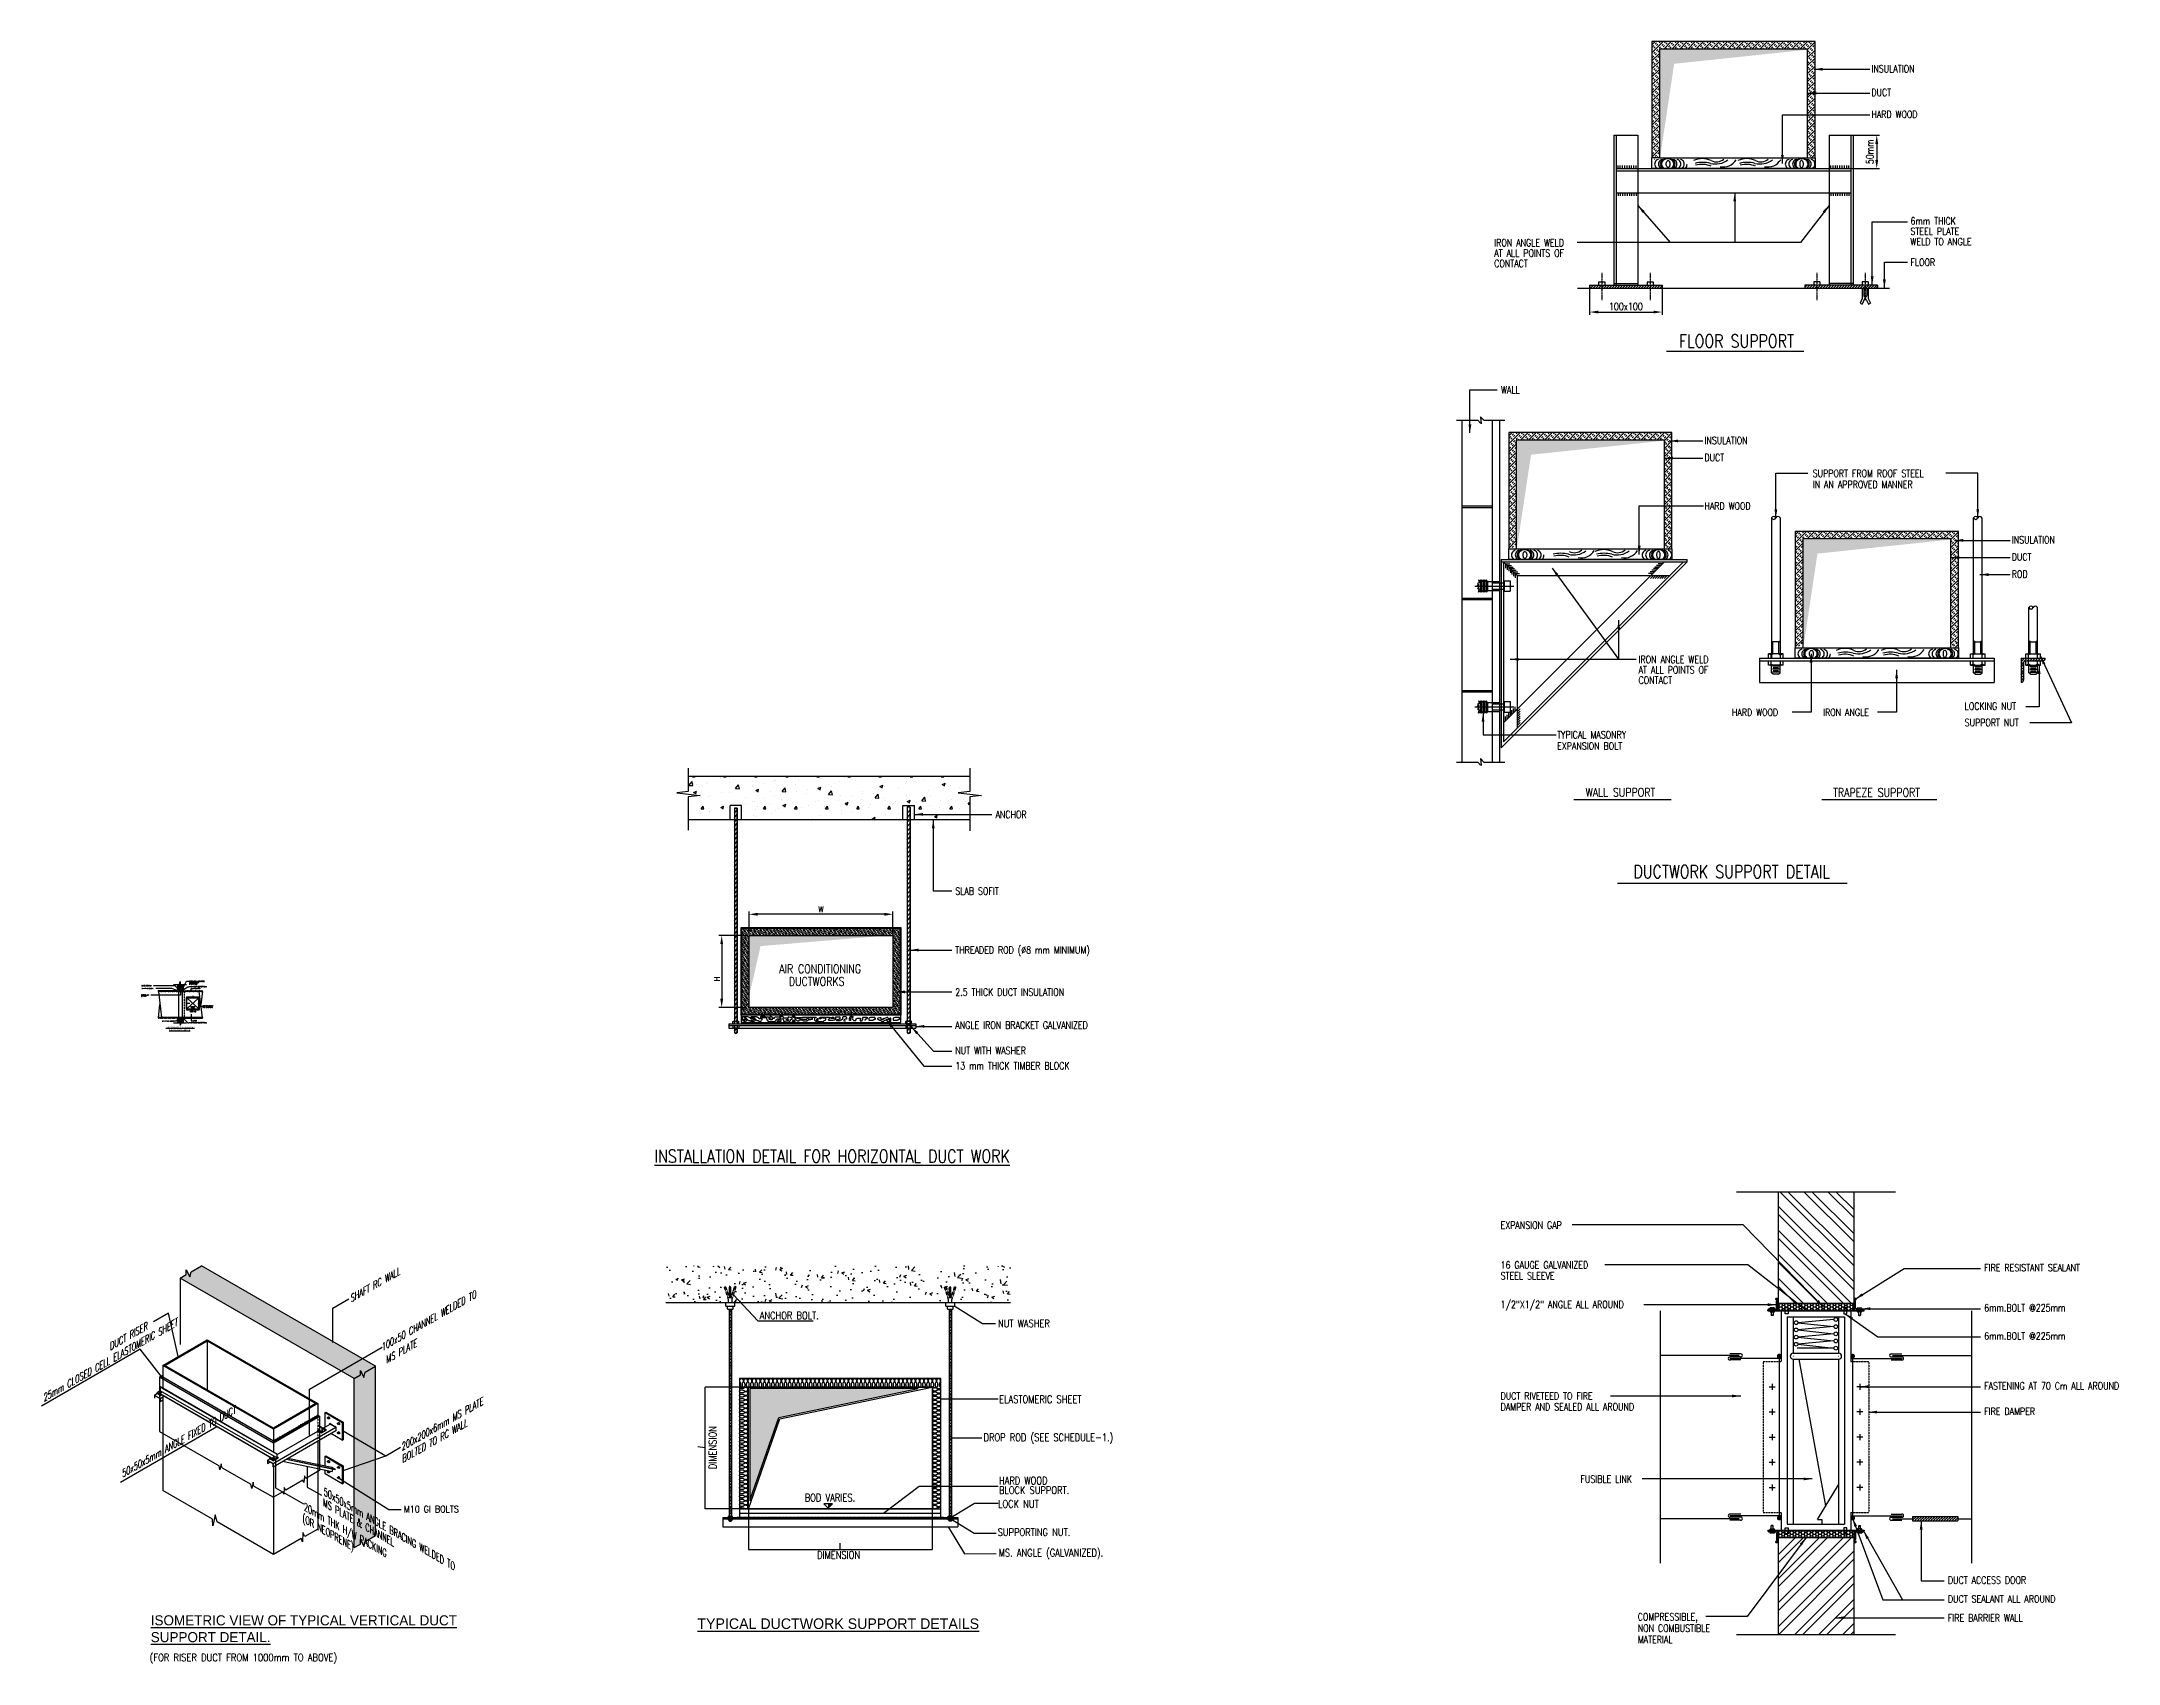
# Model space of a CAD drawing. Header units: millimetres. Extents: x -95178 to 274693, y -2232 to 263302.
# Drawn here: x 97678 to 169817, y 206965 to 263302 of the extents above; entities that cross this region are included whole.
import ezdxf
from ezdxf.enums import TextEntityAlignment as Align

# ---------------------------------------------------------------- set-up
doc = ezdxf.new("R2010")
doc.units = ezdxf.units.MM
for name, pattern in [('CENTER', [2, 1.25, -0.25, 0.25, -0.25]), ('HIDDEN', [0.375, 0.25, -0.125]), ('HIDDEN2', [0.1875, 0.125, -0.0625]), ('PHANTOM2', [31.75, 15.875, -3.175, 3.175, -3.175, 3.175, -3.175])]:
    doc.linetypes.add(name, pattern=pattern)
for name, color, linetype in [('A_Arch', 8, 'Continuous'), ('AC-DUCT', 4, 'Continuous'), ('AWALL', 9, 'Continuous'), ('BKG-S030D_Griddim', 7, 'Continuous'), ('BW-SHEARWALL-TXT', 7, 'Continuous'), ('DUCT_S', 4, 'Continuous'), ('HATCH', 9, 'Continuous'), ('M_FD', 110, 'Continuous'), ('M_INSULATION', 252, 'Continuous'), ('M_Supply_Duct', 4, 'Continuous'), ('M_Support', 14, 'Continuous'), ('M_Support_Wooden', 11, 'Continuous'), ('M_Txt', 7, 'Continuous'), ('MEQUIP', 2, 'Continuous'), ('MEQUIP1', 3, 'Continuous'), ('S-TWR-COLS', 5, 'Continuous'), ('SUPPORT', 4, 'Continuous'), ('SUPPORTS', 252, 'Continuous'), ('TEXT', 255, 'Continuous'), ('TXT', 3, 'Continuous')]:
    doc.layers.add(name, color=color, linetype=linetype)
doc.styles.add('10RS', font='ROMANS.shx', dxfattribs={"width": 0.8, "height": 20})
doc.styles.add('ROMANS', font='romans.shx', dxfattribs={"width": 0.8})
doc.styles.add('SIM1', font='ROMANS.SHX', dxfattribs={"width": 0.8, "height": 250})
doc.styles.add('SIMR', font='ROMANS.SHX', dxfattribs={"oblique": 20, "height": 250})
doc.styles.add('SIMT', font='ROMANS.SHX', dxfattribs={"oblique": 20, "height": 400})
doc.styles.get("Standard").update_dxf_attribs({"font": 'arial.ttf'})
doc.styles.add('UNIV', font='univ.shx')
doc.styles.add('view', font='romans.shx', dxfattribs={"width": 0.85})
doc.dimstyles.new('DIM', dxfattribs={"dimscale": 50, "dimtxt": 2.5, "dimasz": 2.5, "dimexe": 1, "dimexo": 1, "dimgap": 0.8, "dimtad": 1, "dimdec": 0, "dimzin": 13, "dimdsep": 46, "dimtxsty": 'ROMANS', "dimblk": 'OBLIQUE', "dimcen": 1, "dimdle": 1, "dimclrd": 20, "dimclre": 20, "dimclrt": 7, "dimadec": 0, "dimazin": 0, "dimtfac": 0.4, "dimtdec": 0, "dimtix": 1, "dimtofl": 0, "dimtmove": 2, "dimatfit": 3, "dimfxl": 1, "dimtolj": 1, "dimtzin": 13, "dimlwd": -1, "dimlwe": -1, "dimarcsym": 0})
doc.dimstyles.new('DIM-25', dxfattribs={"dimtxt": 50, "dimasz": 50, "dimexe": 30, "dimexo": 30, "dimgap": 25, "dimtad": 1, "dimdec": 0, "dimrnd": 5, "dimzin": 0, "dimdsep": 46, "dimtxsty": 'ROMANS', "dimcen": 3, "dimclrd": 15, "dimclre": 15, "dimclrt": 3, "dimadec": 0, "dimazin": 0, "dimtp": 50, "dimtm": 3, "dimtfac": 1, "dimtdec": 4, "dimtmove": 0, "dimatfit": 3, "dimfxl": 1, "dimtolj": 1, "dimtzin": 0, "dimarcsym": 0})
doc.dimstyles.get("Standard").update_dxf_attribs({"dimtxt": 0.18, "dimasz": 0.18, "dimexe": 0.18, "dimexo": 0.0625, "dimgap": 0.09, "dimtad": 0, "dimtih": 1, "dimtoh": 1, "dimdec": 4, "dimzin": 0, "dimdsep": 46, "dimtxsty": 'Standard', "dimcen": 0.09, "dimadec": 0, "dimazin": 0, "dimtfac": 1, "dimtdec": 4, "dimtofl": 0, "dimtmove": 0, "dimatfit": 3, "dimfxl": 1, "dimtolj": 1, "dimtzin": 0, "dimarcsym": 0})
doc.dimstyles.new('view', dxfattribs={"dimtxt": 2, "dimasz": 2, "dimexe": 1, "dimexo": 1, "dimgap": 1, "dimtad": 1, "dimdec": 0, "dimlfac": -1, "dimzin": 0, "dimdsep": 46, "dimtxsty": 'view', "dimcen": 2.5, "dimdle": 1.25, "dimclrd": 15, "dimclre": 15, "dimclrt": 3, "dimadec": 0, "dimazin": 0, "dimtfac": 0.9, "dimtdec": 0, "dimtofl": 0, "dimtmove": 2, "dimatfit": 0, "dimfxl": 1, "dimtolj": 1, "dimtzin": 0, "dimarcsym": 0})
pattern_1 = [(45, (459084.078, 3556683.74), (4e-15, 33.9411255), [72, -24]), (135, (459101.048, 3556700.71), (4e-15, 33.9411255), [72, -24])]
pattern_2 = [(45, (85740.96, 189570.91), (-26.516504, 26.516504), []), (45, (85758.64, 189570.91), (-26.516504, 26.516504), [])]

msp = doc.modelspace()

# ---------------------------------------------------------------- texts
at = {"color": 3, "style": '10RS', "width": 0.8}
for s, rotation, oblique, p in [('SHAFT RC WALL', 29.7005089, 30, (108416.876, 219499.808)), ('100x50 CHANNEL WELDED TO', 29.7005089, 30, (109498.854, 217807.794)), ('25mm CLOSED CELL ELASTOMERIC SHEET', 29.7005089, 30, (97754.599, 216050.969)), ('DUCT RISER', 29.7005089, 30, (100060.994, 217834.692)), ('MS PLATE', 29.7005089, 30, (109659.354, 217376.311)), ('50x50x5mm ANGLE FIXED TO DUCT', 29.7005089, 30, (100481.159, 213413.966)), ('200x200x6mm MS PLATE', 29.7005089, 30, (110190.636, 214347.5)), ('BOLTED TO RC WALL', 29.7005089, 30, (110214.799, 213925.295)), ('50x50x5mm ANGLE BRACING WELDED TO', 330, 330, (107482.04, 212811.109)), ('(OR NEOPRENE)', 330, 330, (106743.619, 211892.667)), ('20mm THK H/W PACKING', 330, 330, (106793.225, 212291.661)), ('MS PLATE & CHANNEL', 330, 330, (107451.405, 212441.637))]:
    msp.add_text(s, height=237.5, rotation=rotation, dxfattribs=dict(at, oblique=oblique)).set_placement(p)
at = {"color": 3, "style": 'ROMANS', "width": 0.85}
for s, height, p in [('M10 GI BOLTS', 237.5, (110259.563, 212207.258)), ('(FOR RISER DUCT FROM 1000mm TO ABOVE)', 250, (101433.464, 207047.93))]:
    msp.add_text(s, height=height, rotation=359.99999994, dxfattribs=at).set_placement(p)
at = {"layer": 'BW-SHEARWALL-TXT', "style": 'UNIV'}
for s, p in [('%%UTYPICAL DETAIL OF FIRE DAMPER', (102488.922, 229064.319)), ('%%UTHROUGH WALL / FLOOR', (102472.863, 228964.867))]:
    msp.add_text(s, height=43.04415, dxfattribs=at).set_placement(p, align=Align.MIDDLE)
msp.add_text('%%UTYPICAL DUCTWORK SUPPORT DETAILS', height=367.85, dxfattribs=at).set_placement((120459.439, 208163.015, 0))
at = {"layer": 'BW-SHEARWALL-TXT', "insert": (101471.919, 208637.846), "char_height": 350, "width": 11524.64956, "attachment_point": 1, "style": 'UNIV'}
msp.add_mtext('{\\LISOMETRIC VIEW OF TYPICAL VERTICAL DUCT SUPPORT DETAIL.}', dxfattribs=at)
at = {"layer": 'M_Txt', "style": 'SIMT', "width": 0.8}
msp.add_text('DUCTWORK SUPPORT DETAIL', height=450, dxfattribs=at).set_placement((156382.837, 234466.716), align=Align.MIDDLE)
at = {"layer": 'TEXT', "linetype": 'Continuous', "style": 'ROMANS'}
for s, p in [('FUSIBLE LINK', (101142.452, 230170.59)), ('( 74%%DC )', (101142.452, 230128.735)), ('3mm THICK SLEEVE', (101153.421, 230396.314)), ('BLADE ASSEMBLY', (101153.421, 230491.835)), ('M10 ANCHOR BOLT (TYPICAL)', (102808.311, 230459.611)), ('(FIRE RATED)', (102809.026, 230548.447)), ('WALL OR FLOOR', (102811.842, 230597.047)), ('BLOCKWORK / CONCRETE', (102811.842, 230644.421)), ('INSULATION', (102961.59, 230392.752)), ('SITE CONDITIONS', (103275.747, 229735.393)), ('LOCATION TO SUIT', (103275.747, 229789.726)), ('3mm THICK SLEEVE', (101869.766, 229261.354)), ('M10 ANCHOR BOLT (TYPICAL)', (102808.311, 229204.321)), ('DUCT', (102961.59, 229277.887))]:
    msp.add_text(s, height=30.375, dxfattribs=at).set_placement(p)
for s, p in [('450 x 450', (102934.315, 229607.654)), ('ACCESS', (102934.315, 229771.46)), ('DOOR', (102934.315, 229727.758))]:
    msp.add_text(s, height=30.375, dxfattribs=at).set_placement(p, align=Align.MIDDLE)
at = {"layer": 'TXT', "style": 'ROMANS', "width": 0.8}
for s, p in [('ANCHOR BOLT.', (122622.816, 218920.231, 0)), ('NUT WASHER', (130899.269, 218643.52, 0)), ('ELASTOMERIC SHEET', (130942.38, 216010.184, 0)), ('DROP ROD (SEE SCHEDULE-1.)', (130400.001, 214685.284, 0)), ('HARD WOOD  ', (130933.398, 213184.951, 0)), ('BLOCK SUPPORT.', (130933.398, 212851.313, 0)), ('LOCK NUT', (130903.043, 212375.169, 0)), ('SUPPORTING NUT.', (130890.059, 211392.041, 0)), ('MS. ANGLE (GALVANIZED).', (130923.681, 210678.076, 0))]:
    msp.add_text(s, height=262.75, dxfattribs=at).set_placement(p)
msp.add_text('DIMENSION', height=262.75, rotation=90, dxfattribs=at).set_placement((120987.308, 214459.647, 0), align=Align.MIDDLE)
for s, p in [('BOD VARIES.', (125061.334, 212722.665, 0)), ('DIMENSION', (125362.428, 210734.597, 0))]:
    msp.add_text(s, height=262.75, dxfattribs=at).set_placement(p, align=Align.MIDDLE)

# ---------------------------------------------------------------- blocks, each defined once
blk = doc.blocks.new('*D3')
at = {"layer": 'Defpoints', "color": 0, "transparency": 16777216}
for p in [(120732, 216563, 0), (122228, 216563, 0), (122228, 212335, 0)]:
    blk.add_point(p, dxfattribs=at)
at = {"layer": 'TXT', "color": 15, "lineweight": -2, "transparency": 16777216}
for p, q in [((122227, 216563, 0), (120731, 216563, 0)), ((120732, 212337, 0), (120732, 216561, 0)), ((120479, 214491, 0), (120477, 214491, 0)), ((120732, 214449, 0), (120479, 214491, 0)), ((122227, 212335, 0), (120731, 212335, 0))]:
    blk.add_line(p, q, dxfattribs=at)
at = {"layer": 'TXT', "color": 15, "transparency": 16777216}
for points in [[(120731, 216561, 0), (120732, 216561, 0), (120732, 216563, 0)], [(120731, 212337, 0), (120732, 212337, 0), (120732, 212335, 0)]]:
    blk.add_solid(points, dxfattribs=at)
at = {"layer": 'TXT', "color": 3, "transparency": 16777216, "insert": (120476, 214483, 0), "char_height": 2, "attachment_point": 5, "rotation": 90, "style": 'ROMANS'}
blk.add_mtext('\\A1;STATED DUCT', dxfattribs=at)
blk = doc.blocks.new('*D4')
at = {"color": 15, "lineweight": -2, "transparency": 16777216}
for p, q in [((122228, 212428, 0), (122228, 210926, 0)), ((128616, 212428, 0), (128616, 210926, 0)), ((122230, 210927, 0), (128614, 210927, 0)), ((125415, 211147, 0), (125413, 211147, 0)), ((125422, 210927, 0), (125415, 211147, 0))]:
    blk.add_line(p, q, dxfattribs=at)
at = {"color": 15, "transparency": 16777216}
for points in [[(122230, 210927, 0), (122230, 210927, 0), (122228, 210927, 0)], [(128614, 210927, 0), (128614, 210927, 0), (128616, 210927, 0)]]:
    blk.add_solid(points, dxfattribs=at)
at = {"layer": 'Defpoints', "color": 0, "transparency": 16777216}
for p in [(122228, 212429, 0), (128616, 212429, 0), (128616, 210927, 0)]:
    blk.add_point(p, dxfattribs=at)
at = {"color": 3, "transparency": 16777216, "insert": (125404, 211147, 0), "char_height": 2, "attachment_point": 5, "style": 'ROMANS'}
blk.add_mtext('\\A1;STATED DUCT', dxfattribs=at)
blk = doc.blocks.new('_Oblique')
at = {"layer": 'BKG-S030D_Griddim', "color": 0, "lineweight": -2}
blk.add_line((-0.5, -0.5), (0.5, 0.5), dxfattribs=at)
blk = doc.blocks.new('*X14')
at = {"color": 0}
for p, q in [((1956, 4645), (1957, 4646)), ((1956, 4645), (1974, 4645)), ((1974, 4645), (1974, 4646)), ((2149, 4642), (2149, 4642)), ((2153, 4634), (2153, 4634)), ((2172, 4645), (2173, 4646)), ((2172, 4645), (2190, 4645)), ((2190, 4645), (2190, 4646)), ((2212, 4638), (2212, 4638)), ((2222, 4646), (2223, 4646)), ((2223, 4646), (2223, 4646)), ((2388, 4645), (2389, 4646)), ((2388, 4645), (2406, 4645)), ((2406, 4645), (2406, 4646)), ((2533, 4619), (2533, 4619)), ((2604, 4645), (2605, 4646)), ((2604, 4645), (2622, 4645)), ((2622, 4645), (2622, 4646)), ((2639, 4641), (2639, 4641)), ((2671, 4641), (2671, 4641)), ((2693, 4626), (2693, 4626)), ((2820, 4645), (2821, 4646)), ((2820, 4645), (2838, 4645)), ((2838, 4645), (2838, 4646)), ((2843, 4635), (2843, 4635)), ((2854, 4633), (2854, 4633)), ((3014, 4640), (3014, 4640)), ((3036, 4645), (3037, 4646)), ((3036, 4645), (3054, 4645)), ((3054, 4645), (3054, 4646)), ((3092, 4621), (3092, 4621)), ((3130, 4640), (3130, 4640)), ((3131, 4644), (3131, 4644)), ((3252, 4645), (3253, 4646)), ((3252, 4645), (3270, 4645)), ((3270, 4645), (3270, 4646)), ((3468, 4645), (3469, 4646)), ((3468, 4645), (3486, 4645)), ((3486, 4645), (3486, 4646)), ((3620, 4639), (3620, 4639)), ((3684, 4645), (3685, 4646)), ((3684, 4645), (3702, 4645)), ((3702, 4645), (3702, 4646)), ((1932, 4585), (1954, 4612)), ((1932, 4585), (1959, 4584)), ((1959, 4584), (1954, 4612)), ((1963, 4600), (1963, 4600)), ((1964, 4536), (1985, 4546)), ((1964, 4536), (1980, 4528)), ((1980, 4528), (1985, 4546)), ((1981, 4588), (1981, 4588)), ((2053, 4597), (2053, 4597)), ((2063, 4606), (2063, 4606)), ((2068, 4506), (2068, 4506)), ((2081, 4517), (2081, 4517)), ((2155, 4533), (2155, 4533)), ((2213, 4604), (2213, 4604)), ((2217, 4539), (2217, 4539)), ((2256, 4564), (2277, 4590)), ((2256, 4564), (2283, 4562)), ((2267, 4558), (2267, 4558)), ((2283, 4562), (2277, 4590)), ((2328, 4499), (2328, 4499)), ((2370, 4575), (2370, 4575)), ((2373, 4611), (2373, 4611)), ((2376, 4475), (2376, 4475)), ((2385, 4475), (2385, 4475)), ((2396, 4550), (2416, 4560)), ((2396, 4550), (2412, 4541)), ((2412, 4541), (2416, 4560)), ((2453, 4599), (2453, 4599)), ((2459, 4491), (2459, 4491)), ((2500, 4545), (2500, 4545)), ((2522, 4609), (2522, 4609)), ((2527, 4616), (2527, 4616)), ((2527, 4509), (2527, 4509)), ((2571, 4516), (2571, 4516)), ((2577, 4485), (2577, 4485)), ((2579, 4542), (2600, 4569)), ((2579, 4542), (2606, 4541)), ((2606, 4541), (2600, 4569)), ((2671, 4590), (2671, 4590)), ((2676, 4542), (2676, 4542)), ((2749, 4530), (2749, 4530)), ((2758, 4557), (2758, 4557)), ((2809, 4475), (2809, 4475)), ((2827, 4564), (2848, 4573)), ((2827, 4564), (2843, 4555)), ((2830, 4578), (2830, 4578)), ((2831, 4574), (2831, 4574)), ((2835, 4478), (2835, 4478)), ((2843, 4555), (2848, 4573)), ((2875, 4474), (2875, 4474)), ((2902, 4521), (2923, 4547)), ((2902, 4521), (2929, 4519)), ((2920, 4576), (2920, 4576)), ((2929, 4519), (2923, 4547)), ((2943, 4598), (2943, 4598)), ((2969, 4482), (2969, 4482)), ((2981, 4612), (2981, 4612)), ((2986, 4512), (2986, 4512)), ((3044, 4481), (3044, 4481)), ((3062, 4515), (3062, 4515)), ((3129, 4490), (3129, 4490)), ((3136, 4545), (3136, 4545)), ((3136, 4531), (3136, 4531)), ((3215, 4526), (3215, 4526)), ((3226, 4499), (3247, 4525)), ((3226, 4499), (3252, 4497)), ((3247, 4556), (3247, 4556)), ((3252, 4497), (3247, 4525)), ((3259, 4577), (3279, 4587)), ((3259, 4577), (3275, 4569)), ((3275, 4569), (3279, 4587)), ((3289, 4581), (3289, 4581)), ((3289, 4497), (3289, 4497)), ((3294, 4481), (3294, 4481)), ((3366, 4473), (3366, 4473)), ((3387, 4571), (3387, 4571)), ((3434, 4598), (3434, 4598)), ((3440, 4489), (3440, 4489)), ((3441, 4615), (3441, 4615)), ((3446, 4515), (3446, 4515)), ((3448, 4473), (3468, 4482)), ((3449, 4504), (3449, 4504)), ((3464, 4464), (3468, 4482)), ((3508, 4614), (3508, 4614)), ((3549, 4478), (3570, 4504)), ((3549, 4478), (3576, 4476)), ((3552, 4514), (3552, 4514)), ((3559, 4616), (3559, 4616)), ((3576, 4476), (3570, 4504)), ((3595, 4548), (3595, 4548)), ((3609, 4511), (3609, 4511)), ((3676, 4477), (3676, 4477)), ((3691, 4591), (3711, 4601)), ((3691, 4591), (3706, 4582)), ((3706, 4582), (3711, 4601)), ((3734, 4482), (3734, 4482)), ((3738, 4555), (3738, 4555)), ((3748, 4584), (3748, 4584)), ((3753, 4484), (3753, 4484)), ((3769, 4519), (3769, 4519)), ((3812, 4572), (3812, 4572)), ((3836, 4484), (3836, 4484)), ((3880, 4486), (3880, 4486)), ((3880, 4486), (3880, 4486)), ((1985, 4409), (1985, 4409)), ((2008, 4439), (2008, 4439)), ((2013, 4392), (2013, 4392)), ((2017, 4423), (2030, 4442)), ((2017, 4423), (2035, 4423)), ((2035, 4423), (2030, 4442)), ((2062, 4350), (2062, 4350)), ((2073, 4406), (2073, 4406)), ((2075, 4405), (2075, 4405)), ((2087, 4408), (2087, 4408)), ((2153, 4432), (2173, 4441)), ((2153, 4432), (2169, 4423)), ((2156, 4454), (2156, 4454)), ((2168, 4446), (2168, 4446)), ((2169, 4423), (2173, 4441)), ((2199, 4433), (2199, 4433)), ((2317, 4350), (2317, 4350)), ((2328, 4454), (2328, 4454)), ((2381, 4375), (2381, 4375)), ((2391, 4366), (2391, 4366)), ((2395, 4419), (2395, 4419)), ((2405, 4440), (2405, 4440)), ((2449, 4423), (2462, 4442)), ((2449, 4423), (2467, 4423)), ((2467, 4423), (2462, 4442)), ((2488, 4461), (2488, 4461)), ((2503, 4391), (2503, 4391)), ((2532, 4409), (2532, 4409)), ((2555, 4426), (2555, 4426)), ((2585, 4445), (2605, 4455)), ((2585, 4445), (2601, 4437)), ((2601, 4437), (2605, 4455)), ((2649, 4468), (2649, 4468)), ((2665, 4423), (2678, 4442)), ((2665, 4423), (2683, 4423)), ((2683, 4423), (2678, 4442)), ((2682, 4442), (2682, 4442)), ((2689, 4432), (2689, 4432)), ((2700, 4391), (2700, 4391)), ((2715, 4433), (2715, 4433)), ((2763, 4449), (2763, 4449)), ((2785, 4346), (2794, 4350)), ((2793, 4346), (2794, 4350)), ((2807, 4349), (2807, 4349)), ((2840, 4378), (2840, 4378)), ((2872, 4436), (2872, 4436)), ((2875, 4441), (2875, 4441)), ((2881, 4423), (2894, 4442)), ((2881, 4423), (2899, 4423)), ((2899, 4423), (2894, 4442)), ((2991, 4412), (2991, 4412)), ((2993, 4390), (2993, 4390)), ((3016, 4459), (3037, 4469)), ((3016, 4459), (3032, 4450)), ((3032, 4450), (3037, 4469)), ((3035, 4448), (3035, 4448)), ((3067, 4407), (3067, 4407)), ((3097, 4423), (3110, 4442)), ((3097, 4423), (3115, 4423)), ((3115, 4423), (3110, 4442)), ((3141, 4445), (3141, 4445)), ((3179, 4431), (3179, 4431)), ((3195, 4455), (3195, 4455)), ((3205, 4354), (3226, 4364)), ((3205, 4354), (3220, 4346)), ((3219, 4347), (3219, 4347)), ((3221, 4346), (3226, 4364)), ((3297, 4348), (3297, 4348)), ((3299, 4381), (3299, 4381)), ((3313, 4423), (3326, 4442)), ((3313, 4423), (3331, 4423)), ((3331, 4423), (3326, 4442)), ((3356, 4462), (3356, 4462)), ((3371, 4364), (3371, 4364)), ((3390, 4392), (3390, 4392)), ((3403, 4347), (3403, 4347)), ((3448, 4473), (3464, 4464)), ((3483, 4389), (3483, 4389)), ((3516, 4469), (3516, 4469)), ((3529, 4423), (3542, 4442)), ((3529, 4423), (3547, 4423)), ((3547, 4423), (3542, 4442)), ((3562, 4437), (3562, 4437)), ((3563, 4354), (3563, 4354)), ((3600, 4448), (3600, 4448)), ((3605, 4348), (3605, 4348)), ((3637, 4368), (3657, 4378)), ((3637, 4368), (3653, 4359)), ((3639, 4378), (3639, 4378)), ((3653, 4359), (3657, 4378)), ((3670, 4431), (3670, 4431)), ((3723, 4361), (3723, 4361)), ((3744, 4447), (3744, 4447)), ((3745, 4423), (3758, 4442)), ((3745, 4423), (3763, 4423)), ((3763, 4423), (3758, 4442)), ((3758, 4384), (3758, 4384)), ((3787, 4347), (3787, 4347)), ((3811, 4423), (3811, 4423)), ((3856, 4472), (3856, 4472)), ((3872, 4456), (3880, 4466)), ((3872, 4456), (3881, 4456))]:
    blk.add_line(p, q, dxfattribs=at)
blk = doc.blocks.new('*X16')
at = {"color": 0}
for p, q in [((24481, 43348), (24482, 43354)), ((24481, 43319), (24493, 43326)), ((24483, 43286), (24484, 43292)), ((24484, 43292), (24506, 43305)), ((24488, 43376), (24490, 43382)), ((24493, 43326), (24495, 43332)), ((24501, 43354), (24502, 43360)), ((24502, 43360), (24524, 43373)), ((24506, 43305), (24507, 43311)), ((24513, 43333), (24515, 43339)), ((24515, 43339), (24537, 43351)), ((24518, 43283), (24520, 43289)), ((24524, 43373), (24526, 43379)), ((24526, 43311), (24527, 43317)), ((24527, 43317), (24549, 43330)), ((24537, 43351), (24538, 43357)), ((24538, 43289), (24540, 43295)), ((24540, 43295), (24562, 43308)), ((24544, 43379), (24545, 43382)), ((24549, 43330), (24551, 43336)), ((24552, 43274), (24574, 43286)), ((24557, 43358), (24558, 43364)), ((24558, 43364), (24580, 43376)), ((24562, 43308), (24563, 43314)), ((24569, 43336), (24571, 43342)), ((24571, 43342), (24592, 43355)), ((24574, 43286), (24576, 43292)), ((24580, 43376), (24581, 43382)), ((24582, 43314), (24583, 43320)), ((24583, 43320), (24605, 43333)), ((24592, 43355), (24594, 43361)), ((24594, 43293), (24596, 43299)), ((24596, 43299), (24617, 43311)), ((24605, 43333), (24607, 43339)), ((24608, 43277), (24630, 43290)), ((24612, 43361), (24614, 43367)), ((24614, 43367), (24636, 43380)), ((24617, 43311), (24619, 43317)), ((24625, 43339), (24627, 43345)), ((24627, 43345), (24648, 43358)), ((24630, 43290), (24632, 43296)), ((24636, 43380), (24636, 43382)), ((24637, 43318), (24639, 43324)), ((24639, 43324), (24661, 43336)), ((24648, 43358), (24650, 43364)), ((24650, 43296), (24652, 43302)), ((24652, 43302), (24673, 43315)), ((24661, 43336), (24662, 43342)), ((24664, 43281), (24686, 43293)), ((24668, 43364), (24670, 43370)), ((24670, 43370), (24690, 43382)), ((24673, 43315), (24675, 43321)), ((24681, 43343), (24682, 43349)), ((24682, 43349), (24704, 43361)), ((24686, 43293), (24687, 43299)), ((24693, 43321), (24695, 43327)), ((24695, 43327), (24717, 43340)), ((24704, 43361), (24706, 43367)), ((24706, 43300), (24707, 43306)), ((24707, 43306), (24729, 43318)), ((24717, 43340), (24718, 43346)), ((24718, 43278), (24720, 43284)), ((24720, 43284), (24742, 43296)), ((24724, 43368), (24726, 43374)), ((24726, 43374), (24740, 43382)), ((24729, 43318), (24731, 43324)), ((24737, 43346), (24738, 43352)), ((24738, 43352), (24760, 43365)), ((24742, 43296), (24743, 43302)), ((24749, 43325), (24751, 43331)), ((24751, 43331), (24772, 43343)), ((24760, 43365), (24761, 43371)), ((24762, 43303), (24763, 43309)), ((24763, 43309), (24785, 43321)), ((24772, 43343), (24774, 43349)), ((24774, 43281), (24776, 43287)), ((24776, 43287), (24797, 43300)), ((24780, 43371), (24781, 43377)), ((24781, 43377), (24790, 43382)), ((24785, 43321), (24786, 43327)), ((24792, 43350), (24794, 43356)), ((24794, 43356), (24816, 43368)), ((24797, 43300), (24799, 43306)), ((24805, 43328), (24806, 43334)), ((24806, 43334), (24828, 43346)), ((24810, 43278), (24811, 43284)), ((24816, 43368), (24817, 43374)), ((24817, 43306), (24819, 43312)), ((24819, 43312), (24841, 43325)), ((24828, 43346), (24830, 43352)), ((24830, 43285), (24831, 43291)), ((24831, 43291), (24853, 43303)), ((24836, 43375), (24837, 43381)), ((24837, 43381), (24840, 43382)), ((24841, 43325), (24842, 43331)), ((24848, 43353), (24850, 43359)), ((24850, 43359), (24871, 43371)), ((24853, 43303), (24855, 43309)), ((24861, 43331), (24862, 43337)), ((24862, 43337), (24884, 43350)), ((24866, 43281), (24867, 43287)), ((24871, 43371), (24873, 43377)), ((24873, 43310), (24875, 43316)), ((24875, 43316), (24896, 43328)), ((24884, 43350), (24886, 43356)), ((24886, 43288), (24887, 43294)), ((24887, 43294), (24909, 43306)), ((24891, 43378), (24893, 43382)), ((24896, 43328), (24898, 43334)), ((24900, 43272), (24921, 43285)), ((24904, 43356), (24906, 43362)), ((24906, 43362), (24927, 43375)), ((24909, 43306), (24911, 43312)), ((24916, 43335), (24918, 43341)), ((24918, 43341), (24940, 43353)), ((24921, 43285), (24923, 43291)), ((24927, 43375), (24929, 43381)), ((24929, 43313), (24931, 43319)), ((24931, 43319), (24952, 43331)), ((24940, 43353), (24941, 43359)), ((24941, 43291), (24943, 43297)), ((24943, 43297), (24965, 43310)), ((24947, 43381), (24947, 43382)), ((24952, 43331), (24954, 43337)), ((24956, 43276), (24977, 43288)), ((24960, 43360), (24961, 43366)), ((24961, 43366), (24983, 43378)), ((24965, 43310), (24966, 43316)), ((24972, 43338), (24974, 43344)), ((24974, 43344), (24996, 43356)), ((24977, 43288), (24979, 43294)), ((24983, 43378), (24984, 43382)), ((24985, 43316), (24986, 43322)), ((24986, 43322), (25008, 43335)), ((24996, 43356), (24997, 43362)), ((24997, 43295), (24999, 43301)), ((24999, 43301), (25021, 43313)), ((25008, 43335), (25010, 43341)), ((25011, 43279), (25033, 43291)), ((25016, 43363), (25017, 43369)), ((25017, 43369), (25039, 43381)), ((25021, 43313), (25022, 43319)), ((25028, 43341), (25030, 43347)), ((25030, 43347), (25051, 43360)), ((25033, 43291), (25035, 43298)), ((25039, 43381), (25039, 43382)), ((25041, 43320), (25042, 43326)), ((25042, 43326), (25064, 43338)), ((25051, 43360), (25053, 43366)), ((25053, 43298), (25055, 43304)), ((25055, 43304), (25076, 43316)), ((25064, 43338), (25065, 43344)), ((25067, 43282), (25089, 43295)), ((25071, 43366), (25073, 43372)), ((25073, 43372), (25090, 43382)), ((25076, 43316), (25078, 43323)), ((25084, 43345), (25086, 43351)), ((25086, 43351), (25107, 43363)), ((25089, 43295), (25090, 43301)), ((25096, 43323), (25098, 43329)), ((25098, 43329), (25120, 43341)), ((25107, 43363), (25109, 43369)), ((25109, 43301), (25111, 43307)), ((25111, 43307), (25132, 43320)), ((25120, 43341), (25121, 43348)), ((25121, 43280), (25123, 43286)), ((25123, 43286), (25145, 43298)), ((25127, 43370), (25129, 43376)), ((25129, 43376), (25140, 43382)), ((25132, 43320), (25134, 43326)), ((25140, 43348), (25141, 43354)), ((25141, 43354), (25163, 43366)), ((25145, 43298), (25146, 43304)), ((25152, 43326), (25154, 43332)), ((25154, 43332), (25175, 43345)), ((25163, 43366), (25165, 43373)), ((25165, 43305), (25166, 43311)), ((25166, 43311), (25188, 43323)), ((25175, 43345), (25177, 43351)), ((25177, 43283), (25179, 43289)), ((25179, 43289), (25200, 43302)), ((25183, 43373), (25185, 43379)), ((25185, 43379), (25190, 43382)), ((25188, 43323), (25190, 43329)), ((25195, 43351), (25197, 43357)), ((25197, 43357), (25219, 43370)), ((25200, 43302), (25202, 43308)), ((25208, 43330), (25210, 43336)), ((25210, 43336), (25231, 43348)), ((25213, 43280), (25215, 43286)), ((25219, 43370), (25220, 43376)), ((25220, 43308), (25222, 43314)), ((25222, 43314), (25244, 43327)), ((25231, 43348), (25233, 43354)), ((25233, 43286), (25235, 43292)), ((25235, 43292), (25256, 43305)), ((25239, 43376), (25240, 43382)), ((25244, 43327), (25245, 43333)), ((25251, 43355), (25253, 43361)), ((25253, 43361), (25275, 43373)), ((25256, 43305), (25258, 43311)), ((25264, 43333), (25265, 43339)), ((25265, 43339), (25287, 43352)), ((25269, 43283), (25270, 43289)), ((25275, 43373), (25276, 43379)), ((25276, 43311), (25278, 43317)), ((25278, 43317), (25300, 43330)), ((25287, 43352), (25289, 43358)), ((25289, 43290), (25290, 43296)), ((25290, 43296), (25312, 43308)), ((25295, 43380), (25295, 43382)), ((25300, 43330), (25301, 43336)), ((25303, 43274), (25325, 43287)), ((25307, 43358), (25309, 43364)), ((25309, 43364), (25330, 43377)), ((25312, 43308), (25314, 43314)), ((25320, 43336), (25321, 43342)), ((25321, 43342), (25343, 43355)), ((25325, 43287), (25326, 43293)), ((25330, 43377), (25332, 43382)), ((25332, 43315), (25334, 43321)), ((25334, 43321), (25355, 43333)), ((25343, 43355), (25344, 43361)), ((25345, 43293), (25346, 43299)), ((25346, 43299), (25368, 43312)), ((25355, 43333), (25357, 43339)), ((25359, 43277), (25380, 43290)), ((25363, 43361), (25365, 43367)), ((25365, 43367), (25386, 43380)), ((25368, 43312), (25369, 43318)), ((25375, 43340), (25377, 43346)), ((25377, 43346), (25399, 43358)), ((25380, 43290), (25382, 43296)), ((25386, 43380), (25387, 43382)), ((25388, 43318), (25390, 43324)), ((25390, 43324), (25411, 43337)), ((25399, 43358), (25400, 43364)), ((25400, 43296), (25402, 43302)), ((25402, 43302), (25424, 43315)), ((25411, 43337), (25413, 43343)), ((25415, 43281), (25436, 43293)), ((25419, 43365), (25420, 43371)), ((25420, 43371), (25440, 43382)), ((25424, 43315), (25425, 43321)), ((25431, 43343), (25433, 43349)), ((25433, 43349), (25454, 43362)), ((25436, 43293), (25438, 43299)), ((25444, 43321), (25445, 43327)), ((25445, 43327), (25467, 43340)), ((25454, 43362), (25456, 43368)), ((25456, 43300), (25458, 43306)), ((25458, 43306), (25479, 43318)), ((25467, 43340), (25469, 43346)), ((25469, 43278), (25470, 43284)), ((25470, 43284), (25492, 43297)), ((25474, 43368), (25476, 43374)), ((25476, 43374), (25490, 43382)), ((25479, 43318), (25481, 43324)), ((25487, 43346), (25489, 43352)), ((25489, 43352), (25510, 43365)), ((25492, 43297), (25494, 43303)), ((25499, 43325), (25501, 43331)), ((25501, 43331), (25523, 43343)), ((25510, 43365), (25512, 43371)), ((25512, 43303), (25514, 43309)), ((25514, 43309), (25535, 43322)), ((25523, 43343), (25524, 43349)), ((25524, 43281), (25526, 43287)), ((25526, 43287), (25548, 43300)), ((25530, 43371), (25532, 43377)), ((25532, 43377), (25540, 43382)), ((25535, 43322), (25537, 43328)), ((25543, 43350), (25544, 43356)), ((25544, 43356), (25566, 43368)), ((25548, 43300), (25549, 43306)), ((25555, 43328), (25557, 43334)), ((25557, 43334), (25579, 43347)), ((25560, 43278), (25562, 43284)), ((25566, 43368), (25568, 43374)), ((25568, 43306), (25569, 43312)), ((25569, 43312), (25591, 43325)), ((25579, 43347), (25580, 43353)), ((25580, 43285), (25582, 43291)), ((25582, 43291), (25604, 43303)), ((25586, 43375), (25588, 43381)), ((25588, 43381), (25590, 43382)), ((25591, 43325), (25593, 43331)), ((25599, 43353), (25600, 43359)), ((25600, 43359), (25622, 43372)), ((25604, 43303), (25605, 43309)), ((25611, 43331), (25613, 43337)), ((25613, 43337), (25634, 43350)), ((25616, 43282), (25618, 43288)), ((25622, 43372), (25623, 43378)), ((25624, 43310), (25625, 43316)), ((25625, 43316), (25647, 43328)), ((25634, 43350), (25636, 43356)), ((25636, 43288), (25638, 43294)), ((25638, 43294), (25659, 43307)), ((25642, 43378), (25643, 43382)), ((25647, 43328), (25648, 43334)), ((25650, 43273), (25672, 43285)), ((25654, 43356), (25656, 43362)), ((25656, 43362), (25678, 43375)), ((25659, 43307), (25661, 43313)), ((25667, 43335), (25669, 43341)), ((25669, 43341), (25690, 43353)), ((25672, 43285), (25673, 43291)), ((25678, 43375), (25679, 43381)), ((25679, 43313), (25681, 43319)), ((25681, 43319), (25703, 43332)), ((25690, 43353), (25692, 43359)), ((25692, 43291), (25694, 43298)), ((25694, 43298), (25715, 43310)), ((25698, 43381), (25698, 43382)), ((25703, 43332), (25704, 43338)), ((25706, 43276), (25728, 43288)), ((25710, 43360), (25712, 43366)), ((25712, 43366), (25733, 43378)), ((25715, 43310), (25717, 43316)), ((25723, 43338), (25724, 43344)), ((25724, 43344), (25746, 43357)), ((25728, 43288), (25729, 43294)), ((25733, 43378), (25734, 43382)), ((25735, 43316), (25737, 43323)), ((25737, 43323), (25758, 43335)), ((25746, 43357), (25748, 43363)), ((25748, 43295), (25749, 43301)), ((25749, 43301), (25771, 43313)), ((25758, 43335), (25760, 43341)), ((25762, 43279), (25783, 43292)), ((25766, 43363), (25768, 43369)), ((25768, 43369), (25789, 43382)), ((25771, 43313), (25773, 43319)), ((25779, 43341), (25780, 43348)), ((25780, 43348), (25802, 43360)), ((25783, 43292), (25785, 43298)), ((25789, 43382), (25789, 43382)), ((25791, 43320), (25793, 43326)), ((25793, 43326), (25814, 43338)), ((25802, 43360), (25803, 43366)), ((25804, 43298), (25805, 43304)), ((25805, 43304), (25827, 43317)), ((25814, 43338), (25816, 43344)), ((25818, 43283), (25839, 43295)), ((25822, 43366), (25823, 43373)), ((25823, 43373), (25840, 43382)), ((25827, 43317), (25828, 43323)), ((25834, 43345), (25836, 43351)), ((25836, 43351), (25858, 43363)), ((25839, 43295), (25841, 43301)), ((25847, 43323), (25848, 43329)), ((25848, 43329), (25870, 43342)), ((25858, 43363), (25859, 43369)), ((25859, 43302), (25861, 43308)), ((25861, 43308), (25883, 43320)), ((25870, 43342), (25872, 43348)), ((25872, 43280), (25873, 43286)), ((25873, 43286), (25895, 43298)), ((25878, 43370), (25879, 43376)), ((25879, 43376), (25890, 43382)), ((25883, 43320), (25884, 43326)), ((25890, 43348), (25892, 43354)), ((25892, 43354), (25913, 43367)), ((25895, 43298), (25897, 43304)), ((25903, 43327), (25904, 43333)), ((25904, 43333), (25926, 43345)), ((25913, 43367), (25915, 43373)), ((25915, 43305), (25917, 43311)), ((25917, 43311), (25938, 43323)), ((25926, 43345), (25927, 43351)), ((25928, 43283), (25929, 43289)), ((25929, 43289), (25951, 43302)), ((25933, 43373), (25935, 43379)), ((25935, 43379), (25940, 43382)), ((25938, 43323), (25940, 43329)), ((25946, 43352), (25948, 43358)), ((25948, 43358), (25969, 43370)), ((25951, 43302), (25952, 43308)), ((25958, 43330), (25960, 43336)), ((25960, 43336), (25982, 43348)), ((25963, 43280), (25965, 43286)), ((25969, 43370), (25971, 43376)), ((25971, 43308), (25973, 43314)), ((25973, 43314), (25994, 43327)), ((25982, 43348), (25983, 43354)), ((25983, 43287), (25985, 43293)), ((25985, 43293), (26007, 43305)), ((25989, 43377), (25991, 43382)), ((25994, 43327), (25996, 43333)), ((25998, 43271), (26019, 43283)), ((26002, 43355), (26003, 43361)), ((26003, 43361), (26025, 43373)), ((26007, 43305), (26008, 43311)), ((26014, 43333), (26016, 43339)), ((26016, 43339), (26037, 43352)), ((26019, 43283), (26021, 43290)), ((26025, 43373), (26027, 43379)), ((26027, 43312), (26028, 43318)), ((26028, 43318), (26050, 43330)), ((26037, 43352), (26039, 43358)), ((26039, 43290), (26041, 43296)), ((26041, 43296), (26062, 43308)), ((26045, 43380), (26046, 43382)), ((26050, 43330), (26052, 43336)), ((26053, 43274), (26075, 43287)), ((26058, 43358), (26059, 43364)), ((26059, 43364), (26081, 43377)), ((26062, 43308), (26064, 43315)), ((26070, 43337), (26072, 43343)), ((26072, 43343), (26093, 43355)), ((26075, 43287), (26077, 43293)), ((26081, 43377), (26082, 43382)), ((26083, 43315), (26084, 43321)), ((26084, 43321), (26106, 43333)), ((26093, 43355), (26095, 43361)), ((26095, 43293), (26097, 43299)), ((26097, 43299), (26118, 43312)), ((26106, 43333), (26107, 43340)), ((26109, 43278), (26131, 43290)), ((26113, 43362), (26115, 43368)), ((26115, 43368), (26137, 43380)), ((26118, 43312), (26120, 43318)), ((26126, 43340), (26127, 43346)), ((26127, 43346), (26149, 43358)), ((26131, 43290), (26132, 43296)), ((26137, 43380), (26137, 43382)), ((26138, 43318), (26140, 43324)), ((26140, 43324), (26162, 43337)), ((26149, 43358), (26151, 43365)), ((26151, 43297), (26152, 43303)), ((26152, 43303), (26174, 43315)), ((26162, 43337), (26163, 43343)), ((26165, 43281), (26187, 43294)), ((26169, 43365), (26171, 43371)), ((26171, 43371), (26190, 43382)), ((26174, 43315), (26176, 43321)), ((26182, 43343), (26183, 43349)), ((26183, 43349), (26205, 43362)), ((26187, 43294), (26188, 43300)), ((26194, 43322), (26196, 43328)), ((26196, 43328), (26217, 43340)), ((26205, 43362), (26206, 43368)), ((26207, 43300), (26208, 43306)), ((26208, 43306), (26230, 43319)), ((26217, 43340), (26219, 43346)), ((26219, 43278), (26221, 43284)), ((26221, 43284), (26242, 43297)), ((26225, 43368), (26227, 43374)), ((26227, 43374), (26240, 43382)), ((26230, 43319), (26231, 43325)), ((26237, 43347), (26239, 43353)), ((26239, 43353), (26261, 43365)), ((26242, 43297), (26244, 43303)), ((26250, 43325), (26252, 43331)), ((26252, 43331), (26273, 43344)), ((26261, 43365), (26262, 43371)), ((26262, 43303), (26264, 43309)), ((26264, 43309), (26286, 43322)), ((26273, 43344), (26275, 43350)), ((26275, 43282), (26277, 43288)), ((26277, 43288), (26298, 43300)), ((26281, 43372), (26282, 43378)), ((26282, 43378), (26290, 43382)), ((26286, 43322), (26287, 43328)), ((26293, 43350), (26295, 43356)), ((26295, 43356), (26316, 43369)), ((26298, 43300), (26300, 43306)), ((26306, 43328), (26307, 43334)), ((26307, 43334), (26329, 43347)), ((26311, 43279), (26312, 43285)), ((26316, 43369), (26318, 43375)), ((26318, 43307), (26320, 43313)), ((26320, 43313), (26341, 43325)), ((26329, 43347), (26331, 43353)), ((26331, 43285), (26332, 43291)), ((26332, 43291), (26354, 43304)), ((26337, 43375), (26338, 43381)), ((26338, 43381), (26340, 43382)), ((26341, 43325), (26343, 43331)), ((26349, 43353), (26351, 43359)), ((26351, 43359), (26372, 43372)), ((26354, 43304), (26356, 43310)), ((26362, 43332), (26363, 43338)), ((26363, 43338), (26385, 43350)), ((26366, 43282), (26368, 43288)), ((26372, 43372), (26374, 43378)), ((26374, 43310), (26376, 43316)), ((26376, 43316), (26397, 43329)), ((26385, 43350), (26386, 43356)), ((26387, 43288), (26388, 43294)), ((26388, 43294), (26410, 43307)), ((26392, 43378), (26393, 43382)), ((26397, 43329), (26399, 43335)), ((26401, 43273), (26422, 43285)), ((26405, 43357), (26406, 43363)), ((26406, 43363), (26428, 43375)), ((26410, 43307), (26411, 43313)), ((26417, 43335), (26419, 43341)), ((26419, 43341), (26441, 43354)), ((26422, 43285), (26424, 43291)), ((26428, 43375), (26430, 43381)), ((26430, 43313), (26431, 43319)), ((26431, 43319), (26453, 43332)), ((26441, 43354), (26442, 43360)), ((26442, 43292), (26444, 43298)), ((26444, 43298), (26466, 43310)), ((26448, 43382), (26448, 43382)), ((26453, 43332), (26455, 43338)), ((26456, 43276), (26478, 43289)), ((26461, 43360), (26462, 43366)), ((26462, 43366), (26484, 43379)), ((26466, 43310), (26467, 43316)), ((26473, 43338), (26475, 43344)), ((26475, 43344), (26496, 43357)), ((26478, 43289), (26480, 43295)), ((26484, 43379), (26485, 43382)), ((26486, 43317), (26487, 43323)), ((26487, 43323), (26509, 43335)), ((26496, 43357), (26498, 43363)), ((26498, 43295), (26500, 43301)), ((26500, 43301), (26521, 43314)), ((26509, 43335), (26511, 43341)), ((26512, 43279), (26534, 43292)), ((26516, 43363), (26518, 43369)), ((26518, 43369), (26540, 43382)), ((26521, 43314), (26523, 43320)), ((26529, 43342), (26531, 43348)), ((26531, 43348), (26552, 43360)), ((26534, 43292), (26536, 43298)), ((26541, 43320), (26543, 43326)), ((26543, 43326), (26565, 43339)), ((26552, 43360), (26554, 43366)), ((26554, 43298), (26556, 43304)), ((26556, 43304), (26577, 43317)), ((26565, 43339), (26566, 43345)), ((26568, 43283), (26590, 43295)), ((26572, 43367), (26574, 43373)), ((26574, 43373), (26590, 43382)), ((26577, 43317), (26579, 43323)), ((26585, 43345), (26586, 43351)), ((26586, 43351), (26608, 43364)), ((26590, 43295), (26591, 43301)), ((26597, 43323), (26599, 43329)), ((26599, 43329), (26620, 43342)), ((26608, 43364), (26610, 43370)), ((26610, 43302), (26611, 43308)), ((26611, 43308), (26633, 43320)), ((26620, 43342), (26622, 43348)), ((26622, 43280), (26624, 43286)), ((26624, 43286), (26645, 43299)), ((26628, 43370), (26630, 43376)), ((26630, 43376), (26640, 43382)), ((26633, 43320), (26635, 43326)), ((26641, 43348), (26642, 43354)), ((26642, 43354), (26664, 43367)), ((26645, 43299), (26647, 43305)), ((26653, 43327), (26655, 43333)), ((26655, 43333), (26676, 43345)), ((26664, 43367), (26665, 43373)), ((26666, 43305), (26667, 43311)), ((26667, 43311), (26689, 43324)), ((26676, 43345), (26678, 43351)), ((26678, 43283), (26680, 43290)), ((26680, 43290), (26701, 43302)), ((26684, 43373), (26685, 43379)), ((26685, 43379), (26690, 43382)), ((26689, 43324), (26690, 43330)), ((26696, 43352), (26698, 43358)), ((26698, 43358), (26720, 43370)), ((26701, 43302), (26703, 43308)), ((26709, 43330), (26710, 43336)), ((26710, 43336), (26732, 43349)), ((26714, 43280), (26715, 43286)), ((26720, 43370), (26721, 43376)), ((26721, 43308), (26723, 43315)), ((26723, 43315), (26745, 43327)), ((26732, 43349), (26734, 43355)), ((26734, 43287), (26735, 43293)), ((26735, 43293), (26757, 43305)), ((26740, 43377), (26741, 43382)), ((26745, 43327), (26746, 43333)), ((26748, 43271), (26770, 43284)), ((26752, 43355), (26754, 43361)), ((26754, 43361), (26775, 43374)), ((26757, 43305), (26759, 43311)), ((26765, 43333), (26766, 43340)), ((26766, 43340), (26788, 43352)), ((26770, 43284), (26771, 43290)), ((26775, 43374), (26777, 43380)), ((26777, 43312), (26779, 43318)), ((26779, 43318), (26800, 43330)), ((26788, 43352), (26790, 43358)), ((26790, 43290), (26791, 43296)), ((26791, 43296), (26813, 43309)), ((26795, 43380), (26796, 43382)), ((26800, 43330), (26802, 43336)), ((26804, 43275), (26825, 43287)), ((26808, 43358), (26810, 43365)), ((26810, 43365), (26831, 43377)), ((26813, 43309), (26815, 43315)), ((26820, 43337), (26822, 43343)), ((26822, 43343), (26844, 43355)), ((26825, 43287), (26827, 43293)), ((26831, 43377), (26832, 43382)), ((26833, 43315), (26835, 43321)), ((26835, 43321), (26856, 43334)), ((26844, 43355), (26845, 43361)), ((26845, 43294), (26847, 43300)), ((26847, 43300), (26869, 43312)), ((26856, 43334), (26858, 43340)), ((26860, 43278), (26881, 43290)), ((26864, 43362), (26865, 43368)), ((26865, 43368), (26887, 43380)), ((26869, 43312), (26870, 43318)), ((26876, 43340), (26878, 43346)), ((26878, 43346), (26899, 43359)), ((26881, 43290), (26883, 43296)), ((26887, 43380), (26887, 43382)), ((26889, 43319), (26890, 43325)), ((26890, 43325), (26912, 43337)), ((26899, 43359), (26901, 43365)), ((26901, 43297), (26903, 43303)), ((26903, 43303), (26924, 43315)), ((26912, 43337), (26914, 43343)), ((26915, 43281), (26937, 43294)), ((26920, 43365), (26921, 43371)), ((26921, 43371), (26940, 43382)), ((26924, 43315), (26926, 43321)), ((26932, 43344), (26934, 43350)), ((26934, 43350), (26955, 43362)), ((26937, 43294), (26939, 43300)), ((26945, 43322), (26946, 43328)), ((26946, 43328), (26968, 43340)), ((26955, 43362), (26957, 43368)), ((26957, 43300), (26959, 43306)), ((26959, 43306), (26980, 43319)), ((26968, 43340), (26969, 43346)), ((26970, 43279), (26971, 43285)), ((26971, 43285), (26993, 43297)), ((26975, 43369), (26977, 43375)), ((26977, 43375), (26990, 43382)), ((26980, 43319), (26982, 43325)), ((26988, 43347), (26989, 43353)), ((26989, 43353), (27011, 43365)), ((26993, 43297), (26994, 43303)), ((27000, 43325), (27002, 43331)), ((27002, 43331), (27024, 43344)), ((27011, 43365), (27013, 43371)), ((27013, 43304), (27014, 43310)), ((27014, 43310), (27036, 43322)), ((27024, 43344), (27025, 43350)), ((27025, 43282), (27027, 43288)), ((27027, 43288), (27049, 43300)), ((27031, 43372), (27033, 43378)), ((27033, 43378), (27040, 43382)), ((27036, 43322), (27038, 43328)), ((27044, 43350), (27045, 43356)), ((27045, 43356), (27067, 43369)), ((27049, 43300), (27050, 43306)), ((27056, 43329), (27058, 43335)), ((27058, 43335), (27079, 43347)), ((27061, 43279), (27063, 43285)), ((27067, 43369), (27069, 43375)), ((27069, 43307), (27070, 43313)), ((27070, 43313), (27092, 43325)), ((27079, 43347), (27081, 43353)), ((27081, 43285), (27083, 43291)), ((27083, 43291), (27104, 43304)), ((27087, 43375), (27089, 43381)), ((27089, 43381), (27090, 43382)), ((27092, 43325), (27094, 43331)), ((27099, 43354), (27101, 43360)), ((27101, 43360), (27123, 43372)), ((27104, 43304), (27106, 43310)), ((27112, 43332), (27114, 43338)), ((27114, 43338), (27135, 43350)), ((27117, 43282), (27119, 43288)), ((27123, 43372), (27124, 43378)), ((27124, 43310), (27126, 43316)), ((27126, 43316), (27148, 43329)), ((27135, 43350), (27137, 43356)), ((27137, 43289), (27139, 43295)), ((27139, 43295), (27160, 43307)), ((27143, 43379), (27144, 43382)), ((27148, 43329), (27149, 43335)), ((27151, 43273), (27173, 43286)), ((27155, 43357), (27157, 43363)), ((27157, 43363), (27178, 43375)), ((27160, 43307), (27162, 43313)), ((27168, 43335), (27169, 43341)), ((27169, 43341), (27191, 43354)), ((27173, 43286), (27174, 43292)), ((27178, 43375), (27180, 43381)), ((27180, 43314), (27182, 43320)), ((27182, 43320), (27203, 43332)), ((27191, 43354), (27193, 43360)), ((27193, 43292), (27194, 43298)), ((27194, 43298), (27216, 43311)), ((27203, 43332), (27205, 43338)), ((27207, 43276), (27228, 43289)), ((27211, 43360), (27213, 43366)), ((27213, 43366), (27231, 43377)), ((27216, 43311), (27218, 43317)), ((27224, 43339), (27225, 43345)), ((27225, 43345), (27231, 43348)), ((27228, 43289), (27230, 43295)), ((24481, 43233), (24488, 43236)), ((24481, 43204), (24500, 43215)), ((24481, 43146), (24482, 43146)), ((24481, 43117), (24494, 43125)), ((24481, 43030), (24488, 43035)), ((24481, 43002), (24501, 43013)), ((24481, 42944), (24483, 42945)), ((24481, 42915), (24495, 42923)), ((24482, 43146), (24483, 43152)), ((24483, 43085), (24485, 43091)), ((24483, 42945), (24484, 42951)), ((24485, 43091), (24507, 43103)), ((24488, 43236), (24489, 43242)), ((24488, 43035), (24490, 43041)), ((24489, 43175), (24491, 43181)), ((24490, 42973), (24492, 42979)), ((24491, 43181), (24513, 43193)), ((24492, 42979), (24513, 42991)), ((24494, 43125), (24496, 43131)), ((24495, 43264), (24497, 43270)), ((24495, 42923), (24497, 42929)), ((24496, 43063), (24498, 43069)), ((24497, 43270), (24518, 43283)), ((24498, 43069), (24519, 43081)), ((24500, 43215), (24502, 43221)), ((24501, 43013), (24503, 43019)), ((24502, 43153), (24503, 43159)), ((24503, 43159), (24525, 43171)), ((24503, 42951), (24504, 42957)), ((24504, 42957), (24526, 42970)), ((24507, 43103), (24508, 43109)), ((24508, 43243), (24509, 43249)), ((24508, 43041), (24510, 43047)), ((24509, 43249), (24531, 43261)), ((24510, 43047), (24532, 43060)), ((24513, 43193), (24514, 43199)), ((24513, 42991), (24515, 42998)), ((24514, 43131), (24516, 43137)), ((24515, 42930), (24517, 42936)), ((24516, 43137), (24538, 43150)), ((24517, 42936), (24538, 42948)), ((24519, 43081), (24521, 43087)), ((24520, 43221), (24522, 43227)), ((24521, 43020), (24523, 43026)), ((24522, 43227), (24543, 43240)), ((24523, 43026), (24544, 43038)), ((24525, 43171), (24527, 43177)), ((24526, 42970), (24528, 42976)), ((24527, 43110), (24528, 43116)), ((24528, 43116), (24550, 43128)), ((24529, 42914), (24551, 42927)), ((24531, 43261), (24532, 43267)), ((24532, 43060), (24533, 43066)), ((24533, 43200), (24534, 43206)), ((24533, 42998), (24535, 43004)), ((24534, 43206), (24556, 43218)), ((24535, 43004), (24557, 43016)), ((24538, 43150), (24539, 43156)), ((24538, 42948), (24540, 42954)), ((24539, 43088), (24541, 43094)), ((24541, 43094), (24563, 43106)), ((24543, 43240), (24545, 43246)), ((24544, 43038), (24546, 43044)), ((24545, 43178), (24547, 43184)), ((24546, 42976), (24548, 42982)), ((24547, 43184), (24568, 43196)), ((24548, 42982), (24569, 42995)), ((24550, 43128), (24552, 43134)), ((24551, 43268), (24552, 43274)), ((24551, 42927), (24553, 42933)), ((24552, 43066), (24553, 43072)), ((24553, 43072), (24575, 43085)), ((24556, 43218), (24557, 43224)), ((24557, 43016), (24558, 43023)), ((24558, 43156), (24559, 43162)), ((24558, 42955), (24560, 42961)), ((24559, 43162), (24581, 43175)), ((24560, 42961), (24582, 42973)), ((24563, 43246), (24565, 43252)), ((24563, 43106), (24564, 43112)), ((24564, 43045), (24566, 43051)), ((24565, 43252), (24587, 43265)), ((24566, 43051), (24588, 43063)), ((24568, 43196), (24570, 43202)), ((24569, 42995), (24571, 43001)), ((24570, 43135), (24572, 43141)), ((24571, 42933), (24573, 42939)), ((24572, 43141), (24593, 43153)), ((24573, 42939), (24594, 42952)), ((24575, 43085), (24577, 43091)), ((24576, 43225), (24577, 43231)), ((24577, 43231), (24599, 43243)), ((24577, 43023), (24578, 43029)), ((24578, 43029), (24600, 43041)), ((24581, 43175), (24582, 43181)), ((24582, 42973), (24583, 42979)), ((24583, 43113), (24584, 43119)), ((24584, 43119), (24606, 43131)), ((24585, 42917), (24606, 42929)), ((24587, 43265), (24588, 43271)), ((24588, 43203), (24590, 43209)), ((24588, 43063), (24589, 43069)), ((24589, 43001), (24591, 43007)), ((24590, 43209), (24606, 43218)), ((24591, 43007), (24606, 43016)), ((24593, 43153), (24595, 43159)), ((24594, 42952), (24596, 42958)), ((24595, 43091), (24597, 43097)), ((24597, 43097), (24606, 43103)), ((24599, 43243), (24601, 43249)), ((24600, 43041), (24602, 43048)), ((24601, 43181), (24602, 43187)), ((24602, 43187), (24606, 43189)), ((24602, 42980), (24603, 42986)), ((24603, 42986), (24606, 42987)), ((24606, 43131), (24606, 43132)), ((24607, 43271), (24608, 43277)), ((24623, 43257), (24642, 43268)), ((24642, 43268), (24644, 43274)), ((24662, 43275), (24664, 43281)), ((24676, 43257), (24677, 43259)), ((24677, 43259), (24698, 43271)), ((24698, 43271), (24700, 43277)), ((24731, 43257), (24732, 43262)), ((24732, 43262), (24754, 43275)), ((24754, 43275), (24756, 43281)), ((24768, 43257), (24768, 43259)), ((24787, 43260), (24788, 43266)), ((24788, 43266), (24810, 43278)), ((24822, 43257), (24824, 43262)), ((24842, 43263), (24844, 43269)), ((24844, 43269), (24866, 43281)), ((24873, 43257), (24878, 43260)), ((24878, 43260), (24880, 43266)), ((24898, 43266), (24900, 43272)), ((24923, 43257), (24934, 43263)), ((24934, 43263), (24936, 43269)), ((24954, 43270), (24956, 43276)), ((24973, 43257), (24990, 43266)), ((24990, 43266), (24991, 43273)), ((25010, 43273), (25011, 43279)), ((25024, 43257), (25046, 43270)), ((25024, 43257), (25024, 43257)), ((25046, 43270), (25047, 43276)), ((25066, 43276), (25067, 43282)), ((25079, 43257), (25080, 43261)), ((25080, 43261), (25101, 43273)), ((25101, 43273), (25103, 43279)), ((25115, 43257), (25115, 43258)), ((25134, 43258), (25136, 43264)), ((25136, 43264), (25157, 43277)), ((25157, 43277), (25159, 43283)), ((25170, 43257), (25171, 43261)), ((25190, 43261), (25191, 43267)), ((25191, 43267), (25213, 43280)), ((25223, 43257), (25225, 43258)), ((25225, 43258), (25227, 43264)), ((25245, 43265), (25247, 43271)), ((25247, 43271), (25269, 43283)), ((25273, 43257), (25281, 43262)), ((25281, 43262), (25283, 43268)), ((25301, 43268), (25303, 43274)), ((25323, 43257), (25337, 43265)), ((25337, 43265), (25339, 43271)), ((25357, 43271), (25359, 43277)), ((25373, 43257), (25393, 43268)), ((25393, 43268), (25394, 43274)), ((25413, 43275), (25415, 43281)), ((25426, 43257), (25427, 43259)), ((25427, 43259), (25449, 43272)), ((25449, 43272), (25450, 43278)), ((25481, 43257), (25483, 43262)), ((25483, 43262), (25504, 43275)), ((25504, 43275), (25506, 43281)), ((25518, 43257), (25519, 43259)), ((25537, 43260), (25539, 43266)), ((25539, 43266), (25560, 43278)), ((25573, 43257), (25574, 43263)), ((25593, 43263), (25594, 43269)), ((25594, 43269), (25616, 43282)), ((25623, 43257), (25629, 43260)), ((25629, 43260), (25630, 43266)), ((25649, 43266), (25650, 43273)), ((25673, 43257), (25684, 43263)), ((25684, 43263), (25686, 43269)), ((25704, 43270), (25706, 43276)), ((25723, 43257), (25740, 43267)), ((25740, 43267), (25742, 43273)), ((25760, 43273), (25762, 43279)), ((25774, 43258), (25796, 43270)), ((25774, 43257), (25774, 43258)), ((25796, 43270), (25798, 43276)), ((25816, 43277), (25818, 43283)), ((25829, 43257), (25830, 43261)), ((25830, 43261), (25852, 43273)), ((25852, 43273), (25853, 43279)), ((25866, 43257), (25866, 43258)), ((25884, 43258), (25886, 43264)), ((25886, 43264), (25908, 43277)), ((25908, 43277), (25909, 43283)), ((25921, 43257), (25922, 43261)), ((25940, 43262), (25942, 43268)), ((25942, 43268), (25963, 43280)), ((25973, 43257), (25976, 43258)), ((25976, 43258), (25977, 43265)), ((25996, 43265), (25998, 43271)), ((26023, 43257), (26032, 43262)), ((26032, 43262), (26033, 43268)), ((26052, 43268), (26053, 43274)), ((26073, 43257), (26087, 43265)), ((26087, 43265), (26089, 43271)), ((26108, 43272), (26109, 43278)), ((26123, 43257), (26143, 43269)), ((26143, 43269), (26145, 43275)), ((26163, 43275), (26165, 43281)), ((26177, 43259), (26199, 43272)), ((26177, 43257), (26177, 43259)), ((26199, 43272), (26201, 43278)), ((26232, 43257), (26233, 43263)), ((26233, 43263), (26255, 43275)), ((26255, 43275), (26256, 43281)), ((26268, 43257), (26269, 43260)), ((26287, 43260), (26289, 43266)), ((26289, 43266), (26311, 43279)), ((26323, 43257), (26325, 43263)), ((26323, 43257), (26323, 43257)), ((26343, 43263), (26345, 43269)), ((26345, 43269), (26366, 43282)), ((26373, 43257), (26379, 43260)), ((26379, 43260), (26381, 43266)), ((26399, 43267), (26401, 43273)), ((26423, 43257), (26435, 43264)), ((26435, 43264), (26436, 43270)), ((26455, 43270), (26456, 43276)), ((26473, 43257), (26491, 43267)), ((26491, 43267), (26492, 43273)), ((26511, 43273), (26512, 43279)), ((26524, 43257), (26525, 43258)), ((26525, 43258), (26546, 43270)), ((26546, 43270), (26548, 43276)), ((26566, 43277), (26568, 43283)), ((26579, 43257), (26581, 43261)), ((26581, 43261), (26602, 43274)), ((26602, 43274), (26604, 43280)), ((26616, 43257), (26616, 43258)), ((26635, 43258), (26636, 43265)), ((26636, 43265), (26658, 43277)), ((26658, 43277), (26660, 43283)), ((26671, 43257), (26672, 43261)), ((26691, 43262), (26692, 43268)), ((26692, 43268), (26714, 43280)), ((26723, 43257), (26726, 43259)), ((26726, 43259), (26728, 43265)), ((26746, 43265), (26748, 43271)), ((26773, 43257), (26782, 43262)), ((26782, 43262), (26784, 43268)), ((26802, 43269), (26804, 43275)), ((26823, 43257), (26838, 43265)), ((26838, 43265), (26840, 43271)), ((26858, 43272), (26860, 43278)), ((26873, 43257), (26894, 43269)), ((26894, 43269), (26895, 43275)), ((26914, 43275), (26915, 43281)), ((26927, 43257), (26928, 43260)), ((26928, 43260), (26949, 43272)), ((26949, 43272), (26951, 43278)), ((26982, 43257), (26984, 43263)), ((26984, 43263), (27005, 43275)), ((27005, 43275), (27007, 43281)), ((27019, 43257), (27019, 43260)), ((27038, 43260), (27039, 43266)), ((27039, 43266), (27061, 43279)), ((27073, 43257), (27074, 43257)), ((27074, 43257), (27075, 43263)), ((27094, 43264), (27095, 43270)), ((27095, 43270), (27117, 43282)), ((27106, 43242), (27108, 43248)), ((27106, 43189), (27111, 43192)), ((27106, 43160), (27124, 43171)), ((27106, 43105), (27107, 43108)), ((27106, 43074), (27118, 43081)), ((27106, 42987), (27112, 42991)), ((27106, 42958), (27124, 42969)), ((27107, 43040), (27109, 43046)), ((27108, 43248), (27129, 43261)), ((27109, 43046), (27130, 43059)), ((27111, 43192), (27113, 43198)), ((27112, 42991), (27114, 42997)), ((27113, 43130), (27114, 43136)), ((27114, 43136), (27136, 43149)), ((27114, 42929), (27115, 42935)), ((27115, 42935), (27137, 42947)), ((27118, 43081), (27119, 43087)), ((27119, 43220), (27120, 43226)), ((27120, 43226), (27142, 43239)), ((27120, 43019), (27121, 43025)), ((27121, 43025), (27143, 43037)), ((27124, 43171), (27125, 43177)), ((27124, 42969), (27126, 42975)), ((27125, 43109), (27127, 43115)), ((27127, 43115), (27149, 43127)), ((27128, 42913), (27149, 42926)), ((27129, 43261), (27131, 43267)), ((27130, 43059), (27132, 43065)), ((27131, 43199), (27133, 43205)), ((27132, 42997), (27134, 43003)), ((27133, 43205), (27154, 43217)), ((27134, 43003), (27155, 43016)), ((27136, 43149), (27138, 43155)), ((27137, 42947), (27139, 42953)), ((27138, 43087), (27139, 43093)), ((27139, 43093), (27161, 43106)), ((27142, 43239), (27144, 43245)), ((27143, 43037), (27144, 43043)), ((27144, 43177), (27145, 43183)), ((27145, 43183), (27167, 43196)), ((27145, 42975), (27146, 42982)), ((27146, 42982), (27168, 42994)), ((27149, 43267), (27151, 43273)), ((27149, 43127), (27150, 43133)), ((27149, 42926), (27151, 42932)), ((27150, 43065), (27152, 43071)), ((27152, 43071), (27174, 43084)), ((27154, 43217), (27156, 43223)), ((27155, 43016), (27157, 43022)), ((27156, 43155), (27158, 43161)), ((27157, 42954), (27159, 42960)), ((27158, 43161), (27179, 43174)), ((27159, 42960), (27180, 42972)), ((27161, 43106), (27163, 43112)), ((27162, 43245), (27164, 43251)), ((27163, 43044), (27164, 43050)), ((27164, 43251), (27185, 43264)), ((27164, 43050), (27186, 43062)), ((27167, 43196), (27169, 43202)), ((27168, 42994), (27169, 43000)), ((27169, 43134), (27170, 43140)), ((27170, 43140), (27192, 43152)), ((27170, 42932), (27171, 42938)), ((27171, 42938), (27193, 42951)), ((27174, 43224), (27176, 43230)), ((27174, 43084), (27175, 43090)), ((27175, 43022), (27177, 43028)), ((27176, 43230), (27198, 43242)), ((27177, 43028), (27199, 43041)), ((27179, 43174), (27181, 43180)), ((27180, 42972), (27182, 42978)), ((27181, 43112), (27183, 43118)), ((27183, 43118), (27204, 43131)), ((27184, 42917), (27205, 42929)), ((27185, 43264), (27187, 43270)), ((27186, 43062), (27188, 43068)), ((27187, 43202), (27189, 43208)), ((27188, 43000), (27189, 43007)), ((27189, 43208), (27210, 43221)), ((27189, 43007), (27211, 43019)), ((27192, 43152), (27194, 43158)), ((27193, 42951), (27194, 42957)), ((27194, 43090), (27195, 43096)), ((27195, 43096), (27217, 43109)), ((27198, 43242), (27199, 43248)), ((27199, 43180), (27201, 43186)), ((27199, 43041), (27200, 43047)), ((27200, 42979), (27202, 42985)), ((27201, 43186), (27223, 43199)), ((27202, 42985), (27224, 42997)), ((27204, 43131), (27206, 43137)), ((27205, 43270), (27207, 43276)), ((27205, 42929), (27207, 42935)), ((27206, 43069), (27208, 43075)), ((27208, 43075), (27229, 43087)), ((27210, 43221), (27212, 43227)), ((27211, 43019), (27213, 43025)), ((27212, 43159), (27214, 43165)), ((27213, 42957), (27214, 42963)), ((27214, 43165), (27231, 43175)), ((27214, 42963), (27231, 42973)), ((27217, 43109), (27219, 43115)), ((27218, 43249), (27219, 43255)), ((27219, 43255), (27231, 43261)), ((27219, 43047), (27220, 43053)), ((27220, 43053), (27231, 43059)), ((27223, 43199), (27224, 43205)), ((27224, 43137), (27226, 43143)), ((27224, 42997), (27225, 43003)), ((27225, 42936), (27227, 42942)), ((27226, 43143), (27231, 43146)), ((27227, 42942), (27231, 42944)), ((27229, 43087), (27231, 43093)), ((27230, 43227), (27231, 43230)), ((24481, 42828), (24489, 42833)), ((24481, 42800), (24502, 42812)), ((24481, 42742), (24484, 42743)), ((24481, 42713), (24496, 42722)), ((24481, 42626), (24490, 42632)), ((24481, 42598), (24503, 42610)), ((24481, 42597), (24481, 42598)), ((24484, 42883), (24486, 42889)), ((24484, 42743), (24485, 42749)), ((24485, 42681), (24487, 42687)), ((24486, 42889), (24508, 42902)), ((24487, 42687), (24509, 42700)), ((24489, 42833), (24491, 42839)), ((24490, 42632), (24492, 42638)), ((24491, 42771), (24493, 42777)), ((24492, 42570), (24494, 42576)), ((24493, 42777), (24514, 42790)), ((24494, 42576), (24515, 42588)), ((24496, 42722), (24498, 42728)), ((24497, 42861), (24498, 42867)), ((24498, 42867), (24520, 42880)), ((24498, 42660), (24499, 42666)), ((24499, 42666), (24521, 42678)), ((24502, 42812), (24503, 42818)), ((24503, 42610), (24504, 42616)), ((24504, 42750), (24505, 42756)), ((24505, 42756), (24527, 42768)), ((24506, 42554), (24528, 42567)), ((24508, 42902), (24509, 42908)), ((24509, 42840), (24511, 42846)), ((24509, 42700), (24510, 42706)), ((24510, 42638), (24512, 42644)), ((24511, 42846), (24533, 42858)), ((24512, 42644), (24534, 42657)), ((24514, 42790), (24516, 42796)), ((24515, 42588), (24517, 42594)), ((24516, 42728), (24518, 42734)), ((24518, 42734), (24539, 42747)), ((24520, 42880), (24522, 42886)), ((24521, 42678), (24523, 42684)), ((24522, 42818), (24523, 42824)), ((24523, 42824), (24545, 42837)), ((24523, 42616), (24524, 42623)), ((24524, 42623), (24546, 42635)), ((24527, 42768), (24528, 42774)), ((24528, 42908), (24529, 42914)), ((24528, 42567), (24529, 42573)), ((24529, 42706), (24530, 42712)), ((24530, 42712), (24552, 42725)), ((24533, 42858), (24534, 42864)), ((24534, 42796), (24536, 42802)), ((24534, 42657), (24535, 42663)), ((24535, 42595), (24537, 42601)), ((24536, 42802), (24558, 42815)), ((24537, 42601), (24559, 42613)), ((24539, 42747), (24541, 42753)), ((24540, 42886), (24542, 42892)), ((24541, 42685), (24543, 42691)), ((24542, 42892), (24563, 42905)), ((24543, 42691), (24564, 42703)), ((24545, 42837), (24547, 42843)), ((24546, 42635), (24548, 42641)), ((24547, 42775), (24548, 42781)), ((24548, 42781), (24570, 42793)), ((24548, 42573), (24549, 42579)), ((24549, 42579), (24571, 42592)), ((24552, 42725), (24553, 42731)), ((24553, 42865), (24554, 42871)), ((24554, 42871), (24576, 42883)), ((24554, 42663), (24555, 42669)), ((24555, 42669), (24577, 42682)), ((24558, 42815), (24559, 42821)), ((24559, 42753), (24561, 42759)), ((24559, 42613), (24560, 42619)), ((24561, 42759), (24583, 42772)), ((24562, 42558), (24584, 42570)), ((24563, 42905), (24565, 42911)), ((24564, 42703), (24566, 42709)), ((24565, 42843), (24567, 42849)), ((24566, 42641), (24568, 42648)), ((24567, 42849), (24588, 42862)), ((24568, 42648), (24589, 42660)), ((24570, 42793), (24572, 42799)), ((24571, 42592), (24573, 42598)), ((24572, 42731), (24573, 42737)), ((24573, 42737), (24595, 42750)), ((24576, 42883), (24578, 42889)), ((24577, 42682), (24578, 42688)), ((24578, 42821), (24579, 42827)), ((24579, 42827), (24601, 42840)), ((24579, 42620), (24580, 42626)), ((24580, 42626), (24602, 42638)), ((24583, 42911), (24585, 42917)), ((24583, 42772), (24584, 42778)), ((24584, 42710), (24586, 42716)), ((24584, 42570), (24585, 42576)), ((24586, 42716), (24606, 42727)), ((24588, 42862), (24590, 42868)), ((24589, 42660), (24591, 42666)), ((24590, 42800), (24592, 42806)), ((24591, 42598), (24593, 42604)), ((24592, 42806), (24606, 42814)), ((24593, 42604), (24606, 42612)), ((24595, 42750), (24597, 42756)), ((24596, 42890), (24598, 42896)), ((24597, 42688), (24598, 42694)), ((24598, 42896), (24606, 42901)), ((24598, 42694), (24606, 42699)), ((24601, 42840), (24603, 42846)), ((24602, 42638), (24603, 42644)), ((24603, 42778), (24604, 42784)), ((24604, 42784), (24606, 42785)), ((24604, 42577), (24605, 42583)), ((24605, 42583), (24606, 42583)), ((27106, 42901), (27108, 42907)), ((27106, 42901), (27106, 42901)), ((27106, 42872), (27119, 42879)), ((27106, 42785), (27113, 42789)), ((27106, 42756), (27125, 42767)), ((27106, 42699), (27107, 42699)), ((27106, 42670), (27120, 42677)), ((27106, 42583), (27114, 42588)), ((27106, 42554), (27126, 42566)), ((27107, 42699), (27109, 42705)), ((27108, 42839), (27110, 42845)), ((27109, 42637), (27110, 42643)), ((27110, 42845), (27131, 42857)), ((27110, 42643), (27132, 42656)), ((27113, 42789), (27115, 42795)), ((27114, 42588), (27115, 42594)), ((27115, 42727), (27116, 42733)), ((27116, 42733), (27138, 42746)), ((27119, 42879), (27120, 42885)), ((27120, 42817), (27122, 42823)), ((27120, 42677), (27121, 42684)), ((27121, 42616), (27123, 42622)), ((27122, 42823), (27144, 42836)), ((27123, 42622), (27145, 42634)), ((27125, 42767), (27127, 42773)), ((27126, 42907), (27128, 42913)), ((27126, 42566), (27128, 42572)), ((27127, 42706), (27129, 42712)), ((27129, 42712), (27150, 42724)), ((27131, 42857), (27133, 42863)), ((27132, 42656), (27134, 42662)), ((27133, 42796), (27135, 42802)), ((27134, 42594), (27135, 42600)), ((27135, 42802), (27156, 42814)), ((27135, 42600), (27157, 42613)), ((27138, 42746), (27140, 42752)), ((27139, 42886), (27140, 42892)), ((27140, 42892), (27162, 42904)), ((27140, 42684), (27141, 42690)), ((27141, 42690), (27163, 42702)), ((27144, 42836), (27145, 42842)), ((27145, 42774), (27147, 42780)), ((27145, 42634), (27146, 42640)), ((27146, 42572), (27148, 42578)), ((27147, 42780), (27169, 42792)), ((27148, 42578), (27170, 42591)), ((27150, 42724), (27152, 42730)), ((27151, 42864), (27153, 42870)), ((27152, 42662), (27154, 42668)), ((27153, 42870), (27174, 42882)), ((27154, 42668), (27175, 42681)), ((27156, 42814), (27158, 42820)), ((27157, 42613), (27159, 42619)), ((27158, 42752), (27160, 42758)), ((27160, 42758), (27181, 42771)), ((27160, 42557), (27182, 42569)), ((27162, 42904), (27164, 42910)), ((27163, 42702), (27165, 42709)), ((27164, 42842), (27165, 42848)), ((27165, 42848), (27187, 42861)), ((27165, 42641), (27166, 42647)), ((27166, 42647), (27188, 42659)), ((27169, 42792), (27170, 42798)), ((27170, 42731), (27172, 42737)), ((27170, 42591), (27171, 42597)), ((27172, 42737), (27194, 42749)), ((27174, 42882), (27176, 42888)), ((27175, 42681), (27177, 42687)), ((27176, 42821), (27178, 42827)), ((27177, 42619), (27179, 42625)), ((27178, 42827), (27199, 42839)), ((27179, 42625), (27200, 42638)), ((27181, 42771), (27183, 42777)), ((27182, 42911), (27184, 42917)), ((27182, 42569), (27184, 42575)), ((27183, 42709), (27185, 42715)), ((27185, 42715), (27206, 42727)), ((27187, 42861), (27189, 42867)), ((27188, 42659), (27190, 42665)), ((27189, 42799), (27190, 42805)), ((27190, 42805), (27212, 42817)), ((27190, 42597), (27191, 42603)), ((27191, 42603), (27213, 42616)), ((27194, 42749), (27195, 42755)), ((27195, 42889), (27196, 42895)), ((27195, 42687), (27197, 42693)), ((27196, 42895), (27218, 42907)), ((27197, 42693), (27219, 42706)), ((27199, 42839), (27201, 42845)), ((27200, 42638), (27202, 42644)), ((27201, 42777), (27203, 42783)), ((27202, 42576), (27204, 42582)), ((27203, 42783), (27224, 42796)), ((27204, 42582), (27225, 42594)), ((27206, 42727), (27208, 42734)), ((27207, 42867), (27209, 42873)), ((27208, 42666), (27210, 42672)), ((27209, 42873), (27230, 42886)), ((27210, 42672), (27231, 42684)), ((27212, 42817), (27214, 42823)), ((27213, 42616), (27215, 42622)), ((27214, 42756), (27215, 42762)), ((27215, 42762), (27231, 42771)), ((27216, 42560), (27231, 42569)), ((27218, 42907), (27219, 42913)), ((27219, 42706), (27220, 42712)), ((27220, 42846), (27221, 42852)), ((27220, 42644), (27222, 42650)), ((27221, 42852), (27231, 42857)), ((27222, 42650), (27231, 42655)), ((27224, 42796), (27226, 42802)), ((27225, 42594), (27227, 42600)), ((27226, 42734), (27228, 42740)), ((27228, 42740), (27231, 42742)), ((27230, 42886), (27231, 42888)), ((24481, 42540), (24484, 42542)), ((24481, 42511), (24497, 42520)), ((24481, 42424), (24491, 42430)), ((24481, 42392), (24482, 42396)), ((24481, 42338), (24485, 42340)), ((24481, 42309), (24498, 42319)), ((24481, 42256), (24481, 42256)), ((24481, 42222), (24492, 42229)), ((24482, 42396), (24504, 42408)), ((24483, 42194), (24505, 42207)), ((24484, 42542), (24486, 42548)), ((24485, 42340), (24487, 42346)), ((24486, 42480), (24488, 42486)), ((24487, 42278), (24489, 42284)), ((24488, 42486), (24509, 42498)), ((24489, 42284), (24510, 42297)), ((24491, 42430), (24493, 42436)), ((24492, 42229), (24494, 42235)), ((24493, 42368), (24494, 42374)), ((24494, 42374), (24516, 42387)), ((24497, 42520), (24499, 42526)), ((24498, 42319), (24499, 42325)), ((24499, 42458), (24500, 42464)), ((24500, 42464), (24522, 42477)), ((24500, 42257), (24501, 42263)), ((24501, 42263), (24523, 42275)), ((24504, 42548), (24506, 42554)), ((24504, 42408), (24505, 42415)), ((24505, 42347), (24507, 42353)), ((24505, 42207), (24506, 42213)), ((24507, 42353), (24529, 42365)), ((24509, 42498), (24511, 42504)), ((24510, 42297), (24512, 42303)), ((24511, 42437), (24513, 42443)), ((24512, 42235), (24514, 42241)), ((24513, 42443), (24534, 42455)), ((24514, 42241), (24535, 42254)), ((24516, 42387), (24518, 42393)), ((24517, 42527), (24519, 42533)), ((24518, 42325), (24519, 42331)), ((24519, 42533), (24540, 42545)), ((24519, 42331), (24541, 42344)), ((24522, 42477), (24524, 42483)), ((24523, 42275), (24524, 42281)), ((24524, 42415), (24525, 42421)), ((24525, 42421), (24547, 42433)), ((24525, 42213), (24526, 42219)), ((24526, 42219), (24548, 42232)), ((24529, 42505), (24531, 42511)), ((24529, 42365), (24530, 42371)), ((24530, 42303), (24532, 42309)), ((24531, 42511), (24553, 42523)), ((24532, 42309), (24554, 42322)), ((24534, 42455), (24536, 42461)), ((24535, 42254), (24537, 42260)), ((24536, 42393), (24538, 42399)), ((24538, 42399), (24559, 42412)), ((24539, 42198), (24560, 42210)), ((24540, 42545), (24542, 42551)), ((24541, 42344), (24543, 42350)), ((24542, 42483), (24544, 42489)), ((24543, 42282), (24544, 42288)), ((24544, 42489), (24565, 42502)), ((24544, 42288), (24566, 42300)), ((24547, 42433), (24549, 42440)), ((24548, 42232), (24549, 42238)), ((24549, 42372), (24550, 42378)), ((24550, 42378), (24572, 42390)), ((24553, 42523), (24554, 42529)), ((24554, 42462), (24556, 42468)), ((24554, 42322), (24555, 42328)), ((24555, 42260), (24557, 42266)), ((24556, 42468), (24578, 42480)), ((24557, 42266), (24579, 42279)), ((24559, 42412), (24561, 42418)), ((24560, 42552), (24562, 42558)), ((24560, 42210), (24562, 42216)), ((24561, 42350), (24563, 42356)), ((24563, 42356), (24584, 42369)), ((24565, 42502), (24567, 42508)), ((24566, 42300), (24568, 42306)), ((24567, 42440), (24569, 42446)), ((24568, 42238), (24569, 42244)), ((24569, 42446), (24590, 42458)), ((24569, 42244), (24591, 42257)), ((24572, 42390), (24574, 42396)), ((24573, 42530), (24574, 42536)), ((24574, 42536), (24596, 42548)), ((24574, 42328), (24575, 42334)), ((24575, 42334), (24597, 42347)), ((24578, 42480), (24579, 42486)), ((24579, 42418), (24581, 42424)), ((24579, 42279), (24580, 42285)), ((24580, 42217), (24582, 42223)), ((24581, 42424), (24603, 42437)), ((24582, 42223), (24604, 42235)), ((24584, 42369), (24586, 42375)), ((24585, 42508), (24587, 42514)), ((24586, 42307), (24588, 42313)), ((24587, 42514), (24606, 42525)), ((24588, 42313), (24606, 42323)), ((24590, 42458), (24592, 42465)), ((24591, 42257), (24593, 42263)), ((24592, 42397), (24594, 42403)), ((24594, 42403), (24606, 42410)), ((24594, 42201), (24606, 42208)), ((24596, 42548), (24598, 42554)), ((24597, 42347), (24599, 42353)), ((24598, 42487), (24599, 42493)), ((24599, 42493), (24606, 42496)), ((24599, 42285), (24600, 42291)), ((24600, 42291), (24606, 42294)), ((24603, 42437), (24604, 42443)), ((24604, 42375), (24606, 42381)), ((24604, 42235), (24605, 42241)), ((27106, 42496), (27108, 42498)), ((27106, 42468), (27120, 42476)), ((27106, 42381), (27115, 42386)), ((27106, 42352), (27127, 42364)), ((27106, 42294), (27109, 42296)), ((27106, 42265), (27121, 42274)), ((27108, 42498), (27110, 42504)), ((27109, 42296), (27111, 42302)), ((27110, 42436), (27111, 42442)), ((27111, 42442), (27133, 42454)), ((27111, 42234), (27112, 42240)), ((27112, 42240), (27134, 42253)), ((27115, 42386), (27116, 42392)), ((27116, 42526), (27117, 42532)), ((27116, 42324), (27118, 42330)), ((27117, 42532), (27139, 42544)), ((27118, 42330), (27140, 42343)), ((27120, 42476), (27122, 42482)), ((27121, 42274), (27123, 42280)), ((27122, 42414), (27124, 42420)), ((27123, 42213), (27125, 42219)), ((27124, 42420), (27145, 42433)), ((27125, 42219), (27146, 42231)), ((27127, 42364), (27129, 42370)), ((27128, 42504), (27130, 42510)), ((27129, 42302), (27131, 42309)), ((27130, 42510), (27151, 42523)), ((27131, 42309), (27152, 42321)), ((27133, 42454), (27135, 42460)), ((27134, 42253), (27136, 42259)), ((27135, 42392), (27136, 42398)), ((27136, 42398), (27158, 42411)), ((27137, 42197), (27159, 42209)), ((27139, 42544), (27140, 42550)), ((27140, 42343), (27141, 42349)), ((27141, 42482), (27142, 42488)), ((27141, 42281), (27143, 42287)), ((27142, 42488), (27164, 42501)), ((27143, 42287), (27165, 42299)), ((27145, 42433), (27147, 42439)), ((27146, 42231), (27148, 42237)), ((27147, 42371), (27149, 42377)), ((27149, 42377), (27170, 42389)), ((27151, 42523), (27153, 42529)), ((27152, 42321), (27154, 42327)), ((27153, 42461), (27155, 42467)), ((27154, 42259), (27156, 42265)), ((27155, 42467), (27176, 42479)), ((27156, 42265), (27177, 42278)), ((27158, 42411), (27160, 42417)), ((27159, 42551), (27160, 42557)), ((27159, 42209), (27161, 42215)), ((27160, 42349), (27161, 42355)), ((27161, 42355), (27183, 42368)), ((27164, 42501), (27165, 42507)), ((27165, 42299), (27166, 42305)), ((27166, 42439), (27167, 42445)), ((27166, 42238), (27168, 42244)), ((27167, 42445), (27189, 42458)), ((27168, 42244), (27190, 42256)), ((27170, 42389), (27172, 42395)), ((27171, 42529), (27173, 42535)), ((27172, 42327), (27174, 42334)), ((27173, 42535), (27195, 42548)), ((27174, 42334), (27195, 42346)), ((27176, 42479), (27178, 42485)), ((27177, 42278), (27179, 42284)), ((27178, 42417), (27180, 42423)), ((27179, 42216), (27181, 42222)), ((27180, 42423), (27201, 42436)), ((27181, 42222), (27202, 42234)), ((27183, 42368), (27185, 42374)), ((27184, 42507), (27185, 42513)), ((27185, 42513), (27207, 42526)), ((27185, 42306), (27186, 42312)), ((27186, 42312), (27208, 42324)), ((27189, 42458), (27190, 42464)), ((27190, 42256), (27191, 42262)), ((27191, 42396), (27192, 42402)), ((27192, 42402), (27214, 42414)), ((27193, 42200), (27215, 42213)), ((27195, 42548), (27196, 42554)), ((27195, 42346), (27197, 42352)), ((27196, 42486), (27198, 42492)), ((27197, 42284), (27199, 42290)), ((27198, 42492), (27220, 42504)), ((27199, 42290), (27220, 42303)), ((27201, 42436), (27203, 42442)), ((27202, 42234), (27204, 42240)), ((27203, 42374), (27205, 42380)), ((27205, 42380), (27226, 42393)), ((27207, 42526), (27209, 42532)), ((27208, 42324), (27210, 42330)), ((27209, 42464), (27210, 42470)), ((27210, 42470), (27231, 42482)), ((27210, 42263), (27211, 42269)), ((27211, 42269), (27231, 42280)), ((27214, 42414), (27215, 42420)), ((27215, 42554), (27216, 42560)), ((27215, 42213), (27216, 42219)), ((27216, 42352), (27217, 42359)), ((27217, 42359), (27231, 42367)), ((27220, 42504), (27221, 42510)), ((27220, 42303), (27222, 42309)), ((27221, 42442), (27223, 42448)), ((27222, 42241), (27224, 42247)), ((27223, 42448), (27231, 42453)), ((27224, 42247), (27231, 42251)), ((27226, 42393), (27228, 42399)), ((27227, 42532), (27229, 42538)), ((27228, 42331), (27230, 42337)), ((27229, 42538), (27231, 42540)), ((27230, 42337), (27231, 42338)), ((24481, 42188), (24483, 42194)), ((24481, 42136), (24486, 42139)), ((24481, 42107), (24499, 42117)), ((24481, 42051), (24482, 42055)), ((24481, 42020), (24493, 42027)), ((24481, 41934), (24487, 41937)), ((24481, 41905), (24500, 41915)), ((24482, 41987), (24484, 41993)), ((24484, 41993), (24505, 42005)), ((24486, 42139), (24488, 42145)), ((24487, 41937), (24489, 41943)), ((24488, 42077), (24490, 42083)), ((24490, 42083), (24511, 42095)), ((24492, 41882), (24512, 41894)), ((24493, 42027), (24495, 42033)), ((24494, 42167), (24495, 42173)), ((24495, 42173), (24517, 42185)), ((24495, 41965), (24496, 41971)), ((24496, 41971), (24518, 41984)), ((24499, 42117), (24500, 42123)), ((24500, 42055), (24502, 42061)), ((24500, 41915), (24501, 41921)), ((24502, 42061), (24524, 42074)), ((24505, 42005), (24507, 42011)), ((24506, 42145), (24508, 42151)), ((24507, 41944), (24509, 41950)), ((24508, 42151), (24530, 42164)), ((24509, 41950), (24530, 41962)), ((24511, 42095), (24513, 42101)), ((24512, 41894), (24514, 41900)), ((24513, 42033), (24515, 42040)), ((24515, 42040), (24536, 42052)), ((24517, 42185), (24519, 42191)), ((24518, 41984), (24520, 41990)), ((24519, 42123), (24520, 42129)), ((24520, 42129), (24542, 42142)), ((24520, 41922), (24521, 41928)), ((24521, 41928), (24543, 41940)), ((24524, 42074), (24525, 42080)), ((24525, 42012), (24527, 42018)), ((24527, 42018), (24549, 42030)), ((24530, 42164), (24531, 42170)), ((24530, 41962), (24532, 41968)), ((24531, 42102), (24533, 42108)), ((24532, 41900), (24534, 41906)), ((24533, 42108), (24555, 42120)), ((24534, 41906), (24555, 41919)), ((24536, 42052), (24538, 42058)), ((24537, 42192), (24539, 42198)), ((24538, 41990), (24540, 41996)), ((24540, 41996), (24561, 42009)), ((24542, 42142), (24544, 42148)), ((24543, 41940), (24545, 41946)), ((24544, 42080), (24545, 42086)), ((24545, 42086), (24567, 42099)), ((24546, 41885), (24568, 41897)), ((24546, 41882), (24546, 41885)), ((24549, 42030), (24550, 42036)), ((24550, 42170), (24551, 42176)), ((24550, 41969), (24552, 41975)), ((24551, 42176), (24573, 42189)), ((24552, 41975), (24574, 41987)), ((24555, 42120), (24556, 42126)), ((24555, 41919), (24557, 41925)), ((24556, 42058), (24558, 42065)), ((24558, 42065), (24580, 42077)), ((24561, 42009), (24563, 42015)), ((24562, 42148), (24564, 42154)), ((24563, 41947), (24565, 41953)), ((24564, 42154), (24585, 42167)), ((24565, 41953), (24586, 41965)), ((24567, 42099), (24569, 42105)), ((24568, 41897), (24570, 41903)), ((24569, 42037), (24570, 42043)), ((24570, 42043), (24592, 42055)), ((24573, 42189), (24574, 42195)), ((24574, 41987), (24575, 41993)), ((24575, 42127), (24576, 42133)), ((24575, 41925), (24577, 41931)), ((24576, 42133), (24598, 42145)), ((24577, 41931), (24599, 41944)), ((24580, 42077), (24581, 42083)), ((24581, 42015), (24583, 42021)), ((24583, 42021), (24605, 42034)), ((24585, 42167), (24587, 42173)), ((24586, 41965), (24588, 41971)), ((24587, 42105), (24589, 42111)), ((24588, 41904), (24590, 41910)), ((24589, 42111), (24606, 42121)), ((24590, 41910), (24611, 41922)), ((24592, 42055), (24594, 42061)), ((24593, 42195), (24594, 42201)), ((24594, 41994), (24595, 42000)), ((24595, 42000), (24608, 42007)), ((24598, 42145), (24599, 42151)), ((24599, 41944), (24600, 41950)), ((24600, 42083), (24601, 42090)), ((24600, 41882), (24602, 41888)), ((24601, 42090), (24606, 42092)), ((24602, 41888), (24624, 41900)), ((24605, 42173), (24606, 42176)), ((24605, 42034), (24606, 42039)), ((24606, 41972), (24608, 41978)), ((24608, 41978), (24630, 41990)), ((24611, 41922), (24613, 41928)), ((24619, 41950), (24620, 41956)), ((24620, 41956), (24642, 41969)), ((24624, 41900), (24625, 41906)), ((24630, 41990), (24631, 41996)), ((24631, 41929), (24633, 41935)), ((24633, 41935), (24655, 41947)), ((24637, 41882), (24638, 41885)), ((24642, 41969), (24644, 41975)), ((24644, 41907), (24645, 41913)), ((24645, 41913), (24667, 41925)), ((24650, 41997), (24651, 42003)), ((24651, 42003), (24658, 42007)), ((24655, 41947), (24656, 41953)), ((24656, 41885), (24658, 41891)), ((24658, 41891), (24680, 41904)), ((24662, 41975), (24664, 41981)), ((24664, 41981), (24685, 41994)), ((24667, 41925), (24669, 41931)), ((24675, 41954), (24676, 41960)), ((24676, 41960), (24698, 41972)), ((24680, 41904), (24681, 41910)), ((24685, 41994), (24687, 42000)), ((24687, 41932), (24689, 41938)), ((24689, 41938), (24710, 41950)), ((24692, 41882), (24694, 41888)), ((24692, 41882), (24692, 41882)), ((24698, 41972), (24699, 41978)), ((24700, 41910), (24701, 41916)), ((24701, 41916), (24723, 41929)), ((24705, 42000), (24707, 42006)), ((24707, 42006), (24708, 42007)), ((24710, 41950), (24712, 41956)), ((24712, 41889), (24714, 41895)), ((24714, 41895), (24735, 41907)), ((24718, 41979), (24719, 41985)), ((24719, 41985), (24741, 41997)), ((24723, 41929), (24724, 41935)), ((24730, 41957), (24732, 41963)), ((24732, 41963), (24754, 41975)), ((24735, 41907), (24737, 41913)), ((24741, 41997), (24743, 42003)), ((24742, 41882), (24748, 41886)), ((24743, 41935), (24744, 41941)), ((24744, 41941), (24766, 41954)), ((24748, 41886), (24749, 41892)), ((24754, 41975), (24755, 41981)), ((24755, 41914), (24757, 41920)), ((24757, 41920), (24779, 41932)), ((24761, 42004), (24762, 42007)), ((24766, 41954), (24768, 41960)), ((24768, 41892), (24769, 41898)), ((24769, 41898), (24791, 41911)), ((24774, 41982), (24775, 41988)), ((24775, 41988), (24797, 42000)), ((24779, 41932), (24780, 41938)), ((24786, 41960), (24788, 41966)), ((24788, 41966), (24809, 41979)), ((24791, 41911), (24793, 41917)), ((24792, 41882), (24804, 41889)), ((24797, 42000), (24799, 42006)), ((24799, 41939), (24800, 41945)), ((24800, 41945), (24822, 41957)), ((24804, 41889), (24805, 41895)), ((24809, 41979), (24811, 41985)), ((24811, 41917), (24813, 41923)), ((24813, 41923), (24834, 41936)), ((24822, 41957), (24824, 41963)), ((24824, 41895), (24825, 41901)), ((24825, 41901), (24847, 41914)), ((24829, 41985), (24831, 41991)), ((24831, 41991), (24853, 42004)), ((24834, 41936), (24836, 41942)), ((24842, 41964), (24844, 41970)), ((24842, 41882), (24859, 41892)), ((24844, 41970), (24865, 41982)), ((24847, 41914), (24849, 41920)), ((24853, 42004), (24854, 42007)), ((24854, 41942), (24856, 41948)), ((24856, 41948), (24878, 41961)), ((24859, 41892), (24861, 41898)), ((24865, 41982), (24867, 41988)), ((24867, 41920), (24869, 41926)), ((24869, 41926), (24890, 41939)), ((24878, 41961), (24879, 41967)), ((24879, 41899), (24881, 41905)), ((24881, 41905), (24903, 41917)), ((24885, 41989), (24887, 41995)), ((24887, 41995), (24908, 42007)), ((24890, 41939), (24892, 41945)), ((24893, 41882), (24894, 41883)), ((24894, 41883), (24915, 41896)), ((24898, 41967), (24899, 41973)), ((24899, 41973), (24921, 41986)), ((24903, 41917), (24904, 41923)), ((24910, 41945), (24912, 41951)), ((24912, 41951), (24934, 41964)), ((24915, 41896), (24917, 41902)), ((24921, 41986), (24923, 41992)), ((24923, 41924), (24924, 41930)), ((24924, 41930), (24946, 41942)), ((24934, 41964), (24935, 41970)), ((24935, 41902), (24937, 41908)), ((24937, 41908), (24959, 41921)), ((24941, 41992), (24943, 41998)), ((24943, 41998), (24958, 42007)), ((24946, 41942), (24948, 41948)), ((24948, 41882), (24949, 41886)), ((24949, 41886), (24971, 41899)), ((24954, 41970), (24955, 41976)), ((24955, 41976), (24977, 41989)), ((24959, 41921), (24960, 41927)), ((24966, 41949), (24968, 41955)), ((24968, 41955), (24989, 41967)), ((24971, 41899), (24973, 41905)), ((24977, 41989), (24978, 41995)), ((24979, 41927), (24980, 41933)), ((24980, 41933), (25002, 41946)), ((24985, 41882), (24985, 41883)), ((24989, 41967), (24991, 41973)), ((24991, 41905), (24993, 41911)), ((24993, 41911), (25014, 41924)), ((24997, 41995), (24998, 42001)), ((24998, 42001), (25008, 42007)), ((25002, 41946), (25003, 41952)), ((25004, 41884), (25005, 41890)), ((25005, 41890), (25027, 41902)), ((25009, 41974), (25011, 41980)), ((25011, 41980), (25033, 41992)), ((25014, 41924), (25016, 41930)), ((25022, 41952), (25023, 41958)), ((25023, 41958), (25045, 41971)), ((25027, 41902), (25028, 41908)), ((25033, 41992), (25034, 41998)), ((25034, 41930), (25036, 41936)), ((25036, 41936), (25058, 41949)), ((25040, 41882), (25041, 41887)), ((25045, 41971), (25047, 41977)), ((25047, 41909), (25048, 41915)), ((25048, 41915), (25070, 41927)), ((25053, 41999), (25054, 42005)), ((25054, 42005), (25058, 42007)), ((25058, 41949), (25059, 41955)), ((25059, 41887), (25061, 41893)), ((25061, 41893), (25083, 41906)), ((25065, 41977), (25067, 41983)), ((25067, 41983), (25088, 41996)), ((25070, 41927), (25072, 41933)), ((25078, 41955), (25079, 41961)), ((25079, 41961), (25101, 41974)), ((25083, 41906), (25084, 41912)), ((25088, 41996), (25090, 42002)), ((25090, 41934), (25092, 41940)), ((25092, 41940), (25113, 41952)), ((25092, 41882), (25095, 41884)), ((25095, 41884), (25097, 41890)), ((25101, 41974), (25103, 41980)), ((25103, 41912), (25104, 41918)), ((25104, 41918), (25126, 41931)), ((25108, 42002), (25110, 42007)), ((25113, 41952), (25115, 41958)), ((25115, 41890), (25117, 41896)), ((25117, 41896), (25138, 41909)), ((25121, 41980), (25123, 41986)), ((25123, 41986), (25144, 41999)), ((25126, 41931), (25128, 41937)), ((25133, 41959), (25135, 41965)), ((25135, 41965), (25157, 41977)), ((25138, 41909), (25140, 41915)), ((25142, 41882), (25151, 41887)), ((25144, 41999), (25146, 42005)), ((25146, 41937), (25148, 41943)), ((25148, 41943), (25169, 41956)), ((25151, 41887), (25153, 41893)), ((25157, 41977), (25158, 41983)), ((25158, 41915), (25160, 41921)), ((25160, 41921), (25182, 41934)), ((25164, 42005), (25165, 42007)), ((25169, 41956), (25171, 41962)), ((25171, 41894), (25173, 41900)), ((25173, 41900), (25194, 41912)), ((25177, 41984), (25178, 41990)), ((25178, 41990), (25200, 42002)), ((25182, 41934), (25183, 41940)), ((25189, 41962), (25191, 41968)), ((25191, 41968), (25213, 41981)), ((25192, 41882), (25207, 41891)), ((25194, 41912), (25196, 41918)), ((25200, 42002), (25201, 42007)), ((25202, 41940), (25203, 41946)), ((25203, 41946), (25225, 41959)), ((25207, 41891), (25208, 41897)), ((25213, 41981), (25214, 41987)), ((25214, 41919), (25216, 41925)), ((25216, 41925), (25238, 41937)), ((25225, 41959), (25227, 41965)), ((25227, 41897), (25228, 41903)), ((25228, 41903), (25250, 41916)), ((25233, 41987), (25234, 41993)), ((25234, 41993), (25256, 42006)), ((25238, 41937), (25239, 41943)), ((25242, 41882), (25263, 41894)), ((25245, 41965), (25247, 41971)), ((25247, 41971), (25268, 41984)), ((25250, 41916), (25252, 41922)), ((25256, 42006), (25256, 42007)), ((25258, 41944), (25259, 41950)), ((25259, 41950), (25281, 41962)), ((25263, 41894), (25264, 41900)), ((25268, 41984), (25270, 41990)), ((25270, 41922), (25272, 41928)), ((25272, 41928), (25293, 41941)), ((25281, 41962), (25282, 41968)), ((25283, 41900), (25284, 41906)), ((25284, 41906), (25306, 41919)), ((25288, 41990), (25290, 41996)), ((25290, 41996), (25308, 42007)), ((25293, 41941), (25295, 41947)), ((25296, 41882), (25297, 41885)), ((25297, 41885), (25318, 41897)), ((25301, 41969), (25302, 41975)), ((25302, 41975), (25324, 41987)), ((25306, 41919), (25307, 41925)), ((25313, 41947), (25315, 41953)), ((25315, 41953), (25337, 41966)), ((25318, 41897), (25320, 41903)), ((25324, 41987), (25326, 41993)), ((25326, 41925), (25327, 41931)), ((25327, 41931), (25349, 41944)), ((25337, 41966), (25338, 41972)), ((25338, 41904), (25340, 41910)), ((25340, 41910), (25362, 41922)), ((25344, 41994), (25346, 42000)), ((25346, 42000), (25358, 42007)), ((25349, 41944), (25351, 41950)), ((25351, 41882), (25352, 41888)), ((25352, 41888), (25374, 41901)), ((25357, 41972), (25358, 41978)), ((25358, 41978), (25380, 41991)), ((25362, 41922), (25363, 41928)), ((25369, 41950), (25371, 41956)), ((25371, 41956), (25392, 41969)), ((25374, 41901), (25376, 41907)), ((25380, 41991), (25382, 41997)), ((25382, 41929), (25383, 41935)), ((25383, 41935), (25405, 41947)), ((25387, 41882), (25388, 41885)), ((25392, 41969), (25394, 41975)), ((25394, 41907), (25396, 41913)), ((25396, 41913), (25417, 41926)), ((25400, 41997), (25402, 42003)), ((25402, 42003), (25408, 42007)), ((25405, 41947), (25407, 41953)), ((25407, 41886), (25408, 41892)), ((25408, 41892), (25430, 41904)), ((25412, 41975), (25414, 41981)), ((25414, 41981), (25436, 41994)), ((25417, 41926), (25419, 41932)), ((25425, 41954), (25427, 41960)), ((25427, 41960), (25448, 41972)), ((25430, 41904), (25432, 41910)), ((25436, 41994), (25437, 42000)), ((25437, 41932), (25439, 41938)), ((25439, 41938), (25461, 41951)), ((25442, 41882), (25444, 41888)), ((25442, 41882), (25442, 41882)), ((25448, 41972), (25450, 41978)), ((25450, 41911), (25452, 41917)), ((25452, 41917), (25473, 41929)), ((25456, 42000), (25457, 42006)), ((25457, 42006), (25458, 42007)), ((25461, 41951), (25462, 41957)), ((25462, 41889), (25464, 41895)), ((25464, 41895), (25486, 41907)), ((25468, 41979), (25470, 41985)), ((25470, 41985), (25492, 41997)), ((25473, 41929), (25475, 41935)), ((25481, 41957), (25482, 41963)), ((25482, 41963), (25504, 41976)), ((25486, 41907), (25487, 41913)), ((25492, 41997), (25493, 42003)), ((25492, 41882), (25498, 41886)), ((25493, 41936), (25495, 41942)), ((25495, 41942), (25517, 41954)), ((25498, 41886), (25500, 41892)), ((25504, 41976), (25506, 41982)), ((25506, 41914), (25507, 41920)), ((25507, 41920), (25529, 41932)), ((25512, 42004), (25512, 42007)), ((25517, 41954), (25518, 41960)), ((25518, 41892), (25520, 41898)), ((25520, 41898), (25542, 41911)), ((25524, 41982), (25526, 41988)), ((25526, 41988), (25547, 42001)), ((25529, 41932), (25531, 41938)), ((25537, 41961), (25538, 41967)), ((25538, 41967), (25560, 41979)), ((25542, 41911), (25543, 41917)), ((25542, 41882), (25554, 41889)), ((25547, 42001), (25549, 42007)), ((25549, 41939), (25551, 41945)), ((25551, 41945), (25572, 41957)), ((25554, 41889), (25556, 41895)), ((25560, 41979), (25561, 41985)), ((25562, 41917), (25563, 41923)), ((25563, 41923), (25585, 41936)), ((25572, 41957), (25574, 41963)), ((25574, 41896), (25576, 41902)), ((25576, 41902), (25597, 41914)), ((25580, 41986), (25581, 41992)), ((25581, 41992), (25603, 42004)), ((25585, 41936), (25586, 41942)), ((25592, 41964), (25594, 41970)), ((25592, 41882), (25610, 41892)), ((25594, 41970), (25616, 41982)), ((25597, 41914), (25599, 41920)), ((25603, 42004), (25604, 42007)), ((25605, 41942), (25606, 41948)), ((25606, 41948), (25628, 41961)), ((25610, 41892), (25611, 41898)), ((25616, 41982), (25617, 41988)), ((25617, 41921), (25619, 41927)), ((25619, 41927), (25641, 41939)), ((25628, 41961), (25630, 41967)), ((25630, 41899), (25631, 41905)), ((25631, 41905), (25653, 41917)), ((25636, 41989), (25637, 41995)), ((25637, 41995), (25658, 42007)), ((25641, 41939), (25642, 41945)), ((25644, 41883), (25666, 41896)), ((25644, 41882), (25644, 41883)), ((25648, 41967), (25650, 41973)), ((25650, 41973), (25671, 41986)), ((25653, 41917), (25655, 41923)), ((25661, 41946), (25662, 41952)), ((25662, 41952), (25684, 41964)), ((25666, 41896), (25667, 41902)), ((25671, 41986), (25673, 41992)), ((25673, 41924), (25675, 41930)), ((25675, 41930), (25696, 41942)), ((25684, 41964), (25686, 41970)), ((25686, 41902), (25687, 41908)), ((25687, 41908), (25709, 41921)), ((25691, 41992), (25693, 41998)), ((25693, 41998), (25708, 42007)), ((25696, 41942), (25698, 41948)), ((25699, 41882), (25700, 41887)), ((25700, 41887), (25721, 41899)), ((25704, 41971), (25706, 41977)), ((25706, 41977), (25727, 41989)), ((25709, 41921), (25711, 41927)), ((25716, 41949), (25718, 41955)), ((25718, 41955), (25740, 41967)), ((25721, 41899), (25723, 41905)), ((25727, 41989), (25729, 41995)), ((25729, 41927), (25731, 41933)), ((25731, 41933), (25752, 41946)), ((25735, 41882), (25736, 41884)), ((25740, 41967), (25741, 41973)), ((25741, 41906), (25743, 41912)), ((25743, 41912), (25765, 41924)), ((25747, 41996), (25749, 42002)), ((25749, 42002), (25758, 42007)), ((25752, 41946), (25754, 41952)), ((25754, 41884), (25756, 41890)), ((25756, 41890), (25777, 41902)), ((25760, 41974), (25761, 41980)), ((25761, 41980), (25783, 41992)), ((25765, 41924), (25766, 41930)), ((25772, 41952), (25774, 41958)), ((25774, 41958), (25796, 41971)), ((25777, 41902), (25779, 41909)), ((25783, 41992), (25785, 41998)), ((25785, 41931), (25786, 41937)), ((25786, 41937), (25808, 41949)), ((25790, 41882), (25791, 41887)), ((25796, 41971), (25797, 41977)), ((25797, 41909), (25799, 41915)), ((25799, 41915), (25821, 41927)), ((25803, 41999), (25805, 42005)), ((25805, 42005), (25808, 42007)), ((25808, 41949), (25810, 41955)), ((25810, 41887), (25811, 41893)), ((25811, 41893), (25833, 41906)), ((25816, 41977), (25817, 41983)), ((25817, 41983), (25839, 41996)), ((25821, 41927), (25822, 41934)), ((25828, 41956), (25830, 41962)), ((25830, 41962), (25851, 41974)), ((25833, 41906), (25835, 41912)), ((25839, 41996), (25840, 42002)), ((25841, 41934), (25842, 41940)), ((25842, 41940), (25864, 41952)), ((25842, 41882), (25846, 41884)), ((25846, 41884), (25847, 41890)), ((25851, 41974), (25853, 41980)), ((25853, 41912), (25855, 41918)), ((25855, 41918), (25876, 41931)), ((25859, 42002), (25860, 42007)), ((25864, 41952), (25865, 41959)), ((25866, 41891), (25867, 41897)), ((25867, 41897), (25889, 41909)), ((25871, 41981), (25873, 41987)), ((25873, 41987), (25895, 41999)), ((25876, 41931), (25878, 41937)), ((25884, 41959), (25886, 41965)), ((25886, 41965), (25907, 41977)), ((25889, 41909), (25890, 41915)), ((25892, 41882), (25901, 41888)), ((25895, 41999), (25896, 42005)), ((25896, 41937), (25898, 41943)), ((25898, 41943), (25920, 41956)), ((25901, 41888), (25903, 41894)), ((25907, 41977), (25909, 41984)), ((25909, 41916), (25911, 41922)), ((25911, 41922), (25932, 41934)), ((25915, 42006), (25915, 42007)), ((25920, 41956), (25921, 41962)), ((25921, 41894), (25923, 41900)), ((25923, 41900), (25945, 41913)), ((25927, 41984), (25929, 41990)), ((25929, 41990), (25950, 42002)), ((25932, 41934), (25934, 41940)), ((25940, 41962), (25941, 41968)), ((25941, 41968), (25963, 41981)), ((25942, 41882), (25957, 41891)), ((25945, 41913), (25946, 41919)), ((25950, 42002), (25952, 42007)), ((25952, 41941), (25954, 41947)), ((25954, 41947), (25975, 41959)), ((25957, 41891), (25959, 41897)), ((25963, 41981), (25965, 41987)), ((25965, 41919), (25966, 41925)), ((25966, 41925), (25988, 41938)), ((25975, 41959), (25977, 41965)), ((25977, 41897), (25979, 41903)), ((25979, 41903), (26000, 41916)), ((25983, 41987), (25985, 41993)), ((25985, 41993), (26006, 42006)), ((25988, 41938), (25990, 41944)), ((25992, 41882), (26013, 41894)), ((25995, 41966), (25997, 41972)), ((25997, 41972), (26019, 41984)), ((26000, 41916), (26002, 41922)), ((26006, 42006), (26007, 42007)), ((26008, 41944), (26010, 41950)), ((26010, 41950), (26031, 41963)), ((26013, 41894), (26015, 41900)), ((26019, 41984), (26020, 41990)), ((26020, 41922), (26022, 41928)), ((26022, 41928), (26044, 41941)), ((26031, 41963), (26033, 41969)), ((26033, 41901), (26035, 41907)), ((26035, 41907), (26056, 41919)), ((26039, 41991), (26040, 41997)), ((26040, 41997), (26058, 42007)), ((26044, 41941), (26045, 41947)), ((26046, 41882), (26047, 41885)), ((26047, 41885), (26069, 41898)), ((26051, 41969), (26053, 41975)), ((26053, 41975), (26075, 41988)), ((26056, 41919), (26058, 41925)), ((26064, 41947), (26065, 41953)), ((26065, 41953), (26087, 41966)), ((26069, 41898), (26070, 41904)), ((26075, 41988), (26076, 41994)), ((26076, 41926), (26078, 41932)), ((26078, 41932), (26100, 41944)), ((26083, 41882), (26083, 41882)), ((26087, 41966), (26089, 41972)), ((26089, 41904), (26090, 41910)), ((26090, 41910), (26112, 41923)), ((26095, 41994), (26096, 42000)), ((26096, 42000), (26108, 42007)), ((26100, 41944), (26101, 41950)), ((26101, 41882), (26103, 41888)), ((26103, 41888), (26125, 41901)), ((26107, 41972), (26109, 41978)), ((26109, 41978), (26130, 41991)), ((26112, 41923), (26114, 41929)), ((26120, 41951), (26121, 41957)), ((26121, 41957), (26143, 41969)), ((26125, 41901), (26126, 41907)), ((26130, 41991), (26132, 41997)), ((26132, 41929), (26134, 41935)), ((26134, 41935), (26155, 41948)), ((26138, 41882), (26139, 41885)), ((26143, 41969), (26144, 41975)), ((26145, 41907), (26146, 41913)), ((26146, 41913), (26168, 41926)), ((26150, 41997), (26152, 42003)), ((26152, 42003), (26158, 42007)), ((26155, 41948), (26157, 41954)), ((26157, 41886), (26159, 41892)), ((26159, 41892), (26180, 41904)), ((26163, 41976), (26165, 41982)), ((26165, 41982), (26186, 41994)), ((26168, 41926), (26169, 41932)), ((26175, 41954), (26177, 41960)), ((26177, 41960), (26199, 41973)), ((26180, 41904), (26182, 41910)), ((26186, 41994), (26188, 42000)), ((26188, 41932), (26190, 41938)), ((26190, 41938), (26211, 41951)), ((26192, 41882), (26193, 41883)), ((26193, 41883), (26194, 41889)), ((26199, 41973), (26200, 41979)), ((26200, 41911), (26202, 41917)), ((26202, 41917), (26224, 41929)), ((26206, 42001), (26208, 42007)), ((26208, 42007), (26208, 42007)), ((26211, 41951), (26213, 41957)), ((26213, 41889), (26215, 41895)), ((26215, 41895), (26236, 41908)), ((26219, 41979), (26220, 41985)), ((26220, 41985), (26242, 41998)), ((26224, 41929), (26225, 41935)), ((26231, 41957), (26233, 41963)), ((26233, 41963), (26254, 41976)), ((26236, 41908), (26238, 41914)), ((26242, 41998), (26244, 42004)), ((26242, 41882), (26249, 41886)), ((26244, 41936), (26245, 41942)), ((26245, 41942), (26267, 41954)), ((26249, 41886), (26250, 41892)), ((26254, 41976), (26256, 41982)), ((26256, 41914), (26258, 41920)), ((26258, 41920), (26279, 41933)), ((26262, 42004), (26263, 42007)), ((26267, 41954), (26269, 41960)), ((26269, 41892), (26270, 41898)), ((26270, 41898), (26292, 41911)), ((26274, 41982), (26276, 41988)), ((26276, 41988), (26298, 42001)), ((26279, 41933), (26281, 41939)), ((26287, 41961), (26289, 41967)), ((26289, 41967), (26310, 41979)), ((26292, 41911), (26294, 41917)), ((26292, 41882), (26304, 41889)), ((26298, 42001), (26299, 42007)), ((26299, 41939), (26301, 41945)), ((26301, 41945), (26323, 41958)), ((26304, 41889), (26306, 41895)), ((26310, 41979), (26312, 41985)), ((26312, 41917), (26314, 41923)), ((26314, 41923), (26335, 41936)), ((26323, 41958), (26324, 41964)), ((26324, 41896), (26326, 41902)), ((26326, 41902), (26348, 41914)), ((26330, 41986), (26332, 41992)), ((26332, 41992), (26354, 42004)), ((26335, 41936), (26337, 41942)), ((26342, 41882), (26360, 41893)), ((26343, 41964), (26344, 41970)), ((26344, 41970), (26366, 41983)), ((26348, 41914), (26349, 41920)), ((26354, 42004), (26354, 42007)), ((26355, 41942), (26357, 41948)), ((26357, 41948), (26379, 41961)), ((26360, 41893), (26362, 41899)), ((26366, 41983), (26368, 41989)), ((26368, 41921), (26369, 41927)), ((26369, 41927), (26391, 41939)), ((26379, 41961), (26380, 41967)), ((26380, 41899), (26382, 41905)), ((26382, 41905), (26404, 41918)), ((26386, 41989), (26388, 41995)), ((26388, 41995), (26408, 42007)), ((26391, 41939), (26393, 41945)), ((26394, 41884), (26416, 41896)), ((26394, 41882), (26394, 41884)), ((26399, 41967), (26400, 41973)), ((26400, 41973), (26422, 41986)), ((26404, 41918), (26405, 41924)), ((26411, 41946), (26413, 41952)), ((26413, 41952), (26434, 41964)), ((26416, 41896), (26418, 41902)), ((26422, 41986), (26423, 41992)), ((26424, 41924), (26425, 41930)), ((26425, 41930), (26447, 41943)), ((26434, 41964), (26436, 41970)), ((26436, 41902), (26438, 41909)), ((26438, 41909), (26459, 41921)), ((26442, 41992), (26444, 41998)), ((26444, 41998), (26458, 42007)), ((26447, 41943), (26448, 41949)), ((26449, 41882), (26450, 41887)), ((26450, 41887), (26472, 41899)), ((26454, 41971), (26456, 41977)), ((26456, 41977), (26478, 41989)), ((26459, 41921), (26461, 41927)), ((26467, 41949), (26469, 41955)), ((26469, 41955), (26490, 41968)), ((26472, 41899), (26473, 41905)), ((26478, 41989), (26479, 41995)), ((26479, 41927), (26481, 41934)), ((26481, 41934), (26503, 41946)), ((26485, 41882), (26486, 41884)), ((26490, 41968), (26492, 41974)), ((26492, 41906), (26494, 41912)), ((26494, 41912), (26515, 41924)), ((26498, 41996), (26499, 42002)), ((26499, 42002), (26508, 42007)), ((26503, 41946), (26504, 41952)), ((26504, 41884), (26506, 41890)), ((26506, 41890), (26528, 41903)), ((26510, 41974), (26512, 41980)), ((26512, 41980), (26533, 41993)), ((26515, 41924), (26517, 41930)), ((26523, 41952), (26524, 41959)), ((26524, 41959), (26546, 41971)), ((26528, 41903), (26529, 41909)), ((26533, 41993), (26535, 41999)), ((26535, 41931), (26537, 41937)), ((26537, 41937), (26558, 41949)), ((26540, 41882), (26542, 41887)), ((26546, 41971), (26548, 41977)), ((26548, 41909), (26549, 41915)), ((26549, 41915), (26571, 41928)), ((26554, 41999), (26555, 42005)), ((26555, 42005), (26558, 42007)), ((26558, 41949), (26560, 41955)), ((26560, 41888), (26562, 41894)), ((26562, 41894), (26583, 41906)), ((26566, 41977), (26568, 41984)), ((26568, 41984), (26589, 41996)), ((26571, 41928), (26573, 41934)), ((26579, 41956), (26580, 41962)), ((26580, 41962), (26602, 41974)), ((26583, 41906), (26585, 41912)), ((26589, 41996), (26591, 42002)), ((26591, 41934), (26593, 41940)), ((26592, 41882), (26596, 41884)), ((26593, 41940), (26614, 41953)), ((26596, 41884), (26598, 41890)), ((26602, 41974), (26603, 41980)), ((26604, 41913), (26605, 41919)), ((26605, 41919), (26627, 41931)), ((26609, 42002), (26610, 42007)), ((26614, 41953), (26616, 41959)), ((26616, 41891), (26618, 41897)), ((26618, 41897), (26639, 41909)), ((26622, 41981), (26623, 41987)), ((26623, 41987), (26645, 41999)), ((26627, 41931), (26628, 41937)), ((26634, 41959), (26636, 41965)), ((26636, 41965), (26658, 41978)), ((26639, 41909), (26641, 41915)), ((26642, 41882), (26652, 41888)), ((26645, 41999), (26647, 42005)), ((26647, 41938), (26648, 41944)), ((26648, 41944), (26670, 41956)), ((26652, 41888), (26653, 41894)), ((26658, 41978), (26659, 41984)), ((26659, 41916), (26661, 41922)), ((26661, 41922), (26683, 41934)), ((26665, 42006), (26665, 42007)), ((26670, 41956), (26672, 41962)), ((26672, 41894), (26673, 41900)), ((26673, 41900), (26695, 41913)), ((26678, 41984), (26679, 41990)), ((26679, 41990), (26701, 42003)), ((26683, 41934), (26684, 41940)), ((26690, 41963), (26692, 41969)), ((26692, 41969), (26713, 41981)), ((26692, 41882), (26708, 41891)), ((26695, 41913), (26697, 41919)), ((26701, 42003), (26702, 42007)), ((26703, 41941), (26704, 41947)), ((26704, 41947), (26726, 41959)), ((26708, 41891), (26709, 41897)), ((26713, 41981), (26715, 41987)), ((26715, 41919), (26717, 41925)), ((26717, 41925), (26738, 41938)), ((26726, 41959), (26727, 41965)), ((26728, 41898), (26729, 41904)), ((26729, 41904), (26751, 41916)), ((26733, 41988), (26735, 41994)), ((26735, 41994), (26757, 42006)), ((26738, 41938), (26740, 41944)), ((26742, 41882), (26763, 41894)), ((26742, 41882), (26742, 41882)), ((26746, 41966), (26748, 41972)), ((26748, 41972), (26769, 41984)), ((26751, 41916), (26752, 41922)), ((26757, 42006), (26757, 42007)), ((26758, 41944), (26760, 41950)), ((26760, 41950), (26782, 41963)), ((26763, 41894), (26765, 41901)), ((26769, 41984), (26771, 41990)), ((26771, 41923), (26773, 41929)), ((26773, 41929), (26794, 41941)), ((26782, 41963), (26783, 41969)), ((26783, 41901), (26785, 41907)), ((26785, 41907), (26807, 41919)), ((26789, 41991), (26791, 41997)), ((26791, 41997), (26808, 42007)), ((26794, 41941), (26796, 41947)), ((26797, 41882), (26798, 41885)), ((26798, 41885), (26819, 41898)), ((26802, 41969), (26803, 41975)), ((26803, 41975), (26825, 41988)), ((26807, 41919), (26808, 41926)), ((26814, 41948), (26816, 41954)), ((26816, 41954), (26837, 41966)), ((26819, 41898), (26821, 41904)), ((26825, 41988), (26827, 41994)), ((26827, 41926), (26828, 41932)), ((26828, 41932), (26850, 41944)), ((26833, 41882), (26833, 41882)), ((26837, 41966), (26839, 41972)), ((26839, 41904), (26841, 41910)), ((26841, 41910), (26862, 41923)), ((26845, 41994), (26847, 42000)), ((26847, 42000), (26858, 42007)), ((26850, 41944), (26852, 41951)), ((26852, 41883), (26853, 41889)), ((26853, 41889), (26875, 41901)), ((26858, 41973), (26859, 41979)), ((26859, 41979), (26881, 41991)), ((26862, 41923), (26864, 41929)), ((26870, 41951), (26872, 41957)), ((26872, 41957), (26893, 41969)), ((26875, 41901), (26877, 41907)), ((26881, 41991), (26882, 41997)), ((26883, 41929), (26884, 41935)), ((26884, 41935), (26906, 41948)), ((26888, 41882), (26889, 41886)), ((26893, 41969), (26895, 41976)), ((26895, 41908), (26897, 41914)), ((26897, 41914), (26918, 41926)), ((26901, 41998), (26902, 42004)), ((26902, 42004), (26908, 42007)), ((26906, 41948), (26907, 41954)), ((26908, 41886), (26909, 41892)), ((26909, 41892), (26931, 41905)), ((26913, 41976), (26915, 41982)), ((26915, 41982), (26937, 41994)), ((26918, 41926), (26920, 41932)), ((26926, 41954), (26927, 41960)), ((26927, 41960), (26949, 41973)), ((26931, 41905), (26932, 41911)), ((26937, 41994), (26938, 42001)), ((26938, 41933), (26940, 41939)), ((26940, 41939), (26962, 41951)), ((26942, 41882), (26943, 41883)), ((26943, 41883), (26945, 41889)), ((26949, 41973), (26951, 41979)), ((26951, 41911), (26952, 41917)), ((26952, 41917), (26974, 41930)), ((26957, 42001), (26958, 42007)), ((26962, 41951), (26963, 41957)), ((26963, 41889), (26965, 41895)), ((26965, 41895), (26987, 41908)), ((26969, 41979), (26971, 41985)), ((26971, 41985), (26992, 41998)), ((26974, 41930), (26976, 41936)), ((26982, 41958), (26983, 41964)), ((26983, 41964), (27005, 41976)), ((26987, 41908), (26988, 41914)), ((26992, 41998), (26994, 42004)), ((26992, 41882), (26999, 41886)), ((26994, 41936), (26996, 41942)), ((26996, 41942), (27017, 41955)), ((26999, 41886), (27001, 41892)), ((27005, 41976), (27006, 41982)), ((27007, 41914), (27008, 41920)), ((27008, 41920), (27030, 41933)), ((27012, 42004), (27013, 42007)), ((27017, 41955), (27019, 41961)), ((27019, 41893), (27021, 41899)), ((27021, 41899), (27042, 41911)), ((27025, 41983), (27027, 41989)), ((27027, 41989), (27048, 42001)), ((27030, 41933), (27031, 41939)), ((27037, 41961), (27039, 41967)), ((27039, 41967), (27061, 41980)), ((27042, 41911), (27044, 41917)), ((27042, 41882), (27055, 41890)), ((27048, 42001), (27050, 42007)), ((27050, 41939), (27052, 41945)), ((27052, 41945), (27073, 41958)), ((27055, 41890), (27056, 41896)), ((27061, 41980), (27062, 41986)), ((27062, 41918), (27064, 41924)), ((27064, 41924), (27086, 41936)), ((27073, 41958), (27075, 41964)), ((27075, 41896), (27077, 41902)), ((27077, 41902), (27098, 41915)), ((27081, 41986), (27082, 41992)), ((27082, 41992), (27104, 42005)), ((27086, 41936), (27087, 41942)), ((27092, 41882), (27111, 41893)), ((27093, 41964), (27095, 41970)), ((27095, 41970), (27116, 41983)), ((27098, 41915), (27100, 41921)), ((27104, 42005), (27105, 42007)), ((27106, 42179), (27116, 42184)), ((27106, 42150), (27128, 42163)), ((27106, 42149), (27106, 42150)), ((27106, 42092), (27110, 42094)), ((27106, 42063), (27122, 42073)), ((27106, 41943), (27107, 41949)), ((27107, 41949), (27129, 41961)), ((27110, 42094), (27111, 42101)), ((27111, 41893), (27112, 41899)), ((27112, 42033), (27113, 42039)), ((27113, 42039), (27135, 42051)), ((27116, 42184), (27117, 42190)), ((27116, 41983), (27118, 41989)), ((27117, 42123), (27119, 42129)), ((27118, 41921), (27120, 41927)), ((27119, 42129), (27141, 42141)), ((27120, 41927), (27141, 41940)), ((27122, 42073), (27124, 42079)), ((27124, 42011), (27126, 42017)), ((27126, 42017), (27147, 42030)), ((27128, 42163), (27130, 42169)), ((27129, 41961), (27131, 41967)), ((27130, 42101), (27131, 42107)), ((27131, 42107), (27153, 42119)), ((27131, 41899), (27132, 41905)), ((27132, 41905), (27154, 41918)), ((27135, 42051), (27136, 42057)), ((27136, 42191), (27137, 42197)), ((27137, 41989), (27138, 41995)), ((27138, 41995), (27160, 42008)), ((27141, 42141), (27142, 42147)), ((27141, 41940), (27143, 41946)), ((27142, 42079), (27144, 42085)), ((27144, 42085), (27166, 42098)), ((27144, 41882), (27145, 41884)), ((27145, 41884), (27166, 41896)), ((27147, 42030), (27149, 42036)), ((27148, 42169), (27150, 42175)), ((27149, 41968), (27151, 41974)), ((27150, 42175), (27171, 42188)), ((27151, 41974), (27172, 41986)), ((27153, 42119), (27155, 42126)), ((27154, 41918), (27156, 41924)), ((27155, 42058), (27156, 42064)), ((27156, 42064), (27178, 42076)), ((27160, 42008), (27161, 42014)), ((27161, 42148), (27162, 42154)), ((27162, 42154), (27184, 42166)), ((27162, 41946), (27163, 41952)), ((27163, 41952), (27185, 41965)), ((27166, 42098), (27167, 42104)), ((27166, 41896), (27168, 41902)), ((27167, 42036), (27169, 42042)), ((27169, 42042), (27191, 42055)), ((27171, 42188), (27173, 42194)), ((27172, 41986), (27174, 41992)), ((27173, 42126), (27175, 42132)), ((27174, 41924), (27176, 41930)), ((27175, 42132), (27196, 42144)), ((27176, 41930), (27197, 41943)), ((27178, 42076), (27180, 42082)), ((27180, 42014), (27181, 42020)), ((27181, 42020), (27203, 42033)), ((27184, 42166), (27186, 42172)), ((27185, 41965), (27186, 41971)), ((27186, 42104), (27187, 42110)), ((27187, 42110), (27209, 42123)), ((27187, 41903), (27188, 41909)), ((27188, 41909), (27210, 41921)), ((27191, 42194), (27193, 42200)), ((27191, 42055), (27192, 42061)), ((27192, 41993), (27194, 41999)), ((27194, 41999), (27216, 42011)), ((27196, 42144), (27198, 42151)), ((27197, 41943), (27199, 41949)), ((27198, 42083), (27200, 42089)), ((27199, 41882), (27201, 41887)), ((27200, 42089), (27221, 42101)), ((27201, 41887), (27222, 41900)), ((27203, 42033), (27205, 42039)), ((27204, 42173), (27206, 42179)), ((27205, 41971), (27206, 41977)), ((27206, 42179), (27227, 42191)), ((27206, 41977), (27228, 41990)), ((27209, 42123), (27211, 42129)), ((27210, 41921), (27211, 41927)), ((27211, 42061), (27212, 42067)), ((27212, 42067), (27231, 42078)), ((27216, 42151), (27218, 42157)), ((27216, 42011), (27217, 42017)), ((27217, 41949), (27219, 41955)), ((27218, 42157), (27231, 42164)), ((27219, 41955), (27231, 41962)), ((27221, 42101), (27223, 42107)), ((27222, 41900), (27224, 41906)), ((27223, 42039), (27225, 42045)), ((27225, 42045), (27231, 42049)), ((27227, 42191), (27229, 42197)), ((27228, 41990), (27230, 41996)), ((27229, 42129), (27231, 42135)), ((27230, 41928), (27231, 41932)), ((27231, 42135), (27231, 42136))]:
    blk.add_line(p, q, dxfattribs=at)
blk = doc.blocks.new('*D17')
at = {"layer": 'Defpoints', "color": 0, "transparency": 16777216}
for p in [(41036, 153468), (41036, 152734), (46036, 152734)]:
    blk.add_point(p, dxfattribs=at)
at = {"layer": 'M_Txt', "color": 14, "lineweight": -2, "transparency": 16777216}
for p, q in [((41036, 152834), (41036, 153568)), ((45736, 153468), (41336, 153468)), ((46036, 152834), (46036, 153568))]:
    blk.add_line(p, q, dxfattribs=at)
at = {"layer": 'M_Txt', "color": 14, "transparency": 16777216}
for points in [[(41336, 153518), (41336, 153418), (41036, 153468)], [(45736, 153518), (45736, 153418), (46036, 153468)]]:
    blk.add_solid(points, dxfattribs=at)
at = {"layer": 'M_Txt', "color": 7, "transparency": 16777216, "insert": (43536, 153641), "char_height": 200, "attachment_point": 5, "style": 'ROMANS'}
blk.add_mtext('\\A1;W', dxfattribs=at)
blk = doc.blocks.new('*D18')
at = {"layer": 'Defpoints', "color": 0, "transparency": 16777216}
for p in [(41036, 152734), (40087, 150234), (41036, 150234)]:
    blk.add_point(p, dxfattribs=at)
at = {"layer": 'M_Txt', "color": 14, "lineweight": -2, "transparency": 16777216}
for p, q in [((40936, 152734), (39987, 152734)), ((40087, 152434), (40087, 150534)), ((40936, 150234), (39987, 150234))]:
    blk.add_line(p, q, dxfattribs=at)
at = {"layer": 'M_Txt', "color": 14, "transparency": 16777216}
for points in [[(40037, 152434), (40137, 152434), (40087, 152734)], [(40037, 150534), (40137, 150534), (40087, 150234)]]:
    blk.add_solid(points, dxfattribs=at)
at = {"layer": 'M_Txt', "color": 7, "transparency": 16777216, "insert": (39923, 151221), "char_height": 200, "attachment_point": 5, "rotation": 90, "style": 'ROMANS'}
blk.add_mtext('\\A1;H', dxfattribs=at)
blk = doc.blocks.new('*X15')
at = {"color": 0}
for p, q in [((2248, 3437), (2264, 3456)), ((2262, 3425), (2268, 3432))]:
    blk.add_line(p, q, dxfattribs=at)
blk = doc.blocks.new('5')
at = {"layer": 'M_Supply_Duct'}
for p, q in [((-1612, 75), (-112, 75)), ((-1612, 75), (-1612, -75)), ((-112, 75), (-112, -75)), ((-1612, -75), (-112, -75))]:
    blk.add_line(p, q, dxfattribs=at)
at = {"layer": 'M_Supply_Duct', "color": 8}
for p, q in [((-1612, -53), (-1484, 75)), ((-1612, 35), (-1572, 75)), ((-1546, -75), (-1396, 75)), ((-1457, -75), (-1307, 75)), ((-1369, -75), (-1219, 75)), ((-1280, -75), (-1130, 75)), ((-1192, -75), (-1042, 75)), ((-1104, -75), (-954, 75)), ((-1015, -75), (-865, 75)), ((-927, -75), (-777, 75)), ((-838, -75), (-688, 75)), ((-750, -75), (-600, 75)), ((-662, -75), (-512, 75)), ((-573, -75), (-423, 75)), ((-485, -75), (-335, 75)), ((-397, -75), (-247, 75)), ((-308, -75), (-158, 75)), ((-220, -75), (-112, 32)), ((-131, -75), (-112, -56))]:
    blk.add_line(p, q, dxfattribs=at)
blk = doc.blocks.new('*X12')
at = {"color": 0}
for p, q in [((100266, 19864), (100281, 19864)), ((100266, 19756), (100281, 19756)), ((100281, 19864), (100309, 19913)), ((100312, 19810), (100281, 19864)), ((100281, 19756), (100312, 19810)), ((100312, 19702), (100281, 19756)), ((100306, 19692), (100312, 19702)), ((100312, 19810), (100375, 19810)), ((100312, 19702), (100375, 19702)), ((100375, 19810), (100406, 19864)), ((100406, 19756), (100375, 19810)), ((100375, 19702), (100406, 19756)), ((100381, 19692), (100375, 19702)), ((100406, 19864), (100378, 19913)), ((100406, 19864), (100469, 19864)), ((100406, 19756), (100469, 19756)), ((100469, 19864), (100497, 19913)), ((100500, 19810), (100469, 19864)), ((100469, 19756), (100500, 19810)), ((100500, 19702), (100469, 19756)), ((100494, 19692), (100500, 19702)), ((100500, 19810), (100562, 19810)), ((100500, 19702), (100562, 19702)), ((100562, 19810), (100594, 19864)), ((100594, 19756), (100562, 19810)), ((100562, 19702), (100594, 19756)), ((100569, 19692), (100562, 19702)), ((100594, 19864), (100566, 19913)), ((100594, 19864), (100656, 19864)), ((100594, 19756), (100656, 19756)), ((100656, 19864), (100684, 19913)), ((100687, 19810), (100656, 19864)), ((100656, 19756), (100687, 19810)), ((100687, 19702), (100656, 19756)), ((100681, 19692), (100687, 19702)), ((100687, 19810), (100750, 19810)), ((100687, 19702), (100750, 19702)), ((100750, 19810), (100781, 19864)), ((100781, 19756), (100750, 19810)), ((100750, 19702), (100781, 19756)), ((100756, 19692), (100750, 19702)), ((100781, 19864), (100753, 19913)), ((100781, 19864), (100844, 19864)), ((100781, 19756), (100844, 19756)), ((100844, 19864), (100872, 19913)), ((100875, 19810), (100844, 19864)), ((100844, 19756), (100875, 19810)), ((100875, 19702), (100844, 19756)), ((100869, 19692), (100875, 19702)), ((100875, 19810), (100937, 19810)), ((100875, 19702), (100937, 19702)), ((100937, 19810), (100969, 19864)), ((100969, 19756), (100937, 19810)), ((100937, 19702), (100969, 19756)), ((100944, 19692), (100937, 19702)), ((100969, 19864), (100941, 19913)), ((100969, 19864), (101031, 19864)), ((100969, 19756), (101031, 19756)), ((101031, 19864), (101059, 19913)), ((101062, 19810), (101031, 19864)), ((101031, 19756), (101062, 19810)), ((101062, 19702), (101031, 19756)), ((101056, 19692), (101062, 19702)), ((101062, 19810), (101125, 19810)), ((101062, 19702), (101125, 19702)), ((101125, 19810), (101156, 19864)), ((101156, 19756), (101125, 19810)), ((101125, 19702), (101156, 19756)), ((101131, 19692), (101125, 19702)), ((101156, 19864), (101128, 19913)), ((101156, 19864), (101219, 19864)), ((101156, 19756), (101219, 19756)), ((101219, 19864), (101247, 19913)), ((101250, 19810), (101219, 19864)), ((101219, 19756), (101250, 19810)), ((101250, 19702), (101219, 19756)), ((101244, 19692), (101250, 19702)), ((101250, 19810), (101312, 19810)), ((101250, 19702), (101312, 19702)), ((101312, 19810), (101344, 19864)), ((101344, 19756), (101312, 19810)), ((101312, 19702), (101344, 19756)), ((101319, 19692), (101312, 19702)), ((101344, 19864), (101316, 19913)), ((101344, 19864), (101406, 19864)), ((101344, 19756), (101406, 19756)), ((101406, 19864), (101434, 19913)), ((101437, 19810), (101406, 19864)), ((101406, 19756), (101437, 19810)), ((101437, 19702), (101406, 19756)), ((101431, 19692), (101437, 19702)), ((101437, 19810), (101500, 19810)), ((101437, 19702), (101500, 19702)), ((101500, 19810), (101531, 19864)), ((101531, 19756), (101500, 19810)), ((101500, 19702), (101531, 19756)), ((101506, 19692), (101500, 19702)), ((101531, 19864), (101503, 19913)), ((101531, 19864), (101594, 19864)), ((101531, 19756), (101594, 19756)), ((101594, 19864), (101622, 19913)), ((101625, 19810), (101594, 19864)), ((101594, 19756), (101625, 19810)), ((101625, 19702), (101594, 19756)), ((101619, 19692), (101625, 19702)), ((101625, 19810), (101687, 19810)), ((101625, 19702), (101687, 19702)), ((101687, 19810), (101719, 19864)), ((101719, 19756), (101687, 19810)), ((101687, 19702), (101719, 19756)), ((101694, 19692), (101687, 19702)), ((101719, 19864), (101691, 19913)), ((101719, 19864), (101781, 19864)), ((101719, 19756), (101781, 19756)), ((101781, 19864), (101809, 19913)), ((101812, 19810), (101781, 19864)), ((101781, 19756), (101812, 19810)), ((101812, 19702), (101781, 19756)), ((101806, 19692), (101812, 19702)), ((101812, 19810), (101875, 19810)), ((101812, 19702), (101875, 19702)), ((101875, 19810), (101906, 19864)), ((101906, 19756), (101875, 19810)), ((101875, 19702), (101906, 19756)), ((101881, 19692), (101875, 19702)), ((101906, 19864), (101878, 19913)), ((101906, 19864), (101969, 19864)), ((101906, 19756), (101969, 19756)), ((101969, 19864), (101997, 19913)), ((102000, 19810), (101969, 19864)), ((101969, 19756), (102000, 19810)), ((102000, 19702), (101969, 19756)), ((101994, 19692), (102000, 19702)), ((102000, 19810), (102062, 19810)), ((102000, 19702), (102062, 19702)), ((102062, 19810), (102094, 19864)), ((102094, 19756), (102062, 19810)), ((102062, 19702), (102094, 19756)), ((102069, 19692), (102062, 19702)), ((102094, 19864), (102066, 19913)), ((102094, 19864), (102156, 19864)), ((102094, 19756), (102156, 19756)), ((102156, 19864), (102184, 19913)), ((102187, 19810), (102156, 19864)), ((102156, 19756), (102187, 19810)), ((102187, 19702), (102156, 19756)), ((102181, 19692), (102187, 19702)), ((102187, 19810), (102250, 19810)), ((102187, 19702), (102250, 19702)), ((102250, 19810), (102281, 19864)), ((102281, 19756), (102250, 19810)), ((102250, 19702), (102281, 19756)), ((102256, 19692), (102250, 19702)), ((102281, 19864), (102253, 19913)), ((102281, 19864), (102344, 19864)), ((102281, 19756), (102344, 19756)), ((102344, 19864), (102372, 19913)), ((102375, 19810), (102344, 19864)), ((102344, 19756), (102375, 19810)), ((102375, 19702), (102344, 19756)), ((102369, 19692), (102375, 19702)), ((102375, 19810), (102437, 19810)), ((102375, 19702), (102437, 19702)), ((102437, 19810), (102469, 19864)), ((102469, 19756), (102437, 19810)), ((102437, 19702), (102469, 19756)), ((102444, 19692), (102437, 19702)), ((102469, 19864), (102441, 19913)), ((102469, 19864), (102531, 19864)), ((102469, 19756), (102531, 19756)), ((102531, 19864), (102559, 19913)), ((102562, 19810), (102531, 19864)), ((102531, 19756), (102562, 19810)), ((102562, 19702), (102531, 19756)), ((102556, 19692), (102562, 19702)), ((102562, 19810), (102625, 19810)), ((102562, 19702), (102625, 19702)), ((102625, 19810), (102656, 19864)), ((102656, 19756), (102625, 19810)), ((102625, 19702), (102656, 19756)), ((102631, 19692), (102625, 19702)), ((102656, 19864), (102628, 19913)), ((102656, 19864), (102719, 19864)), ((102656, 19756), (102719, 19756)), ((102719, 19864), (102747, 19913)), ((102750, 19810), (102719, 19864)), ((102719, 19756), (102750, 19810)), ((102750, 19702), (102719, 19756)), ((102744, 19692), (102750, 19702)), ((102750, 19810), (102766, 19810)), ((102750, 19702), (102766, 19702))]:
    blk.add_line(p, q, dxfattribs=at)
blk = doc.blocks.new('*D20')
at = {"layer": 'Defpoints', "color": 0, "transparency": 16777216}
for p in [(50915, 115740), (50831, 114585), (51733, 114585)]:
    blk.add_point(p, dxfattribs=at)
at = {"layer": 'M_FD', "color": 14, "lineweight": -2, "transparency": 16777216}
for p, q in [((50916, 115740), (51833, 115740)), ((51733, 115440), (51733, 114885)), ((50832, 114585), (51833, 114585))]:
    blk.add_line(p, q, dxfattribs=at)
at = {"layer": 'M_FD', "color": 14, "transparency": 16777216}
for points in [[(51683, 115440), (51783, 115440), (51733, 115740)], [(51683, 114885), (51783, 114885), (51733, 114585)]]:
    blk.add_solid(points, dxfattribs=at)
at = {"layer": 'M_FD', "color": 7, "transparency": 16777216, "insert": (51494, 115163), "char_height": 250, "attachment_point": 5, "rotation": 90, "style": 'SIM1'}
blk.add_mtext('\\A1;50mm', dxfattribs=at)
blk = doc.blocks.new('*D21')
at = {"layer": 'Defpoints', "color": 0, "transparency": 16777216}
for p in [(41759, 110434), (44279, 110434), (44279, 109599)]:
    blk.add_point(p, dxfattribs=at)
at = {"layer": 'M_FD', "color": 14, "lineweight": -2, "transparency": 16777216}
for p, q in [((41759, 110433), (41759, 109499)), ((44279, 110433), (44279, 109499)), ((42059, 109599), (43979, 109599))]:
    blk.add_line(p, q, dxfattribs=at)
at = {"layer": 'M_FD', "color": 14, "transparency": 16777216}
for points in [[(42059, 109649), (42059, 109549), (41759, 109599)], [(43979, 109649), (43979, 109549), (44279, 109599)]]:
    blk.add_solid(points, dxfattribs=at)
at = {"layer": 'M_FD', "color": 7, "transparency": 16777216, "insert": (43019, 109794), "char_height": 250, "attachment_point": 5, "style": 'SIM1'}
blk.add_mtext('\\A1;100x100', dxfattribs=at)
blk = doc.blocks.new('*X24')
at = {"color": 0}
for p, q in [((36871, 9912), (37072, 10114)), ((36871, 10000), (36984, 10114)), ((36871, 10089), (36896, 10114)), ((36871, 9824), (36951, 9904)), ((36871, 9735), (36951, 9815)), ((36871, 9647), (36951, 9727)), ((36871, 9559), (36951, 9639)), ((37081, 10034), (37161, 10114)), ((37169, 10034), (37249, 10114)), ((37258, 10034), (37338, 10114)), ((37346, 10034), (37426, 10114)), ((37434, 10034), (37514, 10114)), ((37523, 10034), (37603, 10114)), ((37615, 10038), (37667, 10090)), ((36871, 9470), (36951, 9550)), ((36871, 9382), (36951, 9462)), ((36895, 9318), (36947, 9370))]:
    blk.add_line(p, q, dxfattribs=at)
blk = doc.blocks.new('DUCT WORK SUPPORT-SINGLE')
at = {"layer": 'A_Arch'}
for p, q in [((-4651.8, 9035.3), (-4651.8, 8222.1)), ((5122.3, 8740.7), (-4651.8, 8740.7)), ((5122.3, 9035.3), (5122.3, 8222.1)), ((-4651.8, 8222.1), (-5050.5, 8179.1)), ((-5050.5, 8179.1), (-4242.4, 8082.2)), ((-4242.4, 8082.2), (-4651.8, 8039.1)), ((-4651.8, 8039.1), (-4651.8, 6883.6)), ((5122.3, 8222.1), (4723.6, 8179.1)), ((4723.6, 8179.1), (5531.7, 8082.2)), ((5531.7, 8082.2), (5122.3, 8039.1)), ((5122.3, 8039.1), (5122.3, 6858.9)), ((5122.3, 7240.7), (-4651.8, 7240.7))]:
    blk.add_line(p, q, dxfattribs=at)
at = {"layer": 'M_INSULATION'}
for points in [[(2732.1, 3500), (2732.1, 450), (-2817.9, 450), (-2817.9, 3500)], [(2707.1, 3475), (2707.1, 475), (-2792.9, 475), (-2792.9, 3475)]]:
    blk.add_lwpolyline(points, close=True, dxfattribs=at)
at = {"layer": 'M_Supply_Duct'}
blk.add_lwpolyline([(2457.1, 3225), (2457.1, 725), (-2542.9, 725), (-2542.9, 3225)], close=True, dxfattribs=at)
at = {"layer": 'M_Supply_Duct', "color": 8}
for points in [[(-2517.9, 3200), (1982.1, 3200), (-2142.8, 2853.5), (1982.1, 3200)], [(-2517.9, 3200), (-2142.8, 2853.5), (-2517.9, 3200), (-2517.9, 1200)]]:
    blk.add_solid(points, dxfattribs=at)
at = {"layer": 'M_Support', "color": 14, "ltscale": 0.25}
for p, q in [((-2800, 7740.7), (-3200, 7740.7)), ((-3200, 7241.1), (-3200, 7740.7)), ((-3050, 7640.2), (-3050, 249.4)), ((-3050, 7640.2), (-2950, 7640.2)), ((-2950, 7640.2), (-2950, 249.4)), ((-2800, 7241.1), (-2800, 7740.7)), ((2800, 7740.7), (3200, 7740.7)), ((2800, 7240.8), (2800, 7740.7)), ((2950, 7674.6), (2950, 249.4)), ((3050, 7674.6), (2950, 7674.6)), ((3050, 7674.6), (3050, 249.4)), ((3200, 7240.8), (3200, 7740.7)), ((-3250, 150), (3250, 150)), ((-3250, 150), (-3250, 0)), ((-3250, 100), (3250, 100)), ((-3250, 0), (3250, 0)), ((-3100, 162.2), (-3100, 237.8)), ((-3100, 87.8), (-3100, 12.2)), ((-3077, 249.4), (-2923, 249.4)), ((-3077, 150.6), (-2923, 150.6)), ((-3077, 99.4), (-2923, 99.4)), ((-3077, 0.6), (-2923, 0.6)), ((-3050, 170), (-3050, 230)), ((-3050, 230), (-3050, 170)), ((-3050, 150), (-3050, 150.6)), ((-3050, 150.6), (-3050, 150)), ((-3050, 100), (-3050, 99.4)), ((-3050, 80), (-3050, 20)), ((-3050, 0.6), (-3050, -153.7)), ((-2950, 170), (-2950, 230)), ((-2950, 230), (-2950, 170)), ((-2950, 150), (-2950, 150.6)), ((-2950, 150.6), (-2950, 150)), ((-2950, 100), (-2950, 99.4)), ((-2950, 80), (-2950, 20)), ((-2950, 0.6), (-2950, -153.7)), ((-2900, 162.2), (-2900, 237.8)), ((-2900, 87.8), (-2900, 12.2)), ((2900, 162.2), (2900, 237.8)), ((2900, 87.8), (2900, 12.2)), ((3077, 249.4), (2923, 249.4)), ((3077, 150.6), (2923, 150.6)), ((3077, 99.4), (2923, 99.4)), ((3077, 0.6), (2923, 0.6)), ((2950, 170), (2950, 230)), ((2950, 150), (2950, 150.6)), ((2950, 100), (2950, 99.4)), ((2950, 80), (2950, 20)), ((2950, 0.6), (2950, -153.7)), ((3050, 170), (3050, 230)), ((3050, 150), (3050, 150.6)), ((3050, 100), (3050, 99.4)), ((3050, 80), (3050, 20)), ((3050, 0.6), (3050, -153.7)), ((3100, 162.2), (3100, 237.8)), ((3100, 87.8), (3100, 12.2)), ((3250, 150), (3250, 0)), ((-3050, -153.7), (-2950, -153.7)), ((2950, -153.7), (3050, -153.7))]:
    blk.add_line(p, q, dxfattribs=at)
at = {"layer": 'M_Support', "color": 8, "ltscale": 0.25}
for p, q in [((-3050, 7470.6), (-2950, 7589.8)), ((-3050, 7315.1), (-2950, 7434.3)), ((-3050, 7159.5), (-2950, 7278.7)), ((2950, 7470.6), (3050, 7589.8)), ((2950, 7315.1), (3050, 7434.3)), ((2950, 7159.5), (3050, 7278.7)), ((-3050, 7003.9), (-2950, 7123.1)), ((-3050, 6848.4), (-2950, 6967.5)), ((-3050, 6692.8), (-2950, 6812)), ((-3050, 6537.2), (-2950, 6656.4)), ((-3050, 6381.6), (-2950, 6500.8)), ((2950, 7003.9), (3050, 7123.1)), ((2950, 6848.4), (3050, 6967.5)), ((2950, 6692.8), (3050, 6812)), ((2950, 6537.2), (3050, 6656.4)), ((2950, 6381.6), (3050, 6500.8)), ((-3050, 6226.1), (-2950, 6345.2)), ((-3050, 6070.5), (-2950, 6189.7)), ((-3050, 5914.9), (-2950, 6034.1)), ((-3050, 5759.4), (-2950, 5878.5)), ((2950, 6226.1), (3050, 6345.2)), ((2950, 6070.5), (3050, 6189.7)), ((2950, 5914.9), (3050, 6034.1)), ((2950, 5759.4), (3050, 5878.5)), ((-3050, 5603.8), (-2950, 5723)), ((-3050, 5448.2), (-2950, 5567.4)), ((-3050, 5292.6), (-2950, 5411.8)), ((-3050, 5137.1), (-2950, 5256.2)), ((-3050, 4981.5), (-2950, 5100.7)), ((2950, 5603.8), (3050, 5723)), ((2950, 5448.2), (3050, 5567.4)), ((2950, 5292.6), (3050, 5411.8)), ((2950, 5137.1), (3050, 5256.2)), ((2950, 4981.5), (3050, 5100.7)), ((-3050, 4825.9), (-2950, 4945.1)), ((-3050, 4670.3), (-2950, 4789.5)), ((-3050, 4514.8), (-2950, 4633.9)), ((-3050, 4359.2), (-2950, 4478.4)), ((2950, 4825.9), (3050, 4945.1)), ((2950, 4670.3), (3050, 4789.5)), ((2950, 4514.8), (3050, 4633.9)), ((2950, 4359.2), (3050, 4478.4)), ((-3050, 4203.6), (-2950, 4322.8)), ((-3050, 4048.1), (-2950, 4167.2)), ((-3050, 3892.5), (-2950, 4011.7)), ((-3050, 3736.9), (-2950, 3856.1)), ((-3050, 3581.3), (-2950, 3700.5)), ((2950, 4203.6), (3050, 4322.8)), ((2950, 4048.1), (3050, 4167.2)), ((2950, 3892.5), (3050, 4011.7)), ((2950, 3736.9), (3050, 3856.1)), ((2950, 3581.3), (3050, 3700.5)), ((-3050, 3425.8), (-2950, 3544.9)), ((-3050, 3270.2), (-2950, 3389.4)), ((-3050, 3114.6), (-2950, 3233.8)), ((-3050, 2984), (-2950, 3078.2)), ((-3050, 2803.5), (-2950, 2947.7)), ((2950, 3425.8), (3050, 3544.9)), ((2950, 3270.2), (3050, 3389.4)), ((2950, 3114.6), (3050, 3233.8)), ((2950, 2959), (3050, 3078.2)), ((2950, 2803.5), (3050, 2922.7)), ((-3050, 2647.9), (-2950, 2767.1)), ((-3050, 2492.3), (-2950, 2611.5)), ((-3050, 2336.8), (-2950, 2455.9)), ((-3050, 2181.2), (-2950, 2300.4)), ((2950, 2647.9), (3050, 2767.1)), ((2950, 2492.3), (3050, 2611.5)), ((2950, 2336.8), (3050, 2455.9)), ((2950, 2181.2), (3050, 2300.4)), ((-3050, 2025.6), (-2950, 2144.8)), ((-3050, 1870), (-2950, 1989.2)), ((-3050, 1714.5), (-2950, 1833.6)), ((-3050, 1558.9), (-2950, 1678.1)), ((-3050, 1403.3), (-2950, 1522.5)), ((2950, 2025.6), (3050, 2144.8)), ((2950, 1870), (3050, 1989.2)), ((2950, 1714.5), (3050, 1833.6)), ((2950, 1558.9), (3050, 1678.1)), ((2950, 1403.3), (3050, 1522.5)), ((-3050, 1247.8), (-2950, 1366.9)), ((-3050, 1092.2), (-2950, 1211.4)), ((-3050, 936.6), (-2950, 1055.8)), ((-3050, 781), (-2950, 900.2)), ((-3050, 625.5), (-2950, 744.6)), ((2950, 1247.8), (3050, 1366.9)), ((2950, 1092.2), (3050, 1211.4)), ((2950, 936.6), (3050, 1055.8)), ((2950, 781), (3050, 900.2)), ((2950, 625.5), (3050, 744.6)), ((-3050, 469.9), (-2950, 589.1)), ((-3050, 314.3), (-2950, 433.5)), ((-2973.9, 249.4), (-2950, 277.9)), ((2950, 469.9), (3050, 589.1)), ((2950, 314.3), (3050, 433.5)), ((3026.1, 249.4), (3050, 277.9))]:
    blk.add_line(p, q, dxfattribs=at)
at = {"layer": 'M_Support', "color": 14, "ltscale": 0.25}
for points in [[(-3050, 7640.2), (-3050, 249.4), (-2950, 249.4), (-2950, 7640.2)], [(2950, 7674.6), (2950, 249.4), (3050, 249.4), (3050, 7674.6)], [(-3050, 0.6), (-3050, -153.7), (-2950, -153.7), (-2950, 0.6)], [(2950, 0.6), (2950, -153.7), (3050, -153.7), (3050, 0.6)]]:
    blk.add_lwpolyline(points, close=True, dxfattribs=at)
for points in [[(-3100, 237.8, -0.6058345), (-3050, 230, -0.4), (-2950, 230, -0.6058345), (-2900, 237.8, -0.6058345)], [(-3100, 162.2, 0.6058345), (-3050, 170, 0.4), (-2950, 170, 0.6058345), (-2900, 162.2, 0.6058345)], [(-3100, 87.8, -0.6058345), (-3050, 80, -0.4), (-2950, 80, -0.6058345), (-2900, 87.8, -0.6058345)], [(-3100, 12.2, 0.6058345), (-3050, 20, 0.4), (-2950, 20, 0.6058345), (-2900, 12.2, 0.6058345)], [(3100, 237.8, 0.6058345), (3050, 230, 0.4), (2950, 230, 0.6058345), (2900, 237.8, 0.6058345)], [(3100, 162.2, -0.6058345), (3050, 170, -0.4), (2950, 170, -0.6058345), (2900, 162.2, -0.6058345)], [(3100, 87.8, 0.6058345), (3050, 80, 0.4), (2950, 80, 0.6058345), (2900, 87.8, 0.6058345)], [(3100, 12.2, -0.6058345), (3050, 20, -0.4), (2950, 20, -0.6058345), (2900, 12.2, -0.6058345)]]:
    blk.add_lwpolyline(points, format="xyb", dxfattribs=at)
for centre in [(-3000, -113.7), (3000, -113.7)]:
    blk.add_arc(centre, 64, 218.641522, 321.358478, dxfattribs=at)
at = {"layer": 'M_Support_Wooden'}
for p, q in [((-2773.4, 337.6), (-2781.5, 337.6)), ((-2781.5, 337.6), (-2781.5, 313.4)), ((-2781.5, 313.4), (-2773.4, 313.4)), ((-2765.4, 402.2), (-2773.4, 402.2)), ((-2773.4, 402.2), (-2773.4, 337.6)), ((-2773.4, 313.4), (-2773.4, 305.4)), ((-2773.4, 305.4), (-2725, 305.4)), ((-2757.3, 257), (-2773.4, 265)), ((-2757.3, 410.2), (-2765.4, 402.2)), ((-2757.3, 402.2), (-2757.3, 410.2)), ((-2749.2, 402.2), (-2757.3, 402.2)), ((-2749.2, 257), (-2757.3, 257)), ((-2749.2, 394.1), (-2749.2, 402.2)), ((-2579.7, 394.1), (-2749.2, 394.1)), ((-2733.1, 281.2), (-2749.2, 281.2)), ((-2749.2, 281.2), (-2749.2, 257)), ((-2733.1, 265), (-2733.1, 281.2)), ((-2725, 265), (-2733.1, 265)), ((-2725, 305.4), (-2716.9, 297.3)), ((-2725, 248.9), (-2725, 265)), ((-2716.9, 240.8), (-2725, 248.9)), ((-2716.9, 361.8), (-2652.4, 361.8)), ((-2716.9, 297.3), (-2716.9, 273.1)), ((-2716.9, 273.1), (-2692.7, 273.1)), ((-2676.6, 240.8), (-2716.9, 240.8)), ((-2692.7, 273.1), (-2692.7, 297.3)), ((-2692.7, 297.3), (-2684.6, 297.3)), ((-2684.6, 297.3), (-2684.6, 321.5)), ((-2684.6, 321.5), (-2652.4, 321.5)), ((-2652.4, 248.9), (-2676.6, 240.8)), ((-2652.4, 361.8), (-2652.4, 345.7)), ((-2652.4, 345.7), (-2644.3, 345.7)), ((-2652.4, 321.5), (-2652.4, 313.4)), ((-2652.4, 313.4), (-2644.3, 305.4)), ((-2636.2, 248.9), (-2652.4, 248.9)), ((-2644.3, 345.7), (-2644.3, 337.6)), ((-2644.3, 337.6), (-2636.2, 337.6)), ((-2644.3, 305.4), (-2636.2, 297.3)), ((-2636.2, 337.6), (-2636.2, 329.6)), ((-2636.2, 329.6), (-2628.1, 329.6)), ((-2636.2, 297.3), (-2636.2, 248.9)), ((-2628.1, 329.6), (-2628.1, 321.5)), ((-2628.1, 321.5), (-2620.1, 321.5)), ((-2620.1, 321.5), (-2620.1, 313.4)), ((-2620.1, 313.4), (-2612, 313.4)), ((-2612, 313.4), (-2612, 297.3)), ((-2612, 297.3), (-2603.9, 297.3)), ((-2603.9, 297.3), (-2595.9, 289.2)), ((-2595.9, 289.2), (-2587.8, 289.2)), ((-2587.8, 289.2), (-2563.6, 273.1)), ((-2563.6, 386), (-2579.7, 394.1)), ((-2547.4, 386), (-2563.6, 386)), ((-2563.6, 273.1), (-2515.1, 265)), ((-2523.2, 378), (-2547.4, 386)), ((-2515.1, 378), (-2523.2, 378)), ((-2515.1, 361.8), (-2515.1, 378)), ((-2507.1, 361.8), (-2515.1, 361.8)), ((-2515.1, 265), (-2466.7, 240.8)), ((-2499, 353.8), (-2507.1, 361.8)), ((-2490.9, 353.8), (-2499, 353.8)), ((-2490.9, 345.7), (-2490.9, 353.8)), ((-2482.9, 329.6), (-2490.9, 345.7)), ((-2486.1, 337.6), (-2486.1, 336.1)), ((-2478.1, 337.6), (-2486.1, 337.6)), ((-2442.5, 329.6), (-2482.9, 329.6)), ((-2478.1, 402.2), (-2478.1, 337.6)), ((-2470, 402.2), (-2478.1, 402.2)), ((-2461.9, 257), (-2478.1, 265)), ((-2461.9, 410.2), (-2470, 402.2)), ((-2466.7, 240.8), (-2426.3, 240.8)), ((-2461.9, 402.2), (-2461.9, 410.2)), ((-2453.9, 402.2), (-2461.9, 402.2)), ((-2453.9, 257), (-2461.9, 257)), ((-2453.9, 394.1), (-2453.9, 402.2)), ((-2284.3, 394.1), (-2453.9, 394.1)), ((-2453.9, 281.2), (-2453.9, 257)), ((-2437.7, 281.2), (-2453.9, 281.2)), ((-2442.5, 394.1), (-2442.5, 329.6)), ((-2442.5, 361.8), (-2357, 361.8)), ((-2437.7, 265), (-2437.7, 281.2)), ((-2437.7, 273.1), (-2397.3, 273.1)), ((-2429.6, 265), (-2437.7, 265)), ((-2429.6, 248.9), (-2429.6, 265)), ((-2421.6, 240.8), (-2429.6, 248.9)), ((-2426.3, 240.8), (-2424.8, 244)), ((-2381.2, 240.8), (-2421.6, 240.8)), ((-2397.3, 297.3), (-2389.3, 297.3)), ((-2397.3, 273.1), (-2397.3, 297.3)), ((-2389.3, 302.1), (-2386, 305.4)), ((-2389.3, 297.3), (-2389.3, 302.1)), ((-2386, 305.4), (-2386, 361.8)), ((-2386, 321.5), (-2357, 321.5)), ((-2357, 248.9), (-2381.2, 240.8)), ((-2357, 361.8), (-2357, 345.7)), ((-2357, 345.7), (-2348.9, 345.7)), ((-2357, 321.5), (-2357, 313.4)), ((-2357, 313.4), (-2348.9, 305.4)), ((-2340.8, 248.9), (-2357, 248.9)), ((-2348.9, 345.7), (-2348.9, 337.6)), ((-2348.9, 337.6), (-2340.8, 337.6)), ((-2348.9, 305.4), (-2340.8, 297.3)), ((-2340.8, 337.6), (-2340.8, 329.6)), ((-2340.8, 329.6), (-2332.8, 329.6)), ((-2340.8, 297.3), (-2340.8, 248.9)), ((-2332.8, 329.6), (-2332.8, 321.5)), ((-2332.8, 321.5), (-2324.7, 321.5)), ((-2324.7, 321.5), (-2324.7, 313.4)), ((-2324.7, 313.4), (-2316.6, 313.4)), ((-2316.6, 313.4), (-2316.6, 297.3)), ((-2316.6, 297.3), (-2308.6, 297.3)), ((-2308.6, 297.3), (-2300.5, 289.2)), ((-2300.5, 289.2), (-2292.4, 289.2)), ((-2292.4, 289.2), (-2268.2, 273.1)), ((-2268.2, 386), (-2284.3, 394.1)), ((-2252.1, 386), (-2268.2, 386)), ((-2268.2, 273.1), (-2219.8, 265)), ((-2227.8, 378), (-2252.1, 386)), ((-2219.8, 378), (-2227.8, 378)), ((-2219.8, 361.8), (-2219.8, 378)), ((-2211.7, 361.8), (-2219.8, 361.8)), ((-2219.8, 265), (-2171.3, 240.8)), ((-2203.6, 353.8), (-2211.7, 361.8)), ((-2195.6, 353.8), (-2203.6, 353.8)), ((-2195.6, 345.7), (-2195.6, 353.8)), ((-2187.5, 329.6), (-2195.6, 345.7)), ((-2147.1, 329.6), (-2187.5, 329.6)), ((-2171.3, 240.8), (-2131, 240.8)), ((-2147.1, 394.1), (-2147.1, 329.6)), ((-2139, 394.1), (-2147.1, 394.1)), ((-2131, 410.2), (-2139, 402.2)), ((-2139, 402.2), (-2139, 394.1)), ((-1993.8, 410.2), (-2131, 410.2)), ((-2131, 240.8), (-2122.9, 257)), ((-2122.9, 257), (-2106.8, 281.2)), ((-2106.8, 281.2), (-2098.7, 297.3)), ((-2098.7, 369.9), (-2090.6, 369.9)), ((-2098.7, 361.8), (-2098.7, 369.9)), ((-2090.6, 361.8), (-2098.7, 361.8)), ((-2098.7, 297.3), (-2090.6, 305.4)), ((-2090.6, 369.9), (-2074.5, 378)), ((-2090.6, 305.4), (-2090.6, 361.8)), ((-2074.5, 378), (-1945.3, 378)), ((-1993.8, 402.2), (-1993.8, 410.2)), ((-1977.6, 402.2), (-1993.8, 402.2)), ((-1969.5, 394.1), (-1977.6, 402.2)), ((-1961.5, 386), (-1969.5, 394.1)), ((-1864.6, 386), (-1961.5, 386)), ((-1945.3, 378), (-1945.3, 369.9)), ((-1945.3, 369.9), (-1937.3, 353.8)), ((-1937.3, 353.8), (-1937.3, 329.6)), ((-1937.3, 329.6), (-1929.2, 321.5)), ((-1929.2, 321.5), (-1929.2, 305.4)), ((-1929.2, 305.4), (-1921.1, 297.3)), ((-1921.1, 297.3), (-1896.9, 273.1)), ((-1896.9, 273.1), (-1848.5, 240.8)), ((-1864.6, 378), (-1864.6, 386)), ((-1848.5, 378), (-1864.6, 378)), ((-1848.5, 313.4), (-1848.5, 378)), ((-1832.3, 305.4), (-1848.5, 313.4)), ((-1848.5, 240.8), (-1824.2, 240.8)), ((-1800, 289.2), (-1832.3, 305.4)), ((-1824.2, 240.8), (-1816.2, 232.8)), ((-1816.2, 410.2), (-1816.2, 337.6)), ((-1775.8, 410.2), (-1816.2, 410.2)), ((-1816.2, 337.6), (-1808.1, 337.6)), ((-1816.2, 232.8), (-1679, 232.8)), ((-1808.1, 337.6), (-1800, 329.6)), ((-1800, 329.6), (-1735.5, 313.4)), ((-1735.5, 289.2), (-1800, 289.2)), ((-1759.7, 402.2), (-1775.8, 410.2)), ((-1735.5, 402.2), (-1759.7, 402.2)), ((-1735.5, 378), (-1735.5, 402.2)), ((-1727.4, 361.8), (-1735.5, 378)), ((-1735.5, 313.4), (-1735.5, 289.2)), ((-1719.3, 313.4), (-1735.5, 313.4)), ((-1735.5, 313.4), (-1719.3, 313.4)), ((-1727.4, 337.6), (-1727.4, 361.8)), ((-1670.9, 337.6), (-1727.4, 337.6)), ((-1654.7, 378), (-1679, 378)), ((-1679, 378), (-1679, 353.8)), ((-1679, 353.8), (-1670.9, 345.7)), ((-1679, 232.8), (-1630.5, 248.9)), ((-1670.9, 345.7), (-1670.9, 337.6)), ((-1630.5, 386), (-1654.7, 378)), ((-1444.9, 386), (-1630.5, 386)), ((-1630.5, 248.9), (-1614.4, 257)), ((-1614.4, 257), (-1606.3, 265)), ((-1606.3, 265), (-1598.2, 273.1)), ((-1598.2, 289.2), (-1590.2, 305.4)), ((-1598.2, 273.1), (-1598.2, 289.2)), ((-1590.2, 313.4), (-1582.1, 321.5)), ((-1590.2, 305.4), (-1590.2, 313.4)), ((-1582.1, 321.5), (-1574, 321.5)), ((-1574, 321.5), (-1557.9, 329.6)), ((-1557.9, 329.6), (-1372.2, 329.6)), ((-1553.2, 248.1), (-1551.2, 254)), ((-1553.2, 242.3), (-1553.2, 248.1)), ((-1551.2, 236.5), (-1553.2, 242.3)), ((-1551.2, 254), (-1541.5, 257.9)), ((-1551.2, 226.7), (-1551.2, 236.5)), ((-1545.4, 224.8), (-1551.2, 226.7)), ((-1523.9, 224.8), (-1545.4, 224.8)), ((-1541.5, 257.9), (-1535.6, 261.8)), ((-1535.6, 261.8), (-1533.7, 267.6)), ((-1533.7, 281.3), (-1529.8, 287.1)), ((-1533.7, 267.6), (-1533.7, 281.3)), ((-1529.8, 287.1), (-1523.9, 291)), ((-1523.9, 291), (-1512.2, 291)), ((-1518.1, 222.8), (-1523.9, 224.8)), ((-1520, 283.2), (-1514.2, 285.2)), ((-1492.7, 222.8), (-1518.1, 222.8)), ((-1514.2, 285.2), (-1508.3, 289.1)), ((-1508.3, 289.1), (-1502.5, 291)), ((-1502.5, 291), (-1494.7, 294.9)), ((-1494.7, 294.9), (-1475.2, 294.9)), ((-1484.9, 224.8), (-1492.7, 222.8)), ((-1485.2, 410.2), (-1485.2, 378)), ((-1364.2, 410.2), (-1485.2, 410.2)), ((-1485.2, 378), (-1477.2, 378)), ((-1479.1, 228.7), (-1484.9, 224.8)), ((-1471.3, 230.6), (-1479.1, 228.7)), ((-1477.2, 378), (-1469.1, 369.9)), ((-1475.2, 294.9), (-1467.4, 293)), ((-1451.8, 230.6), (-1471.3, 230.6)), ((-1469.1, 369.9), (-1461, 369.9)), ((-1467.4, 293), (-1461.6, 287.1)), ((-1461.6, 287.1), (-1453.8, 283.2)), ((-1461, 369.9), (-1452.9, 361.8)), ((-1453.8, 283.2), (-1446, 281.3)), ((-1452.9, 361.8), (-1436.8, 361.8)), ((-1446, 232.6), (-1451.8, 230.6)), ((-1446, 281.3), (-1446, 275.4)), ((-1446, 275.4), (-1444, 263.7)), ((-1440.1, 236.5), (-1446, 232.6)), ((-1436.8, 378), (-1444.9, 386)), ((-1444, 263.7), (-1442.1, 255.9)), ((-1442.1, 255.9), (-1440.1, 250.1)), ((-1440.1, 250.1), (-1438.2, 244.3)), ((-1438.2, 244.3), (-1440.1, 236.5)), ((-1436.8, 361.8), (-1436.8, 378)), ((-1372.2, 329.6), (-1356.1, 313.4)), ((-1356.1, 402.2), (-1364.2, 410.2)), ((-1348, 386), (-1356.1, 402.2)), ((-1356.1, 313.4), (-1339.9, 289.2)), ((-1348, 353.8), (-1348, 386)), ((-1307.7, 345.7), (-1348, 353.8)), ((-1339.9, 289.2), (-1339.9, 248.9)), ((-1339.9, 248.9), (-1323.8, 248.9)), ((-1323.8, 248.9), (-1299.6, 240.8)), ((-1218.9, 345.7), (-1307.7, 345.7)), ((-1299.6, 240.8), (-1218.9, 224.7)), ((-1266.6, 294.9), (-1258.8, 298.8)), ((-1266.6, 289.1), (-1266.6, 294.9)), ((-1264.7, 281.3), (-1266.6, 289.1)), ((-1258.8, 279.3), (-1264.7, 281.3)), ((-1258.8, 298.8), (-1245.2, 298.8)), ((-1249.1, 277.4), (-1258.8, 279.3)), ((-1249.1, 298.8), (-1243.2, 300.8)), ((-1229.6, 277.4), (-1249.1, 277.4)), ((-1245.2, 298.8), (-1239.3, 302.7)), ((-1243.2, 300.8), (-1237.4, 304.6)), ((-1239.3, 302.7), (-1241.3, 302.7)), ((-1237.4, 304.6), (-1219.8, 310.5)), ((-1219.8, 275.4), (-1229.6, 277.4)), ((-1219.8, 310.5), (-1214, 310.5)), ((-1208.1, 273.5), (-1219.8, 275.4)), ((-1210.8, 353.8), (-1218.9, 345.7)), ((-1218.9, 224.7), (-1122, 224.7)), ((-1214, 310.5), (-1206.2, 312.4)), ((-1186.6, 353.8), (-1210.8, 353.8)), ((-1190.6, 273.5), (-1208.1, 273.5)), ((-1206.2, 312.4), (-1194.5, 312.4)), ((-1194.5, 312.4), (-1182.8, 304.6)), ((-1184.7, 275.4), (-1190.6, 273.5)), ((-1178.5, 361.8), (-1186.6, 353.8)), ((-1173, 283.2), (-1184.7, 275.4)), ((-1182.8, 304.6), (-1176.9, 300.8)), ((-1178.5, 394.1), (-1178.5, 361.8)), ((-1146.2, 386), (-1178.5, 394.1)), ((-1176.9, 300.8), (-1175, 294.9)), ((-1175, 294.9), (-1173, 289.1)), ((-1173, 289.1), (-1173, 283.2)), ((-1105.9, 378), (-1146.2, 386)), ((-1122, 248.9), (-1113.9, 257)), ((-1122, 224.7), (-1122, 248.9)), ((-1113.9, 257), (-1105.9, 273.1)), ((-1057.4, 378), (-1105.9, 378)), ((-1105.9, 281.2), (-1097.8, 289.2)), ((-1105.9, 273.1), (-1105.9, 281.2)), ((-1097.8, 289.2), (-1089.7, 305.4)), ((-1089.7, 305.4), (-1081.6, 313.4)), ((-1081.6, 313.4), (-1057.4, 313.4)), ((-1057.4, 361.8), (-1057.4, 378)), ((-1049.4, 361.8), (-1057.4, 361.8)), ((-1057.4, 313.4), (-1041.3, 321.5)), ((-1041.3, 353.8), (-1049.4, 361.8)), ((-1046.3, 413.7), (-1034.6, 419.6)), ((-1046.3, 407.9), (-1046.3, 413.7)), ((-1040.5, 404), (-1046.3, 407.9)), ((-1046.3, 244.3), (-1042.4, 252)), ((-1040.5, 244.3), (-1046.3, 244.3)), ((-1042.4, 252), (-1032.7, 261.8)), ((-1041.3, 321.5), (-1041.3, 353.8)), ((-1028.8, 398.2), (-1040.5, 404)), ((-1034.6, 242.3), (-1040.5, 244.3)), ((-1034.6, 419.6), (-1026.8, 421.5)), ((-1028.8, 236.5), (-1034.6, 242.3)), ((-1032.7, 261.8), (-1024.9, 269.6)), ((-1021, 392.3), (-1028.8, 398.2)), ((-1021, 230.6), (-1028.8, 236.5)), ((-1026.8, 421.5), (-989.8, 421.5)), ((-1024.9, 269.6), (-1019, 273.5)), ((-1017.1, 384.5), (-1021, 392.3)), ((-1017.1, 224.8), (-1021, 230.6)), ((-1019, 273.5), (-1007.3, 277.4)), ((-1011.2, 384.5), (-1017.1, 384.5)), ((-1009.3, 224.8), (-1017.1, 224.8)), ((-999.5, 380.6), (-1011.2, 384.5)), ((-1001.5, 222.8), (-1009.3, 224.8)), ((-1007.3, 277.4), (-999.5, 277.4)), ((-1005.4, 281.3), (-964.4, 281.3)), ((-993.7, 220.9), (-1001.5, 222.8)), ((-999.5, 423.5), (-968.3, 423.5)), ((-985.9, 378.7), (-999.5, 380.6)), ((-999.5, 277.4), (-997.6, 279.3)), ((-980, 220.9), (-993.7, 220.9)), ((-980, 378.7), (-985.9, 378.7)), ((-974.2, 380.6), (-980, 378.7)), ((-970.3, 224.8), (-980, 220.9)), ((-968.3, 382.6), (-974.2, 380.6)), ((-960.5, 228.7), (-970.3, 224.8)), ((-968.3, 423.5), (-962.5, 419.6)), ((-962.5, 388.4), (-968.3, 382.6)), ((-964.4, 281.3), (-960.5, 275.4)), ((-962.5, 419.6), (-956.6, 413.7)), ((-958.6, 400.1), (-962.5, 394.3)), ((-962.5, 394.3), (-962.5, 388.4)), ((-960.5, 275.4), (-960.5, 252)), ((-960.5, 252), (-956.6, 246.2)), ((-950.8, 232.6), (-960.5, 228.7)), ((-952.7, 402.1), (-958.6, 400.1)), ((-956.6, 413.7), (-952.7, 407.9)), ((-956.6, 246.2), (-952.7, 238.4)), ((-952.7, 407.9), (-952.7, 402.1)), ((-952.7, 238.4), (-950.8, 232.6)), ((-936.3, 369.9), (-855.6, 369.9)), ((-936.3, 305.4), (-936.3, 369.9)), ((-912.1, 305.4), (-936.3, 305.4)), ((-912.1, 289.2), (-912.1, 305.4)), ((-904.1, 289.2), (-912.1, 289.2)), ((-904.1, 281.2), (-904.1, 289.2)), ((-887.9, 265), (-904.1, 281.2)), ((-896, 345.7), (-774.9, 345.7)), ((-871.8, 257), (-887.9, 265)), ((-863.7, 248.9), (-871.8, 257)), ((-815.3, 248.9), (-863.7, 248.9)), ((-855.6, 369.9), (-847.6, 378)), ((-847.6, 378), (-686.1, 378)), ((-815.3, 265), (-815.3, 248.9)), ((-807.2, 265), (-815.3, 265)), ((-807.2, 281.2), (-807.2, 265)), ((-694.2, 281.2), (-807.2, 281.2)), ((-774.9, 345.7), (-774.9, 337.6)), ((-774.9, 337.6), (-766.8, 329.6)), ((-766.8, 329.6), (-766.8, 321.5)), ((-766.8, 321.5), (-540.8, 321.5)), ((-678, 273.1), (-694.2, 281.2)), ((-686.1, 386), (-209.9, 386)), ((-686.1, 378), (-686.1, 386)), ((-645.8, 248.9), (-678, 273.1)), ((-540.8, 248.9), (-645.8, 248.9)), ((-540.8, 329.6), (-532.8, 329.6)), ((-540.8, 321.5), (-540.8, 329.6)), ((-532.8, 257), (-540.8, 248.9)), ((-532.8, 337.6), (-516.6, 337.6)), ((-532.8, 329.6), (-532.8, 337.6)), ((-508.5, 257), (-532.8, 257)), ((-516.6, 345.7), (-500.5, 345.7)), ((-516.6, 337.6), (-516.6, 345.7)), ((-500.5, 273.1), (-508.5, 257)), ((-500.5, 345.7), (-492.4, 353.8)), ((-492.4, 281.2), (-500.5, 273.1)), ((-492.4, 353.8), (-476.3, 353.8)), ((-484.3, 297.3), (-492.4, 281.2)), ((-403.6, 297.3), (-484.3, 297.3)), ((-476.3, 353.8), (-468.2, 361.8)), ((-468.2, 361.8), (-444, 361.8)), ((-444, 361.8), (-427.8, 369.9)), ((-427.8, 369.9), (-363.2, 369.9)), ((-395.5, 305.4), (-403.6, 297.3)), ((-347.1, 305.4), (-395.5, 305.4)), ((-363.2, 369.9), (-355.2, 353.8)), ((-355.2, 353.8), (-347.1, 345.7)), ((-347.1, 345.7), (-347.1, 305.4)), ((-242.2, 369.9), (-274.5, 353.8)), ((-274.5, 353.8), (-274.5, 313.4)), ((-274.5, 313.4), (-266.4, 305.4)), ((-266.4, 305.4), (-266.4, 281.2)), ((-266.4, 281.2), (-258.3, 273.1)), ((-258.3, 273.1), (-242.2, 265)), ((-209.9, 378), (-242.2, 369.9)), ((-242.2, 265), (-234.1, 257)), ((-234.1, 257), (-218, 248.9)), ((-218, 248.9), (-193.7, 248.9)), ((-209.9, 386), (-209.9, 378)), ((-193.7, 313.4), (-193.7, 273.1)), ((-185.7, 313.4), (-193.7, 313.4)), ((-193.7, 273.1), (-137.2, 273.1)), ((-193.7, 248.9), (-177.6, 240.8)), ((-185.7, 337.6), (-185.7, 313.4)), ((-137.2, 329.6), (-177.6, 329.6)), ((-177.6, 240.8), (-113, 240.8)), ((-137.2, 273.1), (-137.2, 329.6)), ((-113, 240.8), (-80.7, 232.8)), ((-96.9, 329.6), (-96.9, 378)), ((-96.9, 378), (-72.7, 378)), ((-48.4, 329.6), (-96.9, 329.6)), ((-80.7, 232.8), (32.3, 232.8)), ((-72.7, 378), (-56.5, 386)), ((-56.5, 386), (250.2, 386)), ((-48.4, 337.6), (-48.4, 329.6)), ((-40.4, 337.6), (-48.4, 337.6)), ((-24.2, 345.7), (-40.4, 337.6)), ((-8.1, 353.8), (-24.2, 345.7)), ((0, 361.8), (-8.1, 353.8)), ((32.3, 361.8), (0, 361.8)), ((48.4, 353.8), (32.3, 361.8)), ((32.3, 232.8), (40.3, 240.8)), ((40.3, 240.8), (48.4, 240.8)), ((129.1, 353.8), (48.4, 353.8)), ((48.4, 240.8), (56.5, 248.9)), ((56.5, 248.9), (72.6, 265)), ((72.6, 265), (96.8, 281.2)), ((96.8, 281.2), (121.1, 289.2)), ((121.1, 289.2), (129.1, 289.2)), ((129.1, 289.2), (129.1, 353.8)), ((209.9, 305.4), (209.9, 289.2)), ((217.9, 305.4), (209.9, 305.4)), ((209.9, 289.2), (217.9, 289.2)), ((234.1, 313.4), (217.9, 305.4)), ((217.9, 289.2), (234.1, 281.2)), ((242.1, 329.6), (234.1, 313.4)), ((234.1, 281.2), (379.4, 281.2)), ((250.2, 329.6), (242.1, 329.6)), ((250.2, 386), (250.2, 329.6)), ((300.3, 367.6), (308.5, 371.7)), ((300.3, 351.1), (300.3, 367.6)), ((308.5, 347), (300.3, 351.1)), ((308.5, 371.7), (316.8, 375.9)), ((320.9, 338.8), (308.5, 347)), ((316.8, 375.9), (325, 380)), ((333.3, 334.6), (320.9, 338.8)), ((325, 380), (341.5, 380)), ((391, 334.6), (333.3, 334.6)), ((341.5, 380), (353.9, 388.2)), ((341.5, 380), (341.5, 384.1)), ((353.9, 388.2), (386.9, 388.2)), ((379.4, 281.2), (411.6, 289.2)), ((386.9, 388.2), (395.1, 384.1)), ((399.2, 338.8), (391, 334.6)), ((395.1, 384.1), (403.4, 380)), ((411.6, 342.9), (399.2, 338.8)), ((403.4, 380), (415.7, 367.6)), ((419.9, 342.9), (411.6, 342.9)), ((411.6, 289.2), (419.7, 289.2)), ((415.7, 367.6), (419.9, 359.4)), ((419.7, 289.2), (427.8, 297.3)), ((419.9, 359.4), (419.9, 342.9)), ((427.8, 297.3), (435.9, 297.3)), ((435.9, 297.3), (460.1, 313.4)), ((460.1, 394.1), (484.3, 394.1)), ((468.1, 386), (460.1, 394.1)), ((460.1, 313.4), (476.2, 321.5)), ((476.2, 353.8), (468.1, 386)), ((476.2, 321.5), (476.2, 353.8)), ((484.3, 394.1), (500.4, 402.2)), ((500.4, 402.2), (613.4, 402.2)), ((500.4, 289.2), (500.4, 265)), ((508.5, 289.2), (500.4, 289.2)), ((500.4, 265), (613.4, 265)), ((516.6, 297.3), (508.5, 289.2)), ((532.7, 297.3), (516.6, 297.3)), ((548.9, 305.4), (532.7, 297.3)), ((589.2, 305.4), (548.9, 305.4)), ((589.2, 313.4), (589.2, 305.4)), ((597.3, 313.4), (589.2, 313.4)), ((605.4, 321.5), (597.3, 313.4)), ((613.4, 321.5), (605.4, 321.5)), ((613.4, 402.2), (613.4, 321.5)), ((613.4, 265), (621.5, 273.1)), ((621.5, 273.1), (637.7, 281.2)), ((637.7, 281.2), (653.8, 289.2)), ((653.8, 289.2), (661.9, 297.3)), ((661.9, 297.3), (669.9, 297.3)), ((669.9, 297.3), (678, 305.4)), ((678, 305.4), (694.2, 321.5)), ((694.2, 321.5), (702.2, 321.5)), ((702.2, 329.6), (710.3, 329.6)), ((702.2, 321.5), (702.2, 329.6)), ((710.3, 386), (718.4, 386)), ((710.3, 329.6), (710.3, 386)), ((718.4, 394.1), (726.4, 402.2)), ((718.4, 386), (718.4, 394.1)), ((726.4, 402.2), (734.5, 410.2)), ((734.5, 410.2), (815.2, 410.2)), ((750.7, 289.2), (750.7, 257)), ((758.7, 289.2), (750.7, 289.2)), ((750.7, 257), (807.2, 257)), ((774.9, 305.4), (758.7, 289.2)), ((791, 313.4), (774.9, 305.4)), ((807.2, 321.5), (791, 313.4)), ((839.5, 321.5), (807.2, 321.5)), ((815.2, 410.2), (831.4, 394.1)), ((831.4, 394.1), (839.5, 378)), ((839.5, 378), (839.5, 321.5)), ((944.4, 345.7), (944.4, 353.8)), ((952.5, 337.6), (944.4, 345.7)), ((952.5, 273.1), (952.5, 337.6)), ((984.7, 273.1), (952.5, 273.1)), ((960.5, 394.1), (968.6, 402.2)), ((960.5, 353.8), (960.5, 394.1)), ((968.6, 402.2), (976.7, 410.2)), ((976.7, 410.2), (984.7, 410.2)), ((984.7, 410.2), (992.8, 418.3)), ((984.7, 345.7), (984.7, 273.1)), ((992.8, 345.7), (984.7, 345.7)), ((992.8, 418.3), (1033.2, 418.3)), ((1000.9, 353.8), (992.8, 345.7)), ((1009, 353.8), (1000.9, 353.8)), ((1017, 361.8), (1009, 353.8)), ((1033.2, 361.8), (1017, 361.8)), ((1033.2, 418.3), (1057.4, 410.2)), ((1065.5, 369.9), (1033.2, 369.9)), ((1033.2, 369.9), (1033.2, 361.8)), ((1049.3, 337.6), (1049.3, 321.5)), ((1049.3, 321.5), (1065.5, 305.4)), ((1057.4, 410.2), (1057.4, 402.2)), ((1057.4, 402.2), (1065.5, 402.2)), ((1065.5, 402.2), (1065.5, 369.9)), ((1065.5, 305.4), (1073.5, 289.2)), ((1073.5, 289.2), (1081.6, 281.2)), ((1081.6, 281.2), (1081.6, 265)), ((1081.6, 265), (1170.4, 265)), ((1170.4, 289.2), (1178.5, 297.3)), ((1170.4, 265), (1170.4, 289.2)), ((1178.5, 329.6), (1186.5, 329.6)), ((1178.5, 297.3), (1178.5, 329.6)), ((1186.5, 329.6), (1186.5, 337.6)), ((1186.5, 337.6), (1202.7, 337.6)), ((1202.7, 337.6), (1210.8, 345.7)), ((1210.8, 345.7), (1226.9, 353.8)), ((1226.9, 353.8), (1323.8, 353.8)), ((1323.8, 329.6), (1315.7, 313.4)), ((1315.7, 313.4), (1315.7, 257)), ((1315.7, 257), (1380.3, 257)), ((1323.8, 353.8), (1323.8, 329.6)), ((1380.3, 257), (1396.4, 289.2)), ((1396.4, 289.2), (1404.5, 305.4)), ((1404.5, 305.4), (1412.6, 305.4)), ((1412.6, 378), (1420.6, 386)), ((1412.6, 305.4), (1412.6, 378)), ((1420.6, 386), (1557.8, 386)), ((1485.2, 297.3), (1485.2, 273.1)), ((1493.3, 297.3), (1485.2, 297.3)), ((1493.3, 305.4), (1493.3, 297.3)), ((1501.3, 305.4), (1493.3, 305.4)), ((1501.3, 313.4), (1501.3, 305.4)), ((1533.6, 313.4), (1501.3, 313.4)), ((1533.6, 321.5), (1533.6, 313.4)), ((1541.7, 321.5), (1533.6, 321.5)), ((1541.7, 329.6), (1541.7, 321.5)), ((1549.8, 329.6), (1541.7, 329.6)), ((1557.8, 337.6), (1549.8, 329.6)), ((1557.8, 386), (1565.9, 378)), ((1565.9, 337.6), (1557.8, 337.6)), ((1565.9, 378), (1565.9, 337.6)), ((1638.6, 361.8), (1614.3, 353.8)), ((1614.3, 353.8), (1614.3, 289.2)), ((1614.3, 289.2), (1622.4, 289.2)), ((1622.4, 289.2), (1630.5, 281.2)), ((1630.5, 281.2), (1767.7, 281.2)), ((1678.9, 369.9), (1638.6, 361.8)), ((1703.1, 378), (1678.9, 369.9)), ((1719.3, 378), (1703.1, 378)), ((1824.2, 378), (1719.3, 378)), ((1767.7, 281.2), (1775.8, 289.2)), ((1775.8, 289.2), (1791.9, 289.2)), ((1791.9, 297.3), (1800, 297.3)), ((1791.9, 289.2), (1791.9, 297.3)), ((1800, 305.4), (1808.1, 313.4)), ((1800, 297.3), (1800, 305.4)), ((1808.1, 313.4), (1832.3, 313.4)), ((1824.2, 361.8), (1824.2, 378)), ((1832.3, 361.8), (1824.2, 361.8)), ((1832.3, 353.8), (1832.3, 361.8)), ((1840.4, 345.7), (1832.3, 353.8)), ((1832.3, 321.5), (1840.4, 321.5)), ((1832.3, 313.4), (1832.3, 321.5)), ((1848.4, 345.7), (1840.4, 345.7)), ((1840.4, 321.5), (1848.4, 329.6)), ((1848.4, 329.6), (1848.4, 345.7)), ((1929.1, 321.5), (1929.1, 341.8)), ((1937.2, 305.4), (1929.1, 321.5)), ((1945.3, 297.3), (1937.2, 305.4)), ((1945.3, 289.2), (1945.3, 297.3)), ((1961.4, 289.2), (1945.3, 289.2)), ((1949.1, 361.8), (1953.4, 361.8)), ((1953.4, 361.8), (2001.8, 369.9)), ((1977.6, 281.2), (1961.4, 289.2)), ((1993.7, 281.2), (1977.6, 281.2)), ((2001.8, 273.1), (1993.7, 281.2)), ((2001.8, 369.9), (2026, 378)), ((2042.2, 273.1), (2001.8, 273.1)), ((2026, 378), (2034.1, 378)), ((2034.1, 378), (2034.1, 321.5)), ((2034.1, 321.5), (2130.9, 321.5)), ((2050.2, 257), (2042.2, 273.1)), ((2058.3, 248.9), (2050.2, 257)), ((2074.4, 240.8), (2058.3, 248.9)), ((2130.9, 240.8), (2074.4, 240.8)), ((2130.9, 345.7), (2139, 345.7)), ((2130.9, 321.5), (2130.9, 345.7)), ((2139, 248.9), (2130.9, 240.8)), ((2139, 345.7), (2155.2, 353.8)), ((2155.2, 265), (2139, 248.9)), ((2155.2, 353.8), (2179.4, 353.8)), ((2171.3, 273.1), (2155.2, 265)), ((2179.4, 273.1), (2171.3, 273.1)), ((2179.4, 353.8), (2203.6, 361.8)), ((2203.6, 281.2), (2179.4, 273.1)), ((2203.6, 361.8), (2227.8, 378)), ((2219.7, 289.2), (2203.6, 281.2)), ((2227.8, 297.3), (2219.7, 289.2)), ((2227.8, 378), (2244, 378)), ((2268.2, 297.3), (2227.8, 297.3)), ((2244, 386), (2268.2, 386)), ((2244, 378), (2244, 386)), ((2268.2, 386), (2276.2, 369.9)), ((2268.2, 305.4), (2268.2, 297.3)), ((2292.4, 305.4), (2268.2, 305.4)), ((2276.2, 369.9), (2292.4, 345.7)), ((2292.4, 345.7), (2300.5, 337.6)), ((2300.5, 313.4), (2292.4, 305.4)), ((2300.5, 337.6), (2300.5, 313.4)), ((2332.7, 337.6), (2324.7, 329.6)), ((2324.7, 329.6), (2324.7, 240.8)), ((2324.7, 240.8), (2381.2, 240.8)), ((2357, 345.7), (2332.7, 337.6)), ((2381.2, 345.7), (2357, 345.7)), ((2381.2, 240.8), (2381.2, 345.7)), ((2484.8, 361.8), (2460.6, 353.8)), ((2460.6, 353.8), (2460.6, 289.2)), ((2460.6, 289.2), (2468.7, 289.2)), ((2468.7, 289.2), (2476.8, 281.2)), ((2476.8, 281.2), (2614, 281.2)), ((2525.2, 369.9), (2484.8, 361.8)), ((2549.4, 378), (2525.2, 369.9)), ((2565.5, 378), (2549.4, 378)), ((2670.5, 378), (2565.5, 378)), ((2614, 281.2), (2622, 289.2)), ((2622, 289.2), (2638.2, 289.2)), ((2638.2, 289.2), (2638.2, 297.3)), ((2638.2, 297.3), (2646.3, 297.3)), ((2646.3, 305.4), (2654.3, 313.4)), ((2646.3, 297.3), (2646.3, 305.4)), ((2654.3, 313.4), (2678.6, 313.4)), ((2670.5, 361.8), (2670.5, 378)), ((2678.6, 361.8), (2670.5, 361.8)), ((2678.6, 353.8), (2678.6, 361.8)), ((2686.6, 345.7), (2678.6, 353.8)), ((2678.6, 313.4), (2678.6, 321.5)), ((2678.6, 321.5), (2686.6, 321.5)), ((2694.7, 345.7), (2686.6, 345.7)), ((2686.6, 321.5), (2694.7, 329.6)), ((2694.7, 329.6), (2694.7, 345.7))]:
    blk.add_line(p, q, dxfattribs=at)
blk.add_lwpolyline([(-2817.9, 450), (-2817.9, 198.6), (2732.1, 198.6), (2732.1, 450)], close=True, dxfattribs=at)
blk.add_arc((1949.1, 341.8), 20, 90, 180, dxfattribs=at)
at = {"layer": 'A_Arch', "xscale": 5, "yscale": 5, "zscale": 5}
blk.add_blockref('*X14', (-14289.1, -14489.7), dxfattribs=at)
at = {"layer": 'M_INSULATION', "xscale": 2, "yscale": 2, "zscale": 2}
blk.add_blockref('*X16', (-51754.9, -83288.7), dxfattribs=at)
at = {"layer": 'M_Support', "color": 8, "ltscale": 0.25, "xscale": 5, "yscale": 5, "zscale": 5}
for p in [(-14289.1, -17280.4), (-8289.1, -17280.4)]:
    blk.add_blockref('*X15', p, dxfattribs=at)
at = {"layer": 'M_Txt', "style": 'SIM1', "width": 0.8}
for s, height, p in [('ANCHOR', 250, (6018.2, 7299.3)), ('SLAB SOFIT', 250, (4621.6, 4640.2)), ('THREADED ROD (%%c8 mm MINIMUM)', 250, (4621.6, 2592.8)), ('AIR CONDITIONING', 300, (-1490.4, 1912.6)), ('DUCTWORKS', 300, (-1159.5, 1477.4)), ('2.5 THICK DUCT INSULATION', 250, (4621.6, 1130.2)), ('ANGLE IRON BRACKET GALVANIZED', 250, (4621.6, -17)), ('NUT WITH WASHER', 250, (4621.6, -899)), ('13 mm THICK TIMBER BLOCK', 250, (4621.6, -1426.9)), ('%%uINSTALLATION DETAIL FOR HORIZONTAL DUCT WORK', 450, (-5826.9, -4667.8))]:
    blk.add_text(s, height=height, dxfattribs=at).set_placement(p)
at = {"layer": 'M_Txt'}
dim = blk.add_linear_dim(base=(-2542.9, 3959.2), p1=(2457.1, 3225), p2=(-2542.9, 3225), text='W', dimstyle='DIM', override={"dimscale": 100, "dimasz": 3, "dimtad": 0, "dimclrd": 14, "dimclre": 14}, dxfattribs=at)
dim.commit()
dim.dimension.update_dxf_attribs({"geometry": '*D17', "text_midpoint": (-42.9, 4132.8), "dimtype": 128, "insert": (-43579, -149508.6)})
dim = blk.add_linear_dim(base=(-3492.3, 725), p1=(-2542.9, 3225), p2=(-2542.9, 725), angle=90, text='H', dimstyle='DIM', override={"dimscale": 100, "dimasz": 3, "dimtad": 0, "dimclrd": 14, "dimclre": 14}, dxfattribs=at)
dim.commit()
dim.dimension.update_dxf_attribs({"geometry": '*D18', "text_midpoint": (-3655.9, 1712.5), "dimtype": 128, "insert": (-43579, -149508.6)})
for points in [[(3200, 7429.8), (5894.4, 7429.8)], [(3856, 7240.7), (3856, 4770.7), (4497.8, 4770.7)], [(3050, 2718.4), (4497.8, 2718.4)], [(2576.1, 1263.3), (4497.8, 1263.3)], [(2219.7, 289.2), (3531.2, -1318.4), (4497.8, -1318.4)], [(3100, 50), (3861.3, -796.8), (4497.8, -796.8)], [(3250.6, 66.3), (4497.8, 66.3)]]:
    blk.add_leader(points, dimstyle='DIM', override={"dimscale": 100, "dimasz": 3, "dimtad": 0, "dimclrd": 14}, dxfattribs=at)
blk = doc.blocks.new('FIRE DAMPER INSTALLATION')
at = {"layer": 'A_Arch'}
for p, q in [((-2761, 15372), (2761, 15372)), ((-1315, 15372), (-1315, 11237)), ((-1255, 15372), (1310, 12808)), ((-976, 15372), (1310, 13086)), ((-419, 15372), (1310, 13643)), ((-141, 15372), (1310, 13921)), ((416, 15372), (1310, 14478)), ((694, 15372), (1310, 14757)), ((1310, 15372), (1310, 11237)), ((-1315, 14876), (1310, 12251)), ((-1315, 14598), (1310, 11973)), ((-1315, 14041), (1231, 11495)), ((-1315, 13762), (953, 11495)), ((-1315, 13205), (396, 11495)), ((-1315, 12927), (117, 11495)), ((-1315, 12370), (-440, 11495)), ((-1315, 12092), (-718, 11495)), ((-1315, 1095), (953, 3363)), ((-1315, 817), (1231, 3363)), ((-1315, 1652), (396, 3363)), ((-1315, 2487), (-440, 3363)), ((-1315, 1931), (117, 3363)), ((-1315, 2766), (-718, 3363)), ((-1315, 3356), (-1315, 0)), ((1310, 3357), (1310, 0)), ((-1315, 260), (1310, 2885)), ((-1297, 0), (1310, 2607)), ((-740, 0), (1310, 2050)), ((-461, 0), (1310, 1771)), ((95, 0), (1310, 1215)), ((374, 0), (1310, 936)), ((-2761, 0), (2761, 0)), ((931, 0), (1310, 379)), ((1209, 0), (1310, 101))]:
    blk.add_line(p, q, dxfattribs=at)
at = {"layer": 'M_FD'}
for p, q in [((-1210, 11237), (-1210, 9477)), ((-1000, 11027), (-1000, 3830)), ((-1000, 11027), (995, 11027)), ((-790, 11027), (-790, 9767)), ((623, 10937), (-628, 10826)), ((-628, 10826), (623, 10688)), ((785, 11027), (785, 9767)), ((995, 11027), (995, 3830)), ((1205, 11237), (1205, 9477)), ((623, 10688), (-628, 10576)), ((-628, 10576), (623, 10439)), ((623, 10439), (-628, 10327)), ((-628, 10327), (623, 10190)), ((623, 10190), (-628, 10078)), ((-790, 9767), (785, 9767)), ((-790, 9557), (-790, 3830)), ((-790, 9557), (785, 9557)), ((623, 9941), (-650, 9941)), ((-628, 10078), (623, 9941)), ((338, 4460), (-580, 9557)), ((785, 9557), (785, 3830)), ((50, 3988), (785, 5195)), ((-1210, 4227), (-1210, 3620)), ((-1000, 3830), (995, 3830)), ((50, 3988), (207, 3988)), ((207, 3988), (207, 3830)), ((1205, 4227), (1205, 3620))]:
    blk.add_line(p, q, dxfattribs=at)
at = {"layer": 'M_FD', "linetype": 'HIDDEN'}
for p, q in [((-1840, 9477), (-1840, 4227)), ((-1840, 9477), (-1210, 9477)), ((1205, 9477), (1835, 9477)), ((1835, 9477), (1835, 4227)), ((-1840, 4227), (-1210, 4227)), ((1205, 4227), (1835, 4227))]:
    blk.add_line(p, q, dxfattribs=at)
at = {"layer": 'M_FD', "const_width": 15.8}
for points in [[(-798, 9662, 1), (-782, 9662, 1)], [(777, 9662, 1), (793, 9662, 1)]]:
    blk.add_lwpolyline(points, format="xyb", close=True, dxfattribs=at)
at = {"layer": 'M_FD'}
for centre in [(-692, 10826), (687, 10937), (-692, 10576), (-692, 10327), (-692, 10078), (687, 10688), (687, 10439), (687, 10190), (687, 9941)]:
    blk.add_circle(centre, 64.4, dxfattribs=at)
for centre, start, end in [((-790, 9662), 90, 270), ((785, 9662), 270, 90)]:
    blk.add_arc(centre, 105, start, end, dxfattribs=at)
at = {"layer": 'M_INSULATION'}
for p, q in [((-1315, 11498), (1310, 11498)), ((-1278, 9665), (-1278, 4037)), ((1273, 9665), (1273, 4037)), ((-1315, 3605), (-1315, 3356)), ((-1315, 3323), (-1275, 3363)), ((-1315, 3360), (1310, 3360)), ((1310, 3601), (1310, 3357))]:
    blk.add_line(p, q, dxfattribs=at)
for points, const_width in [([(-1342, 11646, 1), (-1395, 11646, 1)], 52.5), ([(1337, 11646, -1), (1390, 11646, -1)], 52.5), ([(-1237, 9665, -1), (-1319, 9665, -1)], 82), ([(1232, 9665, 1), (1314, 9665, 1)], 82), ([(-1638, 3593, -1), (-1668, 3593, -1)], 29.5), ([(-1237, 4040, 1), (-1319, 4040, 1)], 82), ([(1232, 4040, -1), (1314, 4040, -1)], 82), ([(1633, 3593, 1), (1663, 3593, 1)], 29.5), ([(-1342, 3211, -1), (-1395, 3211, -1)], 52.5), ([(1337, 3211, 1), (1390, 3211, 1)], 52.5)]:
    blk.add_lwpolyline(points, format="xyb", close=True, dxfattribs=dict(at, const_width=const_width))
at = {"layer": 'M_Supply_Duct', "color": 8}
for p, q in [((-5410, 11237), (-5410, 2468)), ((5405, 11237), (5405, 2468))]:
    blk.add_line(p, q, dxfattribs=at)
at = {"layer": 'M_Supply_Duct'}
for p, q in [((-2666, 9687), (-5410, 9687)), ((-1210, 9582), (-2999, 9582)), ((-2620, 9740), (-2989, 9740)), ((-2620, 9635), (-2984, 9635)), ((-2615, 9530), (-2984, 9530)), ((1205, 9582), (2994, 9582)), ((2610, 9530), (2979, 9530)), ((2615, 9740), (2984, 9740)), ((2615, 9635), (2979, 9635)), ((2661, 9687), (5405, 9687)), ((-2666, 4017), (-5410, 4017)), ((-1210, 4122), (-2999, 4122)), ((-2620, 3965), (-2989, 3965)), ((-2615, 4175), (-2984, 4175)), ((-2620, 4070), (-2984, 4070)), ((1205, 4122), (2994, 4122)), ((2610, 4175), (2979, 4175)), ((2615, 4070), (2979, 4070)), ((2615, 3965), (2984, 3965)), ((2661, 4017), (3351, 4017)), ((4926, 4017), (5405, 4017))]:
    blk.add_line(p, q, dxfattribs=at)
for centre, start, end in [((-2995, 9582), 78.4143, 281.5857), ((-2609, 9687), 258.4143, 101.5857), ((2604, 9687), 78.4143, 281.5857), ((2990, 9582), 258.4143, 101.5857), ((-2995, 4122), 78.4143, 281.5857), ((-2609, 4017), 258.4143, 101.5857), ((2604, 4017), 78.4143, 281.5857), ((2990, 4122), 258.4143, 101.5857)]:
    blk.add_arc(centre, 53.6, start, end, dxfattribs=at)
at = {"layer": 'M_Support', "color": 14, "ltscale": 0.25}
for p, q in [((-1374, 11333), (-1374, 11568)), ((-1340, 11266), (-1340, 11602)), ((1335, 11266), (1335, 11602)), ((1368, 11333), (1368, 11568)), ((-1678, 11266), (1673, 11266)), ((-1678, 11237), (-1678, 11266)), ((-1678, 11237), (-1678, 11266)), ((-1678, 11237), (1673, 11237)), ((-1340, 11266), (-1676, 11266)), ((-1407, 11299), (-1642, 11299)), ((-1600, 11299), (-1600, 11325)), ((-1600, 11211), (-1600, 11237)), ((-1455, 11338), (-1587, 11338)), ((-1587, 11198), (-1455, 11198)), ((-1560, 11325), (-1574, 11338)), ((-1560, 11211), (-1574, 11198)), ((-1560, 11325), (-1547, 11338)), ((-1560, 11299), (-1560, 11325)), ((-1560, 11211), (-1560, 11237)), ((-1560, 11211), (-1547, 11198)), ((-1553, 11198), (-1553, 11085)), ((-1490, 11085), (-1553, 11085)), ((-1553, 11085), (-1543, 11074)), ((-1500, 11074), (-1543, 11074)), ((-1490, 11085), (-1500, 11074)), ((-1482, 11325), (-1495, 11338)), ((-1482, 11211), (-1495, 11198)), ((-1490, 11198), (-1490, 11085)), ((-1490, 11198), (-1490, 11194)), ((-1482, 11325), (-1468, 11338)), ((-1482, 11299), (-1482, 11325)), ((-1482, 11211), (-1482, 11237)), ((-1482, 11211), (-1468, 11198)), ((-1442, 11299), (-1442, 11325)), ((-1442, 11211), (-1442, 11237)), ((-1315, 11237), (1310, 11237)), ((-1071, 11349), (-966, 11349)), ((-1071, 11139), (-1071, 11349)), ((-966, 11139), (-1071, 11139)), ((-966, 11349), (-966, 11139)), ((961, 11349), (961, 11139)), ((1066, 11349), (961, 11349)), ((961, 11139), (1066, 11139)), ((1066, 11139), (1066, 11349)), ((1335, 11266), (1671, 11266)), ((1402, 11299), (1637, 11299)), ((1429, 11299), (1429, 11325)), ((1429, 11211), (1429, 11237)), ((1442, 11338), (1573, 11338)), ((1573, 11198), (1442, 11198)), ((1468, 11325), (1455, 11338)), ((1468, 11211), (1455, 11198)), ((1468, 11325), (1482, 11338)), ((1468, 11299), (1468, 11325)), ((1468, 11211), (1468, 11237)), ((1468, 11211), (1482, 11198)), ((1477, 11198), (1477, 11085)), ((1477, 11198), (1477, 11194)), ((1477, 11085), (1487, 11074)), ((1477, 11085), (1540, 11085)), ((1487, 11074), (1529, 11074)), ((1540, 11085), (1529, 11074)), ((1547, 11325), (1533, 11338)), ((1547, 11211), (1533, 11198)), ((1540, 11198), (1540, 11085)), ((1547, 11325), (1561, 11338)), ((1547, 11299), (1547, 11325)), ((1547, 11211), (1547, 11237)), ((1547, 11211), (1561, 11198)), ((1587, 11299), (1587, 11325)), ((1587, 11211), (1587, 11237)), ((1673, 11237), (1673, 11266)), ((1673, 11237), (1673, 11266)), ((-1525, 8707), (-1525, 8497)), ((1520, 8707), (1520, 8497)), ((-1630, 8602), (-1420, 8602)), ((1625, 8602), (1415, 8602)), ((-1630, 7727), (-1420, 7727)), ((-1525, 7832), (-1525, 7622)), ((1625, 7727), (1415, 7727)), ((1520, 7832), (1520, 7622)), ((-1630, 6852), (-1420, 6852)), ((-1525, 6957), (-1525, 6747)), ((1625, 6852), (1415, 6852)), ((1520, 6957), (1520, 6747)), ((-1630, 5977), (-1420, 5977)), ((-1525, 6082), (-1525, 5872)), ((1625, 5977), (1415, 5977)), ((1520, 6082), (1520, 5872)), ((-1630, 5102), (-1420, 5102)), ((-1525, 5207), (-1525, 4997)), ((1625, 5102), (1415, 5102)), ((1520, 5207), (1520, 4997)), ((-1678, 3620), (1673, 3620)), ((-1600, 3647), (-1600, 3620)), ((-1587, 3660), (-1455, 3660)), ((-1560, 3647), (-1574, 3660)), ((-1560, 3647), (-1547, 3660)), ((-1560, 3647), (-1560, 3620)), ((-1553, 3773), (-1543, 3783)), ((-1490, 3773), (-1553, 3773)), ((-1553, 3660), (-1553, 3773)), ((-1500, 3783), (-1543, 3783)), ((-1490, 3773), (-1500, 3783)), ((-1482, 3647), (-1495, 3660)), ((-1490, 3660), (-1490, 3773)), ((-1490, 3660), (-1490, 3663)), ((-1482, 3647), (-1468, 3660)), ((-1482, 3647), (-1482, 3620)), ((-1442, 3647), (-1442, 3620)), ((-1071, 3486), (-1071, 3696)), ((-1071, 3696), (-966, 3696)), ((-966, 3696), (-966, 3486)), ((961, 3696), (961, 3486)), ((1066, 3696), (961, 3696)), ((1066, 3486), (1066, 3696)), ((1437, 3648), (1437, 3622)), ((1582, 3660), (1451, 3661)), ((1477, 3648), (1463, 3661)), ((1477, 3648), (1476, 3622)), ((1477, 3648), (1491, 3661)), ((1485, 3661), (1487, 3774)), ((1487, 3774), (1497, 3784)), ((1487, 3774), (1550, 3773)), ((1497, 3784), (1539, 3784)), ((1550, 3773), (1539, 3784)), ((1556, 3647), (1542, 3660)), ((1549, 3660), (1550, 3773)), ((1556, 3647), (1555, 3621)), ((1556, 3647), (1569, 3660)), ((1595, 3647), (1595, 3620)), ((-1678, 3592), (1673, 3592)), ((-1340, 3592), (-1676, 3592)), ((-1407, 3558), (-1642, 3558)), ((-1600, 3558), (-1600, 3532)), ((-1455, 3519), (-1587, 3519)), ((-1560, 3532), (-1574, 3519)), ((-1560, 3558), (-1560, 3532)), ((-1560, 3532), (-1547, 3519)), ((-1482, 3532), (-1495, 3519)), ((-1482, 3558), (-1482, 3532)), ((-1482, 3532), (-1468, 3519)), ((-1442, 3558), (-1442, 3532)), ((-1374, 3525), (-1374, 3290)), ((-1340, 3592), (-1340, 3256)), ((-966, 3486), (-1071, 3486)), ((961, 3486), (1066, 3486)), ((1335, 3592), (1671, 3592)), ((1335, 3592), (1335, 3256)), ((1368, 3525), (1368, 3290)), ((1402, 3558), (1637, 3558)), ((1436, 3560), (1436, 3534)), ((1449, 3521), (1580, 3519)), ((1475, 3534), (1462, 3521)), ((1476, 3560), (1475, 3534)), ((1475, 3534), (1489, 3520)), ((1554, 3533), (1540, 3520)), ((1555, 3559), (1554, 3533)), ((1554, 3533), (1568, 3519)), ((1594, 3558), (1594, 3532))]:
    blk.add_line(p, q, dxfattribs=at)
for centre, radius, start, end in [((-1340, 11568), 33.6, 90, 180), ((1335, 11568), 33.6, 0, 90), ((-1642, 11266), 33.6, 90, 180), ((-1587, 11325), 13.1, 90, 180), ((-1587, 11211), 13.1, 180, 270), ((-1455, 11325), 13.1, 0, 90), ((-1455, 11211), 13.1, 270, 0), ((-1407, 11333), 33.6, 270, 0), ((1402, 11333), 33.6, 180, 270), ((1442, 11325), 13.1, 90, 180), ((1442, 11211), 13.1, 180, 270), ((1573, 11325), 13.1, 0, 90), ((1573, 11211), 13.1, 270, 0), ((1637, 11266), 33.6, 0, 90), ((-1587, 3647), 13.1, 90, 180), ((-1455, 3647), 13.1, 0, 90), ((1451, 3648), 13.1, 89.34475, 179.34475), ((1582, 3647), 13.1, 359.34475, 89.34475), ((-1642, 3592), 33.6, 180, 270), ((-1587, 3532), 13.1, 180, 270), ((-1455, 3532), 13.1, 270, 0), ((-1407, 3525), 33.6, 0, 90), ((-1340, 3290), 33.6, 180, 270), ((1335, 3290), 33.6, 270, 0), ((1402, 3525), 33.6, 90, 180), ((1449, 3534), 13.1, 179.34475, 269.34475), ((1580, 3532), 13.1, 269.34475, 359.34475), ((1637, 3592), 33.6, 270, 0)]:
    blk.add_arc(centre, radius, start, end, dxfattribs=at)
for points in [[(1673, 11237), (1673, 11266), (-1678, 11237), (-1678, 11266)], [(1673, 3620), (1673, 3592), (-1678, 3620), (-1678, 3592)]]:
    blk.add_solid(points, dxfattribs=at)
at = {"layer": 'MEQUIP'}
for p, q in [((-1678, 3620), (-1678, 3592)), ((-1678, 3620), (-1678, 3592)), ((-1315, 3620), (-1315, 3605)), ((1310, 3620), (1310, 3601)), ((1485, 3661), (1485, 3665)), ((1673, 3620), (1673, 3592)), ((1673, 3620), (1673, 3592))]:
    blk.add_line(p, q, dxfattribs=at)
at = {"layer": 'MEQUIP', "linetype": 'Continuous'}
blk.add_line((-1315, 3620), (1310, 3620), dxfattribs=at)
at = {"layer": 'MEQUIP1'}
for p, q in [((-1315, 11252), (-1315, 11502)), ((1310, 11257), (1310, 11500))]:
    blk.add_line(p, q, dxfattribs=at)
at = {"layer": 'M_INSULATION', "xscale": -1.05000000000291, "yscale": 1.049999999988358, "zscale": 1.05, "rotation": 180}
blk.add_blockref('*X12', (-106595, 32174), dxfattribs=at)
at = {"layer": 'M_INSULATION', "xscale": 1.05000000000291, "yscale": 1.05000000000291, "zscale": 1.05000000000291}
blk.add_blockref('*X12', (-106595, -17316), dxfattribs=at)
at = {"layer": 'M_Supply_Duct', "xscale": 1.05000000000291, "yscale": 1.05000000000291, "zscale": 1.05000000000291}
blk.add_blockref('5', (5044, 4017), dxfattribs=at)
at = {"layer": 'M_Txt', "style": 'SIM1', "width": 0.8}
for s, p in [('EXPANSION GAP', (-10955, 14088)), ('STEEL SLEEVE', (-10955, 12330)), ('16 GAUGE GALVANIZED', (-10955, 12707)), ('FIRE RESISTANT SEALANT', (5842, 12612)), ('1/2"X1/2" ANGLE ALL AROUND', (-10955, 11335)), ('6mm.BOLT @225mm', (5842, 11216)), ('6mm.BOLT @225mm', (5842, 10238)), ('FASTENING AT 70 Cm ALL AROUND', (5842, 8506)), ('DUCT RIVETEED TO FIRE ', (-10955, 8155)), ('DAMPER AND SEALED ALL AROUND', (-10955, 7778)), ('FIRE DAMPER', (5842, 7623)), ('FUSIBLE LINK', (-8182, 5267)), ('DUCT ACCESS DOOR', (4581, 1758)), ('COMPRESSIBLE,', (-6191, 485)), ('DUCT SEALANT ALL AROUND', (4581, 1102)), ('NON COMBUSTIBLE', (-6191, 89)), ('FIRE BARRIER WALL', (4581, 447)), ('MATERIAL', (-6191, -307))]:
    blk.add_text(s, height=250, dxfattribs=at).set_placement(p)
at = {"layer": 'M_Txt'}
for points in [[(264, 11366), (-2527, 14227), (-8472, 14227)], [(-356, 11266), (-2373, 12839), (-7338, 12839)], [(1363, 11646), (3061, 12709), (5709, 12709)], [(-1374, 11450), (-5986, 11450)], [(1013, 11139), (2152, 10335), (5709, 10335)], [(1587, 11312), (5709, 11312)], [(-2615, 8279), (-7141, 8279)], [(1520, 8602), (5709, 8602)], [(1823, 7719), (5709, 7719)], [(-134, 5398), (-6041, 5398)], [(1273, 4037), (2319, 1199), (3643, 1199)], [(3653, 3939), (3653, 1854), (4448, 1854)], [(-346, 3360), (-2394, 618), (-3826, 618)], [(1648, 3593), (3002, 1199), (4448, 1199)], [(675, 576), (4448, 576)]]:
    blk.add_leader(points, dimstyle='DIM', override={"dimscale": 100, "dimasz": 3, "dimtad": 0, "dimclrd": 14}, dxfattribs=at)
blk = doc.blocks.new('DUCTWORK FLOOR SUPPORT')
blk.add_line((2835, 4151.72486), (-2835, 4151.72486))
at = {"color": 8}
for p, q in [((2478, 22.06999), (2560.93001, 105)), ((2548.73778, 0), (2653.73778, 105)), ((2641.54554, 0), (2746.54554, 105)), ((2734.35331, 0), (2839.35331, 105)), ((2827.16107, 0), (2932.16107, 105)), ((2919.96884, 0), (3024.96884, 105)), ((3012.7766, 0), (3117.7766, 105)), ((3105.58437, 0), (3210.58437, 105)), ((3198.39213, 0), (3303.39213, 105)), ((3291.1999, 0), (3396.1999, 105)), ((3384.00766, 0), (3489.00766, 105)), ((3476.81543, 0), (3581.81543, 105)), ((3569.62319, 0), (3674.62319, 105)), ((3662.43096, 0), (3767.43096, 105)), ((3755.23872, 0), (3860.23872, 105)), ((3848.04649, 0), (3953.04649, 105)), ((3940.85426, 0), (4045.85426, 105)), ((4033.66202, 0), (4138.66202, 105)), ((4126.46979, 0), (4231.46979, 105)), ((4219.27755, 0), (4324.27755, 105)), ((4312.08532, 0), (4417.08532, 105)), ((4404.89308, 0), (4509.89308, 105)), ((4497.70085, 0), (4602.70085, 105)), ((4590.50861, 0), (4695.50861, 105)), ((4683.31638, 0), (4788.31638, 105)), ((4776.12414, 0), (4881.12414, 105)), ((4868.93191, 0), (4973.93191, 105)), ((4961.73967, 0), (4998, 36.26033))]:
    blk.add_line(p, q, dxfattribs=at)
at = {"layer": 'A_Arch'}
blk.add_line((-5418, 0), (5418, 0), dxfattribs=at)
at = {"layer": 'M_INSULATION'}
for p, q in [((-2835, 8561.72486), (-2835, 4519.22486)), ((2835, 8561.72486), (-2835, 8561.72486)), ((-2835, 8444.32223), (-2717.59737, 8561.72486)), ((-2835, 8165.89893), (-2439.17407, 8561.72486)), ((-2835, 8258.7067), (-2813.648, 8280.05869)), ((-2835, 7887.47564), (-2572.5, 8149.97564)), ((-2835, 8073.09117), (-2813.648, 8094.44316)), ((-2813.648, 8558.48199), (-2810.40513, 8561.72486)), ((-2813.648, 8372.86646), (-2767.24412, 8419.27034)), ((-2813.648, 8001.6354), (-2767.24412, 8048.03928)), ((-2767.24412, 8326.46257), (-2720.84024, 8372.86646)), ((-2767.24412, 8140.84704), (-2720.84024, 8187.25093)), ((-2720.84024, 8465.67422), (-2674.43636, 8512.0781)), ((-2720.84024, 8094.44316), (-2674.43636, 8140.84704)), ((-2720.84024, 7908.82763), (-2674.43636, 7955.23151)), ((-2674.43636, 8419.27034), (-2628.03247, 8465.67422)), ((-2674.43636, 8233.65481), (-2628.03247, 8280.05869)), ((-2628.03247, 8558.48199), (-2624.7896, 8561.72486)), ((-2628.03247, 8187.25093), (-2581.62859, 8233.65481)), ((-2628.03247, 8001.6354), (-2581.62859, 8048.03928)), ((-2581.62859, 8512.0781), (-2535.22471, 8558.48199)), ((-2581.62859, 8326.46257), (-2535.22471, 8372.86646)), ((-2581.62859, 7955.23151), (-2572.5, 7964.36011)), ((-2516.05854, 8299.22486), (-2488.82083, 8326.46257)), ((-2488.82083, 8419.27034), (-2442.41694, 8465.67422)), ((-2442.41694, 8372.86646), (-2396.01306, 8419.27034)), ((-2423.25078, 8299.22486), (-2160.75078, 8561.72486)), ((-2396.01306, 8512.0781), (-2349.60918, 8558.48199)), ((-2349.60918, 8465.67422), (-2303.2053, 8512.0781)), ((-2330.44301, 8299.22486), (-2303.2053, 8326.46257)), ((-2256.80141, 8558.48199), (-2253.55854, 8561.72486)), ((-2256.80141, 8372.86646), (-2210.39753, 8419.27034)), ((-2210.39753, 8326.46257), (-2163.99365, 8372.86646)), ((-2163.99365, 8465.67422), (-2117.58977, 8512.0781)), ((-2144.82748, 8299.22486), (-1882.32748, 8561.72486)), ((-2117.58977, 8419.27034), (-2071.18588, 8465.67422)), ((-2071.18588, 8558.48199), (-2067.94301, 8561.72486)), ((-2024.782, 8512.0781), (-1978.37812, 8558.48199)), ((-2024.782, 8326.46257), (-1978.37812, 8372.86646)), ((-1959.21195, 8299.22486), (-1931.97424, 8326.46257)), ((-1931.97424, 8419.27034), (-1885.57035, 8465.67422)), ((-1885.57035, 8372.86646), (-1839.16647, 8419.27034)), ((-1866.40419, 8299.22486), (-1603.90419, 8561.72486)), ((-1839.16647, 8512.0781), (-1792.76259, 8558.48199)), ((-1792.76259, 8465.67422), (-1746.35871, 8512.0781)), ((-1773.59642, 8299.22486), (-1746.35871, 8326.46257)), ((-1699.95482, 8558.48199), (-1696.71195, 8561.72486)), ((-1699.95482, 8372.86646), (-1653.55094, 8419.27034)), ((-1653.55094, 8326.46257), (-1607.14706, 8372.86646)), ((-1607.14706, 8465.67422), (-1560.74318, 8512.0781)), ((-1587.98089, 8299.22486), (-1325.48089, 8561.72486)), ((-1560.74318, 8419.27034), (-1514.33929, 8465.67422)), ((-1514.33929, 8558.48199), (-1511.09642, 8561.72486)), ((-1467.93541, 8512.0781), (-1421.53153, 8558.48199)), ((-1467.93541, 8326.46257), (-1421.53153, 8372.86646)), ((-1402.36536, 8299.22486), (-1375.12765, 8326.46257)), ((-1375.12765, 8419.27034), (-1328.72376, 8465.67422)), ((-1328.72376, 8372.86646), (-1282.31988, 8419.27034)), ((-1309.5576, 8299.22486), (-1047.0576, 8561.72486)), ((-1282.31988, 8512.0781), (-1235.916, 8558.48199)), ((-1235.916, 8465.67422), (-1189.51212, 8512.0781)), ((-1216.74983, 8299.22486), (-1189.51212, 8326.46257)), ((-1143.10823, 8558.48199), (-1139.86536, 8561.72486)), ((-1143.10823, 8372.86646), (-1096.70435, 8419.27034)), ((-1096.70435, 8326.46257), (-1050.30047, 8372.86646)), ((-1050.30047, 8465.67422), (-1003.89659, 8512.0781)), ((-1031.1343, 8299.22486), (-768.6343, 8561.72486)), ((-1003.89659, 8419.27034), (-957.4927, 8465.67422)), ((-957.4927, 8558.48199), (-954.24983, 8561.72486)), ((-911.08882, 8512.0781), (-864.68494, 8558.48199)), ((-911.08882, 8326.46257), (-864.68494, 8372.86646)), ((-845.51877, 8299.22486), (-818.28106, 8326.46257)), ((-818.28106, 8419.27034), (-771.87717, 8465.67422)), ((-771.87717, 8372.86646), (-725.47329, 8419.27034)), ((-752.71101, 8299.22486), (-490.21101, 8561.72486)), ((-725.47329, 8512.0781), (-679.06941, 8558.48199)), ((-679.06941, 8465.67422), (-632.66553, 8512.0781)), ((-659.90324, 8299.22486), (-632.66553, 8326.46257)), ((-586.26164, 8558.48199), (-583.01877, 8561.72486)), ((-586.26164, 8372.86646), (-539.85776, 8419.27034)), ((-539.85776, 8326.46257), (-493.45388, 8372.86646)), ((-493.45388, 8465.67422), (-447.05, 8512.0781)), ((-474.28771, 8299.22486), (-211.78771, 8561.72486)), ((-447.05, 8419.27034), (-400.64611, 8465.67422)), ((-400.64611, 8558.48199), (-397.40324, 8561.72486)), ((-354.24223, 8512.0781), (-307.83835, 8558.48199)), ((-354.24223, 8326.46257), (-307.83835, 8372.86646)), ((-288.67218, 8299.22486), (-261.43447, 8326.46257)), ((-261.43447, 8419.27034), (-215.03058, 8465.67422)), ((-215.03058, 8372.86646), (-168.6267, 8419.27034)), ((-195.86442, 8299.22486), (66.63558, 8561.72486)), ((-168.6267, 8512.0781), (-122.22282, 8558.48199)), ((-122.22282, 8465.67422), (-75.81894, 8512.0781)), ((-103.05665, 8299.22486), (-75.81894, 8326.46257)), ((-29.41505, 8558.48199), (-26.17218, 8561.72486)), ((-29.41505, 8372.86646), (16.98883, 8419.27034)), ((16.98883, 8326.46257), (63.39271, 8372.86646)), ((63.39271, 8465.67422), (109.79659, 8512.0781)), ((82.55888, 8299.22486), (345.05888, 8561.72486)), ((109.79659, 8419.27034), (156.20048, 8465.67422)), ((156.20048, 8558.48199), (159.44335, 8561.72486)), ((202.60436, 8512.0781), (249.00824, 8558.48199)), ((202.60436, 8326.46257), (249.00824, 8372.86646)), ((268.17441, 8299.22486), (295.41212, 8326.46257)), ((295.41212, 8419.27034), (341.81601, 8465.67422)), ((341.81601, 8372.86646), (388.21989, 8419.27034)), ((360.98217, 8299.22486), (623.48217, 8561.72486)), ((388.21989, 8512.0781), (434.62377, 8558.48199)), ((434.62377, 8465.67422), (481.02765, 8512.0781)), ((453.78994, 8299.22486), (481.02765, 8326.46257)), ((527.43154, 8558.48199), (530.67441, 8561.72486)), ((527.43154, 8372.86646), (573.83542, 8419.27034)), ((573.83542, 8326.46257), (620.2393, 8372.86646)), ((620.2393, 8465.67422), (666.64318, 8512.0781)), ((639.40547, 8299.22486), (901.90547, 8561.72486)), ((666.64318, 8419.27034), (713.04707, 8465.67422)), ((713.04707, 8558.48199), (716.28994, 8561.72486)), ((759.45095, 8512.0781), (805.85483, 8558.48199)), ((759.45095, 8326.46257), (805.85483, 8372.86646)), ((825.021, 8299.22486), (852.25871, 8326.46257)), ((852.25871, 8419.27034), (898.6626, 8465.67422)), ((898.6626, 8372.86646), (945.06648, 8419.27034)), ((917.82876, 8299.22486), (1180.32876, 8561.72486)), ((945.06648, 8512.0781), (991.47036, 8558.48199)), ((991.47036, 8465.67422), (1037.87424, 8512.0781)), ((1010.63653, 8299.22486), (1037.87424, 8326.46257)), ((1084.27813, 8558.48199), (1087.521, 8561.72486)), ((1084.27813, 8372.86646), (1130.68201, 8419.27034)), ((1130.68201, 8326.46257), (1177.08589, 8372.86646)), ((1177.08589, 8465.67422), (1223.48977, 8512.0781)), ((1196.25206, 8299.22486), (1458.75206, 8561.72486)), ((1223.48977, 8419.27034), (1269.89366, 8465.67422)), ((1269.89366, 8558.48199), (1273.13653, 8561.72486)), ((1316.29754, 8512.0781), (1362.70142, 8558.48199)), ((1316.29754, 8326.46257), (1362.70142, 8372.86646)), ((1381.86759, 8299.22486), (1409.1053, 8326.46257)), ((1409.1053, 8419.27034), (1455.50919, 8465.67422)), ((1455.50919, 8372.86646), (1501.91307, 8419.27034)), ((1474.67535, 8299.22486), (1737.17535, 8561.72486)), ((1501.91307, 8512.0781), (1548.31695, 8558.48199)), ((1548.31695, 8465.67422), (1594.72083, 8512.0781)), ((1567.48312, 8299.22486), (1594.72083, 8326.46257)), ((1641.12472, 8558.48199), (1644.36759, 8561.72486)), ((1641.12472, 8372.86646), (1687.5286, 8419.27034)), ((1687.5286, 8326.46257), (1733.93248, 8372.86646)), ((1733.93248, 8465.67422), (1780.33636, 8512.0781)), ((1753.09865, 8299.22486), (2015.59865, 8561.72486)), ((1780.33636, 8419.27034), (1826.74025, 8465.67422)), ((1826.74025, 8558.48199), (1829.98312, 8561.72486)), ((1873.14413, 8512.0781), (1919.54801, 8558.48199)), ((1873.14413, 8326.46257), (1919.54801, 8372.86646)), ((1938.71418, 8299.22486), (1965.95189, 8326.46257)), ((1965.95189, 8419.27034), (2012.35578, 8465.67422)), ((2012.35578, 8372.86646), (2058.75966, 8419.27034)), ((2031.52194, 8299.22486), (2294.02194, 8561.72486)), ((2058.75966, 8512.0781), (2105.16354, 8558.48199)), ((2105.16354, 8465.67422), (2151.56742, 8512.0781)), ((2124.32971, 8299.22486), (2151.56742, 8326.46257)), ((2197.97131, 8558.48199), (2201.21418, 8561.72486)), ((2197.97131, 8372.86646), (2244.37519, 8419.27034)), ((2244.37519, 8326.46257), (2290.77907, 8372.86646)), ((2290.77907, 8465.67422), (2337.18295, 8512.0781)), ((2309.94524, 8299.22486), (2572.44524, 8561.72486)), ((2337.18295, 8419.27034), (2383.58684, 8465.67422)), ((2383.58684, 8558.48199), (2386.82971, 8561.72486)), ((2429.99072, 8512.0781), (2476.3946, 8558.48199)), ((2429.99072, 8326.46257), (2476.3946, 8372.86646)), ((2495.56077, 8299.22486), (2522.79848, 8326.46257)), ((2522.79848, 8419.27034), (2569.20237, 8465.67422)), ((2569.20237, 8372.86646), (2615.60625, 8419.27034)), ((2572.5, 8283.35632), (2835, 8545.85632)), ((2572.5, 8004.93303), (2835, 8267.43303)), ((2572.5, 8190.54856), (2615.60625, 8233.65481)), ((2572.5, 7726.50973), (2835, 7989.00973)), ((2615.60625, 8512.0781), (2662.01013, 8558.48199)), ((2615.60625, 8140.84704), (2662.01013, 8187.25093)), ((2615.60625, 7955.23151), (2662.01013, 8001.6354)), ((2662.01013, 8465.67422), (2708.41401, 8512.0781)), ((2662.01013, 8280.05869), (2708.41401, 8326.46257)), ((2662.01013, 7908.82763), (2708.41401, 7955.23151)), ((2708.41401, 8233.65481), (2754.8179, 8280.05869)), ((2708.41401, 8048.03928), (2754.8179, 8094.44316)), ((2754.8179, 8558.48199), (2758.06077, 8561.72486)), ((2754.8179, 8372.86646), (2801.22178, 8419.27034)), ((2754.8179, 8001.6354), (2801.22178, 8048.03928)), ((2801.22178, 8326.46257), (2835, 8360.24079)), ((2801.22178, 8140.84704), (2835, 8174.62526)), ((2835, 4519.22486), (2835, 8561.72486)), ((-2835, 7609.05234), (-2572.5, 7871.55234)), ((-2835, 7701.86011), (-2813.648, 7723.2121)), ((-2835, 7330.62905), (-2572.5, 7593.12905)), ((-2835, 7516.24458), (-2813.648, 7537.59657)), ((-2835, 7052.20575), (-2572.5, 7314.70575)), ((-2813.648, 7816.01987), (-2767.24412, 7862.42375)), ((-2813.648, 7444.78881), (-2767.24412, 7491.19269)), ((-2813.648, 7259.17328), (-2767.24412, 7305.57716)), ((-2767.24412, 7769.61598), (-2720.84024, 7816.01987)), ((-2767.24412, 7584.00045), (-2720.84024, 7630.40434)), ((-2767.24412, 7212.76939), (-2720.84024, 7259.17328)), ((-2720.84024, 7537.59657), (-2674.43636, 7584.00045)), ((-2720.84024, 7351.98104), (-2674.43636, 7398.38492)), ((-2674.43636, 7862.42375), (-2628.03247, 7908.82763)), ((-2674.43636, 7676.80822), (-2628.03247, 7723.2121)), ((-2674.43636, 7305.57716), (-2628.03247, 7351.98104)), ((-2628.03247, 7630.40434), (-2581.62859, 7676.80822)), ((-2628.03247, 7444.78881), (-2581.62859, 7491.19269)), ((-2581.62859, 7769.61598), (-2572.5, 7778.74458)), ((-2581.62859, 7398.38492), (-2572.5, 7407.51352)), ((-2581.62859, 7212.76939), (-2572.5, 7221.89799)), ((2572.5, 7819.3175), (2615.60625, 7862.42375)), ((2572.5, 7448.08644), (2835, 7710.58644)), ((2572.5, 7633.70197), (2615.60625, 7676.80822)), ((2572.5, 7169.66314), (2835, 7432.16314)), ((2572.5, 7262.47091), (2615.60625, 7305.57716)), ((2615.60625, 7584.00045), (2662.01013, 7630.40434)), ((2615.60625, 7398.38492), (2662.01013, 7444.78881)), ((2662.01013, 7723.2121), (2708.41401, 7769.61598)), ((2662.01013, 7351.98104), (2708.41401, 7398.38492)), ((2708.41401, 7676.80822), (2754.8179, 7723.2121)), ((2708.41401, 7491.19269), (2754.8179, 7537.59657)), ((2754.8179, 7816.01987), (2801.22178, 7862.42375)), ((2754.8179, 7444.78881), (2801.22178, 7491.19269)), ((2754.8179, 7259.17328), (2801.22178, 7305.57716)), ((2801.22178, 7769.61598), (2835, 7803.3942)), ((2801.22178, 7584.00045), (2835, 7617.77867)), ((2801.22178, 7212.76939), (2835, 7246.54761)), ((-2835, 7145.01352), (-2813.648, 7166.36551)), ((-2835, 6773.78246), (-2572.5, 7036.28246)), ((-2835, 6959.39799), (-2813.648, 6980.74998)), ((-2835, 6495.35916), (-2572.5, 6757.85916)), ((-2835, 6588.16693), (-2813.648, 6609.51892)), ((-2813.648, 6887.94222), (-2767.24412, 6934.3461)), ((-2813.648, 6702.32669), (-2767.24412, 6748.73057)), ((-2767.24412, 7027.15386), (-2720.84024, 7073.55775)), ((-2767.24412, 6655.9228), (-2720.84024, 6702.32669)), ((-2767.24412, 6470.30727), (-2720.84024, 6516.71116)), ((-2720.84024, 6980.74998), (-2674.43636, 7027.15386)), ((-2720.84024, 6795.13445), (-2674.43636, 6841.53833)), ((-2674.43636, 7119.96163), (-2628.03247, 7166.36551)), ((-2674.43636, 6748.73057), (-2628.03247, 6795.13445)), ((-2674.43636, 6563.11504), (-2628.03247, 6609.51892)), ((-2628.03247, 7073.55775), (-2581.62859, 7119.96163)), ((-2628.03247, 6887.94222), (-2581.62859, 6934.3461)), ((-2628.03247, 6516.71116), (-2581.62859, 6563.11504)), ((-2581.62859, 6841.53833), (-2572.5, 6850.66693)), ((-2581.62859, 6655.9228), (-2572.5, 6665.0514)), ((2572.5, 6891.23985), (2835, 7153.73985)), ((2572.5, 7076.85538), (2615.60625, 7119.96163)), ((2572.5, 6612.81655), (2835, 6875.31655)), ((2572.5, 6705.62432), (2615.60625, 6748.73057)), ((2572.5, 6334.39326), (2835, 6596.89326)), ((2572.5, 6520.00879), (2615.60625, 6563.11504)), ((2615.60625, 7027.15386), (2662.01013, 7073.55775)), ((2615.60625, 6841.53833), (2662.01013, 6887.94222)), ((2615.60625, 6470.30727), (2662.01013, 6516.71116)), ((2662.01013, 7166.36551), (2708.41401, 7212.76939)), ((2662.01013, 6795.13445), (2708.41401, 6841.53833)), ((2662.01013, 6609.51892), (2708.41401, 6655.9228)), ((2708.41401, 7119.96163), (2754.8179, 7166.36551)), ((2708.41401, 6934.3461), (2754.8179, 6980.74998)), ((2708.41401, 6563.11504), (2754.8179, 6609.51892)), ((2754.8179, 6887.94222), (2801.22178, 6934.3461)), ((2754.8179, 6702.32669), (2801.22178, 6748.73057)), ((2801.22178, 7027.15386), (2835, 7060.93208)), ((2801.22178, 6655.9228), (2835, 6689.70102)), ((2801.22178, 6470.30727), (2835, 6504.08549)), ((-2835, 6216.93587), (-2572.5, 6479.43587)), ((-2835, 6402.5514), (-2813.648, 6423.90339)), ((-2835, 5938.51257), (-2572.5, 6201.01257)), ((-2835, 6031.32034), (-2813.648, 6052.67233)), ((-2835, 5660.08928), (-2572.5, 5922.58928)), ((-2835, 5845.70481), (-2813.648, 5867.0568)), ((-2813.648, 6331.09563), (-2767.24412, 6377.49951)), ((-2813.648, 6145.4801), (-2767.24412, 6191.88398)), ((-2813.648, 5774.24904), (-2767.24412, 5820.65292)), ((-2767.24412, 6099.07621), (-2720.84024, 6145.4801)), ((-2767.24412, 5913.46068), (-2720.84024, 5959.86457)), ((-2720.84024, 6423.90339), (-2674.43636, 6470.30727)), ((-2720.84024, 6238.28786), (-2674.43636, 6284.69174)), ((-2720.84024, 5867.0568), (-2674.43636, 5913.46068)), ((-2674.43636, 6191.88398), (-2628.03247, 6238.28786)), ((-2674.43636, 6006.26845), (-2628.03247, 6052.67233)), ((-2628.03247, 6331.09563), (-2581.62859, 6377.49951)), ((-2628.03247, 5959.86457), (-2581.62859, 6006.26845)), ((-2628.03247, 5774.24904), (-2581.62859, 5820.65292)), ((-2581.62859, 6284.69174), (-2572.5, 6293.82034)), ((-2581.62859, 6099.07621), (-2572.5, 6108.20481)), ((2572.5, 6055.96996), (2835, 6318.46996)), ((2572.5, 6148.77773), (2615.60625, 6191.88398)), ((2572.5, 5777.54667), (2835, 6040.04667)), ((2572.5, 5963.1622), (2615.60625, 6006.26845)), ((2615.60625, 6284.69174), (2662.01013, 6331.09563)), ((2615.60625, 5913.46068), (2662.01013, 5959.86457)), ((2615.60625, 5727.84515), (2662.01013, 5774.24904)), ((2662.01013, 6238.28786), (2708.41401, 6284.69174)), ((2662.01013, 6052.67233), (2708.41401, 6099.07621)), ((2708.41401, 6377.49951), (2754.8179, 6423.90339)), ((2708.41401, 6006.26845), (2754.8179, 6052.67233)), ((2708.41401, 5820.65292), (2754.8179, 5867.0568)), ((2754.8179, 6331.09563), (2801.22178, 6377.49951)), ((2754.8179, 6145.4801), (2801.22178, 6191.88398)), ((2754.8179, 5774.24904), (2801.22178, 5820.65292)), ((2801.22178, 6099.07621), (2835, 6132.85443)), ((2801.22178, 5913.46068), (2835, 5947.2389)), ((-2835, 5381.66598), (-2572.5, 5644.16598)), ((-2835, 5474.47375), (-2813.648, 5495.82574)), ((-2835, 5103.24269), (-2572.5, 5365.74269)), ((-2835, 5288.85822), (-2813.648, 5310.21021)), ((-2835, 4824.81939), (-2572.5, 5087.31939)), ((-2813.648, 5588.63351), (-2767.24412, 5635.03739)), ((-2813.648, 5217.40245), (-2767.24412, 5263.80633)), ((-2813.648, 5031.78692), (-2767.24412, 5078.1908)), ((-2767.24412, 5542.22962), (-2720.84024, 5588.63351)), ((-2767.24412, 5356.61409), (-2720.84024, 5403.01798)), ((-2720.84024, 5681.44127), (-2674.43636, 5727.84515)), ((-2720.84024, 5310.21021), (-2674.43636, 5356.61409)), ((-2720.84024, 5124.59468), (-2674.43636, 5170.99856)), ((-2674.43636, 5635.03739), (-2628.03247, 5681.44127)), ((-2674.43636, 5449.42186), (-2628.03247, 5495.82574)), ((-2674.43636, 5078.1908), (-2628.03247, 5124.59468)), ((-2628.03247, 5403.01798), (-2581.62859, 5449.42186)), ((-2628.03247, 5217.40245), (-2581.62859, 5263.80633)), ((-2581.62859, 5727.84515), (-2572.5, 5736.97375)), ((-2581.62859, 5542.22962), (-2572.5, 5551.35822)), ((-2581.62859, 5170.99856), (-2572.5, 5180.12716)), ((2572.5, 5499.12337), (2835, 5761.62337)), ((2572.5, 5591.93114), (2615.60625, 5635.03739)), ((2572.5, 5220.70008), (2835, 5483.20008)), ((2572.5, 5406.31561), (2615.60625, 5449.42186)), ((2572.5, 4942.27678), (2835, 5204.77678)), ((2572.5, 5035.08455), (2615.60625, 5078.1908)), ((2615.60625, 5356.61409), (2662.01013, 5403.01798)), ((2615.60625, 5170.99856), (2662.01013, 5217.40245)), ((2662.01013, 5681.44127), (2708.41401, 5727.84515)), ((2662.01013, 5495.82574), (2708.41401, 5542.22962)), ((2662.01013, 5124.59468), (2708.41401, 5170.99856)), ((2708.41401, 5449.42186), (2754.8179, 5495.82574)), ((2708.41401, 5263.80633), (2754.8179, 5310.21021)), ((2754.8179, 5588.63351), (2801.22178, 5635.03739)), ((2754.8179, 5217.40245), (2801.22178, 5263.80633)), ((2754.8179, 5031.78692), (2801.22178, 5078.1908)), ((2801.22178, 5542.22962), (2835, 5576.00784)), ((2801.22178, 5356.61409), (2835, 5390.39231)), ((-2835, 4917.62716), (-2813.648, 4938.97915)), ((-2835, 4546.3961), (-2572.5, 4808.8961)), ((-2835, 4732.01163), (-2813.648, 4753.36362)), ((-2813.648, 4660.55586), (-2767.24412, 4706.95974)), ((-2767.24412, 4985.38303), (-2720.84024, 5031.78692)), ((-2767.24412, 4799.7675), (-2720.84024, 4846.17139)), ((-2720.84024, 4753.36362), (-2674.43636, 4799.7675)), ((-2720.84024, 4567.74809), (-2674.43636, 4614.15197)), ((-2674.43636, 4892.57527), (-2628.03247, 4938.97915)), ((-2674.43636, 4521.34421), (-2628.03247, 4567.74809)), ((-2628.03247, 4846.17139), (-2581.62859, 4892.57527)), ((-2628.03247, 4660.55586), (-2581.62859, 4706.95974)), ((-2581.62859, 4985.38303), (-2572.5, 4994.51163)), ((-2581.62859, 4614.15197), (-2572.5, 4623.28057)), ((2572.5, 4663.85349), (2835, 4926.35349)), ((2572.5, 4849.46902), (2615.60625, 4892.57527)), ((2615.60625, 4799.7675), (2662.01013, 4846.17139)), ((2615.60625, 4614.15197), (2662.01013, 4660.55586)), ((2662.01013, 4938.97915), (2708.41401, 4985.38303)), ((2662.01013, 4567.74809), (2708.41401, 4614.15197)), ((2706.29467, 4519.22486), (2835, 4647.93019)), ((2708.41401, 4892.57527), (2754.8179, 4938.97915)), ((2708.41401, 4706.95974), (2754.8179, 4753.36362)), ((2754.8179, 4660.55586), (2801.22178, 4706.95974)), ((2801.22178, 4985.38303), (2835, 5019.16125)), ((2801.22178, 4799.7675), (2835, 4833.54572))]:
    blk.add_line(p, q, dxfattribs=at)
at = {"layer": 'M_Supply_Duct'}
for p, q in [((-2572.5, 8299.22486), (-2572.5, 4519.22486)), ((2572.5, 8299.22486), (-2572.5, 8299.22486)), ((2572.5, 4519.22486), (2572.5, 8299.22486)), ((-2572.5, 4519.22486), (2572.5, 4519.22486))]:
    blk.add_line(p, q, dxfattribs=at)
at = {"layer": 'M_Supply_Duct', "color": 8}
for points in [[(-2547.5, 8274.22486), (2534.84707, 8274.22486), (-2061.34459, 7788.06945), (2534.84707, 8274.22486)], [(-2547.5, 8274.22486), (-2061.34459, 7788.06945), (-2547.5, 8274.22486), (-2547.5, 4545.33692)]]:
    blk.add_solid(points, dxfattribs=at)
at = {"layer": 'M_Support', "color": 14, "ltscale": 0.25}
for p, q in [((-4158, 5306.72486), (-3318, 5306.72486)), ((-4158, 5306.72486), (-4158, 105)), ((-4074, 5306.72486), (-4074, 105)), ((-3318, 5306.72486), (-3318, 4151.72486)), ((3318, 5306.72486), (4158, 5306.72486)), ((3318, 5306.72486), (3318, 4151.72486)), ((4074, 5306.72486), (4074, 105)), ((4158, 5306.72486), (4158, 105)), ((-4074, 4151.72486), (4074, 4151.72486)), ((-4074, 4067.72486), (4074, 4067.72486)), ((-4011, 4151.72486), (-4011, 4256.72486)), ((-3932.25, 4151.72486), (-3932.25, 4256.72486)), ((-3853.5, 4151.72486), (-3853.5, 4256.72486)), ((-3774.75, 4151.72486), (-3774.75, 4256.72486)), ((-3696, 4151.72486), (-3696, 4256.72486)), ((-3617.25, 4151.72486), (-3617.25, 4256.72486)), ((-3538.5, 4151.72486), (-3538.5, 4256.72486)), ((-3459.75, 4151.72486), (-3459.75, 4256.72486)), ((-3381, 4151.72486), (-3381, 4256.72486)), ((-3318, 4151.72486), (-3318, 3311.72486)), ((3318, 4151.72486), (3318, 3311.72486)), ((3381, 4151.72486), (3381, 4256.72486)), ((3459.75, 4151.72486), (3459.75, 4256.72486)), ((3538.5, 4151.72486), (3538.5, 4256.72486)), ((3617.25, 4151.72486), (3617.25, 4256.72486)), ((3696, 4151.72486), (3696, 4256.72486)), ((3774.75, 4151.72486), (3774.75, 4256.72486)), ((3853.5, 4151.72486), (3853.5, 4256.72486)), ((3932.25, 4151.72486), (3932.25, 4256.72486)), ((4011, 4151.72486), (4011, 4256.72486)), ((-4074, 3311.72486), (-3318, 3311.72486)), ((-4011, 3311.72486), (-4011, 3206.72486)), ((-3932.25, 3311.72486), (-3932.25, 3206.72486)), ((-3853.5, 3311.72486), (-3853.5, 3206.72486)), ((-3774.75, 3311.72486), (-3774.75, 3206.72486)), ((-3696, 3311.72486), (-3696, 3206.72486)), ((-3617.25, 3311.72486), (-3617.25, 3206.72486)), ((-3538.5, 3311.72486), (-3538.5, 3206.72486)), ((-3459.75, 3311.72486), (-3459.75, 3206.72486)), ((-3381, 3311.72486), (-3381, 3206.72486)), ((-3318, 3311.72486), (-3318, 105)), ((-3318, 3311.72486), (4074, 3311.72486)), ((3318, 3311.72486), (3318, 105)), ((3381, 3311.72486), (3381, 3206.72486)), ((3459.75, 3311.72486), (3459.75, 3206.72486)), ((3538.5, 3311.72486), (3538.5, 3206.72486)), ((3617.25, 3311.72486), (3617.25, 3206.72486)), ((3696, 3311.72486), (3696, 3206.72486)), ((3774.75, 3311.72486), (3774.75, 3206.72486)), ((3853.5, 3311.72486), (3853.5, 3206.72486)), ((3932.25, 3311.72486), (3932.25, 3206.72486)), ((4011, 3311.72486), (4011, 3206.72486)), ((-4998, 105), (-2478, 105)), ((-4998, 105), (-4998, 0)), ((-4683, 210), (-4683, 105)), ((-4683, 210), (-4473, 210)), ((-4473, 210), (-4473, 105)), ((-4158, 157.5), (-3318, 157.5)), ((-3003, 210), (-2793, 210)), ((-3003, 210), (-3003, 105)), ((-2793, 210), (-2793, 105)), ((-2478, 105), (-2478, 0)), ((4998, 105), (2478, 105)), ((2478, 105), (2478, 0)), ((2793, 210), (2793, 105)), ((3003, 210), (2793, 210)), ((3003, 210), (3003, 105)), ((4158, 157.5), (3318, 157.5)), ((4683, 210), (4473, 210)), ((4473, 210), (4473, 105)), ((4473, 0), (4473, -367.5)), ((4525.5, 0), (4525.5, -262.5)), ((4630.5, 0), (4630.5, -262.5)), ((4683, 210), (4683, 105)), ((4683, 0), (4683, -367.5)), ((4998, 105), (4998, 0)), ((4473, -367.5), (4394.25, -525)), ((4394.25, -525), (4464.68614, -560.21807)), ((4543.43614, -402.71807), (4464.68614, -560.21807)), ((4612.56386, -402.71807), (4691.31386, -560.21807)), ((4683, -367.5), (4761.75, -525)), ((4691.31386, -560.21807), (4761.75, -525))]:
    blk.add_line(p, q, dxfattribs=at)
at = {"layer": 'M_Support', "color": 8, "ltscale": 0.25}
for p, q in [((-4998, 63.49895), (-4956.49895, 105)), ((-4968.69119, 0), (-4863.69119, 105)), ((-4875.88342, 0), (-4770.88342, 105)), ((-4783.07566, 0), (-4678.07566, 105)), ((-4690.26789, 0), (-4585.26789, 105)), ((-4597.46013, 0), (-4492.46013, 105)), ((-4504.65236, 0), (-4399.65236, 105)), ((-4411.8446, 0), (-4306.8446, 105)), ((-4319.03683, 0), (-4214.03683, 105)), ((-4226.22907, 0), (-4121.22907, 105)), ((-4133.4213, 0), (-4028.4213, 105)), ((-4040.61354, 0), (-3935.61354, 105)), ((-3947.80577, 0), (-3842.80577, 105)), ((-3854.99801, 0), (-3749.99801, 105)), ((-3762.19024, 0), (-3657.19024, 105)), ((-3669.38248, 0), (-3564.38248, 105)), ((-3576.57471, 0), (-3471.57471, 105)), ((-3483.76695, 0), (-3378.76695, 105)), ((-3390.95918, 0), (-3285.95918, 105)), ((-3298.15142, 0), (-3193.15142, 105)), ((-3205.34365, 0), (-3100.34365, 105)), ((-3112.53589, 0), (-3007.53589, 105)), ((-3019.72812, 0), (-2914.72812, 105)), ((-2926.92036, 0), (-2821.92036, 105)), ((-2834.11259, 0), (-2729.11259, 105)), ((-2741.30483, 0), (-2636.30483, 105)), ((-2648.49706, 0), (-2543.49706, 105)), ((-2555.6893, 0), (-2478, 77.6893))]:
    blk.add_line(p, q, dxfattribs=at)
at = {"layer": 'M_Support', "color": 14, "linetype": 'CENTER', "ltscale": 0.25}
for p, q in [((-4578, 525), (-4578, -420)), ((-2898, 525), (-2898, -420)), ((2898, 525), (2898, -420)), ((4578, 525), (4578, -420))]:
    blk.add_line(p, q, dxfattribs=at)
at = {"layer": 'M_Support', "color": 14, "ltscale": 0.25}
for centre, radius, start, end in [((4578, -262.5), 52.5, 180, 0), ((4578, -402.71807), 34.56386, 0, 180)]:
    blk.add_arc(centre, radius, start, end, dxfattribs=at)
at = {"layer": 'M_Support_Wooden'}
for p, q in [((-2835, 4151.72486), (-2835, 4519.22486)), ((-2572.5, 4519.22486), (-2835, 4519.22486)), ((2572.5, 4519.22486), (2835, 4519.22486)), ((2835, 4519.22486), (2835, 4151.72486))]:
    blk.add_line(p, q, dxfattribs=at)
for points in [[(-2208.47525, 4308.72633, -0.0544217103), (-2213.81532, 4259.8097, -0.0682518075), (-2227.43098, 4222.94091, -0.1055178197), (-2250.95778, 4195.02673, -0.1665714955), (-2273.19417, 4187.40743, -0.1665714955), (-2295.43056, 4195.02673, -0.1055178197), (-2318.95735, 4222.94091, -0.0682518075), (-2332.57302, 4259.8097, -0.0544217103), (-2337.91309, 4308.72633, -0.0544217103), (-2332.57302, 4357.64297, -0.0682518075), (-2318.95735, 4394.51175, -0.1055178197), (-2295.43056, 4422.42593, -0.1665714955), (-2273.19417, 4430.04523, -0.1665714955), (-2250.95778, 4422.42593, -0.1055178197), (-2227.43098, 4394.51175, -0.0682518075), (-2213.81532, 4357.64297, -0.0544217103)], [(2299.00689, 4308.72633, 0.0544217103), (2304.34696, 4259.8097, 0.0682518075), (2317.96262, 4222.94091, 0.1055178197), (2341.48942, 4195.02673, 0.1665714955), (2363.72581, 4187.40743, 0.1665714955), (2385.9622, 4195.02673, 0.1055178197), (2409.48899, 4222.94091, 0.0682518075), (2423.10466, 4259.8097, 0.0544217103), (2428.44472, 4308.72633, 0.0544217103), (2423.10466, 4357.64297, 0.0682518075), (2409.48899, 4394.51175, 0.1055178197), (2385.9622, 4422.42593, 0.1665714955), (2363.72581, 4430.04523, 0.1665714955), (2341.48942, 4422.42593, 0.1055178197), (2317.96262, 4394.51175, 0.0682518075), (2304.34696, 4357.64297, 0.0544217103)]]:
    blk.add_lwpolyline(points, format="xyb", close=True, dxfattribs=at)
for centre, radius, start, end in [((-2655.35083, 4249.26174), 232.2681, 108.9966541558, 112.5620578633), ((-2580.65775, 4305.96908), 158.53188, 129.7307396988, 180), ((-2533.52699, 4249.26174), 232.2681, 108.9966541558, 129.7307396988), ((-2447.41292, 4305.96908), 158.53188, 129.7307396988, 180), ((-2400.28217, 4249.26174), 232.2681, 108.9966541558, 129.7307396988), ((-2382.69401, 4305.96908), 158.53188, 129.7307396988, 180), ((-2340.81706, 4305.96908), 158.53188, 129.7307396988, 180), ((-2339.37024, 4249.26174), 232.2681, 108.9966541554, 129.7307396988), ((-2335.56325, 4249.26174), 232.2681, 108.9966541558, 129.7307396988), ((-2293.6863, 4249.26174), 232.2681, 108.9966541558, 129.7307396988), ((-2307.57418, 4156.90176), 329.94797, 98.1155572594, 108.9966541554), ((-2286.51865, 4009.2453), 479.09811, 90, 98.1155572594), ((-2286.51865, 4009.2453), 479.09811, 81.884442741, 90), ((-2265.46312, 4156.90176), 329.94797, 71.0033458442, 81.884442741), ((-2275.54401, 4249.26174), 232.2681, 50.2692603012, 71.0033458442), ((-2233.66706, 4249.26174), 232.2681, 50.2692603012, 71.0033458442), ((-2228.41325, 4305.96908), 158.53188, 0, 50.2692603012), ((-2168.94814, 4249.26174), 232.2681, 50.2692603012, 71.0033458442), ((-2186.5363, 4305.96908), 158.53188, 0, 50.2692603012), ((-2121.81738, 4305.96908), 158.53188, 0, 50.2692603012), ((-2035.70332, 4249.26174), 232.2681, 50.2692603012, 71.0033458442), ((-1988.57256, 4305.96908), 158.53188, 0, 50.2692603012), ((-1913.87947, 4249.26174), 232.2681, 50.2692603012, 71.0033458442), ((-1866.74872, 4305.96908), 158.53188, 0, 50.2692603012), ((-1083.53514, 3790.68018), 704.04983, 64.1965000902, 115.8034999098), ((-1068.30716, 3303.31599), 1061.94446, 75.3604393979, 104.6395606021), ((-620.31503, 5018.32888), 710.61475, 255.3604393979, 306.8038503715), ((-598.85216, 4793.1388), 409.43159, 244.1965000902, 310.0391037349), ((-356.23126, 4731.03811), 527.37522, 258.1088597496, 328.7713167488), ((462.13178, 3790.68018), 704.04983, 64.1965000902, 115.8034999098), ((477.35976, 3303.31599), 1061.94446, 75.3604393979, 104.6395606021), ((925.35188, 5018.32888), 710.61475, 255.3604393979, 306.8038503715), ((946.81476, 4793.1388), 409.43159, 244.1965000902, 310.0391037349), ((1189.43566, 4731.03811), 527.37522, 258.1088597496, 328.7713167488), ((1957.28036, 4305.96908), 158.53188, 129.7307396988, 180), ((2004.41111, 4249.26174), 232.2681, 108.9966541558, 129.7307396988), ((2079.1042, 4305.96908), 158.53188, 129.7307396988, 180), ((2126.23496, 4249.26174), 232.2681, 108.9966541558, 129.7307396988), ((2212.34902, 4305.96908), 158.53188, 129.7307396988, 180), ((2259.47978, 4249.26174), 232.2681, 108.9966541558, 129.7307396988), ((2277.06794, 4305.96908), 158.53188, 129.7307396988, 180), ((2318.94489, 4305.96908), 158.53188, 129.7307396988, 180), ((2324.1987, 4249.26174), 232.2681, 108.9966541558, 129.7307396988), ((2366.07564, 4249.26174), 232.2681, 108.9966541558, 129.7307396988), ((2355.99476, 4156.90176), 329.94797, 98.115557259, 108.9966541558), ((2377.05029, 4009.2453), 479.09811, 90, 98.115557259), ((2377.05029, 4009.2453), 479.09811, 81.8844427406, 90), ((2398.10582, 4156.90176), 329.94797, 71.0033458446, 81.8844427406), ((2384.21794, 4249.26174), 232.2681, 50.2692603012, 71.0033458442), ((2426.09489, 4249.26174), 232.2681, 50.2692603012, 71.0033458442), ((2429.90188, 4249.26174), 232.2681, 50.2692603012, 71.0033458446), ((2431.3487, 4305.96908), 158.53188, 0, 50.2692603012), ((2490.8138, 4249.26174), 232.2681, 50.2692603012, 71.0033458442), ((2473.22565, 4305.96908), 158.53188, 0, 50.2692603012), ((2537.94456, 4305.96908), 158.53188, 0, 50.2692603012), ((2624.05863, 4249.26174), 232.2681, 50.2692603012, 71.0033458442), ((2671.18939, 4305.96908), 158.53188, 0, 50.2692603012), ((2745.88247, 4249.26174), 232.2681, 67.4379421367, 71.0033458442), ((-2580.65775, 4305.96908), 158.53188, 180, 230.2692603012), ((-2533.52699, 4362.67643), 232.2681, 230.2692603012, 245.2611222563), ((-2447.41292, 4305.96908), 158.53188, 180, 230.2692603012), ((-2400.28217, 4362.67643), 232.2681, 230.2692603012, 245.2611222563), ((-2382.69401, 4305.96908), 158.53188, 180, 230.2692603012), ((-2340.81706, 4305.96908), 158.53188, 180, 230.2692603012), ((-2335.56325, 4362.67643), 232.2681, 230.2692603012, 245.2611222563), ((-2293.6863, 4362.67643), 232.2681, 230.2692603012, 245.2611222563), ((-2275.54401, 4362.67643), 232.2681, 294.7388777437, 309.7307396988), ((-2233.66706, 4362.67643), 232.2681, 294.7388777437, 309.7307396988), ((-2228.41325, 4305.96908), 158.53188, 309.7307396988, 0), ((-2186.5363, 4305.96908), 158.53188, 309.7307396988, 0), ((-2168.94814, 4362.67643), 232.2681, 294.7388777437, 309.7307396988), ((-2121.81738, 4305.96908), 158.53188, 309.7307396988, 0), ((-2035.70332, 4362.67643), 232.2681, 294.7388777437, 309.7307396988), ((-1988.57256, 4305.96908), 158.53188, 309.7307396988, 0), ((-1913.87947, 4362.67643), 232.2681, 294.7388777437, 309.7307396988), ((-1866.74872, 4305.96908), 158.53188, 309.7307396988, 0), ((-1866.74872, 4305.96908), 254.32613, 322.6644372487, 0), ((-1089.34587, 3470.07225), 822.99623, 67.7012908313, 105.8308858417), ((456.32105, 3470.07225), 822.99623, 67.7012908313, 105.8308858417), ((1957.28036, 4305.96908), 158.53188, 180, 230.2692603012), ((2004.41111, 4362.67643), 232.2681, 230.2692603012, 245.2611222563), ((2079.1042, 4305.96908), 158.53188, 180, 230.2692603012), ((2126.23496, 4362.67643), 232.2681, 230.2692603012, 245.2611222563), ((2212.34902, 4305.96908), 158.53188, 180, 230.2692603012), ((2259.47978, 4362.67643), 232.2681, 230.2692603012, 245.2611222563), ((2277.06794, 4305.96908), 158.53188, 180, 230.2692603012), ((2318.94489, 4305.96908), 158.53188, 180, 230.2692603012), ((2324.1987, 4362.67643), 232.2681, 230.2692603012, 245.2611222563), ((2366.07564, 4362.67643), 232.2681, 230.2692603012, 245.2611222563), ((2384.21794, 4362.67643), 232.2681, 294.7388777437, 309.7307396988), ((2426.09489, 4362.67643), 232.2681, 294.7388777437, 309.7307396988), ((2431.3487, 4305.96908), 158.53188, 309.7307396988, 0), ((2473.22565, 4305.96908), 158.53188, 309.7307396988, 0), ((2490.8138, 4362.67643), 232.2681, 294.7388777437, 309.7307396988), ((2537.94456, 4305.96908), 158.53188, 309.7307396988, 0), ((2624.05863, 4362.67643), 232.2681, 294.7388777437, 309.7307396988), ((2671.18939, 4305.96908), 158.53188, 309.7307396988, 0)]:
    blk.add_arc(centre, radius, start, end, dxfattribs=at)
at = {"layer": 'M_Txt'}
blk.add_line((2448.70414, -2207.00572), (-2329.83494, -2207.00572), dxfattribs=at)
at = {"layer": 'M_Txt', "style": 'SIM1', "width": 0.8}
for s, p in [('INSULATION', (4789.19233, 7490.3878)), ('DUCT', (4789.19233, 6669.00103)), ('HARD WOOD', (4789.19233, 5906.83911)), ('6mm THICK', (6146.54685, 2205.42246)), ('IRON ANGLE WELD', (-8311.21083, 1448.01709)), ('WELD TO ANGLE', (6146.54685, 1485.42246)), ('STEEL PLATE', (6146.54685, 1845.42246)), ('AT ALL POINTS OF', (-8311.21083, 1088.01709)), ('CONTACT', (-8311.21083, 728.01709)), ('FLOOR', (6146.54685, 769.94083))]:
    blk.add_text(s, height=250, dxfattribs=at).set_placement(p)
blk.add_text('FLOOR SUPPORT', height=450, dxfattribs=at).set_placement((106.82876, -2069.56697), align=Align.CENTER)
at = {"layer": 'M_FD'}
dim = blk.add_linear_dim(base=(4976.12301, 4151.72486), p1=(4158, 5306.72486), p2=(4074, 4151.72486), angle=90, text='50mm', dimstyle='Standard', override={"dimscale": 1, "dimasz": 300, "dimexe": 100, "dimgap": 1, "dimtxsty": 'SIM1', "dimdle": 100, "dimclrd": 14, "dimclre": 14}, dxfattribs=at)
dim.commit()
dim.dimension.update_dxf_attribs({"geometry": '*D20', "text_midpoint": (4737.23684, 4729.22486), "dimtype": 128, "insert": (-46757.1705, -110433.67188)})
dim = blk.add_linear_dim(base=(-2478, -835.11586), p1=(-4998, 0), p2=(-2478, 0), text='100x100', dimstyle='Standard', override={"dimscale": 1, "dimasz": 300, "dimexe": 100, "dimgap": 1, "dimtxsty": 'SIM1', "dimdle": 100, "dimclrd": 14, "dimclre": 14}, dxfattribs=at)
dim.commit()
dim.dimension.update_dxf_attribs({"geometry": '*D21', "text_midpoint": (-3738, -639.379), "dimtype": 128, "insert": (-46757.1705, -110433.67188)})
at = {"layer": 'M_Txt'}
for points in [[(2796.96501, 7598.45728), (4737.15786, 7598.45728)], [(2572.5, 6769.85705), (4737.15786, 6769.85705)], [(1698.36826, 4324.25965), (1698.36826, 6016.92063), (4737.15786, 6016.92063)], [(43.63074, 3311.72486), (43.63074, 1580.64989), (-5426.17969, 1580.64989)], [(-3318, 2867.22076), (-2196.40976, 1580.64989)], [(3318, 2867.22076), (2324.88465, 1580.64989), (43.63074, 1580.64989)], [(4817.18149, 105), (4817.18149, 2296.30961), (6049.60952, 2296.30961)], [(5241.50676, 0), (5241.50676, 898.88566), (6049.60952, 898.88566)]]:
    blk.add_leader(points, dimstyle='DIM', override={"dimscale": 100, "dimasz": 3, "dimtad": 0, "dimclrd": 14}, dxfattribs=at)
blk = doc.blocks.new('DUCTWORK WALL SUPPORT')
at = {"layer": 'A_Arch'}
for p, q in [((-4646, 4467), (-3912, 4467)), ((-4463, 4467), (-4463, -7407)), ((-3814, 4362), (-3912, 4467)), ((-3701, 4467), (-3816, 4589)), ((-3816, 4589), (-3797, 4344)), ((-3701, 4467), (-2966, 4467)), ((-3413, 4467), (-3413, -7407)), ((-3150, 4467), (-3150, -7407)), ((-4463, 1490), (-3413, 1490)), ((-4463, 1438), (-3413, 1438)), ((-4463, -1712), (-3413, -1712)), ((-4463, -1765), (-3413, -1765)), ((-4463, -4915), (-3413, -4915)), ((-4463, -4968), (-3413, -4968)), ((-4646, -7407), (-3912, -7407)), ((-3814, -7512), (-3912, -7407)), ((-3816, -7285), (-3797, -7530)), ((-3701, -7407), (-3816, -7285)), ((-3701, -7407), (-2966, -7407))]:
    blk.add_line(p, q, dxfattribs=at)
at = {"layer": 'M_INSULATION'}
for p, q in [((2835, 4042), (-2835, 4042)), ((-2835, 4042), (-2835, 0)), ((-2835, 3647), (-2439, 4042)), ((-2835, 3925), (-2718, 4042)), ((-2835, 3739), (-2814, 3761)), ((-2835, 3368), (-2572, 3631)), ((-2814, 4039), (-2810, 4042)), ((-2814, 3854), (-2767, 3900)), ((-2767, 3807), (-2721, 3854)), ((-2767, 3622), (-2721, 3668)), ((-2721, 3946), (-2674, 3993)), ((-2721, 3575), (-2674, 3622)), ((-2674, 3900), (-2628, 3946)), ((-2674, 3714), (-2628, 3761)), ((-2628, 4039), (-2625, 4042)), ((-2628, 3668), (-2582, 3714)), ((-2582, 3993), (-2535, 4039)), ((-2582, 3807), (-2535, 3854)), ((-2516, 3780), (-2489, 3807)), ((-2489, 3900), (-2442, 3946)), ((-2442, 3854), (-2396, 3900)), ((-2423, 3780), (-2161, 4042)), ((-2396, 3993), (-2350, 4039)), ((-2350, 3946), (-2303, 3993)), ((-2330, 3780), (-2303, 3807)), ((-2257, 4039), (-2254, 4042)), ((-2257, 3854), (-2210, 3900)), ((-2210, 3807), (-2164, 3854)), ((-2164, 3946), (-2118, 3993)), ((-2145, 3780), (-1882, 4042)), ((-2118, 3900), (-2071, 3946)), ((-2071, 4039), (-2068, 4042)), ((-2025, 3993), (-1978, 4039)), ((-2025, 3807), (-1978, 3854)), ((-1959, 3780), (-1932, 3807)), ((-1932, 3900), (-1886, 3946)), ((-1886, 3854), (-1839, 3900)), ((-1866, 3780), (-1604, 4042)), ((-1839, 3993), (-1793, 4039)), ((-1793, 3946), (-1746, 3993)), ((-1774, 3780), (-1746, 3807)), ((-1700, 4039), (-1697, 4042)), ((-1700, 3854), (-1654, 3900)), ((-1654, 3807), (-1607, 3854)), ((-1607, 3946), (-1561, 3993)), ((-1588, 3780), (-1325, 4042)), ((-1561, 3900), (-1514, 3946)), ((-1514, 4039), (-1511, 4042)), ((-1468, 3993), (-1422, 4039)), ((-1468, 3807), (-1422, 3854)), ((-1402, 3780), (-1375, 3807)), ((-1375, 3900), (-1329, 3946)), ((-1329, 3854), (-1282, 3900)), ((-1310, 3780), (-1047, 4042)), ((-1282, 3993), (-1236, 4039)), ((-1236, 3946), (-1190, 3993)), ((-1217, 3780), (-1190, 3807)), ((-1143, 4039), (-1140, 4042)), ((-1143, 3854), (-1097, 3900)), ((-1097, 3807), (-1050, 3854)), ((-1050, 3946), (-1004, 3993)), ((-1031, 3780), (-769, 4042)), ((-1004, 3900), (-957, 3946)), ((-957, 4039), (-954, 4042)), ((-911, 3993), (-865, 4039)), ((-911, 3807), (-865, 3854)), ((-846, 3780), (-818, 3807)), ((-818, 3900), (-772, 3946)), ((-772, 3854), (-725, 3900)), ((-753, 3780), (-490, 4042)), ((-725, 3993), (-679, 4039)), ((-679, 3946), (-633, 3993)), ((-660, 3780), (-633, 3807)), ((-586, 4039), (-583, 4042)), ((-586, 3854), (-540, 3900)), ((-540, 3807), (-493, 3854)), ((-493, 3946), (-447, 3993)), ((-474, 3780), (-212, 4042)), ((-447, 3900), (-401, 3946)), ((-401, 4039), (-397, 4042)), ((-354, 3993), (-308, 4039)), ((-354, 3807), (-308, 3854)), ((-289, 3780), (-261, 3807)), ((-261, 3900), (-215, 3946)), ((-215, 3854), (-169, 3900)), ((-196, 3780), (67, 4042)), ((-169, 3993), (-122, 4039)), ((-122, 3946), (-76, 3993)), ((-103, 3780), (-76, 3807)), ((-29, 4039), (-26, 4042)), ((-29, 3854), (17, 3900)), ((17, 3807), (63, 3854)), ((63, 3946), (110, 3993)), ((83, 3780), (345, 4042)), ((110, 3900), (156, 3946)), ((156, 4039), (159, 4042)), ((203, 3993), (249, 4039)), ((203, 3807), (249, 3854)), ((268, 3780), (295, 3807)), ((295, 3900), (342, 3946)), ((342, 3854), (388, 3900)), ((361, 3780), (623, 4042)), ((388, 3993), (435, 4039)), ((435, 3946), (481, 3993)), ((454, 3780), (481, 3807)), ((527, 4039), (531, 4042)), ((527, 3854), (574, 3900)), ((574, 3807), (620, 3854)), ((620, 3946), (667, 3993)), ((639, 3780), (902, 4042)), ((667, 3900), (713, 3946)), ((713, 4039), (716, 4042)), ((759, 3993), (806, 4039)), ((759, 3807), (806, 3854)), ((825, 3780), (852, 3807)), ((852, 3900), (899, 3946)), ((899, 3854), (945, 3900)), ((918, 3780), (1180, 4042)), ((945, 3993), (991, 4039)), ((991, 3946), (1038, 3993)), ((1011, 3780), (1038, 3807)), ((1084, 4039), (1088, 4042)), ((1084, 3854), (1131, 3900)), ((1131, 3807), (1177, 3854)), ((1177, 3946), (1223, 3993)), ((1196, 3780), (1459, 4042)), ((1223, 3900), (1270, 3946)), ((1270, 4039), (1273, 4042)), ((1316, 3993), (1363, 4039)), ((1316, 3807), (1363, 3854)), ((1382, 3780), (1409, 3807)), ((1409, 3900), (1456, 3946)), ((1456, 3854), (1502, 3900)), ((1475, 3780), (1737, 4042)), ((1502, 3993), (1548, 4039)), ((1548, 3946), (1595, 3993)), ((1567, 3780), (1595, 3807)), ((1641, 4039), (1644, 4042)), ((1641, 3854), (1688, 3900)), ((1688, 3807), (1734, 3854)), ((1734, 3946), (1780, 3993)), ((1753, 3780), (2016, 4042)), ((1780, 3900), (1827, 3946)), ((1827, 4039), (1830, 4042)), ((1873, 3993), (1920, 4039)), ((1873, 3807), (1920, 3854)), ((1939, 3780), (1966, 3807)), ((1966, 3900), (2012, 3946)), ((2012, 3854), (2059, 3900)), ((2032, 3780), (2294, 4042)), ((2059, 3993), (2105, 4039)), ((2105, 3946), (2152, 3993)), ((2124, 3780), (2152, 3807)), ((2198, 4039), (2201, 4042)), ((2198, 3854), (2244, 3900)), ((2244, 3807), (2291, 3854)), ((2291, 3946), (2337, 3993)), ((2310, 3780), (2572, 4042)), ((2337, 3900), (2384, 3946)), ((2384, 4039), (2387, 4042)), ((2430, 3993), (2476, 4039)), ((2430, 3807), (2476, 3854)), ((2496, 3780), (2523, 3807)), ((2523, 3900), (2569, 3946)), ((2569, 3854), (2616, 3900)), ((2572, 3764), (2835, 4027)), ((2572, 3486), (2835, 3748)), ((2572, 3671), (2616, 3714)), ((2616, 3993), (2662, 4039)), ((2616, 3622), (2662, 3668)), ((2662, 3946), (2708, 3993)), ((2662, 3761), (2708, 3807)), ((2708, 3714), (2755, 3761)), ((2755, 4039), (2758, 4042)), ((2755, 3854), (2801, 3900)), ((2801, 3807), (2835, 3841)), ((2801, 3622), (2835, 3655)), ((2835, 0), (2835, 4042)), ((-2835, 3554), (-2814, 3575)), ((-2835, 3090), (-2572, 3352)), ((-2835, 3183), (-2814, 3204)), ((-2835, 2811), (-2572, 3074)), ((-2835, 2997), (-2814, 3018)), ((-2814, 3482), (-2767, 3529)), ((-2814, 3297), (-2767, 3343)), ((-2814, 2926), (-2767, 2972)), ((-2767, 3250), (-2721, 3297)), ((-2767, 3065), (-2721, 3111)), ((-2721, 3390), (-2674, 3436)), ((-2721, 3018), (-2674, 3065)), ((-2674, 3343), (-2628, 3390)), ((-2674, 3158), (-2628, 3204)), ((-2628, 3482), (-2582, 3529)), ((-2628, 3111), (-2582, 3158)), ((-2628, 2926), (-2582, 2972)), ((-2582, 3436), (-2572, 3445)), ((-2582, 3250), (-2572, 3260)), ((-2582, 2879), (-2572, 2888)), ((2572, 3207), (2835, 3470)), ((2572, 3300), (2616, 3343)), ((2572, 2929), (2835, 3191)), ((2572, 3114), (2616, 3158)), ((2572, 2650), (2835, 2913)), ((2616, 3436), (2662, 3482)), ((2616, 3065), (2662, 3111)), ((2616, 2879), (2662, 2926)), ((2662, 3390), (2708, 3436)), ((2662, 3204), (2708, 3250)), ((2708, 3529), (2755, 3575)), ((2708, 3158), (2755, 3204)), ((2708, 2972), (2755, 3018)), ((2755, 3482), (2801, 3529)), ((2755, 3297), (2801, 3343)), ((2755, 2926), (2801, 2972)), ((2801, 3250), (2835, 3284)), ((2801, 3065), (2835, 3099)), ((-2835, 2533), (-2572, 2795)), ((-2835, 2626), (-2814, 2647)), ((-2835, 2255), (-2572, 2517)), ((-2835, 2440), (-2814, 2462)), ((-2835, 1976), (-2572, 2239)), ((-2814, 2740), (-2767, 2786)), ((-2814, 2369), (-2767, 2415)), ((-2814, 2183), (-2767, 2230)), ((-2767, 2694), (-2721, 2740)), ((-2767, 2508), (-2721, 2554)), ((-2767, 2137), (-2721, 2183)), ((-2721, 2833), (-2674, 2879)), ((-2721, 2462), (-2674, 2508)), ((-2721, 2276), (-2674, 2322)), ((-2674, 2786), (-2628, 2833)), ((-2674, 2601), (-2628, 2647)), ((-2674, 2230), (-2628, 2276)), ((-2628, 2554), (-2582, 2601)), ((-2628, 2369), (-2582, 2415)), ((-2582, 2694), (-2572, 2703)), ((-2582, 2322), (-2572, 2331)), ((2572, 2743), (2616, 2786)), ((2572, 2372), (2835, 2635)), ((2572, 2558), (2616, 2601)), ((2572, 2094), (2835, 2356)), ((2572, 2186), (2616, 2230)), ((2616, 2508), (2662, 2554)), ((2616, 2322), (2662, 2369)), ((2662, 2833), (2708, 2879)), ((2662, 2647), (2708, 2694)), ((2662, 2276), (2708, 2322)), ((2708, 2601), (2755, 2647)), ((2708, 2415), (2755, 2462)), ((2755, 2740), (2801, 2786)), ((2755, 2369), (2801, 2415)), ((2755, 2183), (2801, 2230)), ((2801, 2694), (2835, 2727)), ((2801, 2508), (2835, 2542)), ((2801, 2137), (2835, 2170)), ((-2835, 2069), (-2814, 2090)), ((-2835, 1698), (-2572, 1960)), ((-2835, 1883), (-2814, 1905)), ((-2835, 1419), (-2572, 1682)), ((-2835, 1512), (-2814, 1533)), ((-2814, 1812), (-2767, 1858)), ((-2814, 1626), (-2767, 1673)), ((-2767, 1951), (-2721, 1997)), ((-2767, 1580), (-2721, 1626)), ((-2721, 1905), (-2674, 1951)), ((-2721, 1719), (-2674, 1765)), ((-2674, 2044), (-2628, 2090)), ((-2674, 1673), (-2628, 1719)), ((-2674, 1487), (-2628, 1533)), ((-2628, 1997), (-2582, 2044)), ((-2628, 1812), (-2582, 1858)), ((-2628, 1441), (-2582, 1487)), ((-2582, 2137), (-2572, 2146)), ((-2582, 1765), (-2572, 1775)), ((-2582, 1580), (-2572, 1589)), ((2572, 1815), (2835, 2078)), ((2572, 2001), (2616, 2044)), ((2572, 1537), (2835, 1799)), ((2572, 1630), (2616, 1673)), ((2572, 1258), (2835, 1521)), ((2572, 1444), (2616, 1487)), ((2616, 1951), (2662, 1997)), ((2616, 1765), (2662, 1812)), ((2662, 2090), (2708, 2137)), ((2662, 1719), (2708, 1765)), ((2662, 1533), (2708, 1580)), ((2708, 2044), (2755, 2090)), ((2708, 1858), (2755, 1905)), ((2708, 1487), (2755, 1533)), ((2755, 1812), (2801, 1858)), ((2755, 1626), (2801, 1673)), ((2801, 1951), (2835, 1985)), ((2801, 1580), (2835, 1614)), ((-2835, 1141), (-2572, 1403)), ((-2835, 1326), (-2814, 1348)), ((-2835, 862), (-2572, 1125)), ((-2835, 955), (-2814, 977)), ((-2835, 584), (-2572, 847)), ((-2835, 770), (-2814, 791)), ((-2814, 1255), (-2767, 1301)), ((-2814, 1069), (-2767, 1116)), ((-2814, 698), (-2767, 745)), ((-2767, 1394), (-2721, 1441)), ((-2767, 1023), (-2721, 1069)), ((-2767, 837), (-2721, 884)), ((-2721, 1348), (-2674, 1394)), ((-2721, 1162), (-2674, 1209)), ((-2721, 791), (-2674, 837)), ((-2674, 1116), (-2628, 1162)), ((-2674, 930), (-2628, 977)), ((-2628, 1255), (-2582, 1301)), ((-2628, 884), (-2582, 930)), ((-2628, 698), (-2582, 745)), ((-2582, 1209), (-2572, 1218)), ((-2582, 1023), (-2572, 1032)), ((2572, 980), (2835, 1242)), ((2572, 1073), (2616, 1116)), ((2572, 701), (2835, 964)), ((2572, 887), (2616, 930)), ((2616, 1394), (2662, 1441)), ((2616, 1209), (2662, 1255)), ((2616, 837), (2662, 884)), ((2662, 1162), (2708, 1209)), ((2662, 977), (2708, 1023)), ((2708, 1301), (2755, 1348)), ((2708, 930), (2755, 977)), ((2708, 745), (2755, 791)), ((2755, 1255), (2801, 1301)), ((2755, 1069), (2801, 1116)), ((2755, 698), (2801, 745)), ((2801, 1394), (2835, 1428)), ((2801, 1023), (2835, 1057)), ((2801, 837), (2835, 871)), ((-2835, 306), (-2572, 568)), ((-2835, 398), (-2814, 420)), ((-2835, 27), (-2572, 290)), ((-2835, 213), (-2814, 234)), ((-2814, 513), (-2767, 559)), ((-2814, 141), (-2767, 188)), ((-2767, 466), (-2721, 513)), ((-2767, 281), (-2721, 327)), ((-2721, 605), (-2674, 652)), ((-2721, 234), (-2674, 281)), ((-2721, 49), (-2674, 95)), ((-2674, 559), (-2628, 605)), ((-2674, 373), (-2628, 420)), ((-2628, 327), (-2582, 373)), ((-2628, 141), (-2582, 188)), ((-2582, 652), (-2572, 661)), ((-2582, 466), (-2572, 475)), ((-2582, 95), (-2572, 104)), ((2572, 423), (2835, 686)), ((2572, 516), (2616, 559)), ((2572, 145), (2835, 407)), ((2572, 330), (2616, 373)), ((2616, 652), (2662, 698)), ((2616, 281), (2662, 327)), ((2616, 95), (2662, 141)), ((2662, 605), (2708, 652)), ((2662, 420), (2708, 466)), ((2662, 49), (2708, 95)), ((2706, 0), (2835, 129)), ((2708, 373), (2755, 420)), ((2708, 188), (2755, 234)), ((2755, 513), (2801, 559)), ((2755, 141), (2801, 188)), ((2801, 466), (2835, 500)), ((2801, 281), (2835, 314))]:
    blk.add_line(p, q, dxfattribs=at)
at = {"layer": 'M_Supply_Duct'}
for p, q in [((2572, 3780), (-2572, 3780)), ((-2572, 3780), (-2572, 0)), ((2572, 0), (2572, 3780)), ((-2572, 0), (2572, 0))]:
    blk.add_line(p, q, dxfattribs=at)
at = {"layer": 'M_Supply_Duct', "color": 8}
for points in [[(-2548, 3755), (-2061, 3269), (-2548, 3755), (-2548, 26)], [(-2548, 3755), (2535, 3755), (-2061, 3269), (2535, 3755)]]:
    blk.add_solid(points, dxfattribs=at)
at = {"layer": 'M_Support', "color": 14, "ltscale": 0.25}
for p, q in [((-3098, -368), (3360, -368)), ((-3098, -368), (-3098, -6909)), ((3360, -452), (-3098, -6909)), ((-3098, -452), (3360, -452)), ((-3014, -452), (-3014, -6706)), ((3241, -452), (-3014, -6706)), ((-2541, -924), (-3014, -452)), ((-2944, -521), (-2944, -669)), ((-2944, -521), (-2796, -521)), ((-2889, -576), (-2740, -576)), ((-2889, -576), (-2889, -725)), ((-2833, -632), (-2684, -632)), ((-2833, -632), (-2833, -781)), ((-2777, -688), (-2629, -688)), ((-2777, -688), (-2777, -836)), ((2100, -924), (2573, -452)), ((2337, -688), (2188, -688)), ((2392, -632), (2244, -632)), ((2448, -576), (2300, -576)), ((2504, -521), (2355, -521)), ((3360, -452), (3360, -368)), ((-4008, -1292), (-2658, -1292)), ((-3868, -1246), (-3928, -1292)), ((-3868, -1337), (-3928, -1292)), ((-3864, -1174), (-3919, -1211)), ((-3919, -1211), (-3868, -1246)), ((-3919, -1372), (-3868, -1337)), ((-3864, -1409), (-3919, -1372)), ((-3885, -1082), (-3864, -1174)), ((-3832, -1134), (-3885, -1082)), ((-3885, -1502), (-3864, -1409)), ((-3832, -1082), (-3832, -1502)), ((-3780, -1134), (-3832, -1082)), ((-3780, -1082), (-3780, -1502)), ((-3728, -1134), (-3780, -1082)), ((-3728, -1082), (-3728, -1502)), ((-3675, -1134), (-3728, -1082)), ((-3622, -1134), (-3675, -1082)), ((-3675, -1082), (-3675, -1502)), ((-3622, -1082), (-3622, -1502)), ((-3570, -1134), (-3622, -1082)), ((-3570, -1134), (-3570, -1449)), ((-3570, -1134), (-3413, -1134)), ((-3413, -1134), (-3150, -1134)), ((-3413, -1186), (-2993, -1186)), ((-3413, -1396), (-2993, -1396)), ((-3389, -1134), (-3150, -1134)), ((-2993, -1108), (-2993, -1475)), ((-2993, -1108), (-2783, -1108)), ((-2783, -1108), (-2783, -1475)), ((-2722, -743), (-2573, -743)), ((-2722, -743), (-2722, -892)), ((-2666, -799), (-2517, -799)), ((-2666, -799), (-2666, -948)), ((-2610, -855), (-2462, -855)), ((-2610, -855), (-2610, -1003)), ((2100, -924), (-2541, -5565)), ((-2541, -924), (2769, -924)), ((-2541, -924), (-2541, -6234)), ((2170, -855), (2021, -855)), ((2225, -799), (2077, -799)), ((2198, -924), (2093, -1029)), ((2281, -743), (2133, -743)), ((2277, -924), (2172, -1029)), ((2356, -924), (2251, -1029)), ((2435, -924), (2330, -1029)), ((2513, -924), (2408, -1029)), ((2592, -924), (2487, -1029)), ((2671, -924), (2566, -1029)), ((-3832, -1449), (-3885, -1502)), ((-3780, -1449), (-3832, -1502)), ((-3728, -1449), (-3780, -1502)), ((-3675, -1449), (-3728, -1502)), ((-3622, -1449), (-3675, -1502)), ((-3570, -1449), (-3622, -1502)), ((-3570, -1449), (-3413, -1449)), ((-3413, -1449), (-3150, -1449)), ((-3389, -1449), (-3150, -1449)), ((-2993, -1475), (-2783, -1475)), ((-4008, -5492), (-2658, -5492)), ((-3868, -5446), (-3928, -5492)), ((-3868, -5537), (-3928, -5492)), ((-3864, -5374), (-3919, -5411)), ((-3919, -5411), (-3868, -5446)), ((-3919, -5572), (-3868, -5537)), ((-3864, -5609), (-3919, -5572)), ((-3832, -5334), (-3885, -5282)), ((-3885, -5282), (-3864, -5374)), ((-3885, -5702), (-3864, -5609)), ((-3832, -5649), (-3885, -5702)), ((-3832, -5282), (-3832, -5702)), ((-3780, -5334), (-3832, -5282)), ((-3780, -5649), (-3832, -5702)), ((-3780, -5282), (-3780, -5702)), ((-3728, -5334), (-3780, -5282)), ((-3728, -5649), (-3780, -5702)), ((-3728, -5282), (-3728, -5702)), ((-3675, -5334), (-3728, -5282)), ((-3675, -5649), (-3728, -5702)), ((-3622, -5334), (-3675, -5282)), ((-3675, -5282), (-3675, -5702)), ((-3622, -5649), (-3675, -5702)), ((-3622, -5282), (-3622, -5702)), ((-3570, -5334), (-3622, -5282)), ((-3570, -5649), (-3622, -5702)), ((-3570, -5334), (-3413, -5334)), ((-3570, -5334), (-3570, -5649)), ((-3570, -5649), (-3413, -5649)), ((-3413, -5387), (-2993, -5387)), ((-3413, -5597), (-2993, -5597)), ((-3413, -5649), (-3150, -5649)), ((-3401, -5334), (-3150, -5334)), ((-2541, -5565), (-3014, -6038)), ((-2993, -5308), (-2993, -5675)), ((-2993, -5308), (-2783, -5308)), ((-2993, -5675), (-2783, -5675)), ((-2889, -5913), (-2889, -5765)), ((-2833, -5857), (-2833, -5709)), ((-2783, -5308), (-2783, -5675)), ((-2777, -5802), (-2777, -5653)), ((-2722, -5746), (-2722, -5598)), ((-2666, -5690), (-2666, -5542)), ((-2610, -5635), (-2610, -5486)), ((-2541, -5663), (-2436, -5558)), ((-2541, -5742), (-2436, -5637)), ((-2541, -5821), (-2436, -5716)), ((-2944, -5969), (-2944, -5820)), ((-2541, -5900), (-2436, -5795)), ((-2541, -5978), (-2436, -5873)), ((-2541, -6057), (-2436, -5952)), ((-2541, -6136), (-2436, -6031))]:
    blk.add_line(p, q, dxfattribs=at)
at = {"layer": 'M_Support_Wooden'}
for p, q in [((-2835, 0), (-2572, 0)), ((-2835, -368), (-2835, 0)), ((2835, 0), (2835, -368)), ((2835, -368), (-2835, -368)), ((2572, 0), (2835, 0))]:
    blk.add_line(p, q, dxfattribs=at)
for points in [[(-2208, -210, -0.054422), (-2214, -259, -0.068252), (-2227, -296, -0.105518), (-2251, -324, -0.166571), (-2273, -332, -0.166571), (-2295, -324, -0.105518), (-2319, -296, -0.068252), (-2333, -259, -0.054422), (-2338, -210, -0.054422), (-2333, -162, -0.068252), (-2319, -125, -0.105518), (-2295, -97, -0.166571), (-2273, -89, -0.166571), (-2251, -97, -0.105518), (-2227, -125, -0.068252), (-2214, -162, -0.054422)], [(2299, -210, 0.054422), (2304, -259, 0.068252), (2318, -296, 0.105518), (2341, -324, 0.166571), (2364, -332, 0.166571), (2386, -324, 0.105518), (2409, -296, 0.068252), (2423, -259, 0.054422), (2428, -210, 0.054422), (2423, -162, 0.068252), (2409, -125, 0.105518), (2386, -97, 0.166571), (2364, -89, 0.166571), (2341, -97, 0.105518), (2318, -125, 0.068252), (2304, -162, 0.054422)]]:
    blk.add_lwpolyline(points, format="xyb", close=True, dxfattribs=at)
for centre, radius, start, end in [((-2581, -213), 159, 129.73074, 180), ((-2581, -213), 159, 180, 230.26926), ((-2534, -270), 232, 108.99665, 129.73074), ((-2534, -157), 232, 230.26926, 245.26112), ((-2447, -213), 159, 129.73074, 180), ((-2447, -213), 159, 180, 230.26926), ((-2400, -270), 232, 108.99665, 129.73074), ((-2400, -157), 232, 230.26926, 245.26112), ((-2383, -213), 159, 129.73074, 180), ((-2383, -213), 159, 180, 230.26926), ((-2341, -213), 159, 129.73074, 180), ((-2341, -213), 159, 180, 230.26926), ((-2339, -270), 232, 108.99665, 129.73074), ((-2336, -270), 232, 108.99665, 129.73074), ((-2336, -157), 232, 230.26926, 245.26112), ((-2294, -270), 232, 108.99665, 129.73074), ((-2294, -157), 232, 230.26926, 245.26112), ((-2308, -362), 330, 98.11556, 108.99665), ((-2287, -510), 479, 90, 98.11556), ((-2287, -510), 479, 81.88444, 90), ((-2265, -362), 330, 71.00335, 81.88444), ((-2276, -270), 232, 50.26926, 71.00335), ((-2276, -157), 232, 294.73888, 309.73074), ((-2234, -270), 232, 50.26926, 71.00335), ((-2234, -157), 232, 294.73888, 309.73074), ((-2228, -213), 159, 0, 50.26926), ((-2228, -213), 159, 309.73074, 0), ((-2169, -270), 232, 50.26926, 71.00335), ((-2187, -213), 159, 0, 50.26926), ((-2187, -213), 159, 309.73074, 0), ((-2169, -157), 232, 294.73888, 309.73074), ((-2122, -213), 159, 0, 50.26926), ((-2122, -213), 159, 309.73074, 0), ((-2036, -270), 232, 50.26926, 71.00335), ((-2036, -157), 232, 294.73888, 309.73074), ((-1989, -213), 159, 0, 50.26926), ((-1989, -213), 159, 309.73074, 0), ((-1914, -270), 232, 50.26926, 71.00335), ((-1914, -157), 232, 294.73888, 309.73074), ((-1867, -213), 159, 0, 50.26926), ((-1867, -213), 159, 309.73074, 0), ((-1867, -213), 254, 322.66444, 0), ((-1026, -1216), 1062, 75.36044, 104.63956), ((-1047, -1049), 823, 67.70129, 105.83089), ((-578, 499), 711, 255.36044, 306.80385), ((-557, 274), 409, 244.1965, 310.0391), ((-314, 212), 527, 258.10886, 328.77132), ((462, -729), 704, 64.1965, 115.8035), ((477, -1216), 1062, 75.36044, 104.63956), ((456, -1049), 823, 67.70129, 105.83089), ((925, 499), 711, 255.36044, 306.80385), ((947, 274), 409, 244.1965, 310.0391), ((1189, 212), 527, 258.10886, 328.77132), ((1957, -213), 159, 129.73074, 180), ((1957, -213), 159, 180, 230.26926), ((2004, -270), 232, 108.99665, 129.73074), ((2004, -157), 232, 230.26926, 245.26112), ((2079, -213), 159, 129.73074, 180), ((2079, -213), 159, 180, 230.26926), ((2126, -270), 232, 108.99665, 129.73074), ((2126, -157), 232, 230.26926, 245.26112), ((2212, -213), 159, 129.73074, 180), ((2212, -213), 159, 180, 230.26926), ((2259, -270), 232, 108.99665, 129.73074), ((2259, -157), 232, 230.26926, 245.26112), ((2277, -213), 159, 129.73074, 180), ((2277, -213), 159, 180, 230.26926), ((2319, -213), 159, 129.73074, 180), ((2319, -213), 159, 180, 230.26926), ((2324, -270), 232, 108.99665, 129.73074), ((2324, -157), 232, 230.26926, 245.26112), ((2366, -270), 232, 108.99665, 129.73074), ((2366, -157), 232, 230.26926, 245.26112), ((2356, -362), 330, 98.11556, 108.99665), ((2377, -510), 479, 90, 98.11556), ((2377, -510), 479, 81.88444, 90), ((2398, -362), 330, 71.00335, 81.88444), ((2384, -270), 232, 50.26926, 71.00335), ((2384, -157), 232, 294.73888, 309.73074), ((2426, -270), 232, 50.26926, 71.00335), ((2430, -270), 232, 50.26926, 71.00335), ((2426, -157), 232, 294.73888, 309.73074), ((2431, -213), 159, 0, 50.26926), ((2431, -213), 159, 309.73074, 0), ((2491, -270), 232, 50.26926, 71.00335), ((2473, -213), 159, 0, 50.26926), ((2473, -213), 159, 309.73074, 0), ((2491, -157), 232, 294.73888, 309.73074), ((2538, -213), 159, 0, 50.26926), ((2538, -213), 159, 309.73074, 0), ((2624, -270), 232, 50.26926, 71.00335), ((2624, -157), 232, 294.73888, 309.73074), ((2671, -213), 159, 0, 50.26926), ((2671, -213), 159, 309.73074, 0)]:
    blk.add_arc(centre, radius, start, end, dxfattribs=at)
at = {"layer": 'M_Txt'}
blk.add_line((2807, -8713), (-575, -8713), dxfattribs=at)
at = {"layer": 'M_Txt', "style": 'SIM1', "width": 0.8}
for s, p in [('WALL', (-3100, 5396)), ('INSULATION', (3963, 3640)), ('DUCT', (3963, 3045)), ('HARD WOOD', (3963, 1365)), ('AT ALL POINTS OF', (1675, -4328)), ('IRON ANGLE WELD', (1675, -3968)), ('CONTACT', (1675, -4688)), ('TYPICAL MASONRY', (-1154, -6583)), ('EXPANSION BOLT', (-1154, -6973))]:
    blk.add_text(s, height=250, dxfattribs=at).set_placement(p)
at = {"layer": 'M_Txt', "style": 'SIMR', "width": 0.8}
blk.add_text('WALL SUPPORT', height=300, dxfattribs=at).set_placement((1045, -8608), align=Align.CENTER)
at = {"layer": 'M_Txt'}
for points in [[(-4183, 4029), (-4183, 5528), (-3235, 5528)], [(2750, 3748), (3910, 3748)], [(2572, 3153), (3910, 3153)], [(1698, -195), (1698, 1498), (3935, 1498)], [(-1324, -667), (983, -3837)], [(983, -2476), (983, -3837), (1596, -3837)], [(-2788, -3837), (983, -3837)], [(-3728, -5702), (-3728, -6465), (-1182, -6465)]]:
    blk.add_leader(points, dimstyle='DIM', override={"dimscale": 100, "dimasz": 3, "dimtad": 0, "dimclrd": 14}, dxfattribs=at)
blk = doc.blocks.new('DUCTWORK TRAPEZE SUPPORT')
at = {"layer": 'M_INSULATION'}
for p, q in [((2835, 4042), (-2835, 4042)), ((-2835, 4042), (-2835, 0)), ((-2835, 3647), (-2439, 4042)), ((-2835, 3925), (-2718, 4042)), ((-2835, 3739), (-2814, 3761)), ((-2835, 3368), (-2572, 3631)), ((-2814, 4039), (-2810, 4042)), ((-2814, 3854), (-2767, 3900)), ((-2767, 3807), (-2721, 3854)), ((-2767, 3622), (-2721, 3668)), ((-2721, 3946), (-2674, 3993)), ((-2721, 3575), (-2674, 3622)), ((-2674, 3900), (-2628, 3946)), ((-2674, 3714), (-2628, 3761)), ((-2628, 4039), (-2625, 4042)), ((-2628, 3668), (-2582, 3714)), ((-2582, 3993), (-2535, 4039)), ((-2582, 3807), (-2535, 3854)), ((-2516, 3780), (-2489, 3807)), ((-2489, 3900), (-2442, 3946)), ((-2442, 3854), (-2396, 3900)), ((-2423, 3780), (-2161, 4042)), ((-2396, 3993), (-2350, 4039)), ((-2350, 3946), (-2303, 3993)), ((-2330, 3780), (-2303, 3807)), ((-2257, 4039), (-2254, 4042)), ((-2257, 3854), (-2210, 3900)), ((-2210, 3807), (-2164, 3854)), ((-2164, 3946), (-2118, 3993)), ((-2145, 3780), (-1882, 4042)), ((-2118, 3900), (-2071, 3946)), ((-2071, 4039), (-2068, 4042)), ((-2025, 3993), (-1978, 4039)), ((-2025, 3807), (-1978, 3854)), ((-1959, 3780), (-1932, 3807)), ((-1932, 3900), (-1886, 3946)), ((-1886, 3854), (-1839, 3900)), ((-1866, 3780), (-1604, 4042)), ((-1839, 3993), (-1793, 4039)), ((-1793, 3946), (-1746, 3993)), ((-1774, 3780), (-1746, 3807)), ((-1700, 4039), (-1697, 4042)), ((-1700, 3854), (-1654, 3900)), ((-1654, 3807), (-1607, 3854)), ((-1607, 3946), (-1561, 3993)), ((-1588, 3780), (-1325, 4042)), ((-1561, 3900), (-1514, 3946)), ((-1514, 4039), (-1511, 4042)), ((-1468, 3993), (-1422, 4039)), ((-1468, 3807), (-1422, 3854)), ((-1402, 3780), (-1375, 3807)), ((-1375, 3900), (-1329, 3946)), ((-1329, 3854), (-1282, 3900)), ((-1310, 3780), (-1047, 4042)), ((-1282, 3993), (-1236, 4039)), ((-1236, 3946), (-1190, 3993)), ((-1217, 3780), (-1190, 3807)), ((-1143, 4039), (-1140, 4042)), ((-1143, 3854), (-1097, 3900)), ((-1097, 3807), (-1050, 3854)), ((-1050, 3946), (-1004, 3993)), ((-1031, 3780), (-769, 4042)), ((-1004, 3900), (-957, 3946)), ((-957, 4039), (-954, 4042)), ((-911, 3993), (-865, 4039)), ((-911, 3807), (-865, 3854)), ((-846, 3780), (-818, 3807)), ((-818, 3900), (-772, 3946)), ((-772, 3854), (-725, 3900)), ((-753, 3780), (-490, 4042)), ((-725, 3993), (-679, 4039)), ((-679, 3946), (-633, 3993)), ((-660, 3780), (-633, 3807)), ((-586, 4039), (-583, 4042)), ((-586, 3854), (-540, 3900)), ((-540, 3807), (-493, 3854)), ((-493, 3946), (-447, 3993)), ((-474, 3780), (-212, 4042)), ((-447, 3900), (-401, 3946)), ((-401, 4039), (-397, 4042)), ((-354, 3993), (-308, 4039)), ((-354, 3807), (-308, 3854)), ((-289, 3780), (-261, 3807)), ((-261, 3900), (-215, 3946)), ((-215, 3854), (-169, 3900)), ((-196, 3780), (67, 4042)), ((-169, 3993), (-122, 4039)), ((-122, 3946), (-76, 3993)), ((-103, 3780), (-76, 3807)), ((-29, 4039), (-26, 4042)), ((-29, 3854), (17, 3900)), ((17, 3807), (63, 3854)), ((63, 3946), (110, 3993)), ((83, 3780), (345, 4042)), ((110, 3900), (156, 3946)), ((156, 4039), (159, 4042)), ((203, 3993), (249, 4039)), ((203, 3807), (249, 3854)), ((268, 3780), (295, 3807)), ((295, 3900), (342, 3946)), ((342, 3854), (388, 3900)), ((361, 3780), (623, 4042)), ((388, 3993), (435, 4039)), ((435, 3946), (481, 3993)), ((454, 3780), (481, 3807)), ((527, 4039), (531, 4042)), ((527, 3854), (574, 3900)), ((574, 3807), (620, 3854)), ((620, 3946), (667, 3993)), ((639, 3780), (902, 4042)), ((667, 3900), (713, 3946)), ((713, 4039), (716, 4042)), ((759, 3993), (806, 4039)), ((759, 3807), (806, 3854)), ((825, 3780), (852, 3807)), ((852, 3900), (899, 3946)), ((899, 3854), (945, 3900)), ((918, 3780), (1180, 4042)), ((945, 3993), (991, 4039)), ((991, 3946), (1038, 3993)), ((1011, 3780), (1038, 3807)), ((1084, 4039), (1088, 4042)), ((1084, 3854), (1131, 3900)), ((1131, 3807), (1177, 3854)), ((1177, 3946), (1223, 3993)), ((1196, 3780), (1459, 4042)), ((1223, 3900), (1270, 3946)), ((1270, 4039), (1273, 4042)), ((1316, 3993), (1363, 4039)), ((1316, 3807), (1363, 3854)), ((1382, 3780), (1409, 3807)), ((1409, 3900), (1456, 3946)), ((1456, 3854), (1502, 3900)), ((1475, 3780), (1737, 4042)), ((1502, 3993), (1548, 4039)), ((1548, 3946), (1595, 3993)), ((1567, 3780), (1595, 3807)), ((1641, 4039), (1644, 4042)), ((1641, 3854), (1688, 3900)), ((1688, 3807), (1734, 3854)), ((1734, 3946), (1780, 3993)), ((1753, 3780), (2016, 4042)), ((1780, 3900), (1827, 3946)), ((1827, 4039), (1830, 4042)), ((1873, 3993), (1920, 4039)), ((1873, 3807), (1920, 3854)), ((1939, 3780), (1966, 3807)), ((1966, 3900), (2012, 3946)), ((2012, 3854), (2059, 3900)), ((2032, 3780), (2294, 4042)), ((2059, 3993), (2105, 4039)), ((2105, 3946), (2152, 3993)), ((2124, 3780), (2152, 3807)), ((2198, 4039), (2201, 4042)), ((2198, 3854), (2244, 3900)), ((2244, 3807), (2291, 3854)), ((2291, 3946), (2337, 3993)), ((2310, 3780), (2572, 4042)), ((2337, 3900), (2384, 3946)), ((2384, 4039), (2387, 4042)), ((2430, 3993), (2476, 4039)), ((2430, 3807), (2476, 3854)), ((2496, 3780), (2523, 3807)), ((2523, 3900), (2569, 3946)), ((2569, 3854), (2616, 3900)), ((2572, 3764), (2835, 4027)), ((2572, 3486), (2835, 3748)), ((2572, 3671), (2616, 3714)), ((2616, 3993), (2662, 4039)), ((2616, 3622), (2662, 3668)), ((2662, 3946), (2708, 3993)), ((2662, 3761), (2708, 3807)), ((2708, 3714), (2755, 3761)), ((2755, 4039), (2758, 4042)), ((2755, 3854), (2801, 3900)), ((2801, 3807), (2835, 3841)), ((2801, 3622), (2835, 3655)), ((2835, 0), (2835, 4042)), ((-2835, 3554), (-2814, 3575)), ((-2835, 3090), (-2572, 3352)), ((-2835, 3183), (-2814, 3204)), ((-2835, 2811), (-2572, 3074)), ((-2835, 2997), (-2814, 3018)), ((-2814, 3482), (-2767, 3529)), ((-2814, 3297), (-2767, 3343)), ((-2814, 2926), (-2767, 2972)), ((-2767, 3250), (-2721, 3297)), ((-2767, 3065), (-2721, 3111)), ((-2721, 3390), (-2674, 3436)), ((-2721, 3018), (-2674, 3065)), ((-2674, 3343), (-2628, 3390)), ((-2674, 3158), (-2628, 3204)), ((-2628, 3482), (-2582, 3529)), ((-2628, 3111), (-2582, 3158)), ((-2628, 2926), (-2582, 2972)), ((-2582, 3436), (-2572, 3445)), ((-2582, 3250), (-2572, 3260)), ((-2582, 2879), (-2572, 2888)), ((2572, 3207), (2835, 3470)), ((2572, 3300), (2616, 3343)), ((2572, 2929), (2835, 3191)), ((2572, 3114), (2616, 3158)), ((2572, 2650), (2835, 2913)), ((2616, 3436), (2662, 3482)), ((2616, 3065), (2662, 3111)), ((2616, 2879), (2662, 2926)), ((2662, 3390), (2708, 3436)), ((2662, 3204), (2708, 3250)), ((2708, 3529), (2755, 3575)), ((2708, 3158), (2755, 3204)), ((2708, 2972), (2755, 3018)), ((2755, 3482), (2801, 3529)), ((2755, 3297), (2801, 3343)), ((2755, 2926), (2801, 2972)), ((2801, 3250), (2835, 3284)), ((2801, 3065), (2835, 3099)), ((-2835, 2533), (-2572, 2795)), ((-2835, 2626), (-2814, 2647)), ((-2835, 2255), (-2572, 2517)), ((-2835, 2440), (-2814, 2462)), ((-2835, 1976), (-2572, 2239)), ((-2814, 2740), (-2767, 2786)), ((-2814, 2369), (-2767, 2415)), ((-2814, 2183), (-2767, 2230)), ((-2767, 2694), (-2721, 2740)), ((-2767, 2508), (-2721, 2554)), ((-2767, 2137), (-2721, 2183)), ((-2721, 2833), (-2674, 2879)), ((-2721, 2462), (-2674, 2508)), ((-2721, 2276), (-2674, 2322)), ((-2674, 2786), (-2628, 2833)), ((-2674, 2601), (-2628, 2647)), ((-2674, 2230), (-2628, 2276)), ((-2628, 2554), (-2582, 2601)), ((-2628, 2369), (-2582, 2415)), ((-2582, 2694), (-2572, 2703)), ((-2582, 2322), (-2572, 2331)), ((2572, 2743), (2616, 2786)), ((2572, 2372), (2835, 2635)), ((2572, 2558), (2616, 2601)), ((2572, 2094), (2835, 2356)), ((2572, 2186), (2616, 2230)), ((2616, 2508), (2662, 2554)), ((2616, 2322), (2662, 2369)), ((2662, 2833), (2708, 2879)), ((2662, 2647), (2708, 2694)), ((2662, 2276), (2708, 2322)), ((2708, 2601), (2755, 2647)), ((2708, 2415), (2755, 2462)), ((2755, 2740), (2801, 2786)), ((2755, 2369), (2801, 2415)), ((2755, 2183), (2801, 2230)), ((2801, 2694), (2835, 2727)), ((2801, 2508), (2835, 2542)), ((2801, 2137), (2835, 2170)), ((-2835, 2069), (-2814, 2090)), ((-2835, 1698), (-2572, 1960)), ((-2835, 1883), (-2814, 1905)), ((-2835, 1419), (-2572, 1682)), ((-2835, 1512), (-2814, 1533)), ((-2814, 1812), (-2767, 1858)), ((-2814, 1626), (-2767, 1673)), ((-2767, 1951), (-2721, 1997)), ((-2767, 1580), (-2721, 1626)), ((-2721, 1905), (-2674, 1951)), ((-2721, 1719), (-2674, 1765)), ((-2674, 2044), (-2628, 2090)), ((-2674, 1673), (-2628, 1719)), ((-2674, 1487), (-2628, 1533)), ((-2628, 1997), (-2582, 2044)), ((-2628, 1812), (-2582, 1858)), ((-2628, 1441), (-2582, 1487)), ((-2582, 2137), (-2572, 2146)), ((-2582, 1765), (-2572, 1775)), ((-2582, 1580), (-2572, 1589)), ((2572, 1815), (2835, 2078)), ((2572, 2001), (2616, 2044)), ((2572, 1537), (2835, 1799)), ((2572, 1630), (2616, 1673)), ((2572, 1258), (2835, 1521)), ((2572, 1444), (2616, 1487)), ((2616, 1951), (2662, 1997)), ((2616, 1765), (2662, 1812)), ((2662, 2090), (2708, 2137)), ((2662, 1719), (2708, 1765)), ((2662, 1533), (2708, 1580)), ((2708, 2044), (2755, 2090)), ((2708, 1858), (2755, 1905)), ((2708, 1487), (2755, 1533)), ((2755, 1812), (2801, 1858)), ((2755, 1626), (2801, 1673)), ((2801, 1951), (2835, 1985)), ((2801, 1580), (2835, 1614)), ((-2835, 1141), (-2572, 1403)), ((-2835, 1326), (-2814, 1348)), ((-2835, 862), (-2572, 1125)), ((-2835, 955), (-2814, 977)), ((-2835, 584), (-2572, 847)), ((-2835, 770), (-2814, 791)), ((-2814, 1255), (-2767, 1301)), ((-2814, 1069), (-2767, 1116)), ((-2814, 698), (-2767, 745)), ((-2767, 1394), (-2721, 1441)), ((-2767, 1023), (-2721, 1069)), ((-2767, 837), (-2721, 884)), ((-2721, 1348), (-2674, 1394)), ((-2721, 1162), (-2674, 1209)), ((-2721, 791), (-2674, 837)), ((-2674, 1116), (-2628, 1162)), ((-2674, 930), (-2628, 977)), ((-2628, 1255), (-2582, 1301)), ((-2628, 884), (-2582, 930)), ((-2628, 698), (-2582, 745)), ((-2582, 1209), (-2572, 1218)), ((-2582, 1023), (-2572, 1032)), ((2572, 980), (2835, 1242)), ((2572, 1073), (2616, 1116)), ((2572, 701), (2835, 964)), ((2572, 887), (2616, 930)), ((2616, 1394), (2662, 1441)), ((2616, 1209), (2662, 1255)), ((2616, 837), (2662, 884)), ((2662, 1162), (2708, 1209)), ((2662, 977), (2708, 1023)), ((2708, 1301), (2755, 1348)), ((2708, 930), (2755, 977)), ((2708, 745), (2755, 791)), ((2755, 1255), (2801, 1301)), ((2755, 1069), (2801, 1116)), ((2755, 698), (2801, 745)), ((2801, 1394), (2835, 1428)), ((2801, 1023), (2835, 1057)), ((2801, 837), (2835, 871)), ((-2835, 306), (-2572, 568)), ((-2835, 398), (-2814, 420)), ((-2835, 27), (-2572, 290)), ((-2835, 213), (-2814, 234)), ((-2814, 513), (-2767, 559)), ((-2814, 141), (-2767, 188)), ((-2767, 466), (-2721, 513)), ((-2767, 281), (-2721, 327)), ((-2721, 605), (-2674, 652)), ((-2721, 234), (-2674, 281)), ((-2721, 49), (-2674, 95)), ((-2674, 559), (-2628, 605)), ((-2674, 373), (-2628, 420)), ((-2628, 327), (-2582, 373)), ((-2628, 141), (-2582, 188)), ((-2582, 652), (-2572, 661)), ((-2582, 466), (-2572, 475)), ((-2582, 95), (-2572, 104)), ((2572, 423), (2835, 686)), ((2572, 516), (2616, 559)), ((2572, 145), (2835, 407)), ((2572, 330), (2616, 373)), ((2616, 652), (2662, 698)), ((2616, 281), (2662, 327)), ((2616, 95), (2662, 141)), ((2662, 605), (2708, 652)), ((2662, 420), (2708, 466)), ((2662, 49), (2708, 95)), ((2706, 0), (2835, 129)), ((2708, 373), (2755, 420)), ((2708, 188), (2755, 234)), ((2755, 513), (2801, 559)), ((2755, 141), (2801, 188)), ((2801, 466), (2835, 500)), ((2801, 281), (2835, 314))]:
    blk.add_line(p, q, dxfattribs=at)
at = {"layer": 'M_Supply_Duct'}
for p, q in [((2572, 3780), (-2572, 3780)), ((-2572, 3780), (-2572, 0)), ((2572, 0), (2572, 3780)), ((-2572, 0), (2572, 0))]:
    blk.add_line(p, q, dxfattribs=at)
at = {"layer": 'M_Supply_Duct', "color": 8}
for points in [[(-2548, 3755), (2535, 3755), (-2061, 3269), (2535, 3755)], [(-2548, 3755), (-2061, 3269), (-2548, 3755), (-2548, 26)]]:
    blk.add_solid(points, dxfattribs=at)
at = {"layer": 'M_Support', "color": 14, "ltscale": 0.25}
for p, q in [((-3654, 4511), (-3654, -368)), ((-3360, 4511), (-3360, -368)), ((3360, -210), (3360, 4511)), ((3654, -210), (3654, 4511)), ((5282, -210), (5282, 1394)), ((5576, -210), (5576, 1394)), ((-3654, 244), (-3612, 210)), ((-3402, 210), (-3612, 210)), ((-3612, -210), (-3612, 210)), ((-3402, 210), (-3360, 244)), ((-3402, -210), (-3402, 210)), ((3402, 210), (3360, 244)), ((3402, -210), (3402, 210)), ((3402, 210), (3612, 210)), ((3654, 244), (3612, 210)), ((3612, -210), (3612, 210)), ((5324, 210), (5282, 244)), ((5324, 210), (5534, 210)), ((5324, -210), (5324, 210)), ((5576, 244), (5534, 210)), ((5534, -210), (5534, 210)), ((-4074, -368), (4074, -368)), ((-4074, -368), (-4074, -1208)), ((-4074, -452), (4074, -452)), ((-3759, -368), (-3759, -210)), ((-3759, -231), (-3738, -210)), ((-3255, -210), (-3759, -210)), ((-3759, -609), (-3759, -452)), ((-3738, -609), (-3759, -588)), ((-3255, -609), (-3759, -609)), ((-3717, -210), (-3664, -252)), ((-3717, -609), (-3664, -567)), ((-3664, -368), (-3664, -210)), ((-3664, -252), (-3612, -210)), ((-3664, -609), (-3664, -452)), ((-3664, -567), (-3612, -609)), ((-3654, -872), (-3654, -609)), ((-3394, -644), (-3620, -644)), ((-3412, -697), (-3602, -697)), ((-3402, -210), (-3350, -252)), ((-3402, -609), (-3350, -567)), ((-3360, -872), (-3360, -609)), ((-3350, -368), (-3350, -210)), ((-3350, -252), (-3297, -210)), ((-3350, -609), (-3350, -452)), ((-3350, -567), (-3297, -609)), ((-3276, -210), (-3255, -231)), ((-3255, -588), (-3276, -609)), ((-3255, -368), (-3255, -210)), ((-3255, -609), (-3255, -452)), ((3255, -368), (3255, -210)), ((3276, -210), (3255, -231)), ((3255, -210), (3759, -210)), ((3255, -609), (3255, -452)), ((3255, -588), (3276, -609)), ((3255, -609), (3759, -609)), ((3350, -252), (3297, -210)), ((3350, -567), (3297, -609)), ((3402, -210), (3350, -252)), ((3350, -368), (3350, -210)), ((3350, -609), (3350, -452)), ((3402, -609), (3350, -567)), ((3360, -872), (3360, -609)), ((3394, -644), (3620, -644)), ((3412, -697), (3602, -697)), ((3664, -252), (3612, -210)), ((3664, -567), (3612, -609)), ((3654, -872), (3654, -609)), ((3717, -210), (3664, -252)), ((3664, -368), (3664, -210)), ((3664, -609), (3664, -452)), ((3717, -609), (3664, -567)), ((3759, -231), (3738, -210)), ((3738, -609), (3759, -588)), ((3759, -368), (3759, -210)), ((3759, -609), (3759, -452)), ((4074, -368), (4074, -1208)), ((5009, -368), (5849, -368)), ((5009, -368), (5009, -1208)), ((5093, -536), (5093, -1124)), ((5177, -210), (5681, -210)), ((5177, -368), (5177, -210)), ((5198, -210), (5177, -231)), ((5177, -452), (5765, -452)), ((5177, -609), (5177, -452)), ((5177, -588), (5198, -609)), ((5177, -609), (5681, -609)), ((5272, -252), (5219, -210)), ((5272, -567), (5219, -609)), ((5324, -210), (5272, -252)), ((5272, -368), (5272, -210)), ((5272, -609), (5272, -452)), ((5324, -609), (5272, -567)), ((5282, -872), (5282, -609)), ((5316, -644), (5543, -644)), ((5335, -697), (5524, -697)), ((5587, -252), (5534, -210)), ((5587, -567), (5534, -609)), ((5576, -872), (5576, -609)), ((5587, -368), (5587, -210)), ((5639, -210), (5587, -252)), ((5587, -609), (5587, -452)), ((5639, -609), (5587, -567)), ((5681, -231), (5660, -210)), ((5660, -609), (5681, -588)), ((5681, -368), (5681, -210)), ((5681, -609), (5681, -452)), ((-4074, -1208), (4074, -1208)), ((-3602, -924), (-3654, -872)), ((-3394, -749), (-3620, -749)), ((-3394, -854), (-3620, -854)), ((-3412, -802), (-3602, -802)), ((-3412, -924), (-3602, -924)), ((-3412, -924), (-3360, -872)), ((3412, -924), (3360, -872)), ((3394, -749), (3620, -749)), ((3394, -854), (3620, -854)), ((3412, -802), (3602, -802)), ((3412, -924), (3602, -924)), ((3602, -924), (3654, -872)), ((5335, -924), (5282, -872)), ((5316, -749), (5543, -749)), ((5316, -854), (5543, -854)), ((5335, -802), (5524, -802)), ((5335, -924), (5524, -924)), ((5524, -924), (5576, -872))]:
    blk.add_line(p, q, dxfattribs=at)
for centre, radius, start, end in [((-3580, 4485), 77.7, 18.92464, 161.07536), ((-3580, 4536), 77.7, 198.92464, 341.07536), ((-3434, 4485), 77.7, 18.92464, 161.07536), ((3434, 4485), 77.7, 18.92464, 161.07536), ((3434, 4536), 77.7, 198.92464, 341.07536), ((3580, 4485), 77.7, 18.92464, 161.07536), ((5356, 1369), 77.7, 18.92464, 161.07536), ((5503, 1369), 77.7, 18.92464, 161.07536), ((5356, 1419), 77.7, 198.92464, 341.07536), ((5177, -536), 84, 90, 180), ((5765, -368), 84, 270, 0), ((5009, -1124), 84, 270, 0)]:
    blk.add_arc(centre, radius, start, end, dxfattribs=at)
at = {"layer": 'M_Support_Wooden'}
for p, q in [((-2835, -368), (-2835, 0)), ((-2835, 0), (-2572, 0)), ((2572, 0), (2835, 0)), ((2835, 0), (2835, -368)), ((2835, -368), (-2835, -368))]:
    blk.add_line(p, q, dxfattribs=at)
for points in [[(-2208, -210, -0.054422), (-2214, -259, -0.068252), (-2227, -296, -0.105518), (-2251, -324, -0.166571), (-2273, -332, -0.166571), (-2295, -324, -0.105518), (-2319, -296, -0.068252), (-2333, -259, -0.054422), (-2338, -210, -0.054422), (-2333, -162, -0.068252), (-2319, -125, -0.105518), (-2295, -97, -0.166571), (-2273, -89, -0.166571), (-2251, -97, -0.105518), (-2227, -125, -0.068252), (-2214, -162, -0.054422)], [(2299, -210, 0.054422), (2304, -259, 0.068252), (2318, -296, 0.105518), (2341, -324, 0.166571), (2364, -332, 0.166571), (2386, -324, 0.105518), (2409, -296, 0.068252), (2423, -259, 0.054422), (2428, -210, 0.054422), (2423, -162, 0.068252), (2409, -125, 0.105518), (2386, -97, 0.166571), (2364, -89, 0.166571), (2341, -97, 0.105518), (2318, -125, 0.068252), (2304, -162, 0.054422)]]:
    blk.add_lwpolyline(points, format="xyb", close=True, dxfattribs=at)
for centre, radius, start, end in [((-2581, -213), 159, 129.73074, 180), ((-2581, -213), 159, 180, 230.26926), ((-2534, -270), 232, 108.99665, 129.73074), ((-2534, -157), 232, 230.26926, 245.26112), ((-2447, -213), 159, 129.73074, 180), ((-2447, -213), 159, 180, 230.26926), ((-2400, -270), 232, 108.99665, 129.73074), ((-2400, -157), 232, 230.26926, 245.26112), ((-2383, -213), 159, 129.73074, 180), ((-2383, -213), 159, 180, 230.26926), ((-2341, -213), 159, 129.73074, 180), ((-2341, -213), 159, 180, 230.26926), ((-2339, -270), 232, 108.99665, 129.73074), ((-2336, -270), 232, 108.99665, 129.73074), ((-2336, -157), 232, 230.26926, 245.26112), ((-2294, -270), 232, 108.99665, 129.73074), ((-2294, -157), 232, 230.26926, 245.26112), ((-2308, -362), 330, 98.11556, 108.99665), ((-2287, -510), 479, 90, 98.11556), ((-2287, -510), 479, 81.88444, 90), ((-2265, -362), 330, 71.00335, 81.88444), ((-2276, -270), 232, 50.26926, 71.00335), ((-2276, -157), 232, 294.73888, 309.73074), ((-2234, -270), 232, 50.26926, 71.00335), ((-2234, -157), 232, 294.73888, 309.73074), ((-2228, -213), 159, 0, 50.26926), ((-2228, -213), 159, 309.73074, 0), ((-2169, -270), 232, 50.26926, 71.00335), ((-2187, -213), 159, 0, 50.26926), ((-2187, -213), 159, 309.73074, 0), ((-2169, -157), 232, 294.73888, 309.73074), ((-2122, -213), 159, 0, 50.26926), ((-2122, -213), 159, 309.73074, 0), ((-2036, -270), 232, 50.26926, 71.00335), ((-2036, -157), 232, 294.73888, 309.73074), ((-1989, -213), 159, 0, 50.26926), ((-1989, -213), 159, 309.73074, 0), ((-1914, -270), 232, 50.26926, 71.00335), ((-1914, -157), 232, 294.73888, 309.73074), ((-1867, -213), 159, 0, 50.26926), ((-1867, -213), 159, 309.73074, 0), ((-1867, -213), 254, 322.66444, 0), ((-1103, -729), 704, 64.1965, 115.8035), ((-1087, -1216), 1062, 75.36044, 104.63956), ((-1108, -1049), 823, 67.70129, 105.83089), ((-639, 499), 711, 255.36044, 306.80385), ((-618, 274), 409, 244.1965, 310.0391), ((-375, 212), 527, 258.10886, 328.77132), ((462, -729), 704, 64.1965, 115.8035), ((477, -1216), 1062, 75.36044, 104.63956), ((456, -1049), 823, 67.70129, 105.83089), ((925, 499), 711, 255.36044, 306.80385), ((947, 274), 409, 244.1965, 310.0391), ((1189, 212), 527, 258.10886, 328.77132), ((1957, -213), 159, 129.73074, 180), ((1957, -213), 159, 180, 230.26926), ((2004, -270), 232, 108.99665, 129.73074), ((2004, -157), 232, 230.26926, 245.26112), ((2079, -213), 159, 129.73074, 180), ((2079, -213), 159, 180, 230.26926), ((2126, -270), 232, 108.99665, 129.73074), ((2126, -157), 232, 230.26926, 245.26112), ((2212, -213), 159, 129.73074, 180), ((2212, -213), 159, 180, 230.26926), ((2259, -270), 232, 108.99665, 129.73074), ((2259, -157), 232, 230.26926, 245.26112), ((2277, -213), 159, 129.73074, 180), ((2277, -213), 159, 180, 230.26926), ((2319, -213), 159, 129.73074, 180), ((2319, -213), 159, 180, 230.26926), ((2324, -270), 232, 108.99665, 129.73074), ((2324, -157), 232, 230.26926, 245.26112), ((2366, -270), 232, 108.99665, 129.73074), ((2366, -157), 232, 230.26926, 245.26112), ((2356, -362), 330, 98.11556, 108.99665), ((2377, -510), 479, 90, 98.11556), ((2377, -510), 479, 81.88444, 90), ((2398, -362), 330, 71.00335, 81.88444), ((2384, -270), 232, 50.26926, 71.00335), ((2384, -157), 232, 294.73888, 309.73074), ((2426, -270), 232, 50.26926, 71.00335), ((2430, -270), 232, 50.26926, 71.00335), ((2426, -157), 232, 294.73888, 309.73074), ((2431, -213), 159, 0, 50.26926), ((2431, -213), 159, 309.73074, 0), ((2491, -270), 232, 50.26926, 71.00335), ((2473, -213), 159, 0, 50.26926), ((2473, -213), 159, 309.73074, 0), ((2491, -157), 232, 294.73888, 309.73074), ((2538, -213), 159, 0, 50.26926), ((2538, -213), 159, 309.73074, 0), ((2624, -270), 232, 50.26926, 71.00335), ((2624, -157), 232, 294.73888, 309.73074), ((2671, -213), 159, 0, 50.26926), ((2671, -213), 159, 309.73074, 0)]:
    blk.add_arc(centre, radius, start, end, dxfattribs=at)
at = {"layer": 'M_Txt'}
blk.add_line((2087, -5284), (-1909, -5284), dxfattribs=at)
at = {"layer": 'M_Support', "color": 14, "ltscale": 0.25, "xscale": 1.05000000000291, "yscale": 1.05000000000291, "zscale": 1.05000000000291}
blk.add_blockref('*X24', (-33705, -10987), dxfattribs=at)
at = {"layer": 'M_Txt', "style": 'SIM1', "width": 0.8}
for s, p in [('SUPPORT FROM ROOF STEEL', (-2226, 5930)), ('IN AN APPROVED MANNER', (-2226, 5545)), ('INSULATION', (4688, 3621)), ('DUCT', (4688, 3027)), ('ROD', (4688, 2432)), ('HARD WOOD', (-5030, -2367)), ('IRON ANGLE', (-1866, -2367)), ('LOCKING NUT', (3051, -2153)), ('SUPPORT NUT', (3051, -2723))]:
    blk.add_text(s, height=250, dxfattribs=at).set_placement(p)
at = {"layer": 'M_Txt', "style": 'SIMR', "width": 0.8}
blk.add_text('TRAPEZE SUPPORT', height=300, dxfattribs=at).set_placement((-7, -5179), align=Align.CENTER)
at = {"layer": 'M_Txt'}
for points in [[(-3507, 4511), (-3507, 6069), (-2393, 6069)], [(3507, 4511), (3507, 6069), (2393, 6069)], [(2700, 3729), (4636, 3729)], [(2572, 3135), (4636, 3135)], [(3581, 2540), (4636, 2540)], [(-2281, -217), (-2281, -2240), (-2944, -2240)], [(5639, -609), (5639, -2048), (5176, -2048)], [(5681, -289), (6759, -2611), (5316, -2611)], [(689, -762), (689, -2240), (26, -2240)]]:
    blk.add_leader(points, dimstyle='DIM', override={"dimscale": 100, "dimasz": 3, "dimtad": 0, "dimclrd": 14}, dxfattribs=at)

# ---------------------------------------------------------------- dimensions: what is measured, and where the dimension line sits
at = {"color": 15}
dim = msp.add_linear_dim(base=(128616.474, 210927.009, 0), p1=(122228.474, 212428.819, 0), p2=(128616.474, 212428.819, 0), text='STATED DUCT', dimstyle='view', override={"dimtad": 0, "dimtih": 1, "dimlfac": 1, "dimrnd": 5, "dimtxsty": 'ROMANS', "dimcen": 3, "dimdle": 0, "dimtp": 50, "dimtm": 3, "dimtfac": 1, "dimtdec": 4, "dimtofl": 1, "dimtmove": 1, "dimatfit": 3}, dxfattribs=at)
dim.commit()
dim.dimension.update_dxf_attribs({"geometry": '*D4', "text_midpoint": (125412.375, 211147.124, 0), "dimtype": 160})
at = {"layer": 'TXT'}
dim = msp.add_linear_dim(base=(120731.833, 216562.819, 0), p1=(122228.474, 212334.819, 0), p2=(122228.474, 216562.819, 0), angle=90, text='STATED DUCT', dimstyle='view', override={"dimtad": 0, "dimtih": 1, "dimlfac": 1, "dimrnd": 5, "dimtxsty": 'ROMANS', "dimcen": 3, "dimdle": 0, "dimtp": 50, "dimtm": 3, "dimtfac": 1, "dimtdec": 4, "dimtofl": 1, "dimtmove": 1, "dimatfit": 3}, dxfattribs=at)
dim.commit()
dim.dimension.update_dxf_attribs({"geometry": '*D3', "text_midpoint": (120476.061, 214490.952, 0), "dimtype": 160, "text_rotation": 90})

# ---------------------------------------------------------------- hatches: boundary and pattern name
at = {"layer": 'AC-DUCT'}
h = msp.add_hatch(dxfattribs=at)
h.set_pattern_fill('AR-HBONE', color=9, scale=6, angle=-60.2994911, style=0)
h.set_pattern_definition(pattern_1)
h.paths.add_polyline_path([(101896.8, 216985.788), (101776.851, 216916.536), (101896.8, 216847.264)])
h = msp.add_hatch(dxfattribs=at)
h.set_pattern_fill('AR-HBONE', color=9, scale=6, angle=-60.2994911, style=0)
h.set_pattern_definition(pattern_1)
h.paths.add_polyline_path([(101896.8, 216916.566), (101896.8, 216847.284), (105731.907, 214633.083), (105731.907, 214702.365)])
h = msp.add_hatch(dxfattribs=at)
h.set_pattern_fill('ANSI31', color=9, scale=30, angle=-60.2994911, style=0)
h.set_pattern_definition([(45, (468772.9014, 3560022.19), (-2.6516504294, 2.6516504294), [])])
h.paths.add_polyline_path([(101806.952, 216270.807), (101806.952, 216286.636), (101688.357, 216355.108), (101688.357, 216339.278)])
h = msp.add_hatch(dxfattribs=at)
h.set_pattern_fill('AR-HBONE', color=9, scale=6, angle=-60.2994911, style=0)
h.set_pattern_definition([(45, (472695.444, 3557757.51), (4e-15, 33.9411255), [72, -24]), (135, (472712.415, 3557774.48), (4e-15, 33.9411255), [72, -24])])
h.paths.add_polyline_path([(107330.27, 215555.898), (107270.27, 215590.539), (105731.907, 214702.365), (105731.907, 214633.083), (105731.907, 214633.083)])
h = msp.add_hatch(dxfattribs=at)
h.set_pattern_fill('ANSI31', color=9, scale=30, angle=-60.2994911, style=0)
h.set_pattern_definition([(45, (474364.853, 3558721.3425), (-2.6516504294, 2.6516504294), [])])
h.paths.add_polyline_path([(107398.904, 214969.959), (107398.904, 214985.789), (107280.308, 215054.26), (107280.308, 215038.43)])
h = msp.add_hatch(dxfattribs=at)
h.set_pattern_fill('ANSI31', color=9, scale=30, angle=-40.2994911, style=0)
h.set_pattern_definition([(65, (474337.293, 3558737.2543), (-3.3986542014, 1.5848184815), [])])
h.paths.add_polyline_path([(107565.247, 215065.997), (107565.247, 215081.827), (107398.904, 214985.789), (107398.904, 214969.959)])
h = msp.add_hatch(dxfattribs=at)
h.set_pattern_fill('ANSI31', color=9, scale=30, angle=-60.2994911, style=0)
h.set_pattern_definition([(45, (472695.4443, 3557757.509), (-2.6516504294, 2.6516504294), [])])
h.paths.add_polyline_path([(105729.495, 214006.125), (105729.495, 214021.955), (105610.9, 214090.426), (105610.9, 214074.597)])
h = msp.add_hatch(dxfattribs=at)
h.set_pattern_fill('ANSI31', color=9, scale=30, angle=-40.2994911, style=0)
h.set_pattern_definition([(65, (472667.884, 3557773.4207), (-3.3986542014, 1.5848184815), [])])
h.paths.add_polyline_path([(105895.838, 214102.164), (105895.838, 214117.994), (105729.495, 214021.955), (105729.495, 214006.125)])
at = {"layer": 'AWALL'}
h = msp.add_hatch(dxfattribs=at)
h.set_pattern_fill('ANSI32', color=8, scale=100, style=0)
h.set_pattern_definition(pattern_2)
h.paths.add_polyline_path([(102498.482, 230473.537), (102498.482, 230649.74), (102469.629, 230547.222), (102400.752, 230547.222), (102400.752, 230355.023), (102600.752, 230355.023), (102600.752, 230400.655), (102600.752, 230547.222), (102533.747, 230547.222)])
h = msp.add_hatch(dxfattribs=at)
h.set_pattern_fill('ANSI32', color=8, scale=100, style=0)
h.set_pattern_definition(pattern_2)
h.paths.add_polyline_path([(102400.752, 229214.49), (102469.629, 229214.49), (102498.482, 229317.008), (102498.482, 229140.805), (102533.747, 229214.49), (102600.752, 229214.49), (102600.752, 229399.023), (102400.752, 229399.023), (102400.752, 229362.023)])
at = {"layer": 'HATCH'}
h = msp.add_hatch(dxfattribs=at)
h.set_pattern_fill('AR-CONC', color=256, scale=150, style=0)
h.set_pattern_definition([(50, (31368961.2, 277664241.7), (1075.890274, -94.1282025), [112.5, -1237.5]), (355, (31368961.2, 277664241.7), (-208.1270004, 1128.2882006), [90, -990]), (100.4514, (31369050.9, 277664233.9), (867.7640726, 1034.159313), [95.610285, -1051.713168]), (46.1842, (31368961.2, 277664541.7), (1600.861573, -248.2785215), [168.75, -1856.25]), (96.6356, (31369094.6, 277664521), (1401.994058, 1461.176806), [143.415432, -1577.5695]), (351.1842, (31368961.2, 277664541.7), (1401.992918, 1461.177901), [135, -1485]), (21, (31369111.2, 277664466.7), (895.3605782, -603.928336), [112.5, -1237.5]), (326, (31369111.2, 277664466.7), (364.972998, 1087.7250676), [90, -990]), (71.4514, (31369185.8, 277664416.4), (1260.333943, 483.795745), [95.610285, -1051.713168]), (37.5, (31368961.23, 277664241.7), (18.239783, 499.34078075), [0, -978, 0, -1005, 0, -993.75]), (7.5, (31368961.23, 277664241.7), (394.6043062, 591.6175678), [0, -573, 0, -955.5, 0, -378.75]), (327.5, (31368626.73, 277664241.7), (800.73365426, -33.8323076), [0, -375, 0, -1170, 0, -1552.5]), (317.5, (31368476.7, 277664241.7), (874.779254, 150.1574735), [0, -487.5, 0, -777, 0, -1102.5])])
h.paths.add_polyline_path([(129038.759, 220041.251), (129086.35, 220056.584), (129215.785, 219654.825), (129215.785, 220041.251), (129265.785, 220041.251), (129265.785, 219654.825), (129395.22, 220056.584), (129442.811, 220041.251), (129300.785, 219600.411), (129300.785, 219500.411), (131329.772, 219500.411), (131329.772, 220778.339), (119360.392, 220778.339), (119360.392, 219500.411), (121540.785, 219500.411), (121540.785, 219600.411), (121398.759, 220041.251), (121446.35, 220056.584), (121575.785, 219654.825), (121575.785, 220041.251), (121625.785, 220041.251), (121625.785, 219654.825), (121755.22, 220056.584), (121802.811, 220041.251), (121660.785, 219600.411), (121660.785, 219500.411), (129180.785, 219500.411), (129180.785, 219600.411)])
at = {"layer": 'S-TWR-COLS'}
h = msp.add_hatch(dxfattribs=at)
h.set_pattern_fill('AR-CONC', color=9, scale=60, angle=-60.2994911, style=0)
h.set_pattern_definition([(50, (459084.08, 3556683.74), (430.35611, -37.65128), [45, -495]), (355, (459084.08, 3556683.74), (-83.2508, 451.31528), [36, -396]), (100.4514, (459119.94, 3556680.6), (347.10563, 413.663725), [38.244114, -420.68527]), (46.1842, (459084.1, 3556803.74), (640.34463, -99.31141), [67.5, -742.5]), (96.6356, (459137.44, 3556795.46), (560.79762, 584.47072), [57.36617, -631.0278]), (351.1842, (459084.1, 3556803.74), (560.79717, 584.47116), [54, -594]), (21, (459144.08, 3556773.74), (358.14423, -241.571334), [45, -495]), (326, (459144.08, 3556773.74), (145.9892, 435.090027), [36, -396]), (71.4514, (459173.92, 3556753.6), (504.133577, 193.5183), [38.244114, -420.68527]), (37.5, (459084.08, 3556683.74), (7.295913, 199.736312), [0, -391.2, 0, -402, 0, -397.5]), (7.5, (459084.08, 3556683.74), (157.841722, 236.647027), [0, -229.2, 0, -382.2, 0, -151.5]), (327.5, (458950.28, 3556683.74), (320.293462, -13.532923), [0, -150, 0, -468, 0, -621]), (317.5, (458890.28, 3556683.74), (349.911702, 60.06299), [0, -195, 0, -310.8, 0, -441])])
h.paths.add_polyline_path([(103231.18, 220778.027), (102872.372, 220570.869), (102827.264, 220390.571), (102706.974, 220634.974), (102706.974, 220477.72), (102491.186, 220353.135), (108538.678, 216861.614), (108754.465, 216986.199), (108754.465, 217143.453), (108874.756, 216899.05), (108919.864, 217079.348), (109278.672, 217286.506)])
h.paths.add_polyline_path([(109278.672, 217286.506), (108919.864, 217079.348), (108874.756, 216899.05), (108754.465, 217143.453), (108754.465, 216986.199), (108538.678, 216861.614), (108538.678, 210988.067), (108754.465, 211112.652), (108754.465, 211269.906), (108874.756, 211025.503), (108919.864, 211205.802), (109278.672, 211412.959)])
h.paths.add_polyline_path([(107418.24, 212490.321), (108567.638, 211818.68), (108635.749, 211935.239), (107486.35, 212606.88)], flags=9)
h.paths.add_polyline_path([(107421.2, 212682.77), (109091.11, 211706.973), (109159.221, 211823.532), (107489.31, 212799.329)], flags=9)

# ---------------------------------------------------------------- linework, layer by layer
at = {"color": 31}
for p, q in [((121562.474, 219266.111, 0), (121562.474, 212072.819, 0)), ((121642.474, 219266.111, 0), (121642.474, 212072.819, 0)), ((129202.474, 219266.111, 0), (129202.474, 212072.819, 0)), ((129282.474, 219266.111, 0), (129282.474, 212072.819, 0)), ((122222.474, 216568.819, 0), (128622.474, 216568.819, 0)), ((122222.474, 212328.819, 0), (122222.474, 216568.819, 0)), ((128128.661, 216512.819, 0), (122278.474, 216512.819, 0)), ((122278.474, 216512.819, 0), (122278.474, 212628.84, 0)), ((128622.474, 216568.819, 0), (128622.474, 212328.819, 0)), ((125146.83, 212507.248, 0), (124846.83, 212507.248, 0)), ((124846.83, 212507.248, 0), (124996.83, 212357.248, 0)), ((124996.83, 212357.248, 0), (125146.83, 212507.248, 0)), ((121342.474, 212032.819, 0), (129502.474, 212032.819, 0)), ((121342.474, 212032.819, 0), (121342.474, 211712.819, 0)), ((121342.474, 211992.819, 0), (129502.474, 211992.819, 0)), ((121342.474, 211712.819, 0), (129502.474, 211712.819, 0)), ((121522.474, 212032.819, 0), (121522.474, 212056.819, 0)), ((121522.474, 211992.819, 0), (121522.474, 211968.819, 0)), ((121538.474, 212072.819, 0), (121666.474, 212072.819, 0)), ((121538.474, 211952.819, 0), (121666.474, 211952.819, 0)), ((121562.474, 212032.819, 0), (121562.474, 212056.819, 0)), ((121562.474, 211992.819, 0), (121562.474, 211968.819, 0)), ((121562.474, 211952.819, 0), (121562.474, 211920.819, 0)), ((121562.474, 211920.819, 0), (121642.474, 211948.276, 0)), ((121562.474, 211920.819, 0), (121570.474, 211912.819, 0)), ((121570.474, 211912.819, 0), (121634.474, 211912.819, 0)), ((121578.474, 212072.819, 0), (121626.474, 212072.819, 0)), ((121578.474, 211952.819, 0), (121626.474, 211952.819, 0)), ((121642.474, 211920.819, 0), (121634.474, 211912.819, 0)), ((121642.474, 212032.819, 0), (121642.474, 212056.819, 0)), ((121642.474, 211992.819, 0), (121642.474, 211968.819, 0)), ((121642.474, 211952.819, 0), (121642.474, 211920.819, 0)), ((121682.474, 212032.819, 0), (121682.474, 212056.819, 0)), ((121682.474, 211992.819, 0), (121682.474, 211968.819, 0)), ((129162.474, 212032.819, 0), (129162.474, 212056.819, 0)), ((129162.474, 211992.819, 0), (129162.474, 211968.819, 0)), ((129306.474, 212072.819, 0), (129178.474, 212072.819, 0)), ((129306.474, 211952.819, 0), (129178.474, 211952.819, 0)), ((129202.474, 212032.819, 0), (129202.474, 212056.819, 0)), ((129202.474, 211992.819, 0), (129202.474, 211968.819, 0)), ((129202.474, 211952.819, 0), (129202.474, 211912.819, 0)), ((129282.474, 211912.819, 0), (129202.474, 211912.819, 0)), ((129266.474, 212072.819, 0), (129218.474, 212072.819, 0)), ((129266.474, 211952.819, 0), (129218.474, 211952.819, 0)), ((129282.474, 212032.819, 0), (129282.474, 212056.819, 0)), ((129282.474, 211992.819, 0), (129282.474, 211968.819, 0)), ((129282.474, 211952.819, 0), (129282.474, 211912.819, 0)), ((129322.474, 212032.819, 0), (129322.474, 212056.819, 0)), ((129322.474, 211992.819, 0), (129322.474, 211968.819, 0)), ((129502.474, 212032.819, 0), (129502.474, 211712.819, 0))]:
    msp.add_line(p, q, dxfattribs=at)
at = {"color": 9}
for p, q in [((121562.474, 219225.38, 0), (121642.474, 219252.837, 0)), ((121562.474, 219124.431, 0), (121642.474, 219151.888, 0)), ((121562.474, 219023.483, 0), (121642.474, 219050.939, 0)), ((121562.474, 218922.534, 0), (121642.474, 218949.99, 0)), ((121562.474, 218821.585, 0), (121642.474, 218849.042, 0)), ((121562.474, 218720.636, 0), (121642.474, 218748.093, 0)), ((121562.474, 218619.687, 0), (121642.474, 218647.144, 0)), ((121576.874, 219178.375, 0), (121628.074, 219195.947, 0)), ((121576.874, 219077.426, 0), (121628.074, 219094.998, 0)), ((121576.874, 218976.477, 0), (121628.074, 218994.049, 0)), ((121576.874, 218875.528, 0), (121628.074, 218893.101, 0)), ((121576.874, 218774.58, 0), (121628.074, 218792.152, 0)), ((121576.874, 218673.631, 0), (121628.074, 218691.203, 0)), ((121576.874, 218572.682, 0), (121628.074, 218590.254, 0)), ((129202.474, 219225.38, 0), (129282.474, 219252.837, 0)), ((129202.474, 219124.431, 0), (129282.474, 219151.888, 0)), ((129202.474, 219023.483, 0), (129282.474, 219050.939, 0)), ((129202.474, 218922.534, 0), (129282.474, 218949.99, 0)), ((129202.474, 218821.585, 0), (129282.474, 218849.042, 0)), ((129202.474, 218720.636, 0), (129282.474, 218748.093, 0)), ((129202.474, 218619.687, 0), (129282.474, 218647.144, 0)), ((129216.874, 219178.375, 0), (129268.074, 219195.947, 0)), ((129216.874, 219077.426, 0), (129268.074, 219094.998, 0)), ((129216.874, 218976.477, 0), (129268.074, 218994.049, 0)), ((129216.874, 218875.528, 0), (129268.074, 218893.101, 0)), ((129216.874, 218774.58, 0), (129268.074, 218792.152, 0)), ((129216.874, 218673.631, 0), (129268.074, 218691.203, 0)), ((129216.874, 218572.682, 0), (129268.074, 218590.254, 0)), ((121562.474, 218518.739, 0), (121642.474, 218546.195, 0)), ((121562.474, 218417.79, 0), (121642.474, 218445.247, 0)), ((121562.474, 218316.841, 0), (121642.474, 218344.298, 0)), ((121562.474, 218215.892, 0), (121642.474, 218243.349, 0)), ((121562.474, 218114.944, 0), (121642.474, 218142.4, 0)), ((121562.474, 218013.995, 0), (121642.474, 218041.452, 0)), ((121562.474, 217913.046, 0), (121642.474, 217940.503, 0)), ((121576.874, 218471.733, 0), (121628.074, 218489.306, 0)), ((121576.874, 218370.784, 0), (121628.074, 218388.357, 0)), ((121576.874, 218269.836, 0), (121628.074, 218287.408, 0)), ((121576.874, 218168.887, 0), (121628.074, 218186.459, 0)), ((121576.874, 218067.938, 0), (121628.074, 218085.51, 0)), ((121576.874, 217966.989, 0), (121628.074, 217984.562, 0)), ((121576.874, 217866.041, 0), (121628.074, 217883.613, 0)), ((129202.474, 218518.739, 0), (129282.474, 218546.195, 0)), ((129202.474, 218417.79, 0), (129282.474, 218445.247, 0)), ((129202.474, 218316.841, 0), (129282.474, 218344.298, 0)), ((129202.474, 218215.892, 0), (129282.474, 218243.349, 0)), ((129202.474, 218114.944, 0), (129282.474, 218142.4, 0)), ((129202.474, 218013.995, 0), (129282.474, 218041.452, 0)), ((129202.474, 217913.046, 0), (129282.474, 217940.503, 0)), ((129216.874, 218471.733, 0), (129268.074, 218489.306, 0)), ((129216.874, 218370.784, 0), (129268.074, 218388.357, 0)), ((129216.874, 218269.836, 0), (129268.074, 218287.408, 0)), ((129216.874, 218168.887, 0), (129268.074, 218186.459, 0)), ((129216.874, 218067.938, 0), (129268.074, 218085.51, 0)), ((129216.874, 217966.989, 0), (129268.074, 217984.562, 0)), ((129216.874, 217866.041, 0), (129268.074, 217883.613, 0)), ((121562.474, 217812.097, 0), (121642.474, 217839.554, 0)), ((121562.474, 217711.149, 0), (121642.474, 217738.605, 0)), ((121562.474, 217610.2, 0), (121642.474, 217637.657, 0)), ((121562.474, 217509.251, 0), (121642.474, 217536.708, 0)), ((121562.474, 217408.302, 0), (121642.474, 217435.759, 0)), ((121562.474, 217307.353, 0), (121642.474, 217334.81, 0)), ((121562.474, 217206.405, 0), (121642.474, 217233.861, 0)), ((121576.874, 217765.092, 0), (121628.074, 217782.664, 0)), ((121576.874, 217664.143, 0), (121628.074, 217681.715, 0)), ((121576.874, 217563.194, 0), (121628.074, 217580.767, 0)), ((121576.874, 217462.246, 0), (121628.074, 217479.818, 0)), ((121576.874, 217361.297, 0), (121628.074, 217378.869, 0)), ((121576.874, 217260.348, 0), (121628.074, 217277.92, 0)), ((121576.874, 217159.399, 0), (121628.074, 217176.972, 0)), ((129202.474, 217812.097, 0), (129282.474, 217839.554, 0)), ((129202.474, 217711.149, 0), (129282.474, 217738.605, 0)), ((129202.474, 217610.2, 0), (129282.474, 217637.657, 0)), ((129202.474, 217509.251, 0), (129282.474, 217536.708, 0)), ((129202.474, 217408.302, 0), (129282.474, 217435.759, 0)), ((129202.474, 217307.353, 0), (129282.474, 217334.81, 0)), ((129202.474, 217206.405, 0), (129282.474, 217233.861, 0)), ((129216.874, 217765.092, 0), (129268.074, 217782.664, 0)), ((129216.874, 217664.143, 0), (129268.074, 217681.715, 0)), ((129216.874, 217563.194, 0), (129268.074, 217580.767, 0)), ((129216.874, 217462.246, 0), (129268.074, 217479.818, 0)), ((129216.874, 217361.297, 0), (129268.074, 217378.869, 0)), ((129216.874, 217260.348, 0), (129268.074, 217277.92, 0)), ((129216.874, 217159.399, 0), (129268.074, 217176.972, 0)), ((121562.474, 217105.456, 0), (121642.474, 217132.913, 0)), ((121562.474, 217004.507, 0), (121642.474, 217031.964, 0)), ((121562.474, 216903.558, 0), (121642.474, 216931.015, 0)), ((121562.474, 216802.61, 0), (121642.474, 216830.066, 0)), ((121562.474, 216701.661, 0), (121642.474, 216729.118, 0)), ((121562.474, 216600.712, 0), (121642.474, 216628.169, 0)), ((121562.474, 216499.763, 0), (121642.474, 216527.22, 0)), ((121562.474, 216398.815, 0), (121642.474, 216426.271, 0)), ((121576.874, 217058.45, 0), (121628.074, 217076.023, 0)), ((121576.874, 216957.502, 0), (121628.074, 216975.074, 0)), ((121576.874, 216856.553, 0), (121628.074, 216874.125, 0)), ((121576.874, 216755.604, 0), (121628.074, 216773.176, 0)), ((121576.874, 216654.655, 0), (121628.074, 216672.228, 0)), ((121576.874, 216553.707, 0), (121628.074, 216571.279, 0)), ((121576.874, 216452.758, 0), (121628.074, 216470.33, 0)), ((129202.474, 217105.456, 0), (129282.474, 217132.913, 0)), ((129202.474, 217004.507, 0), (129282.474, 217031.964, 0)), ((129202.474, 216903.558, 0), (129282.474, 216931.015, 0)), ((129202.474, 216802.61, 0), (129282.474, 216830.066, 0)), ((129202.474, 216701.661, 0), (129282.474, 216729.118, 0)), ((129202.474, 216600.712, 0), (129282.474, 216628.169, 0)), ((129202.474, 216499.763, 0), (129282.474, 216527.22, 0)), ((129202.474, 216398.815, 0), (129282.474, 216426.271, 0)), ((129216.874, 217058.45, 0), (129268.074, 217076.023, 0)), ((129216.874, 216957.502, 0), (129268.074, 216975.074, 0)), ((129216.874, 216856.553, 0), (129268.074, 216874.125, 0)), ((129216.874, 216755.604, 0), (129268.074, 216773.176, 0)), ((129216.874, 216654.655, 0), (129268.074, 216672.228, 0)), ((129216.874, 216553.707, 0), (129268.074, 216571.279, 0)), ((129216.874, 216452.758, 0), (129268.074, 216470.33, 0)), ((121562.474, 216297.866, 0), (121642.474, 216325.323, 0)), ((121562.474, 216196.917, 0), (121642.474, 216224.374, 0)), ((121562.474, 216095.968, 0), (121642.474, 216123.425, 0)), ((121562.474, 215995.019, 0), (121642.474, 216022.476, 0)), ((121562.474, 215894.071, 0), (121642.474, 215921.527, 0)), ((121562.474, 215793.122, 0), (121642.474, 215820.579, 0)), ((121562.474, 215692.173, 0), (121642.474, 215719.63, 0)), ((121576.874, 216351.809, 0), (121628.074, 216369.381, 0)), ((121576.874, 216250.86, 0), (121628.074, 216268.433, 0)), ((121576.874, 216149.912, 0), (121628.074, 216167.484, 0)), ((121576.874, 216048.963, 0), (121628.074, 216066.535, 0)), ((121576.874, 215948.014, 0), (121628.074, 215965.586, 0)), ((121576.874, 215847.065, 0), (121628.074, 215864.638, 0)), ((121576.874, 215746.116, 0), (121628.074, 215763.689, 0)), ((129202.474, 216297.866, 0), (129282.474, 216325.323, 0)), ((129202.474, 216196.917, 0), (129282.474, 216224.374, 0)), ((129202.474, 216095.968, 0), (129282.474, 216123.425, 0)), ((129202.474, 215995.019, 0), (129282.474, 216022.476, 0)), ((129202.474, 215894.071, 0), (129282.474, 215921.527, 0)), ((129202.474, 215793.122, 0), (129282.474, 215820.579, 0)), ((129202.474, 215692.173, 0), (129282.474, 215719.63, 0)), ((129216.874, 216351.809, 0), (129268.074, 216369.381, 0)), ((129216.874, 216250.86, 0), (129268.074, 216268.433, 0)), ((129216.874, 216149.912, 0), (129268.074, 216167.484, 0)), ((129216.874, 216048.963, 0), (129268.074, 216066.535, 0)), ((129216.874, 215948.014, 0), (129268.074, 215965.586, 0)), ((129216.874, 215847.065, 0), (129268.074, 215864.638, 0)), ((129216.874, 215746.116, 0), (129268.074, 215763.689, 0)), ((121562.474, 215591.224, 0), (121642.474, 215618.681, 0)), ((121562.474, 215490.276, 0), (121642.474, 215517.732, 0)), ((121562.474, 215389.327, 0), (121642.474, 215416.784, 0)), ((121562.474, 215288.378, 0), (121642.474, 215315.835, 0)), ((121562.474, 215187.429, 0), (121642.474, 215214.886, 0)), ((121562.474, 215086.481, 0), (121642.474, 215113.937, 0)), ((121562.474, 214985.532, 0), (121642.474, 215012.989, 0)), ((121576.874, 215645.168, 0), (121628.074, 215662.74, 0)), ((121576.874, 215544.219, 0), (121628.074, 215561.791, 0)), ((121576.874, 215443.27, 0), (121628.074, 215460.842, 0)), ((121576.874, 215342.321, 0), (121628.074, 215359.894, 0)), ((121576.874, 215241.373, 0), (121628.074, 215258.945, 0)), ((121576.874, 215140.424, 0), (121628.074, 215157.996, 0)), ((121576.874, 215039.475, 0), (121628.074, 215057.047, 0)), ((129202.474, 215591.224, 0), (129282.474, 215618.681, 0)), ((129202.474, 215490.276, 0), (129282.474, 215517.732, 0)), ((129202.474, 215389.327, 0), (129282.474, 215416.784, 0)), ((129202.474, 215288.378, 0), (129282.474, 215315.835, 0)), ((129202.474, 215187.429, 0), (129282.474, 215214.886, 0)), ((129202.474, 215086.481, 0), (129282.474, 215113.937, 0)), ((129202.474, 214985.532, 0), (129282.474, 215012.989, 0)), ((129216.874, 215645.168, 0), (129268.074, 215662.74, 0)), ((129216.874, 215544.219, 0), (129268.074, 215561.791, 0)), ((129216.874, 215443.27, 0), (129268.074, 215460.842, 0)), ((129216.874, 215342.321, 0), (129268.074, 215359.894, 0)), ((129216.874, 215241.373, 0), (129268.074, 215258.945, 0)), ((129216.874, 215140.424, 0), (129268.074, 215157.996, 0)), ((129216.874, 215039.475, 0), (129268.074, 215057.047, 0)), ((121562.474, 214884.583, 0), (121642.474, 214912.04, 0)), ((121562.474, 214783.634, 0), (121642.474, 214811.091, 0)), ((121562.474, 214682.685, 0), (121642.474, 214710.142, 0)), ((121562.474, 214581.737, 0), (121642.474, 214609.193, 0)), ((121562.474, 214480.788, 0), (121642.474, 214508.245, 0)), ((121562.474, 214379.839, 0), (121642.474, 214407.296, 0)), ((121562.474, 214278.89, 0), (121642.474, 214306.347, 0)), ((121576.874, 214938.526, 0), (121628.074, 214956.099, 0)), ((121576.874, 214837.578, 0), (121628.074, 214855.15, 0)), ((121576.874, 214736.629, 0), (121628.074, 214754.201, 0)), ((121576.874, 214635.68, 0), (121628.074, 214653.252, 0)), ((121576.874, 214534.731, 0), (121628.074, 214552.304, 0)), ((121576.874, 214433.782, 0), (121628.074, 214451.355, 0)), ((121576.874, 214332.834, 0), (121628.074, 214350.406, 0)), ((129202.474, 214884.583, 0), (129282.474, 214912.04, 0)), ((129202.474, 214783.634, 0), (129282.474, 214811.091, 0)), ((129202.474, 214682.685, 0), (129282.474, 214710.142, 0)), ((129202.474, 214581.737, 0), (129282.474, 214609.193, 0)), ((129202.474, 214480.788, 0), (129282.474, 214508.245, 0)), ((129202.474, 214379.839, 0), (129282.474, 214407.296, 0)), ((129202.474, 214278.89, 0), (129282.474, 214306.347, 0)), ((129216.874, 214938.526, 0), (129268.074, 214956.099, 0)), ((129216.874, 214837.578, 0), (129268.074, 214855.15, 0)), ((129216.874, 214736.629, 0), (129268.074, 214754.201, 0)), ((129216.874, 214635.68, 0), (129268.074, 214653.252, 0)), ((129216.874, 214534.731, 0), (129268.074, 214552.304, 0)), ((129216.874, 214433.782, 0), (129268.074, 214451.355, 0)), ((129216.874, 214332.834, 0), (129268.074, 214350.406, 0)), ((121562.474, 214177.942, 0), (121642.474, 214205.398, 0)), ((121562.474, 214076.993, 0), (121642.474, 214104.45, 0)), ((121562.474, 213976.044, 0), (121642.474, 214003.501, 0)), ((121562.474, 213875.095, 0), (121642.474, 213902.552, 0)), ((121562.474, 213774.147, 0), (121642.474, 213801.603, 0)), ((121562.474, 213673.198, 0), (121642.474, 213700.655, 0)), ((121562.474, 213572.249, 0), (121642.474, 213599.706, 0)), ((121576.874, 214231.885, 0), (121628.074, 214249.457, 0)), ((121576.874, 214130.936, 0), (121628.074, 214148.508, 0)), ((121576.874, 214029.987, 0), (121628.074, 214047.56, 0)), ((121576.874, 213929.039, 0), (121628.074, 213946.611, 0)), ((121576.874, 213828.09, 0), (121628.074, 213845.662, 0)), ((121576.874, 213727.141, 0), (121628.074, 213744.713, 0)), ((121576.874, 213626.192, 0), (121628.074, 213643.765, 0)), ((121576.874, 213525.244, 0), (121628.074, 213542.816, 0)), ((129202.474, 214177.942, 0), (129282.474, 214205.398, 0)), ((129202.474, 214076.993, 0), (129282.474, 214104.45, 0)), ((129202.474, 213976.044, 0), (129282.474, 214003.501, 0)), ((129202.474, 213875.095, 0), (129282.474, 213902.552, 0)), ((129202.474, 213774.147, 0), (129282.474, 213801.603, 0)), ((129202.474, 213673.198, 0), (129282.474, 213700.655, 0)), ((129202.474, 213572.249, 0), (129282.474, 213599.706, 0)), ((129216.874, 214231.885, 0), (129268.074, 214249.457, 0)), ((129216.874, 214130.936, 0), (129268.074, 214148.508, 0)), ((129216.874, 214029.987, 0), (129268.074, 214047.56, 0)), ((129216.874, 213929.039, 0), (129268.074, 213946.611, 0)), ((129216.874, 213828.09, 0), (129268.074, 213845.662, 0)), ((129216.874, 213727.141, 0), (129268.074, 213744.713, 0)), ((129216.874, 213626.192, 0), (129268.074, 213643.765, 0)), ((129216.874, 213525.244, 0), (129268.074, 213542.816, 0)), ((121562.474, 213471.3, 0), (121642.474, 213498.757, 0)), ((121562.474, 213370.351, 0), (121642.474, 213397.808, 0)), ((121562.474, 213269.403, 0), (121642.474, 213296.859, 0)), ((121562.474, 213168.454, 0), (121642.474, 213195.911, 0)), ((121562.474, 213067.505, 0), (121642.474, 213094.962, 0)), ((121562.474, 212966.556, 0), (121642.474, 212994.013, 0)), ((121562.474, 212865.608, 0), (121642.474, 212893.064, 0)), ((121576.874, 213424.295, 0), (121628.074, 213441.867, 0)), ((121576.874, 213323.346, 0), (121628.074, 213340.918, 0)), ((121576.874, 213222.397, 0), (121628.074, 213239.97, 0)), ((121576.874, 213121.448, 0), (121628.074, 213139.021, 0)), ((121576.874, 213020.5, 0), (121628.074, 213038.072, 0)), ((121576.874, 212919.551, 0), (121628.074, 212937.123, 0)), ((121576.874, 212818.602, 0), (121628.074, 212836.174, 0)), ((129202.474, 213471.3, 0), (129282.474, 213498.757, 0)), ((129202.474, 213370.351, 0), (129282.474, 213397.808, 0)), ((129202.474, 213269.403, 0), (129282.474, 213296.859, 0)), ((129202.474, 213168.454, 0), (129282.474, 213195.911, 0)), ((129202.474, 213067.505, 0), (129282.474, 213094.962, 0)), ((129202.474, 212966.556, 0), (129282.474, 212994.013, 0)), ((129202.474, 212865.608, 0), (129282.474, 212893.064, 0)), ((129216.874, 213424.295, 0), (129268.074, 213441.867, 0)), ((129216.874, 213323.346, 0), (129268.074, 213340.918, 0)), ((129216.874, 213222.397, 0), (129268.074, 213239.97, 0)), ((129216.874, 213121.448, 0), (129268.074, 213139.021, 0)), ((129216.874, 213020.5, 0), (129268.074, 213038.072, 0)), ((129216.874, 212919.551, 0), (129268.074, 212937.123, 0)), ((129216.874, 212818.602, 0), (129268.074, 212836.174, 0)), ((121562.474, 212764.659, 0), (121642.474, 212792.116, 0)), ((121562.474, 212663.71, 0), (121642.474, 212691.167, 0)), ((121562.474, 212562.761, 0), (121642.474, 212590.218, 0)), ((121562.474, 212461.813, 0), (121642.474, 212489.269, 0)), ((121562.474, 212360.864, 0), (121642.474, 212388.321, 0)), ((121562.474, 212259.915, 0), (121642.474, 212287.372, 0)), ((121562.474, 212158.966, 0), (121642.474, 212186.423, 0)), ((121576.874, 212717.653, 0), (121628.074, 212735.226, 0)), ((121576.874, 212616.705, 0), (121628.074, 212634.277, 0)), ((121576.874, 212515.756, 0), (121628.074, 212533.328, 0)), ((121576.874, 212414.807, 0), (121628.074, 212432.379, 0)), ((121576.874, 212313.858, 0), (121628.074, 212331.431, 0)), ((121576.874, 212212.91, 0), (121628.074, 212230.482, 0)), ((121576.874, 212111.961, 0), (121628.074, 212129.533, 0)), ((129202.474, 212764.659, 0), (129282.474, 212792.116, 0)), ((129202.474, 212663.71, 0), (129282.474, 212691.167, 0)), ((129202.474, 212562.761, 0), (129282.474, 212590.218, 0)), ((129202.474, 212461.813, 0), (129282.474, 212489.269, 0)), ((129202.474, 212360.864, 0), (129282.474, 212388.321, 0)), ((129202.474, 212259.915, 0), (129282.474, 212287.372, 0)), ((129202.474, 212158.966, 0), (129282.474, 212186.423, 0)), ((129216.874, 212717.653, 0), (129268.074, 212735.226, 0)), ((129216.874, 212616.705, 0), (129268.074, 212634.277, 0)), ((129216.874, 212515.756, 0), (129268.074, 212533.328, 0)), ((129216.874, 212414.807, 0), (129268.074, 212432.379, 0)), ((129216.874, 212313.858, 0), (129268.074, 212331.431, 0)), ((129216.874, 212212.91, 0), (129268.074, 212230.482, 0)), ((129216.874, 212111.961, 0), (129268.074, 212129.533, 0))]:
    msp.add_line(p, q, dxfattribs=at)
at = {"color": 4}
for p, q in [((128918.474, 216864.819, 0), (121926.474, 216864.819, 0)), ((121926.474, 216864.819, 0), (121926.474, 212032.819, 0)), ((122228.474, 216562.819, 0), (128616.474, 216562.819, 0)), ((122228.474, 212334.819, 0), (122228.474, 216562.819, 0)), ((128616.474, 216562.819, 0), (128616.474, 212334.819, 0)), ((128918.474, 212032.819, 0), (128918.474, 216864.819, 0)), ((122222.474, 212328.819, 0), (121926.474, 212328.819, 0)), ((121926.474, 212183.819, 0), (128918.474, 212183.819, 0)), ((128622.474, 212328.819, 0), (122222.474, 212328.819, 0)), ((128616.474, 212334.819, 0), (122228.474, 212334.819, 0)), ((128616.474, 212334.819, 0), (128918.474, 212334.819, 0)), ((121926.474, 212032.819, 0), (128918.474, 212032.819, 0))]:
    msp.add_line(p, q, dxfattribs=at)
at = {"color": 31, "linetype": 'PHANTOM2'}
msp.add_line((129012.474, 212032.819, 0), (121832.474, 212032.819, 0), dxfattribs=at)
at = {"color": 31}
for centre, start, end in [((121538.474, 212056.819, 0), 90, 180), ((121538.474, 211968.819, 0), 180, 270), ((121546.474, 212056.819, 0), 0, 90), ((121546.474, 211968.819, 0), 270, 0), ((121578.474, 212056.819, 0), 90, 180), ((121578.474, 211968.819, 0), 180, 270), ((121626.474, 212056.819, 0), 0, 90), ((121626.474, 211968.819, 0), 270, 0), ((121658.474, 212056.819, 0), 90, 180), ((121658.474, 211968.819, 0), 180, 270), ((121666.474, 212056.819, 0), 0, 90), ((121666.474, 211968.819, 0), 270, 0), ((129178.474, 212056.819, 0), 90, 180), ((129178.474, 211968.819, 0), 180, 270), ((129186.474, 212056.819, 0), 0, 90), ((129186.474, 211968.819, 0), 270, 0), ((129218.474, 212056.819, 0), 90, 180), ((129218.474, 211968.819, 0), 180, 270), ((129266.474, 212056.819, 0), 0, 90), ((129266.474, 211968.819, 0), 270, 0), ((129298.474, 212056.819, 0), 90, 180), ((129298.474, 211968.819, 0), 180, 270), ((129306.474, 212056.819, 0), 0, 90), ((129306.474, 211968.819, 0), 270, 0)]:
    msp.add_arc(centre, 16, start, end, dxfattribs=at)
msp.add_solid([(124996.83, 212507.248, 0), (125146.83, 212507.248, 0), (124996.83, 212357.248, 0)], dxfattribs=at)
at = {"layer": 'AC-DUCT'}
for p, q in [((101896.8, 217315.412), (103435.163, 218203.586)), ((103435.163, 218203.586), (107270.27, 215989.386)), ((105731.907, 215101.212), (101896.8, 217315.412)), ((101896.8, 217315.412), (101896.8, 216518.361)), ((101896.8, 216267.783), (101896.8, 212970.614)), ((107270.27, 215989.386), (105731.907, 215101.212)), ((107270.27, 215989.386), (107270.27, 215590.539)), ((105731.907, 215101.212), (105731.907, 214304.161)), ((107270.27, 214692.627), (107270.27, 211633.547)), ((105731.907, 213804.453), (105731.907, 210751.13)), ((103614.529, 211978.883), (101896.8, 212970.614)), ((103713.094, 212126.619), (103630.957, 211749.07)), ((103778.804, 211878.754), (103713.094, 212126.619)), ((103630.957, 211749.07), (103614.529, 211978.883)), ((105731.907, 210751.13), (103778.804, 211878.754)), ((106755.014, 211515.505), (106745.099, 211188.607)), ((106824.408, 211376.128), (106755.014, 211515.505)), ((107270.27, 211633.547), (106824.408, 211376.128)), ((106695.532, 211307.479), (105731.907, 210751.13)), ((106745.099, 211188.607), (106695.532, 211307.479))]:
    msp.add_line(p, q, dxfattribs=at)
at = {"layer": 'AC-DUCT', "color": 15}
for p, q in [((101956.8, 217315.412), (103435.163, 218168.945)), ((103435.163, 218168.945), (107210.27, 215989.386)), ((103435.163, 218168.945), (103435.163, 216485.524)), ((105731.907, 215135.853), (101956.8, 217315.412)), ((101776.851, 216916.536), (105731.907, 214633.083)), ((101776.851, 216916.536), (101776.851, 215018.823)), ((101896.8, 216916.566), (105731.907, 214702.365)), ((107210.27, 215989.386), (105731.907, 215135.853)), ((101776.851, 215018.823), (103845.036, 213824.756)), ((105731.907, 214702.365), (107270.27, 215590.539)), ((105731.907, 214633.083), (107330.27, 215555.898)), ((107270.27, 215590.539), (107330.27, 215555.898)), ((107330.27, 215555.898), (107330.27, 213661.763)), ((103872.651, 213685.508), (103845.036, 213824.756)), ((103921.407, 213899.868), (103872.651, 213685.508)), ((103950.797, 213763.695), (103921.407, 213899.868)), ((103950.797, 213763.695), (104949.896, 213186.864)), ((107330.27, 213661.763), (106858.968, 213389.656)), ((104977.512, 213047.617), (104949.896, 213186.864)), ((105026.267, 213261.977), (104977.512, 213047.617)), ((105055.657, 213125.803), (105026.267, 213261.977)), ((105055.657, 213125.803), (105731.907, 212735.37)), ((106059.999, 212924.794), (105731.907, 212735.37)), ((106091.958, 212848.151), (106059.999, 212924.794)), ((106111.133, 213078.079), (106091.958, 212848.151)), ((106159.072, 212983.782), (106111.133, 213078.079)), ((106759.895, 213330.668), (106159.072, 212983.782)), ((106791.854, 213254.025), (106759.895, 213330.668)), ((106811.029, 213483.953), (106791.854, 213254.025)), ((106858.968, 213389.656), (106811.029, 213483.953))]:
    msp.add_line(p, q, dxfattribs=at)
at = {"layer": 'AC-DUCT', "color": 11}
for p, q in [((101606.956, 216176.186), (101600.956, 216179.651)), ((101800.87, 216064.23), (101794.87, 216067.694)), ((105529.499, 213911.505), (105523.499, 213914.969)), ((105723.413, 213799.549), (105717.413, 213803.013))]:
    msp.add_line(p, q, dxfattribs=at)
at = {"layer": 'AC-DUCT', "color": 9, "linetype": 'HIDDEN', "ltscale": 0.1}
msp.add_line((107270.27, 215590.539), (107270.27, 214692.627), dxfattribs=at)
at = {"layer": 'AC-DUCT', "color": 9}
for p, q in [((107702.25, 215282.038), (107695.277, 215308.444)), ((107721.658, 215270.834), (107714.684, 215297.239)), ((107738.078, 215261.353), (107731.104, 215287.759)), ((107757.485, 215250.149), (107750.512, 215276.554)), ((107776.892, 215238.944), (107769.919, 215265.349)), ((107793.313, 215229.464), (107786.339, 215255.869)), ((107812.72, 215218.259), (107805.747, 215244.664)), ((107829.14, 215208.779), (107822.167, 215235.184)), ((107848.547, 215197.574), (107841.574, 215223.979)), ((107867.955, 215186.369), (107860.981, 215212.775)), ((107884.375, 215176.889), (107877.401, 215203.294)), ((107900.655, 215167.489), (107893.682, 215193.895)), ((107902.165, 215166.618), (107920.543, 215169.172)), ((107902.165, 215151.716), (107920.543, 215154.27)), ((107902.165, 215139.462), (107920.543, 215142.016)), ((107902.165, 215124.56), (107920.543, 215127.114)), ((107902.165, 215110.141), (107920.543, 215112.695)), ((107902.165, 215095.238), (107920.543, 215097.792)), ((107902.165, 215082.985), (107920.543, 215085.539)), ((107902.165, 215068.082), (107920.543, 215070.637))]:
    msp.add_line(p, q, dxfattribs=at)
at = {"layer": 'AC-DUCT', "const_width": 6}
msp.add_lwpolyline([(101896.8, 216985.788), (101776.851, 216916.536), (105731.907, 214632.442), (107330.27, 215555.898), (107268.753, 215591.415)], dxfattribs=at)
at = {"layer": 'AWALL'}
for p, q in [((102400.752, 230547.222), (102400.752, 230355.023)), ((102600.752, 230547.222), (102600.752, 230355.023)), ((102400.752, 229402.023), (102400.752, 229214.49)), ((102600.752, 229402.023), (102600.752, 229214.49))]:
    msp.add_line(p, q, dxfattribs=at)
for points in [[(102261.247, 230547.222), (102469.629, 230547.222), (102498.482, 230649.74), (102498.482, 230473.537), (102533.747, 230547.222), (102713.275, 230547.222)], [(102261.247, 229214.49), (102469.629, 229214.49), (102498.482, 229317.008), (102498.482, 229140.805), (102533.747, 229214.49), (102713.275, 229214.49)]]:
    msp.add_lwpolyline(points, dxfattribs=at)
at = {"layer": 'DUCT_S', "color": 8}
for p, q in [((102350.752, 230327.023), (101734.397, 230327.023)), ((101737.321, 230302.023), (101734.397, 230327.023)), ((102650.752, 230327.023), (103267.107, 230327.023)), ((102934.708, 230150.667), (102934.708, 230065.962)), ((103264.182, 230302.023), (103267.107, 230327.023)), ((101737.321, 229402.023), (101734.397, 229377.023)), ((102825.197, 229893.145), (102684.691, 229893.145)), ((102709.708, 229688.145), (102709.708, 230098.145)), ((102724.708, 229713.145), (102724.708, 230073.145)), ((102729.708, 230118.145), (103139.708, 230118.145)), ((102729.708, 229668.145), (103139.708, 229668.145)), ((102739.708, 230088.145), (103129.708, 230088.145)), ((103129.708, 230073.145), (102739.708, 229713.145)), ((102739.708, 230073.145), (103129.708, 229713.145)), ((102739.708, 229698.145), (103129.708, 229698.145)), ((102934.708, 229626.982), (102934.708, 229720.328)), ((103106.719, 229893.145), (103188.357, 229893.145)), ((103144.708, 229713.145), (103144.708, 230073.145)), ((103159.708, 229688.145), (103159.708, 230098.145)), ((103264.182, 229402.023), (103267.107, 229377.023)), ((102350.752, 229377.023), (101734.397, 229377.023)), ((102650.752, 229377.023), (103267.107, 229377.023))]:
    msp.add_line(p, q, dxfattribs=at)
at = {"layer": 'DUCT_S'}
for p, q in [((101737.321, 230302.023), (101842.609, 229402.023)), ((102360.752, 230302.023), (101737.321, 230302.023)), ((103264.182, 230302.023), (102640.752, 230302.023)), ((103264.182, 229402.023), (103158.895, 230302.023)), ((103264.182, 230302.023), (103211.539, 229852.023)), ((101737.321, 229402.023), (101789.965, 229852.023)), ((102360.752, 229402.023), (101737.321, 229402.023)), ((103264.182, 229402.023), (102640.752, 229402.023))]:
    msp.add_line(p, q, dxfattribs=at)
at = {"layer": 'DUCT_S', "color": 8}
for points in [[(101737.321, 230302.023, 0.136162633), (101742.271, 230305.811, 0.142848104), (101744.384, 230311.374, 0.208291332), (101742.818, 230315.928, -0.230105748), (101741.561, 230320.144, -0.163688759), (101744.239, 230325.199, -0.192111906), (101748.81, 230327.023, -0.192111906), (101753.382, 230325.199, -0.163688759), (101756.06, 230320.144, -0.230105748), (101754.803, 230315.928, 0.208291332), (101753.236, 230311.374, 0.142848104), (101755.35, 230305.811, 0.136162633), (101760.299, 230302.023)], [(101783.278, 230302.023, -0.136162633), (101778.328, 230305.811, -0.142848104), (101776.214, 230311.374, -0.208291332), (101777.781, 230315.928, 0.230105748), (101779.038, 230320.144, 0.163688759), (101776.36, 230325.199, 0.192111906), (101771.788, 230327.023, 0.192111906), (101767.217, 230325.199, 0.163688759), (101764.539, 230320.144, 0.230105748), (101765.796, 230315.928, -0.208291332), (101767.363, 230311.374, -0.142848104), (101765.249, 230305.811, -0.136162633), (101760.299, 230302.023)], [(101806.256, 230302.023, -0.136162633), (101801.306, 230305.811, -0.142848104), (101799.192, 230311.374, -0.208291332), (101800.759, 230315.928, 0.230105748), (101802.016, 230320.144, 0.163688759), (101799.338, 230325.199, 0.192111906), (101794.767, 230327.023, 0.192111906), (101790.195, 230325.199, 0.163688759), (101787.517, 230320.144, 0.230105748), (101788.774, 230315.928, -0.208291332), (101790.341, 230311.374, -0.142848104), (101788.227, 230305.811, -0.136162633), (101783.278, 230302.023)], [(101806.256, 230302.023, 0.136162633), (101811.205, 230305.811, 0.142848104), (101813.319, 230311.374, 0.208291332), (101811.752, 230315.928, -0.230105748), (101810.495, 230320.144, -0.163688759), (101813.173, 230325.199, -0.192111906), (101817.745, 230327.023, -0.192111906), (101822.317, 230325.199, -0.163688759), (101824.994, 230320.144, -0.230105748), (101823.737, 230315.928, 0.208291332), (101822.171, 230311.374, 0.142848104), (101824.284, 230305.811, 0.136162633), (101829.234, 230302.023)], [(101829.234, 230302.023, 0.136162633), (101834.183, 230305.811, 0.142848104), (101836.297, 230311.374, 0.208291332), (101834.73, 230315.928, -0.230105748), (101833.473, 230320.144, -0.163688759), (101836.151, 230325.199, -0.192111906), (101840.723, 230327.023, -0.192111906), (101845.295, 230325.199, -0.163688759), (101847.972, 230320.144, -0.230105748), (101846.715, 230315.928, 0.208291332), (101845.149, 230311.374, 0.142848104), (101847.263, 230305.811, 0.136162633), (101852.212, 230302.023)], [(101875.19, 230302.023, -0.136162633), (101870.241, 230305.811, -0.142848104), (101868.127, 230311.374, -0.208291332), (101869.693, 230315.928, 0.230105748), (101870.95, 230320.144, 0.163688759), (101868.273, 230325.199, 0.192111906), (101863.701, 230327.023, 0.192111906), (101859.129, 230325.199, 0.163688759), (101856.451, 230320.144, 0.230105748), (101857.708, 230315.928, -0.208291332), (101859.275, 230311.374, -0.142848104), (101857.161, 230305.811, -0.136162633), (101852.212, 230302.023)], [(101875.19, 230302.023, 0.136162633), (101880.139, 230305.811, 0.142848104), (101882.253, 230311.374, 0.208291332), (101880.686, 230315.928, -0.230105748), (101879.429, 230320.144, -0.163688759), (101882.107, 230325.199, -0.192111906), (101886.679, 230327.023, -0.192111906), (101891.251, 230325.199, -0.163688759), (101893.928, 230320.144, -0.230105748), (101892.672, 230315.928, 0.208291332), (101891.105, 230311.374, 0.142848104), (101893.219, 230305.811, 0.136162633), (101898.168, 230302.023)], [(101921.146, 230302.023, -0.136162633), (101916.197, 230305.811, -0.142848104), (101914.083, 230311.374, -0.208291332), (101915.65, 230315.928, 0.230105748), (101916.907, 230320.144, 0.163688759), (101914.229, 230325.199, 0.192111906), (101909.657, 230327.023, 0.192111906), (101905.085, 230325.199, 0.163688759), (101902.408, 230320.144, 0.230105748), (101903.664, 230315.928, -0.208291332), (101905.231, 230311.374, -0.142848104), (101903.117, 230305.811, -0.136162633), (101898.168, 230302.023)], [(101944.124, 230302.023, -0.136162633), (101939.175, 230305.811, -0.142848104), (101937.061, 230311.374, -0.208291332), (101938.628, 230315.928, 0.230105748), (101939.885, 230320.144, 0.163688759), (101937.207, 230325.199, 0.192111906), (101932.635, 230327.023, 0.192111906), (101928.063, 230325.199, 0.163688759), (101925.386, 230320.144, 0.230105748), (101926.643, 230315.928, -0.208291332), (101928.209, 230311.374, -0.142848104), (101926.095, 230305.811, -0.136162633), (101921.146, 230302.023)], [(101944.124, 230302.023, 0.136162633), (101949.073, 230305.811, 0.142848104), (101951.187, 230311.374, 0.208291332), (101949.621, 230315.928, -0.230105748), (101948.364, 230320.144, -0.163688759), (101951.041, 230325.199, -0.192111906), (101955.613, 230327.023, -0.192111906), (101960.185, 230325.199, -0.163688759), (101962.863, 230320.144, -0.230105748), (101961.606, 230315.928, 0.208291332), (101960.039, 230311.374, 0.142848104), (101962.153, 230305.811, 0.136162633), (101967.102, 230302.023)], [(101967.102, 230302.023, 0.136162633), (101972.052, 230305.811, 0.142848104), (101974.165, 230311.374, 0.208291332), (101972.599, 230315.928, -0.230105748), (101971.342, 230320.144, -0.163688759), (101974.019, 230325.199, -0.192111906), (101978.591, 230327.023, -0.192111906), (101983.163, 230325.199, -0.163688759), (101985.841, 230320.144, -0.230105748), (101984.584, 230315.928, 0.208291332), (101983.017, 230311.374, 0.142848104), (101985.131, 230305.811, 0.136162633), (101990.08, 230302.023)], [(102013.058, 230302.023, -0.136162633), (102008.109, 230305.811, -0.142848104), (102005.995, 230311.374, -0.208291332), (102007.562, 230315.928, 0.230105748), (102008.819, 230320.144, 0.163688759), (102006.141, 230325.199, 0.192111906), (102001.569, 230327.023, 0.192111906), (101996.998, 230325.199, 0.163688759), (101994.32, 230320.144, 0.230105748), (101995.577, 230315.928, -0.208291332), (101997.144, 230311.374, -0.142848104), (101995.03, 230305.811, -0.136162633), (101990.08, 230302.023)], [(102013.058, 230302.023, 0.136162633), (102018.008, 230305.811, 0.142848104), (102020.122, 230311.374, 0.208291332), (102018.555, 230315.928, -0.230105748), (102017.298, 230320.144, -0.163688759), (102019.976, 230325.199, -0.192111906), (102024.548, 230327.023, -0.192111906), (102029.119, 230325.199, -0.163688759), (102031.797, 230320.144, -0.230105748), (102030.54, 230315.928, 0.208291332), (102028.973, 230311.374, 0.142848104), (102031.087, 230305.811, 0.136162633), (102036.037, 230302.023)], [(102059.015, 230302.023, -0.136162633), (102054.065, 230305.811, -0.142848104), (102051.952, 230311.374, -0.208291332), (102053.518, 230315.928, 0.230105748), (102054.775, 230320.144, 0.163688759), (102052.097, 230325.199, 0.192111906), (102047.526, 230327.023, 0.192111906), (102042.954, 230325.199, 0.163688759), (102040.276, 230320.144, 0.230105748), (102041.533, 230315.928, -0.208291332), (102043.1, 230311.374, -0.142848104), (102040.986, 230305.811, -0.136162633), (102036.037, 230302.023)], [(102081.993, 230302.023, -0.136162633), (102077.044, 230305.811, -0.142848104), (102074.93, 230311.374, -0.208291332), (102076.496, 230315.928, 0.230105748), (102077.753, 230320.144, 0.163688759), (102075.076, 230325.199, 0.192111906), (102070.504, 230327.023, 0.192111906), (102065.932, 230325.199, 0.163688759), (102063.254, 230320.144, 0.230105748), (102064.511, 230315.928, -0.208291332), (102066.078, 230311.374, -0.142848104), (102063.964, 230305.811, -0.136162633), (102059.015, 230302.023)], [(102081.993, 230302.023, 0.136162633), (102086.942, 230305.811, 0.142848104), (102089.056, 230311.374, 0.208291332), (102087.489, 230315.928, -0.230105748), (102086.232, 230320.144, -0.163688759), (102088.91, 230325.199, -0.192111906), (102093.482, 230327.023, -0.192111906), (102098.054, 230325.199, -0.163688759), (102100.731, 230320.144, -0.230105748), (102099.474, 230315.928, 0.208291332), (102097.908, 230311.374, 0.142848104), (102100.022, 230305.811, 0.136162633), (102104.971, 230302.023)], [(102104.971, 230302.023, 0.136162633), (102109.92, 230305.811, 0.142848104), (102112.034, 230311.374, 0.208291332), (102110.467, 230315.928, -0.230105748), (102109.21, 230320.144, -0.163688759), (102111.888, 230325.199, -0.192111906), (102116.46, 230327.023, -0.192111906), (102121.032, 230325.199, -0.163688759), (102123.709, 230320.144, -0.230105748), (102122.453, 230315.928, 0.208291332), (102120.886, 230311.374, 0.142848104), (102123, 230305.811, 0.136162633), (102127.949, 230302.023)], [(102150.927, 230302.023, -0.136162633), (102145.978, 230305.811, -0.142848104), (102143.864, 230311.374, -0.208291332), (102145.431, 230315.928, 0.230105748), (102146.687, 230320.144, 0.163688759), (102144.01, 230325.199, 0.192111906), (102139.438, 230327.023, 0.192111906), (102134.866, 230325.199, 0.163688759), (102132.189, 230320.144, 0.230105748), (102133.445, 230315.928, -0.208291332), (102135.012, 230311.374, -0.142848104), (102132.898, 230305.811, -0.136162633), (102127.949, 230302.023)], [(102150.927, 230302.023, 0.136162633), (102155.876, 230305.811, 0.142848104), (102157.99, 230311.374, 0.208291332), (102156.423, 230315.928, -0.230105748), (102155.167, 230320.144, -0.163688759), (102157.844, 230325.199, -0.192111906), (102162.416, 230327.023, -0.192111906), (102166.988, 230325.199, -0.163688759), (102169.666, 230320.144, -0.230105748), (102168.409, 230315.928, 0.208291332), (102166.842, 230311.374, 0.142848104), (102168.956, 230305.811, 0.136162633), (102173.905, 230302.023)], [(102196.883, 230302.023, -0.136162633), (102191.934, 230305.811, -0.142848104), (102189.82, 230311.374, -0.208291332), (102191.387, 230315.928, 0.230105748), (102192.644, 230320.144, 0.163688759), (102189.966, 230325.199, 0.192111906), (102185.394, 230327.023, 0.192111906), (102180.822, 230325.199, 0.163688759), (102178.145, 230320.144, 0.230105748), (102179.402, 230315.928, -0.208291332), (102180.968, 230311.374, -0.142848104), (102178.854, 230305.811, -0.136162633), (102173.905, 230302.023)], [(102219.861, 230302.023, -0.136162633), (102214.912, 230305.811, -0.142848104), (102212.798, 230311.374, -0.208291332), (102214.365, 230315.928, 0.230105748), (102215.622, 230320.144, 0.163688759), (102212.944, 230325.199, 0.192111906), (102208.372, 230327.023, 0.192111906), (102203.8, 230325.199, 0.163688759), (102201.123, 230320.144, 0.230105748), (102202.38, 230315.928, -0.208291332), (102203.946, 230311.374, -0.142848104), (102201.832, 230305.811, -0.136162633), (102196.883, 230302.023)], [(102219.861, 230302.023, 0.136162633), (102224.811, 230305.811, 0.142848104), (102226.925, 230311.374, 0.208291332), (102225.358, 230315.928, -0.230105748), (102224.101, 230320.144, -0.163688759), (102226.779, 230325.199, -0.192111906), (102231.35, 230327.023, -0.192111906), (102235.922, 230325.199, -0.163688759), (102238.6, 230320.144, -0.230105748), (102237.343, 230315.928, 0.208291332), (102235.776, 230311.374, 0.142848104), (102237.89, 230305.811, 0.136162633), (102242.839, 230302.023)], [(102242.839, 230302.023, 0.136162633), (102247.789, 230305.811, 0.142848104), (102249.903, 230311.374, 0.208291332), (102248.336, 230315.928, -0.230105748), (102247.079, 230320.144, -0.163688759), (102249.757, 230325.199, -0.192111906), (102254.329, 230327.023, -0.192111906), (102258.9, 230325.199, -0.163688759), (102261.578, 230320.144, -0.230105748), (102260.321, 230315.928, 0.208291332), (102258.754, 230311.374, 0.142848104), (102260.868, 230305.811, 0.136162633), (102265.818, 230302.023)], [(102288.796, 230302.023, -0.136162633), (102283.846, 230305.811, -0.142848104), (102281.732, 230311.374, -0.208291332), (102283.299, 230315.928, 0.230105748), (102284.556, 230320.144, 0.163688759), (102281.878, 230325.199, 0.192111906), (102277.307, 230327.023, 0.192111906), (102272.735, 230325.199, 0.163688759), (102270.057, 230320.144, 0.230105748), (102271.314, 230315.928, -0.208291332), (102272.881, 230311.374, -0.142848104), (102270.767, 230305.811, -0.136162633), (102265.818, 230302.023)], [(102288.796, 230302.023, 0.136162633), (102293.745, 230305.811, 0.142848104), (102295.859, 230311.374, 0.208291332), (102294.292, 230315.928, -0.230105748), (102293.035, 230320.144, -0.163688759), (102295.713, 230325.199, -0.192111906), (102300.285, 230327.023, -0.192111906), (102304.857, 230325.199, -0.163688759), (102307.534, 230320.144, -0.230105748), (102306.277, 230315.928, 0.208291332), (102304.711, 230311.374, 0.142848104), (102306.825, 230305.811, 0.136162633), (102311.774, 230302.023)], [(102334.752, 230302.023, -0.136162633), (102329.803, 230305.811, -0.142848104), (102327.689, 230311.374, -0.208291332), (102329.255, 230315.928, 0.230105748), (102330.512, 230320.144, 0.163688759), (102327.835, 230325.199, 0.192111906), (102323.263, 230327.023, 0.192111906), (102318.691, 230325.199, 0.163688759), (102316.013, 230320.144, 0.230105748), (102317.27, 230315.928, -0.208291332), (102318.837, 230311.374, -0.142848104), (102316.723, 230305.811, -0.136162633), (102311.774, 230302.023)], [(102350.752, 230325.256, 0.188858421), (102346.241, 230327.023, 0.192111906), (102341.669, 230325.199, 0.163688759), (102338.991, 230320.144, 0.230105748), (102340.248, 230315.928, -0.208291332), (102341.815, 230311.374, -0.142848104), (102339.701, 230305.811, -0.136162633), (102334.752, 230302.023)], [(102650.752, 230325.256, -0.188858421), (102655.263, 230327.023, -0.192111906), (102659.835, 230325.199, -0.163688759), (102662.512, 230320.144, -0.230105748), (102661.256, 230315.928, 0.208291332), (102659.689, 230311.374, 0.142848104), (102661.803, 230305.811, 0.136162633), (102666.752, 230302.023)], [(102666.752, 230302.023, 0.136162633), (102671.701, 230305.811, 0.142848104), (102673.815, 230311.374, 0.208291332), (102672.248, 230315.928, -0.230105748), (102670.992, 230320.144, -0.163688759), (102673.669, 230325.199, -0.192111906), (102678.241, 230327.023, -0.192111906), (102682.813, 230325.199, -0.163688759), (102685.49, 230320.144, -0.230105748), (102684.234, 230315.928, 0.208291332), (102682.667, 230311.374, 0.142848104), (102684.781, 230305.811, 0.136162633), (102689.73, 230302.023)], [(102712.708, 230302.023, -0.136162633), (102707.759, 230305.811, -0.142848104), (102705.645, 230311.374, -0.208291332), (102707.212, 230315.928, 0.230105748), (102708.469, 230320.144, 0.163688759), (102705.791, 230325.199, 0.192111906), (102701.219, 230327.023, 0.192111906), (102696.647, 230325.199, 0.163688759), (102693.97, 230320.144, 0.230105748), (102695.226, 230315.928, -0.208291332), (102696.793, 230311.374, -0.142848104), (102694.679, 230305.811, -0.136162633), (102689.73, 230302.023)], [(102712.708, 230302.023, 0.136162633), (102717.657, 230305.811, 0.142848104), (102719.771, 230311.374, 0.208291332), (102718.205, 230315.928, -0.230105748), (102716.948, 230320.144, -0.163688759), (102719.625, 230325.199, -0.192111906), (102724.197, 230327.023, -0.192111906), (102728.769, 230325.199, -0.163688759), (102731.447, 230320.144, -0.230105748), (102730.19, 230315.928, 0.208291332), (102728.623, 230311.374, 0.142848104), (102730.737, 230305.811, 0.136162633), (102735.686, 230302.023)], [(102758.664, 230302.023, -0.136162633), (102753.715, 230305.811, -0.142848104), (102751.601, 230311.374, -0.208291332), (102753.168, 230315.928, 0.230105748), (102754.425, 230320.144, 0.163688759), (102751.747, 230325.199, 0.192111906), (102747.175, 230327.023, 0.192111906), (102742.603, 230325.199, 0.163688759), (102739.926, 230320.144, 0.230105748), (102741.183, 230315.928, -0.208291332), (102742.749, 230311.374, -0.142848104), (102740.635, 230305.811, -0.136162633), (102735.686, 230302.023)], [(102781.642, 230302.023, -0.136162633), (102776.693, 230305.811, -0.142848104), (102774.579, 230311.374, -0.208291332), (102776.146, 230315.928, 0.230105748), (102777.403, 230320.144, 0.163688759), (102774.725, 230325.199, 0.192111906), (102770.153, 230327.023, 0.192111906), (102765.582, 230325.199, 0.163688759), (102762.904, 230320.144, 0.230105748), (102764.161, 230315.928, -0.208291332), (102765.727, 230311.374, -0.142848104), (102763.614, 230305.811, -0.136162633), (102758.664, 230302.023)], [(102781.642, 230302.023, 0.136162633), (102786.592, 230305.811, 0.142848104), (102788.706, 230311.374, 0.208291332), (102787.139, 230315.928, -0.230105748), (102785.882, 230320.144, -0.163688759), (102788.56, 230325.199, -0.192111906), (102793.131, 230327.023, -0.192111906), (102797.703, 230325.199, -0.163688759), (102800.381, 230320.144, -0.230105748), (102799.124, 230315.928, 0.208291332), (102797.557, 230311.374, 0.142848104), (102799.671, 230305.811, 0.136162633), (102804.621, 230302.023)], [(102804.621, 230302.023, 0.136162633), (102809.57, 230305.811, 0.142848104), (102811.684, 230311.374, 0.208291332), (102810.117, 230315.928, -0.230105748), (102808.86, 230320.144, -0.163688759), (102811.538, 230325.199, -0.192111906), (102816.11, 230327.023, -0.192111906), (102820.681, 230325.199, -0.163688759), (102823.359, 230320.144, -0.230105748), (102822.102, 230315.928, 0.208291332), (102820.535, 230311.374, 0.142848104), (102822.649, 230305.811, 0.136162633), (102827.599, 230302.023)], [(102850.577, 230302.023, -0.136162633), (102845.627, 230305.811, -0.142848104), (102843.514, 230311.374, -0.208291332), (102845.08, 230315.928, 0.230105748), (102846.337, 230320.144, 0.163688759), (102843.66, 230325.199, 0.192111906), (102839.088, 230327.023, 0.192111906), (102834.516, 230325.199, 0.163688759), (102831.838, 230320.144, 0.230105748), (102833.095, 230315.928, -0.208291332), (102834.662, 230311.374, -0.142848104), (102832.548, 230305.811, -0.136162633), (102827.599, 230302.023)], [(102850.577, 230302.023, 0.136162633), (102855.526, 230305.811, 0.142848104), (102857.64, 230311.374, 0.208291332), (102856.073, 230315.928, -0.230105748), (102854.816, 230320.144, -0.163688759), (102857.494, 230325.199, -0.192111906), (102862.066, 230327.023, -0.192111906), (102866.638, 230325.199, -0.163688759), (102869.315, 230320.144, -0.230105748), (102868.058, 230315.928, 0.208291332), (102866.492, 230311.374, 0.142848104), (102868.606, 230305.811, 0.136162633), (102873.555, 230302.023)], [(102896.533, 230302.023, -0.136162633), (102891.584, 230305.811, -0.142848104), (102889.47, 230311.374, -0.208291332), (102891.036, 230315.928, 0.230105748), (102892.293, 230320.144, 0.163688759), (102889.616, 230325.199, 0.192111906), (102885.044, 230327.023, 0.192111906), (102880.472, 230325.199, 0.163688759), (102877.794, 230320.144, 0.230105748), (102879.051, 230315.928, -0.208291332), (102880.618, 230311.374, -0.142848104), (102878.504, 230305.811, -0.136162633), (102873.555, 230302.023)], [(102919.511, 230302.023, -0.136162633), (102914.562, 230305.811, -0.142848104), (102912.448, 230311.374, -0.208291332), (102914.015, 230315.928, 0.230105748), (102915.271, 230320.144, 0.163688759), (102912.594, 230325.199, 0.192111906), (102908.022, 230327.023, 0.192111906), (102903.45, 230325.199, 0.163688759), (102900.772, 230320.144, 0.230105748), (102902.029, 230315.928, -0.208291332), (102903.596, 230311.374, -0.142848104), (102901.482, 230305.811, -0.136162633), (102896.533, 230302.023)], [(102919.511, 230302.023, 0.136162633), (102924.46, 230305.811, 0.142848104), (102926.574, 230311.374, 0.208291332), (102925.007, 230315.928, -0.230105748), (102923.751, 230320.144, -0.163688759), (102926.428, 230325.199, -0.192111906), (102931, 230327.023, -0.192111906), (102935.572, 230325.199, -0.163688759), (102938.25, 230320.144, -0.230105748), (102936.993, 230315.928, 0.208291332), (102935.426, 230311.374, 0.142848104), (102937.54, 230305.811, 0.136162633), (102942.489, 230302.023)], [(102942.489, 230302.023, 0.136162633), (102947.438, 230305.811, 0.142848104), (102949.552, 230311.374, 0.208291332), (102947.986, 230315.928, -0.230105748), (102946.729, 230320.144, -0.163688759), (102949.406, 230325.199, -0.192111906), (102953.978, 230327.023, -0.192111906), (102958.55, 230325.199, -0.163688759), (102961.228, 230320.144, -0.230105748), (102959.971, 230315.928, 0.208291332), (102958.404, 230311.374, 0.142848104), (102960.518, 230305.811, 0.136162633), (102965.467, 230302.023)], [(102988.445, 230302.023, -0.136162633), (102983.496, 230305.811, -0.142848104), (102981.382, 230311.374, -0.208291332), (102982.949, 230315.928, 0.230105748), (102984.206, 230320.144, 0.163688759), (102981.528, 230325.199, 0.192111906), (102976.956, 230327.023, 0.192111906), (102972.384, 230325.199, 0.163688759), (102969.707, 230320.144, 0.230105748), (102970.964, 230315.928, -0.208291332), (102972.53, 230311.374, -0.142848104), (102970.416, 230305.811, -0.136162633), (102965.467, 230302.023)], [(102988.445, 230302.023, 0.136162633), (102993.395, 230305.811, 0.142848104), (102995.508, 230311.374, 0.208291332), (102993.942, 230315.928, -0.230105748), (102992.685, 230320.144, -0.163688759), (102995.362, 230325.199, -0.192111906), (102999.934, 230327.023, -0.192111906), (103004.506, 230325.199, -0.163688759), (103007.184, 230320.144, -0.230105748), (103005.927, 230315.928, 0.208291332), (103004.36, 230311.374, 0.142848104), (103006.474, 230305.811, 0.136162633), (103011.423, 230302.023)], [(103034.401, 230302.023, -0.136162633), (103029.452, 230305.811, -0.142848104), (103027.338, 230311.374, -0.208291332), (103028.905, 230315.928, 0.230105748), (103030.162, 230320.144, 0.163688759), (103027.484, 230325.199, 0.192111906), (103022.912, 230327.023, 0.192111906), (103018.341, 230325.199, 0.163688759), (103015.663, 230320.144, 0.230105748), (103016.92, 230315.928, -0.208291332), (103018.487, 230311.374, -0.142848104), (103016.373, 230305.811, -0.136162633), (103011.423, 230302.023)], [(103057.38, 230302.023, -0.136162633), (103052.43, 230305.811, -0.142848104), (103050.316, 230311.374, -0.208291332), (103051.883, 230315.928, 0.230105748), (103053.14, 230320.144, 0.163688759), (103050.462, 230325.199, 0.192111906), (103045.891, 230327.023, 0.192111906), (103041.319, 230325.199, 0.163688759), (103038.641, 230320.144, 0.230105748), (103039.898, 230315.928, -0.208291332), (103041.465, 230311.374, -0.142848104), (103039.351, 230305.811, -0.136162633), (103034.401, 230302.023)], [(103057.38, 230302.023, 0.136162633), (103062.329, 230305.811, 0.142848104), (103064.443, 230311.374, 0.208291332), (103062.876, 230315.928, -0.230105748), (103061.619, 230320.144, -0.163688759), (103064.297, 230325.199, -0.192111906), (103068.869, 230327.023, -0.192111906), (103073.44, 230325.199, -0.163688759), (103076.118, 230320.144, -0.230105748), (103074.861, 230315.928, 0.208291332), (103073.295, 230311.374, 0.142848104), (103075.408, 230305.811, 0.136162633), (103080.358, 230302.023)], [(103080.358, 230302.023, 0.136162633), (103085.307, 230305.811, 0.142848104), (103087.421, 230311.374, 0.208291332), (103085.854, 230315.928, -0.230105748), (103084.597, 230320.144, -0.163688759), (103087.275, 230325.199, -0.192111906), (103091.847, 230327.023, -0.192111906), (103096.419, 230325.199, -0.163688759), (103099.096, 230320.144, -0.230105748), (103097.839, 230315.928, 0.208291332), (103096.273, 230311.374, 0.142848104), (103098.387, 230305.811, 0.136162633), (103103.336, 230302.023)], [(103126.314, 230302.023, -0.136162633), (103121.365, 230305.811, -0.142848104), (103119.251, 230311.374, -0.208291332), (103120.817, 230315.928, 0.230105748), (103122.074, 230320.144, 0.163688759), (103119.397, 230325.199, 0.192111906), (103114.825, 230327.023, 0.192111906), (103110.253, 230325.199, 0.163688759), (103107.575, 230320.144, 0.230105748), (103108.832, 230315.928, -0.208291332), (103110.399, 230311.374, -0.142848104), (103108.285, 230305.811, -0.136162633), (103103.336, 230302.023)], [(103126.314, 230302.023, 0.136162633), (103131.263, 230305.811, 0.142848104), (103133.377, 230311.374, 0.208291332), (103131.81, 230315.928, -0.230105748), (103130.553, 230320.144, -0.163688759), (103133.231, 230325.199, -0.192111906), (103137.803, 230327.023, -0.192111906), (103142.375, 230325.199, -0.163688759), (103145.052, 230320.144, -0.230105748), (103143.796, 230315.928, 0.208291332), (103142.229, 230311.374, 0.142848104), (103144.343, 230305.811, 0.136162633), (103149.292, 230302.023)], [(103172.27, 230302.023, -0.136162633), (103167.321, 230305.811, -0.142848104), (103165.207, 230311.374, -0.208291332), (103166.774, 230315.928, 0.230105748), (103168.03, 230320.144, 0.163688759), (103165.353, 230325.199, 0.192111906), (103160.781, 230327.023, 0.192111906), (103156.209, 230325.199, 0.163688759), (103153.532, 230320.144, 0.230105748), (103154.788, 230315.928, -0.208291332), (103156.355, 230311.374, -0.142848104), (103154.241, 230305.811, -0.136162633), (103149.292, 230302.023)], [(103195.248, 230302.023, -0.136162633), (103190.299, 230305.811, -0.142848104), (103188.185, 230311.374, -0.208291332), (103189.752, 230315.928, 0.230105748), (103191.009, 230320.144, 0.163688759), (103188.331, 230325.199, 0.192111906), (103183.759, 230327.023, 0.192111906), (103179.187, 230325.199, 0.163688759), (103176.51, 230320.144, 0.230105748), (103177.766, 230315.928, -0.208291332), (103179.333, 230311.374, -0.142848104), (103177.219, 230305.811, -0.136162633), (103172.27, 230302.023)], [(103195.248, 230302.023, 0.136162633), (103200.197, 230305.811, 0.142848104), (103202.311, 230311.374, 0.208291332), (103200.745, 230315.928, -0.230105748), (103199.488, 230320.144, -0.163688759), (103202.165, 230325.199, -0.192111906), (103206.737, 230327.023, -0.192111906), (103211.309, 230325.199, -0.163688759), (103213.987, 230320.144, -0.230105748), (103212.73, 230315.928, 0.208291332), (103211.163, 230311.374, 0.142848104), (103213.277, 230305.811, 0.136162633), (103218.226, 230302.023)], [(103218.226, 230302.023, 0.136162633), (103223.175, 230305.811, 0.142848104), (103225.289, 230311.374, 0.208291332), (103223.723, 230315.928, -0.230105748), (103222.466, 230320.144, -0.163688759), (103225.143, 230325.199, -0.192111906), (103229.715, 230327.023, -0.192111906), (103234.287, 230325.199, -0.163688759), (103236.965, 230320.144, -0.230105748), (103235.708, 230315.928, 0.208291332), (103234.141, 230311.374, 0.142848104), (103236.255, 230305.811, 0.136162633), (103241.204, 230302.023)], [(103264.182, 230302.023, -0.136162633), (103259.233, 230305.811, -0.142848104), (103257.119, 230311.374, -0.208291332), (103258.686, 230315.928, 0.230105748), (103259.943, 230320.144, 0.163688759), (103257.265, 230325.199, 0.192111906), (103252.693, 230327.023, 0.192111906), (103248.122, 230325.199, 0.163688759), (103245.444, 230320.144, 0.230105748), (103246.701, 230315.928, -0.208291332), (103248.268, 230311.374, -0.142848104), (103246.154, 230305.811, -0.136162633), (103241.204, 230302.023)], [(101737.321, 229402.023, -0.136162633), (101742.271, 229398.235, -0.142848104), (101744.384, 229392.672, -0.208291332), (101742.818, 229388.118, 0.230105748), (101741.561, 229383.902, 0.163688759), (101744.239, 229378.847, 0.192111906), (101748.81, 229377.023, 0.192111906), (101753.382, 229378.847, 0.163688759), (101756.06, 229383.902, 0.230105748), (101754.803, 229388.118, -0.208291332), (101753.236, 229392.672, -0.142848104), (101755.35, 229398.235, -0.136162633), (101760.299, 229402.023)], [(101783.278, 229402.023, 0.136162633), (101778.328, 229398.235, 0.142848104), (101776.214, 229392.672, 0.208291332), (101777.781, 229388.118, -0.230105748), (101779.038, 229383.902, -0.163688759), (101776.36, 229378.847, -0.192111906), (101771.788, 229377.023, -0.192111906), (101767.217, 229378.847, -0.163688759), (101764.539, 229383.902, -0.230105748), (101765.796, 229388.118, 0.208291332), (101767.363, 229392.672, 0.142848104), (101765.249, 229398.235, 0.136162633), (101760.299, 229402.023)], [(101806.256, 229402.023, 0.136162633), (101801.306, 229398.235, 0.142848104), (101799.192, 229392.672, 0.208291332), (101800.759, 229388.118, -0.230105748), (101802.016, 229383.902, -0.163688759), (101799.338, 229378.847, -0.192111906), (101794.767, 229377.023, -0.192111906), (101790.195, 229378.847, -0.163688759), (101787.517, 229383.902, -0.230105748), (101788.774, 229388.118, 0.208291332), (101790.341, 229392.672, 0.142848104), (101788.227, 229398.235, 0.136162633), (101783.278, 229402.023)], [(101806.256, 229402.023, -0.136162633), (101811.205, 229398.235, -0.142848104), (101813.319, 229392.672, -0.208291332), (101811.752, 229388.118, 0.230105748), (101810.495, 229383.902, 0.163688759), (101813.173, 229378.847, 0.192111906), (101817.745, 229377.023, 0.192111906), (101822.317, 229378.847, 0.163688759), (101824.994, 229383.902, 0.230105748), (101823.737, 229388.118, -0.208291332), (101822.171, 229392.672, -0.142848104), (101824.284, 229398.235, -0.136162633), (101829.234, 229402.023)], [(101829.234, 229402.023, -0.136162633), (101834.183, 229398.235, -0.142848104), (101836.297, 229392.672, -0.208291332), (101834.73, 229388.118, 0.230105748), (101833.473, 229383.902, 0.163688759), (101836.151, 229378.847, 0.192111906), (101840.723, 229377.023, 0.192111906), (101845.295, 229378.847, 0.163688759), (101847.972, 229383.902, 0.230105748), (101846.715, 229388.118, -0.208291332), (101845.149, 229392.672, -0.142848104), (101847.263, 229398.235, -0.136162633), (101852.212, 229402.023)], [(101875.19, 229402.023, 0.136162633), (101870.241, 229398.235, 0.142848104), (101868.127, 229392.672, 0.208291332), (101869.693, 229388.118, -0.230105748), (101870.95, 229383.902, -0.163688759), (101868.273, 229378.847, -0.192111906), (101863.701, 229377.023, -0.192111906), (101859.129, 229378.847, -0.163688759), (101856.451, 229383.902, -0.230105748), (101857.708, 229388.118, 0.208291332), (101859.275, 229392.672, 0.142848104), (101857.161, 229398.235, 0.136162633), (101852.212, 229402.023)], [(101875.19, 229402.023, -0.136162633), (101880.139, 229398.235, -0.142848104), (101882.253, 229392.672, -0.208291332), (101880.686, 229388.118, 0.230105748), (101879.429, 229383.902, 0.163688759), (101882.107, 229378.847, 0.192111906), (101886.679, 229377.023, 0.192111906), (101891.251, 229378.847, 0.163688759), (101893.928, 229383.902, 0.230105748), (101892.672, 229388.118, -0.208291332), (101891.105, 229392.672, -0.142848104), (101893.219, 229398.235, -0.136162633), (101898.168, 229402.023)], [(101921.146, 229402.023, 0.136162633), (101916.197, 229398.235, 0.142848104), (101914.083, 229392.672, 0.208291332), (101915.65, 229388.118, -0.230105748), (101916.907, 229383.902, -0.163688759), (101914.229, 229378.847, -0.192111906), (101909.657, 229377.023, -0.192111906), (101905.085, 229378.847, -0.163688759), (101902.408, 229383.902, -0.230105748), (101903.664, 229388.118, 0.208291332), (101905.231, 229392.672, 0.142848104), (101903.117, 229398.235, 0.136162633), (101898.168, 229402.023)], [(101944.124, 229402.023, 0.136162633), (101939.175, 229398.235, 0.142848104), (101937.061, 229392.672, 0.208291332), (101938.628, 229388.118, -0.230105748), (101939.885, 229383.902, -0.163688759), (101937.207, 229378.847, -0.192111906), (101932.635, 229377.023, -0.192111906), (101928.063, 229378.847, -0.163688759), (101925.386, 229383.902, -0.230105748), (101926.643, 229388.118, 0.208291332), (101928.209, 229392.672, 0.142848104), (101926.095, 229398.235, 0.136162633), (101921.146, 229402.023)], [(101944.124, 229402.023, -0.136162633), (101949.073, 229398.235, -0.142848104), (101951.187, 229392.672, -0.208291332), (101949.621, 229388.118, 0.230105748), (101948.364, 229383.902, 0.163688759), (101951.041, 229378.847, 0.192111906), (101955.613, 229377.023, 0.192111906), (101960.185, 229378.847, 0.163688759), (101962.863, 229383.902, 0.230105748), (101961.606, 229388.118, -0.208291332), (101960.039, 229392.672, -0.142848104), (101962.153, 229398.235, -0.136162633), (101967.102, 229402.023)], [(101967.102, 229402.023, -0.136162633), (101972.052, 229398.235, -0.142848104), (101974.165, 229392.672, -0.208291332), (101972.599, 229388.118, 0.230105748), (101971.342, 229383.902, 0.163688759), (101974.019, 229378.847, 0.192111906), (101978.591, 229377.023, 0.192111906), (101983.163, 229378.847, 0.163688759), (101985.841, 229383.902, 0.230105748), (101984.584, 229388.118, -0.208291332), (101983.017, 229392.672, -0.142848104), (101985.131, 229398.235, -0.136162633), (101990.08, 229402.023)], [(102013.058, 229402.023, 0.136162633), (102008.109, 229398.235, 0.142848104), (102005.995, 229392.672, 0.208291332), (102007.562, 229388.118, -0.230105748), (102008.819, 229383.902, -0.163688759), (102006.141, 229378.847, -0.192111906), (102001.569, 229377.023, -0.192111906), (101996.998, 229378.847, -0.163688759), (101994.32, 229383.902, -0.230105748), (101995.577, 229388.118, 0.208291332), (101997.144, 229392.672, 0.142848104), (101995.03, 229398.235, 0.136162633), (101990.08, 229402.023)], [(102013.058, 229402.023, -0.136162633), (102018.008, 229398.235, -0.142848104), (102020.122, 229392.672, -0.208291332), (102018.555, 229388.118, 0.230105748), (102017.298, 229383.902, 0.163688759), (102019.976, 229378.847, 0.192111906), (102024.548, 229377.023, 0.192111906), (102029.119, 229378.847, 0.163688759), (102031.797, 229383.902, 0.230105748), (102030.54, 229388.118, -0.208291332), (102028.973, 229392.672, -0.142848104), (102031.087, 229398.235, -0.136162633), (102036.037, 229402.023)], [(102059.015, 229402.023, 0.136162633), (102054.065, 229398.235, 0.142848104), (102051.952, 229392.672, 0.208291332), (102053.518, 229388.118, -0.230105748), (102054.775, 229383.902, -0.163688759), (102052.097, 229378.847, -0.192111906), (102047.526, 229377.023, -0.192111906), (102042.954, 229378.847, -0.163688759), (102040.276, 229383.902, -0.230105748), (102041.533, 229388.118, 0.208291332), (102043.1, 229392.672, 0.142848104), (102040.986, 229398.235, 0.136162633), (102036.037, 229402.023)], [(102081.993, 229402.023, 0.136162633), (102077.044, 229398.235, 0.142848104), (102074.93, 229392.672, 0.208291332), (102076.496, 229388.118, -0.230105748), (102077.753, 229383.902, -0.163688759), (102075.076, 229378.847, -0.192111906), (102070.504, 229377.023, -0.192111906), (102065.932, 229378.847, -0.163688759), (102063.254, 229383.902, -0.230105748), (102064.511, 229388.118, 0.208291332), (102066.078, 229392.672, 0.142848104), (102063.964, 229398.235, 0.136162633), (102059.015, 229402.023)], [(102081.993, 229402.023, -0.136162633), (102086.942, 229398.235, -0.142848104), (102089.056, 229392.672, -0.208291332), (102087.489, 229388.118, 0.230105748), (102086.232, 229383.902, 0.163688759), (102088.91, 229378.847, 0.192111906), (102093.482, 229377.023, 0.192111906), (102098.054, 229378.847, 0.163688759), (102100.731, 229383.902, 0.230105748), (102099.474, 229388.118, -0.208291332), (102097.908, 229392.672, -0.142848104), (102100.022, 229398.235, -0.136162633), (102104.971, 229402.023)], [(102104.971, 229402.023, -0.136162633), (102109.92, 229398.235, -0.142848104), (102112.034, 229392.672, -0.208291332), (102110.467, 229388.118, 0.230105748), (102109.21, 229383.902, 0.163688759), (102111.888, 229378.847, 0.192111906), (102116.46, 229377.023, 0.192111906), (102121.032, 229378.847, 0.163688759), (102123.709, 229383.902, 0.230105748), (102122.453, 229388.118, -0.208291332), (102120.886, 229392.672, -0.142848104), (102123, 229398.235, -0.136162633), (102127.949, 229402.023)], [(102150.927, 229402.023, 0.136162633), (102145.978, 229398.235, 0.142848104), (102143.864, 229392.672, 0.208291332), (102145.431, 229388.118, -0.230105748), (102146.687, 229383.902, -0.163688759), (102144.01, 229378.847, -0.192111906), (102139.438, 229377.023, -0.192111906), (102134.866, 229378.847, -0.163688759), (102132.189, 229383.902, -0.230105748), (102133.445, 229388.118, 0.208291332), (102135.012, 229392.672, 0.142848104), (102132.898, 229398.235, 0.136162633), (102127.949, 229402.023)], [(102150.927, 229402.023, -0.136162633), (102155.876, 229398.235, -0.142848104), (102157.99, 229392.672, -0.208291332), (102156.423, 229388.118, 0.230105748), (102155.167, 229383.902, 0.163688759), (102157.844, 229378.847, 0.192111906), (102162.416, 229377.023, 0.192111906), (102166.988, 229378.847, 0.163688759), (102169.666, 229383.902, 0.230105748), (102168.409, 229388.118, -0.208291332), (102166.842, 229392.672, -0.142848104), (102168.956, 229398.235, -0.136162633), (102173.905, 229402.023)], [(102196.883, 229402.023, 0.136162633), (102191.934, 229398.235, 0.142848104), (102189.82, 229392.672, 0.208291332), (102191.387, 229388.118, -0.230105748), (102192.644, 229383.902, -0.163688759), (102189.966, 229378.847, -0.192111906), (102185.394, 229377.023, -0.192111906), (102180.822, 229378.847, -0.163688759), (102178.145, 229383.902, -0.230105748), (102179.402, 229388.118, 0.208291332), (102180.968, 229392.672, 0.142848104), (102178.854, 229398.235, 0.136162633), (102173.905, 229402.023)], [(102219.861, 229402.023, 0.136162633), (102214.912, 229398.235, 0.142848104), (102212.798, 229392.672, 0.208291332), (102214.365, 229388.118, -0.230105748), (102215.622, 229383.902, -0.163688759), (102212.944, 229378.847, -0.192111906), (102208.372, 229377.023, -0.192111906), (102203.8, 229378.847, -0.163688759), (102201.123, 229383.902, -0.230105748), (102202.38, 229388.118, 0.208291332), (102203.946, 229392.672, 0.142848104), (102201.832, 229398.235, 0.136162633), (102196.883, 229402.023)], [(102219.861, 229402.023, -0.136162633), (102224.811, 229398.235, -0.142848104), (102226.925, 229392.672, -0.208291332), (102225.358, 229388.118, 0.230105748), (102224.101, 229383.902, 0.163688759), (102226.779, 229378.847, 0.192111906), (102231.35, 229377.023, 0.192111906), (102235.922, 229378.847, 0.163688759), (102238.6, 229383.902, 0.230105748), (102237.343, 229388.118, -0.208291332), (102235.776, 229392.672, -0.142848104), (102237.89, 229398.235, -0.136162633), (102242.839, 229402.023)], [(102242.839, 229402.023, -0.136162633), (102247.789, 229398.235, -0.142848104), (102249.903, 229392.672, -0.208291332), (102248.336, 229388.118, 0.230105748), (102247.079, 229383.902, 0.163688759), (102249.757, 229378.847, 0.192111906), (102254.329, 229377.023, 0.192111906), (102258.9, 229378.847, 0.163688759), (102261.578, 229383.902, 0.230105748), (102260.321, 229388.118, -0.208291332), (102258.754, 229392.672, -0.142848104), (102260.868, 229398.235, -0.136162633), (102265.818, 229402.023)], [(102288.796, 229402.023, 0.136162633), (102283.846, 229398.235, 0.142848104), (102281.732, 229392.672, 0.208291332), (102283.299, 229388.118, -0.230105748), (102284.556, 229383.902, -0.163688759), (102281.878, 229378.847, -0.192111906), (102277.307, 229377.023, -0.192111906), (102272.735, 229378.847, -0.163688759), (102270.057, 229383.902, -0.230105748), (102271.314, 229388.118, 0.208291332), (102272.881, 229392.672, 0.142848104), (102270.767, 229398.235, 0.136162633), (102265.818, 229402.023)], [(102288.796, 229402.023, -0.136162633), (102293.745, 229398.235, -0.142848104), (102295.859, 229392.672, -0.208291332), (102294.292, 229388.118, 0.230105748), (102293.035, 229383.902, 0.163688759), (102295.713, 229378.847, 0.192111906), (102300.285, 229377.023, 0.192111906), (102304.857, 229378.847, 0.163688759), (102307.534, 229383.902, 0.230105748), (102306.277, 229388.118, -0.208291332), (102304.711, 229392.672, -0.142848104), (102306.825, 229398.235, -0.136162633), (102311.774, 229402.023)], [(102334.752, 229402.023, 0.136162633), (102329.803, 229398.235, 0.142848104), (102327.689, 229392.672, 0.208291332), (102329.255, 229388.118, -0.230105748), (102330.512, 229383.902, -0.163688759), (102327.835, 229378.847, -0.192111906), (102323.263, 229377.023, -0.192111906), (102318.691, 229378.847, -0.163688759), (102316.013, 229383.902, -0.230105748), (102317.27, 229388.118, 0.208291332), (102318.837, 229392.672, 0.142848104), (102316.723, 229398.235, 0.136162633), (102311.774, 229402.023)], [(102357.73, 229402.023, 0.136162633), (102352.781, 229398.235, 0.142848104), (102350.667, 229392.672, 0.208291332), (102352.234, 229388.118, -0.230105748), (102353.49, 229383.902, -0.163688759), (102350.813, 229378.847, -0.192111906), (102346.241, 229377.023, -0.192111906), (102341.669, 229378.847, -0.163688759), (102338.991, 229383.902, -0.230105748), (102340.248, 229388.118, 0.208291332), (102341.815, 229392.672, 0.142848104), (102339.701, 229398.235, 0.136162633), (102334.752, 229402.023)], [(102643.774, 229402.023, -0.136162633), (102648.723, 229398.235, -0.142848104), (102650.837, 229392.672, -0.208291332), (102649.27, 229388.118, 0.230105748), (102648.013, 229383.902, 0.163688759), (102650.691, 229378.847, 0.192111906), (102655.263, 229377.023, 0.192111906), (102659.835, 229378.847, 0.163688759), (102662.512, 229383.902, 0.230105748), (102661.256, 229388.118, -0.208291332), (102659.689, 229392.672, -0.142848104), (102661.803, 229398.235, -0.136162633), (102666.752, 229402.023)], [(102666.752, 229402.023, -0.136162633), (102671.701, 229398.235, -0.142848104), (102673.815, 229392.672, -0.208291332), (102672.248, 229388.118, 0.230105748), (102670.992, 229383.902, 0.163688759), (102673.669, 229378.847, 0.192111906), (102678.241, 229377.023, 0.192111906), (102682.813, 229378.847, 0.163688759), (102685.49, 229383.902, 0.230105748), (102684.234, 229388.118, -0.208291332), (102682.667, 229392.672, -0.142848104), (102684.781, 229398.235, -0.136162633), (102689.73, 229402.023)], [(102712.708, 229402.023, 0.136162633), (102707.759, 229398.235, 0.142848104), (102705.645, 229392.672, 0.208291332), (102707.212, 229388.118, -0.230105748), (102708.469, 229383.902, -0.163688759), (102705.791, 229378.847, -0.192111906), (102701.219, 229377.023, -0.192111906), (102696.647, 229378.847, -0.163688759), (102693.97, 229383.902, -0.230105748), (102695.226, 229388.118, 0.208291332), (102696.793, 229392.672, 0.142848104), (102694.679, 229398.235, 0.136162633), (102689.73, 229402.023)], [(102712.708, 229402.023, -0.136162633), (102717.657, 229398.235, -0.142848104), (102719.771, 229392.672, -0.208291332), (102718.205, 229388.118, 0.230105748), (102716.948, 229383.902, 0.163688759), (102719.625, 229378.847, 0.192111906), (102724.197, 229377.023, 0.192111906), (102728.769, 229378.847, 0.163688759), (102731.447, 229383.902, 0.230105748), (102730.19, 229388.118, -0.208291332), (102728.623, 229392.672, -0.142848104), (102730.737, 229398.235, -0.136162633), (102735.686, 229402.023)], [(102758.664, 229402.023, 0.136162633), (102753.715, 229398.235, 0.142848104), (102751.601, 229392.672, 0.208291332), (102753.168, 229388.118, -0.230105748), (102754.425, 229383.902, -0.163688759), (102751.747, 229378.847, -0.192111906), (102747.175, 229377.023, -0.192111906), (102742.603, 229378.847, -0.163688759), (102739.926, 229383.902, -0.230105748), (102741.183, 229388.118, 0.208291332), (102742.749, 229392.672, 0.142848104), (102740.635, 229398.235, 0.136162633), (102735.686, 229402.023)], [(102781.642, 229402.023, 0.136162633), (102776.693, 229398.235, 0.142848104), (102774.579, 229392.672, 0.208291332), (102776.146, 229388.118, -0.230105748), (102777.403, 229383.902, -0.163688759), (102774.725, 229378.847, -0.192111906), (102770.153, 229377.023, -0.192111906), (102765.582, 229378.847, -0.163688759), (102762.904, 229383.902, -0.230105748), (102764.161, 229388.118, 0.208291332), (102765.727, 229392.672, 0.142848104), (102763.614, 229398.235, 0.136162633), (102758.664, 229402.023)], [(102781.642, 229402.023, -0.136162633), (102786.592, 229398.235, -0.142848104), (102788.706, 229392.672, -0.208291332), (102787.139, 229388.118, 0.230105748), (102785.882, 229383.902, 0.163688759), (102788.56, 229378.847, 0.192111906), (102793.131, 229377.023, 0.192111906), (102797.703, 229378.847, 0.163688759), (102800.381, 229383.902, 0.230105748), (102799.124, 229388.118, -0.208291332), (102797.557, 229392.672, -0.142848104), (102799.671, 229398.235, -0.136162633), (102804.621, 229402.023)], [(102804.621, 229402.023, -0.136162633), (102809.57, 229398.235, -0.142848104), (102811.684, 229392.672, -0.208291332), (102810.117, 229388.118, 0.230105748), (102808.86, 229383.902, 0.163688759), (102811.538, 229378.847, 0.192111906), (102816.11, 229377.023, 0.192111906), (102820.681, 229378.847, 0.163688759), (102823.359, 229383.902, 0.230105748), (102822.102, 229388.118, -0.208291332), (102820.535, 229392.672, -0.142848104), (102822.649, 229398.235, -0.136162633), (102827.599, 229402.023)], [(102850.577, 229402.023, 0.136162633), (102845.627, 229398.235, 0.142848104), (102843.514, 229392.672, 0.208291332), (102845.08, 229388.118, -0.230105748), (102846.337, 229383.902, -0.163688759), (102843.66, 229378.847, -0.192111906), (102839.088, 229377.023, -0.192111906), (102834.516, 229378.847, -0.163688759), (102831.838, 229383.902, -0.230105748), (102833.095, 229388.118, 0.208291332), (102834.662, 229392.672, 0.142848104), (102832.548, 229398.235, 0.136162633), (102827.599, 229402.023)], [(102850.577, 229402.023, -0.136162633), (102855.526, 229398.235, -0.142848104), (102857.64, 229392.672, -0.208291332), (102856.073, 229388.118, 0.230105748), (102854.816, 229383.902, 0.163688759), (102857.494, 229378.847, 0.192111906), (102862.066, 229377.023, 0.192111906), (102866.638, 229378.847, 0.163688759), (102869.315, 229383.902, 0.230105748), (102868.058, 229388.118, -0.208291332), (102866.492, 229392.672, -0.142848104), (102868.606, 229398.235, -0.136162633), (102873.555, 229402.023)], [(102896.533, 229402.023, 0.136162633), (102891.584, 229398.235, 0.142848104), (102889.47, 229392.672, 0.208291332), (102891.036, 229388.118, -0.230105748), (102892.293, 229383.902, -0.163688759), (102889.616, 229378.847, -0.192111906), (102885.044, 229377.023, -0.192111906), (102880.472, 229378.847, -0.163688759), (102877.794, 229383.902, -0.230105748), (102879.051, 229388.118, 0.208291332), (102880.618, 229392.672, 0.142848104), (102878.504, 229398.235, 0.136162633), (102873.555, 229402.023)], [(102919.511, 229402.023, 0.136162633), (102914.562, 229398.235, 0.142848104), (102912.448, 229392.672, 0.208291332), (102914.015, 229388.118, -0.230105748), (102915.271, 229383.902, -0.163688759), (102912.594, 229378.847, -0.192111906), (102908.022, 229377.023, -0.192111906), (102903.45, 229378.847, -0.163688759), (102900.772, 229383.902, -0.230105748), (102902.029, 229388.118, 0.208291332), (102903.596, 229392.672, 0.142848104), (102901.482, 229398.235, 0.136162633), (102896.533, 229402.023)], [(102919.511, 229402.023, -0.136162633), (102924.46, 229398.235, -0.142848104), (102926.574, 229392.672, -0.208291332), (102925.007, 229388.118, 0.230105748), (102923.751, 229383.902, 0.163688759), (102926.428, 229378.847, 0.192111906), (102931, 229377.023, 0.192111906), (102935.572, 229378.847, 0.163688759), (102938.25, 229383.902, 0.230105748), (102936.993, 229388.118, -0.208291332), (102935.426, 229392.672, -0.142848104), (102937.54, 229398.235, -0.136162633), (102942.489, 229402.023)], [(102942.489, 229402.023, -0.136162633), (102947.438, 229398.235, -0.142848104), (102949.552, 229392.672, -0.208291332), (102947.986, 229388.118, 0.230105748), (102946.729, 229383.902, 0.163688759), (102949.406, 229378.847, 0.192111906), (102953.978, 229377.023, 0.192111906), (102958.55, 229378.847, 0.163688759), (102961.228, 229383.902, 0.230105748), (102959.971, 229388.118, -0.208291332), (102958.404, 229392.672, -0.142848104), (102960.518, 229398.235, -0.136162633), (102965.467, 229402.023)], [(102988.445, 229402.023, 0.136162633), (102983.496, 229398.235, 0.142848104), (102981.382, 229392.672, 0.208291332), (102982.949, 229388.118, -0.230105748), (102984.206, 229383.902, -0.163688759), (102981.528, 229378.847, -0.192111906), (102976.956, 229377.023, -0.192111906), (102972.384, 229378.847, -0.163688759), (102969.707, 229383.902, -0.230105748), (102970.964, 229388.118, 0.208291332), (102972.53, 229392.672, 0.142848104), (102970.416, 229398.235, 0.136162633), (102965.467, 229402.023)], [(102988.445, 229402.023, -0.136162633), (102993.395, 229398.235, -0.142848104), (102995.508, 229392.672, -0.208291332), (102993.942, 229388.118, 0.230105748), (102992.685, 229383.902, 0.163688759), (102995.362, 229378.847, 0.192111906), (102999.934, 229377.023, 0.192111906), (103004.506, 229378.847, 0.163688759), (103007.184, 229383.902, 0.230105748), (103005.927, 229388.118, -0.208291332), (103004.36, 229392.672, -0.142848104), (103006.474, 229398.235, -0.136162633), (103011.423, 229402.023)], [(103034.401, 229402.023, 0.136162633), (103029.452, 229398.235, 0.142848104), (103027.338, 229392.672, 0.208291332), (103028.905, 229388.118, -0.230105748), (103030.162, 229383.902, -0.163688759), (103027.484, 229378.847, -0.192111906), (103022.912, 229377.023, -0.192111906), (103018.341, 229378.847, -0.163688759), (103015.663, 229383.902, -0.230105748), (103016.92, 229388.118, 0.208291332), (103018.487, 229392.672, 0.142848104), (103016.373, 229398.235, 0.136162633), (103011.423, 229402.023)], [(103057.38, 229402.023, 0.136162633), (103052.43, 229398.235, 0.142848104), (103050.316, 229392.672, 0.208291332), (103051.883, 229388.118, -0.230105748), (103053.14, 229383.902, -0.163688759), (103050.462, 229378.847, -0.192111906), (103045.891, 229377.023, -0.192111906), (103041.319, 229378.847, -0.163688759), (103038.641, 229383.902, -0.230105748), (103039.898, 229388.118, 0.208291332), (103041.465, 229392.672, 0.142848104), (103039.351, 229398.235, 0.136162633), (103034.401, 229402.023)], [(103057.38, 229402.023, -0.136162633), (103062.329, 229398.235, -0.142848104), (103064.443, 229392.672, -0.208291332), (103062.876, 229388.118, 0.230105748), (103061.619, 229383.902, 0.163688759), (103064.297, 229378.847, 0.192111906), (103068.869, 229377.023, 0.192111906), (103073.44, 229378.847, 0.163688759), (103076.118, 229383.902, 0.230105748), (103074.861, 229388.118, -0.208291332), (103073.295, 229392.672, -0.142848104), (103075.408, 229398.235, -0.136162633), (103080.358, 229402.023)], [(103080.358, 229402.023, -0.136162633), (103085.307, 229398.235, -0.142848104), (103087.421, 229392.672, -0.208291332), (103085.854, 229388.118, 0.230105748), (103084.597, 229383.902, 0.163688759), (103087.275, 229378.847, 0.192111906), (103091.847, 229377.023, 0.192111906), (103096.419, 229378.847, 0.163688759), (103099.096, 229383.902, 0.230105748), (103097.839, 229388.118, -0.208291332), (103096.273, 229392.672, -0.142848104), (103098.387, 229398.235, -0.136162633), (103103.336, 229402.023)], [(103126.314, 229402.023, 0.136162633), (103121.365, 229398.235, 0.142848104), (103119.251, 229392.672, 0.208291332), (103120.817, 229388.118, -0.230105748), (103122.074, 229383.902, -0.163688759), (103119.397, 229378.847, -0.192111906), (103114.825, 229377.023, -0.192111906), (103110.253, 229378.847, -0.163688759), (103107.575, 229383.902, -0.230105748), (103108.832, 229388.118, 0.208291332), (103110.399, 229392.672, 0.142848104), (103108.285, 229398.235, 0.136162633), (103103.336, 229402.023)], [(103126.314, 229402.023, -0.136162633), (103131.263, 229398.235, -0.142848104), (103133.377, 229392.672, -0.208291332), (103131.81, 229388.118, 0.230105748), (103130.553, 229383.902, 0.163688759), (103133.231, 229378.847, 0.192111906), (103137.803, 229377.023, 0.192111906), (103142.375, 229378.847, 0.163688759), (103145.052, 229383.902, 0.230105748), (103143.796, 229388.118, -0.208291332), (103142.229, 229392.672, -0.142848104), (103144.343, 229398.235, -0.136162633), (103149.292, 229402.023)], [(103172.27, 229402.023, 0.136162633), (103167.321, 229398.235, 0.142848104), (103165.207, 229392.672, 0.208291332), (103166.774, 229388.118, -0.230105748), (103168.03, 229383.902, -0.163688759), (103165.353, 229378.847, -0.192111906), (103160.781, 229377.023, -0.192111906), (103156.209, 229378.847, -0.163688759), (103153.532, 229383.902, -0.230105748), (103154.788, 229388.118, 0.208291332), (103156.355, 229392.672, 0.142848104), (103154.241, 229398.235, 0.136162633), (103149.292, 229402.023)], [(103195.248, 229402.023, 0.136162633), (103190.299, 229398.235, 0.142848104), (103188.185, 229392.672, 0.208291332), (103189.752, 229388.118, -0.230105748), (103191.009, 229383.902, -0.163688759), (103188.331, 229378.847, -0.192111906), (103183.759, 229377.023, -0.192111906), (103179.187, 229378.847, -0.163688759), (103176.51, 229383.902, -0.230105748), (103177.766, 229388.118, 0.208291332), (103179.333, 229392.672, 0.142848104), (103177.219, 229398.235, 0.136162633), (103172.27, 229402.023)], [(103195.248, 229402.023, -0.136162633), (103200.197, 229398.235, -0.142848104), (103202.311, 229392.672, -0.208291332), (103200.745, 229388.118, 0.230105748), (103199.488, 229383.902, 0.163688759), (103202.165, 229378.847, 0.192111906), (103206.737, 229377.023, 0.192111906), (103211.309, 229378.847, 0.163688759), (103213.987, 229383.902, 0.230105748), (103212.73, 229388.118, -0.208291332), (103211.163, 229392.672, -0.142848104), (103213.277, 229398.235, -0.136162633), (103218.226, 229402.023)], [(103218.226, 229402.023, -0.136162633), (103223.175, 229398.235, -0.142848104), (103225.289, 229392.672, -0.208291332), (103223.723, 229388.118, 0.230105748), (103222.466, 229383.902, 0.163688759), (103225.143, 229378.847, 0.192111906), (103229.715, 229377.023, 0.192111906), (103234.287, 229378.847, 0.163688759), (103236.965, 229383.902, 0.230105748), (103235.708, 229388.118, -0.208291332), (103234.141, 229392.672, -0.142848104), (103236.255, 229398.235, -0.136162633), (103241.204, 229402.023)], [(103264.182, 229402.023, 0.136162633), (103259.233, 229398.235, 0.142848104), (103257.119, 229392.672, 0.208291332), (103258.686, 229388.118, -0.230105748), (103259.943, 229383.902, -0.163688759), (103257.265, 229378.847, -0.192111906), (103252.693, 229377.023, -0.192111906), (103248.122, 229378.847, -0.163688759), (103245.444, 229383.902, -0.230105748), (103246.701, 229388.118, 0.208291332), (103248.268, 229392.672, 0.142848104), (103246.154, 229398.235, 0.136162633), (103241.204, 229402.023)]]:
    msp.add_lwpolyline(points, format="xyb", dxfattribs=at)
for centre, radius, start, end in [((102729.708, 230098.145), 20, 90, 180), ((102729.708, 229688.145), 20, 180, 270), ((102739.708, 230073.145), 15, 90, 180), ((102739.708, 229713.145), 15, 180, 270), ((103129.708, 230073.145), 15, 0, 90), ((103129.708, 229713.145), 15, 270, 0), ((103139.708, 230098.145), 20, 0, 90), ((103139.708, 229688.145), 20, 270, 0)]:
    msp.add_arc(centre, radius, start, end, dxfattribs=at)
at = {"layer": 'HATCH'}
for p, q in [((121929.726, 216548.161, 0), (121926.474, 216569.031, 0)), ((121926.474, 216419.778, 0), (121926.522, 216426.31, 0)), ((121926.522, 216412.961, 0), (121926.474, 216419.778, 0)), ((121926.522, 216426.31, 0), (121926.859, 216432.49, 0)), ((121926.859, 216432.49, 0), (121927.774, 216438.271, 0)), ((121927.774, 216438.271, 0), (121929.557, 216443.605, 0)), ((121929.557, 216443.605, 0), (121932.496, 216448.445, 0)), ((121938.614, 216532.567, 0), (121929.726, 216548.161, 0)), ((121930.25, 216777.103, 0), (121930.469, 216790.872, 0)), ((121931.411, 216763.912, 0), (121930.25, 216777.103, 0)), ((121930.469, 216790.872, 0), (121932.187, 216804.641, 0)), ((121933.834, 216751.876, 0), (121931.411, 216763.912, 0)), ((121932.187, 216804.641, 0), (121935.521, 216817.832, 0)), ((121932.496, 216448.445, 0), (121936.88, 216452.743, 0)), ((121937.399, 216741.574, 0), (121933.834, 216751.876, 0)), ((121935.521, 216817.832, 0), (121940.591, 216829.867, 0)), ((121936.88, 216452.743, 0), (121942.998, 216456.451, 0)), ((121941.944, 216733.149, 0), (121937.399, 216741.574, 0)), ((121951.839, 216521.593, 0), (121938.614, 216532.567, 0)), ((121940.591, 216829.867, 0), (121947.515, 216840.17, 0)), ((121947.129, 216725.013, 0), (121941.944, 216733.149, 0)), ((121942.998, 216456.451, 0), (121951.14, 216459.523, 0)), ((121952.57, 216715.143, 0), (121947.129, 216725.013, 0)), ((121947.515, 216840.17, 0), (121956.31, 216848.258, 0)), ((121951.14, 216459.523, 0), (121961.45, 216461.919, 0)), ((121968.099, 216514.583, 0), (121951.839, 216521.593, 0)), ((121957.883, 216701.519, 0), (121952.57, 216715.143, 0)), ((121956.31, 216848.258, 0), (121966.584, 216854.035, 0)), ((121962.684, 216682.118, 0), (121957.883, 216701.519, 0)), ((121961.45, 216461.919, 0), (121973.494, 216463.629, 0)), ((121966.589, 216654.917, 0), (121962.684, 216682.118, 0)), ((121966.584, 216854.035, 0), (121977.845, 216857.501, 0)), ((121969.213, 216617.895, 0), (121966.589, 216654.917, 0)), ((121986.093, 216510.88, 0), (121968.099, 216514.583, 0)), ((121970.174, 216569.031, 0), (121969.213, 216617.895, 0)), ((121973.494, 216463.629, 0), (121986.695, 216464.656, 0)), ((121977.845, 216857.501, 0), (121989.598, 216858.657, 0)), ((122004.52, 216509.83, 0), (121986.093, 216510.88, 0)), ((121986.695, 216464.656, 0), (122000.474, 216464.998, 0)), ((121989.598, 216858.657, 0), (122001.352, 216857.501, 0)), ((122000.474, 216464.998, 0), (122014.252, 216464.656, 0)), ((122001.352, 216857.501, 0), (122012.612, 216854.035, 0)), ((122022.081, 216510.775, 0), (122004.52, 216509.83, 0)), ((122011.356, 216656.746, 0), (122011.248, 216642.978, 0)), ((122011.248, 216642.978, 0), (122011.975, 216629.209, 0)), ((122012.26, 216669.937, 0), (122011.356, 216656.746, 0)), ((122011.975, 216629.209, 0), (122013.575, 216616.018, 0)), ((122013.923, 216681.973, 0), (122012.26, 216669.937, 0)), ((122012.612, 216854.035, 0), (122022.887, 216848.258, 0)), ((122013.575, 216616.018, 0), (122016.085, 216603.982, 0)), ((122016.306, 216692.276, 0), (122013.923, 216681.973, 0)), ((122014.252, 216464.656, 0), (122027.453, 216463.629, 0)), ((122016.085, 216603.982, 0), (122019.544, 216593.68, 0)), ((122019.35, 216700.46, 0), (122016.306, 216692.276, 0)), ((122022.907, 216706.911, 0), (122019.35, 216700.46, 0)), ((122019.544, 216593.68, 0), (122023.955, 216585.543, 0)), ((122037.474, 216513.061, 0), (122022.081, 216510.775, 0)), ((122022.887, 216848.258, 0), (122031.681, 216840.17, 0)), ((122026.804, 216712.207, 0), (122022.907, 216706.911, 0)), ((122023.955, 216585.543, 0), (122029.192, 216579.429, 0)), ((122030.873, 216716.925, 0), (122026.804, 216712.207, 0)), ((122027.453, 216463.629, 0), (122039.497, 216461.919, 0)), ((122029.192, 216579.429, 0), (122035.092, 216575.048, 0)), ((122034.941, 216721.643, 0), (122030.873, 216716.925, 0)), ((122031.681, 216840.17, 0), (122038.612, 216829.867, 0)), ((122038.839, 216726.938, 0), (122034.941, 216721.643, 0)), ((122035.092, 216575.048, 0), (122041.496, 216572.112, 0)), ((122049.735, 216516.113, 0), (122037.474, 216513.061, 0)), ((122038.612, 216829.867, 0), (122043.732, 216817.832, 0)), ((122042.395, 216733.389, 0), (122038.839, 216726.938, 0)), ((122039.497, 216461.919, 0), (122049.807, 216459.523, 0)), ((122041.496, 216572.112, 0), (122048.24, 216570.33, 0)), ((122045.44, 216741.574, 0), (122042.395, 216733.389, 0)), ((122043.732, 216817.832, 0), (122047.202, 216804.641, 0)), ((122047.803, 216751.876, 0), (122045.44, 216741.574, 0)), ((122047.202, 216804.641, 0), (122049.182, 216790.872, 0)), ((122049.321, 216763.912, 0), (122047.803, 216751.876, 0)), ((122048.24, 216570.33, 0), (122055.165, 216569.416, 0)), ((122049.182, 216790.872, 0), (122049.835, 216777.103, 0)), ((122049.835, 216777.103, 0), (122049.321, 216763.912, 0)), ((122059.25, 216519.677, 0), (122049.735, 216516.113, 0)), ((122049.807, 216459.523, 0), (122057.997, 216456.472, 0)), ((122055.165, 216569.416, 0), (122062.109, 216569.079, 0)), ((122057.997, 216456.472, 0), (122064.453, 216452.908, 0)), ((122066.741, 216523.584, 0), (122059.25, 216519.677, 0)), ((122062.109, 216569.079, 0), (122068.91, 216569.031, 0)), ((122064.453, 216452.908, 0), (122069.752, 216449.001, 0)), ((122072.932, 216527.661, 0), (122066.741, 216523.584, 0)), ((122068.91, 216569.031, 0), (122075.427, 216569.079, 0)), ((122069.752, 216449.001, 0), (122074.474, 216444.923, 0)), ((122078.545, 216531.739, 0), (122072.932, 216527.661, 0)), ((122074.474, 216444.923, 0), (122079.195, 216440.845, 0)), ((122075.035, 216777.103, 0), (122075.688, 216790.872, 0)), ((122075.549, 216763.912, 0), (122075.035, 216777.103, 0)), ((122075.427, 216569.079, 0), (122081.593, 216569.416, 0)), ((122077.068, 216751.876, 0), (122075.549, 216763.912, 0)), ((122075.688, 216790.872, 0), (122077.669, 216804.641, 0)), ((122079.431, 216741.574, 0), (122077.068, 216751.876, 0)), ((122077.669, 216804.641, 0), (122081.138, 216817.832, 0)), ((122084.302, 216535.646, 0), (122078.545, 216531.739, 0)), ((122079.195, 216440.845, 0), (122084.494, 216436.939, 0)), ((122082.475, 216733.389, 0), (122079.431, 216741.574, 0)), ((122081.138, 216817.832, 0), (122086.258, 216829.867, 0)), ((122081.593, 216569.416, 0), (122087.361, 216570.33, 0)), ((122086.031, 216726.938, 0), (122082.475, 216733.389, 0)), ((122090.926, 216539.21, 0), (122084.302, 216535.646, 0)), ((122084.494, 216436.939, 0), (122090.95, 216433.374, 0)), ((122089.929, 216721.643, 0), (122086.031, 216726.938, 0)), ((122086.258, 216829.867, 0), (122093.189, 216840.17, 0)), ((122087.361, 216570.33, 0), (122092.682, 216572.112, 0)), ((122093.998, 216716.925, 0), (122089.929, 216721.643, 0)), ((122099.14, 216542.261, 0), (122090.926, 216539.21, 0)), ((122090.95, 216433.374, 0), (122099.14, 216430.323, 0)), ((122092.682, 216572.112, 0), (122097.511, 216575.048, 0)), ((122093.189, 216840.17, 0), (122101.984, 216848.258, 0)), ((122098.066, 216712.207, 0), (122093.998, 216716.925, 0)), ((122097.511, 216575.048, 0), (122101.799, 216579.429, 0)), ((122101.964, 216706.911, 0), (122098.066, 216712.207, 0)), ((122109.45, 216544.63, 0), (122099.14, 216542.261, 0)), ((122099.14, 216430.323, 0), (122109.45, 216427.955, 0)), ((122101.799, 216579.429, 0), (122105.499, 216585.543, 0)), ((122105.52, 216700.46, 0), (122101.964, 216706.911, 0)), ((122101.984, 216848.258, 0), (122112.258, 216854.035, 0)), ((122105.499, 216585.543, 0), (122108.564, 216593.68, 0)), ((122108.564, 216692.276, 0), (122105.52, 216700.46, 0)), ((122110.954, 216681.973, 0), (122108.564, 216692.276, 0)), ((122108.564, 216593.68, 0), (122110.954, 216603.982, 0)), ((122121.494, 216546.152, 0), (122109.45, 216544.63, 0)), ((122109.45, 216427.955, 0), (122121.494, 216426.432, 0)), ((122112.661, 216669.937, 0), (122110.954, 216681.973, 0)), ((122110.954, 216603.982, 0), (122112.661, 216616.018, 0)), ((122112.258, 216854.035, 0), (122123.518, 216857.501, 0)), ((122113.685, 216656.746, 0), (122112.661, 216669.937, 0)), ((122112.661, 216616.018, 0), (122113.685, 216629.209, 0)), ((122114.027, 216642.978, 0), (122113.685, 216656.746, 0)), ((122113.685, 216629.209, 0), (122114.027, 216642.978, 0)), ((122134.695, 216546.667, 0), (122121.494, 216546.152, 0)), ((122121.494, 216426.432, 0), (122134.695, 216425.918, 0)), ((122123.518, 216857.501, 0), (122135.272, 216858.657, 0)), ((122148.474, 216546.013, 0), (122134.695, 216546.667, 0)), ((122134.695, 216425.918, 0), (122148.474, 216426.572, 0)), ((122135.272, 216858.657, 0), (122147.026, 216857.501, 0)), ((122147.026, 216857.501, 0), (122158.286, 216854.035, 0)), ((122162.252, 216544.028, 0), (122148.474, 216546.013, 0)), ((122148.474, 216426.572, 0), (122162.252, 216428.557, 0)), ((122157.03, 216656.746, 0), (122156.922, 216642.978, 0)), ((122156.922, 216642.978, 0), (122157.649, 216629.209, 0)), ((122157.934, 216669.937, 0), (122157.03, 216656.746, 0)), ((122157.649, 216629.209, 0), (122159.249, 216616.018, 0)), ((122159.597, 216681.973, 0), (122157.934, 216669.937, 0)), ((122158.286, 216854.035, 0), (122168.561, 216848.258, 0)), ((122159.249, 216616.018, 0), (122161.759, 216603.982, 0)), ((122161.98, 216692.276, 0), (122159.597, 216681.973, 0)), ((122161.759, 216603.982, 0), (122165.218, 216593.68, 0)), ((122165.024, 216700.46, 0), (122161.98, 216692.276, 0)), ((122175.453, 216540.55, 0), (122162.252, 216544.028, 0)), ((122162.252, 216428.557, 0), (122175.453, 216432.035, 0)), ((122168.581, 216706.911, 0), (122165.024, 216700.46, 0)), ((122165.218, 216593.68, 0), (122169.629, 216585.543, 0)), ((122168.561, 216848.258, 0), (122177.355, 216840.17, 0)), ((122172.478, 216712.207, 0), (122168.581, 216706.911, 0)), ((122169.629, 216585.543, 0), (122174.866, 216579.429, 0)), ((122176.547, 216716.925, 0), (122172.478, 216712.207, 0)), ((122174.866, 216579.429, 0), (122180.766, 216575.048, 0)), ((122187.497, 216535.419, 0), (122175.453, 216540.55, 0)), ((122175.453, 216432.035, 0), (122187.497, 216437.166, 0)), ((122180.615, 216721.643, 0), (122176.547, 216716.925, 0)), ((122177.355, 216840.17, 0), (122184.286, 216829.867, 0)), ((122184.513, 216726.938, 0), (122180.615, 216721.643, 0)), ((122180.766, 216575.048, 0), (122187.17, 216572.112, 0)), ((122184.286, 216829.867, 0), (122189.406, 216817.832, 0)), ((122188.069, 216733.389, 0), (122184.513, 216726.938, 0)), ((122187.17, 216572.112, 0), (122193.914, 216570.33, 0)), ((122197.807, 216528.472, 0), (122187.497, 216535.419, 0)), ((122187.497, 216437.166, 0), (122197.807, 216444.113, 0)), ((122191.113, 216741.574, 0), (122188.069, 216733.389, 0)), ((122189.406, 216817.832, 0), (122192.876, 216804.641, 0)), ((122193.476, 216751.876, 0), (122191.113, 216741.574, 0)), ((122192.876, 216804.641, 0), (122194.856, 216790.872, 0)), ((122194.995, 216763.912, 0), (122193.476, 216751.876, 0)), ((122193.914, 216570.33, 0), (122200.839, 216569.416, 0)), ((122194.856, 216790.872, 0), (122195.509, 216777.103, 0)), ((122195.509, 216777.103, 0), (122194.995, 216763.912, 0)), ((122205.901, 216519.657, 0), (122197.807, 216528.472, 0)), ((122197.807, 216444.113, 0), (122205.901, 216452.928, 0)), ((122200.839, 216569.416, 0), (122207.783, 216569.079, 0)), ((122211.682, 216509.359, 0), (122205.901, 216519.657, 0)), ((122205.901, 216452.928, 0), (122211.682, 216463.225, 0)), ((122207.783, 216569.079, 0), (122214.584, 216569.031, 0)), ((122215.151, 216498.073, 0), (122211.682, 216509.359, 0)), ((122211.682, 216463.225, 0), (122215.151, 216474.512, 0)), ((122214.584, 216569.031, 0), (122221.101, 216569.079, 0)), ((122216.307, 216486.292, 0), (122215.151, 216498.073, 0)), ((122215.151, 216474.512, 0), (122216.307, 216486.292, 0)), ((122220.709, 216777.103, 0), (122221.362, 216790.872, 0)), ((122221.223, 216763.912, 0), (122220.709, 216777.103, 0)), ((122221.101, 216569.079, 0), (122227.267, 216569.416, 0)), ((122222.742, 216751.876, 0), (122221.223, 216763.912, 0)), ((122221.362, 216790.872, 0), (122223.343, 216804.641, 0)), ((122225.105, 216741.574, 0), (122222.742, 216751.876, 0)), ((122223.343, 216804.641, 0), (122226.812, 216817.832, 0)), ((122228.149, 216733.389, 0), (122225.105, 216741.574, 0)), ((122226.812, 216817.832, 0), (122231.932, 216829.867, 0)), ((122227.267, 216569.416, 0), (122233.034, 216570.33, 0)), ((122231.705, 216726.938, 0), (122228.149, 216733.389, 0)), ((122235.603, 216721.643, 0), (122231.705, 216726.938, 0)), ((122231.932, 216829.867, 0), (122238.863, 216840.17, 0)), ((122233.034, 216570.33, 0), (122238.356, 216572.112, 0)), ((122239.671, 216716.925, 0), (122235.603, 216721.643, 0)), ((122238.356, 216572.112, 0), (122243.185, 216575.048, 0)), ((122238.863, 216840.17, 0), (122247.658, 216848.258, 0)), ((122243.74, 216712.207, 0), (122239.671, 216716.925, 0)), ((122243.185, 216575.048, 0), (122247.473, 216579.429, 0)), ((122247.638, 216706.911, 0), (122243.74, 216712.207, 0)), ((122247.473, 216579.429, 0), (122251.173, 216585.543, 0)), ((122251.194, 216700.46, 0), (122247.638, 216706.911, 0)), ((122247.658, 216848.258, 0), (122257.932, 216854.035, 0)), ((122251.173, 216585.543, 0), (122254.238, 216593.68, 0)), ((122254.238, 216692.276, 0), (122251.194, 216700.46, 0)), ((122256.628, 216681.973, 0), (122254.238, 216692.276, 0)), ((122254.238, 216593.68, 0), (122256.628, 216603.982, 0)), ((122258.335, 216669.937, 0), (122256.628, 216681.973, 0)), ((122256.628, 216603.982, 0), (122258.335, 216616.018, 0)), ((122257.932, 216854.035, 0), (122269.192, 216857.501, 0)), ((122259.359, 216656.746, 0), (122258.335, 216669.937, 0)), ((122258.335, 216616.018, 0), (122259.359, 216629.209, 0)), ((122259.701, 216642.978, 0), (122259.359, 216656.746, 0)), ((122259.359, 216629.209, 0), (122259.701, 216642.978, 0)), ((122269.192, 216857.501, 0), (122280.946, 216858.657, 0)), ((122280.946, 216858.657, 0), (122292.7, 216857.501, 0)), ((122292.7, 216857.501, 0), (122303.96, 216854.035, 0)), ((122302.704, 216656.746, 0), (122302.596, 216642.978, 0)), ((122302.596, 216642.978, 0), (122303.323, 216629.209, 0)), ((122303.608, 216669.937, 0), (122302.704, 216656.746, 0)), ((122303.323, 216629.209, 0), (122304.923, 216616.018, 0)), ((122305.271, 216681.973, 0), (122303.608, 216669.937, 0)), ((122303.96, 216854.035, 0), (122314.235, 216848.258, 0)), ((122304.923, 216616.018, 0), (122307.433, 216603.982, 0)), ((122307.654, 216692.276, 0), (122305.271, 216681.973, 0)), ((122307.433, 216603.982, 0), (122310.892, 216593.68, 0)), ((122310.698, 216700.46, 0), (122307.654, 216692.276, 0)), ((122314.255, 216706.911, 0), (122310.698, 216700.46, 0)), ((122310.892, 216593.68, 0), (122315.303, 216585.543, 0)), ((122314.235, 216848.258, 0), (122323.029, 216840.17, 0)), ((122318.152, 216712.207, 0), (122314.255, 216706.911, 0)), ((122315.303, 216585.543, 0), (122320.54, 216579.429, 0)), ((122322.221, 216716.925, 0), (122318.152, 216712.207, 0)), ((122320.54, 216579.429, 0), (122326.44, 216575.048, 0)), ((122326.289, 216721.643, 0), (122322.221, 216716.925, 0)), ((122323.029, 216840.17, 0), (122329.96, 216829.867, 0)), ((122330.187, 216726.938, 0), (122326.289, 216721.643, 0)), ((122326.44, 216575.048, 0), (122332.844, 216572.112, 0)), ((122329.96, 216829.867, 0), (122335.08, 216817.832, 0)), ((122333.743, 216733.389, 0), (122330.187, 216726.938, 0)), ((122332.844, 216572.112, 0), (122339.588, 216570.33, 0)), ((122336.787, 216741.574, 0), (122333.743, 216733.389, 0)), ((122335.08, 216817.832, 0), (122338.55, 216804.641, 0)), ((122339.15, 216751.876, 0), (122336.787, 216741.574, 0)), ((122338.55, 216804.641, 0), (122340.53, 216790.872, 0)), ((122340.669, 216763.912, 0), (122339.15, 216751.876, 0)), ((122339.588, 216570.33, 0), (122346.513, 216569.416, 0)), ((122340.53, 216790.872, 0), (122341.183, 216777.103, 0)), ((122341.183, 216777.103, 0), (122340.669, 216763.912, 0)), ((122346.513, 216569.416, 0), (122353.457, 216569.079, 0)), ((122353.457, 216569.079, 0), (122360.258, 216569.031, 0)), ((122360.258, 216569.031, 0), (122366.775, 216569.079, 0)), ((122366.383, 216777.103, 0), (122367.036, 216790.872, 0)), ((122366.897, 216763.912, 0), (122366.383, 216777.103, 0)), ((122366.775, 216569.079, 0), (122372.941, 216569.416, 0)), ((122368.416, 216751.876, 0), (122366.897, 216763.912, 0)), ((122367.036, 216790.872, 0), (122369.017, 216804.641, 0)), ((122370.779, 216741.574, 0), (122368.416, 216751.876, 0)), ((122369.017, 216804.641, 0), (122372.486, 216817.832, 0)), ((122373.823, 216733.389, 0), (122370.779, 216741.574, 0)), ((122372.486, 216817.832, 0), (122377.606, 216829.867, 0)), ((122372.941, 216569.416, 0), (122378.708, 216570.33, 0)), ((122377.379, 216726.938, 0), (122373.823, 216733.389, 0)), ((122381.277, 216721.643, 0), (122377.379, 216726.938, 0)), ((122377.606, 216829.867, 0), (122384.537, 216840.17, 0)), ((122378.708, 216570.33, 0), (122384.03, 216572.112, 0)), ((122385.345, 216716.925, 0), (122381.277, 216721.643, 0)), ((122384.03, 216572.112, 0), (122388.859, 216575.048, 0)), ((122384.537, 216840.17, 0), (122393.332, 216848.258, 0)), ((122389.414, 216712.207, 0), (122385.345, 216716.925, 0)), ((122388.859, 216575.048, 0), (122393.147, 216579.429, 0)), ((122393.312, 216706.911, 0), (122389.414, 216712.207, 0)), ((122393.147, 216579.429, 0), (122396.847, 216585.543, 0)), ((122396.868, 216700.46, 0), (122393.312, 216706.911, 0)), ((122393.332, 216848.258, 0), (122403.606, 216854.035, 0)), ((122396.847, 216585.543, 0), (122399.912, 216593.68, 0)), ((122399.912, 216692.276, 0), (122396.868, 216700.46, 0)), ((122402.302, 216681.973, 0), (122399.912, 216692.276, 0)), ((122399.912, 216593.68, 0), (122402.302, 216603.982, 0)), ((122404.009, 216669.937, 0), (122402.302, 216681.973, 0)), ((122402.302, 216603.982, 0), (122404.009, 216616.018, 0)), ((122403.606, 216854.035, 0), (122414.866, 216857.501, 0)), ((122405.033, 216656.746, 0), (122404.009, 216669.937, 0)), ((122404.009, 216616.018, 0), (122405.033, 216629.209, 0)), ((122405.375, 216642.978, 0), (122405.033, 216656.746, 0)), ((122405.033, 216629.209, 0), (122405.375, 216642.978, 0)), ((122414.866, 216857.501, 0), (122426.62, 216858.657, 0)), ((122426.62, 216858.657, 0), (122438.374, 216857.501, 0)), ((122438.374, 216857.501, 0), (122449.634, 216854.035, 0)), ((122448.378, 216656.746, 0), (122448.27, 216642.978, 0)), ((122448.27, 216642.978, 0), (122448.997, 216629.209, 0)), ((122449.282, 216669.937, 0), (122448.378, 216656.746, 0)), ((122448.997, 216629.209, 0), (122450.597, 216616.018, 0)), ((122450.945, 216681.973, 0), (122449.282, 216669.937, 0)), ((122449.634, 216854.035, 0), (122459.908, 216848.258, 0)), ((122450.597, 216616.018, 0), (122453.107, 216603.982, 0)), ((122453.328, 216692.276, 0), (122450.945, 216681.973, 0)), ((122453.107, 216603.982, 0), (122456.565, 216593.68, 0)), ((122456.372, 216700.46, 0), (122453.328, 216692.276, 0)), ((122459.929, 216706.911, 0), (122456.372, 216700.46, 0)), ((122456.565, 216593.68, 0), (122460.977, 216585.543, 0)), ((122459.908, 216848.258, 0), (122468.703, 216840.17, 0)), ((122463.826, 216712.207, 0), (122459.929, 216706.911, 0)), ((122460.977, 216585.543, 0), (122466.214, 216579.429, 0)), ((122467.895, 216716.925, 0), (122463.826, 216712.207, 0)), ((122466.214, 216579.429, 0), (122472.114, 216575.048, 0)), ((122471.963, 216721.643, 0), (122467.895, 216716.925, 0)), ((122468.703, 216840.17, 0), (122475.634, 216829.867, 0)), ((122475.861, 216726.938, 0), (122471.963, 216721.643, 0)), ((122472.114, 216575.048, 0), (122478.517, 216572.112, 0)), ((122475.634, 216829.867, 0), (122480.754, 216817.832, 0)), ((122479.417, 216733.389, 0), (122475.861, 216726.938, 0)), ((122478.517, 216572.112, 0), (122485.262, 216570.33, 0)), ((122482.461, 216741.574, 0), (122479.417, 216733.389, 0)), ((122480.754, 216817.832, 0), (122484.224, 216804.641, 0)), ((122484.824, 216751.876, 0), (122482.461, 216741.574, 0)), ((122484.224, 216804.641, 0), (122486.204, 216790.872, 0)), ((122486.343, 216763.912, 0), (122484.824, 216751.876, 0)), ((122485.262, 216570.33, 0), (122492.187, 216569.416, 0)), ((122486.204, 216790.872, 0), (122486.857, 216777.103, 0)), ((122486.857, 216777.103, 0), (122486.343, 216763.912, 0)), ((122492.187, 216569.416, 0), (122499.131, 216569.079, 0)), ((122499.131, 216569.079, 0), (122505.932, 216569.031, 0)), ((122505.932, 216569.031, 0), (122512.449, 216569.079, 0)), ((122512.057, 216777.103, 0), (122512.71, 216790.872, 0)), ((122512.571, 216763.912, 0), (122512.057, 216777.103, 0)), ((122512.449, 216569.079, 0), (122518.615, 216569.416, 0)), ((122514.09, 216751.876, 0), (122512.571, 216763.912, 0)), ((122512.71, 216790.872, 0), (122514.691, 216804.641, 0)), ((122516.453, 216741.574, 0), (122514.09, 216751.876, 0)), ((122514.691, 216804.641, 0), (122518.16, 216817.832, 0)), ((122519.497, 216733.389, 0), (122516.453, 216741.574, 0)), ((122518.16, 216817.832, 0), (122523.28, 216829.867, 0)), ((122518.615, 216569.416, 0), (122524.382, 216570.33, 0)), ((122523.053, 216726.938, 0), (122519.497, 216733.389, 0)), ((122526.951, 216721.643, 0), (122523.053, 216726.938, 0)), ((122523.28, 216829.867, 0), (122530.211, 216840.17, 0)), ((122524.382, 216570.33, 0), (122529.704, 216572.112, 0)), ((122531.019, 216716.925, 0), (122526.951, 216721.643, 0)), ((122529.704, 216572.112, 0), (122534.533, 216575.048, 0)), ((122530.211, 216840.17, 0), (122539.006, 216848.258, 0)), ((122535.088, 216712.207, 0), (122531.019, 216716.925, 0)), ((122534.533, 216575.048, 0), (122538.821, 216579.429, 0)), ((122538.986, 216706.911, 0), (122535.088, 216712.207, 0)), ((122538.821, 216579.429, 0), (122542.521, 216585.543, 0)), ((122542.542, 216700.46, 0), (122538.986, 216706.911, 0)), ((122539.006, 216848.258, 0), (122549.28, 216854.035, 0)), ((122542.521, 216585.543, 0), (122545.586, 216593.68, 0)), ((122545.586, 216692.276, 0), (122542.542, 216700.46, 0)), ((122547.976, 216681.973, 0), (122545.586, 216692.276, 0)), ((122545.586, 216593.68, 0), (122547.976, 216603.982, 0)), ((122549.683, 216669.937, 0), (122547.976, 216681.973, 0)), ((122547.976, 216603.982, 0), (122549.683, 216616.018, 0)), ((122549.28, 216854.035, 0), (122560.54, 216857.501, 0)), ((122550.707, 216656.746, 0), (122549.683, 216669.937, 0)), ((122549.683, 216616.018, 0), (122550.707, 216629.209, 0)), ((122551.049, 216642.978, 0), (122550.707, 216656.746, 0)), ((122550.707, 216629.209, 0), (122551.049, 216642.978, 0)), ((122560.54, 216857.501, 0), (122572.294, 216858.657, 0)), ((122572.294, 216858.657, 0), (122584.048, 216857.501, 0)), ((122584.048, 216857.501, 0), (122595.308, 216854.035, 0)), ((122594.052, 216656.746, 0), (122593.944, 216642.978, 0)), ((122593.944, 216642.978, 0), (122594.671, 216629.209, 0)), ((122594.956, 216669.937, 0), (122594.052, 216656.746, 0)), ((122594.671, 216629.209, 0), (122596.271, 216616.018, 0)), ((122596.618, 216681.973, 0), (122594.956, 216669.937, 0)), ((122595.308, 216854.035, 0), (122605.582, 216848.258, 0)), ((122596.271, 216616.018, 0), (122598.781, 216603.982, 0)), ((122599.002, 216692.276, 0), (122596.618, 216681.973, 0)), ((122598.781, 216603.982, 0), (122602.239, 216593.68, 0)), ((122602.046, 216700.46, 0), (122599.002, 216692.276, 0)), ((122605.603, 216706.911, 0), (122602.046, 216700.46, 0)), ((122602.239, 216593.68, 0), (122606.651, 216585.543, 0)), ((122605.582, 216848.258, 0), (122614.377, 216840.17, 0)), ((122609.5, 216712.207, 0), (122605.603, 216706.911, 0)), ((122606.651, 216585.543, 0), (122611.888, 216579.429, 0)), ((122613.569, 216716.925, 0), (122609.5, 216712.207, 0)), ((122611.888, 216579.429, 0), (122617.788, 216575.048, 0)), ((122617.637, 216721.643, 0), (122613.569, 216716.925, 0)), ((122614.377, 216840.17, 0), (122621.308, 216829.867, 0)), ((122621.535, 216726.938, 0), (122617.637, 216721.643, 0)), ((122617.788, 216575.048, 0), (122624.191, 216572.112, 0)), ((122621.308, 216829.867, 0), (122626.428, 216817.832, 0)), ((122625.091, 216733.389, 0), (122621.535, 216726.938, 0)), ((122624.191, 216572.112, 0), (122630.936, 216570.33, 0)), ((122628.135, 216741.574, 0), (122625.091, 216733.389, 0)), ((122626.428, 216817.832, 0), (122629.897, 216804.641, 0)), ((122630.498, 216751.876, 0), (122628.135, 216741.574, 0)), ((122629.897, 216804.641, 0), (122631.878, 216790.872, 0)), ((122632.017, 216763.912, 0), (122630.498, 216751.876, 0)), ((122630.936, 216570.33, 0), (122637.861, 216569.416, 0)), ((122631.878, 216790.872, 0), (122632.531, 216777.103, 0)), ((122632.531, 216777.103, 0), (122632.017, 216763.912, 0)), ((122637.861, 216569.416, 0), (122644.804, 216569.079, 0)), ((122644.804, 216569.079, 0), (122651.606, 216569.031, 0)), ((122651.606, 216569.031, 0), (122658.123, 216569.079, 0)), ((122657.731, 216777.103, 0), (122658.384, 216790.872, 0)), ((122658.245, 216763.912, 0), (122657.731, 216777.103, 0)), ((122658.123, 216569.079, 0), (122664.289, 216569.416, 0)), ((122659.764, 216751.876, 0), (122658.245, 216763.912, 0)), ((122658.384, 216790.872, 0), (122660.364, 216804.641, 0)), ((122662.127, 216741.574, 0), (122659.764, 216751.876, 0)), ((122660.364, 216804.641, 0), (122663.834, 216817.832, 0)), ((122665.171, 216733.389, 0), (122662.127, 216741.574, 0)), ((122663.834, 216817.832, 0), (122668.954, 216829.867, 0)), ((122664.289, 216569.416, 0), (122670.056, 216570.33, 0)), ((122668.727, 216726.938, 0), (122665.171, 216733.389, 0)), ((122672.625, 216721.643, 0), (122668.727, 216726.938, 0)), ((122668.954, 216829.867, 0), (122675.885, 216840.17, 0)), ((122670.056, 216570.33, 0), (122675.378, 216572.112, 0)), ((122676.693, 216716.925, 0), (122672.625, 216721.643, 0)), ((122675.378, 216572.112, 0), (122680.207, 216575.048, 0)), ((122675.885, 216840.17, 0), (122684.68, 216848.258, 0)), ((122680.762, 216712.207, 0), (122676.693, 216716.925, 0)), ((122680.207, 216575.048, 0), (122684.495, 216579.429, 0)), ((122684.659, 216706.911, 0), (122680.762, 216712.207, 0)), ((122684.495, 216579.429, 0), (122688.195, 216585.543, 0)), ((122688.216, 216700.46, 0), (122684.659, 216706.911, 0)), ((122684.68, 216848.258, 0), (122694.954, 216854.035, 0)), ((122688.195, 216585.543, 0), (122691.26, 216593.68, 0)), ((122691.26, 216692.276, 0), (122688.216, 216700.46, 0)), ((122693.65, 216681.973, 0), (122691.26, 216692.276, 0)), ((122691.26, 216593.68, 0), (122693.65, 216603.982, 0)), ((122695.357, 216669.937, 0), (122693.65, 216681.973, 0)), ((122693.65, 216603.982, 0), (122695.357, 216616.018, 0)), ((122694.954, 216854.035, 0), (122706.214, 216857.501, 0)), ((122696.381, 216656.746, 0), (122695.357, 216669.937, 0)), ((122695.357, 216616.018, 0), (122696.381, 216629.209, 0)), ((122696.722, 216642.978, 0), (122696.381, 216656.746, 0)), ((122696.381, 216629.209, 0), (122696.722, 216642.978, 0)), ((122706.214, 216857.501, 0), (122717.968, 216858.657, 0)), ((122717.968, 216858.657, 0), (122729.722, 216857.501, 0)), ((122729.722, 216857.501, 0), (122740.982, 216854.035, 0)), ((122739.726, 216656.746, 0), (122739.618, 216642.978, 0)), ((122739.618, 216642.978, 0), (122740.345, 216629.209, 0)), ((122740.63, 216669.937, 0), (122739.726, 216656.746, 0)), ((122740.345, 216629.209, 0), (122741.945, 216616.018, 0)), ((122742.292, 216681.973, 0), (122740.63, 216669.937, 0)), ((122740.982, 216854.035, 0), (122751.256, 216848.258, 0)), ((122741.945, 216616.018, 0), (122744.455, 216603.982, 0)), ((122744.676, 216692.276, 0), (122742.292, 216681.973, 0)), ((122744.455, 216603.982, 0), (122747.913, 216593.68, 0)), ((122747.72, 216700.46, 0), (122744.676, 216692.276, 0)), ((122751.276, 216706.911, 0), (122747.72, 216700.46, 0)), ((122747.913, 216593.68, 0), (122752.325, 216585.543, 0)), ((122751.256, 216848.258, 0), (122760.051, 216840.17, 0)), ((122755.174, 216712.207, 0), (122751.276, 216706.911, 0)), ((122752.325, 216585.543, 0), (122757.562, 216579.429, 0)), ((122759.243, 216716.925, 0), (122755.174, 216712.207, 0)), ((122757.562, 216579.429, 0), (122763.462, 216575.048, 0)), ((122763.311, 216721.643, 0), (122759.243, 216716.925, 0)), ((122760.051, 216840.17, 0), (122766.982, 216829.867, 0)), ((122767.209, 216726.938, 0), (122763.311, 216721.643, 0)), ((122763.462, 216575.048, 0), (122769.865, 216572.112, 0)), ((122766.982, 216829.867, 0), (122772.102, 216817.832, 0)), ((122770.765, 216733.389, 0), (122767.209, 216726.938, 0)), ((122769.865, 216572.112, 0), (122776.61, 216570.33, 0)), ((122773.809, 216741.574, 0), (122770.765, 216733.389, 0)), ((122772.102, 216817.832, 0), (122775.571, 216804.641, 0)), ((122776.172, 216751.876, 0), (122773.809, 216741.574, 0)), ((122775.571, 216804.641, 0), (122777.552, 216790.872, 0)), ((122777.691, 216763.912, 0), (122776.172, 216751.876, 0)), ((122776.61, 216570.33, 0), (122783.535, 216569.416, 0)), ((122777.552, 216790.872, 0), (122778.205, 216777.103, 0)), ((122778.205, 216777.103, 0), (122777.691, 216763.912, 0)), ((122783.535, 216569.416, 0), (122790.478, 216569.079, 0)), ((122790.478, 216569.079, 0), (122797.28, 216569.031, 0)), ((122797.28, 216569.031, 0), (122803.797, 216569.079, 0)), ((122803.405, 216777.103, 0), (122804.058, 216790.872, 0)), ((122803.919, 216763.912, 0), (122803.405, 216777.103, 0)), ((122803.797, 216569.079, 0), (122809.963, 216569.416, 0)), ((122805.438, 216751.876, 0), (122803.919, 216763.912, 0)), ((122804.058, 216790.872, 0), (122806.038, 216804.641, 0)), ((122807.801, 216741.574, 0), (122805.438, 216751.876, 0)), ((122806.038, 216804.641, 0), (122809.508, 216817.832, 0)), ((122810.845, 216733.389, 0), (122807.801, 216741.574, 0)), ((122809.508, 216817.832, 0), (122814.628, 216829.867, 0)), ((122809.963, 216569.416, 0), (122815.73, 216570.33, 0)), ((122814.401, 216726.938, 0), (122810.845, 216733.389, 0)), ((122818.299, 216721.643, 0), (122814.401, 216726.938, 0)), ((122814.628, 216829.867, 0), (122821.559, 216840.17, 0)), ((122815.73, 216570.33, 0), (122821.052, 216572.112, 0)), ((122822.367, 216716.925, 0), (122818.299, 216721.643, 0)), ((122821.052, 216572.112, 0), (122825.881, 216575.048, 0)), ((122821.559, 216840.17, 0), (122830.354, 216848.258, 0)), ((122826.436, 216712.207, 0), (122822.367, 216716.925, 0)), ((122825.881, 216575.048, 0), (122830.169, 216579.429, 0)), ((122830.333, 216706.911, 0), (122826.436, 216712.207, 0)), ((122830.169, 216579.429, 0), (122833.869, 216585.543, 0)), ((122833.89, 216700.46, 0), (122830.333, 216706.911, 0)), ((122830.354, 216848.258, 0), (122840.628, 216854.035, 0)), ((122833.869, 216585.543, 0), (122836.934, 216593.68, 0)), ((122836.934, 216692.276, 0), (122833.89, 216700.46, 0)), ((122839.324, 216681.973, 0), (122836.934, 216692.276, 0)), ((122836.934, 216593.68, 0), (122839.324, 216603.982, 0)), ((122841.031, 216669.937, 0), (122839.324, 216681.973, 0)), ((122839.324, 216603.982, 0), (122841.031, 216616.018, 0)), ((122840.628, 216854.035, 0), (122851.888, 216857.501, 0)), ((122842.055, 216656.746, 0), (122841.031, 216669.937, 0)), ((122841.031, 216616.018, 0), (122842.055, 216629.209, 0)), ((122842.396, 216642.978, 0), (122842.055, 216656.746, 0)), ((122842.055, 216629.209, 0), (122842.396, 216642.978, 0)), ((122851.888, 216857.501, 0), (122863.642, 216858.657, 0)), ((122863.642, 216858.657, 0), (122875.396, 216857.501, 0)), ((122875.396, 216857.501, 0), (122886.656, 216854.035, 0)), ((122885.4, 216656.746, 0), (122885.292, 216642.978, 0)), ((122885.292, 216642.978, 0), (122886.019, 216629.209, 0)), ((122886.304, 216669.937, 0), (122885.4, 216656.746, 0)), ((122886.019, 216629.209, 0), (122887.619, 216616.018, 0)), ((122887.966, 216681.973, 0), (122886.304, 216669.937, 0)), ((122886.656, 216854.035, 0), (122896.93, 216848.258, 0)), ((122887.619, 216616.018, 0), (122890.129, 216603.982, 0)), ((122890.35, 216692.276, 0), (122887.966, 216681.973, 0)), ((122890.129, 216603.982, 0), (122893.587, 216593.68, 0)), ((122893.394, 216700.46, 0), (122890.35, 216692.276, 0)), ((122896.95, 216706.911, 0), (122893.394, 216700.46, 0)), ((122893.587, 216593.68, 0), (122897.999, 216585.543, 0)), ((122896.93, 216848.258, 0), (122905.725, 216840.17, 0)), ((122900.848, 216712.207, 0), (122896.95, 216706.911, 0)), ((122897.999, 216585.543, 0), (122903.236, 216579.429, 0)), ((122904.917, 216716.925, 0), (122900.848, 216712.207, 0)), ((122903.236, 216579.429, 0), (122909.136, 216575.048, 0)), ((122908.985, 216721.643, 0), (122904.917, 216716.925, 0)), ((122905.725, 216840.17, 0), (122912.656, 216829.867, 0)), ((122912.883, 216726.938, 0), (122908.985, 216721.643, 0)), ((122909.136, 216575.048, 0), (122915.539, 216572.112, 0)), ((122912.656, 216829.867, 0), (122917.776, 216817.832, 0)), ((122916.439, 216733.389, 0), (122912.883, 216726.938, 0)), ((122915.539, 216572.112, 0), (122922.284, 216570.33, 0)), ((122919.483, 216741.574, 0), (122916.439, 216733.389, 0)), ((122917.776, 216817.832, 0), (122921.245, 216804.641, 0)), ((122921.846, 216751.876, 0), (122919.483, 216741.574, 0)), ((122921.245, 216804.641, 0), (122923.226, 216790.872, 0)), ((122923.365, 216763.912, 0), (122921.846, 216751.876, 0)), ((122922.284, 216570.33, 0), (122929.209, 216569.416, 0)), ((122923.226, 216790.872, 0), (122923.879, 216777.103, 0)), ((122923.879, 216777.103, 0), (122923.365, 216763.912, 0)), ((122929.209, 216569.416, 0), (122936.152, 216569.079, 0)), ((122936.152, 216569.079, 0), (122942.954, 216569.031, 0)), ((122942.954, 216569.031, 0), (122949.471, 216569.079, 0)), ((122949.079, 216777.103, 0), (122949.732, 216790.872, 0)), ((122949.593, 216763.912, 0), (122949.079, 216777.103, 0)), ((122949.471, 216569.079, 0), (122955.637, 216569.416, 0)), ((122951.112, 216751.876, 0), (122949.593, 216763.912, 0)), ((122949.732, 216790.872, 0), (122951.712, 216804.641, 0)), ((122953.475, 216741.574, 0), (122951.112, 216751.876, 0)), ((122951.712, 216804.641, 0), (122955.182, 216817.832, 0)), ((122956.519, 216733.389, 0), (122953.475, 216741.574, 0)), ((122955.182, 216817.832, 0), (122960.302, 216829.867, 0)), ((122955.637, 216569.416, 0), (122961.404, 216570.33, 0)), ((122960.075, 216726.938, 0), (122956.519, 216733.389, 0)), ((122963.973, 216721.643, 0), (122960.075, 216726.938, 0)), ((122960.302, 216829.867, 0), (122967.233, 216840.17, 0)), ((122961.404, 216570.33, 0), (122966.726, 216572.112, 0)), ((122968.041, 216716.925, 0), (122963.973, 216721.643, 0)), ((122966.726, 216572.112, 0), (122971.555, 216575.048, 0)), ((122967.233, 216840.17, 0), (122976.027, 216848.258, 0)), ((122972.11, 216712.207, 0), (122968.041, 216716.925, 0)), ((122971.555, 216575.048, 0), (122975.843, 216579.429, 0)), ((122976.007, 216706.911, 0), (122972.11, 216712.207, 0)), ((122975.843, 216579.429, 0), (122979.543, 216585.543, 0)), ((122979.564, 216700.46, 0), (122976.007, 216706.911, 0)), ((122976.027, 216848.258, 0), (122986.302, 216854.035, 0)), ((122979.543, 216585.543, 0), (122982.608, 216593.68, 0)), ((122982.608, 216692.276, 0), (122979.564, 216700.46, 0)), ((122984.998, 216681.973, 0), (122982.608, 216692.276, 0)), ((122982.608, 216593.68, 0), (122984.998, 216603.982, 0)), ((122986.705, 216669.937, 0), (122984.998, 216681.973, 0)), ((122984.998, 216603.982, 0), (122986.705, 216616.018, 0)), ((122986.302, 216854.035, 0), (122997.562, 216857.501, 0)), ((122987.729, 216656.746, 0), (122986.705, 216669.937, 0)), ((122986.705, 216616.018, 0), (122987.729, 216629.209, 0)), ((122988.07, 216642.978, 0), (122987.729, 216656.746, 0)), ((122987.729, 216629.209, 0), (122988.07, 216642.978, 0)), ((122997.562, 216857.501, 0), (123009.316, 216858.657, 0)), ((123009.316, 216858.657, 0), (123021.07, 216857.501, 0)), ((123021.07, 216857.501, 0), (123032.33, 216854.035, 0)), ((123031.073, 216656.746, 0), (123030.966, 216642.978, 0)), ((123030.966, 216642.978, 0), (123031.693, 216629.209, 0)), ((123031.978, 216669.937, 0), (123031.073, 216656.746, 0)), ((123031.693, 216629.209, 0), (123033.293, 216616.018, 0)), ((123033.64, 216681.973, 0), (123031.978, 216669.937, 0)), ((123032.33, 216854.035, 0), (123042.604, 216848.258, 0)), ((123033.293, 216616.018, 0), (123035.803, 216603.982, 0)), ((123036.024, 216692.276, 0), (123033.64, 216681.973, 0)), ((123035.803, 216603.982, 0), (123039.261, 216593.68, 0)), ((123039.068, 216700.46, 0), (123036.024, 216692.276, 0)), ((123042.624, 216706.911, 0), (123039.068, 216700.46, 0)), ((123039.261, 216593.68, 0), (123043.673, 216585.543, 0)), ((123042.604, 216848.258, 0), (123051.399, 216840.17, 0)), ((123046.522, 216712.207, 0), (123042.624, 216706.911, 0)), ((123043.673, 216585.543, 0), (123048.91, 216579.429, 0)), ((123050.591, 216716.925, 0), (123046.522, 216712.207, 0)), ((123048.91, 216579.429, 0), (123054.81, 216575.048, 0)), ((123054.659, 216721.643, 0), (123050.591, 216716.925, 0)), ((123051.399, 216840.17, 0), (123058.33, 216829.867, 0)), ((123058.557, 216726.938, 0), (123054.659, 216721.643, 0)), ((123054.81, 216575.048, 0), (123061.213, 216572.112, 0)), ((123058.33, 216829.867, 0), (123063.45, 216817.832, 0)), ((123062.113, 216733.389, 0), (123058.557, 216726.938, 0)), ((123061.213, 216572.112, 0), (123067.958, 216570.33, 0)), ((123065.157, 216741.574, 0), (123062.113, 216733.389, 0)), ((123063.45, 216817.832, 0), (123066.919, 216804.641, 0)), ((123067.52, 216751.876, 0), (123065.157, 216741.574, 0)), ((123066.919, 216804.641, 0), (123068.9, 216790.872, 0)), ((123069.039, 216763.912, 0), (123067.52, 216751.876, 0)), ((123067.958, 216570.33, 0), (123074.883, 216569.416, 0)), ((123068.9, 216790.872, 0), (123069.553, 216777.103, 0)), ((123069.553, 216777.103, 0), (123069.039, 216763.912, 0)), ((123074.883, 216569.416, 0), (123081.826, 216569.079, 0)), ((123081.826, 216569.079, 0), (123088.628, 216569.031, 0)), ((123088.628, 216569.031, 0), (123095.145, 216569.079, 0)), ((123094.753, 216777.103, 0), (123095.406, 216790.872, 0)), ((123095.267, 216763.912, 0), (123094.753, 216777.103, 0)), ((123095.145, 216569.079, 0), (123101.311, 216569.416, 0)), ((123096.786, 216751.876, 0), (123095.267, 216763.912, 0)), ((123095.406, 216790.872, 0), (123097.386, 216804.641, 0)), ((123099.149, 216741.574, 0), (123096.786, 216751.876, 0)), ((123097.386, 216804.641, 0), (123100.856, 216817.832, 0)), ((123102.193, 216733.389, 0), (123099.149, 216741.574, 0)), ((123100.856, 216817.832, 0), (123105.976, 216829.867, 0)), ((123101.311, 216569.416, 0), (123107.078, 216570.33, 0)), ((123105.749, 216726.938, 0), (123102.193, 216733.389, 0)), ((123109.647, 216721.643, 0), (123105.749, 216726.938, 0)), ((123105.976, 216829.867, 0), (123112.907, 216840.17, 0)), ((123107.078, 216570.33, 0), (123112.4, 216572.112, 0)), ((123113.715, 216716.925, 0), (123109.647, 216721.643, 0)), ((123112.4, 216572.112, 0), (123117.229, 216575.048, 0)), ((123112.907, 216840.17, 0), (123121.701, 216848.258, 0)), ((123117.784, 216712.207, 0), (123113.715, 216716.925, 0)), ((123117.229, 216575.048, 0), (123121.517, 216579.429, 0)), ((123121.681, 216706.911, 0), (123117.784, 216712.207, 0)), ((123121.517, 216579.429, 0), (123125.217, 216585.543, 0)), ((123125.238, 216700.46, 0), (123121.681, 216706.911, 0)), ((123121.701, 216848.258, 0), (123131.976, 216854.035, 0)), ((123125.217, 216585.543, 0), (123128.282, 216593.68, 0)), ((123128.282, 216692.276, 0), (123125.238, 216700.46, 0)), ((123130.672, 216681.973, 0), (123128.282, 216692.276, 0)), ((123128.282, 216593.68, 0), (123130.672, 216603.982, 0)), ((123132.379, 216669.937, 0), (123130.672, 216681.973, 0)), ((123130.672, 216603.982, 0), (123132.379, 216616.018, 0)), ((123131.976, 216854.035, 0), (123143.236, 216857.501, 0)), ((123133.403, 216656.746, 0), (123132.379, 216669.937, 0)), ((123132.379, 216616.018, 0), (123133.403, 216629.209, 0)), ((123133.744, 216642.978, 0), (123133.403, 216656.746, 0)), ((123133.403, 216629.209, 0), (123133.744, 216642.978, 0)), ((123143.236, 216857.501, 0), (123154.99, 216858.657, 0)), ((123154.99, 216858.657, 0), (123166.743, 216857.501, 0)), ((123166.743, 216857.501, 0), (123178.004, 216854.035, 0)), ((123176.747, 216656.746, 0), (123176.64, 216642.978, 0)), ((123176.64, 216642.978, 0), (123177.367, 216629.209, 0)), ((123177.652, 216669.937, 0), (123176.747, 216656.746, 0)), ((123177.367, 216629.209, 0), (123178.967, 216616.018, 0)), ((123179.314, 216681.973, 0), (123177.652, 216669.937, 0)), ((123178.004, 216854.035, 0), (123188.278, 216848.258, 0)), ((123178.967, 216616.018, 0), (123181.477, 216603.982, 0)), ((123181.698, 216692.276, 0), (123179.314, 216681.973, 0)), ((123181.477, 216603.982, 0), (123184.935, 216593.68, 0)), ((123184.742, 216700.46, 0), (123181.698, 216692.276, 0)), ((123188.298, 216706.911, 0), (123184.742, 216700.46, 0)), ((123184.935, 216593.68, 0), (123189.347, 216585.543, 0)), ((123188.278, 216848.258, 0), (123197.073, 216840.17, 0)), ((123192.196, 216712.207, 0), (123188.298, 216706.911, 0)), ((123189.347, 216585.543, 0), (123194.583, 216579.429, 0)), ((123196.264, 216716.925, 0), (123192.196, 216712.207, 0)), ((123194.583, 216579.429, 0), (123200.484, 216575.048, 0)), ((123200.333, 216721.643, 0), (123196.264, 216716.925, 0)), ((123197.073, 216840.17, 0), (123204.004, 216829.867, 0)), ((123204.231, 216726.938, 0), (123200.333, 216721.643, 0)), ((123200.484, 216575.048, 0), (123206.887, 216572.112, 0)), ((123204.004, 216829.867, 0), (123209.124, 216817.832, 0)), ((123207.787, 216733.389, 0), (123204.231, 216726.938, 0)), ((123206.887, 216572.112, 0), (123213.632, 216570.33, 0)), ((123210.831, 216741.574, 0), (123207.787, 216733.389, 0)), ((123209.124, 216817.832, 0), (123212.593, 216804.641, 0)), ((123213.194, 216751.876, 0), (123210.831, 216741.574, 0)), ((123212.593, 216804.641, 0), (123214.574, 216790.872, 0)), ((123214.713, 216763.912, 0), (123213.194, 216751.876, 0)), ((123213.632, 216570.33, 0), (123220.557, 216569.416, 0)), ((123214.574, 216790.872, 0), (123215.227, 216777.103, 0)), ((123215.227, 216777.103, 0), (123214.713, 216763.912, 0)), ((123220.557, 216569.416, 0), (123227.5, 216569.079, 0)), ((123227.5, 216569.079, 0), (123234.302, 216569.031, 0)), ((123234.302, 216569.031, 0), (123240.819, 216569.079, 0)), ((123240.427, 216777.103, 0), (123241.08, 216790.872, 0)), ((123240.941, 216763.912, 0), (123240.427, 216777.103, 0)), ((123240.819, 216569.079, 0), (123246.985, 216569.416, 0)), ((123242.459, 216751.876, 0), (123240.941, 216763.912, 0)), ((123241.08, 216790.872, 0), (123243.06, 216804.641, 0)), ((123244.822, 216741.574, 0), (123242.459, 216751.876, 0)), ((123243.06, 216804.641, 0), (123246.53, 216817.832, 0)), ((123247.867, 216733.389, 0), (123244.822, 216741.574, 0)), ((123246.53, 216817.832, 0), (123251.65, 216829.867, 0)), ((123246.985, 216569.416, 0), (123252.752, 216570.33, 0)), ((123251.423, 216726.938, 0), (123247.867, 216733.389, 0)), ((123255.321, 216721.643, 0), (123251.423, 216726.938, 0)), ((123251.65, 216829.867, 0), (123258.581, 216840.17, 0)), ((123252.752, 216570.33, 0), (123258.074, 216572.112, 0)), ((123259.389, 216716.925, 0), (123255.321, 216721.643, 0)), ((123258.074, 216572.112, 0), (123262.903, 216575.048, 0)), ((123258.581, 216840.17, 0), (123267.375, 216848.258, 0)), ((123263.458, 216712.207, 0), (123259.389, 216716.925, 0)), ((123262.903, 216575.048, 0), (123267.191, 216579.429, 0)), ((123267.355, 216706.911, 0), (123263.458, 216712.207, 0)), ((123267.191, 216579.429, 0), (123270.891, 216585.543, 0)), ((123270.912, 216700.46, 0), (123267.355, 216706.911, 0)), ((123267.375, 216848.258, 0), (123277.65, 216854.035, 0)), ((123270.891, 216585.543, 0), (123273.956, 216593.68, 0)), ((123273.956, 216692.276, 0), (123270.912, 216700.46, 0)), ((123276.346, 216681.973, 0), (123273.956, 216692.276, 0)), ((123273.956, 216593.68, 0), (123276.346, 216603.982, 0)), ((123278.053, 216669.937, 0), (123276.346, 216681.973, 0)), ((123276.346, 216603.982, 0), (123278.053, 216616.018, 0)), ((123277.65, 216854.035, 0), (123288.91, 216857.501, 0)), ((123279.077, 216656.746, 0), (123278.053, 216669.937, 0)), ((123278.053, 216616.018, 0), (123279.077, 216629.209, 0)), ((123279.418, 216642.978, 0), (123279.077, 216656.746, 0)), ((123279.077, 216629.209, 0), (123279.418, 216642.978, 0)), ((123287.522, 215509.864, 0), (128128.661, 216512.819, 0)), ((123288.91, 216857.501, 0), (123300.664, 216858.657, 0)), ((123300.664, 216858.657, 0), (123312.417, 216857.501, 0)), ((123312.417, 216857.501, 0), (123323.678, 216854.035, 0)), ((123322.421, 216656.746, 0), (123322.314, 216642.978, 0)), ((123322.314, 216642.978, 0), (123323.041, 216629.209, 0)), ((123323.325, 216669.937, 0), (123322.421, 216656.746, 0)), ((123323.041, 216629.209, 0), (123324.641, 216616.018, 0)), ((123324.988, 216681.973, 0), (123323.325, 216669.937, 0)), ((123323.678, 216854.035, 0), (123333.952, 216848.258, 0)), ((123324.641, 216616.018, 0), (123327.151, 216603.982, 0)), ((123327.372, 216692.276, 0), (123324.988, 216681.973, 0)), ((123325.362, 215466.641, 0), (128616.474, 216562.819, 0)), ((123327.151, 216603.982, 0), (123330.609, 216593.68, 0)), ((123330.416, 216700.46, 0), (123327.372, 216692.276, 0)), ((123333.972, 216706.911, 0), (123330.416, 216700.46, 0)), ((123330.609, 216593.68, 0), (123335.021, 216585.543, 0)), ((123333.952, 216848.258, 0), (123342.747, 216840.17, 0)), ((123337.87, 216712.207, 0), (123333.972, 216706.911, 0)), ((123335.021, 216585.543, 0), (123340.257, 216579.429, 0)), ((123341.938, 216716.925, 0), (123337.87, 216712.207, 0)), ((123340.257, 216579.429, 0), (123346.158, 216575.048, 0)), ((123346.007, 216721.643, 0), (123341.938, 216716.925, 0)), ((123342.747, 216840.17, 0), (123349.678, 216829.867, 0)), ((123349.905, 216726.938, 0), (123346.007, 216721.643, 0)), ((123346.158, 216575.048, 0), (123352.561, 216572.112, 0)), ((123349.678, 216829.867, 0), (123354.798, 216817.832, 0)), ((123353.461, 216733.389, 0), (123349.905, 216726.938, 0)), ((123352.561, 216572.112, 0), (123359.306, 216570.33, 0)), ((123356.505, 216741.574, 0), (123353.461, 216733.389, 0)), ((123354.798, 216817.832, 0), (123358.267, 216804.641, 0)), ((123358.868, 216751.876, 0), (123356.505, 216741.574, 0)), ((123358.267, 216804.641, 0), (123360.248, 216790.872, 0)), ((123360.387, 216763.912, 0), (123358.868, 216751.876, 0)), ((123359.306, 216570.33, 0), (123366.23, 216569.416, 0)), ((123360.248, 216790.872, 0), (123360.901, 216777.103, 0)), ((123360.901, 216777.103, 0), (123360.387, 216763.912, 0)), ((123366.23, 216569.416, 0), (123373.174, 216569.079, 0)), ((123373.174, 216569.079, 0), (123379.976, 216569.031, 0)), ((123379.976, 216569.031, 0), (123386.493, 216569.079, 0)), ((123386.101, 216777.103, 0), (123386.754, 216790.872, 0)), ((123386.614, 216763.912, 0), (123386.101, 216777.103, 0)), ((123386.493, 216569.079, 0), (123392.658, 216569.416, 0)), ((123388.133, 216751.876, 0), (123386.614, 216763.912, 0)), ((123386.754, 216790.872, 0), (123388.734, 216804.641, 0)), ((123390.496, 216741.574, 0), (123388.133, 216751.876, 0)), ((123388.734, 216804.641, 0), (123392.204, 216817.832, 0)), ((123393.541, 216733.389, 0), (123390.496, 216741.574, 0)), ((123392.204, 216817.832, 0), (123397.323, 216829.867, 0)), ((123392.658, 216569.416, 0), (123398.426, 216570.33, 0)), ((123397.097, 216726.938, 0), (123393.541, 216733.389, 0)), ((123400.995, 216721.643, 0), (123397.097, 216726.938, 0)), ((123397.323, 216829.867, 0), (123404.255, 216840.17, 0)), ((123398.426, 216570.33, 0), (123403.748, 216572.112, 0)), ((123405.063, 216716.925, 0), (123400.995, 216721.643, 0)), ((123403.748, 216572.112, 0), (123408.577, 216575.048, 0)), ((123404.255, 216840.17, 0), (123413.049, 216848.258, 0)), ((123409.131, 216712.207, 0), (123405.063, 216716.925, 0)), ((123408.577, 216575.048, 0), (123412.865, 216579.429, 0)), ((123413.029, 216706.911, 0), (123409.131, 216712.207, 0)), ((123412.865, 216579.429, 0), (123416.565, 216585.543, 0)), ((123416.586, 216700.46, 0), (123413.029, 216706.911, 0)), ((123413.049, 216848.258, 0), (123423.324, 216854.035, 0)), ((123416.565, 216585.543, 0), (123419.63, 216593.68, 0)), ((123419.63, 216692.276, 0), (123416.586, 216700.46, 0)), ((123422.02, 216681.973, 0), (123419.63, 216692.276, 0)), ((123419.63, 216593.68, 0), (123422.02, 216603.982, 0)), ((123423.727, 216669.937, 0), (123422.02, 216681.973, 0)), ((123422.02, 216603.982, 0), (123423.727, 216616.018, 0)), ((123423.324, 216854.035, 0), (123434.584, 216857.501, 0)), ((123424.751, 216656.746, 0), (123423.727, 216669.937, 0)), ((123423.727, 216616.018, 0), (123424.751, 216629.209, 0)), ((123425.092, 216642.978, 0), (123424.751, 216656.746, 0)), ((123424.751, 216629.209, 0), (123425.092, 216642.978, 0)), ((123434.584, 216857.501, 0), (123446.338, 216858.657, 0)), ((123446.338, 216858.657, 0), (123458.091, 216857.501, 0)), ((123458.091, 216857.501, 0), (123469.352, 216854.035, 0)), ((123468.095, 216656.746, 0), (123467.988, 216642.978, 0)), ((123467.988, 216642.978, 0), (123468.715, 216629.209, 0)), ((123468.999, 216669.937, 0), (123468.095, 216656.746, 0)), ((123468.715, 216629.209, 0), (123470.315, 216616.018, 0)), ((123470.662, 216681.973, 0), (123468.999, 216669.937, 0)), ((123469.352, 216854.035, 0), (123479.626, 216848.258, 0)), ((123470.315, 216616.018, 0), (123472.825, 216603.982, 0)), ((123473.046, 216692.276, 0), (123470.662, 216681.973, 0)), ((123472.825, 216603.982, 0), (123476.283, 216593.68, 0)), ((123476.09, 216700.46, 0), (123473.046, 216692.276, 0)), ((123479.646, 216706.911, 0), (123476.09, 216700.46, 0)), ((123476.283, 216593.68, 0), (123480.695, 216585.543, 0)), ((123479.626, 216848.258, 0), (123488.421, 216840.17, 0)), ((123483.544, 216712.207, 0), (123479.646, 216706.911, 0)), ((123480.695, 216585.543, 0), (123485.931, 216579.429, 0)), ((123487.612, 216716.925, 0), (123483.544, 216712.207, 0)), ((123485.931, 216579.429, 0), (123491.832, 216575.048, 0)), ((123491.681, 216721.643, 0), (123487.612, 216716.925, 0)), ((123488.421, 216840.17, 0), (123495.352, 216829.867, 0)), ((123495.579, 216726.938, 0), (123491.681, 216721.643, 0)), ((123491.832, 216575.048, 0), (123498.235, 216572.112, 0)), ((123495.352, 216829.867, 0), (123500.472, 216817.832, 0)), ((123499.135, 216733.389, 0), (123495.579, 216726.938, 0)), ((123498.235, 216572.112, 0), (123504.98, 216570.33, 0)), ((123502.179, 216741.574, 0), (123499.135, 216733.389, 0)), ((123500.472, 216817.832, 0), (123503.941, 216804.641, 0)), ((123504.542, 216751.876, 0), (123502.179, 216741.574, 0)), ((123503.941, 216804.641, 0), (123505.922, 216790.872, 0)), ((123506.061, 216763.912, 0), (123504.542, 216751.876, 0)), ((123504.98, 216570.33, 0), (123511.904, 216569.416, 0)), ((123505.922, 216790.872, 0), (123506.575, 216777.103, 0)), ((123506.575, 216777.103, 0), (123506.061, 216763.912, 0)), ((123511.904, 216569.416, 0), (123518.848, 216569.079, 0)), ((123518.848, 216569.079, 0), (123525.65, 216569.031, 0)), ((123525.65, 216569.031, 0), (123532.166, 216569.079, 0)), ((123531.775, 216777.103, 0), (123532.428, 216790.872, 0)), ((123532.288, 216763.912, 0), (123531.775, 216777.103, 0)), ((123532.166, 216569.079, 0), (123538.332, 216569.416, 0)), ((123533.807, 216751.876, 0), (123532.288, 216763.912, 0)), ((123532.428, 216790.872, 0), (123534.408, 216804.641, 0)), ((123536.17, 216741.574, 0), (123533.807, 216751.876, 0)), ((123534.408, 216804.641, 0), (123537.878, 216817.832, 0)), ((123539.215, 216733.389, 0), (123536.17, 216741.574, 0)), ((123537.878, 216817.832, 0), (123542.997, 216829.867, 0)), ((123538.332, 216569.416, 0), (123544.1, 216570.33, 0)), ((123542.771, 216726.938, 0), (123539.215, 216733.389, 0)), ((123546.669, 216721.643, 0), (123542.771, 216726.938, 0)), ((123542.997, 216829.867, 0), (123549.929, 216840.17, 0)), ((123544.1, 216570.33, 0), (123549.422, 216572.112, 0)), ((123550.737, 216716.925, 0), (123546.669, 216721.643, 0)), ((123549.422, 216572.112, 0), (123554.251, 216575.048, 0)), ((123549.929, 216840.17, 0), (123558.723, 216848.258, 0)), ((123554.805, 216712.207, 0), (123550.737, 216716.925, 0)), ((123554.251, 216575.048, 0), (123558.539, 216579.429, 0)), ((123558.703, 216706.911, 0), (123554.805, 216712.207, 0)), ((123558.539, 216579.429, 0), (123562.239, 216585.543, 0)), ((123562.259, 216700.46, 0), (123558.703, 216706.911, 0)), ((123558.723, 216848.258, 0), (123568.997, 216854.035, 0)), ((123562.239, 216585.543, 0), (123565.304, 216593.68, 0)), ((123565.304, 216692.276, 0), (123562.259, 216700.46, 0)), ((123567.694, 216681.973, 0), (123565.304, 216692.276, 0)), ((123565.304, 216593.68, 0), (123567.694, 216603.982, 0)), ((123569.401, 216669.937, 0), (123567.694, 216681.973, 0)), ((123567.694, 216603.982, 0), (123569.401, 216616.018, 0)), ((123568.997, 216854.035, 0), (123580.258, 216857.501, 0)), ((123570.425, 216656.746, 0), (123569.401, 216669.937, 0)), ((123569.401, 216616.018, 0), (123570.425, 216629.209, 0)), ((123570.766, 216642.978, 0), (123570.425, 216656.746, 0)), ((123570.425, 216629.209, 0), (123570.766, 216642.978, 0)), ((123580.258, 216857.501, 0), (123592.012, 216858.657, 0)), ((123592.012, 216858.657, 0), (123603.765, 216857.501, 0)), ((123603.765, 216857.501, 0), (123615.026, 216854.035, 0)), ((123613.769, 216656.746, 0), (123613.662, 216642.978, 0)), ((123613.662, 216642.978, 0), (123614.389, 216629.209, 0)), ((123614.673, 216669.937, 0), (123613.769, 216656.746, 0)), ((123614.389, 216629.209, 0), (123615.989, 216616.018, 0)), ((123616.336, 216681.973, 0), (123614.673, 216669.937, 0)), ((123615.026, 216854.035, 0), (123625.3, 216848.258, 0)), ((123615.989, 216616.018, 0), (123618.499, 216603.982, 0)), ((123618.72, 216692.276, 0), (123616.336, 216681.973, 0)), ((123618.499, 216603.982, 0), (123621.957, 216593.68, 0)), ((123621.764, 216700.46, 0), (123618.72, 216692.276, 0)), ((123625.32, 216706.911, 0), (123621.764, 216700.46, 0)), ((123621.957, 216593.68, 0), (123626.369, 216585.543, 0)), ((123625.3, 216848.258, 0), (123634.095, 216840.17, 0)), ((123629.218, 216712.207, 0), (123625.32, 216706.911, 0)), ((123626.369, 216585.543, 0), (123631.605, 216579.429, 0)), ((123633.286, 216716.925, 0), (123629.218, 216712.207, 0)), ((123631.605, 216579.429, 0), (123637.506, 216575.048, 0)), ((123637.355, 216721.643, 0), (123633.286, 216716.925, 0)), ((123634.095, 216840.17, 0), (123641.026, 216829.867, 0)), ((123641.252, 216726.938, 0), (123637.355, 216721.643, 0)), ((123637.506, 216575.048, 0), (123643.909, 216572.112, 0)), ((123641.026, 216829.867, 0), (123646.146, 216817.832, 0)), ((123644.809, 216733.389, 0), (123641.252, 216726.938, 0)), ((123643.909, 216572.112, 0), (123650.654, 216570.33, 0)), ((123647.853, 216741.574, 0), (123644.809, 216733.389, 0)), ((123646.146, 216817.832, 0), (123649.615, 216804.641, 0)), ((123650.216, 216751.876, 0), (123647.853, 216741.574, 0)), ((123649.615, 216804.641, 0), (123651.596, 216790.872, 0)), ((123651.735, 216763.912, 0), (123650.216, 216751.876, 0)), ((123650.654, 216570.33, 0), (123657.578, 216569.416, 0)), ((123651.596, 216790.872, 0), (123652.249, 216777.103, 0)), ((123652.249, 216777.103, 0), (123651.735, 216763.912, 0)), ((123657.578, 216569.416, 0), (123664.522, 216569.079, 0)), ((123664.522, 216569.079, 0), (123671.324, 216569.031, 0)), ((123671.324, 216569.031, 0), (123677.84, 216569.079, 0)), ((123677.449, 216777.103, 0), (123678.102, 216790.872, 0)), ((123677.962, 216763.912, 0), (123677.449, 216777.103, 0)), ((123677.84, 216569.079, 0), (123684.006, 216569.416, 0)), ((123679.481, 216751.876, 0), (123677.962, 216763.912, 0)), ((123678.102, 216790.872, 0), (123680.082, 216804.641, 0)), ((123681.844, 216741.574, 0), (123679.481, 216751.876, 0)), ((123680.082, 216804.641, 0), (123683.552, 216817.832, 0)), ((123684.889, 216733.389, 0), (123681.844, 216741.574, 0)), ((123683.552, 216817.832, 0), (123688.671, 216829.867, 0)), ((123684.006, 216569.416, 0), (123689.774, 216570.33, 0)), ((123688.445, 216726.938, 0), (123684.889, 216733.389, 0)), ((123692.343, 216721.643, 0), (123688.445, 216726.938, 0)), ((123688.671, 216829.867, 0), (123695.603, 216840.17, 0)), ((123689.774, 216570.33, 0), (123695.096, 216572.112, 0)), ((123696.411, 216716.925, 0), (123692.343, 216721.643, 0)), ((123695.096, 216572.112, 0), (123699.925, 216575.048, 0)), ((123695.603, 216840.17, 0), (123704.397, 216848.258, 0)), ((123700.479, 216712.207, 0), (123696.411, 216716.925, 0)), ((123699.925, 216575.048, 0), (123704.213, 216579.429, 0)), ((123704.377, 216706.911, 0), (123700.479, 216712.207, 0)), ((123704.213, 216579.429, 0), (123707.913, 216585.543, 0)), ((123707.933, 216700.46, 0), (123704.377, 216706.911, 0)), ((123704.397, 216848.258, 0), (123714.671, 216854.035, 0)), ((123707.913, 216585.543, 0), (123710.978, 216593.68, 0)), ((123710.978, 216692.276, 0), (123707.933, 216700.46, 0)), ((123713.367, 216681.973, 0), (123710.978, 216692.276, 0)), ((123710.978, 216593.68, 0), (123713.367, 216603.982, 0)), ((123715.075, 216669.937, 0), (123713.367, 216681.973, 0)), ((123713.367, 216603.982, 0), (123715.075, 216616.018, 0)), ((123714.671, 216854.035, 0), (123725.932, 216857.501, 0)), ((123716.099, 216656.746, 0), (123715.075, 216669.937, 0)), ((123715.075, 216616.018, 0), (123716.099, 216629.209, 0)), ((123716.44, 216642.978, 0), (123716.099, 216656.746, 0)), ((123716.099, 216629.209, 0), (123716.44, 216642.978, 0)), ((123725.932, 216857.501, 0), (123737.686, 216858.657, 0)), ((123737.686, 216858.657, 0), (123749.439, 216857.501, 0)), ((123749.439, 216857.501, 0), (123760.7, 216854.035, 0)), ((123759.443, 216656.746, 0), (123759.336, 216642.978, 0)), ((123759.336, 216642.978, 0), (123760.063, 216629.209, 0)), ((123760.347, 216669.937, 0), (123759.443, 216656.746, 0)), ((123760.063, 216629.209, 0), (123761.663, 216616.018, 0)), ((123762.01, 216681.973, 0), (123760.347, 216669.937, 0)), ((123760.7, 216854.035, 0), (123770.974, 216848.258, 0)), ((123761.663, 216616.018, 0), (123764.173, 216603.982, 0)), ((123764.394, 216692.276, 0), (123762.01, 216681.973, 0)), ((123764.173, 216603.982, 0), (123767.631, 216593.68, 0)), ((123767.438, 216700.46, 0), (123764.394, 216692.276, 0)), ((123770.994, 216706.911, 0), (123767.438, 216700.46, 0)), ((123767.631, 216593.68, 0), (123772.043, 216585.543, 0)), ((123770.974, 216848.258, 0), (123779.769, 216840.17, 0)), ((123774.892, 216712.207, 0), (123770.994, 216706.911, 0)), ((123772.043, 216585.543, 0), (123777.279, 216579.429, 0)), ((123778.96, 216716.925, 0), (123774.892, 216712.207, 0)), ((123777.279, 216579.429, 0), (123783.18, 216575.048, 0)), ((123783.029, 216721.643, 0), (123778.96, 216716.925, 0)), ((123779.769, 216840.17, 0), (123786.7, 216829.867, 0)), ((123786.926, 216726.938, 0), (123783.029, 216721.643, 0)), ((123783.18, 216575.048, 0), (123789.583, 216572.112, 0)), ((123786.7, 216829.867, 0), (123791.82, 216817.832, 0)), ((123790.483, 216733.389, 0), (123786.926, 216726.938, 0)), ((123789.583, 216572.112, 0), (123796.328, 216570.33, 0)), ((123793.527, 216741.574, 0), (123790.483, 216733.389, 0)), ((123791.82, 216817.832, 0), (123795.289, 216804.641, 0)), ((123795.89, 216751.876, 0), (123793.527, 216741.574, 0)), ((123795.289, 216804.641, 0), (123797.27, 216790.872, 0)), ((123797.409, 216763.912, 0), (123795.89, 216751.876, 0)), ((123796.328, 216570.33, 0), (123803.252, 216569.416, 0)), ((123797.27, 216790.872, 0), (123797.922, 216777.103, 0)), ((123797.922, 216777.103, 0), (123797.409, 216763.912, 0)), ((123803.252, 216569.416, 0), (123810.196, 216569.079, 0)), ((123810.196, 216569.079, 0), (123816.997, 216569.031, 0)), ((123816.997, 216569.031, 0), (123823.514, 216569.079, 0)), ((123823.123, 216777.103, 0), (123823.776, 216790.872, 0)), ((123823.636, 216763.912, 0), (123823.123, 216777.103, 0)), ((123823.514, 216569.079, 0), (123829.68, 216569.416, 0)), ((123825.155, 216751.876, 0), (123823.636, 216763.912, 0)), ((123823.776, 216790.872, 0), (123825.756, 216804.641, 0)), ((123827.518, 216741.574, 0), (123825.155, 216751.876, 0)), ((123825.756, 216804.641, 0), (123829.226, 216817.832, 0)), ((123830.562, 216733.389, 0), (123827.518, 216741.574, 0)), ((123829.226, 216817.832, 0), (123834.345, 216829.867, 0)), ((123829.68, 216569.416, 0), (123835.448, 216570.33, 0)), ((123834.119, 216726.938, 0), (123830.562, 216733.389, 0)), ((123838.016, 216721.643, 0), (123834.119, 216726.938, 0)), ((123834.345, 216829.867, 0), (123841.276, 216840.17, 0)), ((123835.448, 216570.33, 0), (123840.77, 216572.112, 0)), ((123842.085, 216716.925, 0), (123838.016, 216721.643, 0)), ((123840.77, 216572.112, 0), (123845.599, 216575.048, 0)), ((123841.276, 216840.17, 0), (123850.071, 216848.258, 0)), ((123846.153, 216712.207, 0), (123842.085, 216716.925, 0)), ((123845.599, 216575.048, 0), (123849.887, 216579.429, 0)), ((123850.051, 216706.911, 0), (123846.153, 216712.207, 0)), ((123849.887, 216579.429, 0), (123853.587, 216585.543, 0)), ((123853.607, 216700.46, 0), (123850.051, 216706.911, 0)), ((123850.071, 216848.258, 0), (123860.345, 216854.035, 0)), ((123853.587, 216585.543, 0), (123856.652, 216593.68, 0)), ((123856.652, 216692.276, 0), (123853.607, 216700.46, 0)), ((123859.041, 216681.973, 0), (123856.652, 216692.276, 0)), ((123856.652, 216593.68, 0), (123859.041, 216603.982, 0)), ((123860.748, 216669.937, 0), (123859.041, 216681.973, 0)), ((123859.041, 216603.982, 0), (123860.748, 216616.018, 0)), ((123860.345, 216854.035, 0), (123871.606, 216857.501, 0)), ((123861.773, 216656.746, 0), (123860.748, 216669.937, 0)), ((123860.748, 216616.018, 0), (123861.773, 216629.209, 0)), ((123862.114, 216642.978, 0), (123861.773, 216656.746, 0)), ((123861.773, 216629.209, 0), (123862.114, 216642.978, 0)), ((123871.606, 216857.501, 0), (123883.36, 216858.657, 0)), ((123883.36, 216858.657, 0), (123895.113, 216857.501, 0)), ((123895.113, 216857.501, 0), (123906.374, 216854.035, 0)), ((123905.117, 216656.746, 0), (123905.01, 216642.978, 0)), ((123905.01, 216642.978, 0), (123905.737, 216629.209, 0)), ((123906.021, 216669.937, 0), (123905.117, 216656.746, 0)), ((123905.737, 216629.209, 0), (123907.336, 216616.018, 0)), ((123907.684, 216681.973, 0), (123906.021, 216669.937, 0)), ((123906.374, 216854.035, 0), (123916.648, 216848.258, 0)), ((123907.336, 216616.018, 0), (123909.847, 216603.982, 0)), ((123910.068, 216692.276, 0), (123907.684, 216681.973, 0)), ((123909.847, 216603.982, 0), (123913.305, 216593.68, 0)), ((123913.112, 216700.46, 0), (123910.068, 216692.276, 0)), ((123916.668, 216706.911, 0), (123913.112, 216700.46, 0)), ((123913.305, 216593.68, 0), (123917.717, 216585.543, 0)), ((123916.648, 216848.258, 0), (123925.443, 216840.17, 0)), ((123920.566, 216712.207, 0), (123916.668, 216706.911, 0)), ((123917.717, 216585.543, 0), (123922.953, 216579.429, 0)), ((123924.634, 216716.925, 0), (123920.566, 216712.207, 0)), ((123922.953, 216579.429, 0), (123928.854, 216575.048, 0)), ((123928.703, 216721.643, 0), (123924.634, 216716.925, 0)), ((123925.443, 216840.17, 0), (123932.374, 216829.867, 0)), ((123932.6, 216726.938, 0), (123928.703, 216721.643, 0)), ((123928.854, 216575.048, 0), (123935.257, 216572.112, 0)), ((123932.374, 216829.867, 0), (123937.494, 216817.832, 0)), ((123936.157, 216733.389, 0), (123932.6, 216726.938, 0)), ((123935.257, 216572.112, 0), (123942.002, 216570.33, 0)), ((123939.201, 216741.574, 0), (123936.157, 216733.389, 0)), ((123937.494, 216817.832, 0), (123940.963, 216804.641, 0)), ((123941.564, 216751.876, 0), (123939.201, 216741.574, 0)), ((123940.963, 216804.641, 0), (123942.944, 216790.872, 0)), ((123943.083, 216763.912, 0), (123941.564, 216751.876, 0)), ((123942.002, 216570.33, 0), (123948.926, 216569.416, 0)), ((123942.944, 216790.872, 0), (123943.596, 216777.103, 0)), ((123943.596, 216777.103, 0), (123943.083, 216763.912, 0)), ((123948.926, 216569.416, 0), (123955.87, 216569.079, 0)), ((123955.87, 216569.079, 0), (123962.671, 216569.031, 0)), ((123962.671, 216569.031, 0), (123969.188, 216569.079, 0)), ((123968.797, 216777.103, 0), (123969.449, 216790.872, 0)), ((123969.31, 216763.912, 0), (123968.797, 216777.103, 0)), ((123969.188, 216569.079, 0), (123975.354, 216569.416, 0)), ((123970.829, 216751.876, 0), (123969.31, 216763.912, 0)), ((123969.449, 216790.872, 0), (123971.43, 216804.641, 0)), ((123973.192, 216741.574, 0), (123970.829, 216751.876, 0)), ((123971.43, 216804.641, 0), (123974.9, 216817.832, 0)), ((123976.236, 216733.389, 0), (123973.192, 216741.574, 0)), ((123974.9, 216817.832, 0), (123980.019, 216829.867, 0)), ((123975.354, 216569.416, 0), (123981.122, 216570.33, 0)), ((123979.793, 216726.938, 0), (123976.236, 216733.389, 0)), ((123983.69, 216721.643, 0), (123979.793, 216726.938, 0)), ((123980.019, 216829.867, 0), (123986.95, 216840.17, 0)), ((123981.122, 216570.33, 0), (123986.444, 216572.112, 0)), ((123987.759, 216716.925, 0), (123983.69, 216721.643, 0)), ((123986.444, 216572.112, 0), (123991.272, 216575.048, 0)), ((123986.95, 216840.17, 0), (123995.745, 216848.258, 0)), ((123991.827, 216712.207, 0), (123987.759, 216716.925, 0)), ((123991.272, 216575.048, 0), (123995.561, 216579.429, 0)), ((123995.725, 216706.911, 0), (123991.827, 216712.207, 0)), ((123995.561, 216579.429, 0), (123999.261, 216585.543, 0)), ((123999.281, 216700.46, 0), (123995.725, 216706.911, 0)), ((123995.745, 216848.258, 0), (124006.019, 216854.035, 0)), ((123999.261, 216585.543, 0), (124002.326, 216593.68, 0)), ((124002.326, 216692.276, 0), (123999.281, 216700.46, 0)), ((124004.715, 216681.973, 0), (124002.326, 216692.276, 0)), ((124002.326, 216593.68, 0), (124004.715, 216603.982, 0)), ((124006.422, 216669.937, 0), (124004.715, 216681.973, 0)), ((124004.715, 216603.982, 0), (124006.422, 216616.018, 0)), ((124006.019, 216854.035, 0), (124017.28, 216857.501, 0)), ((124007.447, 216656.746, 0), (124006.422, 216669.937, 0)), ((124006.422, 216616.018, 0), (124007.447, 216629.209, 0)), ((124007.788, 216642.978, 0), (124007.447, 216656.746, 0)), ((124007.447, 216629.209, 0), (124007.788, 216642.978, 0)), ((124017.28, 216857.501, 0), (124029.034, 216858.657, 0)), ((124029.034, 216858.657, 0), (124040.787, 216857.501, 0)), ((124040.787, 216857.501, 0), (124052.048, 216854.035, 0)), ((124050.791, 216656.746, 0), (124050.684, 216642.978, 0)), ((124050.684, 216642.978, 0), (124051.411, 216629.209, 0)), ((124051.695, 216669.937, 0), (124050.791, 216656.746, 0)), ((124051.411, 216629.209, 0), (124053.01, 216616.018, 0)), ((124053.358, 216681.973, 0), (124051.695, 216669.937, 0)), ((124052.048, 216854.035, 0), (124062.322, 216848.258, 0)), ((124053.01, 216616.018, 0), (124055.52, 216603.982, 0)), ((124055.742, 216692.276, 0), (124053.358, 216681.973, 0)), ((124055.52, 216603.982, 0), (124058.979, 216593.68, 0)), ((124058.786, 216700.46, 0), (124055.742, 216692.276, 0)), ((124062.342, 216706.911, 0), (124058.786, 216700.46, 0)), ((124058.979, 216593.68, 0), (124063.391, 216585.543, 0)), ((124062.322, 216848.258, 0), (124071.117, 216840.17, 0)), ((124066.24, 216712.207, 0), (124062.342, 216706.911, 0)), ((124063.391, 216585.543, 0), (124068.627, 216579.429, 0)), ((124070.308, 216716.925, 0), (124066.24, 216712.207, 0)), ((124068.627, 216579.429, 0), (124074.528, 216575.048, 0)), ((124074.377, 216721.643, 0), (124070.308, 216716.925, 0)), ((124071.117, 216840.17, 0), (124078.048, 216829.867, 0)), ((124078.274, 216726.938, 0), (124074.377, 216721.643, 0)), ((124074.528, 216575.048, 0), (124080.931, 216572.112, 0)), ((124078.048, 216829.867, 0), (124083.167, 216817.832, 0)), ((124081.831, 216733.389, 0), (124078.274, 216726.938, 0)), ((124080.931, 216572.112, 0), (124087.675, 216570.33, 0)), ((124084.875, 216741.574, 0), (124081.831, 216733.389, 0)), ((124083.167, 216817.832, 0), (124086.637, 216804.641, 0)), ((124087.238, 216751.876, 0), (124084.875, 216741.574, 0)), ((124086.637, 216804.641, 0), (124088.618, 216790.872, 0)), ((124088.757, 216763.912, 0), (124087.238, 216751.876, 0)), ((124087.675, 216570.33, 0), (124094.6, 216569.416, 0)), ((124088.618, 216790.872, 0), (124089.27, 216777.103, 0)), ((124089.27, 216777.103, 0), (124088.757, 216763.912, 0)), ((124094.6, 216569.416, 0), (124101.544, 216569.079, 0)), ((124101.544, 216569.079, 0), (124108.345, 216569.031, 0)), ((124108.345, 216569.031, 0), (124114.862, 216569.079, 0)), ((124114.471, 216777.103, 0), (124115.123, 216790.872, 0)), ((124114.984, 216763.912, 0), (124114.471, 216777.103, 0)), ((124114.862, 216569.079, 0), (124121.028, 216569.416, 0)), ((124116.503, 216751.876, 0), (124114.984, 216763.912, 0)), ((124115.123, 216790.872, 0), (124117.104, 216804.641, 0)), ((124118.866, 216741.574, 0), (124116.503, 216751.876, 0)), ((124117.104, 216804.641, 0), (124120.574, 216817.832, 0)), ((124121.91, 216733.389, 0), (124118.866, 216741.574, 0)), ((124120.574, 216817.832, 0), (124125.693, 216829.867, 0)), ((124121.028, 216569.416, 0), (124126.796, 216570.33, 0)), ((124125.467, 216726.938, 0), (124121.91, 216733.389, 0)), ((124129.364, 216721.643, 0), (124125.467, 216726.938, 0)), ((124125.693, 216829.867, 0), (124132.624, 216840.17, 0)), ((124126.796, 216570.33, 0), (124132.118, 216572.112, 0)), ((124133.433, 216716.925, 0), (124129.364, 216721.643, 0)), ((124132.118, 216572.112, 0), (124136.946, 216575.048, 0)), ((124132.624, 216840.17, 0), (124141.419, 216848.258, 0)), ((124137.501, 216712.207, 0), (124133.433, 216716.925, 0)), ((124136.946, 216575.048, 0), (124141.235, 216579.429, 0)), ((124141.399, 216706.911, 0), (124137.501, 216712.207, 0)), ((124141.235, 216579.429, 0), (124144.935, 216585.543, 0)), ((124144.955, 216700.46, 0), (124141.399, 216706.911, 0)), ((124141.419, 216848.258, 0), (124151.693, 216854.035, 0)), ((124144.935, 216585.543, 0), (124147.999, 216593.68, 0)), ((124147.999, 216692.276, 0), (124144.955, 216700.46, 0)), ((124150.389, 216681.973, 0), (124147.999, 216692.276, 0)), ((124147.999, 216593.68, 0), (124150.389, 216603.982, 0)), ((124152.096, 216669.937, 0), (124150.389, 216681.973, 0)), ((124150.389, 216603.982, 0), (124152.096, 216616.018, 0)), ((124151.693, 216854.035, 0), (124162.954, 216857.501, 0)), ((124153.121, 216656.746, 0), (124152.096, 216669.937, 0)), ((124152.096, 216616.018, 0), (124153.121, 216629.209, 0)), ((124153.462, 216642.978, 0), (124153.121, 216656.746, 0)), ((124153.121, 216629.209, 0), (124153.462, 216642.978, 0)), ((124162.954, 216857.501, 0), (124174.707, 216858.657, 0)), ((124174.707, 216858.657, 0), (124186.461, 216857.501, 0)), ((124186.461, 216857.501, 0), (124197.722, 216854.035, 0)), ((124196.465, 216656.746, 0), (124196.358, 216642.978, 0)), ((124196.358, 216642.978, 0), (124197.085, 216629.209, 0)), ((124197.369, 216669.937, 0), (124196.465, 216656.746, 0)), ((124197.085, 216629.209, 0), (124198.684, 216616.018, 0)), ((124199.032, 216681.973, 0), (124197.369, 216669.937, 0)), ((124197.722, 216854.035, 0), (124207.996, 216848.258, 0)), ((124198.684, 216616.018, 0), (124201.194, 216603.982, 0)), ((124201.415, 216692.276, 0), (124199.032, 216681.973, 0)), ((124201.194, 216603.982, 0), (124204.653, 216593.68, 0)), ((124204.46, 216700.46, 0), (124201.415, 216692.276, 0)), ((124208.016, 216706.911, 0), (124204.46, 216700.46, 0)), ((124204.653, 216593.68, 0), (124209.064, 216585.543, 0)), ((124207.996, 216848.258, 0), (124216.791, 216840.17, 0)), ((124211.914, 216712.207, 0), (124208.016, 216706.911, 0)), ((124209.064, 216585.543, 0), (124214.301, 216579.429, 0)), ((124215.982, 216716.925, 0), (124211.914, 216712.207, 0)), ((124214.301, 216579.429, 0), (124220.202, 216575.048, 0)), ((124220.051, 216721.643, 0), (124215.982, 216716.925, 0)), ((124216.791, 216840.17, 0), (124223.722, 216829.867, 0)), ((124223.948, 216726.938, 0), (124220.051, 216721.643, 0)), ((124220.202, 216575.048, 0), (124226.605, 216572.112, 0)), ((124223.722, 216829.867, 0), (124228.841, 216817.832, 0)), ((124227.505, 216733.389, 0), (124223.948, 216726.938, 0)), ((124226.605, 216572.112, 0), (124233.349, 216570.33, 0)), ((124230.549, 216741.574, 0), (124227.505, 216733.389, 0)), ((124228.841, 216817.832, 0), (124232.311, 216804.641, 0)), ((124232.912, 216751.876, 0), (124230.549, 216741.574, 0)), ((124232.311, 216804.641, 0), (124234.292, 216790.872, 0)), ((124234.431, 216763.912, 0), (124232.912, 216751.876, 0)), ((124233.349, 216570.33, 0), (124240.274, 216569.416, 0)), ((124234.292, 216790.872, 0), (124234.944, 216777.103, 0)), ((124234.944, 216777.103, 0), (124234.431, 216763.912, 0)), ((124240.274, 216569.416, 0), (124247.218, 216569.079, 0)), ((124247.218, 216569.079, 0), (124254.019, 216569.031, 0)), ((124254.019, 216569.031, 0), (124260.536, 216569.079, 0)), ((124260.145, 216777.103, 0), (124260.797, 216790.872, 0)), ((124260.658, 216763.912, 0), (124260.145, 216777.103, 0)), ((124260.536, 216569.079, 0), (124266.702, 216569.416, 0)), ((124262.177, 216751.876, 0), (124260.658, 216763.912, 0)), ((124260.797, 216790.872, 0), (124262.778, 216804.641, 0)), ((124264.54, 216741.574, 0), (124262.177, 216751.876, 0)), ((124262.778, 216804.641, 0), (124266.247, 216817.832, 0)), ((124267.584, 216733.389, 0), (124264.54, 216741.574, 0)), ((124266.247, 216817.832, 0), (124271.367, 216829.867, 0)), ((124266.702, 216569.416, 0), (124272.47, 216570.33, 0)), ((124271.141, 216726.938, 0), (124267.584, 216733.389, 0)), ((124275.038, 216721.643, 0), (124271.141, 216726.938, 0)), ((124271.367, 216829.867, 0), (124278.298, 216840.17, 0)), ((124272.47, 216570.33, 0), (124277.792, 216572.112, 0)), ((124279.107, 216716.925, 0), (124275.038, 216721.643, 0)), ((124277.792, 216572.112, 0), (124282.62, 216575.048, 0)), ((124278.298, 216840.17, 0), (124287.093, 216848.258, 0)), ((124283.175, 216712.207, 0), (124279.107, 216716.925, 0)), ((124282.62, 216575.048, 0), (124286.909, 216579.429, 0)), ((124287.073, 216706.911, 0), (124283.175, 216712.207, 0)), ((124286.909, 216579.429, 0), (124290.609, 216585.543, 0)), ((124290.629, 216700.46, 0), (124287.073, 216706.911, 0)), ((124287.093, 216848.258, 0), (124297.367, 216854.035, 0)), ((124290.609, 216585.543, 0), (124293.673, 216593.68, 0)), ((124293.673, 216692.276, 0), (124290.629, 216700.46, 0)), ((124296.063, 216681.973, 0), (124293.673, 216692.276, 0)), ((124293.673, 216593.68, 0), (124296.063, 216603.982, 0)), ((124297.77, 216669.937, 0), (124296.063, 216681.973, 0)), ((124296.063, 216603.982, 0), (124297.77, 216616.018, 0)), ((124297.367, 216854.035, 0), (124308.628, 216857.501, 0)), ((124298.795, 216656.746, 0), (124297.77, 216669.937, 0)), ((124297.77, 216616.018, 0), (124298.795, 216629.209, 0)), ((124299.136, 216642.978, 0), (124298.795, 216656.746, 0)), ((124298.795, 216629.209, 0), (124299.136, 216642.978, 0)), ((124308.628, 216857.501, 0), (124320.381, 216858.657, 0)), ((124320.381, 216858.657, 0), (124332.135, 216857.501, 0)), ((124332.135, 216857.501, 0), (124343.396, 216854.035, 0)), ((124342.139, 216656.746, 0), (124342.032, 216642.978, 0)), ((124342.032, 216642.978, 0), (124342.759, 216629.209, 0)), ((124343.043, 216669.937, 0), (124342.139, 216656.746, 0)), ((124342.759, 216629.209, 0), (124344.358, 216616.018, 0)), ((124344.706, 216681.973, 0), (124343.043, 216669.937, 0)), ((124343.396, 216854.035, 0), (124353.67, 216848.258, 0)), ((124344.358, 216616.018, 0), (124346.868, 216603.982, 0)), ((124347.089, 216692.276, 0), (124344.706, 216681.973, 0)), ((124346.868, 216603.982, 0), (124350.327, 216593.68, 0)), ((124350.134, 216700.46, 0), (124347.089, 216692.276, 0)), ((124353.69, 216706.911, 0), (124350.134, 216700.46, 0)), ((124350.327, 216593.68, 0), (124354.738, 216585.543, 0)), ((124353.67, 216848.258, 0), (124362.465, 216840.17, 0)), ((124357.588, 216712.207, 0), (124353.69, 216706.911, 0)), ((124354.738, 216585.543, 0), (124359.975, 216579.429, 0)), ((124361.656, 216716.925, 0), (124357.588, 216712.207, 0)), ((124359.975, 216579.429, 0), (124365.876, 216575.048, 0)), ((124365.724, 216721.643, 0), (124361.656, 216716.925, 0)), ((124362.465, 216840.17, 0), (124369.396, 216829.867, 0)), ((124369.622, 216726.938, 0), (124365.724, 216721.643, 0)), ((124365.876, 216575.048, 0), (124372.279, 216572.112, 0)), ((124369.396, 216829.867, 0), (124374.515, 216817.832, 0)), ((124373.179, 216733.389, 0), (124369.622, 216726.938, 0)), ((124372.279, 216572.112, 0), (124379.023, 216570.33, 0)), ((124376.223, 216741.574, 0), (124373.179, 216733.389, 0)), ((124374.515, 216817.832, 0), (124377.985, 216804.641, 0)), ((124378.586, 216751.876, 0), (124376.223, 216741.574, 0)), ((124377.985, 216804.641, 0), (124379.965, 216790.872, 0)), ((124380.105, 216763.912, 0), (124378.586, 216751.876, 0)), ((124379.023, 216570.33, 0), (124385.948, 216569.416, 0)), ((124379.965, 216790.872, 0), (124380.618, 216777.103, 0)), ((124380.618, 216777.103, 0), (124380.105, 216763.912, 0)), ((124385.948, 216569.416, 0), (124392.892, 216569.079, 0)), ((124392.892, 216569.079, 0), (124399.693, 216569.031, 0)), ((124399.693, 216569.031, 0), (124406.21, 216569.079, 0)), ((124405.818, 216777.103, 0), (124406.471, 216790.872, 0)), ((124406.332, 216763.912, 0), (124405.818, 216777.103, 0)), ((124406.21, 216569.079, 0), (124412.376, 216569.416, 0)), ((124407.851, 216751.876, 0), (124406.332, 216763.912, 0)), ((124406.471, 216790.872, 0), (124408.452, 216804.641, 0)), ((124410.214, 216741.574, 0), (124407.851, 216751.876, 0)), ((124408.452, 216804.641, 0), (124411.921, 216817.832, 0)), ((124413.258, 216733.389, 0), (124410.214, 216741.574, 0)), ((124411.921, 216817.832, 0), (124417.041, 216829.867, 0)), ((124412.376, 216569.416, 0), (124418.144, 216570.33, 0)), ((124416.815, 216726.938, 0), (124413.258, 216733.389, 0)), ((124420.712, 216721.643, 0), (124416.815, 216726.938, 0)), ((124417.041, 216829.867, 0), (124423.972, 216840.17, 0)), ((124418.144, 216570.33, 0), (124423.466, 216572.112, 0)), ((124424.781, 216716.925, 0), (124420.712, 216721.643, 0)), ((124423.466, 216572.112, 0), (124428.294, 216575.048, 0)), ((124423.972, 216840.17, 0), (124432.767, 216848.258, 0)), ((124428.849, 216712.207, 0), (124424.781, 216716.925, 0)), ((124428.294, 216575.048, 0), (124432.582, 216579.429, 0)), ((124432.747, 216706.911, 0), (124428.849, 216712.207, 0)), ((124432.582, 216579.429, 0), (124436.283, 216585.543, 0)), ((124436.303, 216700.46, 0), (124432.747, 216706.911, 0)), ((124432.767, 216848.258, 0), (124443.041, 216854.035, 0)), ((124436.283, 216585.543, 0), (124439.347, 216593.68, 0)), ((124439.347, 216692.276, 0), (124436.303, 216700.46, 0)), ((124441.737, 216681.973, 0), (124439.347, 216692.276, 0)), ((124439.347, 216593.68, 0), (124441.737, 216603.982, 0)), ((124443.444, 216669.937, 0), (124441.737, 216681.973, 0)), ((124441.737, 216603.982, 0), (124443.444, 216616.018, 0)), ((124443.041, 216854.035, 0), (124454.302, 216857.501, 0)), ((124444.468, 216656.746, 0), (124443.444, 216669.937, 0)), ((124443.444, 216616.018, 0), (124444.468, 216629.209, 0)), ((124444.81, 216642.978, 0), (124444.468, 216656.746, 0)), ((124444.468, 216629.209, 0), (124444.81, 216642.978, 0)), ((124454.302, 216857.501, 0), (124466.055, 216858.657, 0)), ((124466.055, 216858.657, 0), (124477.809, 216857.501, 0)), ((124477.809, 216857.501, 0), (124489.07, 216854.035, 0)), ((124487.813, 216656.746, 0), (124487.706, 216642.978, 0)), ((124487.706, 216642.978, 0), (124488.433, 216629.209, 0)), ((124488.717, 216669.937, 0), (124487.813, 216656.746, 0)), ((124488.433, 216629.209, 0), (124490.032, 216616.018, 0)), ((124490.38, 216681.973, 0), (124488.717, 216669.937, 0)), ((124489.07, 216854.035, 0), (124499.344, 216848.258, 0)), ((124490.032, 216616.018, 0), (124492.542, 216603.982, 0)), ((124492.763, 216692.276, 0), (124490.38, 216681.973, 0)), ((124492.542, 216603.982, 0), (124496.001, 216593.68, 0)), ((124495.808, 216700.46, 0), (124492.763, 216692.276, 0)), ((124499.364, 216706.911, 0), (124495.808, 216700.46, 0)), ((124496.001, 216593.68, 0), (124500.412, 216585.543, 0)), ((124499.344, 216848.258, 0), (124508.138, 216840.17, 0)), ((124503.262, 216712.207, 0), (124499.364, 216706.911, 0)), ((124500.412, 216585.543, 0), (124505.649, 216579.429, 0)), ((124507.33, 216716.925, 0), (124503.262, 216712.207, 0)), ((124505.649, 216579.429, 0), (124511.55, 216575.048, 0)), ((124511.398, 216721.643, 0), (124507.33, 216716.925, 0)), ((124508.138, 216840.17, 0), (124515.07, 216829.867, 0)), ((124515.296, 216726.938, 0), (124511.398, 216721.643, 0)), ((124511.55, 216575.048, 0), (124517.953, 216572.112, 0)), ((124515.07, 216829.867, 0), (124520.189, 216817.832, 0)), ((124518.852, 216733.389, 0), (124515.296, 216726.938, 0)), ((124517.953, 216572.112, 0), (124524.697, 216570.33, 0)), ((124521.897, 216741.574, 0), (124518.852, 216733.389, 0)), ((124520.189, 216817.832, 0), (124523.659, 216804.641, 0)), ((124524.26, 216751.876, 0), (124521.897, 216741.574, 0)), ((124523.659, 216804.641, 0), (124525.639, 216790.872, 0)), ((124525.779, 216763.912, 0), (124524.26, 216751.876, 0)), ((124524.697, 216570.33, 0), (124531.622, 216569.416, 0)), ((124525.639, 216790.872, 0), (124526.292, 216777.103, 0)), ((124526.292, 216777.103, 0), (124525.779, 216763.912, 0)), ((124531.622, 216569.416, 0), (124538.566, 216569.079, 0)), ((124538.566, 216569.079, 0), (124545.367, 216569.031, 0)), ((124545.367, 216569.031, 0), (124551.884, 216569.079, 0)), ((124551.492, 216777.103, 0), (124552.145, 216790.872, 0)), ((124552.006, 216763.912, 0), (124551.492, 216777.103, 0)), ((124551.884, 216569.079, 0), (124558.05, 216569.416, 0)), ((124553.525, 216751.876, 0), (124552.006, 216763.912, 0)), ((124552.145, 216790.872, 0), (124554.126, 216804.641, 0)), ((124555.888, 216741.574, 0), (124553.525, 216751.876, 0)), ((124554.126, 216804.641, 0), (124557.595, 216817.832, 0)), ((124558.932, 216733.389, 0), (124555.888, 216741.574, 0)), ((124557.595, 216817.832, 0), (124562.715, 216829.867, 0)), ((124558.05, 216569.416, 0), (124563.818, 216570.33, 0)), ((124562.489, 216726.938, 0), (124558.932, 216733.389, 0)), ((124566.386, 216721.643, 0), (124562.489, 216726.938, 0)), ((124562.715, 216829.867, 0), (124569.646, 216840.17, 0)), ((124563.818, 216570.33, 0), (124569.14, 216572.112, 0)), ((124570.455, 216716.925, 0), (124566.386, 216721.643, 0)), ((124569.14, 216572.112, 0), (124573.968, 216575.048, 0)), ((124569.646, 216840.17, 0), (124578.441, 216848.258, 0)), ((124574.523, 216712.207, 0), (124570.455, 216716.925, 0)), ((124573.968, 216575.048, 0), (124578.256, 216579.429, 0)), ((124578.421, 216706.911, 0), (124574.523, 216712.207, 0)), ((124578.256, 216579.429, 0), (124581.957, 216585.543, 0)), ((124581.977, 216700.46, 0), (124578.421, 216706.911, 0)), ((124578.441, 216848.258, 0), (124588.715, 216854.035, 0)), ((124581.957, 216585.543, 0), (124585.021, 216593.68, 0)), ((124585.021, 216692.276, 0), (124581.977, 216700.46, 0)), ((124587.411, 216681.973, 0), (124585.021, 216692.276, 0)), ((124585.021, 216593.68, 0), (124587.411, 216603.982, 0)), ((124589.118, 216669.937, 0), (124587.411, 216681.973, 0)), ((124587.411, 216603.982, 0), (124589.118, 216616.018, 0)), ((124588.715, 216854.035, 0), (124599.976, 216857.501, 0)), ((124590.142, 216656.746, 0), (124589.118, 216669.937, 0)), ((124589.118, 216616.018, 0), (124590.142, 216629.209, 0)), ((124590.484, 216642.978, 0), (124590.142, 216656.746, 0)), ((124590.142, 216629.209, 0), (124590.484, 216642.978, 0)), ((124599.976, 216857.501, 0), (124611.729, 216858.657, 0)), ((124611.729, 216858.657, 0), (124623.483, 216857.501, 0)), ((124623.483, 216857.501, 0), (124634.744, 216854.035, 0)), ((124633.487, 216656.746, 0), (124633.379, 216642.978, 0)), ((124633.379, 216642.978, 0), (124634.107, 216629.209, 0)), ((124634.391, 216669.937, 0), (124633.487, 216656.746, 0)), ((124634.107, 216629.209, 0), (124635.706, 216616.018, 0)), ((124636.054, 216681.973, 0), (124634.391, 216669.937, 0)), ((124634.744, 216854.035, 0), (124645.018, 216848.258, 0)), ((124635.706, 216616.018, 0), (124638.216, 216603.982, 0)), ((124638.437, 216692.276, 0), (124636.054, 216681.973, 0)), ((124638.216, 216603.982, 0), (124641.675, 216593.68, 0)), ((124641.482, 216700.46, 0), (124638.437, 216692.276, 0)), ((124645.038, 216706.911, 0), (124641.482, 216700.46, 0)), ((124641.675, 216593.68, 0), (124646.086, 216585.543, 0)), ((124645.018, 216848.258, 0), (124653.812, 216840.17, 0)), ((124648.936, 216712.207, 0), (124645.038, 216706.911, 0)), ((124646.086, 216585.543, 0), (124651.323, 216579.429, 0)), ((124653.004, 216716.925, 0), (124648.936, 216712.207, 0)), ((124651.323, 216579.429, 0), (124657.224, 216575.048, 0)), ((124657.072, 216721.643, 0), (124653.004, 216716.925, 0)), ((124653.812, 216840.17, 0), (124660.744, 216829.867, 0)), ((124660.97, 216726.938, 0), (124657.072, 216721.643, 0)), ((124657.224, 216575.048, 0), (124663.627, 216572.112, 0)), ((124660.744, 216829.867, 0), (124665.863, 216817.832, 0)), ((124664.526, 216733.389, 0), (124660.97, 216726.938, 0)), ((124663.627, 216572.112, 0), (124670.371, 216570.33, 0)), ((124667.571, 216741.574, 0), (124664.526, 216733.389, 0)), ((124665.863, 216817.832, 0), (124669.333, 216804.641, 0)), ((124669.934, 216751.876, 0), (124667.571, 216741.574, 0)), ((124669.333, 216804.641, 0), (124671.313, 216790.872, 0)), ((124671.453, 216763.912, 0), (124669.934, 216751.876, 0)), ((124670.371, 216570.33, 0), (124677.296, 216569.416, 0)), ((124671.313, 216790.872, 0), (124671.966, 216777.103, 0)), ((124671.966, 216777.103, 0), (124671.453, 216763.912, 0)), ((124677.296, 216569.416, 0), (124684.24, 216569.079, 0)), ((124684.24, 216569.079, 0), (124691.041, 216569.031, 0)), ((124691.041, 216569.031, 0), (124697.558, 216569.079, 0)), ((124697.166, 216777.103, 0), (124697.819, 216790.872, 0)), ((124697.68, 216763.912, 0), (124697.166, 216777.103, 0)), ((124697.558, 216569.079, 0), (124703.724, 216569.416, 0)), ((124699.199, 216751.876, 0), (124697.68, 216763.912, 0)), ((124697.819, 216790.872, 0), (124699.8, 216804.641, 0)), ((124701.562, 216741.574, 0), (124699.199, 216751.876, 0)), ((124699.8, 216804.641, 0), (124703.269, 216817.832, 0)), ((124704.606, 216733.389, 0), (124701.562, 216741.574, 0)), ((124703.269, 216817.832, 0), (124708.389, 216829.867, 0)), ((124703.724, 216569.416, 0), (124709.492, 216570.33, 0)), ((124708.162, 216726.938, 0), (124704.606, 216733.389, 0)), ((124712.06, 216721.643, 0), (124708.162, 216726.938, 0)), ((124708.389, 216829.867, 0), (124715.32, 216840.17, 0)), ((124709.492, 216570.33, 0), (124714.814, 216572.112, 0)), ((124716.129, 216716.925, 0), (124712.06, 216721.643, 0)), ((124714.814, 216572.112, 0), (124719.642, 216575.048, 0)), ((124715.32, 216840.17, 0), (124724.115, 216848.258, 0)), ((124720.197, 216712.207, 0), (124716.129, 216716.925, 0)), ((124719.642, 216575.048, 0), (124723.93, 216579.429, 0)), ((124724.095, 216706.911, 0), (124720.197, 216712.207, 0)), ((124723.93, 216579.429, 0), (124727.631, 216585.543, 0)), ((124727.651, 216700.46, 0), (124724.095, 216706.911, 0)), ((124724.115, 216848.258, 0), (124734.389, 216854.035, 0)), ((124727.631, 216585.543, 0), (124730.695, 216593.68, 0)), ((124730.695, 216692.276, 0), (124727.651, 216700.46, 0)), ((124733.085, 216681.973, 0), (124730.695, 216692.276, 0)), ((124730.695, 216593.68, 0), (124733.085, 216603.982, 0)), ((124734.792, 216669.937, 0), (124733.085, 216681.973, 0)), ((124733.085, 216603.982, 0), (124734.792, 216616.018, 0)), ((124734.389, 216854.035, 0), (124745.65, 216857.501, 0)), ((124735.816, 216656.746, 0), (124734.792, 216669.937, 0)), ((124734.792, 216616.018, 0), (124735.816, 216629.209, 0)), ((124736.158, 216642.978, 0), (124735.816, 216656.746, 0)), ((124735.816, 216629.209, 0), (124736.158, 216642.978, 0)), ((124745.65, 216857.501, 0), (124757.403, 216858.657, 0)), ((124757.403, 216858.657, 0), (124769.157, 216857.501, 0)), ((124769.157, 216857.501, 0), (124780.417, 216854.035, 0)), ((124779.161, 216656.746, 0), (124779.053, 216642.978, 0)), ((124779.053, 216642.978, 0), (124779.781, 216629.209, 0)), ((124780.065, 216669.937, 0), (124779.161, 216656.746, 0)), ((124779.781, 216629.209, 0), (124781.38, 216616.018, 0)), ((124781.728, 216681.973, 0), (124780.065, 216669.937, 0)), ((124780.417, 216854.035, 0), (124790.692, 216848.258, 0)), ((124781.38, 216616.018, 0), (124783.89, 216603.982, 0)), ((124784.111, 216692.276, 0), (124781.728, 216681.973, 0)), ((124783.89, 216603.982, 0), (124787.349, 216593.68, 0)), ((124787.155, 216700.46, 0), (124784.111, 216692.276, 0)), ((124790.712, 216706.911, 0), (124787.155, 216700.46, 0)), ((124787.349, 216593.68, 0), (124791.76, 216585.543, 0)), ((124790.692, 216848.258, 0), (124799.486, 216840.17, 0)), ((124794.609, 216712.207, 0), (124790.712, 216706.911, 0)), ((124791.76, 216585.543, 0), (124796.997, 216579.429, 0)), ((124798.678, 216716.925, 0), (124794.609, 216712.207, 0)), ((124796.997, 216579.429, 0), (124802.897, 216575.048, 0)), ((124802.746, 216721.643, 0), (124798.678, 216716.925, 0)), ((124799.486, 216840.17, 0), (124806.417, 216829.867, 0)), ((124806.644, 216726.938, 0), (124802.746, 216721.643, 0)), ((124802.897, 216575.048, 0), (124809.301, 216572.112, 0)), ((124806.417, 216829.867, 0), (124811.537, 216817.832, 0)), ((124810.2, 216733.389, 0), (124806.644, 216726.938, 0)), ((124809.301, 216572.112, 0), (124816.045, 216570.33, 0)), ((124813.245, 216741.574, 0), (124810.2, 216733.389, 0)), ((124811.537, 216817.832, 0), (124815.007, 216804.641, 0)), ((124815.608, 216751.876, 0), (124813.245, 216741.574, 0)), ((124815.007, 216804.641, 0), (124816.987, 216790.872, 0)), ((124817.126, 216763.912, 0), (124815.608, 216751.876, 0)), ((124816.045, 216570.33, 0), (124822.97, 216569.416, 0)), ((124816.987, 216790.872, 0), (124817.64, 216777.103, 0)), ((124817.64, 216777.103, 0), (124817.126, 216763.912, 0)), ((124822.97, 216569.416, 0), (124829.914, 216569.079, 0)), ((124829.914, 216569.079, 0), (124836.715, 216569.031, 0)), ((124836.715, 216569.031, 0), (124843.232, 216569.079, 0)), ((124842.84, 216777.103, 0), (124843.493, 216790.872, 0)), ((124843.354, 216763.912, 0), (124842.84, 216777.103, 0)), ((124843.232, 216569.079, 0), (124849.398, 216569.416, 0)), ((124844.873, 216751.876, 0), (124843.354, 216763.912, 0)), ((124843.493, 216790.872, 0), (124845.474, 216804.641, 0)), ((124847.236, 216741.574, 0), (124844.873, 216751.876, 0)), ((124845.474, 216804.641, 0), (124848.943, 216817.832, 0)), ((124850.28, 216733.389, 0), (124847.236, 216741.574, 0)), ((124848.943, 216817.832, 0), (124854.063, 216829.867, 0)), ((124849.398, 216569.416, 0), (124855.166, 216570.33, 0)), ((124853.836, 216726.938, 0), (124850.28, 216733.389, 0)), ((124857.734, 216721.643, 0), (124853.836, 216726.938, 0)), ((124854.063, 216829.867, 0), (124860.994, 216840.17, 0)), ((124855.166, 216570.33, 0), (124860.487, 216572.112, 0)), ((124861.803, 216716.925, 0), (124857.734, 216721.643, 0)), ((124860.487, 216572.112, 0), (124865.316, 216575.048, 0)), ((124860.994, 216840.17, 0), (124869.789, 216848.258, 0)), ((124865.871, 216712.207, 0), (124861.803, 216716.925, 0)), ((124865.316, 216575.048, 0), (124869.604, 216579.429, 0)), ((124869.769, 216706.911, 0), (124865.871, 216712.207, 0)), ((124869.604, 216579.429, 0), (124873.304, 216585.543, 0)), ((124873.325, 216700.46, 0), (124869.769, 216706.911, 0)), ((124869.789, 216848.258, 0), (124880.063, 216854.035, 0)), ((124873.304, 216585.543, 0), (124876.369, 216593.68, 0)), ((124876.369, 216692.276, 0), (124873.325, 216700.46, 0)), ((124878.759, 216681.973, 0), (124876.369, 216692.276, 0)), ((124876.369, 216593.68, 0), (124878.759, 216603.982, 0)), ((124880.466, 216669.937, 0), (124878.759, 216681.973, 0)), ((124878.759, 216603.982, 0), (124880.466, 216616.018, 0)), ((124880.063, 216854.035, 0), (124891.324, 216857.501, 0)), ((124881.49, 216656.746, 0), (124880.466, 216669.937, 0)), ((124880.466, 216616.018, 0), (124881.49, 216629.209, 0)), ((124881.832, 216642.978, 0), (124881.49, 216656.746, 0)), ((124881.49, 216629.209, 0), (124881.832, 216642.978, 0)), ((124891.324, 216857.501, 0), (124903.077, 216858.657, 0)), ((124903.077, 216858.657, 0), (124914.831, 216857.501, 0)), ((124914.831, 216857.501, 0), (124926.091, 216854.035, 0)), ((124924.835, 216656.746, 0), (124924.727, 216642.978, 0)), ((124924.727, 216642.978, 0), (124925.454, 216629.209, 0)), ((124925.739, 216669.937, 0), (124924.835, 216656.746, 0)), ((124925.454, 216629.209, 0), (124927.054, 216616.018, 0)), ((124927.402, 216681.973, 0), (124925.739, 216669.937, 0)), ((124926.091, 216854.035, 0), (124936.366, 216848.258, 0)), ((124927.054, 216616.018, 0), (124929.564, 216603.982, 0)), ((124929.785, 216692.276, 0), (124927.402, 216681.973, 0)), ((124929.564, 216603.982, 0), (124933.023, 216593.68, 0)), ((124932.829, 216700.46, 0), (124929.785, 216692.276, 0)), ((124936.386, 216706.911, 0), (124932.829, 216700.46, 0)), ((124933.023, 216593.68, 0), (124937.434, 216585.543, 0)), ((124936.366, 216848.258, 0), (124945.16, 216840.17, 0)), ((124940.283, 216712.207, 0), (124936.386, 216706.911, 0)), ((124937.434, 216585.543, 0), (124942.671, 216579.429, 0)), ((124944.352, 216716.925, 0), (124940.283, 216712.207, 0)), ((124942.671, 216579.429, 0), (124948.571, 216575.048, 0)), ((124948.42, 216721.643, 0), (124944.352, 216716.925, 0)), ((124945.16, 216840.17, 0), (124952.091, 216829.867, 0)), ((124952.318, 216726.938, 0), (124948.42, 216721.643, 0)), ((124948.571, 216575.048, 0), (124954.975, 216572.112, 0)), ((124952.091, 216829.867, 0), (124957.211, 216817.832, 0)), ((124955.874, 216733.389, 0), (124952.318, 216726.938, 0)), ((124954.975, 216572.112, 0), (124961.719, 216570.33, 0)), ((124958.919, 216741.574, 0), (124955.874, 216733.389, 0)), ((124957.211, 216817.832, 0), (124960.681, 216804.641, 0)), ((124961.282, 216751.876, 0), (124958.919, 216741.574, 0)), ((124960.681, 216804.641, 0), (124962.661, 216790.872, 0)), ((124962.8, 216763.912, 0), (124961.282, 216751.876, 0)), ((124961.719, 216570.33, 0), (124968.644, 216569.416, 0)), ((124962.661, 216790.872, 0), (124963.314, 216777.103, 0)), ((124963.314, 216777.103, 0), (124962.8, 216763.912, 0)), ((124968.644, 216569.416, 0), (124975.588, 216569.079, 0)), ((124975.588, 216569.079, 0), (124982.389, 216569.031, 0)), ((124982.389, 216569.031, 0), (124988.906, 216569.079, 0)), ((124988.514, 216777.103, 0), (124989.167, 216790.872, 0)), ((124989.028, 216763.912, 0), (124988.514, 216777.103, 0)), ((124988.906, 216569.079, 0), (124995.072, 216569.416, 0)), ((124990.547, 216751.876, 0), (124989.028, 216763.912, 0)), ((124989.167, 216790.872, 0), (124991.148, 216804.641, 0)), ((124992.91, 216741.574, 0), (124990.547, 216751.876, 0)), ((124991.148, 216804.641, 0), (124994.617, 216817.832, 0)), ((124995.954, 216733.389, 0), (124992.91, 216741.574, 0)), ((124994.617, 216817.832, 0), (124999.737, 216829.867, 0)), ((124995.072, 216569.416, 0), (125000.84, 216570.33, 0)), ((124999.51, 216726.938, 0), (124995.954, 216733.389, 0)), ((125003.408, 216721.643, 0), (124999.51, 216726.938, 0)), ((124999.737, 216829.867, 0), (125006.668, 216840.17, 0)), ((125000.84, 216570.33, 0), (125006.161, 216572.112, 0)), ((125007.477, 216716.925, 0), (125003.408, 216721.643, 0)), ((125006.161, 216572.112, 0), (125010.99, 216575.048, 0)), ((125006.668, 216840.17, 0), (125015.463, 216848.258, 0)), ((125011.545, 216712.207, 0), (125007.477, 216716.925, 0)), ((125010.99, 216575.048, 0), (125015.278, 216579.429, 0)), ((125015.443, 216706.911, 0), (125011.545, 216712.207, 0)), ((125015.278, 216579.429, 0), (125018.978, 216585.543, 0)), ((125018.999, 216700.46, 0), (125015.443, 216706.911, 0)), ((125015.463, 216848.258, 0), (125025.737, 216854.035, 0)), ((125018.978, 216585.543, 0), (125022.043, 216593.68, 0)), ((125022.043, 216692.276, 0), (125018.999, 216700.46, 0)), ((125024.433, 216681.973, 0), (125022.043, 216692.276, 0)), ((125022.043, 216593.68, 0), (125024.433, 216603.982, 0)), ((125026.14, 216669.937, 0), (125024.433, 216681.973, 0)), ((125024.433, 216603.982, 0), (125026.14, 216616.018, 0)), ((125025.737, 216854.035, 0), (125036.997, 216857.501, 0)), ((125027.164, 216656.746, 0), (125026.14, 216669.937, 0)), ((125026.14, 216616.018, 0), (125027.164, 216629.209, 0)), ((125027.506, 216642.978, 0), (125027.164, 216656.746, 0)), ((125027.164, 216629.209, 0), (125027.506, 216642.978, 0)), ((125036.997, 216857.501, 0), (125048.751, 216858.657, 0)), ((125048.751, 216858.657, 0), (125060.505, 216857.501, 0)), ((125060.505, 216857.501, 0), (125071.765, 216854.035, 0)), ((125070.509, 216656.746, 0), (125070.401, 216642.978, 0)), ((125070.401, 216642.978, 0), (125071.128, 216629.209, 0)), ((125071.413, 216669.937, 0), (125070.509, 216656.746, 0)), ((125071.128, 216629.209, 0), (125072.728, 216616.018, 0)), ((125073.076, 216681.973, 0), (125071.413, 216669.937, 0)), ((125071.765, 216854.035, 0), (125082.04, 216848.258, 0)), ((125072.728, 216616.018, 0), (125075.238, 216603.982, 0)), ((125075.459, 216692.276, 0), (125073.076, 216681.973, 0)), ((125075.238, 216603.982, 0), (125078.697, 216593.68, 0)), ((125078.503, 216700.46, 0), (125075.459, 216692.276, 0)), ((125082.06, 216706.911, 0), (125078.503, 216700.46, 0)), ((125078.697, 216593.68, 0), (125083.108, 216585.543, 0)), ((125082.04, 216848.258, 0), (125090.834, 216840.17, 0)), ((125085.957, 216712.207, 0), (125082.06, 216706.911, 0)), ((125083.108, 216585.543, 0), (125088.345, 216579.429, 0)), ((125090.026, 216716.925, 0), (125085.957, 216712.207, 0)), ((125088.345, 216579.429, 0), (125094.245, 216575.048, 0)), ((125094.094, 216721.643, 0), (125090.026, 216716.925, 0)), ((125090.834, 216840.17, 0), (125097.765, 216829.867, 0)), ((125097.992, 216726.938, 0), (125094.094, 216721.643, 0)), ((125094.245, 216575.048, 0), (125100.649, 216572.112, 0)), ((125097.765, 216829.867, 0), (125102.885, 216817.832, 0)), ((125101.548, 216733.389, 0), (125097.992, 216726.938, 0)), ((125100.649, 216572.112, 0), (125107.393, 216570.33, 0)), ((125104.592, 216741.574, 0), (125101.548, 216733.389, 0)), ((125102.885, 216817.832, 0), (125106.355, 216804.641, 0)), ((125106.955, 216751.876, 0), (125104.592, 216741.574, 0)), ((125106.355, 216804.641, 0), (125108.335, 216790.872, 0)), ((125108.474, 216763.912, 0), (125106.955, 216751.876, 0)), ((125107.393, 216570.33, 0), (125114.318, 216569.416, 0)), ((125108.335, 216790.872, 0), (125108.988, 216777.103, 0)), ((125108.988, 216777.103, 0), (125108.474, 216763.912, 0)), ((125114.318, 216569.416, 0), (125121.262, 216569.079, 0)), ((125121.262, 216569.079, 0), (125128.063, 216569.031, 0)), ((125128.063, 216569.031, 0), (125134.58, 216569.079, 0)), ((125134.188, 216777.103, 0), (125134.841, 216790.872, 0)), ((125134.702, 216763.912, 0), (125134.188, 216777.103, 0)), ((125134.58, 216569.079, 0), (125140.746, 216569.416, 0)), ((125136.221, 216751.876, 0), (125134.702, 216763.912, 0)), ((125134.841, 216790.872, 0), (125136.822, 216804.641, 0)), ((125138.584, 216741.574, 0), (125136.221, 216751.876, 0)), ((125136.822, 216804.641, 0), (125140.291, 216817.832, 0)), ((125141.628, 216733.389, 0), (125138.584, 216741.574, 0)), ((125140.291, 216817.832, 0), (125145.411, 216829.867, 0)), ((125140.746, 216569.416, 0), (125146.513, 216570.33, 0)), ((125145.184, 216726.938, 0), (125141.628, 216733.389, 0)), ((125149.082, 216721.643, 0), (125145.184, 216726.938, 0)), ((125145.411, 216829.867, 0), (125152.342, 216840.17, 0)), ((125146.513, 216570.33, 0), (125151.835, 216572.112, 0)), ((125153.15, 216716.925, 0), (125149.082, 216721.643, 0)), ((125151.835, 216572.112, 0), (125156.664, 216575.048, 0)), ((125152.342, 216840.17, 0), (125161.137, 216848.258, 0)), ((125157.219, 216712.207, 0), (125153.15, 216716.925, 0)), ((125156.664, 216575.048, 0), (125160.952, 216579.429, 0)), ((125161.117, 216706.911, 0), (125157.219, 216712.207, 0)), ((125160.952, 216579.429, 0), (125164.652, 216585.543, 0)), ((125164.673, 216700.46, 0), (125161.117, 216706.911, 0)), ((125161.137, 216848.258, 0), (125171.411, 216854.035, 0)), ((125164.652, 216585.543, 0), (125167.717, 216593.68, 0)), ((125167.717, 216692.276, 0), (125164.673, 216700.46, 0)), ((125170.107, 216681.973, 0), (125167.717, 216692.276, 0)), ((125167.717, 216593.68, 0), (125170.107, 216603.982, 0)), ((125171.814, 216669.937, 0), (125170.107, 216681.973, 0)), ((125170.107, 216603.982, 0), (125171.814, 216616.018, 0)), ((125171.411, 216854.035, 0), (125182.671, 216857.501, 0)), ((125172.838, 216656.746, 0), (125171.814, 216669.937, 0)), ((125171.814, 216616.018, 0), (125172.838, 216629.209, 0)), ((125173.18, 216642.978, 0), (125172.838, 216656.746, 0)), ((125172.838, 216629.209, 0), (125173.18, 216642.978, 0)), ((125182.671, 216857.501, 0), (125194.425, 216858.657, 0)), ((125194.425, 216858.657, 0), (125206.179, 216857.501, 0)), ((125206.179, 216857.501, 0), (125217.439, 216854.035, 0)), ((125216.183, 216656.746, 0), (125216.075, 216642.978, 0)), ((125216.075, 216642.978, 0), (125216.802, 216629.209, 0)), ((125217.087, 216669.937, 0), (125216.183, 216656.746, 0)), ((125216.802, 216629.209, 0), (125218.402, 216616.018, 0)), ((125218.75, 216681.973, 0), (125217.087, 216669.937, 0)), ((125217.439, 216854.035, 0), (125227.714, 216848.258, 0)), ((125218.402, 216616.018, 0), (125220.912, 216603.982, 0)), ((125221.133, 216692.276, 0), (125218.75, 216681.973, 0)), ((125220.912, 216603.982, 0), (125224.371, 216593.68, 0)), ((125224.177, 216700.46, 0), (125221.133, 216692.276, 0)), ((125227.734, 216706.911, 0), (125224.177, 216700.46, 0)), ((125224.371, 216593.68, 0), (125228.782, 216585.543, 0)), ((125227.714, 216848.258, 0), (125236.508, 216840.17, 0)), ((125231.631, 216712.207, 0), (125227.734, 216706.911, 0)), ((125228.782, 216585.543, 0), (125234.019, 216579.429, 0)), ((125235.7, 216716.925, 0), (125231.631, 216712.207, 0)), ((125234.019, 216579.429, 0), (125239.919, 216575.048, 0)), ((125239.768, 216721.643, 0), (125235.7, 216716.925, 0)), ((125236.508, 216840.17, 0), (125243.439, 216829.867, 0)), ((125243.666, 216726.938, 0), (125239.768, 216721.643, 0)), ((125239.919, 216575.048, 0), (125246.323, 216572.112, 0)), ((125243.439, 216829.867, 0), (125248.559, 216817.832, 0)), ((125247.222, 216733.389, 0), (125243.666, 216726.938, 0)), ((125246.323, 216572.112, 0), (125253.067, 216570.33, 0)), ((125250.266, 216741.574, 0), (125247.222, 216733.389, 0)), ((125248.559, 216817.832, 0), (125252.029, 216804.641, 0)), ((125252.629, 216751.876, 0), (125250.266, 216741.574, 0)), ((125252.029, 216804.641, 0), (125254.009, 216790.872, 0)), ((125254.148, 216763.912, 0), (125252.629, 216751.876, 0)), ((125253.067, 216570.33, 0), (125259.992, 216569.416, 0)), ((125254.009, 216790.872, 0), (125254.662, 216777.103, 0)), ((125254.662, 216777.103, 0), (125254.148, 216763.912, 0)), ((125259.992, 216569.416, 0), (125266.936, 216569.079, 0)), ((125266.936, 216569.079, 0), (125273.737, 216569.031, 0)), ((125273.737, 216569.031, 0), (125280.254, 216569.079, 0)), ((125279.862, 216777.103, 0), (125280.515, 216790.872, 0)), ((125280.376, 216763.912, 0), (125279.862, 216777.103, 0)), ((125280.254, 216569.079, 0), (125286.42, 216569.416, 0)), ((125281.895, 216751.876, 0), (125280.376, 216763.912, 0)), ((125280.515, 216790.872, 0), (125282.496, 216804.641, 0)), ((125284.258, 216741.574, 0), (125281.895, 216751.876, 0)), ((125282.496, 216804.641, 0), (125285.965, 216817.832, 0)), ((125287.302, 216733.389, 0), (125284.258, 216741.574, 0)), ((125285.965, 216817.832, 0), (125291.085, 216829.867, 0)), ((125286.42, 216569.416, 0), (125292.187, 216570.33, 0)), ((125290.858, 216726.938, 0), (125287.302, 216733.389, 0)), ((125294.756, 216721.643, 0), (125290.858, 216726.938, 0)), ((125291.085, 216829.867, 0), (125298.016, 216840.17, 0)), ((125292.187, 216570.33, 0), (125297.509, 216572.112, 0)), ((125298.824, 216716.925, 0), (125294.756, 216721.643, 0)), ((125297.509, 216572.112, 0), (125302.338, 216575.048, 0)), ((125298.016, 216840.17, 0), (125306.811, 216848.258, 0)), ((125302.893, 216712.207, 0), (125298.824, 216716.925, 0)), ((125302.338, 216575.048, 0), (125306.626, 216579.429, 0)), ((125306.791, 216706.911, 0), (125302.893, 216712.207, 0)), ((125306.626, 216579.429, 0), (125310.326, 216585.543, 0)), ((125310.347, 216700.46, 0), (125306.791, 216706.911, 0)), ((125306.811, 216848.258, 0), (125317.085, 216854.035, 0)), ((125310.326, 216585.543, 0), (125313.391, 216593.68, 0)), ((125313.391, 216692.276, 0), (125310.347, 216700.46, 0)), ((125315.781, 216681.973, 0), (125313.391, 216692.276, 0)), ((125313.391, 216593.68, 0), (125315.781, 216603.982, 0)), ((125317.488, 216669.937, 0), (125315.781, 216681.973, 0)), ((125315.781, 216603.982, 0), (125317.488, 216616.018, 0)), ((125317.085, 216854.035, 0), (125328.345, 216857.501, 0)), ((125318.512, 216656.746, 0), (125317.488, 216669.937, 0)), ((125317.488, 216616.018, 0), (125318.512, 216629.209, 0)), ((125318.854, 216642.978, 0), (125318.512, 216656.746, 0)), ((125318.512, 216629.209, 0), (125318.854, 216642.978, 0)), ((125328.345, 216857.501, 0), (125340.099, 216858.657, 0)), ((125340.099, 216858.657, 0), (125351.853, 216857.501, 0)), ((125351.853, 216857.501, 0), (125363.113, 216854.035, 0)), ((125361.857, 216656.746, 0), (125361.749, 216642.978, 0)), ((125361.749, 216642.978, 0), (125362.476, 216629.209, 0)), ((125362.761, 216669.937, 0), (125361.857, 216656.746, 0)), ((125362.476, 216629.209, 0), (125364.076, 216616.018, 0)), ((125364.424, 216681.973, 0), (125362.761, 216669.937, 0)), ((125363.113, 216854.035, 0), (125373.387, 216848.258, 0)), ((125364.076, 216616.018, 0), (125366.586, 216603.982, 0)), ((125366.807, 216692.276, 0), (125364.424, 216681.973, 0)), ((125366.586, 216603.982, 0), (125370.044, 216593.68, 0)), ((125369.851, 216700.46, 0), (125366.807, 216692.276, 0)), ((125373.408, 216706.911, 0), (125369.851, 216700.46, 0)), ((125370.044, 216593.68, 0), (125374.456, 216585.543, 0)), ((125373.387, 216848.258, 0), (125382.182, 216840.17, 0)), ((125377.305, 216712.207, 0), (125373.408, 216706.911, 0)), ((125374.456, 216585.543, 0), (125379.693, 216579.429, 0)), ((125381.374, 216716.925, 0), (125377.305, 216712.207, 0)), ((125379.693, 216579.429, 0), (125385.593, 216575.048, 0)), ((125385.442, 216721.643, 0), (125381.374, 216716.925, 0)), ((125382.182, 216840.17, 0), (125389.113, 216829.867, 0)), ((125389.34, 216726.938, 0), (125385.442, 216721.643, 0)), ((125385.593, 216575.048, 0), (125391.996, 216572.112, 0)), ((125389.113, 216829.867, 0), (125394.233, 216817.832, 0)), ((125392.896, 216733.389, 0), (125389.34, 216726.938, 0)), ((125391.996, 216572.112, 0), (125398.741, 216570.33, 0)), ((125395.94, 216741.574, 0), (125392.896, 216733.389, 0)), ((125394.233, 216817.832, 0), (125397.703, 216804.641, 0)), ((125398.303, 216751.876, 0), (125395.94, 216741.574, 0)), ((125397.703, 216804.641, 0), (125399.683, 216790.872, 0)), ((125399.822, 216763.912, 0), (125398.303, 216751.876, 0)), ((125398.741, 216570.33, 0), (125405.666, 216569.416, 0)), ((125399.683, 216790.872, 0), (125400.336, 216777.103, 0)), ((125400.336, 216777.103, 0), (125399.822, 216763.912, 0)), ((125405.666, 216569.416, 0), (125412.61, 216569.079, 0)), ((125412.61, 216569.079, 0), (125419.411, 216569.031, 0)), ((125419.411, 216569.031, 0), (125425.928, 216569.079, 0)), ((125425.536, 216777.103, 0), (125426.189, 216790.872, 0)), ((125426.05, 216763.912, 0), (125425.536, 216777.103, 0)), ((125425.928, 216569.079, 0), (125432.094, 216569.416, 0)), ((125427.569, 216751.876, 0), (125426.05, 216763.912, 0)), ((125426.189, 216790.872, 0), (125428.17, 216804.641, 0)), ((125429.932, 216741.574, 0), (125427.569, 216751.876, 0)), ((125428.17, 216804.641, 0), (125431.639, 216817.832, 0)), ((125432.976, 216733.389, 0), (125429.932, 216741.574, 0)), ((125431.639, 216817.832, 0), (125436.759, 216829.867, 0)), ((125432.094, 216569.416, 0), (125437.861, 216570.33, 0)), ((125436.532, 216726.938, 0), (125432.976, 216733.389, 0)), ((125440.43, 216721.643, 0), (125436.532, 216726.938, 0)), ((125436.759, 216829.867, 0), (125443.69, 216840.17, 0)), ((125437.861, 216570.33, 0), (125443.183, 216572.112, 0)), ((125444.498, 216716.925, 0), (125440.43, 216721.643, 0)), ((125443.183, 216572.112, 0), (125448.012, 216575.048, 0)), ((125443.69, 216840.17, 0), (125452.485, 216848.258, 0)), ((125448.567, 216712.207, 0), (125444.498, 216716.925, 0)), ((125448.012, 216575.048, 0), (125452.3, 216579.429, 0)), ((125452.465, 216706.911, 0), (125448.567, 216712.207, 0)), ((125452.3, 216579.429, 0), (125456, 216585.543, 0)), ((125456.021, 216700.46, 0), (125452.465, 216706.911, 0)), ((125452.485, 216848.258, 0), (125462.759, 216854.035, 0)), ((125456, 216585.543, 0), (125459.065, 216593.68, 0)), ((125459.065, 216692.276, 0), (125456.021, 216700.46, 0)), ((125461.455, 216681.973, 0), (125459.065, 216692.276, 0)), ((125459.065, 216593.68, 0), (125461.455, 216603.982, 0)), ((125463.162, 216669.937, 0), (125461.455, 216681.973, 0)), ((125461.455, 216603.982, 0), (125463.162, 216616.018, 0)), ((125462.759, 216854.035, 0), (125474.019, 216857.501, 0)), ((125464.186, 216656.746, 0), (125463.162, 216669.937, 0)), ((125463.162, 216616.018, 0), (125464.186, 216629.209, 0)), ((125464.528, 216642.978, 0), (125464.186, 216656.746, 0)), ((125464.186, 216629.209, 0), (125464.528, 216642.978, 0)), ((125474.019, 216857.501, 0), (125485.773, 216858.657, 0)), ((125485.773, 216858.657, 0), (125497.527, 216857.501, 0)), ((125497.527, 216857.501, 0), (125508.787, 216854.035, 0)), ((125507.531, 216656.746, 0), (125507.423, 216642.978, 0)), ((125507.423, 216642.978, 0), (125508.15, 216629.209, 0)), ((125508.435, 216669.937, 0), (125507.531, 216656.746, 0)), ((125508.15, 216629.209, 0), (125509.75, 216616.018, 0)), ((125510.097, 216681.973, 0), (125508.435, 216669.937, 0)), ((125508.787, 216854.035, 0), (125519.061, 216848.258, 0)), ((125509.75, 216616.018, 0), (125512.26, 216603.982, 0)), ((125512.481, 216692.276, 0), (125510.097, 216681.973, 0)), ((125512.26, 216603.982, 0), (125515.718, 216593.68, 0)), ((125515.525, 216700.46, 0), (125512.481, 216692.276, 0)), ((125519.082, 216706.911, 0), (125515.525, 216700.46, 0)), ((125515.718, 216593.68, 0), (125520.13, 216585.543, 0)), ((125519.061, 216848.258, 0), (125527.856, 216840.17, 0)), ((125522.979, 216712.207, 0), (125519.082, 216706.911, 0)), ((125520.13, 216585.543, 0), (125525.367, 216579.429, 0)), ((125527.048, 216716.925, 0), (125522.979, 216712.207, 0)), ((125525.367, 216579.429, 0), (125531.267, 216575.048, 0)), ((125531.116, 216721.643, 0), (125527.048, 216716.925, 0)), ((125527.856, 216840.17, 0), (125534.787, 216829.867, 0)), ((125535.014, 216726.938, 0), (125531.116, 216721.643, 0)), ((125531.267, 216575.048, 0), (125537.67, 216572.112, 0)), ((125534.787, 216829.867, 0), (125539.907, 216817.832, 0)), ((125538.57, 216733.389, 0), (125535.014, 216726.938, 0)), ((125537.67, 216572.112, 0), (125544.415, 216570.33, 0)), ((125541.614, 216741.574, 0), (125538.57, 216733.389, 0)), ((125539.907, 216817.832, 0), (125543.376, 216804.641, 0)), ((125543.977, 216751.876, 0), (125541.614, 216741.574, 0)), ((125543.376, 216804.641, 0), (125545.357, 216790.872, 0)), ((125545.496, 216763.912, 0), (125543.977, 216751.876, 0)), ((125544.415, 216570.33, 0), (125551.34, 216569.416, 0)), ((125545.357, 216790.872, 0), (125546.01, 216777.103, 0)), ((125546.01, 216777.103, 0), (125545.496, 216763.912, 0)), ((125551.34, 216569.416, 0), (125558.283, 216569.079, 0)), ((125558.283, 216569.079, 0), (125565.085, 216569.031, 0)), ((125565.085, 216569.031, 0), (125571.602, 216569.079, 0)), ((125571.21, 216777.103, 0), (125571.863, 216790.872, 0)), ((125571.724, 216763.912, 0), (125571.21, 216777.103, 0)), ((125571.602, 216569.079, 0), (125577.768, 216569.416, 0)), ((125573.243, 216751.876, 0), (125571.724, 216763.912, 0)), ((125571.863, 216790.872, 0), (125573.843, 216804.641, 0)), ((125575.606, 216741.574, 0), (125573.243, 216751.876, 0)), ((125573.843, 216804.641, 0), (125577.313, 216817.832, 0)), ((125578.65, 216733.389, 0), (125575.606, 216741.574, 0)), ((125577.313, 216817.832, 0), (125582.433, 216829.867, 0)), ((125577.768, 216569.416, 0), (125583.535, 216570.33, 0)), ((125582.206, 216726.938, 0), (125578.65, 216733.389, 0)), ((125586.104, 216721.643, 0), (125582.206, 216726.938, 0)), ((125582.433, 216829.867, 0), (125589.364, 216840.17, 0)), ((125583.535, 216570.33, 0), (125588.857, 216572.112, 0)), ((125590.172, 216716.925, 0), (125586.104, 216721.643, 0)), ((125588.857, 216572.112, 0), (125593.686, 216575.048, 0)), ((125589.364, 216840.17, 0), (125598.159, 216848.258, 0)), ((125594.241, 216712.207, 0), (125590.172, 216716.925, 0)), ((125593.686, 216575.048, 0), (125597.974, 216579.429, 0)), ((125598.138, 216706.911, 0), (125594.241, 216712.207, 0)), ((125597.974, 216579.429, 0), (125601.674, 216585.543, 0)), ((125601.695, 216700.46, 0), (125598.138, 216706.911, 0)), ((125598.159, 216848.258, 0), (125608.433, 216854.035, 0)), ((125601.674, 216585.543, 0), (125604.739, 216593.68, 0)), ((125604.739, 216692.276, 0), (125601.695, 216700.46, 0)), ((125607.129, 216681.973, 0), (125604.739, 216692.276, 0)), ((125604.739, 216593.68, 0), (125607.129, 216603.982, 0)), ((125608.836, 216669.937, 0), (125607.129, 216681.973, 0)), ((125607.129, 216603.982, 0), (125608.836, 216616.018, 0)), ((125608.433, 216854.035, 0), (125619.693, 216857.501, 0)), ((125609.86, 216656.746, 0), (125608.836, 216669.937, 0)), ((125608.836, 216616.018, 0), (125609.86, 216629.209, 0)), ((125610.201, 216642.978, 0), (125609.86, 216656.746, 0)), ((125609.86, 216629.209, 0), (125610.201, 216642.978, 0)), ((125619.693, 216857.501, 0), (125631.447, 216858.657, 0)), ((125631.447, 216858.657, 0), (125643.201, 216857.501, 0)), ((125643.201, 216857.501, 0), (125654.461, 216854.035, 0)), ((125653.205, 216656.746, 0), (125653.097, 216642.978, 0)), ((125653.097, 216642.978, 0), (125653.824, 216629.209, 0)), ((125654.109, 216669.937, 0), (125653.205, 216656.746, 0)), ((125653.824, 216629.209, 0), (125655.424, 216616.018, 0)), ((125655.771, 216681.973, 0), (125654.109, 216669.937, 0)), ((125654.461, 216854.035, 0), (125664.735, 216848.258, 0)), ((125655.424, 216616.018, 0), (125657.934, 216603.982, 0)), ((125658.155, 216692.276, 0), (125655.771, 216681.973, 0)), ((125657.934, 216603.982, 0), (125661.392, 216593.68, 0)), ((125661.199, 216700.46, 0), (125658.155, 216692.276, 0)), ((125664.755, 216706.911, 0), (125661.199, 216700.46, 0)), ((125661.392, 216593.68, 0), (125665.804, 216585.543, 0)), ((125664.735, 216848.258, 0), (125673.53, 216840.17, 0)), ((125668.653, 216712.207, 0), (125664.755, 216706.911, 0)), ((125665.804, 216585.543, 0), (125671.041, 216579.429, 0)), ((125672.722, 216716.925, 0), (125668.653, 216712.207, 0)), ((125671.041, 216579.429, 0), (125676.941, 216575.048, 0)), ((125676.79, 216721.643, 0), (125672.722, 216716.925, 0)), ((125673.53, 216840.17, 0), (125680.461, 216829.867, 0)), ((125680.688, 216726.938, 0), (125676.79, 216721.643, 0)), ((125676.941, 216575.048, 0), (125683.344, 216572.112, 0)), ((125680.461, 216829.867, 0), (125685.581, 216817.832, 0)), ((125684.244, 216733.389, 0), (125680.688, 216726.938, 0)), ((125683.344, 216572.112, 0), (125690.089, 216570.33, 0)), ((125687.288, 216741.574, 0), (125684.244, 216733.389, 0)), ((125685.581, 216817.832, 0), (125689.05, 216804.641, 0)), ((125689.651, 216751.876, 0), (125687.288, 216741.574, 0)), ((125689.05, 216804.641, 0), (125691.031, 216790.872, 0)), ((125691.17, 216763.912, 0), (125689.651, 216751.876, 0)), ((125690.089, 216570.33, 0), (125697.014, 216569.416, 0)), ((125691.031, 216790.872, 0), (125691.684, 216777.103, 0)), ((125691.684, 216777.103, 0), (125691.17, 216763.912, 0)), ((125697.014, 216569.416, 0), (125703.957, 216569.079, 0)), ((125703.957, 216569.079, 0), (125710.759, 216569.031, 0)), ((125710.759, 216569.031, 0), (125717.276, 216569.079, 0)), ((125716.884, 216777.103, 0), (125717.537, 216790.872, 0)), ((125717.398, 216763.912, 0), (125716.884, 216777.103, 0)), ((125717.276, 216569.079, 0), (125723.442, 216569.416, 0)), ((125718.917, 216751.876, 0), (125717.398, 216763.912, 0)), ((125717.537, 216790.872, 0), (125719.517, 216804.641, 0)), ((125721.28, 216741.574, 0), (125718.917, 216751.876, 0)), ((125719.517, 216804.641, 0), (125722.987, 216817.832, 0)), ((125724.324, 216733.389, 0), (125721.28, 216741.574, 0)), ((125722.987, 216817.832, 0), (125728.107, 216829.867, 0)), ((125723.442, 216569.416, 0), (125729.209, 216570.33, 0)), ((125727.88, 216726.938, 0), (125724.324, 216733.389, 0)), ((125731.778, 216721.643, 0), (125727.88, 216726.938, 0)), ((125728.107, 216829.867, 0), (125735.038, 216840.17, 0)), ((125729.209, 216570.33, 0), (125734.531, 216572.112, 0)), ((125735.846, 216716.925, 0), (125731.778, 216721.643, 0)), ((125734.531, 216572.112, 0), (125739.36, 216575.048, 0)), ((125735.038, 216840.17, 0), (125743.833, 216848.258, 0)), ((125739.915, 216712.207, 0), (125735.846, 216716.925, 0)), ((125739.36, 216575.048, 0), (125743.648, 216579.429, 0)), ((125743.812, 216706.911, 0), (125739.915, 216712.207, 0)), ((125743.648, 216579.429, 0), (125747.348, 216585.543, 0)), ((125747.369, 216700.46, 0), (125743.812, 216706.911, 0)), ((125743.833, 216848.258, 0), (125754.107, 216854.035, 0)), ((125747.348, 216585.543, 0), (125750.413, 216593.68, 0)), ((125750.413, 216692.276, 0), (125747.369, 216700.46, 0)), ((125752.803, 216681.973, 0), (125750.413, 216692.276, 0)), ((125750.413, 216593.68, 0), (125752.803, 216603.982, 0)), ((125754.51, 216669.937, 0), (125752.803, 216681.973, 0)), ((125752.803, 216603.982, 0), (125754.51, 216616.018, 0)), ((125754.107, 216854.035, 0), (125765.367, 216857.501, 0)), ((125755.534, 216656.746, 0), (125754.51, 216669.937, 0)), ((125754.51, 216616.018, 0), (125755.534, 216629.209, 0)), ((125755.875, 216642.978, 0), (125755.534, 216656.746, 0)), ((125755.534, 216629.209, 0), (125755.875, 216642.978, 0)), ((125765.367, 216857.501, 0), (125777.121, 216858.657, 0)), ((125777.121, 216858.657, 0), (125788.875, 216857.501, 0)), ((125788.875, 216857.501, 0), (125800.135, 216854.035, 0)), ((125798.879, 216656.746, 0), (125798.771, 216642.978, 0)), ((125798.771, 216642.978, 0), (125799.498, 216629.209, 0)), ((125799.783, 216669.937, 0), (125798.879, 216656.746, 0)), ((125799.498, 216629.209, 0), (125801.098, 216616.018, 0)), ((125801.445, 216681.973, 0), (125799.783, 216669.937, 0)), ((125800.135, 216854.035, 0), (125810.409, 216848.258, 0)), ((125801.098, 216616.018, 0), (125803.608, 216603.982, 0)), ((125803.829, 216692.276, 0), (125801.445, 216681.973, 0)), ((125803.608, 216603.982, 0), (125807.066, 216593.68, 0)), ((125806.873, 216700.46, 0), (125803.829, 216692.276, 0)), ((125810.429, 216706.911, 0), (125806.873, 216700.46, 0)), ((125807.066, 216593.68, 0), (125811.478, 216585.543, 0)), ((125810.409, 216848.258, 0), (125819.204, 216840.17, 0)), ((125814.327, 216712.207, 0), (125810.429, 216706.911, 0)), ((125811.478, 216585.543, 0), (125816.715, 216579.429, 0)), ((125818.396, 216716.925, 0), (125814.327, 216712.207, 0)), ((125816.715, 216579.429, 0), (125822.615, 216575.048, 0)), ((125822.464, 216721.643, 0), (125818.396, 216716.925, 0)), ((125819.204, 216840.17, 0), (125826.135, 216829.867, 0)), ((125826.362, 216726.938, 0), (125822.464, 216721.643, 0)), ((125822.615, 216575.048, 0), (125829.018, 216572.112, 0)), ((125826.135, 216829.867, 0), (125831.255, 216817.832, 0)), ((125829.918, 216733.389, 0), (125826.362, 216726.938, 0)), ((125829.018, 216572.112, 0), (125835.763, 216570.33, 0)), ((125832.962, 216741.574, 0), (125829.918, 216733.389, 0)), ((125831.255, 216817.832, 0), (125834.724, 216804.641, 0)), ((125835.325, 216751.876, 0), (125832.962, 216741.574, 0)), ((125834.724, 216804.641, 0), (125836.705, 216790.872, 0)), ((125836.844, 216763.912, 0), (125835.325, 216751.876, 0)), ((125835.763, 216570.33, 0), (125842.688, 216569.416, 0)), ((125836.705, 216790.872, 0), (125837.358, 216777.103, 0)), ((125837.358, 216777.103, 0), (125836.844, 216763.912, 0)), ((125842.688, 216569.416, 0), (125849.631, 216569.079, 0)), ((125849.631, 216569.079, 0), (125856.433, 216569.031, 0)), ((125856.433, 216569.031, 0), (125862.95, 216569.079, 0)), ((125862.558, 216777.103, 0), (125863.211, 216790.872, 0)), ((125863.072, 216763.912, 0), (125862.558, 216777.103, 0)), ((125862.95, 216569.079, 0), (125869.116, 216569.416, 0)), ((125864.591, 216751.876, 0), (125863.072, 216763.912, 0)), ((125863.211, 216790.872, 0), (125865.191, 216804.641, 0)), ((125866.954, 216741.574, 0), (125864.591, 216751.876, 0)), ((125865.191, 216804.641, 0), (125868.661, 216817.832, 0)), ((125869.998, 216733.389, 0), (125866.954, 216741.574, 0)), ((125868.661, 216817.832, 0), (125873.781, 216829.867, 0)), ((125869.116, 216569.416, 0), (125874.883, 216570.33, 0)), ((125873.554, 216726.938, 0), (125869.998, 216733.389, 0)), ((125877.452, 216721.643, 0), (125873.554, 216726.938, 0)), ((125873.781, 216829.867, 0), (125880.712, 216840.17, 0)), ((125874.883, 216570.33, 0), (125880.205, 216572.112, 0)), ((125881.52, 216716.925, 0), (125877.452, 216721.643, 0)), ((125880.205, 216572.112, 0), (125885.034, 216575.048, 0)), ((125880.712, 216840.17, 0), (125889.506, 216848.258, 0)), ((125885.589, 216712.207, 0), (125881.52, 216716.925, 0)), ((125885.034, 216575.048, 0), (125889.322, 216579.429, 0)), ((125889.486, 216706.911, 0), (125885.589, 216712.207, 0)), ((125889.322, 216579.429, 0), (125893.022, 216585.543, 0)), ((125893.043, 216700.46, 0), (125889.486, 216706.911, 0)), ((125889.506, 216848.258, 0), (125899.781, 216854.035, 0)), ((125893.022, 216585.543, 0), (125896.087, 216593.68, 0)), ((125896.087, 216692.276, 0), (125893.043, 216700.46, 0)), ((125898.477, 216681.973, 0), (125896.087, 216692.276, 0)), ((125896.087, 216593.68, 0), (125898.477, 216603.982, 0)), ((125900.184, 216669.937, 0), (125898.477, 216681.973, 0)), ((125898.477, 216603.982, 0), (125900.184, 216616.018, 0)), ((125899.781, 216854.035, 0), (125911.041, 216857.501, 0)), ((125901.208, 216656.746, 0), (125900.184, 216669.937, 0)), ((125900.184, 216616.018, 0), (125901.208, 216629.209, 0)), ((125901.549, 216642.978, 0), (125901.208, 216656.746, 0)), ((125901.208, 216629.209, 0), (125901.549, 216642.978, 0)), ((125911.041, 216857.501, 0), (125922.795, 216858.657, 0)), ((125922.795, 216858.657, 0), (125934.549, 216857.501, 0)), ((125934.549, 216857.501, 0), (125945.809, 216854.035, 0)), ((125944.552, 216656.746, 0), (125944.445, 216642.978, 0)), ((125944.445, 216642.978, 0), (125945.172, 216629.209, 0)), ((125945.457, 216669.937, 0), (125944.552, 216656.746, 0)), ((125945.172, 216629.209, 0), (125946.772, 216616.018, 0)), ((125947.119, 216681.973, 0), (125945.457, 216669.937, 0)), ((125945.809, 216854.035, 0), (125956.083, 216848.258, 0)), ((125946.772, 216616.018, 0), (125949.282, 216603.982, 0)), ((125949.503, 216692.276, 0), (125947.119, 216681.973, 0)), ((125949.282, 216603.982, 0), (125952.74, 216593.68, 0)), ((125952.547, 216700.46, 0), (125949.503, 216692.276, 0)), ((125956.103, 216706.911, 0), (125952.547, 216700.46, 0)), ((125952.74, 216593.68, 0), (125957.152, 216585.543, 0)), ((125956.083, 216848.258, 0), (125964.878, 216840.17, 0)), ((125960.001, 216712.207, 0), (125956.103, 216706.911, 0)), ((125957.152, 216585.543, 0), (125962.389, 216579.429, 0)), ((125964.07, 216716.925, 0), (125960.001, 216712.207, 0)), ((125962.389, 216579.429, 0), (125968.289, 216575.048, 0)), ((125968.138, 216721.643, 0), (125964.07, 216716.925, 0)), ((125964.878, 216840.17, 0), (125971.809, 216829.867, 0)), ((125972.036, 216726.938, 0), (125968.138, 216721.643, 0)), ((125968.289, 216575.048, 0), (125974.692, 216572.112, 0)), ((125971.809, 216829.867, 0), (125976.929, 216817.832, 0)), ((125975.592, 216733.389, 0), (125972.036, 216726.938, 0)), ((125974.692, 216572.112, 0), (125981.437, 216570.33, 0)), ((125978.636, 216741.574, 0), (125975.592, 216733.389, 0)), ((125976.929, 216817.832, 0), (125980.398, 216804.641, 0)), ((125980.999, 216751.876, 0), (125978.636, 216741.574, 0)), ((125980.398, 216804.641, 0), (125982.379, 216790.872, 0)), ((125982.518, 216763.912, 0), (125980.999, 216751.876, 0)), ((125981.437, 216570.33, 0), (125988.362, 216569.416, 0)), ((125982.379, 216790.872, 0), (125983.032, 216777.103, 0)), ((125983.032, 216777.103, 0), (125982.518, 216763.912, 0)), ((125988.362, 216569.416, 0), (125995.305, 216569.079, 0)), ((125995.305, 216569.079, 0), (126002.107, 216569.031, 0)), ((126002.107, 216569.031, 0), (126008.624, 216569.079, 0)), ((126008.232, 216777.103, 0), (126008.885, 216790.872, 0)), ((126008.746, 216763.912, 0), (126008.232, 216777.103, 0)), ((126008.624, 216569.079, 0), (126014.79, 216569.416, 0)), ((126010.265, 216751.876, 0), (126008.746, 216763.912, 0)), ((126008.885, 216790.872, 0), (126010.865, 216804.641, 0)), ((126012.628, 216741.574, 0), (126010.265, 216751.876, 0)), ((126010.865, 216804.641, 0), (126014.335, 216817.832, 0)), ((126015.672, 216733.389, 0), (126012.628, 216741.574, 0)), ((126014.335, 216817.832, 0), (126019.455, 216829.867, 0)), ((126014.79, 216569.416, 0), (126020.557, 216570.33, 0)), ((126019.228, 216726.938, 0), (126015.672, 216733.389, 0)), ((126023.126, 216721.643, 0), (126019.228, 216726.938, 0)), ((126019.455, 216829.867, 0), (126026.386, 216840.17, 0)), ((126020.557, 216570.33, 0), (126025.879, 216572.112, 0)), ((126027.194, 216716.925, 0), (126023.126, 216721.643, 0)), ((126025.879, 216572.112, 0), (126030.708, 216575.048, 0)), ((126026.386, 216840.17, 0), (126035.18, 216848.258, 0)), ((126031.263, 216712.207, 0), (126027.194, 216716.925, 0)), ((126030.708, 216575.048, 0), (126034.996, 216579.429, 0)), ((126035.16, 216706.911, 0), (126031.263, 216712.207, 0)), ((126034.996, 216579.429, 0), (126038.696, 216585.543, 0)), ((126038.717, 216700.46, 0), (126035.16, 216706.911, 0)), ((126035.18, 216848.258, 0), (126045.455, 216854.035, 0)), ((126038.696, 216585.543, 0), (126041.761, 216593.68, 0)), ((126041.761, 216692.276, 0), (126038.717, 216700.46, 0)), ((126044.151, 216681.973, 0), (126041.761, 216692.276, 0)), ((126041.761, 216593.68, 0), (126044.151, 216603.982, 0)), ((126045.858, 216669.937, 0), (126044.151, 216681.973, 0)), ((126044.151, 216603.982, 0), (126045.858, 216616.018, 0)), ((126045.455, 216854.035, 0), (126056.715, 216857.501, 0)), ((126046.882, 216656.746, 0), (126045.858, 216669.937, 0)), ((126045.858, 216616.018, 0), (126046.882, 216629.209, 0)), ((126047.223, 216642.978, 0), (126046.882, 216656.746, 0)), ((126046.882, 216629.209, 0), (126047.223, 216642.978, 0)), ((126056.715, 216857.501, 0), (126068.469, 216858.657, 0)), ((126068.469, 216858.657, 0), (126080.222, 216857.501, 0)), ((126080.222, 216857.501, 0), (126091.483, 216854.035, 0)), ((126090.226, 216656.746, 0), (126090.119, 216642.978, 0)), ((126090.119, 216642.978, 0), (126090.846, 216629.209, 0)), ((126091.131, 216669.937, 0), (126090.226, 216656.746, 0)), ((126090.846, 216629.209, 0), (126092.446, 216616.018, 0)), ((126092.793, 216681.973, 0), (126091.131, 216669.937, 0)), ((126091.483, 216854.035, 0), (126101.757, 216848.258, 0)), ((126092.446, 216616.018, 0), (126094.956, 216603.982, 0)), ((126095.177, 216692.276, 0), (126092.793, 216681.973, 0)), ((126094.956, 216603.982, 0), (126098.414, 216593.68, 0)), ((126098.221, 216700.46, 0), (126095.177, 216692.276, 0)), ((126101.777, 216706.911, 0), (126098.221, 216700.46, 0)), ((126098.414, 216593.68, 0), (126102.826, 216585.543, 0)), ((126101.757, 216848.258, 0), (126110.552, 216840.17, 0)), ((126105.675, 216712.207, 0), (126101.777, 216706.911, 0)), ((126102.826, 216585.543, 0), (126108.062, 216579.429, 0)), ((126109.743, 216716.925, 0), (126105.675, 216712.207, 0)), ((126108.062, 216579.429, 0), (126113.963, 216575.048, 0)), ((126113.812, 216721.643, 0), (126109.743, 216716.925, 0)), ((126110.552, 216840.17, 0), (126117.483, 216829.867, 0)), ((126117.71, 216726.938, 0), (126113.812, 216721.643, 0)), ((126113.963, 216575.048, 0), (126120.366, 216572.112, 0)), ((126117.483, 216829.867, 0), (126122.603, 216817.832, 0)), ((126121.266, 216733.389, 0), (126117.71, 216726.938, 0)), ((126120.366, 216572.112, 0), (126127.111, 216570.33, 0)), ((126124.31, 216741.574, 0), (126121.266, 216733.389, 0)), ((126122.603, 216817.832, 0), (126126.072, 216804.641, 0)), ((126126.673, 216751.876, 0), (126124.31, 216741.574, 0)), ((126126.072, 216804.641, 0), (126128.053, 216790.872, 0)), ((126128.192, 216763.912, 0), (126126.673, 216751.876, 0)), ((126127.111, 216570.33, 0), (126134.036, 216569.416, 0)), ((126128.053, 216790.872, 0), (126128.706, 216777.103, 0)), ((126128.706, 216777.103, 0), (126128.192, 216763.912, 0)), ((126134.036, 216569.416, 0), (126140.979, 216569.079, 0)), ((126140.979, 216569.079, 0), (126147.781, 216569.031, 0)), ((126147.781, 216569.031, 0), (126154.298, 216569.079, 0)), ((126153.906, 216777.103, 0), (126154.559, 216790.872, 0)), ((126154.42, 216763.912, 0), (126153.906, 216777.103, 0)), ((126154.298, 216569.079, 0), (126160.464, 216569.416, 0)), ((126155.938, 216751.876, 0), (126154.42, 216763.912, 0)), ((126154.559, 216790.872, 0), (126156.539, 216804.641, 0)), ((126158.301, 216741.574, 0), (126155.938, 216751.876, 0)), ((126156.539, 216804.641, 0), (126160.009, 216817.832, 0)), ((126161.346, 216733.389, 0), (126158.301, 216741.574, 0)), ((126160.009, 216817.832, 0), (126165.129, 216829.867, 0)), ((126160.464, 216569.416, 0), (126166.231, 216570.33, 0)), ((126164.902, 216726.938, 0), (126161.346, 216733.389, 0)), ((126168.8, 216721.643, 0), (126164.902, 216726.938, 0)), ((126165.129, 216829.867, 0), (126172.06, 216840.17, 0)), ((126166.231, 216570.33, 0), (126171.553, 216572.112, 0)), ((126172.868, 216716.925, 0), (126168.8, 216721.643, 0)), ((126171.553, 216572.112, 0), (126176.382, 216575.048, 0)), ((126172.06, 216840.17, 0), (126180.854, 216848.258, 0)), ((126176.937, 216712.207, 0), (126172.868, 216716.925, 0)), ((126176.382, 216575.048, 0), (126180.67, 216579.429, 0)), ((126180.834, 216706.911, 0), (126176.937, 216712.207, 0)), ((126180.67, 216579.429, 0), (126184.37, 216585.543, 0)), ((126184.391, 216700.46, 0), (126180.834, 216706.911, 0)), ((126180.854, 216848.258, 0), (126191.129, 216854.035, 0)), ((126184.37, 216585.543, 0), (126187.435, 216593.68, 0)), ((126187.435, 216692.276, 0), (126184.391, 216700.46, 0)), ((126189.825, 216681.973, 0), (126187.435, 216692.276, 0)), ((126187.435, 216593.68, 0), (126189.825, 216603.982, 0)), ((126191.532, 216669.937, 0), (126189.825, 216681.973, 0)), ((126189.825, 216603.982, 0), (126191.532, 216616.018, 0)), ((126191.129, 216854.035, 0), (126202.389, 216857.501, 0)), ((126192.556, 216656.746, 0), (126191.532, 216669.937, 0)), ((126191.532, 216616.018, 0), (126192.556, 216629.209, 0)), ((126192.897, 216642.978, 0), (126192.556, 216656.746, 0)), ((126192.556, 216629.209, 0), (126192.897, 216642.978, 0)), ((126202.389, 216857.501, 0), (126214.143, 216858.657, 0)), ((126214.143, 216858.657, 0), (126225.896, 216857.501, 0)), ((126225.896, 216857.501, 0), (126237.157, 216854.035, 0)), ((126235.9, 216656.746, 0), (126235.793, 216642.978, 0)), ((126235.793, 216642.978, 0), (126236.52, 216629.209, 0)), ((126236.804, 216669.937, 0), (126235.9, 216656.746, 0)), ((126236.52, 216629.209, 0), (126238.12, 216616.018, 0)), ((126238.467, 216681.973, 0), (126236.804, 216669.937, 0)), ((126237.157, 216854.035, 0), (126247.431, 216848.258, 0)), ((126238.12, 216616.018, 0), (126240.63, 216603.982, 0)), ((126240.851, 216692.276, 0), (126238.467, 216681.973, 0)), ((126240.63, 216603.982, 0), (126244.088, 216593.68, 0)), ((126243.895, 216700.46, 0), (126240.851, 216692.276, 0)), ((126247.451, 216706.911, 0), (126243.895, 216700.46, 0)), ((126244.088, 216593.68, 0), (126248.5, 216585.543, 0)), ((126247.431, 216848.258, 0), (126256.226, 216840.17, 0)), ((126251.349, 216712.207, 0), (126247.451, 216706.911, 0)), ((126248.5, 216585.543, 0), (126253.736, 216579.429, 0)), ((126255.417, 216716.925, 0), (126251.349, 216712.207, 0)), ((126253.736, 216579.429, 0), (126259.637, 216575.048, 0)), ((126259.486, 216721.643, 0), (126255.417, 216716.925, 0)), ((126256.226, 216840.17, 0), (126263.157, 216829.867, 0)), ((126263.384, 216726.938, 0), (126259.486, 216721.643, 0)), ((126259.637, 216575.048, 0), (126266.04, 216572.112, 0)), ((126263.157, 216829.867, 0), (126268.277, 216817.832, 0)), ((126266.94, 216733.389, 0), (126263.384, 216726.938, 0)), ((126266.04, 216572.112, 0), (126272.785, 216570.33, 0)), ((126269.984, 216741.574, 0), (126266.94, 216733.389, 0)), ((126268.277, 216817.832, 0), (126271.746, 216804.641, 0)), ((126272.347, 216751.876, 0), (126269.984, 216741.574, 0)), ((126271.746, 216804.641, 0), (126273.727, 216790.872, 0)), ((126273.866, 216763.912, 0), (126272.347, 216751.876, 0)), ((126272.785, 216570.33, 0), (126279.709, 216569.416, 0)), ((126273.727, 216790.872, 0), (126274.38, 216777.103, 0)), ((126274.38, 216777.103, 0), (126273.866, 216763.912, 0)), ((126279.709, 216569.416, 0), (126286.653, 216569.079, 0)), ((126286.653, 216569.079, 0), (126293.455, 216569.031, 0)), ((126293.455, 216569.031, 0), (126299.972, 216569.079, 0)), ((126299.58, 216777.103, 0), (126300.233, 216790.872, 0)), ((126300.093, 216763.912, 0), (126299.58, 216777.103, 0)), ((126299.972, 216569.079, 0), (126306.137, 216569.416, 0)), ((126301.612, 216751.876, 0), (126300.093, 216763.912, 0)), ((126300.233, 216790.872, 0), (126302.213, 216804.641, 0)), ((126303.975, 216741.574, 0), (126301.612, 216751.876, 0)), ((126302.213, 216804.641, 0), (126305.683, 216817.832, 0)), ((126307.02, 216733.389, 0), (126303.975, 216741.574, 0)), ((126305.683, 216817.832, 0), (126310.802, 216829.867, 0)), ((126306.137, 216569.416, 0), (126311.905, 216570.33, 0)), ((126310.576, 216726.938, 0), (126307.02, 216733.389, 0)), ((126314.474, 216721.643, 0), (126310.576, 216726.938, 0)), ((126310.802, 216829.867, 0), (126317.734, 216840.17, 0)), ((126311.905, 216570.33, 0), (126317.227, 216572.112, 0)), ((126318.542, 216716.925, 0), (126314.474, 216721.643, 0)), ((126317.227, 216572.112, 0), (126322.056, 216575.048, 0)), ((126317.734, 216840.17, 0), (126326.528, 216848.258, 0)), ((126322.61, 216712.207, 0), (126318.542, 216716.925, 0)), ((126322.056, 216575.048, 0), (126326.344, 216579.429, 0)), ((126326.508, 216706.911, 0), (126322.61, 216712.207, 0)), ((126326.344, 216579.429, 0), (126330.044, 216585.543, 0)), ((126330.065, 216700.46, 0), (126326.508, 216706.911, 0)), ((126326.528, 216848.258, 0), (126336.803, 216854.035, 0)), ((126330.044, 216585.543, 0), (126333.109, 216593.68, 0)), ((126333.109, 216692.276, 0), (126330.065, 216700.46, 0)), ((126335.499, 216681.973, 0), (126333.109, 216692.276, 0)), ((126333.109, 216593.68, 0), (126335.499, 216603.982, 0)), ((126337.206, 216669.937, 0), (126335.499, 216681.973, 0)), ((126335.499, 216603.982, 0), (126337.206, 216616.018, 0)), ((126336.803, 216854.035, 0), (126348.063, 216857.501, 0)), ((126338.23, 216656.746, 0), (126337.206, 216669.937, 0)), ((126337.206, 216616.018, 0), (126338.23, 216629.209, 0)), ((126338.571, 216642.978, 0), (126338.23, 216656.746, 0)), ((126338.23, 216629.209, 0), (126338.571, 216642.978, 0)), ((126348.063, 216857.501, 0), (126359.817, 216858.657, 0)), ((126359.817, 216858.657, 0), (126371.57, 216857.501, 0)), ((126371.57, 216857.501, 0), (126382.831, 216854.035, 0)), ((126381.574, 216656.746, 0), (126381.467, 216642.978, 0)), ((126381.467, 216642.978, 0), (126382.194, 216629.209, 0)), ((126382.478, 216669.937, 0), (126381.574, 216656.746, 0)), ((126382.194, 216629.209, 0), (126383.794, 216616.018, 0)), ((126384.141, 216681.973, 0), (126382.478, 216669.937, 0)), ((126382.831, 216854.035, 0), (126393.105, 216848.258, 0)), ((126383.794, 216616.018, 0), (126386.304, 216603.982, 0)), ((126386.525, 216692.276, 0), (126384.141, 216681.973, 0)), ((126386.304, 216603.982, 0), (126389.762, 216593.68, 0)), ((126389.569, 216700.46, 0), (126386.525, 216692.276, 0)), ((126393.125, 216706.911, 0), (126389.569, 216700.46, 0)), ((126389.762, 216593.68, 0), (126394.174, 216585.543, 0)), ((126393.105, 216848.258, 0), (126401.9, 216840.17, 0)), ((126397.023, 216712.207, 0), (126393.125, 216706.911, 0)), ((126394.174, 216585.543, 0), (126399.41, 216579.429, 0)), ((126401.091, 216716.925, 0), (126397.023, 216712.207, 0)), ((126399.41, 216579.429, 0), (126405.311, 216575.048, 0)), ((126405.16, 216721.643, 0), (126401.091, 216716.925, 0)), ((126401.9, 216840.17, 0), (126408.831, 216829.867, 0)), ((126409.058, 216726.938, 0), (126405.16, 216721.643, 0)), ((126405.311, 216575.048, 0), (126411.714, 216572.112, 0)), ((126408.831, 216829.867, 0), (126413.951, 216817.832, 0)), ((126412.614, 216733.389, 0), (126409.058, 216726.938, 0)), ((126411.714, 216572.112, 0), (126418.459, 216570.33, 0)), ((126415.658, 216741.574, 0), (126412.614, 216733.389, 0)), ((126413.951, 216817.832, 0), (126417.42, 216804.641, 0)), ((126418.021, 216751.876, 0), (126415.658, 216741.574, 0)), ((126417.42, 216804.641, 0), (126419.401, 216790.872, 0)), ((126419.54, 216763.912, 0), (126418.021, 216751.876, 0)), ((126418.459, 216570.33, 0), (126425.383, 216569.416, 0)), ((126419.401, 216790.872, 0), (126420.054, 216777.103, 0)), ((126420.054, 216777.103, 0), (126419.54, 216763.912, 0)), ((126425.383, 216569.416, 0), (126432.327, 216569.079, 0)), ((126432.327, 216569.079, 0), (126439.129, 216569.031, 0)), ((126439.129, 216569.031, 0), (126445.645, 216569.079, 0)), ((126445.254, 216777.103, 0), (126445.907, 216790.872, 0)), ((126445.767, 216763.912, 0), (126445.254, 216777.103, 0)), ((126445.645, 216569.079, 0), (126451.811, 216569.416, 0)), ((126447.286, 216751.876, 0), (126445.767, 216763.912, 0)), ((126445.907, 216790.872, 0), (126447.887, 216804.641, 0)), ((126449.649, 216741.574, 0), (126447.286, 216751.876, 0)), ((126447.887, 216804.641, 0), (126451.357, 216817.832, 0)), ((126452.694, 216733.389, 0), (126449.649, 216741.574, 0)), ((126451.357, 216817.832, 0), (126456.476, 216829.867, 0)), ((126451.811, 216569.416, 0), (126457.579, 216570.33, 0)), ((126456.25, 216726.938, 0), (126452.694, 216733.389, 0)), ((126460.148, 216721.643, 0), (126456.25, 216726.938, 0)), ((126456.476, 216829.867, 0), (126463.408, 216840.17, 0)), ((126457.579, 216570.33, 0), (126462.901, 216572.112, 0)), ((126464.216, 216716.925, 0), (126460.148, 216721.643, 0)), ((126462.901, 216572.112, 0), (126467.73, 216575.048, 0)), ((126463.408, 216840.17, 0), (126472.202, 216848.258, 0)), ((126468.284, 216712.207, 0), (126464.216, 216716.925, 0)), ((126467.73, 216575.048, 0), (126472.018, 216579.429, 0)), ((126472.182, 216706.911, 0), (126468.284, 216712.207, 0)), ((126472.018, 216579.429, 0), (126475.718, 216585.543, 0)), ((126475.738, 216700.46, 0), (126472.182, 216706.911, 0)), ((126472.202, 216848.258, 0), (126482.476, 216854.035, 0)), ((126475.718, 216585.543, 0), (126478.783, 216593.68, 0)), ((126478.783, 216692.276, 0), (126475.738, 216700.46, 0)), ((126481.173, 216681.973, 0), (126478.783, 216692.276, 0)), ((126478.783, 216593.68, 0), (126481.173, 216603.982, 0)), ((126482.88, 216669.937, 0), (126481.173, 216681.973, 0)), ((126481.173, 216603.982, 0), (126482.88, 216616.018, 0)), ((126482.476, 216854.035, 0), (126493.737, 216857.501, 0)), ((126483.904, 216656.746, 0), (126482.88, 216669.937, 0)), ((126482.88, 216616.018, 0), (126483.904, 216629.209, 0)), ((126484.245, 216642.978, 0), (126483.904, 216656.746, 0)), ((126483.904, 216629.209, 0), (126484.245, 216642.978, 0)), ((126493.737, 216857.501, 0), (126505.491, 216858.657, 0)), ((126505.491, 216858.657, 0), (126517.244, 216857.501, 0)), ((126517.244, 216857.501, 0), (126528.505, 216854.035, 0)), ((126527.248, 216656.746, 0), (126527.141, 216642.978, 0)), ((126527.141, 216642.978, 0), (126527.868, 216629.209, 0)), ((126528.152, 216669.937, 0), (126527.248, 216656.746, 0)), ((126527.868, 216629.209, 0), (126529.468, 216616.018, 0)), ((126529.815, 216681.973, 0), (126528.152, 216669.937, 0)), ((126528.505, 216854.035, 0), (126538.779, 216848.258, 0)), ((126529.468, 216616.018, 0), (126531.978, 216603.982, 0)), ((126532.199, 216692.276, 0), (126529.815, 216681.973, 0)), ((126531.978, 216603.982, 0), (126535.436, 216593.68, 0)), ((126535.243, 216700.46, 0), (126532.199, 216692.276, 0)), ((126538.799, 216706.911, 0), (126535.243, 216700.46, 0)), ((126535.436, 216593.68, 0), (126539.848, 216585.543, 0)), ((126538.779, 216848.258, 0), (126547.574, 216840.17, 0)), ((126542.697, 216712.207, 0), (126538.799, 216706.911, 0)), ((126539.848, 216585.543, 0), (126545.084, 216579.429, 0)), ((126546.765, 216716.925, 0), (126542.697, 216712.207, 0)), ((126545.084, 216579.429, 0), (126550.985, 216575.048, 0)), ((126550.834, 216721.643, 0), (126546.765, 216716.925, 0)), ((126547.574, 216840.17, 0), (126554.505, 216829.867, 0)), ((126554.731, 216726.938, 0), (126550.834, 216721.643, 0)), ((126550.985, 216575.048, 0), (126557.388, 216572.112, 0)), ((126554.505, 216829.867, 0), (126559.625, 216817.832, 0)), ((126558.288, 216733.389, 0), (126554.731, 216726.938, 0)), ((126557.388, 216572.112, 0), (126564.133, 216570.33, 0)), ((126561.332, 216741.574, 0), (126558.288, 216733.389, 0)), ((126559.625, 216817.832, 0), (126563.094, 216804.641, 0)), ((126563.695, 216751.876, 0), (126561.332, 216741.574, 0)), ((126563.094, 216804.641, 0), (126565.075, 216790.872, 0)), ((126565.214, 216763.912, 0), (126563.695, 216751.876, 0)), ((126564.133, 216570.33, 0), (126571.057, 216569.416, 0)), ((126565.075, 216790.872, 0), (126565.728, 216777.103, 0)), ((126565.728, 216777.103, 0), (126565.214, 216763.912, 0)), ((126571.057, 216569.416, 0), (126578.001, 216569.079, 0)), ((126578.001, 216569.079, 0), (126584.803, 216569.031, 0)), ((126584.803, 216569.031, 0), (126591.319, 216569.079, 0)), ((126590.928, 216777.103, 0), (126591.581, 216790.872, 0)), ((126591.441, 216763.912, 0), (126590.928, 216777.103, 0)), ((126591.319, 216569.079, 0), (126597.485, 216569.416, 0)), ((126592.96, 216751.876, 0), (126591.441, 216763.912, 0)), ((126591.581, 216790.872, 0), (126593.561, 216804.641, 0)), ((126595.323, 216741.574, 0), (126592.96, 216751.876, 0)), ((126593.561, 216804.641, 0), (126597.031, 216817.832, 0)), ((126598.368, 216733.389, 0), (126595.323, 216741.574, 0)), ((126597.031, 216817.832, 0), (126602.15, 216829.867, 0)), ((126597.485, 216569.416, 0), (126603.253, 216570.33, 0)), ((126601.924, 216726.938, 0), (126598.368, 216733.389, 0)), ((126605.822, 216721.643, 0), (126601.924, 216726.938, 0)), ((126602.15, 216829.867, 0), (126609.082, 216840.17, 0)), ((126603.253, 216570.33, 0), (126608.575, 216572.112, 0)), ((126609.89, 216716.925, 0), (126605.822, 216721.643, 0)), ((126608.575, 216572.112, 0), (126613.404, 216575.048, 0)), ((126609.082, 216840.17, 0), (126617.876, 216848.258, 0)), ((126613.958, 216712.207, 0), (126609.89, 216716.925, 0)), ((126613.404, 216575.048, 0), (126617.692, 216579.429, 0)), ((126617.856, 216706.911, 0), (126613.958, 216712.207, 0)), ((126617.692, 216579.429, 0), (126621.392, 216585.543, 0)), ((126621.412, 216700.46, 0), (126617.856, 216706.911, 0)), ((126617.876, 216848.258, 0), (126628.15, 216854.035, 0)), ((126621.392, 216585.543, 0), (126624.457, 216593.68, 0)), ((126624.457, 216692.276, 0), (126621.412, 216700.46, 0)), ((126626.846, 216681.973, 0), (126624.457, 216692.276, 0)), ((126624.457, 216593.68, 0), (126626.846, 216603.982, 0)), ((126628.554, 216669.937, 0), (126626.846, 216681.973, 0)), ((126626.846, 216603.982, 0), (126628.554, 216616.018, 0)), ((126628.15, 216854.035, 0), (126639.411, 216857.501, 0)), ((126629.578, 216656.746, 0), (126628.554, 216669.937, 0)), ((126628.554, 216616.018, 0), (126629.578, 216629.209, 0)), ((126629.919, 216642.978, 0), (126629.578, 216656.746, 0)), ((126629.578, 216629.209, 0), (126629.919, 216642.978, 0)), ((126639.411, 216857.501, 0), (126651.165, 216858.657, 0)), ((126651.165, 216858.657, 0), (126662.918, 216857.501, 0)), ((126662.918, 216857.501, 0), (126674.179, 216854.035, 0)), ((126672.922, 216656.746, 0), (126672.815, 216642.978, 0)), ((126672.815, 216642.978, 0), (126673.542, 216629.209, 0)), ((126673.826, 216669.937, 0), (126672.922, 216656.746, 0)), ((126673.542, 216629.209, 0), (126675.142, 216616.018, 0)), ((126675.489, 216681.973, 0), (126673.826, 216669.937, 0)), ((126674.179, 216854.035, 0), (126684.453, 216848.258, 0)), ((126675.142, 216616.018, 0), (126677.652, 216603.982, 0)), ((126677.873, 216692.276, 0), (126675.489, 216681.973, 0)), ((126677.652, 216603.982, 0), (126681.11, 216593.68, 0)), ((126680.917, 216700.46, 0), (126677.873, 216692.276, 0)), ((126684.473, 216706.911, 0), (126680.917, 216700.46, 0)), ((126681.11, 216593.68, 0), (126685.522, 216585.543, 0)), ((126684.453, 216848.258, 0), (126693.248, 216840.17, 0)), ((126688.371, 216712.207, 0), (126684.473, 216706.911, 0)), ((126685.522, 216585.543, 0), (126690.758, 216579.429, 0)), ((126692.439, 216716.925, 0), (126688.371, 216712.207, 0)), ((126690.758, 216579.429, 0), (126696.659, 216575.048, 0)), ((126696.508, 216721.643, 0), (126692.439, 216716.925, 0)), ((126693.248, 216840.17, 0), (126700.179, 216829.867, 0)), ((126700.405, 216726.938, 0), (126696.508, 216721.643, 0)), ((126696.659, 216575.048, 0), (126703.062, 216572.112, 0)), ((126700.179, 216829.867, 0), (126705.299, 216817.832, 0)), ((126703.962, 216733.389, 0), (126700.405, 216726.938, 0)), ((126703.062, 216572.112, 0), (126709.807, 216570.33, 0)), ((126707.006, 216741.574, 0), (126703.962, 216733.389, 0)), ((126705.299, 216817.832, 0), (126708.768, 216804.641, 0)), ((126709.369, 216751.876, 0), (126707.006, 216741.574, 0)), ((126708.768, 216804.641, 0), (126710.749, 216790.872, 0)), ((126710.888, 216763.912, 0), (126709.369, 216751.876, 0)), ((126709.807, 216570.33, 0), (126716.731, 216569.416, 0)), ((126710.749, 216790.872, 0), (126711.401, 216777.103, 0)), ((126711.401, 216777.103, 0), (126710.888, 216763.912, 0)), ((126716.731, 216569.416, 0), (126723.675, 216569.079, 0)), ((126723.675, 216569.079, 0), (126730.476, 216569.031, 0)), ((126730.476, 216569.031, 0), (126736.993, 216569.079, 0)), ((126736.602, 216777.103, 0), (126737.255, 216790.872, 0)), ((126737.115, 216763.912, 0), (126736.602, 216777.103, 0)), ((126736.993, 216569.079, 0), (126743.159, 216569.416, 0)), ((126738.634, 216751.876, 0), (126737.115, 216763.912, 0)), ((126737.255, 216790.872, 0), (126739.235, 216804.641, 0)), ((126740.997, 216741.574, 0), (126738.634, 216751.876, 0)), ((126739.235, 216804.641, 0), (126742.705, 216817.832, 0)), ((126744.041, 216733.389, 0), (126740.997, 216741.574, 0)), ((126742.705, 216817.832, 0), (126747.824, 216829.867, 0)), ((126743.159, 216569.416, 0), (126748.927, 216570.33, 0)), ((126747.598, 216726.938, 0), (126744.041, 216733.389, 0)), ((126751.495, 216721.643, 0), (126747.598, 216726.938, 0)), ((126747.824, 216829.867, 0), (126754.755, 216840.17, 0)), ((126748.927, 216570.33, 0), (126754.249, 216572.112, 0)), ((126755.564, 216716.925, 0), (126751.495, 216721.643, 0)), ((126754.249, 216572.112, 0), (126759.078, 216575.048, 0)), ((126754.755, 216840.17, 0), (126763.55, 216848.258, 0)), ((126759.632, 216712.207, 0), (126755.564, 216716.925, 0)), ((126759.078, 216575.048, 0), (126763.366, 216579.429, 0)), ((126763.53, 216706.911, 0), (126759.632, 216712.207, 0)), ((126763.366, 216579.429, 0), (126767.066, 216585.543, 0)), ((126767.086, 216700.46, 0), (126763.53, 216706.911, 0)), ((126763.55, 216848.258, 0), (126773.824, 216854.035, 0)), ((126767.066, 216585.543, 0), (126770.131, 216593.68, 0)), ((126770.131, 216692.276, 0), (126767.086, 216700.46, 0)), ((126772.52, 216681.973, 0), (126770.131, 216692.276, 0)), ((126770.131, 216593.68, 0), (126772.52, 216603.982, 0)), ((126774.227, 216669.937, 0), (126772.52, 216681.973, 0)), ((126772.52, 216603.982, 0), (126774.227, 216616.018, 0)), ((126773.824, 216854.035, 0), (126785.085, 216857.501, 0)), ((126775.252, 216656.746, 0), (126774.227, 216669.937, 0)), ((126774.227, 216616.018, 0), (126775.252, 216629.209, 0)), ((126775.593, 216642.978, 0), (126775.252, 216656.746, 0)), ((126775.252, 216629.209, 0), (126775.593, 216642.978, 0)), ((126785.085, 216857.501, 0), (126796.839, 216858.657, 0)), ((126796.839, 216858.657, 0), (126808.592, 216857.501, 0)), ((126808.592, 216857.501, 0), (126819.853, 216854.035, 0)), ((126818.596, 216656.746, 0), (126818.489, 216642.978, 0)), ((126818.489, 216642.978, 0), (126819.216, 216629.209, 0)), ((126819.5, 216669.937, 0), (126818.596, 216656.746, 0)), ((126819.216, 216629.209, 0), (126820.815, 216616.018, 0)), ((126821.163, 216681.973, 0), (126819.5, 216669.937, 0)), ((126819.853, 216854.035, 0), (126830.127, 216848.258, 0)), ((126820.815, 216616.018, 0), (126823.326, 216603.982, 0)), ((126823.547, 216692.276, 0), (126821.163, 216681.973, 0)), ((126823.326, 216603.982, 0), (126826.784, 216593.68, 0)), ((126826.591, 216700.46, 0), (126823.547, 216692.276, 0)), ((126830.147, 216706.911, 0), (126826.591, 216700.46, 0)), ((126826.784, 216593.68, 0), (126831.196, 216585.543, 0)), ((126830.127, 216848.258, 0), (126838.922, 216840.17, 0)), ((126834.045, 216712.207, 0), (126830.147, 216706.911, 0)), ((126831.196, 216585.543, 0), (126836.432, 216579.429, 0)), ((126838.113, 216716.925, 0), (126834.045, 216712.207, 0)), ((126836.432, 216579.429, 0), (126842.333, 216575.048, 0)), ((126842.182, 216721.643, 0), (126838.113, 216716.925, 0)), ((126838.922, 216840.17, 0), (126845.853, 216829.867, 0)), ((126846.079, 216726.938, 0), (126842.182, 216721.643, 0)), ((126842.333, 216575.048, 0), (126848.736, 216572.112, 0)), ((126845.853, 216829.867, 0), (126850.973, 216817.832, 0)), ((126849.636, 216733.389, 0), (126846.079, 216726.938, 0)), ((126848.736, 216572.112, 0), (126855.481, 216570.33, 0)), ((126852.68, 216741.574, 0), (126849.636, 216733.389, 0)), ((126850.973, 216817.832, 0), (126854.442, 216804.641, 0)), ((126855.043, 216751.876, 0), (126852.68, 216741.574, 0)), ((126854.442, 216804.641, 0), (126856.423, 216790.872, 0)), ((126856.562, 216763.912, 0), (126855.043, 216751.876, 0)), ((126855.481, 216570.33, 0), (126862.405, 216569.416, 0)), ((126856.423, 216790.872, 0), (126857.075, 216777.103, 0)), ((126857.075, 216777.103, 0), (126856.562, 216763.912, 0)), ((126862.405, 216569.416, 0), (126869.349, 216569.079, 0)), ((126869.349, 216569.079, 0), (126876.15, 216569.031, 0)), ((126876.15, 216569.031, 0), (126882.667, 216569.079, 0)), ((126882.276, 216777.103, 0), (126882.928, 216790.872, 0)), ((126882.789, 216763.912, 0), (126882.276, 216777.103, 0)), ((126882.667, 216569.079, 0), (126888.833, 216569.416, 0)), ((126884.308, 216751.876, 0), (126882.789, 216763.912, 0)), ((126882.928, 216790.872, 0), (126884.909, 216804.641, 0)), ((126886.671, 216741.574, 0), (126884.308, 216751.876, 0)), ((126884.909, 216804.641, 0), (126888.379, 216817.832, 0)), ((126889.715, 216733.389, 0), (126886.671, 216741.574, 0)), ((126888.379, 216817.832, 0), (126893.498, 216829.867, 0)), ((126888.833, 216569.416, 0), (126894.601, 216570.33, 0)), ((126893.272, 216726.938, 0), (126889.715, 216733.389, 0)), ((126897.169, 216721.643, 0), (126893.272, 216726.938, 0)), ((126893.498, 216829.867, 0), (126900.429, 216840.17, 0)), ((126894.601, 216570.33, 0), (126899.923, 216572.112, 0)), ((126901.238, 216716.925, 0), (126897.169, 216721.643, 0)), ((126899.923, 216572.112, 0), (126904.751, 216575.048, 0)), ((126900.429, 216840.17, 0), (126909.224, 216848.258, 0)), ((126905.306, 216712.207, 0), (126901.238, 216716.925, 0)), ((126904.751, 216575.048, 0), (126909.04, 216579.429, 0)), ((126909.204, 216706.911, 0), (126905.306, 216712.207, 0)), ((126909.04, 216579.429, 0), (126912.74, 216585.543, 0)), ((126912.76, 216700.46, 0), (126909.204, 216706.911, 0)), ((126909.224, 216848.258, 0), (126919.498, 216854.035, 0)), ((126912.74, 216585.543, 0), (126915.805, 216593.68, 0)), ((126915.805, 216692.276, 0), (126912.76, 216700.46, 0)), ((126918.194, 216681.973, 0), (126915.805, 216692.276, 0)), ((126915.805, 216593.68, 0), (126918.194, 216603.982, 0)), ((126919.901, 216669.937, 0), (126918.194, 216681.973, 0)), ((126918.194, 216603.982, 0), (126919.901, 216616.018, 0)), ((126919.498, 216854.035, 0), (126930.759, 216857.501, 0)), ((126920.926, 216656.746, 0), (126919.901, 216669.937, 0)), ((126919.901, 216616.018, 0), (126920.926, 216629.209, 0)), ((126921.267, 216642.978, 0), (126920.926, 216656.746, 0)), ((126920.926, 216629.209, 0), (126921.267, 216642.978, 0)), ((126930.759, 216857.501, 0), (126942.513, 216858.657, 0)), ((126942.513, 216858.657, 0), (126954.266, 216857.501, 0)), ((126954.266, 216857.501, 0), (126965.527, 216854.035, 0)), ((126964.27, 216656.746, 0), (126964.163, 216642.978, 0)), ((126964.163, 216642.978, 0), (126964.89, 216629.209, 0)), ((126965.174, 216669.937, 0), (126964.27, 216656.746, 0)), ((126964.89, 216629.209, 0), (126966.489, 216616.018, 0)), ((126966.837, 216681.973, 0), (126965.174, 216669.937, 0)), ((126965.527, 216854.035, 0), (126975.801, 216848.258, 0)), ((126966.489, 216616.018, 0), (126968.999, 216603.982, 0)), ((126969.221, 216692.276, 0), (126966.837, 216681.973, 0)), ((126968.999, 216603.982, 0), (126972.458, 216593.68, 0)), ((126972.265, 216700.46, 0), (126969.221, 216692.276, 0)), ((126975.821, 216706.911, 0), (126972.265, 216700.46, 0)), ((126972.458, 216593.68, 0), (126976.87, 216585.543, 0)), ((126975.801, 216848.258, 0), (126984.596, 216840.17, 0)), ((126979.719, 216712.207, 0), (126975.821, 216706.911, 0)), ((126976.87, 216585.543, 0), (126982.106, 216579.429, 0)), ((126983.787, 216716.925, 0), (126979.719, 216712.207, 0)), ((126982.106, 216579.429, 0), (126988.007, 216575.048, 0)), ((126987.856, 216721.643, 0), (126983.787, 216716.925, 0)), ((126984.596, 216840.17, 0), (126991.527, 216829.867, 0)), ((126991.753, 216726.938, 0), (126987.856, 216721.643, 0)), ((126988.007, 216575.048, 0), (126994.41, 216572.112, 0)), ((126991.527, 216829.867, 0), (126996.646, 216817.832, 0)), ((126995.31, 216733.389, 0), (126991.753, 216726.938, 0)), ((126994.41, 216572.112, 0), (127001.154, 216570.33, 0)), ((126998.354, 216741.574, 0), (126995.31, 216733.389, 0)), ((126996.646, 216817.832, 0), (127000.116, 216804.641, 0)), ((127000.717, 216751.876, 0), (126998.354, 216741.574, 0)), ((127000.116, 216804.641, 0), (127002.097, 216790.872, 0)), ((127002.236, 216763.912, 0), (127000.717, 216751.876, 0)), ((127001.154, 216570.33, 0), (127008.079, 216569.416, 0)), ((127002.097, 216790.872, 0), (127002.749, 216777.103, 0)), ((127002.749, 216777.103, 0), (127002.236, 216763.912, 0)), ((127008.079, 216569.416, 0), (127015.023, 216569.079, 0)), ((127015.023, 216569.079, 0), (127021.824, 216569.031, 0)), ((127021.824, 216569.031, 0), (127028.341, 216569.079, 0)), ((127027.95, 216777.103, 0), (127028.602, 216790.872, 0)), ((127028.463, 216763.912, 0), (127027.95, 216777.103, 0)), ((127028.341, 216569.079, 0), (127034.507, 216569.416, 0)), ((127029.982, 216751.876, 0), (127028.463, 216763.912, 0)), ((127028.602, 216790.872, 0), (127030.583, 216804.641, 0)), ((127032.345, 216741.574, 0), (127029.982, 216751.876, 0)), ((127030.583, 216804.641, 0), (127034.053, 216817.832, 0)), ((127035.389, 216733.389, 0), (127032.345, 216741.574, 0)), ((127034.053, 216817.832, 0), (127039.172, 216829.867, 0)), ((127034.507, 216569.416, 0), (127040.275, 216570.33, 0)), ((127038.946, 216726.938, 0), (127035.389, 216733.389, 0)), ((127042.843, 216721.643, 0), (127038.946, 216726.938, 0)), ((127039.172, 216829.867, 0), (127046.103, 216840.17, 0)), ((127040.275, 216570.33, 0), (127045.597, 216572.112, 0)), ((127046.912, 216716.925, 0), (127042.843, 216721.643, 0)), ((127045.597, 216572.112, 0), (127050.425, 216575.048, 0)), ((127046.103, 216840.17, 0), (127054.898, 216848.258, 0)), ((127050.98, 216712.207, 0), (127046.912, 216716.925, 0)), ((127050.425, 216575.048, 0), (127054.714, 216579.429, 0)), ((127054.878, 216706.911, 0), (127050.98, 216712.207, 0)), ((127054.714, 216579.429, 0), (127058.414, 216585.543, 0)), ((127058.434, 216700.46, 0), (127054.878, 216706.911, 0)), ((127054.898, 216848.258, 0), (127065.172, 216854.035, 0)), ((127058.414, 216585.543, 0), (127061.478, 216593.68, 0)), ((127061.478, 216692.276, 0), (127058.434, 216700.46, 0)), ((127063.868, 216681.973, 0), (127061.478, 216692.276, 0)), ((127061.478, 216593.68, 0), (127063.868, 216603.982, 0)), ((127065.575, 216669.937, 0), (127063.868, 216681.973, 0)), ((127063.868, 216603.982, 0), (127065.575, 216616.018, 0)), ((127065.172, 216854.035, 0), (127076.433, 216857.501, 0)), ((127066.6, 216656.746, 0), (127065.575, 216669.937, 0)), ((127065.575, 216616.018, 0), (127066.6, 216629.209, 0)), ((127066.941, 216642.978, 0), (127066.6, 216656.746, 0)), ((127066.6, 216629.209, 0), (127066.941, 216642.978, 0)), ((127076.433, 216857.501, 0), (127088.186, 216858.657, 0)), ((127088.186, 216858.657, 0), (127099.94, 216857.501, 0)), ((127099.94, 216857.501, 0), (127111.201, 216854.035, 0)), ((127109.944, 216656.746, 0), (127109.837, 216642.978, 0)), ((127109.837, 216642.978, 0), (127110.564, 216629.209, 0)), ((127110.848, 216669.937, 0), (127109.944, 216656.746, 0)), ((127110.564, 216629.209, 0), (127112.163, 216616.018, 0)), ((127112.511, 216681.973, 0), (127110.848, 216669.937, 0)), ((127111.201, 216854.035, 0), (127121.475, 216848.258, 0)), ((127112.163, 216616.018, 0), (127114.673, 216603.982, 0)), ((127114.894, 216692.276, 0), (127112.511, 216681.973, 0)), ((127114.673, 216603.982, 0), (127118.132, 216593.68, 0)), ((127117.939, 216700.46, 0), (127114.894, 216692.276, 0)), ((127121.495, 216706.911, 0), (127117.939, 216700.46, 0)), ((127118.132, 216593.68, 0), (127122.543, 216585.543, 0)), ((127121.475, 216848.258, 0), (127130.27, 216840.17, 0)), ((127125.393, 216712.207, 0), (127121.495, 216706.911, 0)), ((127122.543, 216585.543, 0), (127127.78, 216579.429, 0)), ((127129.461, 216716.925, 0), (127125.393, 216712.207, 0)), ((127127.78, 216579.429, 0), (127133.681, 216575.048, 0)), ((127133.53, 216721.643, 0), (127129.461, 216716.925, 0)), ((127130.27, 216840.17, 0), (127137.201, 216829.867, 0)), ((127137.427, 216726.938, 0), (127133.53, 216721.643, 0)), ((127133.681, 216575.048, 0), (127140.084, 216572.112, 0)), ((127137.201, 216829.867, 0), (127142.32, 216817.832, 0)), ((127140.984, 216733.389, 0), (127137.427, 216726.938, 0)), ((127140.084, 216572.112, 0), (127146.828, 216570.33, 0)), ((127144.028, 216741.574, 0), (127140.984, 216733.389, 0)), ((127142.32, 216817.832, 0), (127145.79, 216804.641, 0)), ((127146.391, 216751.876, 0), (127144.028, 216741.574, 0)), ((127145.79, 216804.641, 0), (127147.771, 216790.872, 0)), ((127147.91, 216763.912, 0), (127146.391, 216751.876, 0)), ((127146.828, 216570.33, 0), (127153.753, 216569.416, 0)), ((127147.771, 216790.872, 0), (127148.423, 216777.103, 0)), ((127148.423, 216777.103, 0), (127147.91, 216763.912, 0)), ((127153.753, 216569.416, 0), (127160.697, 216569.079, 0)), ((127160.697, 216569.079, 0), (127167.498, 216569.031, 0)), ((127167.498, 216569.031, 0), (127174.015, 216569.079, 0)), ((127173.624, 216777.103, 0), (127174.276, 216790.872, 0)), ((127174.137, 216763.912, 0), (127173.624, 216777.103, 0)), ((127174.015, 216569.079, 0), (127180.181, 216569.416, 0)), ((127175.656, 216751.876, 0), (127174.137, 216763.912, 0)), ((127174.276, 216790.872, 0), (127176.257, 216804.641, 0)), ((127178.019, 216741.574, 0), (127175.656, 216751.876, 0)), ((127176.257, 216804.641, 0), (127179.726, 216817.832, 0)), ((127181.063, 216733.389, 0), (127178.019, 216741.574, 0)), ((127179.726, 216817.832, 0), (127184.846, 216829.867, 0)), ((127180.181, 216569.416, 0), (127185.949, 216570.33, 0)), ((127184.62, 216726.938, 0), (127181.063, 216733.389, 0)), ((127188.517, 216721.643, 0), (127184.62, 216726.938, 0)), ((127184.846, 216829.867, 0), (127191.777, 216840.17, 0)), ((127185.949, 216570.33, 0), (127191.271, 216572.112, 0)), ((127192.586, 216716.925, 0), (127188.517, 216721.643, 0)), ((127191.271, 216572.112, 0), (127196.099, 216575.048, 0)), ((127191.777, 216840.17, 0), (127200.572, 216848.258, 0)), ((127196.654, 216712.207, 0), (127192.586, 216716.925, 0)), ((127196.099, 216575.048, 0), (127200.388, 216579.429, 0)), ((127200.552, 216706.911, 0), (127196.654, 216712.207, 0)), ((127200.388, 216579.429, 0), (127204.088, 216585.543, 0)), ((127204.108, 216700.46, 0), (127200.552, 216706.911, 0)), ((127200.572, 216848.258, 0), (127210.846, 216854.035, 0)), ((127204.088, 216585.543, 0), (127207.152, 216593.68, 0)), ((127207.152, 216692.276, 0), (127204.108, 216700.46, 0)), ((127209.542, 216681.973, 0), (127207.152, 216692.276, 0)), ((127207.152, 216593.68, 0), (127209.542, 216603.982, 0)), ((127211.249, 216669.937, 0), (127209.542, 216681.973, 0)), ((127209.542, 216603.982, 0), (127211.249, 216616.018, 0)), ((127210.846, 216854.035, 0), (127222.107, 216857.501, 0)), ((127212.274, 216656.746, 0), (127211.249, 216669.937, 0)), ((127211.249, 216616.018, 0), (127212.274, 216629.209, 0)), ((127212.615, 216642.978, 0), (127212.274, 216656.746, 0)), ((127212.274, 216629.209, 0), (127212.615, 216642.978, 0)), ((127222.107, 216857.501, 0), (127233.86, 216858.657, 0)), ((127233.86, 216858.657, 0), (127245.614, 216857.501, 0)), ((127245.614, 216857.501, 0), (127256.875, 216854.035, 0)), ((127255.618, 216656.746, 0), (127255.511, 216642.978, 0)), ((127255.511, 216642.978, 0), (127256.238, 216629.209, 0)), ((127256.522, 216669.937, 0), (127255.618, 216656.746, 0)), ((127256.238, 216629.209, 0), (127257.837, 216616.018, 0)), ((127258.185, 216681.973, 0), (127256.522, 216669.937, 0)), ((127256.875, 216854.035, 0), (127267.149, 216848.258, 0)), ((127257.837, 216616.018, 0), (127260.347, 216603.982, 0)), ((127260.568, 216692.276, 0), (127258.185, 216681.973, 0)), ((127260.347, 216603.982, 0), (127263.806, 216593.68, 0)), ((127263.613, 216700.46, 0), (127260.568, 216692.276, 0)), ((127267.169, 216706.911, 0), (127263.613, 216700.46, 0)), ((127263.806, 216593.68, 0), (127268.217, 216585.543, 0)), ((127267.149, 216848.258, 0), (127275.944, 216840.17, 0)), ((127271.067, 216712.207, 0), (127267.169, 216706.911, 0)), ((127268.217, 216585.543, 0), (127273.454, 216579.429, 0)), ((127275.135, 216716.925, 0), (127271.067, 216712.207, 0)), ((127273.454, 216579.429, 0), (127279.355, 216575.048, 0)), ((127279.203, 216721.643, 0), (127275.135, 216716.925, 0)), ((127275.944, 216840.17, 0), (127282.875, 216829.867, 0)), ((127283.101, 216726.938, 0), (127279.203, 216721.643, 0)), ((127279.355, 216575.048, 0), (127285.758, 216572.112, 0)), ((127282.875, 216829.867, 0), (127287.994, 216817.832, 0)), ((127286.658, 216733.389, 0), (127283.101, 216726.938, 0)), ((127285.758, 216572.112, 0), (127292.502, 216570.33, 0)), ((127289.702, 216741.574, 0), (127286.658, 216733.389, 0)), ((127287.994, 216817.832, 0), (127291.464, 216804.641, 0)), ((127292.065, 216751.876, 0), (127289.702, 216741.574, 0)), ((127291.464, 216804.641, 0), (127293.444, 216790.872, 0)), ((127293.584, 216763.912, 0), (127292.065, 216751.876, 0)), ((127292.502, 216570.33, 0), (127299.427, 216569.416, 0)), ((127293.444, 216790.872, 0), (127294.097, 216777.103, 0)), ((127294.097, 216777.103, 0), (127293.584, 216763.912, 0)), ((127299.427, 216569.416, 0), (127306.371, 216569.079, 0)), ((127306.371, 216569.079, 0), (127313.172, 216569.031, 0)), ((127313.172, 216569.031, 0), (127319.689, 216569.079, 0)), ((127319.297, 216777.103, 0), (127319.95, 216790.872, 0)), ((127319.811, 216763.912, 0), (127319.297, 216777.103, 0)), ((127319.689, 216569.079, 0), (127325.855, 216569.416, 0)), ((127321.33, 216751.876, 0), (127319.811, 216763.912, 0)), ((127319.95, 216790.872, 0), (127321.931, 216804.641, 0)), ((127323.693, 216741.574, 0), (127321.33, 216751.876, 0)), ((127321.931, 216804.641, 0), (127325.4, 216817.832, 0)), ((127326.737, 216733.389, 0), (127323.693, 216741.574, 0)), ((127325.4, 216817.832, 0), (127330.52, 216829.867, 0)), ((127325.855, 216569.416, 0), (127331.623, 216570.33, 0)), ((127330.294, 216726.938, 0), (127326.737, 216733.389, 0)), ((127334.191, 216721.643, 0), (127330.294, 216726.938, 0)), ((127330.52, 216829.867, 0), (127337.451, 216840.17, 0)), ((127331.623, 216570.33, 0), (127336.945, 216572.112, 0)), ((127338.26, 216716.925, 0), (127334.191, 216721.643, 0)), ((127336.945, 216572.112, 0), (127341.773, 216575.048, 0)), ((127337.451, 216840.17, 0), (127346.246, 216848.258, 0)), ((127342.328, 216712.207, 0), (127338.26, 216716.925, 0)), ((127341.773, 216575.048, 0), (127346.061, 216579.429, 0)), ((127346.226, 216706.911, 0), (127342.328, 216712.207, 0)), ((127346.061, 216579.429, 0), (127349.762, 216585.543, 0)), ((127349.782, 216700.46, 0), (127346.226, 216706.911, 0)), ((127346.246, 216848.258, 0), (127356.52, 216854.035, 0)), ((127349.762, 216585.543, 0), (127352.826, 216593.68, 0)), ((127352.826, 216692.276, 0), (127349.782, 216700.46, 0)), ((127355.216, 216681.973, 0), (127352.826, 216692.276, 0)), ((127352.826, 216593.68, 0), (127355.216, 216603.982, 0)), ((127356.923, 216669.937, 0), (127355.216, 216681.973, 0)), ((127355.216, 216603.982, 0), (127356.923, 216616.018, 0)), ((127356.52, 216854.035, 0), (127367.781, 216857.501, 0)), ((127357.947, 216656.746, 0), (127356.923, 216669.937, 0)), ((127356.923, 216616.018, 0), (127357.947, 216629.209, 0)), ((127358.289, 216642.978, 0), (127357.947, 216656.746, 0)), ((127357.947, 216629.209, 0), (127358.289, 216642.978, 0)), ((127367.781, 216857.501, 0), (127379.534, 216858.657, 0)), ((127379.534, 216858.657, 0), (127391.288, 216857.501, 0)), ((127391.288, 216857.501, 0), (127402.549, 216854.035, 0)), ((127401.292, 216656.746, 0), (127401.185, 216642.978, 0)), ((127401.185, 216642.978, 0), (127401.912, 216629.209, 0)), ((127402.196, 216669.937, 0), (127401.292, 216656.746, 0)), ((127401.912, 216629.209, 0), (127403.511, 216616.018, 0)), ((127403.859, 216681.973, 0), (127402.196, 216669.937, 0)), ((127402.549, 216854.035, 0), (127412.823, 216848.258, 0)), ((127403.511, 216616.018, 0), (127406.021, 216603.982, 0)), ((127406.242, 216692.276, 0), (127403.859, 216681.973, 0)), ((127406.021, 216603.982, 0), (127409.48, 216593.68, 0)), ((127409.287, 216700.46, 0), (127406.242, 216692.276, 0)), ((127412.843, 216706.911, 0), (127409.287, 216700.46, 0)), ((127409.48, 216593.68, 0), (127413.891, 216585.543, 0)), ((127412.823, 216848.258, 0), (127421.617, 216840.17, 0)), ((127416.741, 216712.207, 0), (127412.843, 216706.911, 0)), ((127413.891, 216585.543, 0), (127419.128, 216579.429, 0)), ((127420.809, 216716.925, 0), (127416.741, 216712.207, 0)), ((127419.128, 216579.429, 0), (127425.029, 216575.048, 0)), ((127424.877, 216721.643, 0), (127420.809, 216716.925, 0)), ((127421.617, 216840.17, 0), (127428.549, 216829.867, 0)), ((127428.775, 216726.938, 0), (127424.877, 216721.643, 0)), ((127425.029, 216575.048, 0), (127431.432, 216572.112, 0)), ((127428.549, 216829.867, 0), (127433.668, 216817.832, 0)), ((127432.331, 216733.389, 0), (127428.775, 216726.938, 0)), ((127431.432, 216572.112, 0), (127438.176, 216570.33, 0)), ((127435.376, 216741.574, 0), (127432.331, 216733.389, 0)), ((127433.668, 216817.832, 0), (127437.138, 216804.641, 0)), ((127437.739, 216751.876, 0), (127435.376, 216741.574, 0)), ((127437.138, 216804.641, 0), (127439.118, 216790.872, 0)), ((127439.258, 216763.912, 0), (127437.739, 216751.876, 0)), ((127438.176, 216570.33, 0), (127445.101, 216569.416, 0)), ((127439.118, 216790.872, 0), (127439.771, 216777.103, 0)), ((127439.771, 216777.103, 0), (127439.258, 216763.912, 0)), ((127445.101, 216569.416, 0), (127452.045, 216569.079, 0)), ((127452.045, 216569.079, 0), (127458.846, 216569.031, 0)), ((127458.846, 216569.031, 0), (127465.363, 216569.079, 0)), ((127464.971, 216777.103, 0), (127465.624, 216790.872, 0)), ((127465.485, 216763.912, 0), (127464.971, 216777.103, 0)), ((127465.363, 216569.079, 0), (127471.529, 216569.416, 0)), ((127467.004, 216751.876, 0), (127465.485, 216763.912, 0)), ((127465.624, 216790.872, 0), (127467.605, 216804.641, 0)), ((127469.367, 216741.574, 0), (127467.004, 216751.876, 0)), ((127467.605, 216804.641, 0), (127471.074, 216817.832, 0)), ((127472.411, 216733.389, 0), (127469.367, 216741.574, 0)), ((127471.074, 216817.832, 0), (127476.194, 216829.867, 0)), ((127471.529, 216569.416, 0), (127477.297, 216570.33, 0)), ((127475.968, 216726.938, 0), (127472.411, 216733.389, 0)), ((127479.865, 216721.643, 0), (127475.968, 216726.938, 0)), ((127476.194, 216829.867, 0), (127483.125, 216840.17, 0)), ((127477.297, 216570.33, 0), (127482.619, 216572.112, 0)), ((127483.934, 216716.925, 0), (127479.865, 216721.643, 0)), ((127482.619, 216572.112, 0), (127487.447, 216575.048, 0)), ((127483.125, 216840.17, 0), (127491.92, 216848.258, 0)), ((127488.002, 216712.207, 0), (127483.934, 216716.925, 0)), ((127487.447, 216575.048, 0), (127491.735, 216579.429, 0)), ((127491.9, 216706.911, 0), (127488.002, 216712.207, 0)), ((127491.735, 216579.429, 0), (127495.436, 216585.543, 0)), ((127495.456, 216700.46, 0), (127491.9, 216706.911, 0)), ((127491.92, 216848.258, 0), (127502.194, 216854.035, 0)), ((127495.436, 216585.543, 0), (127498.5, 216593.68, 0)), ((127498.5, 216692.276, 0), (127495.456, 216700.46, 0)), ((127500.89, 216681.973, 0), (127498.5, 216692.276, 0)), ((127498.5, 216593.68, 0), (127500.89, 216603.982, 0)), ((127502.597, 216669.937, 0), (127500.89, 216681.973, 0)), ((127500.89, 216603.982, 0), (127502.597, 216616.018, 0)), ((127502.194, 216854.035, 0), (127513.455, 216857.501, 0)), ((127503.621, 216656.746, 0), (127502.597, 216669.937, 0)), ((127502.597, 216616.018, 0), (127503.621, 216629.209, 0)), ((127503.963, 216642.978, 0), (127503.621, 216656.746, 0)), ((127503.621, 216629.209, 0), (127503.963, 216642.978, 0)), ((127513.455, 216857.501, 0), (127525.208, 216858.657, 0)), ((127525.208, 216858.657, 0), (127536.962, 216857.501, 0)), ((127536.962, 216857.501, 0), (127548.223, 216854.035, 0)), ((127546.966, 216656.746, 0), (127546.858, 216642.978, 0)), ((127546.858, 216642.978, 0), (127547.586, 216629.209, 0)), ((127547.87, 216669.937, 0), (127546.966, 216656.746, 0)), ((127547.586, 216629.209, 0), (127549.185, 216616.018, 0)), ((127549.533, 216681.973, 0), (127547.87, 216669.937, 0)), ((127548.223, 216854.035, 0), (127558.497, 216848.258, 0)), ((127549.185, 216616.018, 0), (127551.695, 216603.982, 0)), ((127551.916, 216692.276, 0), (127549.533, 216681.973, 0)), ((127551.695, 216603.982, 0), (127555.154, 216593.68, 0)), ((127554.961, 216700.46, 0), (127551.916, 216692.276, 0)), ((127558.517, 216706.911, 0), (127554.961, 216700.46, 0)), ((127555.154, 216593.68, 0), (127559.565, 216585.543, 0)), ((127558.497, 216848.258, 0), (127567.291, 216840.17, 0)), ((127562.415, 216712.207, 0), (127558.517, 216706.911, 0)), ((127559.565, 216585.543, 0), (127564.802, 216579.429, 0)), ((127566.483, 216716.925, 0), (127562.415, 216712.207, 0)), ((127564.802, 216579.429, 0), (127570.703, 216575.048, 0)), ((127570.551, 216721.643, 0), (127566.483, 216716.925, 0)), ((127567.291, 216840.17, 0), (127574.223, 216829.867, 0)), ((127574.449, 216726.938, 0), (127570.551, 216721.643, 0)), ((127570.703, 216575.048, 0), (127577.106, 216572.112, 0)), ((127574.223, 216829.867, 0), (127579.342, 216817.832, 0)), ((127578.005, 216733.389, 0), (127574.449, 216726.938, 0)), ((127577.106, 216572.112, 0), (127583.85, 216570.33, 0)), ((127581.05, 216741.574, 0), (127578.005, 216733.389, 0)), ((127579.342, 216817.832, 0), (127582.812, 216804.641, 0)), ((127583.413, 216751.876, 0), (127581.05, 216741.574, 0)), ((127582.812, 216804.641, 0), (127584.792, 216790.872, 0)), ((127584.932, 216763.912, 0), (127583.413, 216751.876, 0)), ((127583.85, 216570.33, 0), (127590.775, 216569.416, 0)), ((127584.792, 216790.872, 0), (127585.445, 216777.103, 0)), ((127585.445, 216777.103, 0), (127584.932, 216763.912, 0)), ((127590.775, 216569.416, 0), (127597.719, 216569.079, 0)), ((127597.719, 216569.079, 0), (127604.52, 216569.031, 0)), ((127604.52, 216569.031, 0), (127611.037, 216569.079, 0)), ((127610.645, 216777.103, 0), (127611.298, 216790.872, 0)), ((127611.159, 216763.912, 0), (127610.645, 216777.103, 0)), ((127611.037, 216569.079, 0), (127617.203, 216569.416, 0)), ((127612.678, 216751.876, 0), (127611.159, 216763.912, 0)), ((127611.298, 216790.872, 0), (127613.279, 216804.641, 0)), ((127615.041, 216741.574, 0), (127612.678, 216751.876, 0)), ((127613.279, 216804.641, 0), (127616.748, 216817.832, 0)), ((127618.085, 216733.389, 0), (127615.041, 216741.574, 0)), ((127616.748, 216817.832, 0), (127621.868, 216829.867, 0)), ((127617.203, 216569.416, 0), (127622.971, 216570.33, 0)), ((127621.641, 216726.938, 0), (127618.085, 216733.389, 0)), ((127625.539, 216721.643, 0), (127621.641, 216726.938, 0)), ((127621.868, 216829.867, 0), (127628.799, 216840.17, 0)), ((127622.971, 216570.33, 0), (127628.293, 216572.112, 0)), ((127629.608, 216716.925, 0), (127625.539, 216721.643, 0)), ((127628.293, 216572.112, 0), (127633.121, 216575.048, 0)), ((127628.799, 216840.17, 0), (127637.594, 216848.258, 0)), ((127633.676, 216712.207, 0), (127629.608, 216716.925, 0)), ((127633.121, 216575.048, 0), (127637.409, 216579.429, 0)), ((127637.574, 216706.911, 0), (127633.676, 216712.207, 0)), ((127637.409, 216579.429, 0), (127641.11, 216585.543, 0)), ((127641.13, 216700.46, 0), (127637.574, 216706.911, 0)), ((127637.594, 216848.258, 0), (127647.868, 216854.035, 0)), ((127641.11, 216585.543, 0), (127644.174, 216593.68, 0)), ((127644.174, 216692.276, 0), (127641.13, 216700.46, 0)), ((127646.564, 216681.973, 0), (127644.174, 216692.276, 0)), ((127644.174, 216593.68, 0), (127646.564, 216603.982, 0)), ((127648.271, 216669.937, 0), (127646.564, 216681.973, 0)), ((127646.564, 216603.982, 0), (127648.271, 216616.018, 0)), ((127647.868, 216854.035, 0), (127659.129, 216857.501, 0)), ((127649.295, 216656.746, 0), (127648.271, 216669.937, 0)), ((127648.271, 216616.018, 0), (127649.295, 216629.209, 0)), ((127649.637, 216642.978, 0), (127649.295, 216656.746, 0)), ((127649.295, 216629.209, 0), (127649.637, 216642.978, 0)), ((127659.129, 216857.501, 0), (127670.882, 216858.657, 0)), ((127670.882, 216858.657, 0), (127682.636, 216857.501, 0)), ((127682.636, 216857.501, 0), (127693.896, 216854.035, 0)), ((127692.64, 216656.746, 0), (127692.532, 216642.978, 0)), ((127692.532, 216642.978, 0), (127693.26, 216629.209, 0)), ((127693.544, 216669.937, 0), (127692.64, 216656.746, 0)), ((127693.26, 216629.209, 0), (127694.859, 216616.018, 0)), ((127695.207, 216681.973, 0), (127693.544, 216669.937, 0)), ((127693.896, 216854.035, 0), (127704.171, 216848.258, 0)), ((127694.859, 216616.018, 0), (127697.369, 216603.982, 0)), ((127697.59, 216692.276, 0), (127695.207, 216681.973, 0)), ((127697.369, 216603.982, 0), (127700.828, 216593.68, 0)), ((127700.634, 216700.46, 0), (127697.59, 216692.276, 0)), ((127704.191, 216706.911, 0), (127700.634, 216700.46, 0)), ((127700.828, 216593.68, 0), (127705.239, 216585.543, 0)), ((127704.171, 216848.258, 0), (127712.965, 216840.17, 0)), ((127708.088, 216712.207, 0), (127704.191, 216706.911, 0)), ((127705.239, 216585.543, 0), (127710.476, 216579.429, 0)), ((127712.157, 216716.925, 0), (127708.088, 216712.207, 0)), ((127710.476, 216579.429, 0), (127716.376, 216575.048, 0)), ((127716.225, 216721.643, 0), (127712.157, 216716.925, 0)), ((127712.965, 216840.17, 0), (127719.896, 216829.867, 0)), ((127720.123, 216726.938, 0), (127716.225, 216721.643, 0)), ((127716.376, 216575.048, 0), (127722.78, 216572.112, 0)), ((127719.896, 216829.867, 0), (127725.016, 216817.832, 0)), ((127723.679, 216733.389, 0), (127720.123, 216726.938, 0)), ((127722.78, 216572.112, 0), (127729.524, 216570.33, 0)), ((127726.724, 216741.574, 0), (127723.679, 216733.389, 0)), ((127725.016, 216817.832, 0), (127728.486, 216804.641, 0)), ((127729.087, 216751.876, 0), (127726.724, 216741.574, 0)), ((127728.486, 216804.641, 0), (127730.466, 216790.872, 0)), ((127730.605, 216763.912, 0), (127729.087, 216751.876, 0)), ((127729.524, 216570.33, 0), (127736.449, 216569.416, 0)), ((127730.466, 216790.872, 0), (127731.119, 216777.103, 0)), ((127731.119, 216777.103, 0), (127730.605, 216763.912, 0)), ((127736.449, 216569.416, 0), (127743.393, 216569.079, 0)), ((127743.393, 216569.079, 0), (127750.194, 216569.031, 0)), ((127750.194, 216569.031, 0), (127756.711, 216569.079, 0)), ((127756.319, 216777.103, 0), (127756.972, 216790.872, 0)), ((127756.833, 216763.912, 0), (127756.319, 216777.103, 0)), ((127756.711, 216569.079, 0), (127762.877, 216569.416, 0)), ((127758.352, 216751.876, 0), (127756.833, 216763.912, 0)), ((127756.972, 216790.872, 0), (127758.953, 216804.641, 0)), ((127760.715, 216741.574, 0), (127758.352, 216751.876, 0)), ((127758.953, 216804.641, 0), (127762.422, 216817.832, 0)), ((127763.759, 216733.389, 0), (127760.715, 216741.574, 0)), ((127762.422, 216817.832, 0), (127767.542, 216829.867, 0)), ((127762.877, 216569.416, 0), (127768.645, 216570.33, 0)), ((127767.315, 216726.938, 0), (127763.759, 216733.389, 0)), ((127771.213, 216721.643, 0), (127767.315, 216726.938, 0)), ((127767.542, 216829.867, 0), (127774.473, 216840.17, 0)), ((127768.645, 216570.33, 0), (127773.966, 216572.112, 0)), ((127775.282, 216716.925, 0), (127771.213, 216721.643, 0)), ((127773.966, 216572.112, 0), (127778.795, 216575.048, 0)), ((127774.473, 216840.17, 0), (127783.268, 216848.258, 0)), ((127779.35, 216712.207, 0), (127775.282, 216716.925, 0)), ((127778.795, 216575.048, 0), (127783.083, 216579.429, 0)), ((127783.248, 216706.911, 0), (127779.35, 216712.207, 0)), ((127783.083, 216579.429, 0), (127786.783, 216585.543, 0)), ((127786.804, 216700.46, 0), (127783.248, 216706.911, 0)), ((127783.268, 216848.258, 0), (127793.542, 216854.035, 0)), ((127786.783, 216585.543, 0), (127789.848, 216593.68, 0)), ((127789.848, 216692.276, 0), (127786.804, 216700.46, 0)), ((127792.238, 216681.973, 0), (127789.848, 216692.276, 0)), ((127789.848, 216593.68, 0), (127792.238, 216603.982, 0)), ((127793.945, 216669.937, 0), (127792.238, 216681.973, 0)), ((127792.238, 216603.982, 0), (127793.945, 216616.018, 0)), ((127793.542, 216854.035, 0), (127804.803, 216857.501, 0)), ((127794.969, 216656.746, 0), (127793.945, 216669.937, 0)), ((127793.945, 216616.018, 0), (127794.969, 216629.209, 0)), ((127795.311, 216642.978, 0), (127794.969, 216656.746, 0)), ((127794.969, 216629.209, 0), (127795.311, 216642.978, 0)), ((127804.803, 216857.501, 0), (127816.556, 216858.657, 0)), ((127816.556, 216858.657, 0), (127828.31, 216857.501, 0)), ((127828.31, 216857.501, 0), (127839.57, 216854.035, 0)), ((127838.314, 216656.746, 0), (127838.206, 216642.978, 0)), ((127838.206, 216642.978, 0), (127838.933, 216629.209, 0)), ((127839.218, 216669.937, 0), (127838.314, 216656.746, 0)), ((127838.933, 216629.209, 0), (127840.533, 216616.018, 0)), ((127840.881, 216681.973, 0), (127839.218, 216669.937, 0)), ((127839.57, 216854.035, 0), (127849.845, 216848.258, 0)), ((127840.533, 216616.018, 0), (127843.043, 216603.982, 0)), ((127843.264, 216692.276, 0), (127840.881, 216681.973, 0)), ((127843.043, 216603.982, 0), (127846.502, 216593.68, 0)), ((127846.308, 216700.46, 0), (127843.264, 216692.276, 0)), ((127849.865, 216706.911, 0), (127846.308, 216700.46, 0)), ((127846.502, 216593.68, 0), (127850.913, 216585.543, 0)), ((127849.845, 216848.258, 0), (127858.639, 216840.17, 0)), ((127853.762, 216712.207, 0), (127849.865, 216706.911, 0)), ((127850.913, 216585.543, 0), (127856.15, 216579.429, 0)), ((127857.831, 216716.925, 0), (127853.762, 216712.207, 0)), ((127856.15, 216579.429, 0), (127862.05, 216575.048, 0)), ((127861.899, 216721.643, 0), (127857.831, 216716.925, 0)), ((127858.639, 216840.17, 0), (127865.57, 216829.867, 0)), ((127865.797, 216726.938, 0), (127861.899, 216721.643, 0)), ((127862.05, 216575.048, 0), (127868.454, 216572.112, 0)), ((127865.57, 216829.867, 0), (127870.69, 216817.832, 0)), ((127869.353, 216733.389, 0), (127865.797, 216726.938, 0)), ((127868.454, 216572.112, 0), (127875.198, 216570.33, 0)), ((127872.398, 216741.574, 0), (127869.353, 216733.389, 0)), ((127870.69, 216817.832, 0), (127874.16, 216804.641, 0)), ((127874.761, 216751.876, 0), (127872.398, 216741.574, 0)), ((127874.16, 216804.641, 0), (127876.14, 216790.872, 0)), ((127876.279, 216763.912, 0), (127874.761, 216751.876, 0)), ((127875.198, 216570.33, 0), (127882.123, 216569.416, 0)), ((127876.14, 216790.872, 0), (127876.793, 216777.103, 0)), ((127876.793, 216777.103, 0), (127876.279, 216763.912, 0)), ((127882.123, 216569.416, 0), (127889.067, 216569.079, 0)), ((127889.067, 216569.079, 0), (127895.868, 216569.031, 0)), ((127895.868, 216569.031, 0), (127902.385, 216569.079, 0)), ((127901.993, 216777.103, 0), (127902.646, 216790.872, 0)), ((127902.507, 216763.912, 0), (127901.993, 216777.103, 0)), ((127902.385, 216569.079, 0), (127908.551, 216569.416, 0)), ((127904.026, 216751.876, 0), (127902.507, 216763.912, 0)), ((127902.646, 216790.872, 0), (127904.627, 216804.641, 0)), ((127906.389, 216741.574, 0), (127904.026, 216751.876, 0)), ((127904.627, 216804.641, 0), (127908.096, 216817.832, 0)), ((127909.433, 216733.389, 0), (127906.389, 216741.574, 0)), ((127908.096, 216817.832, 0), (127913.216, 216829.867, 0)), ((127908.551, 216569.416, 0), (127914.319, 216570.33, 0)), ((127912.989, 216726.938, 0), (127909.433, 216733.389, 0)), ((127916.887, 216721.643, 0), (127912.989, 216726.938, 0)), ((127913.216, 216829.867, 0), (127920.147, 216840.17, 0)), ((127914.319, 216570.33, 0), (127919.64, 216572.112, 0)), ((127920.956, 216716.925, 0), (127916.887, 216721.643, 0)), ((127919.64, 216572.112, 0), (127924.469, 216575.048, 0)), ((127920.147, 216840.17, 0), (127928.942, 216848.258, 0)), ((127925.024, 216712.207, 0), (127920.956, 216716.925, 0)), ((127924.469, 216575.048, 0), (127928.757, 216579.429, 0)), ((127928.922, 216706.911, 0), (127925.024, 216712.207, 0)), ((127928.757, 216579.429, 0), (127932.457, 216585.543, 0)), ((127932.478, 216700.46, 0), (127928.922, 216706.911, 0)), ((127928.942, 216848.258, 0), (127939.216, 216854.035, 0)), ((127932.457, 216585.543, 0), (127935.522, 216593.68, 0)), ((127935.522, 216692.276, 0), (127932.478, 216700.46, 0)), ((127937.912, 216681.973, 0), (127935.522, 216692.276, 0)), ((127935.522, 216593.68, 0), (127937.912, 216603.982, 0)), ((127939.619, 216669.937, 0), (127937.912, 216681.973, 0)), ((127937.912, 216603.982, 0), (127939.619, 216616.018, 0)), ((127939.216, 216854.035, 0), (127950.476, 216857.501, 0)), ((127940.643, 216656.746, 0), (127939.619, 216669.937, 0)), ((127939.619, 216616.018, 0), (127940.643, 216629.209, 0)), ((127940.985, 216642.978, 0), (127940.643, 216656.746, 0)), ((127940.643, 216629.209, 0), (127940.985, 216642.978, 0)), ((127950.476, 216857.501, 0), (127962.23, 216858.657, 0)), ((127962.23, 216858.657, 0), (127973.984, 216857.501, 0)), ((127973.984, 216857.501, 0), (127985.244, 216854.035, 0)), ((127983.988, 216656.746, 0), (127983.88, 216642.978, 0)), ((127983.88, 216642.978, 0), (127984.607, 216629.209, 0)), ((127984.892, 216669.937, 0), (127983.988, 216656.746, 0)), ((127984.607, 216629.209, 0), (127986.207, 216616.018, 0)), ((127986.555, 216681.973, 0), (127984.892, 216669.937, 0)), ((127985.244, 216854.035, 0), (127995.519, 216848.258, 0)), ((127986.207, 216616.018, 0), (127988.717, 216603.982, 0)), ((127988.938, 216692.276, 0), (127986.555, 216681.973, 0)), ((127988.717, 216603.982, 0), (127992.176, 216593.68, 0)), ((127991.982, 216700.46, 0), (127988.938, 216692.276, 0)), ((127995.539, 216706.911, 0), (127991.982, 216700.46, 0)), ((127992.176, 216593.68, 0), (127996.587, 216585.543, 0)), ((127995.519, 216848.258, 0), (128004.313, 216840.17, 0)), ((127999.436, 216712.207, 0), (127995.539, 216706.911, 0)), ((127996.587, 216585.543, 0), (128001.824, 216579.429, 0)), ((128003.505, 216716.925, 0), (127999.436, 216712.207, 0)), ((128001.824, 216579.429, 0), (128007.724, 216575.048, 0)), ((128007.573, 216721.643, 0), (128003.505, 216716.925, 0)), ((128004.313, 216840.17, 0), (128011.244, 216829.867, 0)), ((128011.471, 216726.938, 0), (128007.573, 216721.643, 0)), ((128007.724, 216575.048, 0), (128014.128, 216572.112, 0)), ((128011.244, 216829.867, 0), (128016.364, 216817.832, 0)), ((128015.027, 216733.389, 0), (128011.471, 216726.938, 0)), ((128014.128, 216572.112, 0), (128020.872, 216570.33, 0)), ((128018.071, 216741.574, 0), (128015.027, 216733.389, 0)), ((128016.364, 216817.832, 0), (128019.834, 216804.641, 0)), ((128020.434, 216751.876, 0), (128018.071, 216741.574, 0)), ((128019.834, 216804.641, 0), (128021.814, 216790.872, 0)), ((128021.953, 216763.912, 0), (128020.434, 216751.876, 0)), ((128020.872, 216570.33, 0), (128027.797, 216569.416, 0)), ((128021.814, 216790.872, 0), (128022.467, 216777.103, 0)), ((128022.467, 216777.103, 0), (128021.953, 216763.912, 0)), ((128027.797, 216569.416, 0), (128034.741, 216569.079, 0)), ((128034.741, 216569.079, 0), (128041.542, 216569.031, 0)), ((128041.542, 216569.031, 0), (128048.059, 216569.079, 0)), ((128047.667, 216777.103, 0), (128048.32, 216790.872, 0)), ((128048.181, 216763.912, 0), (128047.667, 216777.103, 0)), ((128048.059, 216569.079, 0), (128054.225, 216569.416, 0)), ((128049.7, 216751.876, 0), (128048.181, 216763.912, 0)), ((128048.32, 216790.872, 0), (128050.301, 216804.641, 0)), ((128052.063, 216741.574, 0), (128049.7, 216751.876, 0)), ((128050.301, 216804.641, 0), (128053.77, 216817.832, 0)), ((128055.107, 216733.389, 0), (128052.063, 216741.574, 0)), ((128053.77, 216817.832, 0), (128058.89, 216829.867, 0)), ((128054.225, 216569.416, 0), (128059.992, 216570.33, 0)), ((128058.663, 216726.938, 0), (128055.107, 216733.389, 0)), ((128062.561, 216721.643, 0), (128058.663, 216726.938, 0)), ((128058.89, 216829.867, 0), (128065.821, 216840.17, 0)), ((128059.992, 216570.33, 0), (128065.314, 216572.112, 0)), ((128066.629, 216716.925, 0), (128062.561, 216721.643, 0)), ((128065.314, 216572.112, 0), (128070.143, 216575.048, 0)), ((128065.821, 216840.17, 0), (128074.616, 216848.258, 0)), ((128070.698, 216712.207, 0), (128066.629, 216716.925, 0)), ((128070.143, 216575.048, 0), (128074.431, 216579.429, 0)), ((128074.596, 216706.911, 0), (128070.698, 216712.207, 0)), ((128074.431, 216579.429, 0), (128078.131, 216585.543, 0)), ((128078.152, 216700.46, 0), (128074.596, 216706.911, 0)), ((128074.616, 216848.258, 0), (128084.89, 216854.035, 0)), ((128078.131, 216585.543, 0), (128081.196, 216593.68, 0)), ((128081.196, 216692.276, 0), (128078.152, 216700.46, 0)), ((128083.586, 216681.973, 0), (128081.196, 216692.276, 0)), ((128081.196, 216593.68, 0), (128083.586, 216603.982, 0)), ((128085.293, 216669.937, 0), (128083.586, 216681.973, 0)), ((128083.586, 216603.982, 0), (128085.293, 216616.018, 0)), ((128084.89, 216854.035, 0), (128096.15, 216857.501, 0)), ((128086.317, 216656.746, 0), (128085.293, 216669.937, 0)), ((128085.293, 216616.018, 0), (128086.317, 216629.209, 0)), ((128086.659, 216642.978, 0), (128086.317, 216656.746, 0)), ((128086.317, 216629.209, 0), (128086.659, 216642.978, 0)), ((128096.15, 216857.501, 0), (128107.904, 216858.657, 0)), ((128107.904, 216858.657, 0), (128119.658, 216857.501, 0)), ((128119.658, 216857.501, 0), (128130.918, 216854.035, 0)), ((128129.662, 216656.746, 0), (128129.554, 216642.978, 0)), ((128129.554, 216642.978, 0), (128130.281, 216629.209, 0)), ((128130.566, 216669.937, 0), (128129.662, 216656.746, 0)), ((128130.281, 216629.209, 0), (128131.881, 216616.018, 0)), ((128132.229, 216681.973, 0), (128130.566, 216669.937, 0)), ((128130.918, 216854.035, 0), (128141.193, 216848.258, 0)), ((128131.881, 216616.018, 0), (128134.391, 216603.982, 0)), ((128134.612, 216692.276, 0), (128132.229, 216681.973, 0)), ((128134.391, 216603.982, 0), (128137.85, 216593.68, 0)), ((128137.656, 216700.46, 0), (128134.612, 216692.276, 0)), ((128141.213, 216706.911, 0), (128137.656, 216700.46, 0)), ((128137.85, 216593.68, 0), (128142.261, 216585.543, 0)), ((128141.193, 216848.258, 0), (128149.987, 216840.17, 0)), ((128145.11, 216712.207, 0), (128141.213, 216706.911, 0)), ((128142.261, 216585.543, 0), (128147.498, 216579.429, 0)), ((128149.179, 216716.925, 0), (128145.11, 216712.207, 0)), ((128147.498, 216579.429, 0), (128153.398, 216575.048, 0)), ((128153.247, 216721.643, 0), (128149.179, 216716.925, 0)), ((128149.987, 216840.17, 0), (128156.918, 216829.867, 0)), ((128157.145, 216726.938, 0), (128153.247, 216721.643, 0)), ((128153.398, 216575.048, 0), (128159.802, 216572.112, 0)), ((128156.918, 216829.867, 0), (128162.038, 216817.832, 0)), ((128160.701, 216733.389, 0), (128157.145, 216726.938, 0)), ((128159.802, 216572.112, 0), (128166.546, 216570.33, 0)), ((128163.745, 216741.574, 0), (128160.701, 216733.389, 0)), ((128162.038, 216817.832, 0), (128165.508, 216804.641, 0)), ((128166.108, 216751.876, 0), (128163.745, 216741.574, 0)), ((128165.508, 216804.641, 0), (128167.488, 216790.872, 0)), ((128167.627, 216763.912, 0), (128166.108, 216751.876, 0)), ((128166.546, 216570.33, 0), (128173.471, 216569.416, 0)), ((128167.488, 216790.872, 0), (128168.141, 216777.103, 0)), ((128168.141, 216777.103, 0), (128167.627, 216763.912, 0)), ((128173.471, 216569.416, 0), (128180.415, 216569.079, 0)), ((128180.415, 216569.079, 0), (128187.216, 216569.031, 0)), ((128187.216, 216569.031, 0), (128193.733, 216569.079, 0)), ((128193.341, 216777.103, 0), (128193.994, 216790.872, 0)), ((128193.855, 216763.912, 0), (128193.341, 216777.103, 0)), ((128193.733, 216569.079, 0), (128199.899, 216569.416, 0)), ((128195.374, 216751.876, 0), (128193.855, 216763.912, 0)), ((128193.994, 216790.872, 0), (128195.975, 216804.641, 0)), ((128197.737, 216741.574, 0), (128195.374, 216751.876, 0)), ((128195.975, 216804.641, 0), (128199.444, 216817.832, 0)), ((128200.781, 216733.389, 0), (128197.737, 216741.574, 0)), ((128199.444, 216817.832, 0), (128204.564, 216829.867, 0)), ((128199.899, 216569.416, 0), (128205.666, 216570.33, 0)), ((128204.337, 216726.938, 0), (128200.781, 216733.389, 0)), ((128208.235, 216721.643, 0), (128204.337, 216726.938, 0)), ((128204.564, 216829.867, 0), (128211.495, 216840.17, 0)), ((128205.666, 216570.33, 0), (128210.988, 216572.112, 0)), ((128212.303, 216716.925, 0), (128208.235, 216721.643, 0)), ((128210.988, 216572.112, 0), (128215.817, 216575.048, 0)), ((128211.495, 216840.17, 0), (128220.29, 216848.258, 0)), ((128216.372, 216712.207, 0), (128212.303, 216716.925, 0)), ((128215.817, 216575.048, 0), (128220.105, 216579.429, 0)), ((128220.27, 216706.911, 0), (128216.372, 216712.207, 0)), ((128220.105, 216579.429, 0), (128223.805, 216585.543, 0)), ((128223.826, 216700.46, 0), (128220.27, 216706.911, 0)), ((128220.29, 216848.258, 0), (128230.564, 216854.035, 0)), ((128223.805, 216585.543, 0), (128226.87, 216593.68, 0)), ((128226.87, 216692.276, 0), (128223.826, 216700.46, 0)), ((128229.26, 216681.973, 0), (128226.87, 216692.276, 0)), ((128226.87, 216593.68, 0), (128229.26, 216603.982, 0)), ((128230.967, 216669.937, 0), (128229.26, 216681.973, 0)), ((128229.26, 216603.982, 0), (128230.967, 216616.018, 0)), ((128230.564, 216854.035, 0), (128241.824, 216857.501, 0)), ((128231.991, 216656.746, 0), (128230.967, 216669.937, 0)), ((128230.967, 216616.018, 0), (128231.991, 216629.209, 0)), ((128232.333, 216642.978, 0), (128231.991, 216656.746, 0)), ((128231.991, 216629.209, 0), (128232.333, 216642.978, 0)), ((128241.824, 216857.501, 0), (128253.578, 216858.657, 0)), ((128253.578, 216858.657, 0), (128265.332, 216857.501, 0)), ((128265.332, 216857.501, 0), (128276.592, 216854.035, 0)), ((128275.336, 216656.746, 0), (128275.228, 216642.978, 0)), ((128275.228, 216642.978, 0), (128275.955, 216629.209, 0)), ((128276.24, 216669.937, 0), (128275.336, 216656.746, 0)), ((128275.955, 216629.209, 0), (128277.555, 216616.018, 0)), ((128277.903, 216681.973, 0), (128276.24, 216669.937, 0)), ((128276.592, 216854.035, 0), (128286.866, 216848.258, 0)), ((128277.555, 216616.018, 0), (128280.065, 216603.982, 0)), ((128280.286, 216692.276, 0), (128277.903, 216681.973, 0)), ((128280.065, 216603.982, 0), (128283.523, 216593.68, 0)), ((128283.33, 216700.46, 0), (128280.286, 216692.276, 0)), ((128286.887, 216706.911, 0), (128283.33, 216700.46, 0)), ((128283.523, 216593.68, 0), (128287.935, 216585.543, 0)), ((128286.866, 216848.258, 0), (128295.661, 216840.17, 0)), ((128290.784, 216712.207, 0), (128286.887, 216706.911, 0)), ((128287.935, 216585.543, 0), (128293.172, 216579.429, 0)), ((128294.853, 216716.925, 0), (128290.784, 216712.207, 0)), ((128293.172, 216579.429, 0), (128299.072, 216575.048, 0)), ((128298.921, 216721.643, 0), (128294.853, 216716.925, 0)), ((128295.661, 216840.17, 0), (128302.592, 216829.867, 0)), ((128302.819, 216726.938, 0), (128298.921, 216721.643, 0)), ((128299.072, 216575.048, 0), (128305.475, 216572.112, 0)), ((128302.592, 216829.867, 0), (128307.712, 216817.832, 0)), ((128306.375, 216733.389, 0), (128302.819, 216726.938, 0)), ((128305.475, 216572.112, 0), (128312.22, 216570.33, 0)), ((128309.419, 216741.574, 0), (128306.375, 216733.389, 0)), ((128307.712, 216817.832, 0), (128311.182, 216804.641, 0)), ((128311.782, 216751.876, 0), (128309.419, 216741.574, 0)), ((128311.182, 216804.641, 0), (128313.162, 216790.872, 0)), ((128313.301, 216763.912, 0), (128311.782, 216751.876, 0)), ((128312.22, 216570.33, 0), (128319.145, 216569.416, 0)), ((128313.162, 216790.872, 0), (128313.815, 216777.103, 0)), ((128313.815, 216777.103, 0), (128313.301, 216763.912, 0)), ((128319.145, 216569.416, 0), (128326.089, 216569.079, 0)), ((128326.089, 216569.079, 0), (128332.89, 216569.031, 0)), ((128332.89, 216569.031, 0), (128339.407, 216569.079, 0)), ((128339.015, 216777.103, 0), (128339.668, 216790.872, 0)), ((128339.529, 216763.912, 0), (128339.015, 216777.103, 0)), ((128339.407, 216569.079, 0), (128345.573, 216569.416, 0)), ((128341.048, 216751.876, 0), (128339.529, 216763.912, 0)), ((128339.668, 216790.872, 0), (128341.649, 216804.641, 0)), ((128343.411, 216741.574, 0), (128341.048, 216751.876, 0)), ((128341.649, 216804.641, 0), (128345.118, 216817.832, 0)), ((128346.455, 216733.389, 0), (128343.411, 216741.574, 0)), ((128345.118, 216817.832, 0), (128350.238, 216829.867, 0)), ((128345.573, 216569.416, 0), (128351.34, 216570.33, 0)), ((128350.011, 216726.938, 0), (128346.455, 216733.389, 0)), ((128353.909, 216721.643, 0), (128350.011, 216726.938, 0)), ((128350.238, 216829.867, 0), (128357.169, 216840.17, 0)), ((128351.34, 216570.33, 0), (128356.662, 216572.112, 0)), ((128357.977, 216716.925, 0), (128353.909, 216721.643, 0)), ((128356.662, 216572.112, 0), (128361.491, 216575.048, 0)), ((128357.169, 216840.17, 0), (128365.964, 216848.258, 0)), ((128362.046, 216712.207, 0), (128357.977, 216716.925, 0)), ((128361.491, 216575.048, 0), (128365.779, 216579.429, 0)), ((128365.944, 216706.911, 0), (128362.046, 216712.207, 0)), ((128365.779, 216579.429, 0), (128369.479, 216585.543, 0)), ((128369.5, 216700.46, 0), (128365.944, 216706.911, 0)), ((128365.964, 216848.258, 0), (128376.238, 216854.035, 0)), ((128369.479, 216585.543, 0), (128372.544, 216593.68, 0)), ((128372.544, 216692.276, 0), (128369.5, 216700.46, 0)), ((128374.934, 216681.973, 0), (128372.544, 216692.276, 0)), ((128372.544, 216593.68, 0), (128374.934, 216603.982, 0)), ((128376.641, 216669.937, 0), (128374.934, 216681.973, 0)), ((128374.934, 216603.982, 0), (128376.641, 216616.018, 0)), ((128376.238, 216854.035, 0), (128387.498, 216857.501, 0)), ((128377.665, 216656.746, 0), (128376.641, 216669.937, 0)), ((128376.641, 216616.018, 0), (128377.665, 216629.209, 0)), ((128378.007, 216642.978, 0), (128377.665, 216656.746, 0)), ((128377.665, 216629.209, 0), (128378.007, 216642.978, 0)), ((128387.498, 216857.501, 0), (128399.252, 216858.657, 0)), ((128399.252, 216858.657, 0), (128411.006, 216857.501, 0)), ((128411.006, 216857.501, 0), (128422.266, 216854.035, 0)), ((128421.01, 216656.746, 0), (128420.902, 216642.978, 0)), ((128420.902, 216642.978, 0), (128421.629, 216629.209, 0)), ((128421.914, 216669.937, 0), (128421.01, 216656.746, 0)), ((128421.629, 216629.209, 0), (128423.229, 216616.018, 0)), ((128423.576, 216681.973, 0), (128421.914, 216669.937, 0)), ((128422.266, 216854.035, 0), (128432.54, 216848.258, 0)), ((128423.229, 216616.018, 0), (128425.739, 216603.982, 0)), ((128425.96, 216692.276, 0), (128423.576, 216681.973, 0)), ((128425.739, 216603.982, 0), (128429.197, 216593.68, 0)), ((128429.004, 216700.46, 0), (128425.96, 216692.276, 0)), ((128432.561, 216706.911, 0), (128429.004, 216700.46, 0)), ((128429.197, 216593.68, 0), (128433.609, 216585.543, 0)), ((128432.54, 216848.258, 0), (128441.335, 216840.17, 0)), ((128436.458, 216712.207, 0), (128432.561, 216706.911, 0)), ((128433.609, 216585.543, 0), (128438.846, 216579.429, 0)), ((128440.527, 216716.925, 0), (128436.458, 216712.207, 0)), ((128438.846, 216579.429, 0), (128444.746, 216575.048, 0)), ((128444.595, 216721.643, 0), (128440.527, 216716.925, 0)), ((128441.335, 216840.17, 0), (128448.266, 216829.867, 0)), ((128448.493, 216726.938, 0), (128444.595, 216721.643, 0)), ((128444.746, 216575.048, 0), (128451.149, 216572.112, 0)), ((128448.266, 216829.867, 0), (128453.386, 216817.832, 0)), ((128452.049, 216733.389, 0), (128448.493, 216726.938, 0)), ((128451.149, 216572.112, 0), (128457.894, 216570.33, 0)), ((128455.093, 216741.574, 0), (128452.049, 216733.389, 0)), ((128453.386, 216817.832, 0), (128456.855, 216804.641, 0)), ((128457.456, 216751.876, 0), (128455.093, 216741.574, 0)), ((128456.855, 216804.641, 0), (128458.836, 216790.872, 0)), ((128458.975, 216763.912, 0), (128457.456, 216751.876, 0)), ((128457.894, 216570.33, 0), (128464.819, 216569.416, 0)), ((128458.836, 216790.872, 0), (128459.489, 216777.103, 0)), ((128459.489, 216777.103, 0), (128458.975, 216763.912, 0)), ((128464.819, 216569.416, 0), (128471.762, 216569.079, 0)), ((128471.762, 216569.079, 0), (128478.564, 216569.031, 0)), ((128478.564, 216569.031, 0), (128485.081, 216569.079, 0)), ((128484.689, 216777.103, 0), (128485.342, 216790.872, 0)), ((128485.203, 216763.912, 0), (128484.689, 216777.103, 0)), ((128485.081, 216569.079, 0), (128491.247, 216569.416, 0)), ((128486.722, 216751.876, 0), (128485.203, 216763.912, 0)), ((128485.342, 216790.872, 0), (128487.322, 216804.641, 0)), ((128489.085, 216741.574, 0), (128486.722, 216751.876, 0)), ((128487.322, 216804.641, 0), (128490.792, 216817.832, 0)), ((128492.129, 216733.389, 0), (128489.085, 216741.574, 0)), ((128490.792, 216817.832, 0), (128495.912, 216829.867, 0)), ((128491.247, 216569.416, 0), (128497.014, 216570.33, 0)), ((128495.685, 216726.938, 0), (128492.129, 216733.389, 0)), ((128499.583, 216721.643, 0), (128495.685, 216726.938, 0)), ((128495.912, 216829.867, 0), (128502.843, 216840.17, 0)), ((128497.014, 216570.33, 0), (128502.336, 216572.112, 0)), ((128503.651, 216716.925, 0), (128499.583, 216721.643, 0)), ((128502.336, 216572.112, 0), (128507.165, 216575.048, 0)), ((128502.843, 216840.17, 0), (128511.638, 216848.258, 0)), ((128507.72, 216712.207, 0), (128503.651, 216716.925, 0)), ((128507.165, 216575.048, 0), (128511.453, 216579.429, 0)), ((128511.617, 216706.911, 0), (128507.72, 216712.207, 0)), ((128511.453, 216579.429, 0), (128515.153, 216585.543, 0)), ((128515.174, 216700.46, 0), (128511.617, 216706.911, 0)), ((128511.638, 216848.258, 0), (128521.912, 216854.035, 0)), ((128515.153, 216585.543, 0), (128518.218, 216593.68, 0)), ((128518.218, 216692.276, 0), (128515.174, 216700.46, 0)), ((128520.608, 216681.973, 0), (128518.218, 216692.276, 0)), ((128518.218, 216593.68, 0), (128520.608, 216603.982, 0)), ((128522.315, 216669.937, 0), (128520.608, 216681.973, 0)), ((128520.608, 216603.982, 0), (128522.315, 216616.018, 0)), ((128521.912, 216854.035, 0), (128533.172, 216857.501, 0)), ((128523.339, 216656.746, 0), (128522.315, 216669.937, 0)), ((128522.315, 216616.018, 0), (128523.339, 216629.209, 0)), ((128523.68, 216642.978, 0), (128523.339, 216656.746, 0)), ((128523.339, 216629.209, 0), (128523.68, 216642.978, 0)), ((128533.172, 216857.501, 0), (128544.926, 216858.657, 0)), ((128544.926, 216858.657, 0), (128556.68, 216857.501, 0)), ((128556.68, 216857.501, 0), (128567.94, 216854.035, 0)), ((128566.684, 216656.746, 0), (128566.576, 216642.978, 0)), ((128566.576, 216642.978, 0), (128567.303, 216629.209, 0)), ((128567.588, 216669.937, 0), (128566.684, 216656.746, 0)), ((128567.303, 216629.209, 0), (128568.903, 216616.018, 0)), ((128569.25, 216681.973, 0), (128567.588, 216669.937, 0)), ((128567.94, 216854.035, 0), (128578.214, 216848.258, 0)), ((128568.903, 216616.018, 0), (128571.413, 216603.982, 0)), ((128571.634, 216692.276, 0), (128569.25, 216681.973, 0)), ((128571.413, 216603.982, 0), (128574.871, 216593.68, 0)), ((128574.678, 216700.46, 0), (128571.634, 216692.276, 0)), ((128578.234, 216706.911, 0), (128574.678, 216700.46, 0)), ((128574.871, 216593.68, 0), (128579.283, 216585.543, 0)), ((128578.214, 216848.258, 0), (128587.009, 216840.17, 0)), ((128582.132, 216712.207, 0), (128578.234, 216706.911, 0)), ((128579.283, 216585.543, 0), (128584.52, 216579.429, 0)), ((128586.201, 216716.925, 0), (128582.132, 216712.207, 0)), ((128584.52, 216579.429, 0), (128590.42, 216575.048, 0)), ((128590.269, 216721.643, 0), (128586.201, 216716.925, 0)), ((128587.009, 216840.17, 0), (128593.94, 216829.867, 0)), ((128594.167, 216726.938, 0), (128590.269, 216721.643, 0)), ((128590.42, 216575.048, 0), (128596.823, 216572.112, 0)), ((128593.94, 216829.867, 0), (128599.06, 216817.832, 0)), ((128597.723, 216733.389, 0), (128594.167, 216726.938, 0)), ((128596.823, 216572.112, 0), (128603.568, 216570.33, 0)), ((128600.767, 216741.574, 0), (128597.723, 216733.389, 0)), ((128599.06, 216817.832, 0), (128602.529, 216804.641, 0)), ((128603.13, 216751.876, 0), (128600.767, 216741.574, 0)), ((128602.529, 216804.641, 0), (128604.51, 216790.872, 0)), ((128604.649, 216763.912, 0), (128603.13, 216751.876, 0)), ((128603.568, 216570.33, 0), (128610.493, 216569.416, 0)), ((128604.51, 216790.872, 0), (128605.163, 216777.103, 0)), ((128605.163, 216777.103, 0), (128604.649, 216763.912, 0)), ((128610.493, 216569.416, 0), (128617.436, 216569.079, 0)), ((128617.436, 216569.079, 0), (128624.238, 216569.031, 0)), ((128624.238, 216569.031, 0), (128630.755, 216569.079, 0)), ((128628.64, 216486.292, 0), (128629.796, 216498.073, 0)), ((128629.796, 216474.512, 0), (128628.64, 216486.292, 0)), ((128629.796, 216498.073, 0), (128633.265, 216509.359, 0)), ((128633.265, 216463.225, 0), (128629.796, 216474.512, 0)), ((128630.363, 216777.103, 0), (128631.016, 216790.872, 0)), ((128630.877, 216763.912, 0), (128630.363, 216777.103, 0)), ((128630.755, 216569.079, 0), (128636.921, 216569.416, 0)), ((128632.396, 216751.876, 0), (128630.877, 216763.912, 0)), ((128631.016, 216790.872, 0), (128632.996, 216804.641, 0)), ((128634.759, 216741.574, 0), (128632.396, 216751.876, 0)), ((128632.996, 216804.641, 0), (128636.466, 216817.832, 0)), ((128633.265, 216509.359, 0), (128639.046, 216519.657, 0)), ((128639.046, 216452.928, 0), (128633.265, 216463.225, 0)), ((128637.803, 216733.389, 0), (128634.759, 216741.574, 0)), ((128636.466, 216817.832, 0), (128641.586, 216829.867, 0)), ((128636.921, 216569.416, 0), (128642.688, 216570.33, 0)), ((128641.359, 216726.938, 0), (128637.803, 216733.389, 0)), ((128639.046, 216519.657, 0), (128647.14, 216528.472, 0)), ((128647.14, 216444.113, 0), (128639.046, 216452.928, 0)), ((128645.257, 216721.643, 0), (128641.359, 216726.938, 0)), ((128641.586, 216829.867, 0), (128648.517, 216840.17, 0)), ((128642.688, 216570.33, 0), (128648.01, 216572.112, 0)), ((128649.325, 216716.925, 0), (128645.257, 216721.643, 0)), ((128647.14, 216528.472, 0), (128657.45, 216535.419, 0)), ((128657.45, 216437.166, 0), (128647.14, 216444.113, 0)), ((128648.01, 216572.112, 0), (128652.839, 216575.048, 0)), ((128648.517, 216840.17, 0), (128657.312, 216848.258, 0)), ((128653.394, 216712.207, 0), (128649.325, 216716.925, 0)), ((128652.839, 216575.048, 0), (128657.127, 216579.429, 0)), ((128657.291, 216706.911, 0), (128653.394, 216712.207, 0)), ((128657.127, 216579.429, 0), (128660.827, 216585.543, 0)), ((128660.848, 216700.46, 0), (128657.291, 216706.911, 0)), ((128657.312, 216848.258, 0), (128667.586, 216854.035, 0)), ((128657.45, 216535.419, 0), (128669.494, 216540.55, 0)), ((128669.494, 216432.035, 0), (128657.45, 216437.166, 0)), ((128660.827, 216585.543, 0), (128663.892, 216593.68, 0)), ((128663.892, 216692.276, 0), (128660.848, 216700.46, 0)), ((128666.282, 216681.973, 0), (128663.892, 216692.276, 0)), ((128663.892, 216593.68, 0), (128666.282, 216603.982, 0)), ((128667.989, 216669.937, 0), (128666.282, 216681.973, 0)), ((128666.282, 216603.982, 0), (128667.989, 216616.018, 0)), ((128667.586, 216854.035, 0), (128678.846, 216857.501, 0)), ((128669.013, 216656.746, 0), (128667.989, 216669.937, 0)), ((128667.989, 216616.018, 0), (128669.013, 216629.209, 0)), ((128669.354, 216642.978, 0), (128669.013, 216656.746, 0)), ((128669.013, 216629.209, 0), (128669.354, 216642.978, 0)), ((128669.494, 216540.55, 0), (128682.695, 216544.028, 0)), ((128682.695, 216428.557, 0), (128669.494, 216432.035, 0)), ((128678.846, 216857.501, 0), (128690.6, 216858.657, 0)), ((128682.695, 216544.028, 0), (128696.474, 216546.013, 0)), ((128696.474, 216426.572, 0), (128682.695, 216428.557, 0)), ((128690.6, 216858.657, 0), (128702.354, 216857.501, 0)), ((128696.474, 216546.013, 0), (128710.252, 216546.667, 0)), ((128710.252, 216425.918, 0), (128696.474, 216426.572, 0)), ((128702.354, 216857.501, 0), (128713.614, 216854.035, 0)), ((128710.252, 216546.667, 0), (128723.453, 216546.152, 0)), ((128723.453, 216426.432, 0), (128710.252, 216425.918, 0)), ((128712.358, 216656.746, 0), (128712.25, 216642.978, 0)), ((128712.25, 216642.978, 0), (128712.977, 216629.209, 0)), ((128713.262, 216669.937, 0), (128712.358, 216656.746, 0)), ((128712.977, 216629.209, 0), (128714.577, 216616.018, 0)), ((128714.924, 216681.973, 0), (128713.262, 216669.937, 0)), ((128713.614, 216854.035, 0), (128723.888, 216848.258, 0)), ((128714.577, 216616.018, 0), (128717.087, 216603.982, 0)), ((128717.308, 216692.276, 0), (128714.924, 216681.973, 0)), ((128717.087, 216603.982, 0), (128720.545, 216593.68, 0)), ((128720.352, 216700.46, 0), (128717.308, 216692.276, 0)), ((128723.908, 216706.911, 0), (128720.352, 216700.46, 0)), ((128720.545, 216593.68, 0), (128724.957, 216585.543, 0)), ((128723.453, 216546.152, 0), (128735.497, 216544.63, 0)), ((128735.497, 216427.955, 0), (128723.453, 216426.432, 0)), ((128723.888, 216848.258, 0), (128732.683, 216840.17, 0)), ((128727.806, 216712.207, 0), (128723.908, 216706.911, 0)), ((128724.957, 216585.543, 0), (128730.194, 216579.429, 0)), ((128731.875, 216716.925, 0), (128727.806, 216712.207, 0)), ((128730.194, 216579.429, 0), (128736.094, 216575.048, 0)), ((128735.943, 216721.643, 0), (128731.875, 216716.925, 0)), ((128732.683, 216840.17, 0), (128739.614, 216829.867, 0)), ((128735.497, 216544.63, 0), (128745.807, 216542.261, 0)), ((128745.807, 216430.323, 0), (128735.497, 216427.955, 0)), ((128739.841, 216726.938, 0), (128735.943, 216721.643, 0)), ((128736.094, 216575.048, 0), (128742.497, 216572.112, 0)), ((128739.614, 216829.867, 0), (128744.734, 216817.832, 0)), ((128743.397, 216733.389, 0), (128739.841, 216726.938, 0)), ((128742.497, 216572.112, 0), (128749.242, 216570.33, 0)), ((128746.441, 216741.574, 0), (128743.397, 216733.389, 0)), ((128744.734, 216817.832, 0), (128748.203, 216804.641, 0)), ((128745.807, 216542.261, 0), (128754.021, 216539.21, 0)), ((128753.997, 216433.374, 0), (128745.807, 216430.323, 0)), ((128748.804, 216751.876, 0), (128746.441, 216741.574, 0)), ((128748.203, 216804.641, 0), (128750.184, 216790.872, 0)), ((128750.323, 216763.912, 0), (128748.804, 216751.876, 0)), ((128749.242, 216570.33, 0), (128756.167, 216569.416, 0)), ((128750.184, 216790.872, 0), (128750.837, 216777.103, 0)), ((128750.837, 216777.103, 0), (128750.323, 216763.912, 0)), ((128760.453, 216436.939, 0), (128753.997, 216433.374, 0)), ((128754.021, 216539.21, 0), (128760.645, 216535.646, 0)), ((128756.167, 216569.416, 0), (128763.11, 216569.079, 0)), ((128765.752, 216440.845, 0), (128760.453, 216436.939, 0)), ((128760.645, 216535.646, 0), (128766.403, 216531.739, 0)), ((128763.11, 216569.079, 0), (128769.912, 216569.031, 0)), ((128770.474, 216444.923, 0), (128765.752, 216440.845, 0)), ((128766.403, 216531.739, 0), (128772.015, 216527.661, 0)), ((128769.912, 216569.031, 0), (128776.429, 216569.079, 0)), ((128775.195, 216449.001, 0), (128770.474, 216444.923, 0)), ((128772.015, 216527.661, 0), (128778.206, 216523.584, 0)), ((128780.494, 216452.908, 0), (128775.195, 216449.001, 0)), ((128776.037, 216777.103, 0), (128776.69, 216790.872, 0)), ((128776.551, 216763.912, 0), (128776.037, 216777.103, 0)), ((128776.429, 216569.079, 0), (128782.595, 216569.416, 0)), ((128778.07, 216751.876, 0), (128776.551, 216763.912, 0)), ((128776.69, 216790.872, 0), (128778.67, 216804.641, 0)), ((128780.433, 216741.574, 0), (128778.07, 216751.876, 0)), ((128778.206, 216523.584, 0), (128785.698, 216519.677, 0)), ((128778.67, 216804.641, 0), (128782.14, 216817.832, 0)), ((128783.477, 216733.389, 0), (128780.433, 216741.574, 0)), ((128786.95, 216456.472, 0), (128780.494, 216452.908, 0)), ((128782.14, 216817.832, 0), (128787.26, 216829.867, 0)), ((128782.595, 216569.416, 0), (128788.362, 216570.33, 0)), ((128787.033, 216726.938, 0), (128783.477, 216733.389, 0)), ((128785.698, 216519.677, 0), (128795.213, 216516.113, 0)), ((128795.14, 216459.523, 0), (128786.95, 216456.472, 0)), ((128790.931, 216721.643, 0), (128787.033, 216726.938, 0)), ((128787.26, 216829.867, 0), (128794.191, 216840.17, 0)), ((128788.362, 216570.33, 0), (128793.684, 216572.112, 0)), ((128794.999, 216716.925, 0), (128790.931, 216721.643, 0)), ((128793.684, 216572.112, 0), (128798.513, 216575.048, 0)), ((128794.191, 216840.17, 0), (128802.985, 216848.258, 0)), ((128799.068, 216712.207, 0), (128794.999, 216716.925, 0)), ((128805.45, 216461.919, 0), (128795.14, 216459.523, 0)), ((128795.213, 216516.113, 0), (128807.474, 216513.061, 0)), ((128798.513, 216575.048, 0), (128802.801, 216579.429, 0)), ((128802.965, 216706.911, 0), (128799.068, 216712.207, 0)), ((128802.801, 216579.429, 0), (128806.501, 216585.543, 0)), ((128806.522, 216700.46, 0), (128802.965, 216706.911, 0)), ((128802.985, 216848.258, 0), (128813.26, 216854.035, 0)), ((128817.494, 216463.629, 0), (128805.45, 216461.919, 0)), ((128806.501, 216585.543, 0), (128809.566, 216593.68, 0)), ((128809.566, 216692.276, 0), (128806.522, 216700.46, 0)), ((128807.474, 216513.061, 0), (128822.866, 216510.775, 0)), ((128811.956, 216681.973, 0), (128809.566, 216692.276, 0)), ((128809.566, 216593.68, 0), (128811.956, 216603.982, 0)), ((128813.663, 216669.937, 0), (128811.956, 216681.973, 0)), ((128811.956, 216603.982, 0), (128813.663, 216616.018, 0)), ((128813.26, 216854.035, 0), (128824.52, 216857.501, 0)), ((128814.687, 216656.746, 0), (128813.663, 216669.937, 0)), ((128813.663, 216616.018, 0), (128814.687, 216629.209, 0)), ((128815.028, 216642.978, 0), (128814.687, 216656.746, 0)), ((128814.687, 216629.209, 0), (128815.028, 216642.978, 0)), ((128830.695, 216464.656, 0), (128817.494, 216463.629, 0)), ((128822.866, 216510.775, 0), (128840.427, 216509.83, 0)), ((128824.52, 216857.501, 0), (128836.274, 216858.657, 0)), ((128844.474, 216464.998, 0), (128830.695, 216464.656, 0)), ((128836.274, 216858.657, 0), (128848.028, 216857.501, 0)), ((128840.427, 216509.83, 0), (128858.854, 216510.88, 0)), ((128858.252, 216464.656, 0), (128844.474, 216464.998, 0)), ((128848.028, 216857.501, 0), (128859.288, 216854.035, 0)), ((128871.453, 216463.629, 0), (128858.252, 216464.656, 0)), ((128858.854, 216510.88, 0), (128876.849, 216514.583, 0)), ((128859.288, 216854.035, 0), (128869.562, 216848.258, 0)), ((128860.701, 216664.57, 0), (128859.757, 216647.022, 0)), ((128859.757, 216647.022, 0), (128860.806, 216628.607, 0)), ((128862.982, 216679.951, 0), (128860.701, 216664.57, 0)), ((128860.806, 216628.607, 0), (128864.5, 216610.626, 0)), ((128866.026, 216692.203, 0), (128862.982, 216679.951, 0)), ((128864.5, 216610.626, 0), (128871.494, 216594.378, 0)), ((128869.582, 216701.712, 0), (128866.026, 216692.203, 0)), ((128869.562, 216848.258, 0), (128878.357, 216840.17, 0)), ((128873.48, 216709.198, 0), (128869.582, 216701.712, 0)), ((128883.497, 216461.919, 0), (128871.453, 216463.629, 0)), ((128871.494, 216594.378, 0), (128882.443, 216581.162, 0)), ((128877.549, 216715.384, 0), (128873.48, 216709.198, 0)), ((128876.849, 216514.583, 0), (128893.108, 216521.593, 0)), ((128881.617, 216720.993, 0), (128877.549, 216715.384, 0)), ((128878.357, 216840.17, 0), (128885.288, 216829.867, 0)), ((128885.515, 216726.746, 0), (128881.617, 216720.993, 0)), ((128882.443, 216581.162, 0), (128898.001, 216572.28, 0)), ((128893.807, 216459.523, 0), (128883.497, 216461.919, 0)), ((128885.288, 216829.867, 0), (128890.408, 216817.832, 0)), ((128889.071, 216733.365, 0), (128885.515, 216726.746, 0)), ((128892.115, 216741.574, 0), (128889.071, 216733.365, 0)), ((128890.408, 216817.832, 0), (128893.877, 216804.641, 0)), ((128894.478, 216751.876, 0), (128892.115, 216741.574, 0)), ((128893.108, 216521.593, 0), (128906.333, 216532.567, 0)), ((128901.949, 216456.451, 0), (128893.807, 216459.523, 0)), ((128893.877, 216804.641, 0), (128895.858, 216790.872, 0)), ((128895.997, 216763.912, 0), (128894.478, 216751.876, 0)), ((128895.858, 216790.872, 0), (128896.511, 216777.103, 0)), ((128896.511, 216777.103, 0), (128895.997, 216763.912, 0)), ((128898.001, 216572.28, 0), (128918.823, 216569.031, 0)), ((128908.067, 216452.743, 0), (128901.949, 216456.451, 0)), ((128906.333, 216532.567, 0), (128915.222, 216548.161, 0)), ((128912.451, 216448.445, 0), (128908.067, 216452.743, 0)), ((128915.39, 216443.605, 0), (128912.451, 216448.445, 0)), ((128915.222, 216548.161, 0), (128918.474, 216569.031, 0)), ((128917.173, 216438.271, 0), (128915.39, 216443.605, 0)), ((128918.088, 216432.49, 0), (128917.173, 216438.271, 0)), ((128918.425, 216426.31, 0), (128918.088, 216432.49, 0)), ((128918.474, 216419.778, 0), (128918.425, 216426.31, 0)), ((128918.425, 216412.961, 0), (128918.474, 216419.778, 0)), ((121926.474, 216273.771, 0), (121926.522, 216280.303, 0)), ((121926.522, 216266.954, 0), (121926.474, 216273.771, 0)), ((121926.474, 216127.764, 0), (121926.522, 216134.296, 0)), ((121926.522, 216120.947, 0), (121926.474, 216127.764, 0)), ((121926.474, 215981.756, 0), (121926.522, 215988.288, 0)), ((121926.522, 215974.939, 0), (121926.474, 215981.756, 0)), ((121926.474, 215835.749, 0), (121926.522, 215842.281, 0)), ((121926.522, 215828.932, 0), (121926.474, 215835.749, 0)), ((121926.474, 215689.742, 0), (121926.522, 215696.274, 0)), ((121926.859, 216406.002, 0), (121926.522, 216412.961, 0)), ((121926.522, 216280.303, 0), (121926.859, 216286.483, 0)), ((121926.859, 216259.994, 0), (121926.522, 216266.954, 0)), ((121926.522, 216134.296, 0), (121926.859, 216140.476, 0)), ((121926.859, 216113.987, 0), (121926.522, 216120.947, 0)), ((121926.522, 215988.288, 0), (121926.859, 215994.468, 0)), ((121926.859, 215967.98, 0), (121926.522, 215974.939, 0)), ((121926.522, 215842.281, 0), (121926.859, 215848.461, 0)), ((121926.859, 215821.973, 0), (121926.522, 215828.932, 0)), ((121926.522, 215696.274, 0), (121926.859, 215702.454, 0)), ((121927.774, 216399.061, 0), (121926.859, 216406.002, 0)), ((121926.859, 216286.483, 0), (121927.774, 216292.264, 0)), ((121927.774, 216253.054, 0), (121926.859, 216259.994, 0)), ((121926.859, 216140.476, 0), (121927.774, 216146.256, 0)), ((121927.774, 216107.047, 0), (121926.859, 216113.987, 0)), ((121926.859, 215994.468, 0), (121927.774, 216000.249, 0)), ((121927.774, 215961.039, 0), (121926.859, 215967.98, 0)), ((121926.859, 215848.461, 0), (121927.774, 215854.242, 0)), ((121927.774, 215815.032, 0), (121926.859, 215821.973, 0)), ((121926.859, 215702.454, 0), (121927.774, 215708.235, 0)), ((121929.557, 216392.301, 0), (121927.774, 216399.061, 0)), ((121927.774, 216292.264, 0), (121929.557, 216297.598, 0)), ((121929.557, 216246.294, 0), (121927.774, 216253.054, 0)), ((121927.774, 216146.256, 0), (121929.557, 216151.591, 0)), ((121929.557, 216100.287, 0), (121927.774, 216107.047, 0)), ((121927.774, 216000.249, 0), (121929.557, 216005.583, 0)), ((121929.557, 215954.279, 0), (121927.774, 215961.039, 0)), ((121927.774, 215854.242, 0), (121929.557, 215859.576, 0)), ((121929.557, 215808.272, 0), (121927.774, 215815.032, 0)), ((121927.774, 215708.235, 0), (121929.557, 215713.569, 0)), ((121932.496, 216385.883, 0), (121929.557, 216392.301, 0)), ((121929.557, 216297.598, 0), (121932.496, 216302.438, 0)), ((121932.496, 216239.876, 0), (121929.557, 216246.294, 0)), ((121929.557, 216151.591, 0), (121932.496, 216156.43, 0)), ((121932.496, 216093.869, 0), (121929.557, 216100.287, 0)), ((121929.557, 216005.583, 0), (121932.496, 216010.423, 0)), ((121932.496, 215947.861, 0), (121929.557, 215954.279, 0)), ((121929.557, 215859.576, 0), (121932.496, 215864.416, 0)), ((121932.496, 215801.854, 0), (121929.557, 215808.272, 0)), ((121929.557, 215713.569, 0), (121932.496, 215718.408, 0)), ((121936.88, 216379.969, 0), (121932.496, 216385.883, 0)), ((121932.496, 216302.438, 0), (121936.88, 216306.736, 0)), ((121936.88, 216233.962, 0), (121932.496, 216239.876, 0)), ((121932.496, 216156.43, 0), (121936.88, 216160.728, 0)), ((121936.88, 216087.955, 0), (121932.496, 216093.869, 0)), ((121932.496, 216010.423, 0), (121936.88, 216014.721, 0)), ((121936.88, 215941.947, 0), (121932.496, 215947.861, 0)), ((121932.496, 215864.416, 0), (121936.88, 215868.714, 0)), ((121936.88, 215795.94, 0), (121932.496, 215801.854, 0)), ((121932.496, 215718.408, 0), (121936.88, 215722.706, 0)), ((121942.998, 216374.721, 0), (121936.88, 216379.969, 0)), ((121936.88, 216306.736, 0), (121942.998, 216310.444, 0)), ((121942.998, 216228.713, 0), (121936.88, 216233.962, 0)), ((121936.88, 216160.728, 0), (121942.998, 216164.437, 0)), ((121942.998, 216082.706, 0), (121936.88, 216087.955, 0)), ((121936.88, 216014.721, 0), (121942.998, 216018.43, 0)), ((121942.998, 215936.699, 0), (121936.88, 215941.947, 0)), ((121936.88, 215868.714, 0), (121942.998, 215872.422, 0)), ((121942.998, 215790.691, 0), (121936.88, 215795.94, 0)), ((121936.88, 215722.706, 0), (121942.998, 215726.415, 0)), ((121951.14, 216370.299, 0), (121942.998, 216374.721, 0)), ((121942.998, 216310.444, 0), (121951.14, 216313.516, 0)), ((121951.14, 216224.292, 0), (121942.998, 216228.713, 0)), ((121942.998, 216164.437, 0), (121951.14, 216167.509, 0)), ((121951.14, 216078.284, 0), (121942.998, 216082.706, 0)), ((121942.998, 216018.43, 0), (121951.14, 216021.501, 0)), ((121951.14, 215932.277, 0), (121942.998, 215936.699, 0)), ((121942.998, 215872.422, 0), (121951.14, 215875.494, 0)), ((121951.14, 215786.27, 0), (121942.998, 215790.691, 0)), ((121942.998, 215726.415, 0), (121951.14, 215729.487, 0)), ((121961.45, 216366.833, 0), (121951.14, 216370.299, 0)), ((121951.14, 216313.516, 0), (121961.45, 216315.911, 0)), ((121961.45, 216220.825, 0), (121951.14, 216224.292, 0)), ((121951.14, 216167.509, 0), (121961.45, 216169.904, 0)), ((121961.45, 216074.818, 0), (121951.14, 216078.284, 0)), ((121951.14, 216021.501, 0), (121961.45, 216023.897, 0)), ((121961.45, 215928.811, 0), (121951.14, 215932.277, 0)), ((121951.14, 215875.494, 0), (121961.45, 215877.889, 0)), ((121961.45, 215782.803, 0), (121951.14, 215786.27, 0)), ((121951.14, 215729.487, 0), (121961.45, 215731.882, 0)), ((121973.494, 216364.317, 0), (121961.45, 216366.833, 0)), ((121961.45, 216315.911, 0), (121973.494, 216317.622, 0)), ((121973.494, 216218.31, 0), (121961.45, 216220.825, 0)), ((121961.45, 216169.904, 0), (121973.494, 216171.615, 0)), ((121973.494, 216072.302, 0), (121961.45, 216074.818, 0)), ((121961.45, 216023.897, 0), (121973.494, 216025.608, 0)), ((121973.494, 215926.295, 0), (121961.45, 215928.811, 0)), ((121961.45, 215877.889, 0), (121973.494, 215879.6, 0)), ((121973.494, 215780.288, 0), (121961.45, 215782.803, 0)), ((121961.45, 215731.882, 0), (121973.494, 215733.593, 0)), ((121986.695, 216362.714, 0), (121973.494, 216364.317, 0)), ((121973.494, 216317.622, 0), (121986.695, 216318.649, 0)), ((121986.695, 216216.706, 0), (121973.494, 216218.31, 0)), ((121973.494, 216171.615, 0), (121986.695, 216172.641, 0)), ((121986.695, 216070.699, 0), (121973.494, 216072.302, 0)), ((121973.494, 216025.608, 0), (121986.695, 216026.634, 0)), ((121986.695, 215924.692, 0), (121973.494, 215926.295, 0)), ((121973.494, 215879.6, 0), (121986.695, 215880.627, 0)), ((121986.695, 215778.684, 0), (121973.494, 215780.288, 0)), ((121973.494, 215733.593, 0), (121986.695, 215734.62, 0)), ((122000.474, 216361.985, 0), (121986.695, 216362.714, 0)), ((121986.695, 216318.649, 0), (122000.474, 216318.991, 0)), ((122000.474, 216215.977, 0), (121986.695, 216216.706, 0)), ((121986.695, 216172.641, 0), (122000.474, 216172.984, 0)), ((122000.474, 216069.97, 0), (121986.695, 216070.699, 0)), ((121986.695, 216026.634, 0), (122000.474, 216026.976, 0)), ((122000.474, 215923.963, 0), (121986.695, 215924.692, 0)), ((121986.695, 215880.627, 0), (122000.474, 215880.969, 0)), ((122000.474, 215777.956, 0), (121986.695, 215778.684, 0)), ((121986.695, 215734.62, 0), (122000.474, 215734.962, 0)), ((122014.252, 216362.092, 0), (122000.474, 216361.985, 0)), ((122000.474, 216318.991, 0), (122014.252, 216318.649, 0)), ((122014.252, 216216.085, 0), (122000.474, 216215.977, 0)), ((122000.474, 216172.984, 0), (122014.252, 216172.641, 0)), ((122014.252, 216070.078, 0), (122000.474, 216069.97, 0)), ((122000.474, 216026.976, 0), (122014.252, 216026.634, 0)), ((122014.252, 215924.071, 0), (122000.474, 215923.963, 0)), ((122000.474, 215880.969, 0), (122014.252, 215880.627, 0)), ((122014.252, 215778.063, 0), (122000.474, 215777.956, 0)), ((122000.474, 215734.962, 0), (122014.252, 215734.62, 0)), ((122027.453, 216362.999, 0), (122014.252, 216362.092, 0)), ((122014.252, 216318.649, 0), (122027.453, 216317.622, 0)), ((122027.453, 216216.991, 0), (122014.252, 216216.085, 0)), ((122014.252, 216172.641, 0), (122027.453, 216171.615, 0)), ((122027.453, 216070.984, 0), (122014.252, 216070.078, 0)), ((122014.252, 216026.634, 0), (122027.453, 216025.608, 0)), ((122027.453, 215924.977, 0), (122014.252, 215924.071, 0)), ((122014.252, 215880.627, 0), (122027.453, 215879.6, 0)), ((122027.453, 215778.969, 0), (122014.252, 215778.063, 0)), ((122014.252, 215734.62, 0), (122027.453, 215733.593, 0)), ((122039.497, 216364.665, 0), (122027.453, 216362.999, 0)), ((122027.453, 216317.622, 0), (122039.497, 216315.911, 0)), ((122039.497, 216218.658, 0), (122027.453, 216216.991, 0)), ((122027.453, 216171.615, 0), (122039.497, 216169.904, 0)), ((122039.497, 216072.651, 0), (122027.453, 216070.984, 0)), ((122027.453, 216025.608, 0), (122039.497, 216023.897, 0)), ((122039.497, 215926.643, 0), (122027.453, 215924.977, 0)), ((122027.453, 215879.6, 0), (122039.497, 215877.889, 0)), ((122039.497, 215780.636, 0), (122027.453, 215778.969, 0)), ((122027.453, 215733.593, 0), (122039.497, 215731.882, 0)), ((122049.807, 216367.054, 0), (122039.497, 216364.665, 0)), ((122039.497, 216315.911, 0), (122049.807, 216313.516, 0)), ((122049.807, 216221.047, 0), (122039.497, 216218.658, 0)), ((122039.497, 216169.904, 0), (122049.807, 216167.509, 0)), ((122049.807, 216075.04, 0), (122039.497, 216072.651, 0)), ((122039.497, 216023.897, 0), (122049.807, 216021.501, 0)), ((122049.807, 215929.032, 0), (122039.497, 215926.643, 0)), ((122039.497, 215877.889, 0), (122049.807, 215875.494, 0)), ((122049.807, 215783.025, 0), (122039.497, 215780.636, 0)), ((122039.497, 215731.882, 0), (122049.807, 215729.487, 0)), ((122057.997, 216370.105, 0), (122049.807, 216367.054, 0)), ((122049.807, 216313.516, 0), (122057.997, 216310.465, 0)), ((122057.997, 216224.098, 0), (122049.807, 216221.047, 0)), ((122049.807, 216167.509, 0), (122057.997, 216164.457, 0)), ((122057.997, 216078.091, 0), (122049.807, 216075.04, 0)), ((122049.807, 216021.501, 0), (122057.997, 216018.45, 0)), ((122057.997, 215932.083, 0), (122049.807, 215929.032, 0)), ((122049.807, 215875.494, 0), (122057.997, 215872.443, 0)), ((122057.997, 215786.076, 0), (122049.807, 215783.025, 0)), ((122049.807, 215729.487, 0), (122057.997, 215726.436, 0)), ((122064.453, 216373.67, 0), (122057.997, 216370.105, 0)), ((122057.997, 216310.465, 0), (122064.453, 216306.9, 0)), ((122064.453, 216227.662, 0), (122057.997, 216224.098, 0)), ((122057.997, 216164.457, 0), (122064.453, 216160.893, 0)), ((122064.453, 216081.655, 0), (122057.997, 216078.091, 0)), ((122057.997, 216018.45, 0), (122064.453, 216014.886, 0)), ((122064.453, 215935.648, 0), (122057.997, 215932.083, 0)), ((122057.997, 215872.443, 0), (122064.453, 215868.878, 0)), ((122064.453, 215789.641, 0), (122057.997, 215786.076, 0)), ((122057.997, 215726.436, 0), (122064.453, 215722.871, 0)), ((122069.752, 216377.576, 0), (122064.453, 216373.67, 0)), ((122064.453, 216306.9, 0), (122069.752, 216302.994, 0)), ((122069.752, 216231.569, 0), (122064.453, 216227.662, 0)), ((122064.453, 216160.893, 0), (122069.752, 216156.986, 0)), ((122069.752, 216085.562, 0), (122064.453, 216081.655, 0)), ((122064.453, 216014.886, 0), (122069.752, 216010.979, 0)), ((122069.752, 215939.554, 0), (122064.453, 215935.648, 0)), ((122064.453, 215868.878, 0), (122069.752, 215864.972, 0)), ((122069.752, 215793.547, 0), (122064.453, 215789.641, 0)), ((122064.453, 215722.871, 0), (122069.752, 215718.964, 0)), ((122074.474, 216381.654, 0), (122069.752, 216377.576, 0)), ((122069.752, 216302.994, 0), (122074.474, 216298.916, 0)), ((122074.474, 216235.647, 0), (122069.752, 216231.569, 0)), ((122069.752, 216156.986, 0), (122074.474, 216152.909, 0)), ((122074.474, 216089.64, 0), (122069.752, 216085.562, 0)), ((122069.752, 216010.979, 0), (122074.474, 216006.901, 0)), ((122074.474, 215943.632, 0), (122069.752, 215939.554, 0)), ((122069.752, 215864.972, 0), (122074.474, 215860.894, 0)), ((122074.474, 215797.625, 0), (122069.752, 215793.547, 0)), ((122069.752, 215718.964, 0), (122074.474, 215714.887, 0)), ((122079.195, 216385.732, 0), (122074.474, 216381.654, 0)), ((122074.474, 216298.916, 0), (122079.195, 216294.838, 0)), ((122079.195, 216239.725, 0), (122074.474, 216235.647, 0)), ((122074.474, 216152.909, 0), (122079.195, 216148.831, 0)), ((122079.195, 216093.717, 0), (122074.474, 216089.64, 0)), ((122074.474, 216006.901, 0), (122079.195, 216002.824, 0)), ((122079.195, 215947.71, 0), (122074.474, 215943.632, 0)), ((122074.474, 215860.894, 0), (122079.195, 215856.816, 0)), ((122079.195, 215801.703, 0), (122074.474, 215797.625, 0)), ((122074.474, 215714.887, 0), (122079.195, 215710.809, 0)), ((122084.494, 216389.639, 0), (122079.195, 216385.732, 0)), ((122079.195, 216294.838, 0), (122084.494, 216290.932, 0)), ((122084.494, 216243.631, 0), (122079.195, 216239.725, 0)), ((122079.195, 216148.831, 0), (122084.494, 216144.924, 0)), ((122084.494, 216097.624, 0), (122079.195, 216093.717, 0)), ((122079.195, 216002.824, 0), (122084.494, 215998.917, 0)), ((122084.494, 215951.617, 0), (122079.195, 215947.71, 0)), ((122079.195, 215856.816, 0), (122084.494, 215852.91, 0)), ((122084.494, 215805.609, 0), (122079.195, 215801.703, 0)), ((122079.195, 215710.809, 0), (122084.494, 215706.902, 0)), ((122090.95, 216393.203, 0), (122084.494, 216389.639, 0)), ((122084.494, 216290.932, 0), (122090.95, 216287.367, 0)), ((122090.95, 216247.196, 0), (122084.494, 216243.631, 0)), ((122084.494, 216144.924, 0), (122090.95, 216141.36, 0)), ((122090.95, 216101.188, 0), (122084.494, 216097.624, 0)), ((122084.494, 215998.917, 0), (122090.95, 215995.353, 0)), ((122090.95, 215955.181, 0), (122084.494, 215951.617, 0)), ((122084.494, 215852.91, 0), (122090.95, 215849.345, 0)), ((122090.95, 215809.174, 0), (122084.494, 215805.609, 0)), ((122084.494, 215706.902, 0), (122090.95, 215703.338, 0)), ((122099.14, 216396.254, 0), (122090.95, 216393.203, 0)), ((122090.95, 216287.367, 0), (122099.14, 216284.316, 0)), ((122099.14, 216250.247, 0), (122090.95, 216247.196, 0)), ((122090.95, 216141.36, 0), (122099.14, 216138.309, 0)), ((122099.14, 216104.24, 0), (122090.95, 216101.188, 0)), ((122090.95, 215995.353, 0), (122099.14, 215992.301, 0)), ((122099.14, 215958.232, 0), (122090.95, 215955.181, 0)), ((122090.95, 215849.345, 0), (122099.14, 215846.294, 0)), ((122099.14, 215812.225, 0), (122090.95, 215809.174, 0)), ((122090.95, 215703.338, 0), (122099.14, 215700.287, 0)), ((122109.45, 216398.623, 0), (122099.14, 216396.254, 0)), ((122099.14, 216284.316, 0), (122109.45, 216281.948, 0)), ((122109.45, 216252.615, 0), (122099.14, 216250.247, 0)), ((122099.14, 216138.309, 0), (122109.45, 216135.94, 0)), ((122109.45, 216106.608, 0), (122099.14, 216104.24, 0)), ((122099.14, 215992.301, 0), (122109.45, 215989.933, 0)), ((122109.45, 215960.601, 0), (122099.14, 215958.232, 0)), ((122099.14, 215846.294, 0), (122109.45, 215843.926, 0)), ((122109.45, 215814.593, 0), (122099.14, 215812.225, 0)), ((122099.14, 215700.287, 0), (122109.45, 215697.918, 0)), ((122121.494, 216400.145, 0), (122109.45, 216398.623, 0)), ((122109.45, 216281.948, 0), (122121.494, 216280.425, 0)), ((122121.494, 216254.138, 0), (122109.45, 216252.615, 0)), ((122109.45, 216135.94, 0), (122121.494, 216134.418, 0)), ((122121.494, 216108.13, 0), (122109.45, 216106.608, 0)), ((122109.45, 215989.933, 0), (122121.494, 215988.411, 0)), ((122121.494, 215962.123, 0), (122109.45, 215960.601, 0)), ((122109.45, 215843.926, 0), (122121.494, 215842.403, 0)), ((122121.494, 215816.116, 0), (122109.45, 215814.593, 0)), ((122109.45, 215697.918, 0), (122121.494, 215696.396, 0)), ((122134.695, 216400.66, 0), (122121.494, 216400.145, 0)), ((122121.494, 216280.425, 0), (122134.695, 216279.91, 0)), ((122134.695, 216254.652, 0), (122121.494, 216254.138, 0)), ((122121.494, 216134.418, 0), (122134.695, 216133.903, 0)), ((122134.695, 216108.645, 0), (122121.494, 216108.13, 0)), ((122121.494, 215988.411, 0), (122134.695, 215987.896, 0)), ((122134.695, 215962.638, 0), (122121.494, 215962.123, 0)), ((122121.494, 215842.403, 0), (122134.695, 215841.888, 0)), ((122134.695, 215816.631, 0), (122121.494, 215816.116, 0)), ((122121.494, 215696.396, 0), (122134.695, 215695.881, 0)), ((122148.474, 216400.005, 0), (122134.695, 216400.66, 0)), ((122134.695, 216279.91, 0), (122148.474, 216280.565, 0)), ((122148.474, 216253.998, 0), (122134.695, 216254.652, 0)), ((122134.695, 216133.903, 0), (122148.474, 216134.557, 0)), ((122148.474, 216107.991, 0), (122134.695, 216108.645, 0)), ((122134.695, 215987.896, 0), (122148.474, 215988.55, 0)), ((122148.474, 215961.984, 0), (122134.695, 215962.638, 0)), ((122134.695, 215841.888, 0), (122148.474, 215842.543, 0)), ((122148.474, 215815.976, 0), (122134.695, 215816.631, 0)), ((122134.695, 215695.881, 0), (122148.474, 215696.535, 0)), ((122162.252, 216398.02, 0), (122148.474, 216400.005, 0)), ((122148.474, 216280.565, 0), (122162.252, 216282.55, 0)), ((122162.252, 216252.013, 0), (122148.474, 216253.998, 0)), ((122148.474, 216134.557, 0), (122162.252, 216136.542, 0)), ((122162.252, 216106.006, 0), (122148.474, 216107.991, 0)), ((122148.474, 215988.55, 0), (122162.252, 215990.535, 0)), ((122162.252, 215959.998, 0), (122148.474, 215961.984, 0)), ((122148.474, 215842.543, 0), (122162.252, 215844.528, 0)), ((122162.252, 215813.991, 0), (122148.474, 215815.976, 0)), ((122148.474, 215696.535, 0), (122162.252, 215698.521, 0)), ((122175.453, 216394.543, 0), (122162.252, 216398.02, 0)), ((122162.252, 216282.55, 0), (122175.453, 216286.027, 0)), ((122175.453, 216248.536, 0), (122162.252, 216252.013, 0)), ((122162.252, 216136.542, 0), (122175.453, 216140.02, 0)), ((122175.453, 216102.528, 0), (122162.252, 216106.006, 0)), ((122162.252, 215990.535, 0), (122175.453, 215994.013, 0)), ((122175.453, 215956.521, 0), (122162.252, 215959.998, 0)), ((122162.252, 215844.528, 0), (122175.453, 215848.005, 0)), ((122175.453, 215810.514, 0), (122162.252, 215813.991, 0)), ((122162.252, 215698.521, 0), (122175.453, 215701.998, 0)), ((122187.497, 216389.411, 0), (122175.453, 216394.543, 0)), ((122175.453, 216286.027, 0), (122187.497, 216291.159, 0)), ((122187.497, 216243.404, 0), (122175.453, 216248.536, 0)), ((122175.453, 216140.02, 0), (122187.497, 216145.151, 0)), ((122187.497, 216097.397, 0), (122175.453, 216102.528, 0)), ((122175.453, 215994.013, 0), (122187.497, 215999.144, 0)), ((122187.497, 215951.39, 0), (122175.453, 215956.521, 0)), ((122175.453, 215848.005, 0), (122187.497, 215853.137, 0)), ((122187.497, 215805.382, 0), (122175.453, 215810.514, 0)), ((122175.453, 215701.998, 0), (122187.497, 215707.129, 0)), ((122197.807, 216382.464, 0), (122187.497, 216389.411, 0)), ((122187.497, 216291.159, 0), (122197.807, 216298.106, 0)), ((122197.807, 216236.457, 0), (122187.497, 216243.404, 0)), ((122187.497, 216145.151, 0), (122197.807, 216152.098, 0)), ((122197.807, 216090.45, 0), (122187.497, 216097.397, 0)), ((122187.497, 215999.144, 0), (122197.807, 216006.091, 0)), ((122197.807, 215944.443, 0), (122187.497, 215951.39, 0)), ((122187.497, 215853.137, 0), (122197.807, 215860.084, 0)), ((122197.807, 215798.435, 0), (122187.497, 215805.382, 0)), ((122187.497, 215707.129, 0), (122197.807, 215714.076, 0)), ((122205.901, 216373.65, 0), (122197.807, 216382.464, 0)), ((122197.807, 216298.106, 0), (122205.901, 216306.92, 0)), ((122205.901, 216227.642, 0), (122197.807, 216236.457, 0)), ((122197.807, 216152.098, 0), (122205.901, 216160.913, 0)), ((122205.901, 216081.635, 0), (122197.807, 216090.45, 0)), ((122197.807, 216006.091, 0), (122205.901, 216014.906, 0)), ((122205.901, 215935.628, 0), (122197.807, 215944.443, 0)), ((122197.807, 215860.084, 0), (122205.901, 215868.899, 0)), ((122205.901, 215789.62, 0), (122197.807, 215798.435, 0)), ((122197.807, 215714.076, 0), (122205.901, 215722.891, 0)), ((122211.682, 216363.352, 0), (122205.901, 216373.65, 0)), ((122205.901, 216306.92, 0), (122211.682, 216317.218, 0)), ((122211.682, 216217.345, 0), (122205.901, 216227.642, 0)), ((122205.901, 216160.913, 0), (122211.682, 216171.211, 0)), ((122211.682, 216071.337, 0), (122205.901, 216081.635, 0)), ((122205.901, 216014.906, 0), (122211.682, 216025.204, 0)), ((122211.682, 215925.33, 0), (122205.901, 215935.628, 0)), ((122205.901, 215868.899, 0), (122211.682, 215879.196, 0)), ((122211.682, 215779.323, 0), (122205.901, 215789.62, 0)), ((122205.901, 215722.891, 0), (122211.682, 215733.189, 0)), ((122215.151, 216352.066, 0), (122211.682, 216363.352, 0)), ((122211.682, 216317.218, 0), (122215.151, 216328.504, 0)), ((122215.151, 216206.058, 0), (122211.682, 216217.345, 0)), ((122211.682, 216171.211, 0), (122215.151, 216182.497, 0)), ((122215.151, 216060.051, 0), (122211.682, 216071.337, 0)), ((122211.682, 216025.204, 0), (122215.151, 216036.49, 0)), ((122215.151, 215914.044, 0), (122211.682, 215925.33, 0)), ((122211.682, 215879.196, 0), (122215.151, 215890.483, 0)), ((122215.151, 215768.036, 0), (122211.682, 215779.323, 0)), ((122211.682, 215733.189, 0), (122215.151, 215744.475, 0)), ((122216.307, 216340.285, 0), (122215.151, 216352.066, 0)), ((122215.151, 216328.504, 0), (122216.307, 216340.285, 0)), ((122216.307, 216194.278, 0), (122215.151, 216206.058, 0)), ((122215.151, 216182.497, 0), (122216.307, 216194.278, 0)), ((122216.307, 216048.27, 0), (122215.151, 216060.051, 0)), ((122215.151, 216036.49, 0), (122216.307, 216048.27, 0)), ((122216.307, 215902.263, 0), (122215.151, 215914.044, 0)), ((122215.151, 215890.483, 0), (122216.307, 215902.263, 0)), ((122216.307, 215756.256, 0), (122215.151, 215768.036, 0)), ((122215.151, 215744.475, 0), (122216.307, 215756.256, 0)), ((128628.64, 216340.285, 0), (128629.796, 216352.066, 0)), ((128629.796, 216328.504, 0), (128628.64, 216340.285, 0)), ((128628.64, 216194.278, 0), (128629.796, 216206.058, 0)), ((128629.796, 216182.497, 0), (128628.64, 216194.278, 0)), ((128628.64, 216048.27, 0), (128629.796, 216060.051, 0)), ((128629.796, 216036.49, 0), (128628.64, 216048.27, 0)), ((128628.64, 215902.263, 0), (128629.796, 215914.044, 0)), ((128629.796, 215890.483, 0), (128628.64, 215902.263, 0)), ((128628.64, 215756.256, 0), (128629.796, 215768.036, 0)), ((128629.796, 215744.475, 0), (128628.64, 215756.256, 0)), ((128629.796, 216352.066, 0), (128633.265, 216363.352, 0)), ((128633.265, 216317.218, 0), (128629.796, 216328.504, 0)), ((128629.796, 216206.058, 0), (128633.265, 216217.345, 0)), ((128633.265, 216171.211, 0), (128629.796, 216182.497, 0)), ((128629.796, 216060.051, 0), (128633.265, 216071.337, 0)), ((128633.265, 216025.204, 0), (128629.796, 216036.49, 0)), ((128629.796, 215914.044, 0), (128633.265, 215925.33, 0)), ((128633.265, 215879.196, 0), (128629.796, 215890.483, 0)), ((128629.796, 215768.036, 0), (128633.265, 215779.323, 0)), ((128633.265, 215733.189, 0), (128629.796, 215744.475, 0)), ((128633.265, 216363.352, 0), (128639.046, 216373.65, 0)), ((128639.046, 216306.92, 0), (128633.265, 216317.218, 0)), ((128633.265, 216217.345, 0), (128639.046, 216227.642, 0)), ((128639.046, 216160.913, 0), (128633.265, 216171.211, 0)), ((128633.265, 216071.337, 0), (128639.046, 216081.635, 0)), ((128639.046, 216014.906, 0), (128633.265, 216025.204, 0)), ((128633.265, 215925.33, 0), (128639.046, 215935.628, 0)), ((128639.046, 215868.899, 0), (128633.265, 215879.196, 0)), ((128633.265, 215779.323, 0), (128639.046, 215789.62, 0)), ((128639.046, 215722.891, 0), (128633.265, 215733.189, 0)), ((128639.046, 216373.65, 0), (128647.14, 216382.464, 0)), ((128647.14, 216298.106, 0), (128639.046, 216306.92, 0)), ((128639.046, 216227.642, 0), (128647.14, 216236.457, 0)), ((128647.14, 216152.098, 0), (128639.046, 216160.913, 0)), ((128639.046, 216081.635, 0), (128647.14, 216090.45, 0)), ((128647.14, 216006.091, 0), (128639.046, 216014.906, 0)), ((128639.046, 215935.628, 0), (128647.14, 215944.443, 0)), ((128647.14, 215860.084, 0), (128639.046, 215868.899, 0)), ((128639.046, 215789.62, 0), (128647.14, 215798.435, 0)), ((128647.14, 215714.076, 0), (128639.046, 215722.891, 0)), ((128647.14, 216382.464, 0), (128657.45, 216389.411, 0)), ((128657.45, 216291.159, 0), (128647.14, 216298.106, 0)), ((128647.14, 216236.457, 0), (128657.45, 216243.404, 0)), ((128657.45, 216145.151, 0), (128647.14, 216152.098, 0)), ((128647.14, 216090.45, 0), (128657.45, 216097.397, 0)), ((128657.45, 215999.144, 0), (128647.14, 216006.091, 0)), ((128647.14, 215944.443, 0), (128657.45, 215951.39, 0)), ((128657.45, 215853.137, 0), (128647.14, 215860.084, 0)), ((128647.14, 215798.435, 0), (128657.45, 215805.382, 0)), ((128657.45, 215707.129, 0), (128647.14, 215714.076, 0)), ((128657.45, 216389.411, 0), (128669.494, 216394.543, 0)), ((128669.494, 216286.027, 0), (128657.45, 216291.159, 0)), ((128657.45, 216243.404, 0), (128669.494, 216248.536, 0)), ((128669.494, 216140.02, 0), (128657.45, 216145.151, 0)), ((128657.45, 216097.397, 0), (128669.494, 216102.528, 0)), ((128669.494, 215994.013, 0), (128657.45, 215999.144, 0)), ((128657.45, 215951.39, 0), (128669.494, 215956.521, 0)), ((128669.494, 215848.005, 0), (128657.45, 215853.137, 0)), ((128657.45, 215805.382, 0), (128669.494, 215810.514, 0)), ((128669.494, 215701.998, 0), (128657.45, 215707.129, 0)), ((128669.494, 216394.543, 0), (128682.695, 216398.02, 0)), ((128682.695, 216282.55, 0), (128669.494, 216286.027, 0)), ((128669.494, 216248.536, 0), (128682.695, 216252.013, 0)), ((128682.695, 216136.542, 0), (128669.494, 216140.02, 0)), ((128669.494, 216102.528, 0), (128682.695, 216106.006, 0)), ((128682.695, 215990.535, 0), (128669.494, 215994.013, 0)), ((128669.494, 215956.521, 0), (128682.695, 215959.998, 0)), ((128682.695, 215844.528, 0), (128669.494, 215848.005, 0)), ((128669.494, 215810.514, 0), (128682.695, 215813.991, 0)), ((128682.695, 215698.521, 0), (128669.494, 215701.998, 0)), ((128682.695, 216398.02, 0), (128696.474, 216400.005, 0)), ((128696.474, 216280.565, 0), (128682.695, 216282.55, 0)), ((128682.695, 216252.013, 0), (128696.474, 216253.998, 0)), ((128696.474, 216134.557, 0), (128682.695, 216136.542, 0)), ((128682.695, 216106.006, 0), (128696.474, 216107.991, 0)), ((128696.474, 215988.55, 0), (128682.695, 215990.535, 0)), ((128682.695, 215959.998, 0), (128696.474, 215961.984, 0)), ((128696.474, 215842.543, 0), (128682.695, 215844.528, 0)), ((128682.695, 215813.991, 0), (128696.474, 215815.976, 0)), ((128696.474, 215696.535, 0), (128682.695, 215698.521, 0)), ((128696.474, 216400.005, 0), (128710.252, 216400.66, 0)), ((128710.252, 216279.91, 0), (128696.474, 216280.565, 0)), ((128696.474, 216253.998, 0), (128710.252, 216254.652, 0)), ((128710.252, 216133.903, 0), (128696.474, 216134.557, 0)), ((128696.474, 216107.991, 0), (128710.252, 216108.645, 0)), ((128710.252, 215987.896, 0), (128696.474, 215988.55, 0)), ((128696.474, 215961.984, 0), (128710.252, 215962.638, 0)), ((128710.252, 215841.888, 0), (128696.474, 215842.543, 0)), ((128696.474, 215815.976, 0), (128710.252, 215816.631, 0)), ((128710.252, 215695.881, 0), (128696.474, 215696.535, 0)), ((128710.252, 216400.66, 0), (128723.453, 216400.145, 0)), ((128723.453, 216280.425, 0), (128710.252, 216279.91, 0)), ((128710.252, 216254.652, 0), (128723.453, 216254.138, 0)), ((128723.453, 216134.418, 0), (128710.252, 216133.903, 0)), ((128710.252, 216108.645, 0), (128723.453, 216108.13, 0)), ((128723.453, 215988.411, 0), (128710.252, 215987.896, 0)), ((128710.252, 215962.638, 0), (128723.453, 215962.123, 0)), ((128723.453, 215842.403, 0), (128710.252, 215841.888, 0)), ((128710.252, 215816.631, 0), (128723.453, 215816.116, 0)), ((128723.453, 215696.396, 0), (128710.252, 215695.881, 0)), ((128723.453, 216400.145, 0), (128735.497, 216398.623, 0)), ((128735.497, 216281.948, 0), (128723.453, 216280.425, 0)), ((128723.453, 216254.138, 0), (128735.497, 216252.615, 0)), ((128735.497, 216135.94, 0), (128723.453, 216134.418, 0)), ((128723.453, 216108.13, 0), (128735.497, 216106.608, 0)), ((128735.497, 215989.933, 0), (128723.453, 215988.411, 0)), ((128723.453, 215962.123, 0), (128735.497, 215960.601, 0)), ((128735.497, 215843.926, 0), (128723.453, 215842.403, 0)), ((128723.453, 215816.116, 0), (128735.497, 215814.593, 0)), ((128735.497, 215697.918, 0), (128723.453, 215696.396, 0)), ((128735.497, 216398.623, 0), (128745.807, 216396.254, 0)), ((128745.807, 216284.316, 0), (128735.497, 216281.948, 0)), ((128735.497, 216252.615, 0), (128745.807, 216250.247, 0)), ((128745.807, 216138.309, 0), (128735.497, 216135.94, 0)), ((128735.497, 216106.608, 0), (128745.807, 216104.24, 0)), ((128745.807, 215992.301, 0), (128735.497, 215989.933, 0)), ((128735.497, 215960.601, 0), (128745.807, 215958.232, 0)), ((128745.807, 215846.294, 0), (128735.497, 215843.926, 0)), ((128735.497, 215814.593, 0), (128745.807, 215812.225, 0)), ((128745.807, 215700.287, 0), (128735.497, 215697.918, 0)), ((128745.807, 216396.254, 0), (128753.997, 216393.203, 0)), ((128753.997, 216287.367, 0), (128745.807, 216284.316, 0)), ((128745.807, 216250.247, 0), (128753.997, 216247.196, 0)), ((128753.997, 216141.36, 0), (128745.807, 216138.309, 0)), ((128745.807, 216104.24, 0), (128753.997, 216101.188, 0)), ((128753.997, 215995.353, 0), (128745.807, 215992.301, 0)), ((128745.807, 215958.232, 0), (128753.997, 215955.181, 0)), ((128753.997, 215849.345, 0), (128745.807, 215846.294, 0)), ((128745.807, 215812.225, 0), (128753.997, 215809.174, 0)), ((128753.997, 215703.338, 0), (128745.807, 215700.287, 0)), ((128753.997, 216393.203, 0), (128760.453, 216389.639, 0)), ((128760.453, 216290.932, 0), (128753.997, 216287.367, 0)), ((128753.997, 216247.196, 0), (128760.453, 216243.631, 0)), ((128760.453, 216144.924, 0), (128753.997, 216141.36, 0)), ((128753.997, 216101.188, 0), (128760.453, 216097.624, 0)), ((128760.453, 215998.917, 0), (128753.997, 215995.353, 0)), ((128753.997, 215955.181, 0), (128760.453, 215951.617, 0)), ((128760.453, 215852.91, 0), (128753.997, 215849.345, 0)), ((128753.997, 215809.174, 0), (128760.453, 215805.609, 0)), ((128760.453, 215706.902, 0), (128753.997, 215703.338, 0)), ((128760.453, 216389.639, 0), (128765.752, 216385.732, 0)), ((128765.752, 216294.838, 0), (128760.453, 216290.932, 0)), ((128760.453, 216243.631, 0), (128765.752, 216239.725, 0)), ((128765.752, 216148.831, 0), (128760.453, 216144.924, 0)), ((128760.453, 216097.624, 0), (128765.752, 216093.717, 0)), ((128765.752, 216002.824, 0), (128760.453, 215998.917, 0)), ((128760.453, 215951.617, 0), (128765.752, 215947.71, 0)), ((128765.752, 215856.816, 0), (128760.453, 215852.91, 0)), ((128760.453, 215805.609, 0), (128765.752, 215801.703, 0)), ((128765.752, 215710.809, 0), (128760.453, 215706.902, 0)), ((128765.752, 216385.732, 0), (128770.474, 216381.654, 0)), ((128770.474, 216298.916, 0), (128765.752, 216294.838, 0)), ((128765.752, 216239.725, 0), (128770.474, 216235.647, 0)), ((128770.474, 216152.909, 0), (128765.752, 216148.831, 0)), ((128765.752, 216093.717, 0), (128770.474, 216089.64, 0)), ((128770.474, 216006.901, 0), (128765.752, 216002.824, 0)), ((128765.752, 215947.71, 0), (128770.474, 215943.632, 0)), ((128770.474, 215860.894, 0), (128765.752, 215856.816, 0)), ((128765.752, 215801.703, 0), (128770.474, 215797.625, 0)), ((128770.474, 215714.887, 0), (128765.752, 215710.809, 0)), ((128770.474, 216381.654, 0), (128775.195, 216377.576, 0)), ((128775.195, 216302.994, 0), (128770.474, 216298.916, 0)), ((128770.474, 216235.647, 0), (128775.195, 216231.569, 0)), ((128775.195, 216156.986, 0), (128770.474, 216152.909, 0)), ((128770.474, 216089.64, 0), (128775.195, 216085.562, 0)), ((128775.195, 216010.979, 0), (128770.474, 216006.901, 0)), ((128770.474, 215943.632, 0), (128775.195, 215939.554, 0)), ((128775.195, 215864.972, 0), (128770.474, 215860.894, 0)), ((128770.474, 215797.625, 0), (128775.195, 215793.547, 0)), ((128775.195, 215718.964, 0), (128770.474, 215714.887, 0)), ((128775.195, 216377.576, 0), (128780.494, 216373.67, 0)), ((128780.494, 216306.9, 0), (128775.195, 216302.994, 0)), ((128775.195, 216231.569, 0), (128780.494, 216227.662, 0)), ((128780.494, 216160.893, 0), (128775.195, 216156.986, 0)), ((128775.195, 216085.562, 0), (128780.494, 216081.655, 0)), ((128780.494, 216014.886, 0), (128775.195, 216010.979, 0)), ((128775.195, 215939.554, 0), (128780.494, 215935.648, 0)), ((128780.494, 215868.878, 0), (128775.195, 215864.972, 0)), ((128775.195, 215793.547, 0), (128780.494, 215789.641, 0)), ((128780.494, 215722.871, 0), (128775.195, 215718.964, 0)), ((128780.494, 216373.67, 0), (128786.95, 216370.105, 0)), ((128786.95, 216310.465, 0), (128780.494, 216306.9, 0)), ((128780.494, 216227.662, 0), (128786.95, 216224.098, 0)), ((128786.95, 216164.457, 0), (128780.494, 216160.893, 0)), ((128780.494, 216081.655, 0), (128786.95, 216078.091, 0)), ((128786.95, 216018.45, 0), (128780.494, 216014.886, 0)), ((128780.494, 215935.648, 0), (128786.95, 215932.083, 0)), ((128786.95, 215872.443, 0), (128780.494, 215868.878, 0)), ((128780.494, 215789.641, 0), (128786.95, 215786.076, 0)), ((128786.95, 215726.436, 0), (128780.494, 215722.871, 0)), ((128786.95, 216370.105, 0), (128795.14, 216367.054, 0)), ((128795.14, 216313.516, 0), (128786.95, 216310.465, 0)), ((128786.95, 216224.098, 0), (128795.14, 216221.047, 0)), ((128795.14, 216167.509, 0), (128786.95, 216164.457, 0)), ((128786.95, 216078.091, 0), (128795.14, 216075.04, 0)), ((128795.14, 216021.501, 0), (128786.95, 216018.45, 0)), ((128786.95, 215932.083, 0), (128795.14, 215929.032, 0)), ((128795.14, 215875.494, 0), (128786.95, 215872.443, 0)), ((128786.95, 215786.076, 0), (128795.14, 215783.025, 0)), ((128795.14, 215729.487, 0), (128786.95, 215726.436, 0)), ((128795.14, 216367.054, 0), (128805.45, 216364.665, 0)), ((128805.45, 216315.911, 0), (128795.14, 216313.516, 0)), ((128795.14, 216221.047, 0), (128805.45, 216218.658, 0)), ((128805.45, 216169.904, 0), (128795.14, 216167.509, 0)), ((128795.14, 216075.04, 0), (128805.45, 216072.651, 0)), ((128805.45, 216023.897, 0), (128795.14, 216021.501, 0)), ((128795.14, 215929.032, 0), (128805.45, 215926.643, 0)), ((128805.45, 215877.889, 0), (128795.14, 215875.494, 0)), ((128795.14, 215783.025, 0), (128805.45, 215780.636, 0)), ((128805.45, 215731.882, 0), (128795.14, 215729.487, 0)), ((128805.45, 216364.665, 0), (128817.494, 216362.999, 0)), ((128817.494, 216317.622, 0), (128805.45, 216315.911, 0)), ((128805.45, 216218.658, 0), (128817.494, 216216.991, 0)), ((128817.494, 216171.615, 0), (128805.45, 216169.904, 0)), ((128805.45, 216072.651, 0), (128817.494, 216070.984, 0)), ((128817.494, 216025.608, 0), (128805.45, 216023.897, 0)), ((128805.45, 215926.643, 0), (128817.494, 215924.977, 0)), ((128817.494, 215879.6, 0), (128805.45, 215877.889, 0)), ((128805.45, 215780.636, 0), (128817.494, 215778.969, 0)), ((128817.494, 215733.593, 0), (128805.45, 215731.882, 0)), ((128817.494, 216362.999, 0), (128830.695, 216362.092, 0)), ((128830.695, 216318.649, 0), (128817.494, 216317.622, 0)), ((128817.494, 216216.991, 0), (128830.695, 216216.085, 0)), ((128830.695, 216172.641, 0), (128817.494, 216171.615, 0)), ((128817.494, 216070.984, 0), (128830.695, 216070.078, 0)), ((128830.695, 216026.634, 0), (128817.494, 216025.608, 0)), ((128817.494, 215924.977, 0), (128830.695, 215924.071, 0)), ((128830.695, 215880.627, 0), (128817.494, 215879.6, 0)), ((128817.494, 215778.969, 0), (128830.695, 215778.063, 0)), ((128830.695, 215734.62, 0), (128817.494, 215733.593, 0)), ((128830.695, 216362.092, 0), (128844.474, 216361.985, 0)), ((128844.474, 216318.991, 0), (128830.695, 216318.649, 0)), ((128830.695, 216216.085, 0), (128844.474, 216215.977, 0)), ((128844.474, 216172.984, 0), (128830.695, 216172.641, 0)), ((128830.695, 216070.078, 0), (128844.474, 216069.97, 0)), ((128844.474, 216026.976, 0), (128830.695, 216026.634, 0)), ((128830.695, 215924.071, 0), (128844.474, 215923.963, 0)), ((128844.474, 215880.969, 0), (128830.695, 215880.627, 0)), ((128830.695, 215778.063, 0), (128844.474, 215777.956, 0)), ((128844.474, 215734.962, 0), (128830.695, 215734.62, 0)), ((128844.474, 216361.985, 0), (128858.252, 216362.714, 0)), ((128858.252, 216318.649, 0), (128844.474, 216318.991, 0)), ((128844.474, 216215.977, 0), (128858.252, 216216.706, 0)), ((128858.252, 216172.641, 0), (128844.474, 216172.984, 0)), ((128844.474, 216069.97, 0), (128858.252, 216070.699, 0)), ((128858.252, 216026.634, 0), (128844.474, 216026.976, 0)), ((128844.474, 215923.963, 0), (128858.252, 215924.692, 0)), ((128858.252, 215880.627, 0), (128844.474, 215880.969, 0)), ((128844.474, 215777.956, 0), (128858.252, 215778.684, 0)), ((128858.252, 215734.62, 0), (128844.474, 215734.962, 0)), ((128858.252, 216362.714, 0), (128871.453, 216364.317, 0)), ((128871.453, 216317.622, 0), (128858.252, 216318.649, 0)), ((128858.252, 216216.706, 0), (128871.453, 216218.31, 0)), ((128871.453, 216171.615, 0), (128858.252, 216172.641, 0)), ((128858.252, 216070.699, 0), (128871.453, 216072.302, 0)), ((128871.453, 216025.608, 0), (128858.252, 216026.634, 0)), ((128858.252, 215924.692, 0), (128871.453, 215926.295, 0)), ((128871.453, 215879.6, 0), (128858.252, 215880.627, 0)), ((128858.252, 215778.684, 0), (128871.453, 215780.288, 0)), ((128871.453, 215733.593, 0), (128858.252, 215734.62, 0)), ((128871.453, 216364.317, 0), (128883.497, 216366.833, 0)), ((128883.497, 216315.911, 0), (128871.453, 216317.622, 0)), ((128871.453, 216218.31, 0), (128883.497, 216220.825, 0)), ((128883.497, 216169.904, 0), (128871.453, 216171.615, 0)), ((128871.453, 216072.302, 0), (128883.497, 216074.818, 0)), ((128883.497, 216023.897, 0), (128871.453, 216025.608, 0)), ((128871.453, 215926.295, 0), (128883.497, 215928.811, 0)), ((128883.497, 215877.889, 0), (128871.453, 215879.6, 0)), ((128871.453, 215780.288, 0), (128883.497, 215782.803, 0)), ((128883.497, 215731.882, 0), (128871.453, 215733.593, 0)), ((128883.497, 216366.833, 0), (128893.807, 216370.299, 0)), ((128893.807, 216313.516, 0), (128883.497, 216315.911, 0)), ((128883.497, 216220.825, 0), (128893.807, 216224.292, 0)), ((128893.807, 216167.509, 0), (128883.497, 216169.904, 0)), ((128883.497, 216074.818, 0), (128893.807, 216078.284, 0)), ((128893.807, 216021.501, 0), (128883.497, 216023.897, 0)), ((128883.497, 215928.811, 0), (128893.807, 215932.277, 0)), ((128893.807, 215875.494, 0), (128883.497, 215877.889, 0)), ((128883.497, 215782.803, 0), (128893.807, 215786.27, 0)), ((128893.807, 215729.487, 0), (128883.497, 215731.882, 0)), ((128893.807, 216370.299, 0), (128901.949, 216374.721, 0)), ((128901.949, 216310.444, 0), (128893.807, 216313.516, 0)), ((128893.807, 216224.292, 0), (128901.949, 216228.713, 0)), ((128901.949, 216164.437, 0), (128893.807, 216167.509, 0)), ((128893.807, 216078.284, 0), (128901.949, 216082.706, 0)), ((128901.949, 216018.43, 0), (128893.807, 216021.501, 0)), ((128893.807, 215932.277, 0), (128901.949, 215936.699, 0)), ((128901.949, 215872.422, 0), (128893.807, 215875.494, 0)), ((128893.807, 215786.27, 0), (128901.949, 215790.691, 0)), ((128901.949, 215726.415, 0), (128893.807, 215729.487, 0)), ((128901.949, 216374.721, 0), (128908.067, 216379.969, 0)), ((128908.067, 216306.736, 0), (128901.949, 216310.444, 0)), ((128901.949, 216228.713, 0), (128908.067, 216233.962, 0)), ((128908.067, 216160.728, 0), (128901.949, 216164.437, 0)), ((128901.949, 216082.706, 0), (128908.067, 216087.955, 0)), ((128908.067, 216014.721, 0), (128901.949, 216018.43, 0)), ((128901.949, 215936.699, 0), (128908.067, 215941.947, 0)), ((128908.067, 215868.714, 0), (128901.949, 215872.422, 0)), ((128901.949, 215790.691, 0), (128908.067, 215795.94, 0)), ((128908.067, 215722.706, 0), (128901.949, 215726.415, 0)), ((128908.067, 216379.969, 0), (128912.451, 216385.883, 0)), ((128912.451, 216302.438, 0), (128908.067, 216306.736, 0)), ((128908.067, 216233.962, 0), (128912.451, 216239.876, 0)), ((128912.451, 216156.43, 0), (128908.067, 216160.728, 0)), ((128908.067, 216087.955, 0), (128912.451, 216093.869, 0)), ((128912.451, 216010.423, 0), (128908.067, 216014.721, 0)), ((128908.067, 215941.947, 0), (128912.451, 215947.861, 0)), ((128912.451, 215864.416, 0), (128908.067, 215868.714, 0)), ((128908.067, 215795.94, 0), (128912.451, 215801.854, 0)), ((128912.451, 215718.408, 0), (128908.067, 215722.706, 0)), ((128912.451, 216385.883, 0), (128915.39, 216392.301, 0)), ((128915.39, 216297.598, 0), (128912.451, 216302.438, 0)), ((128912.451, 216239.876, 0), (128915.39, 216246.294, 0)), ((128915.39, 216151.591, 0), (128912.451, 216156.43, 0)), ((128912.451, 216093.869, 0), (128915.39, 216100.287, 0)), ((128915.39, 216005.583, 0), (128912.451, 216010.423, 0)), ((128912.451, 215947.861, 0), (128915.39, 215954.279, 0)), ((128915.39, 215859.576, 0), (128912.451, 215864.416, 0)), ((128912.451, 215801.854, 0), (128915.39, 215808.272, 0)), ((128915.39, 215713.569, 0), (128912.451, 215718.408, 0)), ((128915.39, 216392.301, 0), (128917.173, 216399.061, 0)), ((128917.173, 216292.264, 0), (128915.39, 216297.598, 0)), ((128915.39, 216246.294, 0), (128917.173, 216253.054, 0)), ((128917.173, 216146.256, 0), (128915.39, 216151.591, 0)), ((128915.39, 216100.287, 0), (128917.173, 216107.047, 0)), ((128917.173, 216000.249, 0), (128915.39, 216005.583, 0)), ((128915.39, 215954.279, 0), (128917.173, 215961.039, 0)), ((128917.173, 215854.242, 0), (128915.39, 215859.576, 0)), ((128915.39, 215808.272, 0), (128917.173, 215815.032, 0)), ((128917.173, 215708.235, 0), (128915.39, 215713.569, 0)), ((128917.173, 216399.061, 0), (128918.088, 216406.002, 0)), ((128918.088, 216286.483, 0), (128917.173, 216292.264, 0)), ((128917.173, 216253.054, 0), (128918.088, 216259.994, 0)), ((128918.088, 216140.476, 0), (128917.173, 216146.256, 0)), ((128917.173, 216107.047, 0), (128918.088, 216113.987, 0)), ((128918.088, 215994.468, 0), (128917.173, 216000.249, 0)), ((128917.173, 215961.039, 0), (128918.088, 215967.98, 0)), ((128918.088, 215848.461, 0), (128917.173, 215854.242, 0)), ((128917.173, 215815.032, 0), (128918.088, 215821.973, 0)), ((128918.088, 215702.454, 0), (128917.173, 215708.235, 0)), ((128918.088, 216406.002, 0), (128918.425, 216412.961, 0)), ((128918.425, 216280.303, 0), (128918.088, 216286.483, 0)), ((128918.088, 216259.994, 0), (128918.425, 216266.954, 0)), ((128918.425, 216134.296, 0), (128918.088, 216140.476, 0)), ((128918.088, 216113.987, 0), (128918.425, 216120.947, 0)), ((128918.425, 215988.288, 0), (128918.088, 215994.468, 0)), ((128918.088, 215967.98, 0), (128918.425, 215974.939, 0)), ((128918.425, 215842.281, 0), (128918.088, 215848.461, 0)), ((128918.088, 215821.973, 0), (128918.425, 215828.932, 0)), ((128918.425, 215696.274, 0), (128918.088, 215702.454, 0)), ((128918.474, 216273.771, 0), (128918.425, 216280.303, 0)), ((128918.425, 216266.954, 0), (128918.474, 216273.771, 0)), ((128918.474, 216127.764, 0), (128918.425, 216134.296, 0)), ((128918.425, 216120.947, 0), (128918.474, 216127.764, 0)), ((128918.474, 215981.756, 0), (128918.425, 215988.288, 0)), ((128918.425, 215974.939, 0), (128918.474, 215981.756, 0)), ((128918.474, 215835.749, 0), (128918.425, 215842.281, 0)), ((128918.425, 215828.932, 0), (128918.474, 215835.749, 0)), ((128918.474, 215689.742, 0), (128918.425, 215696.274, 0)), ((121926.522, 215682.925, 0), (121926.474, 215689.742, 0)), ((121926.474, 215543.735, 0), (121926.522, 215550.266, 0)), ((121926.522, 215536.918, 0), (121926.474, 215543.735, 0)), ((121926.474, 215397.727, 0), (121926.522, 215404.259, 0)), ((121926.522, 215390.91, 0), (121926.474, 215397.727, 0)), ((121926.474, 215251.72, 0), (121926.522, 215258.252, 0)), ((121926.522, 215244.903, 0), (121926.474, 215251.72, 0)), ((121926.474, 215105.713, 0), (121926.522, 215112.244, 0)), ((121926.522, 215098.896, 0), (121926.474, 215105.713, 0)), ((121926.859, 215675.965, 0), (121926.522, 215682.925, 0)), ((121926.522, 215550.266, 0), (121926.859, 215556.446, 0)), ((121926.859, 215529.958, 0), (121926.522, 215536.918, 0)), ((121926.522, 215404.259, 0), (121926.859, 215410.439, 0)), ((121926.859, 215383.951, 0), (121926.522, 215390.91, 0)), ((121926.522, 215258.252, 0), (121926.859, 215264.432, 0)), ((121926.859, 215237.943, 0), (121926.522, 215244.903, 0)), ((121926.522, 215112.244, 0), (121926.859, 215118.425, 0)), ((121926.859, 215091.936, 0), (121926.522, 215098.896, 0)), ((121927.774, 215669.025, 0), (121926.859, 215675.965, 0)), ((121926.859, 215556.446, 0), (121927.774, 215562.227, 0)), ((121927.774, 215523.017, 0), (121926.859, 215529.958, 0)), ((121926.859, 215410.439, 0), (121927.774, 215416.22, 0)), ((121927.774, 215377.01, 0), (121926.859, 215383.951, 0)), ((121926.859, 215264.432, 0), (121927.774, 215270.213, 0)), ((121927.774, 215231.003, 0), (121926.859, 215237.943, 0)), ((121926.859, 215118.425, 0), (121927.774, 215124.205, 0)), ((121927.774, 215084.995, 0), (121926.859, 215091.936, 0)), ((121926.859, 214972.417, 0), (121927.774, 214978.198, 0)), ((121929.557, 215662.265, 0), (121927.774, 215669.025, 0)), ((121927.774, 215562.227, 0), (121929.557, 215567.561, 0)), ((121929.557, 215516.257, 0), (121927.774, 215523.017, 0)), ((121927.774, 215416.22, 0), (121929.557, 215421.554, 0)), ((121929.557, 215370.25, 0), (121927.774, 215377.01, 0)), ((121927.774, 215270.213, 0), (121929.557, 215275.547, 0)), ((121929.557, 215224.243, 0), (121927.774, 215231.003, 0)), ((121927.774, 215124.205, 0), (121929.557, 215129.539, 0)), ((121929.557, 215078.235, 0), (121927.774, 215084.995, 0)), ((121927.774, 214978.198, 0), (121929.557, 214983.532, 0)), ((121932.496, 215655.847, 0), (121929.557, 215662.265, 0)), ((121929.557, 215567.561, 0), (121932.496, 215572.401, 0)), ((121932.496, 215509.84, 0), (121929.557, 215516.257, 0)), ((121929.557, 215421.554, 0), (121932.496, 215426.394, 0)), ((121932.496, 215363.832, 0), (121929.557, 215370.25, 0)), ((121929.557, 215275.547, 0), (121932.496, 215280.386, 0)), ((121932.496, 215217.825, 0), (121929.557, 215224.243, 0)), ((121929.557, 215129.539, 0), (121932.496, 215134.379, 0)), ((121932.496, 215071.818, 0), (121929.557, 215078.235, 0)), ((121929.557, 214983.532, 0), (121932.496, 214988.372, 0)), ((121936.88, 215649.933, 0), (121932.496, 215655.847, 0)), ((121932.496, 215572.401, 0), (121936.88, 215576.699, 0)), ((121936.88, 215503.926, 0), (121932.496, 215509.84, 0)), ((121932.496, 215426.394, 0), (121936.88, 215430.692, 0)), ((121936.88, 215357.918, 0), (121932.496, 215363.832, 0)), ((121932.496, 215280.386, 0), (121936.88, 215284.684, 0)), ((121936.88, 215211.911, 0), (121932.496, 215217.825, 0)), ((121932.496, 215134.379, 0), (121936.88, 215138.677, 0)), ((121936.88, 215065.904, 0), (121932.496, 215071.818, 0)), ((121932.496, 214988.372, 0), (121936.88, 214992.67, 0)), ((121942.998, 215644.684, 0), (121936.88, 215649.933, 0)), ((121936.88, 215576.699, 0), (121942.998, 215580.408, 0)), ((121942.998, 215498.677, 0), (121936.88, 215503.926, 0)), ((121936.88, 215430.692, 0), (121942.998, 215434.4, 0)), ((121942.998, 215352.67, 0), (121936.88, 215357.918, 0)), ((121936.88, 215284.684, 0), (121942.998, 215288.393, 0)), ((121942.998, 215206.662, 0), (121936.88, 215211.911, 0)), ((121936.88, 215138.677, 0), (121942.998, 215142.386, 0)), ((121942.998, 215060.655, 0), (121936.88, 215065.904, 0)), ((121936.88, 214992.67, 0), (121942.998, 214996.378, 0)), ((121951.14, 215640.262, 0), (121942.998, 215644.684, 0)), ((121942.998, 215580.408, 0), (121951.14, 215583.479, 0)), ((121951.14, 215494.255, 0), (121942.998, 215498.677, 0)), ((121942.998, 215434.4, 0), (121951.14, 215437.472, 0)), ((121951.14, 215348.248, 0), (121942.998, 215352.67, 0)), ((121942.998, 215288.393, 0), (121951.14, 215291.465, 0)), ((121951.14, 215202.241, 0), (121942.998, 215206.662, 0)), ((121942.998, 215142.386, 0), (121951.14, 215145.458, 0)), ((121951.14, 215056.233, 0), (121942.998, 215060.655, 0)), ((121942.998, 214996.378, 0), (121951.14, 214999.45, 0)), ((121961.45, 215636.796, 0), (121951.14, 215640.262, 0)), ((121951.14, 215583.479, 0), (121961.45, 215585.875, 0)), ((121961.45, 215490.789, 0), (121951.14, 215494.255, 0)), ((121951.14, 215437.472, 0), (121961.45, 215439.867, 0)), ((121961.45, 215344.782, 0), (121951.14, 215348.248, 0)), ((121951.14, 215291.465, 0), (121961.45, 215293.86, 0)), ((121961.45, 215198.774, 0), (121951.14, 215202.241, 0)), ((121951.14, 215145.458, 0), (121961.45, 215147.853, 0)), ((121961.45, 215052.767, 0), (121951.14, 215056.233, 0)), ((121951.14, 214999.45, 0), (121961.45, 215001.846, 0)), ((121973.494, 215634.28, 0), (121961.45, 215636.796, 0)), ((121961.45, 215585.875, 0), (121973.494, 215587.586, 0)), ((121973.494, 215488.273, 0), (121961.45, 215490.789, 0)), ((121961.45, 215439.867, 0), (121973.494, 215441.578, 0)), ((121973.494, 215342.266, 0), (121961.45, 215344.782, 0)), ((121961.45, 215293.86, 0), (121973.494, 215295.571, 0)), ((121973.494, 215196.258, 0), (121961.45, 215198.774, 0)), ((121961.45, 215147.853, 0), (121973.494, 215149.564, 0)), ((121973.494, 215050.251, 0), (121961.45, 215052.767, 0)), ((121961.45, 215001.846, 0), (121973.494, 215003.556, 0)), ((121986.695, 215632.677, 0), (121973.494, 215634.28, 0)), ((121973.494, 215587.586, 0), (121986.695, 215588.612, 0)), ((121986.695, 215486.67, 0), (121973.494, 215488.273, 0)), ((121973.494, 215441.578, 0), (121986.695, 215442.605, 0)), ((121986.695, 215340.662, 0), (121973.494, 215342.266, 0)), ((121973.494, 215295.571, 0), (121986.695, 215296.598, 0)), ((121986.695, 215194.655, 0), (121973.494, 215196.258, 0)), ((121973.494, 215149.564, 0), (121986.695, 215150.59, 0)), ((121986.695, 215048.648, 0), (121973.494, 215050.251, 0)), ((121973.494, 215003.556, 0), (121986.695, 215004.583, 0)), ((122000.474, 215631.948, 0), (121986.695, 215632.677, 0)), ((121986.695, 215588.612, 0), (122000.474, 215588.954, 0)), ((122000.474, 215485.941, 0), (121986.695, 215486.67, 0)), ((121986.695, 215442.605, 0), (122000.474, 215442.947, 0)), ((122000.474, 215339.934, 0), (121986.695, 215340.662, 0)), ((121986.695, 215296.598, 0), (122000.474, 215296.94, 0)), ((122000.474, 215193.926, 0), (121986.695, 215194.655, 0)), ((121986.695, 215150.59, 0), (122000.474, 215150.933, 0)), ((122000.474, 215047.919, 0), (121986.695, 215048.648, 0)), ((121986.695, 215004.583, 0), (122000.474, 215004.925, 0)), ((122014.252, 215632.056, 0), (122000.474, 215631.948, 0)), ((122000.474, 215588.954, 0), (122014.252, 215588.612, 0)), ((122014.252, 215486.049, 0), (122000.474, 215485.941, 0)), ((122000.474, 215442.947, 0), (122014.252, 215442.605, 0)), ((122014.252, 215340.041, 0), (122000.474, 215339.934, 0)), ((122000.474, 215296.94, 0), (122014.252, 215296.598, 0)), ((122014.252, 215194.034, 0), (122000.474, 215193.926, 0)), ((122000.474, 215150.933, 0), (122014.252, 215150.59, 0)), ((122014.252, 215048.027, 0), (122000.474, 215047.919, 0)), ((122000.474, 215004.925, 0), (122014.252, 215004.583, 0)), ((122027.453, 215632.962, 0), (122014.252, 215632.056, 0)), ((122014.252, 215588.612, 0), (122027.453, 215587.586, 0)), ((122027.453, 215486.955, 0), (122014.252, 215486.049, 0)), ((122014.252, 215442.605, 0), (122027.453, 215441.578, 0)), ((122027.453, 215340.947, 0), (122014.252, 215340.041, 0)), ((122014.252, 215296.598, 0), (122027.453, 215295.571, 0)), ((122027.453, 215194.94, 0), (122014.252, 215194.034, 0)), ((122014.252, 215150.59, 0), (122027.453, 215149.564, 0)), ((122027.453, 215048.933, 0), (122014.252, 215048.027, 0)), ((122014.252, 215004.583, 0), (122027.453, 215003.556, 0)), ((122039.497, 215634.629, 0), (122027.453, 215632.962, 0)), ((122027.453, 215587.586, 0), (122039.497, 215585.875, 0)), ((122039.497, 215488.621, 0), (122027.453, 215486.955, 0)), ((122027.453, 215441.578, 0), (122039.497, 215439.867, 0)), ((122039.497, 215342.614, 0), (122027.453, 215340.947, 0)), ((122027.453, 215295.571, 0), (122039.497, 215293.86, 0)), ((122039.497, 215196.607, 0), (122027.453, 215194.94, 0)), ((122027.453, 215149.564, 0), (122039.497, 215147.853, 0)), ((122039.497, 215050.599, 0), (122027.453, 215048.933, 0)), ((122027.453, 215003.556, 0), (122039.497, 215001.846, 0)), ((122049.807, 215637.018, 0), (122039.497, 215634.629, 0)), ((122039.497, 215585.875, 0), (122049.807, 215583.479, 0)), ((122049.807, 215491.01, 0), (122039.497, 215488.621, 0)), ((122039.497, 215439.867, 0), (122049.807, 215437.472, 0)), ((122049.807, 215345.003, 0), (122039.497, 215342.614, 0)), ((122039.497, 215293.86, 0), (122049.807, 215291.465, 0)), ((122049.807, 215198.996, 0), (122039.497, 215196.607, 0)), ((122039.497, 215147.853, 0), (122049.807, 215145.458, 0)), ((122049.807, 215052.988, 0), (122039.497, 215050.599, 0)), ((122039.497, 215001.846, 0), (122049.807, 214999.45, 0)), ((122057.997, 215640.069, 0), (122049.807, 215637.018, 0)), ((122049.807, 215583.479, 0), (122057.997, 215580.428, 0)), ((122057.997, 215494.062, 0), (122049.807, 215491.01, 0)), ((122049.807, 215437.472, 0), (122057.997, 215434.421, 0)), ((122057.997, 215348.054, 0), (122049.807, 215345.003, 0)), ((122049.807, 215291.465, 0), (122057.997, 215288.414, 0)), ((122057.997, 215202.047, 0), (122049.807, 215198.996, 0)), ((122049.807, 215145.458, 0), (122057.997, 215142.406, 0)), ((122057.997, 215056.04, 0), (122049.807, 215052.988, 0)), ((122049.807, 214999.45, 0), (122057.997, 214996.399, 0)), ((122064.453, 215643.633, 0), (122057.997, 215640.069, 0)), ((122057.997, 215580.428, 0), (122064.453, 215576.864, 0)), ((122064.453, 215497.626, 0), (122057.997, 215494.062, 0)), ((122057.997, 215434.421, 0), (122064.453, 215430.857, 0)), ((122064.453, 215351.619, 0), (122057.997, 215348.054, 0)), ((122057.997, 215288.414, 0), (122064.453, 215284.849, 0)), ((122064.453, 215205.611, 0), (122057.997, 215202.047, 0)), ((122057.997, 215142.406, 0), (122064.453, 215138.842, 0)), ((122064.453, 215059.604, 0), (122057.997, 215056.04, 0)), ((122057.997, 214996.399, 0), (122064.453, 214992.835, 0)), ((122069.752, 215647.54, 0), (122064.453, 215643.633, 0)), ((122064.453, 215576.864, 0), (122069.752, 215572.957, 0)), ((122069.752, 215501.533, 0), (122064.453, 215497.626, 0)), ((122064.453, 215430.857, 0), (122069.752, 215426.95, 0)), ((122069.752, 215355.525, 0), (122064.453, 215351.619, 0)), ((122064.453, 215284.849, 0), (122069.752, 215280.943, 0)), ((122069.752, 215209.518, 0), (122064.453, 215205.611, 0)), ((122064.453, 215138.842, 0), (122069.752, 215134.935, 0)), ((122069.752, 215063.511, 0), (122064.453, 215059.604, 0)), ((122064.453, 214992.835, 0), (122069.752, 214988.928, 0)), ((122074.474, 215651.618, 0), (122069.752, 215647.54, 0)), ((122069.752, 215572.957, 0), (122074.474, 215568.879, 0)), ((122074.474, 215505.61, 0), (122069.752, 215501.533, 0)), ((122069.752, 215426.95, 0), (122074.474, 215422.872, 0)), ((122074.474, 215359.603, 0), (122069.752, 215355.525, 0)), ((122069.752, 215280.943, 0), (122074.474, 215276.865, 0)), ((122074.474, 215213.596, 0), (122069.752, 215209.518, 0)), ((122069.752, 215134.935, 0), (122074.474, 215130.858, 0)), ((122074.474, 215067.588, 0), (122069.752, 215063.511, 0)), ((122069.752, 214988.928, 0), (122074.474, 214984.85, 0)), ((122079.195, 215655.695, 0), (122074.474, 215651.618, 0)), ((122074.474, 215568.879, 0), (122079.195, 215564.802, 0)), ((122079.195, 215509.688, 0), (122074.474, 215505.61, 0)), ((122074.474, 215422.872, 0), (122079.195, 215418.794, 0)), ((122079.195, 215363.681, 0), (122074.474, 215359.603, 0)), ((122074.474, 215276.865, 0), (122079.195, 215272.787, 0)), ((122079.195, 215217.673, 0), (122074.474, 215213.596, 0)), ((122074.474, 215130.858, 0), (122079.195, 215126.78, 0)), ((122079.195, 215071.666, 0), (122074.474, 215067.588, 0)), ((122074.474, 214984.85, 0), (122079.195, 214980.772, 0)), ((122084.494, 215659.602, 0), (122079.195, 215655.695, 0)), ((122079.195, 215564.802, 0), (122084.494, 215560.895, 0)), ((122084.494, 215513.595, 0), (122079.195, 215509.688, 0)), ((122079.195, 215418.794, 0), (122084.494, 215414.888, 0)), ((122084.494, 215367.587, 0), (122079.195, 215363.681, 0)), ((122079.195, 215272.787, 0), (122084.494, 215268.88, 0)), ((122084.494, 215221.58, 0), (122079.195, 215217.673, 0)), ((122079.195, 215126.78, 0), (122084.494, 215122.873, 0)), ((122084.494, 215075.573, 0), (122079.195, 215071.666, 0)), ((122079.195, 214980.772, 0), (122084.494, 214976.866, 0)), ((122090.95, 215663.166, 0), (122084.494, 215659.602, 0)), ((122084.494, 215560.895, 0), (122090.95, 215557.331, 0)), ((122090.95, 215517.159, 0), (122084.494, 215513.595, 0)), ((122084.494, 215414.888, 0), (122090.95, 215411.323, 0)), ((122090.95, 215371.152, 0), (122084.494, 215367.587, 0)), ((122084.494, 215268.88, 0), (122090.95, 215265.316, 0)), ((122090.95, 215225.145, 0), (122084.494, 215221.58, 0)), ((122084.494, 215122.873, 0), (122090.95, 215119.309, 0)), ((122090.95, 215079.137, 0), (122084.494, 215075.573, 0)), ((122084.494, 214976.866, 0), (122090.95, 214973.301, 0)), ((122099.14, 215666.218, 0), (122090.95, 215663.166, 0)), ((122090.95, 215557.331, 0), (122099.14, 215554.279, 0)), ((122099.14, 215520.21, 0), (122090.95, 215517.159, 0)), ((122090.95, 215411.323, 0), (122099.14, 215408.272, 0)), ((122099.14, 215374.203, 0), (122090.95, 215371.152, 0)), ((122090.95, 215265.316, 0), (122099.14, 215262.265, 0)), ((122099.14, 215228.196, 0), (122090.95, 215225.145, 0)), ((122090.95, 215119.309, 0), (122099.14, 215116.258, 0)), ((122099.14, 215082.188, 0), (122090.95, 215079.137, 0)), ((122109.45, 215668.586, 0), (122099.14, 215666.218, 0)), ((122099.14, 215554.279, 0), (122109.45, 215551.911, 0)), ((122109.45, 215522.579, 0), (122099.14, 215520.21, 0)), ((122099.14, 215408.272, 0), (122109.45, 215405.904, 0)), ((122109.45, 215376.571, 0), (122099.14, 215374.203, 0)), ((122099.14, 215262.265, 0), (122109.45, 215259.896, 0)), ((122109.45, 215230.564, 0), (122099.14, 215228.196, 0)), ((122099.14, 215116.258, 0), (122109.45, 215113.889, 0)), ((122109.45, 215084.557, 0), (122099.14, 215082.188, 0)), ((122121.494, 215670.108, 0), (122109.45, 215668.586, 0)), ((122109.45, 215551.911, 0), (122121.494, 215550.389, 0)), ((122121.494, 215524.101, 0), (122109.45, 215522.579, 0)), ((122109.45, 215405.904, 0), (122121.494, 215404.381, 0)), ((122121.494, 215378.094, 0), (122109.45, 215376.571, 0)), ((122109.45, 215259.896, 0), (122121.494, 215258.374, 0)), ((122121.494, 215232.087, 0), (122109.45, 215230.564, 0)), ((122109.45, 215113.889, 0), (122121.494, 215112.367, 0)), ((122121.494, 215086.079, 0), (122109.45, 215084.557, 0)), ((122134.695, 215670.623, 0), (122121.494, 215670.108, 0)), ((122121.494, 215550.389, 0), (122134.695, 215549.874, 0)), ((122134.695, 215524.616, 0), (122121.494, 215524.101, 0)), ((122121.494, 215404.381, 0), (122134.695, 215403.867, 0)), ((122134.695, 215378.609, 0), (122121.494, 215378.094, 0)), ((122121.494, 215258.374, 0), (122134.695, 215257.859, 0)), ((122134.695, 215232.601, 0), (122121.494, 215232.087, 0)), ((122121.494, 215112.367, 0), (122134.695, 215111.852, 0)), ((122134.695, 215086.594, 0), (122121.494, 215086.079, 0)), ((122148.474, 215669.969, 0), (122134.695, 215670.623, 0)), ((122134.695, 215549.874, 0), (122148.474, 215550.528, 0)), ((122148.474, 215523.962, 0), (122134.695, 215524.616, 0)), ((122134.695, 215403.867, 0), (122148.474, 215404.521, 0)), ((122148.474, 215377.954, 0), (122134.695, 215378.609, 0)), ((122134.695, 215257.859, 0), (122148.474, 215258.514, 0)), ((122148.474, 215231.947, 0), (122134.695, 215232.601, 0)), ((122134.695, 215111.852, 0), (122148.474, 215112.506, 0)), ((122148.474, 215085.94, 0), (122134.695, 215086.594, 0)), ((122162.252, 215667.984, 0), (122148.474, 215669.969, 0)), ((122148.474, 215550.528, 0), (122162.252, 215552.513, 0)), ((122162.252, 215521.977, 0), (122148.474, 215523.962, 0)), ((122148.474, 215404.521, 0), (122162.252, 215406.506, 0)), ((122162.252, 215375.969, 0), (122148.474, 215377.954, 0)), ((122148.474, 215258.514, 0), (122162.252, 215260.499, 0)), ((122162.252, 215229.962, 0), (122148.474, 215231.947, 0)), ((122148.474, 215112.506, 0), (122162.252, 215114.491, 0)), ((122162.252, 215083.955, 0), (122148.474, 215085.94, 0)), ((122175.453, 215664.506, 0), (122162.252, 215667.984, 0)), ((122162.252, 215552.513, 0), (122175.453, 215555.991, 0)), ((122175.453, 215518.499, 0), (122162.252, 215521.977, 0)), ((122162.252, 215406.506, 0), (122175.453, 215409.983, 0)), ((122175.453, 215372.492, 0), (122162.252, 215375.969, 0)), ((122162.252, 215260.499, 0), (122175.453, 215263.976, 0)), ((122175.453, 215226.484, 0), (122162.252, 215229.962, 0)), ((122162.252, 215114.491, 0), (122175.453, 215117.969, 0)), ((122175.453, 215080.477, 0), (122162.252, 215083.955, 0)), ((122187.497, 215659.375, 0), (122175.453, 215664.506, 0)), ((122175.453, 215555.991, 0), (122187.497, 215561.122, 0)), ((122187.497, 215513.368, 0), (122175.453, 215518.499, 0)), ((122175.453, 215409.983, 0), (122187.497, 215415.115, 0)), ((122187.497, 215367.36, 0), (122175.453, 215372.492, 0)), ((122175.453, 215263.976, 0), (122187.497, 215269.108, 0)), ((122187.497, 215221.353, 0), (122175.453, 215226.484, 0)), ((122175.453, 215117.969, 0), (122187.497, 215123.1, 0)), ((122187.497, 215075.346, 0), (122175.453, 215080.477, 0)), ((122175.453, 214971.962, 0), (122187.497, 214977.093, 0)), ((122197.807, 215652.428, 0), (122187.497, 215659.375, 0)), ((122187.497, 215561.122, 0), (122197.807, 215568.069, 0)), ((122197.807, 215506.421, 0), (122187.497, 215513.368, 0)), ((122187.497, 215415.115, 0), (122197.807, 215422.062, 0)), ((122197.807, 215360.413, 0), (122187.497, 215367.36, 0)), ((122187.497, 215269.108, 0), (122197.807, 215276.055, 0)), ((122197.807, 215214.406, 0), (122187.497, 215221.353, 0)), ((122187.497, 215123.1, 0), (122197.807, 215130.047, 0)), ((122197.807, 215068.399, 0), (122187.497, 215075.346, 0)), ((122187.497, 214977.093, 0), (122197.807, 214984.04, 0)), ((122205.901, 215643.613, 0), (122197.807, 215652.428, 0)), ((122197.807, 215568.069, 0), (122205.901, 215576.884, 0)), ((122205.901, 215497.606, 0), (122197.807, 215506.421, 0)), ((122197.807, 215422.062, 0), (122205.901, 215430.877, 0)), ((122205.901, 215351.598, 0), (122197.807, 215360.413, 0)), ((122197.807, 215276.055, 0), (122205.901, 215284.869, 0)), ((122205.901, 215205.591, 0), (122197.807, 215214.406, 0)), ((122197.807, 215130.047, 0), (122205.901, 215138.862, 0)), ((122205.901, 215059.584, 0), (122197.807, 215068.399, 0)), ((122197.807, 214984.04, 0), (122205.901, 214992.855, 0)), ((122211.682, 215633.315, 0), (122205.901, 215643.613, 0)), ((122205.901, 215576.884, 0), (122211.682, 215587.182, 0)), ((122211.682, 215487.308, 0), (122205.901, 215497.606, 0)), ((122205.901, 215430.877, 0), (122211.682, 215441.174, 0)), ((122211.682, 215341.301, 0), (122205.901, 215351.598, 0)), ((122205.901, 215284.869, 0), (122211.682, 215295.167, 0)), ((122211.682, 215195.293, 0), (122205.901, 215205.591, 0)), ((122205.901, 215138.862, 0), (122211.682, 215149.16, 0)), ((122211.682, 215049.286, 0), (122205.901, 215059.584, 0)), ((122205.901, 214992.855, 0), (122211.682, 215003.152, 0)), ((122215.151, 215622.029, 0), (122211.682, 215633.315, 0)), ((122211.682, 215587.182, 0), (122215.151, 215598.468, 0)), ((122215.151, 215476.022, 0), (122211.682, 215487.308, 0)), ((122211.682, 215441.174, 0), (122215.151, 215452.461, 0)), ((122215.151, 215330.015, 0), (122211.682, 215341.301, 0)), ((122211.682, 215295.167, 0), (122215.151, 215306.453, 0)), ((122215.151, 215184.007, 0), (122211.682, 215195.293, 0)), ((122211.682, 215149.16, 0), (122215.151, 215160.446, 0)), ((122215.151, 215038, 0), (122211.682, 215049.286, 0)), ((122211.682, 215003.152, 0), (122215.151, 215014.439, 0)), ((122216.307, 215610.249, 0), (122215.151, 215622.029, 0)), ((122215.151, 215598.468, 0), (122216.307, 215610.249, 0)), ((122216.307, 215464.241, 0), (122215.151, 215476.022, 0)), ((122215.151, 215452.461, 0), (122216.307, 215464.241, 0)), ((122216.307, 215318.234, 0), (122215.151, 215330.015, 0)), ((122215.151, 215306.453, 0), (122216.307, 215318.234, 0)), ((122216.307, 215172.227, 0), (122215.151, 215184.007, 0)), ((122215.151, 215160.446, 0), (122216.307, 215172.227, 0)), ((122216.307, 215026.219, 0), (122215.151, 215038, 0)), ((122215.151, 215014.439, 0), (122216.307, 215026.219, 0)), ((122228.474, 212334.819, 0), (123325.362, 215466.641, 0)), ((122278.474, 212628.84, 0), (123287.522, 215509.864, 0)), ((128628.64, 215610.249, 0), (128629.796, 215622.029, 0)), ((128629.796, 215598.468, 0), (128628.64, 215610.249, 0)), ((128628.64, 215464.241, 0), (128629.796, 215476.022, 0)), ((128629.796, 215452.461, 0), (128628.64, 215464.241, 0)), ((128628.64, 215318.234, 0), (128629.796, 215330.015, 0)), ((128629.796, 215306.453, 0), (128628.64, 215318.234, 0)), ((128628.64, 215172.227, 0), (128629.796, 215184.007, 0)), ((128629.796, 215160.446, 0), (128628.64, 215172.227, 0)), ((128628.64, 215026.219, 0), (128629.796, 215038, 0)), ((128629.796, 215014.439, 0), (128628.64, 215026.219, 0)), ((128629.796, 215622.029, 0), (128633.265, 215633.315, 0)), ((128633.265, 215587.182, 0), (128629.796, 215598.468, 0)), ((128629.796, 215476.022, 0), (128633.265, 215487.308, 0)), ((128633.265, 215441.174, 0), (128629.796, 215452.461, 0)), ((128629.796, 215330.015, 0), (128633.265, 215341.301, 0)), ((128633.265, 215295.167, 0), (128629.796, 215306.453, 0)), ((128629.796, 215184.007, 0), (128633.265, 215195.293, 0)), ((128633.265, 215149.16, 0), (128629.796, 215160.446, 0)), ((128629.796, 215038, 0), (128633.265, 215049.286, 0)), ((128633.265, 215003.152, 0), (128629.796, 215014.439, 0)), ((128633.265, 215633.315, 0), (128639.046, 215643.613, 0)), ((128639.046, 215576.884, 0), (128633.265, 215587.182, 0)), ((128633.265, 215487.308, 0), (128639.046, 215497.606, 0)), ((128639.046, 215430.877, 0), (128633.265, 215441.174, 0)), ((128633.265, 215341.301, 0), (128639.046, 215351.598, 0)), ((128639.046, 215284.869, 0), (128633.265, 215295.167, 0)), ((128633.265, 215195.293, 0), (128639.046, 215205.591, 0)), ((128639.046, 215138.862, 0), (128633.265, 215149.16, 0)), ((128633.265, 215049.286, 0), (128639.046, 215059.584, 0)), ((128639.046, 214992.855, 0), (128633.265, 215003.152, 0)), ((128639.046, 215643.613, 0), (128647.14, 215652.428, 0)), ((128647.14, 215568.069, 0), (128639.046, 215576.884, 0)), ((128639.046, 215497.606, 0), (128647.14, 215506.421, 0)), ((128647.14, 215422.062, 0), (128639.046, 215430.877, 0)), ((128639.046, 215351.598, 0), (128647.14, 215360.413, 0)), ((128647.14, 215276.055, 0), (128639.046, 215284.869, 0)), ((128639.046, 215205.591, 0), (128647.14, 215214.406, 0)), ((128647.14, 215130.047, 0), (128639.046, 215138.862, 0)), ((128639.046, 215059.584, 0), (128647.14, 215068.399, 0)), ((128647.14, 214984.04, 0), (128639.046, 214992.855, 0)), ((128647.14, 215652.428, 0), (128657.45, 215659.375, 0)), ((128657.45, 215561.122, 0), (128647.14, 215568.069, 0)), ((128647.14, 215506.421, 0), (128657.45, 215513.368, 0)), ((128657.45, 215415.115, 0), (128647.14, 215422.062, 0)), ((128647.14, 215360.413, 0), (128657.45, 215367.36, 0)), ((128657.45, 215269.108, 0), (128647.14, 215276.055, 0)), ((128647.14, 215214.406, 0), (128657.45, 215221.353, 0)), ((128657.45, 215123.1, 0), (128647.14, 215130.047, 0)), ((128647.14, 215068.399, 0), (128657.45, 215075.346, 0)), ((128657.45, 214977.093, 0), (128647.14, 214984.04, 0)), ((128657.45, 215659.375, 0), (128669.494, 215664.506, 0)), ((128669.494, 215555.991, 0), (128657.45, 215561.122, 0)), ((128657.45, 215513.368, 0), (128669.494, 215518.499, 0)), ((128669.494, 215409.983, 0), (128657.45, 215415.115, 0)), ((128657.45, 215367.36, 0), (128669.494, 215372.492, 0)), ((128669.494, 215263.976, 0), (128657.45, 215269.108, 0)), ((128657.45, 215221.353, 0), (128669.494, 215226.484, 0)), ((128669.494, 215117.969, 0), (128657.45, 215123.1, 0)), ((128657.45, 215075.346, 0), (128669.494, 215080.477, 0)), ((128669.494, 214971.962, 0), (128657.45, 214977.093, 0)), ((128669.494, 215664.506, 0), (128682.695, 215667.984, 0)), ((128682.695, 215552.513, 0), (128669.494, 215555.991, 0)), ((128669.494, 215518.499, 0), (128682.695, 215521.977, 0)), ((128682.695, 215406.506, 0), (128669.494, 215409.983, 0)), ((128669.494, 215372.492, 0), (128682.695, 215375.969, 0)), ((128682.695, 215260.499, 0), (128669.494, 215263.976, 0)), ((128669.494, 215226.484, 0), (128682.695, 215229.962, 0)), ((128682.695, 215114.491, 0), (128669.494, 215117.969, 0)), ((128669.494, 215080.477, 0), (128682.695, 215083.955, 0)), ((128682.695, 215667.984, 0), (128696.474, 215669.969, 0)), ((128696.474, 215550.528, 0), (128682.695, 215552.513, 0)), ((128682.695, 215521.977, 0), (128696.474, 215523.962, 0)), ((128696.474, 215404.521, 0), (128682.695, 215406.506, 0)), ((128682.695, 215375.969, 0), (128696.474, 215377.954, 0)), ((128696.474, 215258.514, 0), (128682.695, 215260.499, 0)), ((128682.695, 215229.962, 0), (128696.474, 215231.947, 0)), ((128696.474, 215112.506, 0), (128682.695, 215114.491, 0)), ((128682.695, 215083.955, 0), (128696.474, 215085.94, 0)), ((128696.474, 215669.969, 0), (128710.252, 215670.623, 0)), ((128710.252, 215549.874, 0), (128696.474, 215550.528, 0)), ((128696.474, 215523.962, 0), (128710.252, 215524.616, 0)), ((128710.252, 215403.867, 0), (128696.474, 215404.521, 0)), ((128696.474, 215377.954, 0), (128710.252, 215378.609, 0)), ((128710.252, 215257.859, 0), (128696.474, 215258.514, 0)), ((128696.474, 215231.947, 0), (128710.252, 215232.601, 0)), ((128710.252, 215111.852, 0), (128696.474, 215112.506, 0)), ((128696.474, 215085.94, 0), (128710.252, 215086.594, 0)), ((128710.252, 215670.623, 0), (128723.453, 215670.108, 0)), ((128723.453, 215550.389, 0), (128710.252, 215549.874, 0)), ((128710.252, 215524.616, 0), (128723.453, 215524.101, 0)), ((128723.453, 215404.381, 0), (128710.252, 215403.867, 0)), ((128710.252, 215378.609, 0), (128723.453, 215378.094, 0)), ((128723.453, 215258.374, 0), (128710.252, 215257.859, 0)), ((128710.252, 215232.601, 0), (128723.453, 215232.087, 0)), ((128723.453, 215112.367, 0), (128710.252, 215111.852, 0)), ((128710.252, 215086.594, 0), (128723.453, 215086.079, 0)), ((128723.453, 215670.108, 0), (128735.497, 215668.586, 0)), ((128735.497, 215551.911, 0), (128723.453, 215550.389, 0)), ((128723.453, 215524.101, 0), (128735.497, 215522.579, 0)), ((128735.497, 215405.904, 0), (128723.453, 215404.381, 0)), ((128723.453, 215378.094, 0), (128735.497, 215376.571, 0)), ((128735.497, 215259.896, 0), (128723.453, 215258.374, 0)), ((128723.453, 215232.087, 0), (128735.497, 215230.564, 0)), ((128735.497, 215113.889, 0), (128723.453, 215112.367, 0)), ((128723.453, 215086.079, 0), (128735.497, 215084.557, 0)), ((128735.497, 215668.586, 0), (128745.807, 215666.218, 0)), ((128745.807, 215554.279, 0), (128735.497, 215551.911, 0)), ((128735.497, 215522.579, 0), (128745.807, 215520.21, 0)), ((128745.807, 215408.272, 0), (128735.497, 215405.904, 0)), ((128735.497, 215376.571, 0), (128745.807, 215374.203, 0)), ((128745.807, 215262.265, 0), (128735.497, 215259.896, 0)), ((128735.497, 215230.564, 0), (128745.807, 215228.196, 0)), ((128745.807, 215116.258, 0), (128735.497, 215113.889, 0)), ((128735.497, 215084.557, 0), (128745.807, 215082.188, 0)), ((128745.807, 215666.218, 0), (128753.997, 215663.166, 0)), ((128753.997, 215557.331, 0), (128745.807, 215554.279, 0)), ((128745.807, 215520.21, 0), (128753.997, 215517.159, 0)), ((128753.997, 215411.323, 0), (128745.807, 215408.272, 0)), ((128745.807, 215374.203, 0), (128753.997, 215371.152, 0)), ((128753.997, 215265.316, 0), (128745.807, 215262.265, 0)), ((128745.807, 215228.196, 0), (128753.997, 215225.145, 0)), ((128753.997, 215119.309, 0), (128745.807, 215116.258, 0)), ((128745.807, 215082.188, 0), (128753.997, 215079.137, 0)), ((128753.997, 215663.166, 0), (128760.453, 215659.602, 0)), ((128760.453, 215560.895, 0), (128753.997, 215557.331, 0)), ((128753.997, 215517.159, 0), (128760.453, 215513.595, 0)), ((128760.453, 215414.888, 0), (128753.997, 215411.323, 0)), ((128753.997, 215371.152, 0), (128760.453, 215367.587, 0)), ((128760.453, 215268.88, 0), (128753.997, 215265.316, 0)), ((128753.997, 215225.145, 0), (128760.453, 215221.58, 0)), ((128760.453, 215122.873, 0), (128753.997, 215119.309, 0)), ((128753.997, 215079.137, 0), (128760.453, 215075.573, 0)), ((128760.453, 214976.866, 0), (128753.997, 214973.301, 0)), ((128760.453, 215659.602, 0), (128765.752, 215655.695, 0)), ((128765.752, 215564.802, 0), (128760.453, 215560.895, 0)), ((128760.453, 215513.595, 0), (128765.752, 215509.688, 0)), ((128765.752, 215418.794, 0), (128760.453, 215414.888, 0)), ((128760.453, 215367.587, 0), (128765.752, 215363.681, 0)), ((128765.752, 215272.787, 0), (128760.453, 215268.88, 0)), ((128760.453, 215221.58, 0), (128765.752, 215217.673, 0)), ((128765.752, 215126.78, 0), (128760.453, 215122.873, 0)), ((128760.453, 215075.573, 0), (128765.752, 215071.666, 0)), ((128765.752, 214980.772, 0), (128760.453, 214976.866, 0)), ((128765.752, 215655.695, 0), (128770.474, 215651.618, 0)), ((128770.474, 215568.879, 0), (128765.752, 215564.802, 0)), ((128765.752, 215509.688, 0), (128770.474, 215505.61, 0)), ((128770.474, 215422.872, 0), (128765.752, 215418.794, 0)), ((128765.752, 215363.681, 0), (128770.474, 215359.603, 0)), ((128770.474, 215276.865, 0), (128765.752, 215272.787, 0)), ((128765.752, 215217.673, 0), (128770.474, 215213.596, 0)), ((128770.474, 215130.858, 0), (128765.752, 215126.78, 0)), ((128765.752, 215071.666, 0), (128770.474, 215067.588, 0)), ((128770.474, 214984.85, 0), (128765.752, 214980.772, 0)), ((128770.474, 215651.618, 0), (128775.195, 215647.54, 0)), ((128775.195, 215572.957, 0), (128770.474, 215568.879, 0)), ((128770.474, 215505.61, 0), (128775.195, 215501.533, 0)), ((128775.195, 215426.95, 0), (128770.474, 215422.872, 0)), ((128770.474, 215359.603, 0), (128775.195, 215355.525, 0)), ((128775.195, 215280.943, 0), (128770.474, 215276.865, 0)), ((128770.474, 215213.596, 0), (128775.195, 215209.518, 0)), ((128775.195, 215134.935, 0), (128770.474, 215130.858, 0)), ((128770.474, 215067.588, 0), (128775.195, 215063.511, 0)), ((128775.195, 214988.928, 0), (128770.474, 214984.85, 0)), ((128775.195, 215647.54, 0), (128780.494, 215643.633, 0)), ((128780.494, 215576.864, 0), (128775.195, 215572.957, 0)), ((128775.195, 215501.533, 0), (128780.494, 215497.626, 0)), ((128780.494, 215430.857, 0), (128775.195, 215426.95, 0)), ((128775.195, 215355.525, 0), (128780.494, 215351.619, 0)), ((128780.494, 215284.849, 0), (128775.195, 215280.943, 0)), ((128775.195, 215209.518, 0), (128780.494, 215205.611, 0)), ((128780.494, 215138.842, 0), (128775.195, 215134.935, 0)), ((128775.195, 215063.511, 0), (128780.494, 215059.604, 0)), ((128780.494, 214992.835, 0), (128775.195, 214988.928, 0)), ((128780.494, 215643.633, 0), (128786.95, 215640.069, 0)), ((128786.95, 215580.428, 0), (128780.494, 215576.864, 0)), ((128780.494, 215497.626, 0), (128786.95, 215494.062, 0)), ((128786.95, 215434.421, 0), (128780.494, 215430.857, 0)), ((128780.494, 215351.619, 0), (128786.95, 215348.054, 0)), ((128786.95, 215288.414, 0), (128780.494, 215284.849, 0)), ((128780.494, 215205.611, 0), (128786.95, 215202.047, 0)), ((128786.95, 215142.406, 0), (128780.494, 215138.842, 0)), ((128780.494, 215059.604, 0), (128786.95, 215056.04, 0)), ((128786.95, 214996.399, 0), (128780.494, 214992.835, 0)), ((128786.95, 215640.069, 0), (128795.14, 215637.018, 0)), ((128795.14, 215583.479, 0), (128786.95, 215580.428, 0)), ((128786.95, 215494.062, 0), (128795.14, 215491.01, 0)), ((128795.14, 215437.472, 0), (128786.95, 215434.421, 0)), ((128786.95, 215348.054, 0), (128795.14, 215345.003, 0)), ((128795.14, 215291.465, 0), (128786.95, 215288.414, 0)), ((128786.95, 215202.047, 0), (128795.14, 215198.996, 0)), ((128795.14, 215145.458, 0), (128786.95, 215142.406, 0)), ((128786.95, 215056.04, 0), (128795.14, 215052.988, 0)), ((128795.14, 214999.45, 0), (128786.95, 214996.399, 0)), ((128795.14, 215637.018, 0), (128805.45, 215634.629, 0)), ((128805.45, 215585.875, 0), (128795.14, 215583.479, 0)), ((128795.14, 215491.01, 0), (128805.45, 215488.621, 0)), ((128805.45, 215439.867, 0), (128795.14, 215437.472, 0)), ((128795.14, 215345.003, 0), (128805.45, 215342.614, 0)), ((128805.45, 215293.86, 0), (128795.14, 215291.465, 0)), ((128795.14, 215198.996, 0), (128805.45, 215196.607, 0)), ((128805.45, 215147.853, 0), (128795.14, 215145.458, 0)), ((128795.14, 215052.988, 0), (128805.45, 215050.599, 0)), ((128805.45, 215001.846, 0), (128795.14, 214999.45, 0)), ((128805.45, 215634.629, 0), (128817.494, 215632.962, 0)), ((128817.494, 215587.586, 0), (128805.45, 215585.875, 0)), ((128805.45, 215488.621, 0), (128817.494, 215486.955, 0)), ((128817.494, 215441.578, 0), (128805.45, 215439.867, 0)), ((128805.45, 215342.614, 0), (128817.494, 215340.947, 0)), ((128817.494, 215295.571, 0), (128805.45, 215293.86, 0)), ((128805.45, 215196.607, 0), (128817.494, 215194.94, 0)), ((128817.494, 215149.564, 0), (128805.45, 215147.853, 0)), ((128805.45, 215050.599, 0), (128817.494, 215048.933, 0)), ((128817.494, 215003.556, 0), (128805.45, 215001.846, 0)), ((128817.494, 215632.962, 0), (128830.695, 215632.056, 0)), ((128830.695, 215588.612, 0), (128817.494, 215587.586, 0)), ((128817.494, 215486.955, 0), (128830.695, 215486.049, 0)), ((128830.695, 215442.605, 0), (128817.494, 215441.578, 0)), ((128817.494, 215340.947, 0), (128830.695, 215340.041, 0)), ((128830.695, 215296.598, 0), (128817.494, 215295.571, 0)), ((128817.494, 215194.94, 0), (128830.695, 215194.034, 0)), ((128830.695, 215150.59, 0), (128817.494, 215149.564, 0)), ((128817.494, 215048.933, 0), (128830.695, 215048.027, 0)), ((128830.695, 215004.583, 0), (128817.494, 215003.556, 0)), ((128830.695, 215632.056, 0), (128844.474, 215631.948, 0)), ((128844.474, 215588.954, 0), (128830.695, 215588.612, 0)), ((128830.695, 215486.049, 0), (128844.474, 215485.941, 0)), ((128844.474, 215442.947, 0), (128830.695, 215442.605, 0)), ((128830.695, 215340.041, 0), (128844.474, 215339.934, 0)), ((128844.474, 215296.94, 0), (128830.695, 215296.598, 0)), ((128830.695, 215194.034, 0), (128844.474, 215193.926, 0)), ((128844.474, 215150.933, 0), (128830.695, 215150.59, 0)), ((128830.695, 215048.027, 0), (128844.474, 215047.919, 0)), ((128844.474, 215004.925, 0), (128830.695, 215004.583, 0)), ((128844.474, 215631.948, 0), (128858.252, 215632.677, 0)), ((128858.252, 215588.612, 0), (128844.474, 215588.954, 0)), ((128844.474, 215485.941, 0), (128858.252, 215486.67, 0)), ((128858.252, 215442.605, 0), (128844.474, 215442.947, 0)), ((128844.474, 215339.934, 0), (128858.252, 215340.662, 0)), ((128858.252, 215296.598, 0), (128844.474, 215296.94, 0)), ((128844.474, 215193.926, 0), (128858.252, 215194.655, 0)), ((128858.252, 215150.59, 0), (128844.474, 215150.933, 0)), ((128844.474, 215047.919, 0), (128858.252, 215048.648, 0)), ((128858.252, 215004.583, 0), (128844.474, 215004.925, 0)), ((128858.252, 215632.677, 0), (128871.453, 215634.28, 0)), ((128871.453, 215587.586, 0), (128858.252, 215588.612, 0)), ((128858.252, 215486.67, 0), (128871.453, 215488.273, 0)), ((128871.453, 215441.578, 0), (128858.252, 215442.605, 0)), ((128858.252, 215340.662, 0), (128871.453, 215342.266, 0)), ((128871.453, 215295.571, 0), (128858.252, 215296.598, 0)), ((128858.252, 215194.655, 0), (128871.453, 215196.258, 0)), ((128871.453, 215149.564, 0), (128858.252, 215150.59, 0)), ((128858.252, 215048.648, 0), (128871.453, 215050.251, 0)), ((128871.453, 215003.556, 0), (128858.252, 215004.583, 0)), ((128871.453, 215634.28, 0), (128883.497, 215636.796, 0)), ((128883.497, 215585.875, 0), (128871.453, 215587.586, 0)), ((128871.453, 215488.273, 0), (128883.497, 215490.789, 0)), ((128883.497, 215439.867, 0), (128871.453, 215441.578, 0)), ((128871.453, 215342.266, 0), (128883.497, 215344.782, 0)), ((128883.497, 215293.86, 0), (128871.453, 215295.571, 0)), ((128871.453, 215196.258, 0), (128883.497, 215198.774, 0)), ((128883.497, 215147.853, 0), (128871.453, 215149.564, 0)), ((128871.453, 215050.251, 0), (128883.497, 215052.767, 0)), ((128883.497, 215001.846, 0), (128871.453, 215003.556, 0)), ((128883.497, 215636.796, 0), (128893.807, 215640.262, 0)), ((128893.807, 215583.479, 0), (128883.497, 215585.875, 0)), ((128883.497, 215490.789, 0), (128893.807, 215494.255, 0)), ((128893.807, 215437.472, 0), (128883.497, 215439.867, 0)), ((128883.497, 215344.782, 0), (128893.807, 215348.248, 0)), ((128893.807, 215291.465, 0), (128883.497, 215293.86, 0)), ((128883.497, 215198.774, 0), (128893.807, 215202.241, 0)), ((128893.807, 215145.458, 0), (128883.497, 215147.853, 0)), ((128883.497, 215052.767, 0), (128893.807, 215056.233, 0)), ((128893.807, 214999.45, 0), (128883.497, 215001.846, 0)), ((128893.807, 215640.262, 0), (128901.949, 215644.684, 0)), ((128901.949, 215580.408, 0), (128893.807, 215583.479, 0)), ((128893.807, 215494.255, 0), (128901.949, 215498.677, 0)), ((128901.949, 215434.4, 0), (128893.807, 215437.472, 0)), ((128893.807, 215348.248, 0), (128901.949, 215352.67, 0)), ((128901.949, 215288.393, 0), (128893.807, 215291.465, 0)), ((128893.807, 215202.241, 0), (128901.949, 215206.662, 0)), ((128901.949, 215142.386, 0), (128893.807, 215145.458, 0)), ((128893.807, 215056.233, 0), (128901.949, 215060.655, 0)), ((128901.949, 214996.378, 0), (128893.807, 214999.45, 0)), ((128901.949, 215644.684, 0), (128908.067, 215649.933, 0)), ((128908.067, 215576.699, 0), (128901.949, 215580.408, 0)), ((128901.949, 215498.677, 0), (128908.067, 215503.926, 0)), ((128908.067, 215430.692, 0), (128901.949, 215434.4, 0)), ((128901.949, 215352.67, 0), (128908.067, 215357.918, 0)), ((128908.067, 215284.684, 0), (128901.949, 215288.393, 0)), ((128901.949, 215206.662, 0), (128908.067, 215211.911, 0)), ((128908.067, 215138.677, 0), (128901.949, 215142.386, 0)), ((128901.949, 215060.655, 0), (128908.067, 215065.904, 0)), ((128908.067, 214992.67, 0), (128901.949, 214996.378, 0)), ((128908.067, 215649.933, 0), (128912.451, 215655.847, 0)), ((128912.451, 215572.401, 0), (128908.067, 215576.699, 0)), ((128908.067, 215503.926, 0), (128912.451, 215509.84, 0)), ((128912.451, 215426.394, 0), (128908.067, 215430.692, 0)), ((128908.067, 215357.918, 0), (128912.451, 215363.832, 0)), ((128912.451, 215280.386, 0), (128908.067, 215284.684, 0)), ((128908.067, 215211.911, 0), (128912.451, 215217.825, 0)), ((128912.451, 215134.379, 0), (128908.067, 215138.677, 0)), ((128908.067, 215065.904, 0), (128912.451, 215071.818, 0)), ((128912.451, 214988.372, 0), (128908.067, 214992.67, 0)), ((128912.451, 215655.847, 0), (128915.39, 215662.265, 0)), ((128915.39, 215567.561, 0), (128912.451, 215572.401, 0)), ((128912.451, 215509.84, 0), (128915.39, 215516.257, 0)), ((128915.39, 215421.554, 0), (128912.451, 215426.394, 0)), ((128912.451, 215363.832, 0), (128915.39, 215370.25, 0)), ((128915.39, 215275.547, 0), (128912.451, 215280.386, 0)), ((128912.451, 215217.825, 0), (128915.39, 215224.243, 0)), ((128915.39, 215129.539, 0), (128912.451, 215134.379, 0)), ((128912.451, 215071.818, 0), (128915.39, 215078.235, 0)), ((128915.39, 214983.532, 0), (128912.451, 214988.372, 0)), ((128915.39, 215662.265, 0), (128917.173, 215669.025, 0)), ((128917.173, 215562.227, 0), (128915.39, 215567.561, 0)), ((128915.39, 215516.257, 0), (128917.173, 215523.017, 0)), ((128917.173, 215416.22, 0), (128915.39, 215421.554, 0)), ((128915.39, 215370.25, 0), (128917.173, 215377.01, 0)), ((128917.173, 215270.213, 0), (128915.39, 215275.547, 0)), ((128915.39, 215224.243, 0), (128917.173, 215231.003, 0)), ((128917.173, 215124.205, 0), (128915.39, 215129.539, 0)), ((128915.39, 215078.235, 0), (128917.173, 215084.995, 0)), ((128917.173, 214978.198, 0), (128915.39, 214983.532, 0)), ((128917.173, 215669.025, 0), (128918.088, 215675.965, 0)), ((128918.088, 215556.446, 0), (128917.173, 215562.227, 0)), ((128917.173, 215523.017, 0), (128918.088, 215529.958, 0)), ((128918.088, 215410.439, 0), (128917.173, 215416.22, 0)), ((128917.173, 215377.01, 0), (128918.088, 215383.951, 0)), ((128918.088, 215264.432, 0), (128917.173, 215270.213, 0)), ((128917.173, 215231.003, 0), (128918.088, 215237.943, 0)), ((128918.088, 215118.425, 0), (128917.173, 215124.205, 0)), ((128917.173, 215084.995, 0), (128918.088, 215091.936, 0)), ((128918.088, 214972.417, 0), (128917.173, 214978.198, 0)), ((128918.088, 215675.965, 0), (128918.425, 215682.925, 0)), ((128918.425, 215550.266, 0), (128918.088, 215556.446, 0)), ((128918.088, 215529.958, 0), (128918.425, 215536.918, 0)), ((128918.425, 215404.259, 0), (128918.088, 215410.439, 0)), ((128918.088, 215383.951, 0), (128918.425, 215390.91, 0)), ((128918.425, 215258.252, 0), (128918.088, 215264.432, 0)), ((128918.088, 215237.943, 0), (128918.425, 215244.903, 0)), ((128918.425, 215112.244, 0), (128918.088, 215118.425, 0)), ((128918.088, 215091.936, 0), (128918.425, 215098.896, 0)), ((128918.425, 215682.925, 0), (128918.474, 215689.742, 0)), ((128918.474, 215543.735, 0), (128918.425, 215550.266, 0)), ((128918.425, 215536.918, 0), (128918.474, 215543.735, 0)), ((128918.474, 215397.727, 0), (128918.425, 215404.259, 0)), ((128918.425, 215390.91, 0), (128918.474, 215397.727, 0)), ((128918.474, 215251.72, 0), (128918.425, 215258.252, 0)), ((128918.425, 215244.903, 0), (128918.474, 215251.72, 0)), ((128918.474, 215105.713, 0), (128918.425, 215112.244, 0)), ((128918.425, 215098.896, 0), (128918.474, 215105.713, 0)), ((121926.474, 214959.705, 0), (121926.522, 214966.237, 0)), ((121926.522, 214952.888, 0), (121926.474, 214959.705, 0)), ((121926.474, 214813.698, 0), (121926.522, 214820.23, 0)), ((121926.522, 214806.881, 0), (121926.474, 214813.698, 0)), ((121926.474, 214667.691, 0), (121926.522, 214674.223, 0)), ((121926.522, 214660.874, 0), (121926.474, 214667.691, 0)), ((121926.474, 214521.683, 0), (121926.522, 214528.215, 0)), ((121926.522, 214514.866, 0), (121926.474, 214521.683, 0)), ((121926.474, 214375.676, 0), (121926.522, 214382.208, 0)), ((121926.522, 214368.859, 0), (121926.474, 214375.676, 0)), ((121926.522, 214966.237, 0), (121926.859, 214972.417, 0)), ((121926.859, 214945.929, 0), (121926.522, 214952.888, 0)), ((121926.522, 214820.23, 0), (121926.859, 214826.41, 0)), ((121926.859, 214799.921, 0), (121926.522, 214806.881, 0)), ((121926.522, 214674.223, 0), (121926.859, 214680.403, 0)), ((121926.859, 214653.914, 0), (121926.522, 214660.874, 0)), ((121926.522, 214528.215, 0), (121926.859, 214534.395, 0)), ((121926.859, 214507.907, 0), (121926.522, 214514.866, 0)), ((121926.522, 214382.208, 0), (121926.859, 214388.388, 0)), ((121926.859, 214361.9, 0), (121926.522, 214368.859, 0)), ((121927.774, 214938.988, 0), (121926.859, 214945.929, 0)), ((121926.859, 214826.41, 0), (121927.774, 214832.191, 0)), ((121927.774, 214792.981, 0), (121926.859, 214799.921, 0)), ((121926.859, 214680.403, 0), (121927.774, 214686.183, 0)), ((121927.774, 214646.974, 0), (121926.859, 214653.914, 0)), ((121926.859, 214534.395, 0), (121927.774, 214540.176, 0)), ((121927.774, 214500.966, 0), (121926.859, 214507.907, 0)), ((121926.859, 214388.388, 0), (121927.774, 214394.169, 0)), ((121927.774, 214354.959, 0), (121926.859, 214361.9, 0)), ((121929.557, 214932.228, 0), (121927.774, 214938.988, 0)), ((121927.774, 214832.191, 0), (121929.557, 214837.525, 0)), ((121929.557, 214786.221, 0), (121927.774, 214792.981, 0)), ((121927.774, 214686.183, 0), (121929.557, 214691.518, 0)), ((121929.557, 214640.214, 0), (121927.774, 214646.974, 0)), ((121927.774, 214540.176, 0), (121929.557, 214545.51, 0)), ((121929.557, 214494.206, 0), (121927.774, 214500.966, 0)), ((121927.774, 214394.169, 0), (121929.557, 214399.503, 0)), ((121929.557, 214348.199, 0), (121927.774, 214354.959, 0)), ((121927.774, 214248.162, 0), (121929.557, 214253.496, 0)), ((121932.496, 214925.81, 0), (121929.557, 214932.228, 0)), ((121929.557, 214837.525, 0), (121932.496, 214842.365, 0)), ((121932.496, 214779.803, 0), (121929.557, 214786.221, 0)), ((121929.557, 214691.518, 0), (121932.496, 214696.357, 0)), ((121932.496, 214633.796, 0), (121929.557, 214640.214, 0)), ((121929.557, 214545.51, 0), (121932.496, 214550.35, 0)), ((121932.496, 214487.788, 0), (121929.557, 214494.206, 0)), ((121929.557, 214399.503, 0), (121932.496, 214404.343, 0)), ((121932.496, 214341.781, 0), (121929.557, 214348.199, 0)), ((121929.557, 214253.496, 0), (121932.496, 214258.335, 0)), ((121936.88, 214919.896, 0), (121932.496, 214925.81, 0)), ((121932.496, 214842.365, 0), (121936.88, 214846.663, 0)), ((121936.88, 214773.889, 0), (121932.496, 214779.803, 0)), ((121932.496, 214696.357, 0), (121936.88, 214700.655, 0)), ((121936.88, 214627.882, 0), (121932.496, 214633.796, 0)), ((121932.496, 214550.35, 0), (121936.88, 214554.648, 0)), ((121936.88, 214481.874, 0), (121932.496, 214487.788, 0)), ((121932.496, 214404.343, 0), (121936.88, 214408.641, 0)), ((121936.88, 214335.867, 0), (121932.496, 214341.781, 0)), ((121932.496, 214258.335, 0), (121936.88, 214262.633, 0)), ((121942.998, 214914.648, 0), (121936.88, 214919.896, 0)), ((121936.88, 214846.663, 0), (121942.998, 214850.371, 0)), ((121942.998, 214768.64, 0), (121936.88, 214773.889, 0)), ((121936.88, 214700.655, 0), (121942.998, 214704.364, 0)), ((121942.998, 214622.633, 0), (121936.88, 214627.882, 0)), ((121936.88, 214554.648, 0), (121942.998, 214558.357, 0)), ((121942.998, 214476.626, 0), (121936.88, 214481.874, 0)), ((121936.88, 214408.641, 0), (121942.998, 214412.349, 0)), ((121942.998, 214330.618, 0), (121936.88, 214335.867, 0)), ((121936.88, 214262.633, 0), (121942.998, 214266.342, 0)), ((121951.14, 214910.226, 0), (121942.998, 214914.648, 0)), ((121942.998, 214850.371, 0), (121951.14, 214853.443, 0)), ((121951.14, 214764.219, 0), (121942.998, 214768.64, 0)), ((121942.998, 214704.364, 0), (121951.14, 214707.436, 0)), ((121951.14, 214618.211, 0), (121942.998, 214622.633, 0)), ((121942.998, 214558.357, 0), (121951.14, 214561.428, 0)), ((121951.14, 214472.204, 0), (121942.998, 214476.626, 0)), ((121942.998, 214412.349, 0), (121951.14, 214415.421, 0)), ((121951.14, 214326.197, 0), (121942.998, 214330.618, 0)), ((121942.998, 214266.342, 0), (121951.14, 214269.414, 0)), ((121961.45, 214906.76, 0), (121951.14, 214910.226, 0)), ((121951.14, 214853.443, 0), (121961.45, 214855.838, 0)), ((121961.45, 214760.752, 0), (121951.14, 214764.219, 0)), ((121951.14, 214707.436, 0), (121961.45, 214709.831, 0)), ((121961.45, 214614.745, 0), (121951.14, 214618.211, 0)), ((121951.14, 214561.428, 0), (121961.45, 214563.824, 0)), ((121961.45, 214468.738, 0), (121951.14, 214472.204, 0)), ((121951.14, 214415.421, 0), (121961.45, 214417.816, 0)), ((121961.45, 214322.73, 0), (121951.14, 214326.197, 0)), ((121951.14, 214269.414, 0), (121961.45, 214271.809, 0)), ((121973.494, 214904.244, 0), (121961.45, 214906.76, 0)), ((121961.45, 214855.838, 0), (121973.494, 214857.549, 0)), ((121973.494, 214758.237, 0), (121961.45, 214760.752, 0)), ((121961.45, 214709.831, 0), (121973.494, 214711.542, 0)), ((121973.494, 214612.229, 0), (121961.45, 214614.745, 0)), ((121961.45, 214563.824, 0), (121973.494, 214565.535, 0)), ((121973.494, 214466.222, 0), (121961.45, 214468.738, 0)), ((121961.45, 214417.816, 0), (121973.494, 214419.527, 0)), ((121973.494, 214320.215, 0), (121961.45, 214322.73, 0)), ((121961.45, 214271.809, 0), (121973.494, 214273.52, 0)), ((121986.695, 214902.641, 0), (121973.494, 214904.244, 0)), ((121973.494, 214857.549, 0), (121986.695, 214858.576, 0)), ((121986.695, 214756.633, 0), (121973.494, 214758.237, 0)), ((121973.494, 214711.542, 0), (121986.695, 214712.568, 0)), ((121986.695, 214610.626, 0), (121973.494, 214612.229, 0)), ((121973.494, 214565.535, 0), (121986.695, 214566.561, 0)), ((121986.695, 214464.619, 0), (121973.494, 214466.222, 0)), ((121973.494, 214419.527, 0), (121986.695, 214420.554, 0)), ((121986.695, 214318.611, 0), (121973.494, 214320.215, 0)), ((121973.494, 214273.52, 0), (121986.695, 214274.547, 0)), ((122000.474, 214901.912, 0), (121986.695, 214902.641, 0)), ((121986.695, 214858.576, 0), (122000.474, 214858.918, 0)), ((122000.474, 214755.904, 0), (121986.695, 214756.633, 0)), ((121986.695, 214712.568, 0), (122000.474, 214712.911, 0)), ((122000.474, 214609.897, 0), (121986.695, 214610.626, 0)), ((121986.695, 214566.561, 0), (122000.474, 214566.903, 0)), ((122000.474, 214463.89, 0), (121986.695, 214464.619, 0)), ((121986.695, 214420.554, 0), (122000.474, 214420.896, 0)), ((122000.474, 214317.883, 0), (121986.695, 214318.611, 0)), ((121986.695, 214274.547, 0), (122000.474, 214274.889, 0)), ((122014.252, 214902.019, 0), (122000.474, 214901.912, 0)), ((122000.474, 214858.918, 0), (122014.252, 214858.576, 0)), ((122014.252, 214756.012, 0), (122000.474, 214755.904, 0)), ((122000.474, 214712.911, 0), (122014.252, 214712.568, 0)), ((122014.252, 214610.005, 0), (122000.474, 214609.897, 0)), ((122000.474, 214566.903, 0), (122014.252, 214566.561, 0)), ((122014.252, 214463.998, 0), (122000.474, 214463.89, 0)), ((122000.474, 214420.896, 0), (122014.252, 214420.554, 0)), ((122014.252, 214317.99, 0), (122000.474, 214317.883, 0)), ((122000.474, 214274.889, 0), (122014.252, 214274.547, 0)), ((122027.453, 214902.926, 0), (122014.252, 214902.019, 0)), ((122014.252, 214858.576, 0), (122027.453, 214857.549, 0)), ((122027.453, 214756.918, 0), (122014.252, 214756.012, 0)), ((122014.252, 214712.568, 0), (122027.453, 214711.542, 0)), ((122027.453, 214610.911, 0), (122014.252, 214610.005, 0)), ((122014.252, 214566.561, 0), (122027.453, 214565.535, 0)), ((122027.453, 214464.904, 0), (122014.252, 214463.998, 0)), ((122014.252, 214420.554, 0), (122027.453, 214419.527, 0)), ((122027.453, 214318.896, 0), (122014.252, 214317.99, 0)), ((122014.252, 214274.547, 0), (122027.453, 214273.52, 0)), ((122039.497, 214904.592, 0), (122027.453, 214902.926, 0)), ((122027.453, 214857.549, 0), (122039.497, 214855.838, 0)), ((122039.497, 214758.585, 0), (122027.453, 214756.918, 0)), ((122027.453, 214711.542, 0), (122039.497, 214709.831, 0)), ((122039.497, 214612.578, 0), (122027.453, 214610.911, 0)), ((122027.453, 214565.535, 0), (122039.497, 214563.824, 0)), ((122039.497, 214466.57, 0), (122027.453, 214464.904, 0)), ((122027.453, 214419.527, 0), (122039.497, 214417.816, 0)), ((122039.497, 214320.563, 0), (122027.453, 214318.896, 0)), ((122027.453, 214273.52, 0), (122039.497, 214271.809, 0)), ((122049.807, 214906.981, 0), (122039.497, 214904.592, 0)), ((122039.497, 214855.838, 0), (122049.807, 214853.443, 0)), ((122049.807, 214760.974, 0), (122039.497, 214758.585, 0)), ((122039.497, 214709.831, 0), (122049.807, 214707.436, 0)), ((122049.807, 214614.967, 0), (122039.497, 214612.578, 0)), ((122039.497, 214563.824, 0), (122049.807, 214561.428, 0)), ((122049.807, 214468.959, 0), (122039.497, 214466.57, 0)), ((122039.497, 214417.816, 0), (122049.807, 214415.421, 0)), ((122049.807, 214322.952, 0), (122039.497, 214320.563, 0)), ((122039.497, 214271.809, 0), (122049.807, 214269.414, 0)), ((122057.997, 214910.032, 0), (122049.807, 214906.981, 0)), ((122049.807, 214853.443, 0), (122057.997, 214850.392, 0)), ((122057.997, 214764.025, 0), (122049.807, 214760.974, 0)), ((122049.807, 214707.436, 0), (122057.997, 214704.384, 0)), ((122057.997, 214618.018, 0), (122049.807, 214614.967, 0)), ((122049.807, 214561.428, 0), (122057.997, 214558.377, 0)), ((122057.997, 214472.01, 0), (122049.807, 214468.959, 0)), ((122049.807, 214415.421, 0), (122057.997, 214412.37, 0)), ((122057.997, 214326.003, 0), (122049.807, 214322.952, 0)), ((122049.807, 214269.414, 0), (122057.997, 214266.363, 0)), ((122064.453, 214913.597, 0), (122057.997, 214910.032, 0)), ((122057.997, 214850.392, 0), (122064.453, 214846.827, 0)), ((122064.453, 214767.589, 0), (122057.997, 214764.025, 0)), ((122057.997, 214704.384, 0), (122064.453, 214700.82, 0)), ((122064.453, 214621.582, 0), (122057.997, 214618.018, 0)), ((122057.997, 214558.377, 0), (122064.453, 214554.813, 0)), ((122064.453, 214475.575, 0), (122057.997, 214472.01, 0)), ((122057.997, 214412.37, 0), (122064.453, 214408.805, 0)), ((122064.453, 214329.568, 0), (122057.997, 214326.003, 0)), ((122057.997, 214266.363, 0), (122064.453, 214262.798, 0)), ((122069.752, 214917.503, 0), (122064.453, 214913.597, 0)), ((122064.453, 214846.827, 0), (122069.752, 214842.921, 0)), ((122069.752, 214771.496, 0), (122064.453, 214767.589, 0)), ((122064.453, 214700.82, 0), (122069.752, 214696.913, 0)), ((122069.752, 214625.489, 0), (122064.453, 214621.582, 0)), ((122064.453, 214554.813, 0), (122069.752, 214550.906, 0)), ((122069.752, 214479.481, 0), (122064.453, 214475.575, 0)), ((122064.453, 214408.805, 0), (122069.752, 214404.899, 0)), ((122069.752, 214333.474, 0), (122064.453, 214329.568, 0)), ((122064.453, 214262.798, 0), (122069.752, 214258.891, 0)), ((122074.474, 214921.581, 0), (122069.752, 214917.503, 0)), ((122069.752, 214842.921, 0), (122074.474, 214838.843, 0)), ((122074.474, 214775.574, 0), (122069.752, 214771.496, 0)), ((122069.752, 214696.913, 0), (122074.474, 214692.836, 0)), ((122074.474, 214629.567, 0), (122069.752, 214625.489, 0)), ((122069.752, 214550.906, 0), (122074.474, 214546.828, 0)), ((122074.474, 214483.559, 0), (122069.752, 214479.481, 0)), ((122069.752, 214404.899, 0), (122074.474, 214400.821, 0)), ((122074.474, 214337.552, 0), (122069.752, 214333.474, 0)), ((122069.752, 214258.891, 0), (122074.474, 214254.814, 0)), ((122079.195, 214925.659, 0), (122074.474, 214921.581, 0)), ((122074.474, 214838.843, 0), (122079.195, 214834.765, 0)), ((122079.195, 214779.652, 0), (122074.474, 214775.574, 0)), ((122074.474, 214692.836, 0), (122079.195, 214688.758, 0)), ((122079.195, 214633.644, 0), (122074.474, 214629.567, 0)), ((122074.474, 214546.828, 0), (122079.195, 214542.751, 0)), ((122079.195, 214487.637, 0), (122074.474, 214483.559, 0)), ((122074.474, 214400.821, 0), (122079.195, 214396.743, 0)), ((122079.195, 214341.63, 0), (122074.474, 214337.552, 0)), ((122074.474, 214254.814, 0), (122079.195, 214250.736, 0)), ((122084.494, 214929.566, 0), (122079.195, 214925.659, 0)), ((122079.195, 214834.765, 0), (122084.494, 214830.859, 0)), ((122084.494, 214783.558, 0), (122079.195, 214779.652, 0)), ((122079.195, 214688.758, 0), (122084.494, 214684.851, 0)), ((122084.494, 214637.551, 0), (122079.195, 214633.644, 0)), ((122079.195, 214542.751, 0), (122084.494, 214538.844, 0)), ((122084.494, 214491.544, 0), (122079.195, 214487.637, 0)), ((122079.195, 214396.743, 0), (122084.494, 214392.837, 0)), ((122084.494, 214345.536, 0), (122079.195, 214341.63, 0)), ((122090.95, 214933.13, 0), (122084.494, 214929.566, 0)), ((122084.494, 214830.859, 0), (122090.95, 214827.294, 0)), ((122090.95, 214787.123, 0), (122084.494, 214783.558, 0)), ((122084.494, 214684.851, 0), (122090.95, 214681.287, 0)), ((122090.95, 214641.115, 0), (122084.494, 214637.551, 0)), ((122084.494, 214538.844, 0), (122090.95, 214535.28, 0)), ((122090.95, 214495.108, 0), (122084.494, 214491.544, 0)), ((122084.494, 214392.837, 0), (122090.95, 214389.272, 0)), ((122090.95, 214349.101, 0), (122084.494, 214345.536, 0)), ((122090.95, 214973.301, 0), (122099.14, 214970.25, 0)), ((122099.14, 214936.181, 0), (122090.95, 214933.13, 0)), ((122090.95, 214827.294, 0), (122099.14, 214824.243, 0)), ((122099.14, 214790.174, 0), (122090.95, 214787.123, 0)), ((122090.95, 214681.287, 0), (122099.14, 214678.236, 0)), ((122099.14, 214644.167, 0), (122090.95, 214641.115, 0)), ((122090.95, 214535.28, 0), (122099.14, 214532.228, 0)), ((122099.14, 214498.159, 0), (122090.95, 214495.108, 0)), ((122090.95, 214389.272, 0), (122099.14, 214386.221, 0)), ((122099.14, 214352.152, 0), (122090.95, 214349.101, 0)), ((122099.14, 214970.25, 0), (122109.45, 214967.882, 0)), ((122109.45, 214938.55, 0), (122099.14, 214936.181, 0)), ((122099.14, 214824.243, 0), (122109.45, 214821.875, 0)), ((122109.45, 214792.542, 0), (122099.14, 214790.174, 0)), ((122099.14, 214678.236, 0), (122109.45, 214675.867, 0)), ((122109.45, 214646.535, 0), (122099.14, 214644.167, 0)), ((122099.14, 214532.228, 0), (122109.45, 214529.86, 0)), ((122109.45, 214500.528, 0), (122099.14, 214498.159, 0)), ((122099.14, 214386.221, 0), (122109.45, 214383.853, 0)), ((122109.45, 214354.52, 0), (122099.14, 214352.152, 0)), ((122109.45, 214967.882, 0), (122121.494, 214966.359, 0)), ((122121.494, 214940.072, 0), (122109.45, 214938.55, 0)), ((122109.45, 214821.875, 0), (122121.494, 214820.352, 0)), ((122121.494, 214794.065, 0), (122109.45, 214792.542, 0)), ((122109.45, 214675.867, 0), (122121.494, 214674.345, 0)), ((122121.494, 214648.057, 0), (122109.45, 214646.535, 0)), ((122109.45, 214529.86, 0), (122121.494, 214528.338, 0)), ((122121.494, 214502.05, 0), (122109.45, 214500.528, 0)), ((122109.45, 214383.853, 0), (122121.494, 214382.33, 0)), ((122121.494, 214356.043, 0), (122109.45, 214354.52, 0)), ((122121.494, 214966.359, 0), (122134.695, 214965.845, 0)), ((122134.695, 214940.587, 0), (122121.494, 214940.072, 0)), ((122121.494, 214820.352, 0), (122134.695, 214819.837, 0)), ((122134.695, 214794.579, 0), (122121.494, 214794.065, 0)), ((122121.494, 214674.345, 0), (122134.695, 214673.83, 0)), ((122134.695, 214648.572, 0), (122121.494, 214648.057, 0)), ((122121.494, 214528.338, 0), (122134.695, 214527.823, 0)), ((122134.695, 214502.565, 0), (122121.494, 214502.05, 0)), ((122121.494, 214382.33, 0), (122134.695, 214381.815, 0)), ((122134.695, 214356.558, 0), (122121.494, 214356.043, 0)), ((122134.695, 214965.845, 0), (122148.474, 214966.499, 0)), ((122148.474, 214939.932, 0), (122134.695, 214940.587, 0)), ((122134.695, 214819.837, 0), (122148.474, 214820.492, 0)), ((122148.474, 214793.925, 0), (122134.695, 214794.579, 0)), ((122134.695, 214673.83, 0), (122148.474, 214674.484, 0)), ((122148.474, 214647.918, 0), (122134.695, 214648.572, 0)), ((122134.695, 214527.823, 0), (122148.474, 214528.477, 0)), ((122148.474, 214501.911, 0), (122134.695, 214502.565, 0)), ((122134.695, 214381.815, 0), (122148.474, 214382.47, 0)), ((122148.474, 214355.903, 0), (122134.695, 214356.558, 0)), ((122148.474, 214966.499, 0), (122162.252, 214968.484, 0)), ((122162.252, 214937.947, 0), (122148.474, 214939.932, 0)), ((122148.474, 214820.492, 0), (122162.252, 214822.477, 0)), ((122162.252, 214791.94, 0), (122148.474, 214793.925, 0)), ((122148.474, 214674.484, 0), (122162.252, 214676.469, 0)), ((122162.252, 214645.933, 0), (122148.474, 214647.918, 0)), ((122148.474, 214528.477, 0), (122162.252, 214530.462, 0)), ((122162.252, 214499.925, 0), (122148.474, 214501.911, 0)), ((122148.474, 214382.47, 0), (122162.252, 214384.455, 0)), ((122162.252, 214353.918, 0), (122148.474, 214355.903, 0)), ((122162.252, 214968.484, 0), (122175.453, 214971.962, 0)), ((122175.453, 214934.47, 0), (122162.252, 214937.947, 0)), ((122162.252, 214822.477, 0), (122175.453, 214825.954, 0)), ((122175.453, 214788.463, 0), (122162.252, 214791.94, 0)), ((122162.252, 214676.469, 0), (122175.453, 214679.947, 0)), ((122175.453, 214642.455, 0), (122162.252, 214645.933, 0)), ((122162.252, 214530.462, 0), (122175.453, 214533.94, 0)), ((122175.453, 214496.448, 0), (122162.252, 214499.925, 0)), ((122162.252, 214384.455, 0), (122175.453, 214387.932, 0)), ((122175.453, 214350.441, 0), (122162.252, 214353.918, 0)), ((122187.497, 214929.338, 0), (122175.453, 214934.47, 0)), ((122175.453, 214825.954, 0), (122187.497, 214831.086, 0)), ((122187.497, 214783.331, 0), (122175.453, 214788.463, 0)), ((122175.453, 214679.947, 0), (122187.497, 214685.078, 0)), ((122187.497, 214637.324, 0), (122175.453, 214642.455, 0)), ((122175.453, 214533.94, 0), (122187.497, 214539.071, 0)), ((122187.497, 214491.317, 0), (122175.453, 214496.448, 0)), ((122175.453, 214387.932, 0), (122187.497, 214393.064, 0)), ((122187.497, 214345.309, 0), (122175.453, 214350.441, 0)), ((122197.807, 214922.391, 0), (122187.497, 214929.338, 0)), ((122187.497, 214831.086, 0), (122197.807, 214838.033, 0)), ((122197.807, 214776.384, 0), (122187.497, 214783.331, 0)), ((122187.497, 214685.078, 0), (122197.807, 214692.025, 0)), ((122197.807, 214630.377, 0), (122187.497, 214637.324, 0)), ((122187.497, 214539.071, 0), (122197.807, 214546.018, 0)), ((122197.807, 214484.37, 0), (122187.497, 214491.317, 0)), ((122187.497, 214393.064, 0), (122197.807, 214400.011, 0)), ((122197.807, 214338.362, 0), (122187.497, 214345.309, 0)), ((122187.497, 214247.056, 0), (122197.807, 214254.003, 0)), ((122205.901, 214913.577, 0), (122197.807, 214922.391, 0)), ((122197.807, 214838.033, 0), (122205.901, 214846.847, 0)), ((122205.901, 214767.569, 0), (122197.807, 214776.384, 0)), ((122197.807, 214692.025, 0), (122205.901, 214700.84, 0)), ((122205.901, 214621.562, 0), (122197.807, 214630.377, 0)), ((122197.807, 214546.018, 0), (122205.901, 214554.833, 0)), ((122205.901, 214475.555, 0), (122197.807, 214484.37, 0)), ((122197.807, 214400.011, 0), (122205.901, 214408.826, 0)), ((122205.901, 214329.547, 0), (122197.807, 214338.362, 0)), ((122197.807, 214254.003, 0), (122205.901, 214262.818, 0)), ((122211.682, 214903.279, 0), (122205.901, 214913.577, 0)), ((122205.901, 214846.847, 0), (122211.682, 214857.145, 0)), ((122211.682, 214757.272, 0), (122205.901, 214767.569, 0)), ((122205.901, 214700.84, 0), (122211.682, 214711.138, 0)), ((122211.682, 214611.264, 0), (122205.901, 214621.562, 0)), ((122205.901, 214554.833, 0), (122211.682, 214565.131, 0)), ((122211.682, 214465.257, 0), (122205.901, 214475.555, 0)), ((122205.901, 214408.826, 0), (122211.682, 214419.123, 0)), ((122211.682, 214319.25, 0), (122205.901, 214329.547, 0)), ((122205.901, 214262.818, 0), (122211.682, 214273.116, 0)), ((122215.151, 214891.993, 0), (122211.682, 214903.279, 0)), ((122211.682, 214857.145, 0), (122215.151, 214868.431, 0)), ((122215.151, 214745.985, 0), (122211.682, 214757.272, 0)), ((122211.682, 214711.138, 0), (122215.151, 214722.424, 0)), ((122215.151, 214599.978, 0), (122211.682, 214611.264, 0)), ((122211.682, 214565.131, 0), (122215.151, 214576.417, 0)), ((122215.151, 214453.971, 0), (122211.682, 214465.257, 0)), ((122211.682, 214419.123, 0), (122215.151, 214430.41, 0)), ((122215.151, 214307.963, 0), (122211.682, 214319.25, 0)), ((122211.682, 214273.116, 0), (122215.151, 214284.402, 0)), ((122216.307, 214880.212, 0), (122215.151, 214891.993, 0)), ((122215.151, 214868.431, 0), (122216.307, 214880.212, 0)), ((122216.307, 214734.205, 0), (122215.151, 214745.985, 0)), ((122215.151, 214722.424, 0), (122216.307, 214734.205, 0)), ((122216.307, 214588.197, 0), (122215.151, 214599.978, 0)), ((122215.151, 214576.417, 0), (122216.307, 214588.197, 0)), ((122216.307, 214442.19, 0), (122215.151, 214453.971, 0)), ((122215.151, 214430.41, 0), (122216.307, 214442.19, 0)), ((122216.307, 214296.183, 0), (122215.151, 214307.963, 0)), ((122215.151, 214284.402, 0), (122216.307, 214296.183, 0)), ((128628.64, 214880.212, 0), (128629.796, 214891.993, 0)), ((128629.796, 214868.431, 0), (128628.64, 214880.212, 0)), ((128628.64, 214734.205, 0), (128629.796, 214745.985, 0)), ((128629.796, 214722.424, 0), (128628.64, 214734.205, 0)), ((128628.64, 214588.197, 0), (128629.796, 214599.978, 0)), ((128629.796, 214576.417, 0), (128628.64, 214588.197, 0)), ((128628.64, 214442.19, 0), (128629.796, 214453.971, 0)), ((128629.796, 214430.41, 0), (128628.64, 214442.19, 0)), ((128628.64, 214296.183, 0), (128629.796, 214307.963, 0)), ((128629.796, 214284.402, 0), (128628.64, 214296.183, 0)), ((128629.796, 214891.993, 0), (128633.265, 214903.279, 0)), ((128633.265, 214857.145, 0), (128629.796, 214868.431, 0)), ((128629.796, 214745.985, 0), (128633.265, 214757.272, 0)), ((128633.265, 214711.138, 0), (128629.796, 214722.424, 0)), ((128629.796, 214599.978, 0), (128633.265, 214611.264, 0)), ((128633.265, 214565.131, 0), (128629.796, 214576.417, 0)), ((128629.796, 214453.971, 0), (128633.265, 214465.257, 0)), ((128633.265, 214419.123, 0), (128629.796, 214430.41, 0)), ((128629.796, 214307.963, 0), (128633.265, 214319.25, 0)), ((128633.265, 214273.116, 0), (128629.796, 214284.402, 0)), ((128633.265, 214903.279, 0), (128639.046, 214913.577, 0)), ((128639.046, 214846.847, 0), (128633.265, 214857.145, 0)), ((128633.265, 214757.272, 0), (128639.046, 214767.569, 0)), ((128639.046, 214700.84, 0), (128633.265, 214711.138, 0)), ((128633.265, 214611.264, 0), (128639.046, 214621.562, 0)), ((128639.046, 214554.833, 0), (128633.265, 214565.131, 0)), ((128633.265, 214465.257, 0), (128639.046, 214475.555, 0)), ((128639.046, 214408.826, 0), (128633.265, 214419.123, 0)), ((128633.265, 214319.25, 0), (128639.046, 214329.547, 0)), ((128639.046, 214262.818, 0), (128633.265, 214273.116, 0)), ((128639.046, 214913.577, 0), (128647.14, 214922.391, 0)), ((128647.14, 214838.033, 0), (128639.046, 214846.847, 0)), ((128639.046, 214767.569, 0), (128647.14, 214776.384, 0)), ((128647.14, 214692.025, 0), (128639.046, 214700.84, 0)), ((128639.046, 214621.562, 0), (128647.14, 214630.377, 0)), ((128647.14, 214546.018, 0), (128639.046, 214554.833, 0)), ((128639.046, 214475.555, 0), (128647.14, 214484.37, 0)), ((128647.14, 214400.011, 0), (128639.046, 214408.826, 0)), ((128639.046, 214329.547, 0), (128647.14, 214338.362, 0)), ((128647.14, 214254.003, 0), (128639.046, 214262.818, 0)), ((128647.14, 214922.391, 0), (128657.45, 214929.338, 0)), ((128657.45, 214831.086, 0), (128647.14, 214838.033, 0)), ((128647.14, 214776.384, 0), (128657.45, 214783.331, 0)), ((128657.45, 214685.078, 0), (128647.14, 214692.025, 0)), ((128647.14, 214630.377, 0), (128657.45, 214637.324, 0)), ((128657.45, 214539.071, 0), (128647.14, 214546.018, 0)), ((128647.14, 214484.37, 0), (128657.45, 214491.317, 0)), ((128657.45, 214393.064, 0), (128647.14, 214400.011, 0)), ((128647.14, 214338.362, 0), (128657.45, 214345.309, 0)), ((128657.45, 214247.056, 0), (128647.14, 214254.003, 0)), ((128657.45, 214929.338, 0), (128669.494, 214934.47, 0)), ((128669.494, 214825.954, 0), (128657.45, 214831.086, 0)), ((128657.45, 214783.331, 0), (128669.494, 214788.463, 0)), ((128669.494, 214679.947, 0), (128657.45, 214685.078, 0)), ((128657.45, 214637.324, 0), (128669.494, 214642.455, 0)), ((128669.494, 214533.94, 0), (128657.45, 214539.071, 0)), ((128657.45, 214491.317, 0), (128669.494, 214496.448, 0)), ((128669.494, 214387.932, 0), (128657.45, 214393.064, 0)), ((128657.45, 214345.309, 0), (128669.494, 214350.441, 0)), ((128682.695, 214968.484, 0), (128669.494, 214971.962, 0)), ((128669.494, 214934.47, 0), (128682.695, 214937.947, 0)), ((128682.695, 214822.477, 0), (128669.494, 214825.954, 0)), ((128669.494, 214788.463, 0), (128682.695, 214791.94, 0)), ((128682.695, 214676.469, 0), (128669.494, 214679.947, 0)), ((128669.494, 214642.455, 0), (128682.695, 214645.933, 0)), ((128682.695, 214530.462, 0), (128669.494, 214533.94, 0)), ((128669.494, 214496.448, 0), (128682.695, 214499.925, 0)), ((128682.695, 214384.455, 0), (128669.494, 214387.932, 0)), ((128669.494, 214350.441, 0), (128682.695, 214353.918, 0)), ((128696.474, 214966.499, 0), (128682.695, 214968.484, 0)), ((128682.695, 214937.947, 0), (128696.474, 214939.932, 0)), ((128696.474, 214820.492, 0), (128682.695, 214822.477, 0)), ((128682.695, 214791.94, 0), (128696.474, 214793.925, 0)), ((128696.474, 214674.484, 0), (128682.695, 214676.469, 0)), ((128682.695, 214645.933, 0), (128696.474, 214647.918, 0)), ((128696.474, 214528.477, 0), (128682.695, 214530.462, 0)), ((128682.695, 214499.925, 0), (128696.474, 214501.911, 0)), ((128696.474, 214382.47, 0), (128682.695, 214384.455, 0)), ((128682.695, 214353.918, 0), (128696.474, 214355.903, 0)), ((128710.252, 214965.845, 0), (128696.474, 214966.499, 0)), ((128696.474, 214939.932, 0), (128710.252, 214940.587, 0)), ((128710.252, 214819.837, 0), (128696.474, 214820.492, 0)), ((128696.474, 214793.925, 0), (128710.252, 214794.579, 0)), ((128710.252, 214673.83, 0), (128696.474, 214674.484, 0)), ((128696.474, 214647.918, 0), (128710.252, 214648.572, 0)), ((128710.252, 214527.823, 0), (128696.474, 214528.477, 0)), ((128696.474, 214501.911, 0), (128710.252, 214502.565, 0)), ((128710.252, 214381.815, 0), (128696.474, 214382.47, 0)), ((128696.474, 214355.903, 0), (128710.252, 214356.558, 0)), ((128723.453, 214966.359, 0), (128710.252, 214965.845, 0)), ((128710.252, 214940.587, 0), (128723.453, 214940.072, 0)), ((128723.453, 214820.352, 0), (128710.252, 214819.837, 0)), ((128710.252, 214794.579, 0), (128723.453, 214794.065, 0)), ((128723.453, 214674.345, 0), (128710.252, 214673.83, 0)), ((128710.252, 214648.572, 0), (128723.453, 214648.057, 0)), ((128723.453, 214528.338, 0), (128710.252, 214527.823, 0)), ((128710.252, 214502.565, 0), (128723.453, 214502.05, 0)), ((128723.453, 214382.33, 0), (128710.252, 214381.815, 0)), ((128710.252, 214356.558, 0), (128723.453, 214356.043, 0)), ((128735.497, 214967.882, 0), (128723.453, 214966.359, 0)), ((128723.453, 214940.072, 0), (128735.497, 214938.55, 0)), ((128735.497, 214821.875, 0), (128723.453, 214820.352, 0)), ((128723.453, 214794.065, 0), (128735.497, 214792.542, 0)), ((128735.497, 214675.867, 0), (128723.453, 214674.345, 0)), ((128723.453, 214648.057, 0), (128735.497, 214646.535, 0)), ((128735.497, 214529.86, 0), (128723.453, 214528.338, 0)), ((128723.453, 214502.05, 0), (128735.497, 214500.528, 0)), ((128735.497, 214383.853, 0), (128723.453, 214382.33, 0)), ((128723.453, 214356.043, 0), (128735.497, 214354.52, 0)), ((128745.807, 214970.25, 0), (128735.497, 214967.882, 0)), ((128735.497, 214938.55, 0), (128745.807, 214936.181, 0)), ((128745.807, 214824.243, 0), (128735.497, 214821.875, 0)), ((128735.497, 214792.542, 0), (128745.807, 214790.174, 0)), ((128745.807, 214678.236, 0), (128735.497, 214675.867, 0)), ((128735.497, 214646.535, 0), (128745.807, 214644.167, 0)), ((128745.807, 214532.228, 0), (128735.497, 214529.86, 0)), ((128735.497, 214500.528, 0), (128745.807, 214498.159, 0)), ((128745.807, 214386.221, 0), (128735.497, 214383.853, 0)), ((128735.497, 214354.52, 0), (128745.807, 214352.152, 0)), ((128753.997, 214973.301, 0), (128745.807, 214970.25, 0)), ((128745.807, 214936.181, 0), (128753.997, 214933.13, 0)), ((128753.997, 214827.294, 0), (128745.807, 214824.243, 0)), ((128745.807, 214790.174, 0), (128753.997, 214787.123, 0)), ((128753.997, 214681.287, 0), (128745.807, 214678.236, 0)), ((128745.807, 214644.167, 0), (128753.997, 214641.115, 0)), ((128753.997, 214535.28, 0), (128745.807, 214532.228, 0)), ((128745.807, 214498.159, 0), (128753.997, 214495.108, 0)), ((128753.997, 214389.272, 0), (128745.807, 214386.221, 0)), ((128745.807, 214352.152, 0), (128753.997, 214349.101, 0)), ((128753.997, 214933.13, 0), (128760.453, 214929.566, 0)), ((128760.453, 214830.859, 0), (128753.997, 214827.294, 0)), ((128753.997, 214787.123, 0), (128760.453, 214783.558, 0)), ((128760.453, 214684.851, 0), (128753.997, 214681.287, 0)), ((128753.997, 214641.115, 0), (128760.453, 214637.551, 0)), ((128760.453, 214538.844, 0), (128753.997, 214535.28, 0)), ((128753.997, 214495.108, 0), (128760.453, 214491.544, 0)), ((128760.453, 214392.837, 0), (128753.997, 214389.272, 0)), ((128753.997, 214349.101, 0), (128760.453, 214345.536, 0)), ((128760.453, 214929.566, 0), (128765.752, 214925.659, 0)), ((128765.752, 214834.765, 0), (128760.453, 214830.859, 0)), ((128760.453, 214783.558, 0), (128765.752, 214779.652, 0)), ((128765.752, 214688.758, 0), (128760.453, 214684.851, 0)), ((128760.453, 214637.551, 0), (128765.752, 214633.644, 0)), ((128765.752, 214542.751, 0), (128760.453, 214538.844, 0)), ((128760.453, 214491.544, 0), (128765.752, 214487.637, 0)), ((128765.752, 214396.743, 0), (128760.453, 214392.837, 0)), ((128760.453, 214345.536, 0), (128765.752, 214341.63, 0)), ((128765.752, 214925.659, 0), (128770.474, 214921.581, 0)), ((128770.474, 214838.843, 0), (128765.752, 214834.765, 0)), ((128765.752, 214779.652, 0), (128770.474, 214775.574, 0)), ((128770.474, 214692.836, 0), (128765.752, 214688.758, 0)), ((128765.752, 214633.644, 0), (128770.474, 214629.567, 0)), ((128770.474, 214546.828, 0), (128765.752, 214542.751, 0)), ((128765.752, 214487.637, 0), (128770.474, 214483.559, 0)), ((128770.474, 214400.821, 0), (128765.752, 214396.743, 0)), ((128765.752, 214341.63, 0), (128770.474, 214337.552, 0)), ((128770.474, 214254.814, 0), (128765.752, 214250.736, 0)), ((128770.474, 214921.581, 0), (128775.195, 214917.503, 0)), ((128775.195, 214842.921, 0), (128770.474, 214838.843, 0)), ((128770.474, 214775.574, 0), (128775.195, 214771.496, 0)), ((128775.195, 214696.913, 0), (128770.474, 214692.836, 0)), ((128770.474, 214629.567, 0), (128775.195, 214625.489, 0)), ((128775.195, 214550.906, 0), (128770.474, 214546.828, 0)), ((128770.474, 214483.559, 0), (128775.195, 214479.481, 0)), ((128775.195, 214404.899, 0), (128770.474, 214400.821, 0)), ((128770.474, 214337.552, 0), (128775.195, 214333.474, 0)), ((128775.195, 214258.891, 0), (128770.474, 214254.814, 0)), ((128775.195, 214917.503, 0), (128780.494, 214913.597, 0)), ((128780.494, 214846.827, 0), (128775.195, 214842.921, 0)), ((128775.195, 214771.496, 0), (128780.494, 214767.589, 0)), ((128780.494, 214700.82, 0), (128775.195, 214696.913, 0)), ((128775.195, 214625.489, 0), (128780.494, 214621.582, 0)), ((128780.494, 214554.813, 0), (128775.195, 214550.906, 0)), ((128775.195, 214479.481, 0), (128780.494, 214475.575, 0)), ((128780.494, 214408.805, 0), (128775.195, 214404.899, 0)), ((128775.195, 214333.474, 0), (128780.494, 214329.568, 0)), ((128780.494, 214262.798, 0), (128775.195, 214258.891, 0)), ((128780.494, 214913.597, 0), (128786.95, 214910.032, 0)), ((128786.95, 214850.392, 0), (128780.494, 214846.827, 0)), ((128780.494, 214767.589, 0), (128786.95, 214764.025, 0)), ((128786.95, 214704.384, 0), (128780.494, 214700.82, 0)), ((128780.494, 214621.582, 0), (128786.95, 214618.018, 0)), ((128786.95, 214558.377, 0), (128780.494, 214554.813, 0)), ((128780.494, 214475.575, 0), (128786.95, 214472.01, 0)), ((128786.95, 214412.37, 0), (128780.494, 214408.805, 0)), ((128780.494, 214329.568, 0), (128786.95, 214326.003, 0)), ((128786.95, 214266.363, 0), (128780.494, 214262.798, 0)), ((128786.95, 214910.032, 0), (128795.14, 214906.981, 0)), ((128795.14, 214853.443, 0), (128786.95, 214850.392, 0)), ((128786.95, 214764.025, 0), (128795.14, 214760.974, 0)), ((128795.14, 214707.436, 0), (128786.95, 214704.384, 0)), ((128786.95, 214618.018, 0), (128795.14, 214614.967, 0)), ((128795.14, 214561.428, 0), (128786.95, 214558.377, 0)), ((128786.95, 214472.01, 0), (128795.14, 214468.959, 0)), ((128795.14, 214415.421, 0), (128786.95, 214412.37, 0)), ((128786.95, 214326.003, 0), (128795.14, 214322.952, 0)), ((128795.14, 214269.414, 0), (128786.95, 214266.363, 0)), ((128795.14, 214906.981, 0), (128805.45, 214904.592, 0)), ((128805.45, 214855.838, 0), (128795.14, 214853.443, 0)), ((128795.14, 214760.974, 0), (128805.45, 214758.585, 0)), ((128805.45, 214709.831, 0), (128795.14, 214707.436, 0)), ((128795.14, 214614.967, 0), (128805.45, 214612.578, 0)), ((128805.45, 214563.824, 0), (128795.14, 214561.428, 0)), ((128795.14, 214468.959, 0), (128805.45, 214466.57, 0)), ((128805.45, 214417.816, 0), (128795.14, 214415.421, 0)), ((128795.14, 214322.952, 0), (128805.45, 214320.563, 0)), ((128805.45, 214271.809, 0), (128795.14, 214269.414, 0)), ((128805.45, 214904.592, 0), (128817.494, 214902.926, 0)), ((128817.494, 214857.549, 0), (128805.45, 214855.838, 0)), ((128805.45, 214758.585, 0), (128817.494, 214756.918, 0)), ((128817.494, 214711.542, 0), (128805.45, 214709.831, 0)), ((128805.45, 214612.578, 0), (128817.494, 214610.911, 0)), ((128817.494, 214565.535, 0), (128805.45, 214563.824, 0)), ((128805.45, 214466.57, 0), (128817.494, 214464.904, 0)), ((128817.494, 214419.527, 0), (128805.45, 214417.816, 0)), ((128805.45, 214320.563, 0), (128817.494, 214318.896, 0)), ((128817.494, 214273.52, 0), (128805.45, 214271.809, 0)), ((128817.494, 214902.926, 0), (128830.695, 214902.019, 0)), ((128830.695, 214858.576, 0), (128817.494, 214857.549, 0)), ((128817.494, 214756.918, 0), (128830.695, 214756.012, 0)), ((128830.695, 214712.568, 0), (128817.494, 214711.542, 0)), ((128817.494, 214610.911, 0), (128830.695, 214610.005, 0)), ((128830.695, 214566.561, 0), (128817.494, 214565.535, 0)), ((128817.494, 214464.904, 0), (128830.695, 214463.998, 0)), ((128830.695, 214420.554, 0), (128817.494, 214419.527, 0)), ((128817.494, 214318.896, 0), (128830.695, 214317.99, 0)), ((128830.695, 214274.547, 0), (128817.494, 214273.52, 0)), ((128830.695, 214902.019, 0), (128844.474, 214901.912, 0)), ((128844.474, 214858.918, 0), (128830.695, 214858.576, 0)), ((128830.695, 214756.012, 0), (128844.474, 214755.904, 0)), ((128844.474, 214712.911, 0), (128830.695, 214712.568, 0)), ((128830.695, 214610.005, 0), (128844.474, 214609.897, 0)), ((128844.474, 214566.903, 0), (128830.695, 214566.561, 0)), ((128830.695, 214463.998, 0), (128844.474, 214463.89, 0)), ((128844.474, 214420.896, 0), (128830.695, 214420.554, 0)), ((128830.695, 214317.99, 0), (128844.474, 214317.883, 0)), ((128844.474, 214274.889, 0), (128830.695, 214274.547, 0)), ((128844.474, 214901.912, 0), (128858.252, 214902.641, 0)), ((128858.252, 214858.576, 0), (128844.474, 214858.918, 0)), ((128844.474, 214755.904, 0), (128858.252, 214756.633, 0)), ((128858.252, 214712.568, 0), (128844.474, 214712.911, 0)), ((128844.474, 214609.897, 0), (128858.252, 214610.626, 0)), ((128858.252, 214566.561, 0), (128844.474, 214566.903, 0)), ((128844.474, 214463.89, 0), (128858.252, 214464.619, 0)), ((128858.252, 214420.554, 0), (128844.474, 214420.896, 0)), ((128844.474, 214317.883, 0), (128858.252, 214318.611, 0)), ((128858.252, 214274.547, 0), (128844.474, 214274.889, 0)), ((128858.252, 214902.641, 0), (128871.453, 214904.244, 0)), ((128871.453, 214857.549, 0), (128858.252, 214858.576, 0)), ((128858.252, 214756.633, 0), (128871.453, 214758.237, 0)), ((128871.453, 214711.542, 0), (128858.252, 214712.568, 0)), ((128858.252, 214610.626, 0), (128871.453, 214612.229, 0)), ((128871.453, 214565.535, 0), (128858.252, 214566.561, 0)), ((128858.252, 214464.619, 0), (128871.453, 214466.222, 0)), ((128871.453, 214419.527, 0), (128858.252, 214420.554, 0)), ((128858.252, 214318.611, 0), (128871.453, 214320.215, 0)), ((128871.453, 214273.52, 0), (128858.252, 214274.547, 0)), ((128871.453, 214904.244, 0), (128883.497, 214906.76, 0)), ((128883.497, 214855.838, 0), (128871.453, 214857.549, 0)), ((128871.453, 214758.237, 0), (128883.497, 214760.752, 0)), ((128883.497, 214709.831, 0), (128871.453, 214711.542, 0)), ((128871.453, 214612.229, 0), (128883.497, 214614.745, 0)), ((128883.497, 214563.824, 0), (128871.453, 214565.535, 0)), ((128871.453, 214466.222, 0), (128883.497, 214468.738, 0)), ((128883.497, 214417.816, 0), (128871.453, 214419.527, 0)), ((128871.453, 214320.215, 0), (128883.497, 214322.73, 0)), ((128883.497, 214271.809, 0), (128871.453, 214273.52, 0)), ((128883.497, 214906.76, 0), (128893.807, 214910.226, 0)), ((128893.807, 214853.443, 0), (128883.497, 214855.838, 0)), ((128883.497, 214760.752, 0), (128893.807, 214764.219, 0)), ((128893.807, 214707.436, 0), (128883.497, 214709.831, 0)), ((128883.497, 214614.745, 0), (128893.807, 214618.211, 0)), ((128893.807, 214561.428, 0), (128883.497, 214563.824, 0)), ((128883.497, 214468.738, 0), (128893.807, 214472.204, 0)), ((128893.807, 214415.421, 0), (128883.497, 214417.816, 0)), ((128883.497, 214322.73, 0), (128893.807, 214326.197, 0)), ((128893.807, 214269.414, 0), (128883.497, 214271.809, 0)), ((128893.807, 214910.226, 0), (128901.949, 214914.648, 0)), ((128901.949, 214850.371, 0), (128893.807, 214853.443, 0)), ((128893.807, 214764.219, 0), (128901.949, 214768.64, 0)), ((128901.949, 214704.364, 0), (128893.807, 214707.436, 0)), ((128893.807, 214618.211, 0), (128901.949, 214622.633, 0)), ((128901.949, 214558.357, 0), (128893.807, 214561.428, 0)), ((128893.807, 214472.204, 0), (128901.949, 214476.626, 0)), ((128901.949, 214412.349, 0), (128893.807, 214415.421, 0)), ((128893.807, 214326.197, 0), (128901.949, 214330.618, 0)), ((128901.949, 214266.342, 0), (128893.807, 214269.414, 0)), ((128901.949, 214914.648, 0), (128908.067, 214919.896, 0)), ((128908.067, 214846.663, 0), (128901.949, 214850.371, 0)), ((128901.949, 214768.64, 0), (128908.067, 214773.889, 0)), ((128908.067, 214700.655, 0), (128901.949, 214704.364, 0)), ((128901.949, 214622.633, 0), (128908.067, 214627.882, 0)), ((128908.067, 214554.648, 0), (128901.949, 214558.357, 0)), ((128901.949, 214476.626, 0), (128908.067, 214481.874, 0)), ((128908.067, 214408.641, 0), (128901.949, 214412.349, 0)), ((128901.949, 214330.618, 0), (128908.067, 214335.867, 0)), ((128908.067, 214262.633, 0), (128901.949, 214266.342, 0)), ((128908.067, 214919.896, 0), (128912.451, 214925.81, 0)), ((128912.451, 214842.365, 0), (128908.067, 214846.663, 0)), ((128908.067, 214773.889, 0), (128912.451, 214779.803, 0)), ((128912.451, 214696.357, 0), (128908.067, 214700.655, 0)), ((128908.067, 214627.882, 0), (128912.451, 214633.796, 0)), ((128912.451, 214550.35, 0), (128908.067, 214554.648, 0)), ((128908.067, 214481.874, 0), (128912.451, 214487.788, 0)), ((128912.451, 214404.343, 0), (128908.067, 214408.641, 0)), ((128908.067, 214335.867, 0), (128912.451, 214341.781, 0)), ((128912.451, 214258.335, 0), (128908.067, 214262.633, 0)), ((128912.451, 214925.81, 0), (128915.39, 214932.228, 0)), ((128915.39, 214837.525, 0), (128912.451, 214842.365, 0)), ((128912.451, 214779.803, 0), (128915.39, 214786.221, 0)), ((128915.39, 214691.518, 0), (128912.451, 214696.357, 0)), ((128912.451, 214633.796, 0), (128915.39, 214640.214, 0)), ((128915.39, 214545.51, 0), (128912.451, 214550.35, 0)), ((128912.451, 214487.788, 0), (128915.39, 214494.206, 0)), ((128915.39, 214399.503, 0), (128912.451, 214404.343, 0)), ((128912.451, 214341.781, 0), (128915.39, 214348.199, 0)), ((128915.39, 214253.496, 0), (128912.451, 214258.335, 0)), ((128915.39, 214932.228, 0), (128917.173, 214938.988, 0)), ((128917.173, 214832.191, 0), (128915.39, 214837.525, 0)), ((128915.39, 214786.221, 0), (128917.173, 214792.981, 0)), ((128917.173, 214686.183, 0), (128915.39, 214691.518, 0)), ((128915.39, 214640.214, 0), (128917.173, 214646.974, 0)), ((128917.173, 214540.176, 0), (128915.39, 214545.51, 0)), ((128915.39, 214494.206, 0), (128917.173, 214500.966, 0)), ((128917.173, 214394.169, 0), (128915.39, 214399.503, 0)), ((128915.39, 214348.199, 0), (128917.173, 214354.959, 0)), ((128917.173, 214248.162, 0), (128915.39, 214253.496, 0)), ((128917.173, 214938.988, 0), (128918.088, 214945.929, 0)), ((128918.088, 214826.41, 0), (128917.173, 214832.191, 0)), ((128917.173, 214792.981, 0), (128918.088, 214799.921, 0)), ((128918.088, 214680.403, 0), (128917.173, 214686.183, 0)), ((128917.173, 214646.974, 0), (128918.088, 214653.914, 0)), ((128918.088, 214534.395, 0), (128917.173, 214540.176, 0)), ((128917.173, 214500.966, 0), (128918.088, 214507.907, 0)), ((128918.088, 214388.388, 0), (128917.173, 214394.169, 0)), ((128917.173, 214354.959, 0), (128918.088, 214361.9, 0)), ((128918.425, 214966.237, 0), (128918.088, 214972.417, 0)), ((128918.088, 214945.929, 0), (128918.425, 214952.888, 0)), ((128918.425, 214820.23, 0), (128918.088, 214826.41, 0)), ((128918.088, 214799.921, 0), (128918.425, 214806.881, 0)), ((128918.425, 214674.223, 0), (128918.088, 214680.403, 0)), ((128918.088, 214653.914, 0), (128918.425, 214660.874, 0)), ((128918.425, 214528.215, 0), (128918.088, 214534.395, 0)), ((128918.088, 214507.907, 0), (128918.425, 214514.866, 0)), ((128918.425, 214382.208, 0), (128918.088, 214388.388, 0)), ((128918.088, 214361.9, 0), (128918.425, 214368.859, 0)), ((128918.474, 214959.705, 0), (128918.425, 214966.237, 0)), ((128918.425, 214952.888, 0), (128918.474, 214959.705, 0)), ((128918.474, 214813.698, 0), (128918.425, 214820.23, 0)), ((128918.425, 214806.881, 0), (128918.474, 214813.698, 0)), ((128918.474, 214667.691, 0), (128918.425, 214674.223, 0)), ((128918.425, 214660.874, 0), (128918.474, 214667.691, 0)), ((128918.474, 214521.683, 0), (128918.425, 214528.215, 0)), ((128918.425, 214514.866, 0), (128918.474, 214521.683, 0)), ((128918.474, 214375.676, 0), (128918.425, 214382.208, 0)), ((128918.425, 214368.859, 0), (128918.474, 214375.676, 0)), ((121926.474, 214229.669, 0), (121926.522, 214236.201, 0)), ((121926.522, 214222.852, 0), (121926.474, 214229.669, 0)), ((121926.474, 214083.662, 0), (121926.522, 214090.193, 0)), ((121926.522, 214076.845, 0), (121926.474, 214083.662, 0)), ((121926.474, 213937.654, 0), (121926.522, 213944.186, 0)), ((121926.522, 213930.837, 0), (121926.474, 213937.654, 0)), ((121926.474, 213791.647, 0), (121926.522, 213798.179, 0)), ((121926.522, 213784.83, 0), (121926.474, 213791.647, 0)), ((121926.474, 213645.64, 0), (121926.522, 213652.171, 0)), ((121926.522, 213638.823, 0), (121926.474, 213645.64, 0)), ((121926.522, 214236.201, 0), (121926.859, 214242.381, 0)), ((121926.859, 214215.892, 0), (121926.522, 214222.852, 0)), ((121926.522, 214090.193, 0), (121926.859, 214096.373, 0)), ((121926.859, 214069.885, 0), (121926.522, 214076.845, 0)), ((121926.522, 213944.186, 0), (121926.859, 213950.366, 0)), ((121926.859, 213923.878, 0), (121926.522, 213930.837, 0)), ((121926.522, 213798.179, 0), (121926.859, 213804.359, 0)), ((121926.859, 213777.87, 0), (121926.522, 213784.83, 0)), ((121926.522, 213652.171, 0), (121926.859, 213658.352, 0)), ((121926.859, 213631.863, 0), (121926.522, 213638.823, 0)), ((121926.859, 214242.381, 0), (121927.774, 214248.162, 0)), ((121927.774, 214208.952, 0), (121926.859, 214215.892, 0)), ((121926.859, 214096.373, 0), (121927.774, 214102.154, 0)), ((121927.774, 214062.944, 0), (121926.859, 214069.885, 0)), ((121926.859, 213950.366, 0), (121927.774, 213956.147, 0)), ((121927.774, 213916.937, 0), (121926.859, 213923.878, 0)), ((121926.859, 213804.359, 0), (121927.774, 213810.14, 0)), ((121927.774, 213770.93, 0), (121926.859, 213777.87, 0)), ((121926.859, 213658.352, 0), (121927.774, 213664.132, 0)), ((121927.774, 213624.922, 0), (121926.859, 213631.863, 0)), ((121929.557, 214202.192, 0), (121927.774, 214208.952, 0)), ((121927.774, 214102.154, 0), (121929.557, 214107.488, 0)), ((121929.557, 214056.184, 0), (121927.774, 214062.944, 0)), ((121927.774, 213956.147, 0), (121929.557, 213961.481, 0)), ((121929.557, 213910.177, 0), (121927.774, 213916.937, 0)), ((121927.774, 213810.14, 0), (121929.557, 213815.474, 0)), ((121929.557, 213764.17, 0), (121927.774, 213770.93, 0)), ((121927.774, 213664.132, 0), (121929.557, 213669.466, 0)), ((121929.557, 213618.162, 0), (121927.774, 213624.922, 0)), ((121932.496, 214195.774, 0), (121929.557, 214202.192, 0)), ((121929.557, 214107.488, 0), (121932.496, 214112.328, 0)), ((121932.496, 214049.767, 0), (121929.557, 214056.184, 0)), ((121929.557, 213961.481, 0), (121932.496, 213966.321, 0)), ((121932.496, 213903.759, 0), (121929.557, 213910.177, 0)), ((121929.557, 213815.474, 0), (121932.496, 213820.313, 0)), ((121932.496, 213757.752, 0), (121929.557, 213764.17, 0)), ((121929.557, 213669.466, 0), (121932.496, 213674.306, 0)), ((121932.496, 213611.745, 0), (121929.557, 213618.162, 0)), ((121936.88, 214189.86, 0), (121932.496, 214195.774, 0)), ((121932.496, 214112.328, 0), (121936.88, 214116.626, 0)), ((121936.88, 214043.853, 0), (121932.496, 214049.767, 0)), ((121932.496, 213966.321, 0), (121936.88, 213970.619, 0)), ((121936.88, 213897.845, 0), (121932.496, 213903.759, 0)), ((121932.496, 213820.313, 0), (121936.88, 213824.611, 0)), ((121936.88, 213751.838, 0), (121932.496, 213757.752, 0)), ((121932.496, 213674.306, 0), (121936.88, 213678.604, 0)), ((121936.88, 213605.831, 0), (121932.496, 213611.745, 0)), ((121932.496, 213528.299, 0), (121936.88, 213532.597, 0)), ((121942.998, 214184.611, 0), (121936.88, 214189.86, 0)), ((121936.88, 214116.626, 0), (121942.998, 214120.335, 0)), ((121942.998, 214038.604, 0), (121936.88, 214043.853, 0)), ((121936.88, 213970.619, 0), (121942.998, 213974.327, 0)), ((121942.998, 213892.597, 0), (121936.88, 213897.845, 0)), ((121936.88, 213824.611, 0), (121942.998, 213828.32, 0)), ((121942.998, 213746.589, 0), (121936.88, 213751.838, 0)), ((121936.88, 213678.604, 0), (121942.998, 213682.313, 0)), ((121942.998, 213600.582, 0), (121936.88, 213605.831, 0)), ((121936.88, 213532.597, 0), (121942.998, 213536.305, 0)), ((121951.14, 214180.189, 0), (121942.998, 214184.611, 0)), ((121942.998, 214120.335, 0), (121951.14, 214123.406, 0)), ((121951.14, 214034.182, 0), (121942.998, 214038.604, 0)), ((121942.998, 213974.327, 0), (121951.14, 213977.399, 0)), ((121951.14, 213888.175, 0), (121942.998, 213892.597, 0)), ((121942.998, 213828.32, 0), (121951.14, 213831.392, 0)), ((121951.14, 213742.168, 0), (121942.998, 213746.589, 0)), ((121942.998, 213682.313, 0), (121951.14, 213685.385, 0)), ((121951.14, 213596.16, 0), (121942.998, 213600.582, 0)), ((121942.998, 213536.305, 0), (121951.14, 213539.377, 0)), ((121961.45, 214176.723, 0), (121951.14, 214180.189, 0)), ((121951.14, 214123.406, 0), (121961.45, 214125.802, 0)), ((121961.45, 214030.716, 0), (121951.14, 214034.182, 0)), ((121951.14, 213977.399, 0), (121961.45, 213979.794, 0)), ((121961.45, 213884.709, 0), (121951.14, 213888.175, 0)), ((121951.14, 213831.392, 0), (121961.45, 213833.787, 0)), ((121961.45, 213738.701, 0), (121951.14, 213742.168, 0)), ((121951.14, 213685.385, 0), (121961.45, 213687.78, 0)), ((121961.45, 213592.694, 0), (121951.14, 213596.16, 0)), ((121951.14, 213539.377, 0), (121961.45, 213541.773, 0)), ((121973.494, 214174.207, 0), (121961.45, 214176.723, 0)), ((121961.45, 214125.802, 0), (121973.494, 214127.513, 0)), ((121973.494, 214028.2, 0), (121961.45, 214030.716, 0)), ((121961.45, 213979.794, 0), (121973.494, 213981.505, 0)), ((121973.494, 213882.193, 0), (121961.45, 213884.709, 0)), ((121961.45, 213833.787, 0), (121973.494, 213835.498, 0)), ((121973.494, 213736.185, 0), (121961.45, 213738.701, 0)), ((121961.45, 213687.78, 0), (121973.494, 213689.491, 0)), ((121973.494, 213590.178, 0), (121961.45, 213592.694, 0)), ((121961.45, 213541.773, 0), (121973.494, 213543.483, 0)), ((121986.695, 214172.604, 0), (121973.494, 214174.207, 0)), ((121973.494, 214127.513, 0), (121986.695, 214128.539, 0)), ((121986.695, 214026.597, 0), (121973.494, 214028.2, 0)), ((121973.494, 213981.505, 0), (121986.695, 213982.532, 0)), ((121986.695, 213880.589, 0), (121973.494, 213882.193, 0)), ((121973.494, 213835.498, 0), (121986.695, 213836.525, 0)), ((121986.695, 213734.582, 0), (121973.494, 213736.185, 0)), ((121973.494, 213689.491, 0), (121986.695, 213690.517, 0)), ((121986.695, 213588.575, 0), (121973.494, 213590.178, 0)), ((121973.494, 213543.483, 0), (121986.695, 213544.51, 0)), ((122000.474, 214171.875, 0), (121986.695, 214172.604, 0)), ((121986.695, 214128.539, 0), (122000.474, 214128.881, 0)), ((122000.474, 214025.868, 0), (121986.695, 214026.597, 0)), ((121986.695, 213982.532, 0), (122000.474, 213982.874, 0)), ((122000.474, 213879.861, 0), (121986.695, 213880.589, 0)), ((121986.695, 213836.525, 0), (122000.474, 213836.867, 0)), ((122000.474, 213733.853, 0), (121986.695, 213734.582, 0)), ((121986.695, 213690.517, 0), (122000.474, 213690.86, 0)), ((122000.474, 213587.846, 0), (121986.695, 213588.575, 0)), ((121986.695, 213544.51, 0), (122000.474, 213544.852, 0)), ((122014.252, 214171.983, 0), (122000.474, 214171.875, 0)), ((122000.474, 214128.881, 0), (122014.252, 214128.539, 0)), ((122014.252, 214025.976, 0), (122000.474, 214025.868, 0)), ((122000.474, 213982.874, 0), (122014.252, 213982.532, 0)), ((122014.252, 213879.968, 0), (122000.474, 213879.861, 0)), ((122000.474, 213836.867, 0), (122014.252, 213836.525, 0)), ((122014.252, 213733.961, 0), (122000.474, 213733.853, 0)), ((122000.474, 213690.86, 0), (122014.252, 213690.517, 0)), ((122014.252, 213587.954, 0), (122000.474, 213587.846, 0)), ((122000.474, 213544.852, 0), (122014.252, 213544.51, 0)), ((122027.453, 214172.889, 0), (122014.252, 214171.983, 0)), ((122014.252, 214128.539, 0), (122027.453, 214127.513, 0)), ((122027.453, 214026.882, 0), (122014.252, 214025.976, 0)), ((122014.252, 213982.532, 0), (122027.453, 213981.505, 0)), ((122027.453, 213880.874, 0), (122014.252, 213879.968, 0)), ((122014.252, 213836.525, 0), (122027.453, 213835.498, 0)), ((122027.453, 213734.867, 0), (122014.252, 213733.961, 0)), ((122014.252, 213690.517, 0), (122027.453, 213689.491, 0)), ((122027.453, 213588.86, 0), (122014.252, 213587.954, 0)), ((122014.252, 213544.51, 0), (122027.453, 213543.483, 0)), ((122039.497, 214174.556, 0), (122027.453, 214172.889, 0)), ((122027.453, 214127.513, 0), (122039.497, 214125.802, 0)), ((122039.497, 214028.548, 0), (122027.453, 214026.882, 0)), ((122027.453, 213981.505, 0), (122039.497, 213979.794, 0)), ((122039.497, 213882.541, 0), (122027.453, 213880.874, 0)), ((122027.453, 213835.498, 0), (122039.497, 213833.787, 0)), ((122039.497, 213736.534, 0), (122027.453, 213734.867, 0)), ((122027.453, 213689.491, 0), (122039.497, 213687.78, 0)), ((122039.497, 213590.526, 0), (122027.453, 213588.86, 0)), ((122027.453, 213543.483, 0), (122039.497, 213541.773, 0)), ((122049.807, 214176.945, 0), (122039.497, 214174.556, 0)), ((122039.497, 214125.802, 0), (122049.807, 214123.406, 0)), ((122049.807, 214030.937, 0), (122039.497, 214028.548, 0)), ((122039.497, 213979.794, 0), (122049.807, 213977.399, 0)), ((122049.807, 213884.93, 0), (122039.497, 213882.541, 0)), ((122039.497, 213833.787, 0), (122049.807, 213831.392, 0)), ((122049.807, 213738.923, 0), (122039.497, 213736.534, 0)), ((122039.497, 213687.78, 0), (122049.807, 213685.385, 0)), ((122049.807, 213592.915, 0), (122039.497, 213590.526, 0)), ((122039.497, 213541.773, 0), (122049.807, 213539.377, 0)), ((122057.997, 214179.996, 0), (122049.807, 214176.945, 0)), ((122049.807, 214123.406, 0), (122057.997, 214120.355, 0)), ((122057.997, 214033.989, 0), (122049.807, 214030.937, 0)), ((122049.807, 213977.399, 0), (122057.997, 213974.348, 0)), ((122057.997, 213887.981, 0), (122049.807, 213884.93, 0)), ((122049.807, 213831.392, 0), (122057.997, 213828.341, 0)), ((122057.997, 213741.974, 0), (122049.807, 213738.923, 0)), ((122049.807, 213685.385, 0), (122057.997, 213682.333, 0)), ((122057.997, 213595.967, 0), (122049.807, 213592.915, 0)), ((122049.807, 213539.377, 0), (122057.997, 213536.326, 0)), ((122064.453, 214183.56, 0), (122057.997, 214179.996, 0)), ((122057.997, 214120.355, 0), (122064.453, 214116.791, 0)), ((122064.453, 214037.553, 0), (122057.997, 214033.989, 0)), ((122057.997, 213974.348, 0), (122064.453, 213970.784, 0)), ((122064.453, 213891.546, 0), (122057.997, 213887.981, 0)), ((122057.997, 213828.341, 0), (122064.453, 213824.776, 0)), ((122064.453, 213745.538, 0), (122057.997, 213741.974, 0)), ((122057.997, 213682.333, 0), (122064.453, 213678.769, 0)), ((122064.453, 213599.531, 0), (122057.997, 213595.967, 0)), ((122057.997, 213536.326, 0), (122064.453, 213532.762, 0)), ((122069.752, 214187.467, 0), (122064.453, 214183.56, 0)), ((122064.453, 214116.791, 0), (122069.752, 214112.884, 0)), ((122069.752, 214041.46, 0), (122064.453, 214037.553, 0)), ((122064.453, 213970.784, 0), (122069.752, 213966.877, 0)), ((122069.752, 213895.452, 0), (122064.453, 213891.546, 0)), ((122064.453, 213824.776, 0), (122069.752, 213820.87, 0)), ((122069.752, 213749.445, 0), (122064.453, 213745.538, 0)), ((122064.453, 213678.769, 0), (122069.752, 213674.862, 0)), ((122069.752, 213603.438, 0), (122064.453, 213599.531, 0)), ((122064.453, 213532.762, 0), (122069.752, 213528.855, 0)), ((122074.474, 214191.545, 0), (122069.752, 214187.467, 0)), ((122069.752, 214112.884, 0), (122074.474, 214108.806, 0)), ((122074.474, 214045.537, 0), (122069.752, 214041.46, 0)), ((122069.752, 213966.877, 0), (122074.474, 213962.799, 0)), ((122074.474, 213899.53, 0), (122069.752, 213895.452, 0)), ((122069.752, 213820.87, 0), (122074.474, 213816.792, 0)), ((122074.474, 213753.523, 0), (122069.752, 213749.445, 0)), ((122069.752, 213674.862, 0), (122074.474, 213670.785, 0)), ((122074.474, 213607.515, 0), (122069.752, 213603.438, 0)), ((122079.195, 214195.622, 0), (122074.474, 214191.545, 0)), ((122074.474, 214108.806, 0), (122079.195, 214104.729, 0)), ((122079.195, 214049.615, 0), (122074.474, 214045.537, 0)), ((122074.474, 213962.799, 0), (122079.195, 213958.721, 0)), ((122079.195, 213903.608, 0), (122074.474, 213899.53, 0)), ((122074.474, 213816.792, 0), (122079.195, 213812.714, 0)), ((122079.195, 213757.6, 0), (122074.474, 213753.523, 0)), ((122074.474, 213670.785, 0), (122079.195, 213666.707, 0)), ((122079.195, 213611.593, 0), (122074.474, 213607.515, 0)), ((122079.195, 214250.736, 0), (122084.494, 214246.829, 0)), ((122084.494, 214199.529, 0), (122079.195, 214195.622, 0)), ((122079.195, 214104.729, 0), (122084.494, 214100.822, 0)), ((122084.494, 214053.522, 0), (122079.195, 214049.615, 0)), ((122079.195, 213958.721, 0), (122084.494, 213954.815, 0)), ((122084.494, 213907.514, 0), (122079.195, 213903.608, 0)), ((122079.195, 213812.714, 0), (122084.494, 213808.807, 0)), ((122084.494, 213761.507, 0), (122079.195, 213757.6, 0)), ((122079.195, 213666.707, 0), (122084.494, 213662.8, 0)), ((122084.494, 213615.5, 0), (122079.195, 213611.593, 0)), ((122084.494, 214246.829, 0), (122090.95, 214243.265, 0)), ((122090.95, 214203.093, 0), (122084.494, 214199.529, 0)), ((122084.494, 214100.822, 0), (122090.95, 214097.258, 0)), ((122090.95, 214057.086, 0), (122084.494, 214053.522, 0)), ((122084.494, 213954.815, 0), (122090.95, 213951.25, 0)), ((122090.95, 213911.079, 0), (122084.494, 213907.514, 0)), ((122084.494, 213808.807, 0), (122090.95, 213805.243, 0)), ((122090.95, 213765.072, 0), (122084.494, 213761.507, 0)), ((122084.494, 213662.8, 0), (122090.95, 213659.236, 0)), ((122090.95, 213619.064, 0), (122084.494, 213615.5, 0)), ((122090.95, 214243.265, 0), (122099.14, 214240.214, 0)), ((122099.14, 214206.145, 0), (122090.95, 214203.093, 0)), ((122090.95, 214097.258, 0), (122099.14, 214094.206, 0)), ((122099.14, 214060.137, 0), (122090.95, 214057.086, 0)), ((122090.95, 213951.25, 0), (122099.14, 213948.199, 0)), ((122099.14, 213914.13, 0), (122090.95, 213911.079, 0)), ((122090.95, 213805.243, 0), (122099.14, 213802.192, 0)), ((122099.14, 213768.123, 0), (122090.95, 213765.072, 0)), ((122090.95, 213659.236, 0), (122099.14, 213656.185, 0)), ((122099.14, 213622.115, 0), (122090.95, 213619.064, 0)), ((122099.14, 214240.214, 0), (122109.45, 214237.845, 0)), ((122109.45, 214208.513, 0), (122099.14, 214206.145, 0)), ((122099.14, 214094.206, 0), (122109.45, 214091.838, 0)), ((122109.45, 214062.506, 0), (122099.14, 214060.137, 0)), ((122099.14, 213948.199, 0), (122109.45, 213945.831, 0)), ((122109.45, 213916.498, 0), (122099.14, 213914.13, 0)), ((122099.14, 213802.192, 0), (122109.45, 213799.823, 0)), ((122109.45, 213770.491, 0), (122099.14, 213768.123, 0)), ((122099.14, 213656.185, 0), (122109.45, 213653.816, 0)), ((122109.45, 213624.484, 0), (122099.14, 213622.115, 0)), ((122109.45, 214237.845, 0), (122121.494, 214236.323, 0)), ((122121.494, 214210.035, 0), (122109.45, 214208.513, 0)), ((122109.45, 214091.838, 0), (122121.494, 214090.316, 0)), ((122121.494, 214064.028, 0), (122109.45, 214062.506, 0)), ((122109.45, 213945.831, 0), (122121.494, 213944.308, 0)), ((122121.494, 213918.021, 0), (122109.45, 213916.498, 0)), ((122109.45, 213799.823, 0), (122121.494, 213798.301, 0)), ((122121.494, 213772.014, 0), (122109.45, 213770.491, 0)), ((122109.45, 213653.816, 0), (122121.494, 213652.294, 0)), ((122121.494, 213626.006, 0), (122109.45, 213624.484, 0)), ((122121.494, 214236.323, 0), (122134.695, 214235.808, 0)), ((122134.695, 214210.55, 0), (122121.494, 214210.035, 0)), ((122121.494, 214090.316, 0), (122134.695, 214089.801, 0)), ((122134.695, 214064.543, 0), (122121.494, 214064.028, 0)), ((122121.494, 213944.308, 0), (122134.695, 213943.794, 0)), ((122134.695, 213918.536, 0), (122121.494, 213918.021, 0)), ((122121.494, 213798.301, 0), (122134.695, 213797.786, 0)), ((122134.695, 213772.528, 0), (122121.494, 213772.014, 0)), ((122121.494, 213652.294, 0), (122134.695, 213651.779, 0)), ((122134.695, 213626.521, 0), (122121.494, 213626.006, 0)), ((122134.695, 214235.808, 0), (122148.474, 214236.462, 0)), ((122148.474, 214209.896, 0), (122134.695, 214210.55, 0)), ((122134.695, 214089.801, 0), (122148.474, 214090.455, 0)), ((122148.474, 214063.889, 0), (122134.695, 214064.543, 0)), ((122134.695, 213943.794, 0), (122148.474, 213944.448, 0)), ((122148.474, 213917.881, 0), (122134.695, 213918.536, 0)), ((122134.695, 213797.786, 0), (122148.474, 213798.441, 0)), ((122148.474, 213771.874, 0), (122134.695, 213772.528, 0)), ((122134.695, 213651.779, 0), (122148.474, 213652.433, 0)), ((122148.474, 213625.867, 0), (122134.695, 213626.521, 0)), ((122148.474, 214236.462, 0), (122162.252, 214238.448, 0)), ((122162.252, 214207.911, 0), (122148.474, 214209.896, 0)), ((122148.474, 214090.455, 0), (122162.252, 214092.44, 0)), ((122162.252, 214061.904, 0), (122148.474, 214063.889, 0)), ((122148.474, 213944.448, 0), (122162.252, 213946.433, 0)), ((122162.252, 213915.896, 0), (122148.474, 213917.881, 0)), ((122148.474, 213798.441, 0), (122162.252, 213800.426, 0)), ((122162.252, 213769.889, 0), (122148.474, 213771.874, 0)), ((122148.474, 213652.433, 0), (122162.252, 213654.418, 0)), ((122162.252, 213623.882, 0), (122148.474, 213625.867, 0)), ((122162.252, 214238.448, 0), (122175.453, 214241.925, 0)), ((122175.453, 214204.433, 0), (122162.252, 214207.911, 0)), ((122162.252, 214092.44, 0), (122175.453, 214095.918, 0)), ((122175.453, 214058.426, 0), (122162.252, 214061.904, 0)), ((122162.252, 213946.433, 0), (122175.453, 213949.91, 0)), ((122175.453, 213912.419, 0), (122162.252, 213915.896, 0)), ((122162.252, 213800.426, 0), (122175.453, 213803.903, 0)), ((122175.453, 213766.411, 0), (122162.252, 213769.889, 0)), ((122162.252, 213654.418, 0), (122175.453, 213657.896, 0)), ((122175.453, 213620.404, 0), (122162.252, 213623.882, 0)), ((122175.453, 214241.925, 0), (122187.497, 214247.056, 0)), ((122187.497, 214199.302, 0), (122175.453, 214204.433, 0)), ((122175.453, 214095.918, 0), (122187.497, 214101.049, 0)), ((122187.497, 214053.295, 0), (122175.453, 214058.426, 0)), ((122175.453, 213949.91, 0), (122187.497, 213955.042, 0)), ((122187.497, 213907.287, 0), (122175.453, 213912.419, 0)), ((122175.453, 213803.903, 0), (122187.497, 213809.035, 0)), ((122187.497, 213761.28, 0), (122175.453, 213766.411, 0)), ((122175.453, 213657.896, 0), (122187.497, 213663.027, 0)), ((122187.497, 213615.273, 0), (122175.453, 213620.404, 0)), ((122197.807, 214192.355, 0), (122187.497, 214199.302, 0)), ((122187.497, 214101.049, 0), (122197.807, 214107.996, 0)), ((122197.807, 214046.348, 0), (122187.497, 214053.295, 0)), ((122187.497, 213955.042, 0), (122197.807, 213961.989, 0)), ((122197.807, 213900.34, 0), (122187.497, 213907.287, 0)), ((122187.497, 213809.035, 0), (122197.807, 213815.982, 0)), ((122197.807, 213754.333, 0), (122187.497, 213761.28, 0)), ((122187.497, 213663.027, 0), (122197.807, 213669.974, 0)), ((122197.807, 213608.326, 0), (122187.497, 213615.273, 0)), ((122205.901, 214183.54, 0), (122197.807, 214192.355, 0)), ((122197.807, 214107.996, 0), (122205.901, 214116.811, 0)), ((122205.901, 214037.533, 0), (122197.807, 214046.348, 0)), ((122197.807, 213961.989, 0), (122205.901, 213970.804, 0)), ((122205.901, 213891.525, 0), (122197.807, 213900.34, 0)), ((122197.807, 213815.982, 0), (122205.901, 213824.796, 0)), ((122205.901, 213745.518, 0), (122197.807, 213754.333, 0)), ((122197.807, 213669.974, 0), (122205.901, 213678.789, 0)), ((122205.901, 213599.511, 0), (122197.807, 213608.326, 0)), ((122197.807, 213523.967, 0), (122205.901, 213532.782, 0)), ((122211.682, 214173.242, 0), (122205.901, 214183.54, 0)), ((122205.901, 214116.811, 0), (122211.682, 214127.109, 0)), ((122211.682, 214027.235, 0), (122205.901, 214037.533, 0)), ((122205.901, 213970.804, 0), (122211.682, 213981.101, 0)), ((122211.682, 213881.228, 0), (122205.901, 213891.525, 0)), ((122205.901, 213824.796, 0), (122211.682, 213835.094, 0)), ((122211.682, 213735.22, 0), (122205.901, 213745.518, 0)), ((122205.901, 213678.789, 0), (122211.682, 213689.087, 0)), ((122211.682, 213589.213, 0), (122205.901, 213599.511, 0)), ((122205.901, 213532.782, 0), (122211.682, 213543.079, 0)), ((122215.151, 214161.956, 0), (122211.682, 214173.242, 0)), ((122211.682, 214127.109, 0), (122215.151, 214138.395, 0)), ((122215.151, 214015.949, 0), (122211.682, 214027.235, 0)), ((122211.682, 213981.101, 0), (122215.151, 213992.388, 0)), ((122215.151, 213869.942, 0), (122211.682, 213881.228, 0)), ((122211.682, 213835.094, 0), (122215.151, 213846.38, 0)), ((122215.151, 213723.934, 0), (122211.682, 213735.22, 0)), ((122211.682, 213689.087, 0), (122215.151, 213700.373, 0)), ((122215.151, 213577.927, 0), (122211.682, 213589.213, 0)), ((122211.682, 213543.079, 0), (122215.151, 213554.366, 0)), ((122216.307, 214150.176, 0), (122215.151, 214161.956, 0)), ((122215.151, 214138.395, 0), (122216.307, 214150.176, 0)), ((122216.307, 214004.168, 0), (122215.151, 214015.949, 0)), ((122215.151, 213992.388, 0), (122216.307, 214004.168, 0)), ((122216.307, 213858.161, 0), (122215.151, 213869.942, 0)), ((122215.151, 213846.38, 0), (122216.307, 213858.161, 0)), ((122216.307, 213712.154, 0), (122215.151, 213723.934, 0)), ((122215.151, 213700.373, 0), (122216.307, 213712.154, 0)), ((122216.307, 213566.146, 0), (122215.151, 213577.927, 0)), ((122215.151, 213554.366, 0), (122216.307, 213566.146, 0)), ((128628.64, 214150.176, 0), (128629.796, 214161.956, 0)), ((128629.796, 214138.395, 0), (128628.64, 214150.176, 0)), ((128628.64, 214004.168, 0), (128629.796, 214015.949, 0)), ((128629.796, 213992.388, 0), (128628.64, 214004.168, 0)), ((128628.64, 213858.161, 0), (128629.796, 213869.942, 0)), ((128629.796, 213846.38, 0), (128628.64, 213858.161, 0)), ((128628.64, 213712.154, 0), (128629.796, 213723.934, 0)), ((128629.796, 213700.373, 0), (128628.64, 213712.154, 0)), ((128628.64, 213566.146, 0), (128629.796, 213577.927, 0)), ((128629.796, 213554.366, 0), (128628.64, 213566.146, 0)), ((128629.796, 214161.956, 0), (128633.265, 214173.242, 0)), ((128633.265, 214127.109, 0), (128629.796, 214138.395, 0)), ((128629.796, 214015.949, 0), (128633.265, 214027.235, 0)), ((128633.265, 213981.101, 0), (128629.796, 213992.388, 0)), ((128629.796, 213869.942, 0), (128633.265, 213881.228, 0)), ((128633.265, 213835.094, 0), (128629.796, 213846.38, 0)), ((128629.796, 213723.934, 0), (128633.265, 213735.22, 0)), ((128633.265, 213689.087, 0), (128629.796, 213700.373, 0)), ((128629.796, 213577.927, 0), (128633.265, 213589.213, 0)), ((128633.265, 213543.079, 0), (128629.796, 213554.366, 0)), ((128633.265, 214173.242, 0), (128639.046, 214183.54, 0)), ((128639.046, 214116.811, 0), (128633.265, 214127.109, 0)), ((128633.265, 214027.235, 0), (128639.046, 214037.533, 0)), ((128639.046, 213970.804, 0), (128633.265, 213981.101, 0)), ((128633.265, 213881.228, 0), (128639.046, 213891.525, 0)), ((128639.046, 213824.796, 0), (128633.265, 213835.094, 0)), ((128633.265, 213735.22, 0), (128639.046, 213745.518, 0)), ((128639.046, 213678.789, 0), (128633.265, 213689.087, 0)), ((128633.265, 213589.213, 0), (128639.046, 213599.511, 0)), ((128639.046, 213532.782, 0), (128633.265, 213543.079, 0)), ((128639.046, 214183.54, 0), (128647.14, 214192.355, 0)), ((128647.14, 214107.996, 0), (128639.046, 214116.811, 0)), ((128639.046, 214037.533, 0), (128647.14, 214046.348, 0)), ((128647.14, 213961.989, 0), (128639.046, 213970.804, 0)), ((128639.046, 213891.525, 0), (128647.14, 213900.34, 0)), ((128647.14, 213815.982, 0), (128639.046, 213824.796, 0)), ((128639.046, 213745.518, 0), (128647.14, 213754.333, 0)), ((128647.14, 213669.974, 0), (128639.046, 213678.789, 0)), ((128639.046, 213599.511, 0), (128647.14, 213608.326, 0)), ((128647.14, 213523.967, 0), (128639.046, 213532.782, 0)), ((128647.14, 214192.355, 0), (128657.45, 214199.302, 0)), ((128657.45, 214101.049, 0), (128647.14, 214107.996, 0)), ((128647.14, 214046.348, 0), (128657.45, 214053.295, 0)), ((128657.45, 213955.042, 0), (128647.14, 213961.989, 0)), ((128647.14, 213900.34, 0), (128657.45, 213907.287, 0)), ((128657.45, 213809.035, 0), (128647.14, 213815.982, 0)), ((128647.14, 213754.333, 0), (128657.45, 213761.28, 0)), ((128657.45, 213663.027, 0), (128647.14, 213669.974, 0)), ((128647.14, 213608.326, 0), (128657.45, 213615.273, 0)), ((128669.494, 214241.925, 0), (128657.45, 214247.056, 0)), ((128657.45, 214199.302, 0), (128669.494, 214204.433, 0)), ((128669.494, 214095.918, 0), (128657.45, 214101.049, 0)), ((128657.45, 214053.295, 0), (128669.494, 214058.426, 0)), ((128669.494, 213949.91, 0), (128657.45, 213955.042, 0)), ((128657.45, 213907.287, 0), (128669.494, 213912.419, 0)), ((128669.494, 213803.903, 0), (128657.45, 213809.035, 0)), ((128657.45, 213761.28, 0), (128669.494, 213766.411, 0)), ((128669.494, 213657.896, 0), (128657.45, 213663.027, 0)), ((128657.45, 213615.273, 0), (128669.494, 213620.404, 0)), ((128682.695, 214238.448, 0), (128669.494, 214241.925, 0)), ((128669.494, 214204.433, 0), (128682.695, 214207.911, 0)), ((128682.695, 214092.44, 0), (128669.494, 214095.918, 0)), ((128669.494, 214058.426, 0), (128682.695, 214061.904, 0)), ((128682.695, 213946.433, 0), (128669.494, 213949.91, 0)), ((128669.494, 213912.419, 0), (128682.695, 213915.896, 0)), ((128682.695, 213800.426, 0), (128669.494, 213803.903, 0)), ((128669.494, 213766.411, 0), (128682.695, 213769.889, 0)), ((128682.695, 213654.418, 0), (128669.494, 213657.896, 0)), ((128669.494, 213620.404, 0), (128682.695, 213623.882, 0)), ((128696.474, 214236.462, 0), (128682.695, 214238.448, 0)), ((128682.695, 214207.911, 0), (128696.474, 214209.896, 0)), ((128696.474, 214090.455, 0), (128682.695, 214092.44, 0)), ((128682.695, 214061.904, 0), (128696.474, 214063.889, 0)), ((128696.474, 213944.448, 0), (128682.695, 213946.433, 0)), ((128682.695, 213915.896, 0), (128696.474, 213917.881, 0)), ((128696.474, 213798.441, 0), (128682.695, 213800.426, 0)), ((128682.695, 213769.889, 0), (128696.474, 213771.874, 0)), ((128696.474, 213652.433, 0), (128682.695, 213654.418, 0)), ((128682.695, 213623.882, 0), (128696.474, 213625.867, 0)), ((128710.252, 214235.808, 0), (128696.474, 214236.462, 0)), ((128696.474, 214209.896, 0), (128710.252, 214210.55, 0)), ((128710.252, 214089.801, 0), (128696.474, 214090.455, 0)), ((128696.474, 214063.889, 0), (128710.252, 214064.543, 0)), ((128710.252, 213943.794, 0), (128696.474, 213944.448, 0)), ((128696.474, 213917.881, 0), (128710.252, 213918.536, 0)), ((128710.252, 213797.786, 0), (128696.474, 213798.441, 0)), ((128696.474, 213771.874, 0), (128710.252, 213772.528, 0)), ((128710.252, 213651.779, 0), (128696.474, 213652.433, 0)), ((128696.474, 213625.867, 0), (128710.252, 213626.521, 0)), ((128723.453, 214236.323, 0), (128710.252, 214235.808, 0)), ((128710.252, 214210.55, 0), (128723.453, 214210.035, 0)), ((128723.453, 214090.316, 0), (128710.252, 214089.801, 0)), ((128710.252, 214064.543, 0), (128723.453, 214064.028, 0)), ((128723.453, 213944.308, 0), (128710.252, 213943.794, 0)), ((128710.252, 213918.536, 0), (128723.453, 213918.021, 0)), ((128723.453, 213798.301, 0), (128710.252, 213797.786, 0)), ((128710.252, 213772.528, 0), (128723.453, 213772.014, 0)), ((128723.453, 213652.294, 0), (128710.252, 213651.779, 0)), ((128710.252, 213626.521, 0), (128723.453, 213626.006, 0)), ((128735.497, 214237.845, 0), (128723.453, 214236.323, 0)), ((128723.453, 214210.035, 0), (128735.497, 214208.513, 0)), ((128735.497, 214091.838, 0), (128723.453, 214090.316, 0)), ((128723.453, 214064.028, 0), (128735.497, 214062.506, 0)), ((128735.497, 213945.831, 0), (128723.453, 213944.308, 0)), ((128723.453, 213918.021, 0), (128735.497, 213916.498, 0)), ((128735.497, 213799.823, 0), (128723.453, 213798.301, 0)), ((128723.453, 213772.014, 0), (128735.497, 213770.491, 0)), ((128735.497, 213653.816, 0), (128723.453, 213652.294, 0)), ((128723.453, 213626.006, 0), (128735.497, 213624.484, 0)), ((128745.807, 214240.214, 0), (128735.497, 214237.845, 0)), ((128735.497, 214208.513, 0), (128745.807, 214206.145, 0)), ((128745.807, 214094.206, 0), (128735.497, 214091.838, 0)), ((128735.497, 214062.506, 0), (128745.807, 214060.137, 0)), ((128745.807, 213948.199, 0), (128735.497, 213945.831, 0)), ((128735.497, 213916.498, 0), (128745.807, 213914.13, 0)), ((128745.807, 213802.192, 0), (128735.497, 213799.823, 0)), ((128735.497, 213770.491, 0), (128745.807, 213768.123, 0)), ((128745.807, 213656.185, 0), (128735.497, 213653.816, 0)), ((128735.497, 213624.484, 0), (128745.807, 213622.115, 0)), ((128753.997, 214243.265, 0), (128745.807, 214240.214, 0)), ((128745.807, 214206.145, 0), (128753.997, 214203.093, 0)), ((128753.997, 214097.258, 0), (128745.807, 214094.206, 0)), ((128745.807, 214060.137, 0), (128753.997, 214057.086, 0)), ((128753.997, 213951.25, 0), (128745.807, 213948.199, 0)), ((128745.807, 213914.13, 0), (128753.997, 213911.079, 0)), ((128753.997, 213805.243, 0), (128745.807, 213802.192, 0)), ((128745.807, 213768.123, 0), (128753.997, 213765.072, 0)), ((128753.997, 213659.236, 0), (128745.807, 213656.185, 0)), ((128745.807, 213622.115, 0), (128753.997, 213619.064, 0)), ((128760.453, 214246.829, 0), (128753.997, 214243.265, 0)), ((128753.997, 214203.093, 0), (128760.453, 214199.529, 0)), ((128760.453, 214100.822, 0), (128753.997, 214097.258, 0)), ((128753.997, 214057.086, 0), (128760.453, 214053.522, 0)), ((128760.453, 213954.815, 0), (128753.997, 213951.25, 0)), ((128753.997, 213911.079, 0), (128760.453, 213907.514, 0)), ((128760.453, 213808.807, 0), (128753.997, 213805.243, 0)), ((128753.997, 213765.072, 0), (128760.453, 213761.507, 0)), ((128760.453, 213662.8, 0), (128753.997, 213659.236, 0)), ((128753.997, 213619.064, 0), (128760.453, 213615.5, 0)), ((128765.752, 214250.736, 0), (128760.453, 214246.829, 0)), ((128760.453, 214199.529, 0), (128765.752, 214195.622, 0)), ((128765.752, 214104.729, 0), (128760.453, 214100.822, 0)), ((128760.453, 214053.522, 0), (128765.752, 214049.615, 0)), ((128765.752, 213958.721, 0), (128760.453, 213954.815, 0)), ((128760.453, 213907.514, 0), (128765.752, 213903.608, 0)), ((128765.752, 213812.714, 0), (128760.453, 213808.807, 0)), ((128760.453, 213761.507, 0), (128765.752, 213757.6, 0)), ((128765.752, 213666.707, 0), (128760.453, 213662.8, 0)), ((128760.453, 213615.5, 0), (128765.752, 213611.593, 0)), ((128765.752, 214195.622, 0), (128770.474, 214191.545, 0)), ((128770.474, 214108.806, 0), (128765.752, 214104.729, 0)), ((128765.752, 214049.615, 0), (128770.474, 214045.537, 0)), ((128770.474, 213962.799, 0), (128765.752, 213958.721, 0)), ((128765.752, 213903.608, 0), (128770.474, 213899.53, 0)), ((128770.474, 213816.792, 0), (128765.752, 213812.714, 0)), ((128765.752, 213757.6, 0), (128770.474, 213753.523, 0)), ((128770.474, 213670.785, 0), (128765.752, 213666.707, 0)), ((128765.752, 213611.593, 0), (128770.474, 213607.515, 0)), ((128770.474, 214191.545, 0), (128775.195, 214187.467, 0)), ((128775.195, 214112.884, 0), (128770.474, 214108.806, 0)), ((128770.474, 214045.537, 0), (128775.195, 214041.46, 0)), ((128775.195, 213966.877, 0), (128770.474, 213962.799, 0)), ((128770.474, 213899.53, 0), (128775.195, 213895.452, 0)), ((128775.195, 213820.87, 0), (128770.474, 213816.792, 0)), ((128770.474, 213753.523, 0), (128775.195, 213749.445, 0)), ((128775.195, 213674.862, 0), (128770.474, 213670.785, 0)), ((128770.474, 213607.515, 0), (128775.195, 213603.438, 0)), ((128775.195, 214187.467, 0), (128780.494, 214183.56, 0)), ((128780.494, 214116.791, 0), (128775.195, 214112.884, 0)), ((128775.195, 214041.46, 0), (128780.494, 214037.553, 0)), ((128780.494, 213970.784, 0), (128775.195, 213966.877, 0)), ((128775.195, 213895.452, 0), (128780.494, 213891.546, 0)), ((128780.494, 213824.776, 0), (128775.195, 213820.87, 0)), ((128775.195, 213749.445, 0), (128780.494, 213745.538, 0)), ((128780.494, 213678.769, 0), (128775.195, 213674.862, 0)), ((128775.195, 213603.438, 0), (128780.494, 213599.531, 0)), ((128780.494, 213532.762, 0), (128775.195, 213528.855, 0)), ((128780.494, 214183.56, 0), (128786.95, 214179.996, 0)), ((128786.95, 214120.355, 0), (128780.494, 214116.791, 0)), ((128780.494, 214037.553, 0), (128786.95, 214033.989, 0)), ((128786.95, 213974.348, 0), (128780.494, 213970.784, 0)), ((128780.494, 213891.546, 0), (128786.95, 213887.981, 0)), ((128786.95, 213828.341, 0), (128780.494, 213824.776, 0)), ((128780.494, 213745.538, 0), (128786.95, 213741.974, 0)), ((128786.95, 213682.333, 0), (128780.494, 213678.769, 0)), ((128780.494, 213599.531, 0), (128786.95, 213595.967, 0)), ((128786.95, 213536.326, 0), (128780.494, 213532.762, 0)), ((128786.95, 214179.996, 0), (128795.14, 214176.945, 0)), ((128795.14, 214123.406, 0), (128786.95, 214120.355, 0)), ((128786.95, 214033.989, 0), (128795.14, 214030.937, 0)), ((128795.14, 213977.399, 0), (128786.95, 213974.348, 0)), ((128786.95, 213887.981, 0), (128795.14, 213884.93, 0)), ((128795.14, 213831.392, 0), (128786.95, 213828.341, 0)), ((128786.95, 213741.974, 0), (128795.14, 213738.923, 0)), ((128795.14, 213685.385, 0), (128786.95, 213682.333, 0)), ((128786.95, 213595.967, 0), (128795.14, 213592.915, 0)), ((128795.14, 213539.377, 0), (128786.95, 213536.326, 0)), ((128795.14, 214176.945, 0), (128805.45, 214174.556, 0)), ((128805.45, 214125.802, 0), (128795.14, 214123.406, 0)), ((128795.14, 214030.937, 0), (128805.45, 214028.548, 0)), ((128805.45, 213979.794, 0), (128795.14, 213977.399, 0)), ((128795.14, 213884.93, 0), (128805.45, 213882.541, 0)), ((128805.45, 213833.787, 0), (128795.14, 213831.392, 0)), ((128795.14, 213738.923, 0), (128805.45, 213736.534, 0)), ((128805.45, 213687.78, 0), (128795.14, 213685.385, 0)), ((128795.14, 213592.915, 0), (128805.45, 213590.526, 0)), ((128805.45, 213541.773, 0), (128795.14, 213539.377, 0)), ((128805.45, 214174.556, 0), (128817.494, 214172.889, 0)), ((128817.494, 214127.513, 0), (128805.45, 214125.802, 0)), ((128805.45, 214028.548, 0), (128817.494, 214026.882, 0)), ((128817.494, 213981.505, 0), (128805.45, 213979.794, 0)), ((128805.45, 213882.541, 0), (128817.494, 213880.874, 0)), ((128817.494, 213835.498, 0), (128805.45, 213833.787, 0)), ((128805.45, 213736.534, 0), (128817.494, 213734.867, 0)), ((128817.494, 213689.491, 0), (128805.45, 213687.78, 0)), ((128805.45, 213590.526, 0), (128817.494, 213588.86, 0)), ((128817.494, 213543.483, 0), (128805.45, 213541.773, 0)), ((128817.494, 214172.889, 0), (128830.695, 214171.983, 0)), ((128830.695, 214128.539, 0), (128817.494, 214127.513, 0)), ((128817.494, 214026.882, 0), (128830.695, 214025.976, 0)), ((128830.695, 213982.532, 0), (128817.494, 213981.505, 0)), ((128817.494, 213880.874, 0), (128830.695, 213879.968, 0)), ((128830.695, 213836.525, 0), (128817.494, 213835.498, 0)), ((128817.494, 213734.867, 0), (128830.695, 213733.961, 0)), ((128830.695, 213690.517, 0), (128817.494, 213689.491, 0)), ((128817.494, 213588.86, 0), (128830.695, 213587.954, 0)), ((128830.695, 213544.51, 0), (128817.494, 213543.483, 0)), ((128830.695, 214171.983, 0), (128844.474, 214171.875, 0)), ((128844.474, 214128.881, 0), (128830.695, 214128.539, 0)), ((128830.695, 214025.976, 0), (128844.474, 214025.868, 0)), ((128844.474, 213982.874, 0), (128830.695, 213982.532, 0)), ((128830.695, 213879.968, 0), (128844.474, 213879.861, 0)), ((128844.474, 213836.867, 0), (128830.695, 213836.525, 0)), ((128830.695, 213733.961, 0), (128844.474, 213733.853, 0)), ((128844.474, 213690.86, 0), (128830.695, 213690.517, 0)), ((128830.695, 213587.954, 0), (128844.474, 213587.846, 0)), ((128844.474, 213544.852, 0), (128830.695, 213544.51, 0)), ((128844.474, 214171.875, 0), (128858.252, 214172.604, 0)), ((128858.252, 214128.539, 0), (128844.474, 214128.881, 0)), ((128844.474, 214025.868, 0), (128858.252, 214026.597, 0)), ((128858.252, 213982.532, 0), (128844.474, 213982.874, 0)), ((128844.474, 213879.861, 0), (128858.252, 213880.589, 0)), ((128858.252, 213836.525, 0), (128844.474, 213836.867, 0)), ((128844.474, 213733.853, 0), (128858.252, 213734.582, 0)), ((128858.252, 213690.517, 0), (128844.474, 213690.86, 0)), ((128844.474, 213587.846, 0), (128858.252, 213588.575, 0)), ((128858.252, 213544.51, 0), (128844.474, 213544.852, 0)), ((128858.252, 214172.604, 0), (128871.453, 214174.207, 0)), ((128871.453, 214127.513, 0), (128858.252, 214128.539, 0)), ((128858.252, 214026.597, 0), (128871.453, 214028.2, 0)), ((128871.453, 213981.505, 0), (128858.252, 213982.532, 0)), ((128858.252, 213880.589, 0), (128871.453, 213882.193, 0)), ((128871.453, 213835.498, 0), (128858.252, 213836.525, 0)), ((128858.252, 213734.582, 0), (128871.453, 213736.185, 0)), ((128871.453, 213689.491, 0), (128858.252, 213690.517, 0)), ((128858.252, 213588.575, 0), (128871.453, 213590.178, 0)), ((128871.453, 213543.483, 0), (128858.252, 213544.51, 0)), ((128871.453, 214174.207, 0), (128883.497, 214176.723, 0)), ((128883.497, 214125.802, 0), (128871.453, 214127.513, 0)), ((128871.453, 214028.2, 0), (128883.497, 214030.716, 0)), ((128883.497, 213979.794, 0), (128871.453, 213981.505, 0)), ((128871.453, 213882.193, 0), (128883.497, 213884.709, 0)), ((128883.497, 213833.787, 0), (128871.453, 213835.498, 0)), ((128871.453, 213736.185, 0), (128883.497, 213738.701, 0)), ((128883.497, 213687.78, 0), (128871.453, 213689.491, 0)), ((128871.453, 213590.178, 0), (128883.497, 213592.694, 0)), ((128883.497, 213541.773, 0), (128871.453, 213543.483, 0)), ((128883.497, 214176.723, 0), (128893.807, 214180.189, 0)), ((128893.807, 214123.406, 0), (128883.497, 214125.802, 0)), ((128883.497, 214030.716, 0), (128893.807, 214034.182, 0)), ((128893.807, 213977.399, 0), (128883.497, 213979.794, 0)), ((128883.497, 213884.709, 0), (128893.807, 213888.175, 0)), ((128893.807, 213831.392, 0), (128883.497, 213833.787, 0)), ((128883.497, 213738.701, 0), (128893.807, 213742.168, 0)), ((128893.807, 213685.385, 0), (128883.497, 213687.78, 0)), ((128883.497, 213592.694, 0), (128893.807, 213596.16, 0)), ((128893.807, 213539.377, 0), (128883.497, 213541.773, 0)), ((128893.807, 214180.189, 0), (128901.949, 214184.611, 0)), ((128901.949, 214120.335, 0), (128893.807, 214123.406, 0)), ((128893.807, 214034.182, 0), (128901.949, 214038.604, 0)), ((128901.949, 213974.327, 0), (128893.807, 213977.399, 0)), ((128893.807, 213888.175, 0), (128901.949, 213892.597, 0)), ((128901.949, 213828.32, 0), (128893.807, 213831.392, 0)), ((128893.807, 213742.168, 0), (128901.949, 213746.589, 0)), ((128901.949, 213682.313, 0), (128893.807, 213685.385, 0)), ((128893.807, 213596.16, 0), (128901.949, 213600.582, 0)), ((128901.949, 213536.305, 0), (128893.807, 213539.377, 0)), ((128901.949, 214184.611, 0), (128908.067, 214189.86, 0)), ((128908.067, 214116.626, 0), (128901.949, 214120.335, 0)), ((128901.949, 214038.604, 0), (128908.067, 214043.853, 0)), ((128908.067, 213970.619, 0), (128901.949, 213974.327, 0)), ((128901.949, 213892.597, 0), (128908.067, 213897.845, 0)), ((128908.067, 213824.611, 0), (128901.949, 213828.32, 0)), ((128901.949, 213746.589, 0), (128908.067, 213751.838, 0)), ((128908.067, 213678.604, 0), (128901.949, 213682.313, 0)), ((128901.949, 213600.582, 0), (128908.067, 213605.831, 0)), ((128908.067, 213532.597, 0), (128901.949, 213536.305, 0)), ((128908.067, 214189.86, 0), (128912.451, 214195.774, 0)), ((128912.451, 214112.328, 0), (128908.067, 214116.626, 0)), ((128908.067, 214043.853, 0), (128912.451, 214049.767, 0)), ((128912.451, 213966.321, 0), (128908.067, 213970.619, 0)), ((128908.067, 213897.845, 0), (128912.451, 213903.759, 0)), ((128912.451, 213820.313, 0), (128908.067, 213824.611, 0)), ((128908.067, 213751.838, 0), (128912.451, 213757.752, 0)), ((128912.451, 213674.306, 0), (128908.067, 213678.604, 0)), ((128908.067, 213605.831, 0), (128912.451, 213611.745, 0)), ((128912.451, 213528.299, 0), (128908.067, 213532.597, 0)), ((128912.451, 214195.774, 0), (128915.39, 214202.192, 0)), ((128915.39, 214107.488, 0), (128912.451, 214112.328, 0)), ((128912.451, 214049.767, 0), (128915.39, 214056.184, 0)), ((128915.39, 213961.481, 0), (128912.451, 213966.321, 0)), ((128912.451, 213903.759, 0), (128915.39, 213910.177, 0)), ((128915.39, 213815.474, 0), (128912.451, 213820.313, 0)), ((128912.451, 213757.752, 0), (128915.39, 213764.17, 0)), ((128915.39, 213669.466, 0), (128912.451, 213674.306, 0)), ((128912.451, 213611.745, 0), (128915.39, 213618.162, 0)), ((128915.39, 214202.192, 0), (128917.173, 214208.952, 0)), ((128917.173, 214102.154, 0), (128915.39, 214107.488, 0)), ((128915.39, 214056.184, 0), (128917.173, 214062.944, 0)), ((128917.173, 213956.147, 0), (128915.39, 213961.481, 0)), ((128915.39, 213910.177, 0), (128917.173, 213916.937, 0)), ((128917.173, 213810.14, 0), (128915.39, 213815.474, 0)), ((128915.39, 213764.17, 0), (128917.173, 213770.93, 0)), ((128917.173, 213664.132, 0), (128915.39, 213669.466, 0)), ((128915.39, 213618.162, 0), (128917.173, 213624.922, 0)), ((128918.088, 214242.381, 0), (128917.173, 214248.162, 0)), ((128917.173, 214208.952, 0), (128918.088, 214215.892, 0)), ((128918.088, 214096.373, 0), (128917.173, 214102.154, 0)), ((128917.173, 214062.944, 0), (128918.088, 214069.885, 0)), ((128918.088, 213950.366, 0), (128917.173, 213956.147, 0)), ((128917.173, 213916.937, 0), (128918.088, 213923.878, 0)), ((128918.088, 213804.359, 0), (128917.173, 213810.14, 0)), ((128917.173, 213770.93, 0), (128918.088, 213777.87, 0)), ((128918.088, 213658.352, 0), (128917.173, 213664.132, 0)), ((128917.173, 213624.922, 0), (128918.088, 213631.863, 0)), ((128918.425, 214236.201, 0), (128918.088, 214242.381, 0)), ((128918.088, 214215.892, 0), (128918.425, 214222.852, 0)), ((128918.425, 214090.193, 0), (128918.088, 214096.373, 0)), ((128918.088, 214069.885, 0), (128918.425, 214076.845, 0)), ((128918.425, 213944.186, 0), (128918.088, 213950.366, 0)), ((128918.088, 213923.878, 0), (128918.425, 213930.837, 0)), ((128918.425, 213798.179, 0), (128918.088, 213804.359, 0)), ((128918.088, 213777.87, 0), (128918.425, 213784.83, 0)), ((128918.425, 213652.171, 0), (128918.088, 213658.352, 0)), ((128918.088, 213631.863, 0), (128918.425, 213638.823, 0)), ((128918.474, 214229.669, 0), (128918.425, 214236.201, 0)), ((128918.425, 214222.852, 0), (128918.474, 214229.669, 0)), ((128918.474, 214083.662, 0), (128918.425, 214090.193, 0)), ((128918.425, 214076.845, 0), (128918.474, 214083.662, 0)), ((128918.474, 213937.654, 0), (128918.425, 213944.186, 0)), ((128918.425, 213930.837, 0), (128918.474, 213937.654, 0)), ((128918.474, 213791.647, 0), (128918.425, 213798.179, 0)), ((128918.425, 213784.83, 0), (128918.474, 213791.647, 0)), ((128918.474, 213645.64, 0), (128918.425, 213652.171, 0)), ((128918.425, 213638.823, 0), (128918.474, 213645.64, 0)), ((121926.474, 213499.632, 0), (121926.522, 213506.164, 0)), ((121926.522, 213492.815, 0), (121926.474, 213499.632, 0)), ((121926.474, 213353.625, 0), (121926.522, 213360.157, 0)), ((121926.522, 213346.808, 0), (121926.474, 213353.625, 0)), ((121926.474, 213207.618, 0), (121926.522, 213214.15, 0)), ((121926.522, 213200.801, 0), (121926.474, 213207.618, 0)), ((121926.474, 213061.61, 0), (121926.522, 213068.142, 0)), ((121926.522, 213054.793, 0), (121926.474, 213061.61, 0)), ((121926.474, 212915.603, 0), (121926.522, 212922.135, 0)), ((121926.522, 212908.786, 0), (121926.474, 212915.603, 0)), ((121926.522, 213506.164, 0), (121926.859, 213512.344, 0)), ((121926.859, 213485.856, 0), (121926.522, 213492.815, 0)), ((121926.522, 213360.157, 0), (121926.859, 213366.337, 0)), ((121926.859, 213339.848, 0), (121926.522, 213346.808, 0)), ((121926.522, 213214.15, 0), (121926.859, 213220.33, 0)), ((121926.859, 213193.841, 0), (121926.522, 213200.801, 0)), ((121926.522, 213068.142, 0), (121926.859, 213074.322, 0)), ((121926.859, 213047.834, 0), (121926.522, 213054.793, 0)), ((121926.522, 212922.135, 0), (121926.859, 212928.315, 0)), ((121926.859, 212901.827, 0), (121926.522, 212908.786, 0)), ((121926.859, 213512.344, 0), (121927.774, 213518.125, 0)), ((121927.774, 213478.915, 0), (121926.859, 213485.856, 0)), ((121926.859, 213366.337, 0), (121927.774, 213372.118, 0)), ((121927.774, 213332.908, 0), (121926.859, 213339.848, 0)), ((121926.859, 213220.33, 0), (121927.774, 213226.11, 0)), ((121927.774, 213186.901, 0), (121926.859, 213193.841, 0)), ((121926.859, 213074.322, 0), (121927.774, 213080.103, 0)), ((121927.774, 213040.893, 0), (121926.859, 213047.834, 0)), ((121926.859, 212928.315, 0), (121927.774, 212934.096, 0)), ((121927.774, 212894.886, 0), (121926.859, 212901.827, 0)), ((121927.774, 213518.125, 0), (121929.557, 213523.459, 0)), ((121929.557, 213472.155, 0), (121927.774, 213478.915, 0)), ((121927.774, 213372.118, 0), (121929.557, 213377.452, 0)), ((121929.557, 213326.148, 0), (121927.774, 213332.908, 0)), ((121927.774, 213226.11, 0), (121929.557, 213231.445, 0)), ((121929.557, 213180.141, 0), (121927.774, 213186.901, 0)), ((121927.774, 213080.103, 0), (121929.557, 213085.437, 0)), ((121929.557, 213034.133, 0), (121927.774, 213040.893, 0)), ((121927.774, 212934.096, 0), (121929.557, 212939.43, 0)), ((121929.557, 212888.126, 0), (121927.774, 212894.886, 0)), ((121929.557, 213523.459, 0), (121932.496, 213528.299, 0)), ((121932.496, 213465.737, 0), (121929.557, 213472.155, 0)), ((121929.557, 213377.452, 0), (121932.496, 213382.292, 0)), ((121932.496, 213319.73, 0), (121929.557, 213326.148, 0)), ((121929.557, 213231.445, 0), (121932.496, 213236.284, 0)), ((121932.496, 213173.723, 0), (121929.557, 213180.141, 0)), ((121929.557, 213085.437, 0), (121932.496, 213090.277, 0)), ((121932.496, 213027.715, 0), (121929.557, 213034.133, 0)), ((121929.557, 212939.43, 0), (121932.496, 212944.27, 0)), ((121932.496, 212881.708, 0), (121929.557, 212888.126, 0)), ((121936.88, 213459.823, 0), (121932.496, 213465.737, 0)), ((121932.496, 213382.292, 0), (121936.88, 213386.59, 0)), ((121936.88, 213313.816, 0), (121932.496, 213319.73, 0)), ((121932.496, 213236.284, 0), (121936.88, 213240.582, 0)), ((121936.88, 213167.809, 0), (121932.496, 213173.723, 0)), ((121932.496, 213090.277, 0), (121936.88, 213094.575, 0)), ((121936.88, 213021.801, 0), (121932.496, 213027.715, 0)), ((121932.496, 212944.27, 0), (121936.88, 212948.568, 0)), ((121936.88, 212875.794, 0), (121932.496, 212881.708, 0)), ((121942.998, 213454.575, 0), (121936.88, 213459.823, 0)), ((121936.88, 213386.59, 0), (121942.998, 213390.298, 0)), ((121942.998, 213308.567, 0), (121936.88, 213313.816, 0)), ((121936.88, 213240.582, 0), (121942.998, 213244.291, 0)), ((121942.998, 213162.56, 0), (121936.88, 213167.809, 0)), ((121936.88, 213094.575, 0), (121942.998, 213098.284, 0)), ((121942.998, 213016.553, 0), (121936.88, 213021.801, 0)), ((121936.88, 212948.568, 0), (121942.998, 212952.276, 0)), ((121942.998, 212870.545, 0), (121936.88, 212875.794, 0)), ((121951.14, 213450.153, 0), (121942.998, 213454.575, 0)), ((121942.998, 213390.298, 0), (121951.14, 213393.37, 0)), ((121951.14, 213304.146, 0), (121942.998, 213308.567, 0)), ((121942.998, 213244.291, 0), (121951.14, 213247.363, 0)), ((121951.14, 213158.138, 0), (121942.998, 213162.56, 0)), ((121942.998, 213098.284, 0), (121951.14, 213101.355, 0)), ((121951.14, 213012.131, 0), (121942.998, 213016.553, 0)), ((121942.998, 212952.276, 0), (121951.14, 212955.348, 0)), ((121951.14, 212866.124, 0), (121942.998, 212870.545, 0)), ((121961.45, 213446.687, 0), (121951.14, 213450.153, 0)), ((121951.14, 213393.37, 0), (121961.45, 213395.765, 0)), ((121961.45, 213300.679, 0), (121951.14, 213304.146, 0)), ((121951.14, 213247.363, 0), (121961.45, 213249.758, 0)), ((121961.45, 213154.672, 0), (121951.14, 213158.138, 0)), ((121951.14, 213101.355, 0), (121961.45, 213103.751, 0)), ((121961.45, 213008.665, 0), (121951.14, 213012.131, 0)), ((121951.14, 212955.348, 0), (121961.45, 212957.743, 0)), ((121961.45, 212862.657, 0), (121951.14, 212866.124, 0)), ((121951.14, 212809.341, 0), (121961.45, 212811.736, 0)), ((121973.494, 213444.171, 0), (121961.45, 213446.687, 0)), ((121961.45, 213395.765, 0), (121973.494, 213397.476, 0)), ((121973.494, 213298.164, 0), (121961.45, 213300.679, 0)), ((121961.45, 213249.758, 0), (121973.494, 213251.469, 0)), ((121973.494, 213152.156, 0), (121961.45, 213154.672, 0)), ((121961.45, 213103.751, 0), (121973.494, 213105.462, 0)), ((121973.494, 213006.149, 0), (121961.45, 213008.665, 0)), ((121961.45, 212957.743, 0), (121973.494, 212959.454, 0)), ((121973.494, 212860.142, 0), (121961.45, 212862.657, 0)), ((121961.45, 212811.736, 0), (121973.494, 212813.447, 0)), ((121986.695, 213442.568, 0), (121973.494, 213444.171, 0)), ((121973.494, 213397.476, 0), (121986.695, 213398.503, 0)), ((121986.695, 213296.56, 0), (121973.494, 213298.164, 0)), ((121973.494, 213251.469, 0), (121986.695, 213252.495, 0)), ((121986.695, 213150.553, 0), (121973.494, 213152.156, 0)), ((121973.494, 213105.462, 0), (121986.695, 213106.488, 0)), ((121986.695, 213004.546, 0), (121973.494, 213006.149, 0)), ((121973.494, 212959.454, 0), (121986.695, 212960.481, 0)), ((121986.695, 212858.538, 0), (121973.494, 212860.142, 0)), ((121973.494, 212813.447, 0), (121986.695, 212814.474, 0)), ((122000.474, 213441.839, 0), (121986.695, 213442.568, 0)), ((121986.695, 213398.503, 0), (122000.474, 213398.845, 0)), ((122000.474, 213295.831, 0), (121986.695, 213296.56, 0)), ((121986.695, 213252.495, 0), (122000.474, 213252.838, 0)), ((122000.474, 213149.824, 0), (121986.695, 213150.553, 0)), ((121986.695, 213106.488, 0), (122000.474, 213106.83, 0)), ((122000.474, 213003.817, 0), (121986.695, 213004.546, 0)), ((121986.695, 212960.481, 0), (122000.474, 212960.823, 0)), ((122000.474, 212857.81, 0), (121986.695, 212858.538, 0)), ((121986.695, 212814.474, 0), (122000.474, 212814.816, 0)), ((122014.252, 213441.946, 0), (122000.474, 213441.839, 0)), ((122000.474, 213398.845, 0), (122014.252, 213398.503, 0)), ((122014.252, 213295.939, 0), (122000.474, 213295.831, 0)), ((122000.474, 213252.838, 0), (122014.252, 213252.495, 0)), ((122014.252, 213149.932, 0), (122000.474, 213149.824, 0)), ((122000.474, 213106.83, 0), (122014.252, 213106.488, 0)), ((122014.252, 213003.925, 0), (122000.474, 213003.817, 0)), ((122000.474, 212960.823, 0), (122014.252, 212960.481, 0)), ((122014.252, 212857.917, 0), (122000.474, 212857.81, 0)), ((122000.474, 212814.816, 0), (122014.252, 212814.474, 0)), ((122027.453, 213442.853, 0), (122014.252, 213441.946, 0)), ((122014.252, 213398.503, 0), (122027.453, 213397.476, 0)), ((122027.453, 213296.845, 0), (122014.252, 213295.939, 0)), ((122014.252, 213252.495, 0), (122027.453, 213251.469, 0)), ((122027.453, 213150.838, 0), (122014.252, 213149.932, 0)), ((122014.252, 213106.488, 0), (122027.453, 213105.462, 0)), ((122027.453, 213004.831, 0), (122014.252, 213003.925, 0)), ((122014.252, 212960.481, 0), (122027.453, 212959.454, 0)), ((122027.453, 212858.823, 0), (122014.252, 212857.917, 0)), ((122014.252, 212814.474, 0), (122027.453, 212813.447, 0)), ((122039.497, 213444.519, 0), (122027.453, 213442.853, 0)), ((122027.453, 213397.476, 0), (122039.497, 213395.765, 0)), ((122039.497, 213298.512, 0), (122027.453, 213296.845, 0)), ((122027.453, 213251.469, 0), (122039.497, 213249.758, 0)), ((122039.497, 213152.505, 0), (122027.453, 213150.838, 0)), ((122027.453, 213105.462, 0), (122039.497, 213103.751, 0)), ((122039.497, 213006.497, 0), (122027.453, 213004.831, 0)), ((122027.453, 212959.454, 0), (122039.497, 212957.743, 0)), ((122039.497, 212860.49, 0), (122027.453, 212858.823, 0)), ((122027.453, 212813.447, 0), (122039.497, 212811.736, 0)), ((122049.807, 213446.908, 0), (122039.497, 213444.519, 0)), ((122039.497, 213395.765, 0), (122049.807, 213393.37, 0)), ((122049.807, 213300.901, 0), (122039.497, 213298.512, 0)), ((122039.497, 213249.758, 0), (122049.807, 213247.363, 0)), ((122049.807, 213154.894, 0), (122039.497, 213152.505, 0)), ((122039.497, 213103.751, 0), (122049.807, 213101.355, 0)), ((122049.807, 213008.886, 0), (122039.497, 213006.497, 0)), ((122039.497, 212957.743, 0), (122049.807, 212955.348, 0)), ((122049.807, 212862.879, 0), (122039.497, 212860.49, 0)), ((122039.497, 212811.736, 0), (122049.807, 212809.341, 0)), ((122057.997, 213449.959, 0), (122049.807, 213446.908, 0)), ((122049.807, 213393.37, 0), (122057.997, 213390.319, 0)), ((122057.997, 213303.952, 0), (122049.807, 213300.901, 0)), ((122049.807, 213247.363, 0), (122057.997, 213244.311, 0)), ((122057.997, 213157.945, 0), (122049.807, 213154.894, 0)), ((122049.807, 213101.355, 0), (122057.997, 213098.304, 0)), ((122057.997, 213011.937, 0), (122049.807, 213008.886, 0)), ((122049.807, 212955.348, 0), (122057.997, 212952.297, 0)), ((122057.997, 212865.93, 0), (122049.807, 212862.879, 0)), ((122064.453, 213453.524, 0), (122057.997, 213449.959, 0)), ((122057.997, 213390.319, 0), (122064.453, 213386.754, 0)), ((122064.453, 213307.516, 0), (122057.997, 213303.952, 0)), ((122057.997, 213244.311, 0), (122064.453, 213240.747, 0)), ((122064.453, 213161.509, 0), (122057.997, 213157.945, 0)), ((122057.997, 213098.304, 0), (122064.453, 213094.74, 0)), ((122064.453, 213015.502, 0), (122057.997, 213011.937, 0)), ((122057.997, 212952.297, 0), (122064.453, 212948.732, 0)), ((122064.453, 212869.495, 0), (122057.997, 212865.93, 0)), ((122069.752, 213457.43, 0), (122064.453, 213453.524, 0)), ((122064.453, 213386.754, 0), (122069.752, 213382.848, 0)), ((122069.752, 213311.423, 0), (122064.453, 213307.516, 0)), ((122064.453, 213240.747, 0), (122069.752, 213236.84, 0)), ((122069.752, 213165.416, 0), (122064.453, 213161.509, 0)), ((122064.453, 213094.74, 0), (122069.752, 213090.833, 0)), ((122069.752, 213019.408, 0), (122064.453, 213015.502, 0)), ((122064.453, 212948.732, 0), (122069.752, 212944.826, 0)), ((122069.752, 212873.401, 0), (122064.453, 212869.495, 0)), ((122069.752, 213528.855, 0), (122074.474, 213524.777, 0)), ((122074.474, 213461.508, 0), (122069.752, 213457.43, 0)), ((122069.752, 213382.848, 0), (122074.474, 213378.77, 0)), ((122074.474, 213315.501, 0), (122069.752, 213311.423, 0)), ((122069.752, 213236.84, 0), (122074.474, 213232.763, 0)), ((122074.474, 213169.494, 0), (122069.752, 213165.416, 0)), ((122069.752, 213090.833, 0), (122074.474, 213086.755, 0)), ((122074.474, 213023.486, 0), (122069.752, 213019.408, 0)), ((122069.752, 212944.826, 0), (122074.474, 212940.748, 0)), ((122074.474, 212877.479, 0), (122069.752, 212873.401, 0)), ((122074.474, 213524.777, 0), (122079.195, 213520.699, 0)), ((122079.195, 213465.586, 0), (122074.474, 213461.508, 0)), ((122074.474, 213378.77, 0), (122079.195, 213374.692, 0)), ((122079.195, 213319.579, 0), (122074.474, 213315.501, 0)), ((122074.474, 213232.763, 0), (122079.195, 213228.685, 0)), ((122079.195, 213173.571, 0), (122074.474, 213169.494, 0)), ((122074.474, 213086.755, 0), (122079.195, 213082.678, 0)), ((122079.195, 213027.564, 0), (122074.474, 213023.486, 0)), ((122074.474, 212940.748, 0), (122079.195, 212936.67, 0)), ((122079.195, 212881.557, 0), (122074.474, 212877.479, 0)), ((122079.195, 213520.699, 0), (122084.494, 213516.793, 0)), ((122084.494, 213469.493, 0), (122079.195, 213465.586, 0)), ((122079.195, 213374.692, 0), (122084.494, 213370.786, 0)), ((122084.494, 213323.485, 0), (122079.195, 213319.579, 0)), ((122079.195, 213228.685, 0), (122084.494, 213224.778, 0)), ((122084.494, 213177.478, 0), (122079.195, 213173.571, 0)), ((122079.195, 213082.678, 0), (122084.494, 213078.771, 0)), ((122084.494, 213031.471, 0), (122079.195, 213027.564, 0)), ((122079.195, 212936.67, 0), (122084.494, 212932.764, 0)), ((122084.494, 212885.463, 0), (122079.195, 212881.557, 0)), ((122084.494, 213516.793, 0), (122090.95, 213513.228, 0)), ((122090.95, 213473.057, 0), (122084.494, 213469.493, 0)), ((122084.494, 213370.786, 0), (122090.95, 213367.221, 0)), ((122090.95, 213327.05, 0), (122084.494, 213323.485, 0)), ((122084.494, 213224.778, 0), (122090.95, 213221.214, 0)), ((122090.95, 213181.042, 0), (122084.494, 213177.478, 0)), ((122084.494, 213078.771, 0), (122090.95, 213075.207, 0)), ((122090.95, 213035.035, 0), (122084.494, 213031.471, 0)), ((122084.494, 212932.764, 0), (122090.95, 212929.199, 0)), ((122090.95, 212889.028, 0), (122084.494, 212885.463, 0)), ((122090.95, 213513.228, 0), (122099.14, 213510.177, 0)), ((122099.14, 213476.108, 0), (122090.95, 213473.057, 0)), ((122090.95, 213367.221, 0), (122099.14, 213364.17, 0)), ((122099.14, 213330.101, 0), (122090.95, 213327.05, 0)), ((122090.95, 213221.214, 0), (122099.14, 213218.163, 0)), ((122099.14, 213184.094, 0), (122090.95, 213181.042, 0)), ((122090.95, 213075.207, 0), (122099.14, 213072.155, 0)), ((122099.14, 213038.086, 0), (122090.95, 213035.035, 0)), ((122090.95, 212929.199, 0), (122099.14, 212926.148, 0)), ((122099.14, 212892.079, 0), (122090.95, 212889.028, 0)), ((122099.14, 213510.177, 0), (122109.45, 213507.809, 0)), ((122109.45, 213478.477, 0), (122099.14, 213476.108, 0)), ((122099.14, 213364.17, 0), (122109.45, 213361.802, 0)), ((122109.45, 213332.469, 0), (122099.14, 213330.101, 0)), ((122099.14, 213218.163, 0), (122109.45, 213215.794, 0)), ((122109.45, 213186.462, 0), (122099.14, 213184.094, 0)), ((122099.14, 213072.155, 0), (122109.45, 213069.787, 0)), ((122109.45, 213040.455, 0), (122099.14, 213038.086, 0)), ((122099.14, 212926.148, 0), (122109.45, 212923.78, 0)), ((122109.45, 212894.447, 0), (122099.14, 212892.079, 0)), ((122109.45, 213507.809, 0), (122121.494, 213506.286, 0)), ((122121.494, 213479.999, 0), (122109.45, 213478.477, 0)), ((122109.45, 213361.802, 0), (122121.494, 213360.279, 0)), ((122121.494, 213333.992, 0), (122109.45, 213332.469, 0)), ((122109.45, 213215.794, 0), (122121.494, 213214.272, 0)), ((122121.494, 213187.984, 0), (122109.45, 213186.462, 0)), ((122109.45, 213069.787, 0), (122121.494, 213068.265, 0)), ((122121.494, 213041.977, 0), (122109.45, 213040.455, 0)), ((122109.45, 212923.78, 0), (122121.494, 212922.257, 0)), ((122121.494, 212895.97, 0), (122109.45, 212894.447, 0)), ((122121.494, 213506.286, 0), (122134.695, 213505.772, 0)), ((122134.695, 213480.514, 0), (122121.494, 213479.999, 0)), ((122121.494, 213360.279, 0), (122134.695, 213359.764, 0)), ((122134.695, 213334.506, 0), (122121.494, 213333.992, 0)), ((122121.494, 213214.272, 0), (122134.695, 213213.757, 0)), ((122134.695, 213188.499, 0), (122121.494, 213187.984, 0)), ((122121.494, 213068.265, 0), (122134.695, 213067.75, 0)), ((122134.695, 213042.492, 0), (122121.494, 213041.977, 0)), ((122121.494, 212922.257, 0), (122134.695, 212921.742, 0)), ((122134.695, 212896.485, 0), (122121.494, 212895.97, 0)), ((122134.695, 213505.772, 0), (122148.474, 213506.426, 0)), ((122148.474, 213479.859, 0), (122134.695, 213480.514, 0)), ((122134.695, 213359.764, 0), (122148.474, 213360.419, 0)), ((122148.474, 213333.852, 0), (122134.695, 213334.506, 0)), ((122134.695, 213213.757, 0), (122148.474, 213214.411, 0)), ((122148.474, 213187.845, 0), (122134.695, 213188.499, 0)), ((122134.695, 213067.75, 0), (122148.474, 213068.404, 0)), ((122148.474, 213041.838, 0), (122134.695, 213042.492, 0)), ((122134.695, 212921.742, 0), (122148.474, 212922.397, 0)), ((122148.474, 212895.83, 0), (122134.695, 212896.485, 0)), ((122148.474, 213506.426, 0), (122162.252, 213508.411, 0)), ((122162.252, 213477.874, 0), (122148.474, 213479.859, 0)), ((122148.474, 213360.419, 0), (122162.252, 213362.404, 0)), ((122162.252, 213331.867, 0), (122148.474, 213333.852, 0)), ((122148.474, 213214.411, 0), (122162.252, 213216.396, 0)), ((122162.252, 213185.86, 0), (122148.474, 213187.845, 0)), ((122148.474, 213068.404, 0), (122162.252, 213070.389, 0)), ((122162.252, 213039.852, 0), (122148.474, 213041.838, 0)), ((122148.474, 212922.397, 0), (122162.252, 212924.382, 0)), ((122162.252, 212893.845, 0), (122148.474, 212895.83, 0)), ((122162.252, 213508.411, 0), (122175.453, 213511.889, 0)), ((122175.453, 213474.397, 0), (122162.252, 213477.874, 0)), ((122162.252, 213362.404, 0), (122175.453, 213365.881, 0)), ((122175.453, 213328.39, 0), (122162.252, 213331.867, 0)), ((122162.252, 213216.396, 0), (122175.453, 213219.874, 0)), ((122175.453, 213182.382, 0), (122162.252, 213185.86, 0)), ((122162.252, 213070.389, 0), (122175.453, 213073.867, 0)), ((122175.453, 213036.375, 0), (122162.252, 213039.852, 0)), ((122162.252, 212924.382, 0), (122175.453, 212927.859, 0)), ((122175.453, 212890.368, 0), (122162.252, 212893.845, 0)), ((122175.453, 213511.889, 0), (122187.497, 213517.02, 0)), ((122187.497, 213469.265, 0), (122175.453, 213474.397, 0)), ((122175.453, 213365.881, 0), (122187.497, 213371.013, 0)), ((122187.497, 213323.258, 0), (122175.453, 213328.39, 0)), ((122175.453, 213219.874, 0), (122187.497, 213225.005, 0)), ((122187.497, 213177.251, 0), (122175.453, 213182.382, 0)), ((122175.453, 213073.867, 0), (122187.497, 213078.998, 0)), ((122187.497, 213031.244, 0), (122175.453, 213036.375, 0)), ((122175.453, 212927.859, 0), (122187.497, 212932.991, 0)), ((122187.497, 212885.236, 0), (122175.453, 212890.368, 0)), ((122187.497, 213517.02, 0), (122197.807, 213523.967, 0)), ((122197.807, 213462.318, 0), (122187.497, 213469.265, 0)), ((122187.497, 213371.013, 0), (122197.807, 213377.96, 0)), ((122197.807, 213316.311, 0), (122187.497, 213323.258, 0)), ((122187.497, 213225.005, 0), (122197.807, 213231.952, 0)), ((122197.807, 213170.304, 0), (122187.497, 213177.251, 0)), ((122187.497, 213078.998, 0), (122197.807, 213085.945, 0)), ((122197.807, 213024.297, 0), (122187.497, 213031.244, 0)), ((122187.497, 212932.991, 0), (122197.807, 212939.938, 0)), ((122197.807, 212878.289, 0), (122187.497, 212885.236, 0)), ((122205.901, 213453.504, 0), (122197.807, 213462.318, 0)), ((122197.807, 213377.96, 0), (122205.901, 213386.774, 0)), ((122205.901, 213307.496, 0), (122197.807, 213316.311, 0)), ((122197.807, 213231.952, 0), (122205.901, 213240.767, 0)), ((122205.901, 213161.489, 0), (122197.807, 213170.304, 0)), ((122197.807, 213085.945, 0), (122205.901, 213094.76, 0)), ((122205.901, 213015.482, 0), (122197.807, 213024.297, 0)), ((122197.807, 212939.938, 0), (122205.901, 212948.753, 0)), ((122205.901, 212869.474, 0), (122197.807, 212878.289, 0)), ((122211.682, 213443.206, 0), (122205.901, 213453.504, 0)), ((122205.901, 213386.774, 0), (122211.682, 213397.072, 0)), ((122211.682, 213297.199, 0), (122205.901, 213307.496, 0)), ((122205.901, 213240.767, 0), (122211.682, 213251.065, 0)), ((122211.682, 213151.191, 0), (122205.901, 213161.489, 0)), ((122205.901, 213094.76, 0), (122211.682, 213105.058, 0)), ((122211.682, 213005.184, 0), (122205.901, 213015.482, 0)), ((122205.901, 212948.753, 0), (122211.682, 212959.05, 0)), ((122211.682, 212859.177, 0), (122205.901, 212869.474, 0)), ((122205.901, 212802.745, 0), (122211.682, 212813.043, 0)), ((122215.151, 213431.92, 0), (122211.682, 213443.206, 0)), ((122211.682, 213397.072, 0), (122215.151, 213408.358, 0)), ((122215.151, 213285.912, 0), (122211.682, 213297.199, 0)), ((122211.682, 213251.065, 0), (122215.151, 213262.351, 0)), ((122215.151, 213139.905, 0), (122211.682, 213151.191, 0)), ((122211.682, 213105.058, 0), (122215.151, 213116.344, 0)), ((122215.151, 212993.898, 0), (122211.682, 213005.184, 0)), ((122211.682, 212959.05, 0), (122215.151, 212970.337, 0)), ((122215.151, 212847.89, 0), (122211.682, 212859.177, 0)), ((122211.682, 212813.043, 0), (122215.151, 212824.329, 0)), ((122216.307, 213420.139, 0), (122215.151, 213431.92, 0)), ((122215.151, 213408.358, 0), (122216.307, 213420.139, 0)), ((122216.307, 213274.132, 0), (122215.151, 213285.912, 0)), ((122215.151, 213262.351, 0), (122216.307, 213274.132, 0)), ((122216.307, 213128.124, 0), (122215.151, 213139.905, 0)), ((122215.151, 213116.344, 0), (122216.307, 213128.124, 0)), ((122216.307, 212982.117, 0), (122215.151, 212993.898, 0)), ((122215.151, 212970.337, 0), (122216.307, 212982.117, 0)), ((122216.307, 212836.11, 0), (122215.151, 212847.89, 0)), ((122215.151, 212824.329, 0), (122216.307, 212836.11, 0)), ((128628.64, 213420.139, 0), (128629.796, 213431.92, 0)), ((128629.796, 213408.358, 0), (128628.64, 213420.139, 0)), ((128628.64, 213274.132, 0), (128629.796, 213285.912, 0)), ((128629.796, 213262.351, 0), (128628.64, 213274.132, 0)), ((128628.64, 213128.124, 0), (128629.796, 213139.905, 0)), ((128629.796, 213116.344, 0), (128628.64, 213128.124, 0)), ((128628.64, 212982.117, 0), (128629.796, 212993.898, 0)), ((128629.796, 212970.337, 0), (128628.64, 212982.117, 0)), ((128628.64, 212836.11, 0), (128629.796, 212847.89, 0)), ((128629.796, 212824.329, 0), (128628.64, 212836.11, 0)), ((128629.796, 213431.92, 0), (128633.265, 213443.206, 0)), ((128633.265, 213397.072, 0), (128629.796, 213408.358, 0)), ((128629.796, 213285.912, 0), (128633.265, 213297.199, 0)), ((128633.265, 213251.065, 0), (128629.796, 213262.351, 0)), ((128629.796, 213139.905, 0), (128633.265, 213151.191, 0)), ((128633.265, 213105.058, 0), (128629.796, 213116.344, 0)), ((128629.796, 212993.898, 0), (128633.265, 213005.184, 0)), ((128633.265, 212959.05, 0), (128629.796, 212970.337, 0)), ((128629.796, 212847.89, 0), (128633.265, 212859.177, 0)), ((128633.265, 212813.043, 0), (128629.796, 212824.329, 0)), ((128633.265, 213443.206, 0), (128639.046, 213453.504, 0)), ((128639.046, 213386.774, 0), (128633.265, 213397.072, 0)), ((128633.265, 213297.199, 0), (128639.046, 213307.496, 0)), ((128639.046, 213240.767, 0), (128633.265, 213251.065, 0)), ((128633.265, 213151.191, 0), (128639.046, 213161.489, 0)), ((128639.046, 213094.76, 0), (128633.265, 213105.058, 0)), ((128633.265, 213005.184, 0), (128639.046, 213015.482, 0)), ((128639.046, 212948.753, 0), (128633.265, 212959.05, 0)), ((128633.265, 212859.177, 0), (128639.046, 212869.474, 0)), ((128639.046, 212802.745, 0), (128633.265, 212813.043, 0)), ((128639.046, 213453.504, 0), (128647.14, 213462.318, 0)), ((128647.14, 213377.96, 0), (128639.046, 213386.774, 0)), ((128639.046, 213307.496, 0), (128647.14, 213316.311, 0)), ((128647.14, 213231.952, 0), (128639.046, 213240.767, 0)), ((128639.046, 213161.489, 0), (128647.14, 213170.304, 0)), ((128647.14, 213085.945, 0), (128639.046, 213094.76, 0)), ((128639.046, 213015.482, 0), (128647.14, 213024.297, 0)), ((128647.14, 212939.938, 0), (128639.046, 212948.753, 0)), ((128639.046, 212869.474, 0), (128647.14, 212878.289, 0)), ((128657.45, 213517.02, 0), (128647.14, 213523.967, 0)), ((128647.14, 213462.318, 0), (128657.45, 213469.265, 0)), ((128657.45, 213371.013, 0), (128647.14, 213377.96, 0)), ((128647.14, 213316.311, 0), (128657.45, 213323.258, 0)), ((128657.45, 213225.005, 0), (128647.14, 213231.952, 0)), ((128647.14, 213170.304, 0), (128657.45, 213177.251, 0)), ((128657.45, 213078.998, 0), (128647.14, 213085.945, 0)), ((128647.14, 213024.297, 0), (128657.45, 213031.244, 0)), ((128657.45, 212932.991, 0), (128647.14, 212939.938, 0)), ((128647.14, 212878.289, 0), (128657.45, 212885.236, 0)), ((128669.494, 213511.889, 0), (128657.45, 213517.02, 0)), ((128657.45, 213469.265, 0), (128669.494, 213474.397, 0)), ((128669.494, 213365.881, 0), (128657.45, 213371.013, 0)), ((128657.45, 213323.258, 0), (128669.494, 213328.39, 0)), ((128669.494, 213219.874, 0), (128657.45, 213225.005, 0)), ((128657.45, 213177.251, 0), (128669.494, 213182.382, 0)), ((128669.494, 213073.867, 0), (128657.45, 213078.998, 0)), ((128657.45, 213031.244, 0), (128669.494, 213036.375, 0)), ((128669.494, 212927.859, 0), (128657.45, 212932.991, 0)), ((128657.45, 212885.236, 0), (128669.494, 212890.368, 0)), ((128682.695, 213508.411, 0), (128669.494, 213511.889, 0)), ((128669.494, 213474.397, 0), (128682.695, 213477.874, 0)), ((128682.695, 213362.404, 0), (128669.494, 213365.881, 0)), ((128669.494, 213328.39, 0), (128682.695, 213331.867, 0)), ((128682.695, 213216.396, 0), (128669.494, 213219.874, 0)), ((128669.494, 213182.382, 0), (128682.695, 213185.86, 0)), ((128682.695, 213070.389, 0), (128669.494, 213073.867, 0)), ((128669.494, 213036.375, 0), (128682.695, 213039.852, 0)), ((128682.695, 212924.382, 0), (128669.494, 212927.859, 0)), ((128669.494, 212890.368, 0), (128682.695, 212893.845, 0)), ((128696.474, 213506.426, 0), (128682.695, 213508.411, 0)), ((128682.695, 213477.874, 0), (128696.474, 213479.859, 0)), ((128696.474, 213360.419, 0), (128682.695, 213362.404, 0)), ((128682.695, 213331.867, 0), (128696.474, 213333.852, 0)), ((128696.474, 213214.411, 0), (128682.695, 213216.396, 0)), ((128682.695, 213185.86, 0), (128696.474, 213187.845, 0)), ((128696.474, 213068.404, 0), (128682.695, 213070.389, 0)), ((128682.695, 213039.852, 0), (128696.474, 213041.838, 0)), ((128696.474, 212922.397, 0), (128682.695, 212924.382, 0)), ((128682.695, 212893.845, 0), (128696.474, 212895.83, 0)), ((128710.252, 213505.772, 0), (128696.474, 213506.426, 0)), ((128696.474, 213479.859, 0), (128710.252, 213480.514, 0)), ((128710.252, 213359.764, 0), (128696.474, 213360.419, 0)), ((128696.474, 213333.852, 0), (128710.252, 213334.506, 0)), ((128710.252, 213213.757, 0), (128696.474, 213214.411, 0)), ((128696.474, 213187.845, 0), (128710.252, 213188.499, 0)), ((128710.252, 213067.75, 0), (128696.474, 213068.404, 0)), ((128696.474, 213041.838, 0), (128710.252, 213042.492, 0)), ((128710.252, 212921.742, 0), (128696.474, 212922.397, 0)), ((128696.474, 212895.83, 0), (128710.252, 212896.485, 0)), ((128723.453, 213506.286, 0), (128710.252, 213505.772, 0)), ((128710.252, 213480.514, 0), (128723.453, 213479.999, 0)), ((128723.453, 213360.279, 0), (128710.252, 213359.764, 0)), ((128710.252, 213334.506, 0), (128723.453, 213333.992, 0)), ((128723.453, 213214.272, 0), (128710.252, 213213.757, 0)), ((128710.252, 213188.499, 0), (128723.453, 213187.984, 0)), ((128723.453, 213068.265, 0), (128710.252, 213067.75, 0)), ((128710.252, 213042.492, 0), (128723.453, 213041.977, 0)), ((128723.453, 212922.257, 0), (128710.252, 212921.742, 0)), ((128710.252, 212896.485, 0), (128723.453, 212895.97, 0)), ((128735.497, 213507.809, 0), (128723.453, 213506.286, 0)), ((128723.453, 213479.999, 0), (128735.497, 213478.477, 0)), ((128735.497, 213361.802, 0), (128723.453, 213360.279, 0)), ((128723.453, 213333.992, 0), (128735.497, 213332.469, 0)), ((128735.497, 213215.794, 0), (128723.453, 213214.272, 0)), ((128723.453, 213187.984, 0), (128735.497, 213186.462, 0)), ((128735.497, 213069.787, 0), (128723.453, 213068.265, 0)), ((128723.453, 213041.977, 0), (128735.497, 213040.455, 0)), ((128735.497, 212923.78, 0), (128723.453, 212922.257, 0)), ((128723.453, 212895.97, 0), (128735.497, 212894.447, 0)), ((128745.807, 213510.177, 0), (128735.497, 213507.809, 0)), ((128735.497, 213478.477, 0), (128745.807, 213476.108, 0)), ((128745.807, 213364.17, 0), (128735.497, 213361.802, 0)), ((128735.497, 213332.469, 0), (128745.807, 213330.101, 0)), ((128745.807, 213218.163, 0), (128735.497, 213215.794, 0)), ((128735.497, 213186.462, 0), (128745.807, 213184.094, 0)), ((128745.807, 213072.155, 0), (128735.497, 213069.787, 0)), ((128735.497, 213040.455, 0), (128745.807, 213038.086, 0)), ((128745.807, 212926.148, 0), (128735.497, 212923.78, 0)), ((128735.497, 212894.447, 0), (128745.807, 212892.079, 0)), ((128753.997, 213513.228, 0), (128745.807, 213510.177, 0)), ((128745.807, 213476.108, 0), (128753.997, 213473.057, 0)), ((128753.997, 213367.221, 0), (128745.807, 213364.17, 0)), ((128745.807, 213330.101, 0), (128753.997, 213327.05, 0)), ((128753.997, 213221.214, 0), (128745.807, 213218.163, 0)), ((128745.807, 213184.094, 0), (128753.997, 213181.042, 0)), ((128753.997, 213075.207, 0), (128745.807, 213072.155, 0)), ((128745.807, 213038.086, 0), (128753.997, 213035.035, 0)), ((128753.997, 212929.199, 0), (128745.807, 212926.148, 0)), ((128745.807, 212892.079, 0), (128753.997, 212889.028, 0)), ((128760.453, 213516.793, 0), (128753.997, 213513.228, 0)), ((128753.997, 213473.057, 0), (128760.453, 213469.493, 0)), ((128760.453, 213370.786, 0), (128753.997, 213367.221, 0)), ((128753.997, 213327.05, 0), (128760.453, 213323.485, 0)), ((128760.453, 213224.778, 0), (128753.997, 213221.214, 0)), ((128753.997, 213181.042, 0), (128760.453, 213177.478, 0)), ((128760.453, 213078.771, 0), (128753.997, 213075.207, 0)), ((128753.997, 213035.035, 0), (128760.453, 213031.471, 0)), ((128760.453, 212932.764, 0), (128753.997, 212929.199, 0)), ((128753.997, 212889.028, 0), (128760.453, 212885.463, 0)), ((128765.752, 213520.699, 0), (128760.453, 213516.793, 0)), ((128760.453, 213469.493, 0), (128765.752, 213465.586, 0)), ((128765.752, 213374.692, 0), (128760.453, 213370.786, 0)), ((128760.453, 213323.485, 0), (128765.752, 213319.579, 0)), ((128765.752, 213228.685, 0), (128760.453, 213224.778, 0)), ((128760.453, 213177.478, 0), (128765.752, 213173.571, 0)), ((128765.752, 213082.678, 0), (128760.453, 213078.771, 0)), ((128760.453, 213031.471, 0), (128765.752, 213027.564, 0)), ((128765.752, 212936.67, 0), (128760.453, 212932.764, 0)), ((128760.453, 212885.463, 0), (128765.752, 212881.557, 0)), ((128770.474, 213524.777, 0), (128765.752, 213520.699, 0)), ((128765.752, 213465.586, 0), (128770.474, 213461.508, 0)), ((128770.474, 213378.77, 0), (128765.752, 213374.692, 0)), ((128765.752, 213319.579, 0), (128770.474, 213315.501, 0)), ((128770.474, 213232.763, 0), (128765.752, 213228.685, 0)), ((128765.752, 213173.571, 0), (128770.474, 213169.494, 0)), ((128770.474, 213086.755, 0), (128765.752, 213082.678, 0)), ((128765.752, 213027.564, 0), (128770.474, 213023.486, 0)), ((128770.474, 212940.748, 0), (128765.752, 212936.67, 0)), ((128765.752, 212881.557, 0), (128770.474, 212877.479, 0)), ((128775.195, 213528.855, 0), (128770.474, 213524.777, 0)), ((128770.474, 213461.508, 0), (128775.195, 213457.43, 0)), ((128775.195, 213382.848, 0), (128770.474, 213378.77, 0)), ((128770.474, 213315.501, 0), (128775.195, 213311.423, 0)), ((128775.195, 213236.84, 0), (128770.474, 213232.763, 0)), ((128770.474, 213169.494, 0), (128775.195, 213165.416, 0)), ((128775.195, 213090.833, 0), (128770.474, 213086.755, 0)), ((128770.474, 213023.486, 0), (128775.195, 213019.408, 0)), ((128775.195, 212944.826, 0), (128770.474, 212940.748, 0)), ((128770.474, 212877.479, 0), (128775.195, 212873.401, 0)), ((128775.195, 213457.43, 0), (128780.494, 213453.524, 0)), ((128780.494, 213386.754, 0), (128775.195, 213382.848, 0)), ((128775.195, 213311.423, 0), (128780.494, 213307.516, 0)), ((128780.494, 213240.747, 0), (128775.195, 213236.84, 0)), ((128775.195, 213165.416, 0), (128780.494, 213161.509, 0)), ((128780.494, 213094.74, 0), (128775.195, 213090.833, 0)), ((128775.195, 213019.408, 0), (128780.494, 213015.502, 0)), ((128780.494, 212948.732, 0), (128775.195, 212944.826, 0)), ((128775.195, 212873.401, 0), (128780.494, 212869.495, 0)), ((128780.494, 213453.524, 0), (128786.95, 213449.959, 0)), ((128786.95, 213390.319, 0), (128780.494, 213386.754, 0)), ((128780.494, 213307.516, 0), (128786.95, 213303.952, 0)), ((128786.95, 213244.311, 0), (128780.494, 213240.747, 0)), ((128780.494, 213161.509, 0), (128786.95, 213157.945, 0)), ((128786.95, 213098.304, 0), (128780.494, 213094.74, 0)), ((128780.494, 213015.502, 0), (128786.95, 213011.937, 0)), ((128786.95, 212952.297, 0), (128780.494, 212948.732, 0)), ((128780.494, 212869.495, 0), (128786.95, 212865.93, 0)), ((128786.95, 213449.959, 0), (128795.14, 213446.908, 0)), ((128795.14, 213393.37, 0), (128786.95, 213390.319, 0)), ((128786.95, 213303.952, 0), (128795.14, 213300.901, 0)), ((128795.14, 213247.363, 0), (128786.95, 213244.311, 0)), ((128786.95, 213157.945, 0), (128795.14, 213154.894, 0)), ((128795.14, 213101.355, 0), (128786.95, 213098.304, 0)), ((128786.95, 213011.937, 0), (128795.14, 213008.886, 0)), ((128795.14, 212955.348, 0), (128786.95, 212952.297, 0)), ((128786.95, 212865.93, 0), (128795.14, 212862.879, 0)), ((128795.14, 213446.908, 0), (128805.45, 213444.519, 0)), ((128805.45, 213395.765, 0), (128795.14, 213393.37, 0)), ((128795.14, 213300.901, 0), (128805.45, 213298.512, 0)), ((128805.45, 213249.758, 0), (128795.14, 213247.363, 0)), ((128795.14, 213154.894, 0), (128805.45, 213152.505, 0)), ((128805.45, 213103.751, 0), (128795.14, 213101.355, 0)), ((128795.14, 213008.886, 0), (128805.45, 213006.497, 0)), ((128805.45, 212957.743, 0), (128795.14, 212955.348, 0)), ((128795.14, 212862.879, 0), (128805.45, 212860.49, 0)), ((128805.45, 212811.736, 0), (128795.14, 212809.341, 0)), ((128805.45, 213444.519, 0), (128817.494, 213442.853, 0)), ((128817.494, 213397.476, 0), (128805.45, 213395.765, 0)), ((128805.45, 213298.512, 0), (128817.494, 213296.845, 0)), ((128817.494, 213251.469, 0), (128805.45, 213249.758, 0)), ((128805.45, 213152.505, 0), (128817.494, 213150.838, 0)), ((128817.494, 213105.462, 0), (128805.45, 213103.751, 0)), ((128805.45, 213006.497, 0), (128817.494, 213004.831, 0)), ((128817.494, 212959.454, 0), (128805.45, 212957.743, 0)), ((128805.45, 212860.49, 0), (128817.494, 212858.823, 0)), ((128817.494, 212813.447, 0), (128805.45, 212811.736, 0)), ((128817.494, 213442.853, 0), (128830.695, 213441.946, 0)), ((128830.695, 213398.503, 0), (128817.494, 213397.476, 0)), ((128817.494, 213296.845, 0), (128830.695, 213295.939, 0)), ((128830.695, 213252.495, 0), (128817.494, 213251.469, 0)), ((128817.494, 213150.838, 0), (128830.695, 213149.932, 0)), ((128830.695, 213106.488, 0), (128817.494, 213105.462, 0)), ((128817.494, 213004.831, 0), (128830.695, 213003.925, 0)), ((128830.695, 212960.481, 0), (128817.494, 212959.454, 0)), ((128817.494, 212858.823, 0), (128830.695, 212857.917, 0)), ((128830.695, 212814.474, 0), (128817.494, 212813.447, 0)), ((128830.695, 213441.946, 0), (128844.474, 213441.839, 0)), ((128844.474, 213398.845, 0), (128830.695, 213398.503, 0)), ((128830.695, 213295.939, 0), (128844.474, 213295.831, 0)), ((128844.474, 213252.838, 0), (128830.695, 213252.495, 0)), ((128830.695, 213149.932, 0), (128844.474, 213149.824, 0)), ((128844.474, 213106.83, 0), (128830.695, 213106.488, 0)), ((128830.695, 213003.925, 0), (128844.474, 213003.817, 0)), ((128844.474, 212960.823, 0), (128830.695, 212960.481, 0)), ((128830.695, 212857.917, 0), (128844.474, 212857.81, 0)), ((128844.474, 212814.816, 0), (128830.695, 212814.474, 0)), ((128844.474, 213441.839, 0), (128858.252, 213442.568, 0)), ((128858.252, 213398.503, 0), (128844.474, 213398.845, 0)), ((128844.474, 213295.831, 0), (128858.252, 213296.56, 0)), ((128858.252, 213252.495, 0), (128844.474, 213252.838, 0)), ((128844.474, 213149.824, 0), (128858.252, 213150.553, 0)), ((128858.252, 213106.488, 0), (128844.474, 213106.83, 0)), ((128844.474, 213003.817, 0), (128858.252, 213004.546, 0)), ((128858.252, 212960.481, 0), (128844.474, 212960.823, 0)), ((128844.474, 212857.81, 0), (128858.252, 212858.538, 0)), ((128858.252, 212814.474, 0), (128844.474, 212814.816, 0)), ((128858.252, 213442.568, 0), (128871.453, 213444.171, 0)), ((128871.453, 213397.476, 0), (128858.252, 213398.503, 0)), ((128858.252, 213296.56, 0), (128871.453, 213298.164, 0)), ((128871.453, 213251.469, 0), (128858.252, 213252.495, 0)), ((128858.252, 213150.553, 0), (128871.453, 213152.156, 0)), ((128871.453, 213105.462, 0), (128858.252, 213106.488, 0)), ((128858.252, 213004.546, 0), (128871.453, 213006.149, 0)), ((128871.453, 212959.454, 0), (128858.252, 212960.481, 0)), ((128858.252, 212858.538, 0), (128871.453, 212860.142, 0)), ((128871.453, 212813.447, 0), (128858.252, 212814.474, 0)), ((128871.453, 213444.171, 0), (128883.497, 213446.687, 0)), ((128883.497, 213395.765, 0), (128871.453, 213397.476, 0)), ((128871.453, 213298.164, 0), (128883.497, 213300.679, 0)), ((128883.497, 213249.758, 0), (128871.453, 213251.469, 0)), ((128871.453, 213152.156, 0), (128883.497, 213154.672, 0)), ((128883.497, 213103.751, 0), (128871.453, 213105.462, 0)), ((128871.453, 213006.149, 0), (128883.497, 213008.665, 0)), ((128883.497, 212957.743, 0), (128871.453, 212959.454, 0)), ((128871.453, 212860.142, 0), (128883.497, 212862.657, 0)), ((128883.497, 212811.736, 0), (128871.453, 212813.447, 0)), ((128883.497, 213446.687, 0), (128893.807, 213450.153, 0)), ((128893.807, 213393.37, 0), (128883.497, 213395.765, 0)), ((128883.497, 213300.679, 0), (128893.807, 213304.146, 0)), ((128893.807, 213247.363, 0), (128883.497, 213249.758, 0)), ((128883.497, 213154.672, 0), (128893.807, 213158.138, 0)), ((128893.807, 213101.355, 0), (128883.497, 213103.751, 0)), ((128883.497, 213008.665, 0), (128893.807, 213012.131, 0)), ((128893.807, 212955.348, 0), (128883.497, 212957.743, 0)), ((128883.497, 212862.657, 0), (128893.807, 212866.124, 0)), ((128893.807, 212809.341, 0), (128883.497, 212811.736, 0)), ((128893.807, 213450.153, 0), (128901.949, 213454.575, 0)), ((128901.949, 213390.298, 0), (128893.807, 213393.37, 0)), ((128893.807, 213304.146, 0), (128901.949, 213308.567, 0)), ((128901.949, 213244.291, 0), (128893.807, 213247.363, 0)), ((128893.807, 213158.138, 0), (128901.949, 213162.56, 0)), ((128901.949, 213098.284, 0), (128893.807, 213101.355, 0)), ((128893.807, 213012.131, 0), (128901.949, 213016.553, 0)), ((128901.949, 212952.276, 0), (128893.807, 212955.348, 0)), ((128893.807, 212866.124, 0), (128901.949, 212870.545, 0)), ((128901.949, 213454.575, 0), (128908.067, 213459.823, 0)), ((128908.067, 213386.59, 0), (128901.949, 213390.298, 0)), ((128901.949, 213308.567, 0), (128908.067, 213313.816, 0)), ((128908.067, 213240.582, 0), (128901.949, 213244.291, 0)), ((128901.949, 213162.56, 0), (128908.067, 213167.809, 0)), ((128908.067, 213094.575, 0), (128901.949, 213098.284, 0)), ((128901.949, 213016.553, 0), (128908.067, 213021.801, 0)), ((128908.067, 212948.568, 0), (128901.949, 212952.276, 0)), ((128901.949, 212870.545, 0), (128908.067, 212875.794, 0)), ((128908.067, 213459.823, 0), (128912.451, 213465.737, 0)), ((128912.451, 213382.292, 0), (128908.067, 213386.59, 0)), ((128908.067, 213313.816, 0), (128912.451, 213319.73, 0)), ((128912.451, 213236.284, 0), (128908.067, 213240.582, 0)), ((128908.067, 213167.809, 0), (128912.451, 213173.723, 0)), ((128912.451, 213090.277, 0), (128908.067, 213094.575, 0)), ((128908.067, 213021.801, 0), (128912.451, 213027.715, 0)), ((128912.451, 212944.27, 0), (128908.067, 212948.568, 0)), ((128908.067, 212875.794, 0), (128912.451, 212881.708, 0)), ((128915.39, 213523.459, 0), (128912.451, 213528.299, 0)), ((128912.451, 213465.737, 0), (128915.39, 213472.155, 0)), ((128915.39, 213377.452, 0), (128912.451, 213382.292, 0)), ((128912.451, 213319.73, 0), (128915.39, 213326.148, 0)), ((128915.39, 213231.445, 0), (128912.451, 213236.284, 0)), ((128912.451, 213173.723, 0), (128915.39, 213180.141, 0)), ((128915.39, 213085.437, 0), (128912.451, 213090.277, 0)), ((128912.451, 213027.715, 0), (128915.39, 213034.133, 0)), ((128915.39, 212939.43, 0), (128912.451, 212944.27, 0)), ((128912.451, 212881.708, 0), (128915.39, 212888.126, 0)), ((128917.173, 213518.125, 0), (128915.39, 213523.459, 0)), ((128915.39, 213472.155, 0), (128917.173, 213478.915, 0)), ((128917.173, 213372.118, 0), (128915.39, 213377.452, 0)), ((128915.39, 213326.148, 0), (128917.173, 213332.908, 0)), ((128917.173, 213226.11, 0), (128915.39, 213231.445, 0)), ((128915.39, 213180.141, 0), (128917.173, 213186.901, 0)), ((128917.173, 213080.103, 0), (128915.39, 213085.437, 0)), ((128915.39, 213034.133, 0), (128917.173, 213040.893, 0)), ((128917.173, 212934.096, 0), (128915.39, 212939.43, 0)), ((128915.39, 212888.126, 0), (128917.173, 212894.886, 0)), ((128918.088, 213512.344, 0), (128917.173, 213518.125, 0)), ((128917.173, 213478.915, 0), (128918.088, 213485.856, 0)), ((128918.088, 213366.337, 0), (128917.173, 213372.118, 0)), ((128917.173, 213332.908, 0), (128918.088, 213339.848, 0)), ((128918.088, 213220.33, 0), (128917.173, 213226.11, 0)), ((128917.173, 213186.901, 0), (128918.088, 213193.841, 0)), ((128918.088, 213074.322, 0), (128917.173, 213080.103, 0)), ((128917.173, 213040.893, 0), (128918.088, 213047.834, 0)), ((128918.088, 212928.315, 0), (128917.173, 212934.096, 0)), ((128917.173, 212894.886, 0), (128918.088, 212901.827, 0)), ((128918.425, 213506.164, 0), (128918.088, 213512.344, 0)), ((128918.088, 213485.856, 0), (128918.425, 213492.815, 0)), ((128918.425, 213360.157, 0), (128918.088, 213366.337, 0)), ((128918.088, 213339.848, 0), (128918.425, 213346.808, 0)), ((128918.425, 213214.15, 0), (128918.088, 213220.33, 0)), ((128918.088, 213193.841, 0), (128918.425, 213200.801, 0)), ((128918.425, 213068.142, 0), (128918.088, 213074.322, 0)), ((128918.088, 213047.834, 0), (128918.425, 213054.793, 0)), ((128918.425, 212922.135, 0), (128918.088, 212928.315, 0)), ((128918.088, 212901.827, 0), (128918.425, 212908.786, 0)), ((128918.474, 213499.632, 0), (128918.425, 213506.164, 0)), ((128918.425, 213492.815, 0), (128918.474, 213499.632, 0)), ((128918.474, 213353.625, 0), (128918.425, 213360.157, 0)), ((128918.425, 213346.808, 0), (128918.474, 213353.625, 0)), ((128918.474, 213207.618, 0), (128918.425, 213214.15, 0)), ((128918.425, 213200.801, 0), (128918.474, 213207.618, 0)), ((128918.474, 213061.61, 0), (128918.425, 213068.142, 0)), ((128918.425, 213054.793, 0), (128918.474, 213061.61, 0)), ((128918.474, 212915.603, 0), (128918.425, 212922.135, 0)), ((128918.425, 212908.786, 0), (128918.474, 212915.603, 0)), ((121926.474, 212769.596, 0), (121926.522, 212776.128, 0)), ((121926.522, 212762.779, 0), (121926.474, 212769.596, 0)), ((121926.474, 212623.589, 0), (121926.522, 212630.12, 0)), ((121926.522, 212616.772, 0), (121926.474, 212623.589, 0)), ((121926.474, 212477.581, 0), (121926.522, 212484.113, 0)), ((121926.522, 212470.764, 0), (121926.474, 212477.581, 0)), ((121926.474, 212378.619, 0), (121975.373, 212377.656, 0)), ((121926.522, 212776.128, 0), (121926.859, 212782.308, 0)), ((121926.859, 212755.819, 0), (121926.522, 212762.779, 0)), ((121926.522, 212630.12, 0), (121926.859, 212636.3, 0)), ((121926.859, 212609.812, 0), (121926.522, 212616.772, 0)), ((121926.522, 212484.113, 0), (121926.859, 212490.293, 0)), ((121926.859, 212463.805, 0), (121926.522, 212470.764, 0)), ((121926.859, 212782.308, 0), (121927.774, 212788.089, 0)), ((121927.774, 212748.879, 0), (121926.859, 212755.819, 0)), ((121926.859, 212636.3, 0), (121927.774, 212642.081, 0)), ((121927.774, 212602.871, 0), (121926.859, 212609.812, 0)), ((121926.859, 212490.293, 0), (121927.774, 212496.074, 0)), ((121927.774, 212456.864, 0), (121926.859, 212463.805, 0)), ((121927.774, 212788.089, 0), (121929.557, 212793.423, 0)), ((121929.557, 212742.119, 0), (121927.774, 212748.879, 0)), ((121927.774, 212642.081, 0), (121929.557, 212647.415, 0)), ((121929.557, 212596.111, 0), (121927.774, 212602.871, 0)), ((121927.774, 212496.074, 0), (121929.557, 212501.408, 0)), ((121929.557, 212450.104, 0), (121927.774, 212456.864, 0)), ((121929.557, 212793.423, 0), (121932.496, 212798.262, 0)), ((121932.496, 212735.701, 0), (121929.557, 212742.119, 0)), ((121929.557, 212647.415, 0), (121932.496, 212652.255, 0)), ((121932.496, 212589.694, 0), (121929.557, 212596.111, 0)), ((121929.557, 212501.408, 0), (121932.496, 212506.248, 0)), ((121932.496, 212443.686, 0), (121929.557, 212450.104, 0)), ((121932.496, 212798.262, 0), (121936.88, 212802.56, 0)), ((121936.88, 212729.787, 0), (121932.496, 212735.701, 0)), ((121932.496, 212652.255, 0), (121936.88, 212656.553, 0)), ((121936.88, 212583.78, 0), (121932.496, 212589.694, 0)), ((121932.496, 212506.248, 0), (121936.88, 212510.546, 0)), ((121936.88, 212437.772, 0), (121932.496, 212443.686, 0)), ((121936.88, 212802.56, 0), (121942.998, 212806.269, 0)), ((121942.998, 212724.538, 0), (121936.88, 212729.787, 0)), ((121936.88, 212656.553, 0), (121942.998, 212660.262, 0)), ((121942.998, 212578.531, 0), (121936.88, 212583.78, 0)), ((121936.88, 212510.546, 0), (121942.998, 212514.254, 0)), ((121942.998, 212432.524, 0), (121936.88, 212437.772, 0)), ((121942.998, 212806.269, 0), (121951.14, 212809.341, 0)), ((121951.14, 212720.116, 0), (121942.998, 212724.538, 0)), ((121942.998, 212660.262, 0), (121951.14, 212663.333, 0)), ((121951.14, 212574.109, 0), (121942.998, 212578.531, 0)), ((121942.998, 212514.254, 0), (121951.14, 212517.326, 0)), ((121951.14, 212428.102, 0), (121942.998, 212432.524, 0)), ((121961.45, 212716.65, 0), (121951.14, 212720.116, 0)), ((121951.14, 212663.333, 0), (121961.45, 212665.729, 0)), ((121961.45, 212570.643, 0), (121951.14, 212574.109, 0)), ((121951.14, 212517.326, 0), (121961.45, 212519.721, 0)), ((121961.45, 212424.636, 0), (121951.14, 212428.102, 0)), ((121973.494, 212714.134, 0), (121961.45, 212716.65, 0)), ((121961.45, 212665.729, 0), (121973.494, 212667.44, 0)), ((121973.494, 212568.127, 0), (121961.45, 212570.643, 0)), ((121961.45, 212519.721, 0), (121973.494, 212521.432, 0)), ((121973.494, 212422.12, 0), (121961.45, 212424.636, 0)), ((121986.695, 212712.531, 0), (121973.494, 212714.134, 0)), ((121973.494, 212667.44, 0), (121986.695, 212668.466, 0)), ((121986.695, 212566.524, 0), (121973.494, 212568.127, 0)), ((121973.494, 212521.432, 0), (121986.695, 212522.459, 0)), ((121986.695, 212420.516, 0), (121973.494, 212422.12, 0)), ((121975.373, 212377.656, 0), (122012.421, 212375.026, 0)), ((122000.474, 212711.802, 0), (121986.695, 212712.531, 0)), ((121986.695, 212668.466, 0), (122000.474, 212668.808, 0)), ((122000.474, 212565.795, 0), (121986.695, 212566.524, 0)), ((121986.695, 212522.459, 0), (122000.474, 212522.801, 0)), ((122000.474, 212419.788, 0), (121986.695, 212420.516, 0)), ((122014.252, 212711.91, 0), (122000.474, 212711.802, 0)), ((122000.474, 212668.808, 0), (122014.252, 212668.466, 0)), ((122014.252, 212565.903, 0), (122000.474, 212565.795, 0)), ((122000.474, 212522.801, 0), (122014.252, 212522.459, 0)), ((122014.252, 212419.895, 0), (122000.474, 212419.788, 0)), ((122012.421, 212375.026, 0), (122039.642, 212371.112, 0)), ((122027.453, 212712.816, 0), (122014.252, 212711.91, 0)), ((122014.252, 212668.466, 0), (122027.453, 212667.44, 0)), ((122027.453, 212566.809, 0), (122014.252, 212565.903, 0)), ((122014.252, 212522.459, 0), (122027.453, 212521.432, 0)), ((122027.453, 212420.801, 0), (122014.252, 212419.895, 0)), ((122039.497, 212714.483, 0), (122027.453, 212712.816, 0)), ((122027.453, 212667.44, 0), (122039.497, 212665.729, 0)), ((122039.497, 212568.475, 0), (122027.453, 212566.809, 0)), ((122027.453, 212521.432, 0), (122039.497, 212519.721, 0)), ((122039.497, 212422.468, 0), (122027.453, 212420.801, 0)), ((122049.807, 212716.872, 0), (122039.497, 212714.483, 0)), ((122039.497, 212665.729, 0), (122049.807, 212663.333, 0)), ((122049.807, 212570.864, 0), (122039.497, 212568.475, 0)), ((122039.497, 212519.721, 0), (122049.807, 212517.326, 0)), ((122049.807, 212424.857, 0), (122039.497, 212422.468, 0)), ((122039.642, 212371.112, 0), (122059.057, 212366.3, 0)), ((122049.807, 212809.341, 0), (122057.997, 212806.29, 0)), ((122057.997, 212719.923, 0), (122049.807, 212716.872, 0)), ((122049.807, 212663.333, 0), (122057.997, 212660.282, 0)), ((122057.997, 212573.916, 0), (122049.807, 212570.864, 0)), ((122049.807, 212517.326, 0), (122057.997, 212514.275, 0)), ((122057.997, 212427.908, 0), (122049.807, 212424.857, 0)), ((122057.997, 212806.29, 0), (122064.453, 212802.725, 0)), ((122064.453, 212723.487, 0), (122057.997, 212719.923, 0)), ((122057.997, 212660.282, 0), (122064.453, 212656.718, 0)), ((122064.453, 212577.48, 0), (122057.997, 212573.916, 0)), ((122057.997, 212514.275, 0), (122064.453, 212510.711, 0)), ((122064.453, 212431.473, 0), (122057.997, 212427.908, 0)), ((122059.057, 212366.3, 0), (122072.691, 212360.975, 0)), ((122064.453, 212802.725, 0), (122069.752, 212798.818, 0)), ((122069.752, 212727.394, 0), (122064.453, 212723.487, 0)), ((122064.453, 212656.718, 0), (122069.752, 212652.811, 0)), ((122069.752, 212581.387, 0), (122064.453, 212577.48, 0)), ((122064.453, 212510.711, 0), (122069.752, 212506.804, 0)), ((122069.752, 212435.379, 0), (122064.453, 212431.473, 0)), ((122069.752, 212798.818, 0), (122074.474, 212794.741, 0)), ((122074.474, 212731.472, 0), (122069.752, 212727.394, 0)), ((122069.752, 212652.811, 0), (122074.474, 212648.733, 0)), ((122074.474, 212585.464, 0), (122069.752, 212581.387, 0)), ((122069.752, 212506.804, 0), (122074.474, 212502.726, 0)), ((122074.474, 212439.457, 0), (122069.752, 212435.379, 0)), ((122072.691, 212360.975, 0), (122082.567, 212355.521, 0)), ((122074.474, 212794.741, 0), (122079.195, 212790.663, 0)), ((122079.195, 212735.549, 0), (122074.474, 212731.472, 0)), ((122074.474, 212648.733, 0), (122079.195, 212644.656, 0)), ((122079.195, 212589.542, 0), (122074.474, 212585.464, 0)), ((122074.474, 212502.726, 0), (122079.195, 212498.648, 0)), ((122079.195, 212443.535, 0), (122074.474, 212439.457, 0)), ((122079.195, 212790.663, 0), (122084.494, 212786.756, 0)), ((122084.494, 212739.456, 0), (122079.195, 212735.549, 0)), ((122079.195, 212644.656, 0), (122084.494, 212640.749, 0)), ((122084.494, 212593.449, 0), (122079.195, 212589.542, 0)), ((122079.195, 212498.648, 0), (122084.494, 212494.742, 0)), ((122084.494, 212447.441, 0), (122079.195, 212443.535, 0)), ((122082.567, 212355.521, 0), (122090.709, 212350.324, 0)), ((122084.494, 212786.756, 0), (122090.95, 212783.192, 0)), ((122090.95, 212743.02, 0), (122084.494, 212739.456, 0)), ((122084.494, 212640.749, 0), (122090.95, 212637.185, 0)), ((122090.95, 212597.013, 0), (122084.494, 212593.449, 0)), ((122084.494, 212494.742, 0), (122090.95, 212491.177, 0)), ((122090.95, 212451.006, 0), (122084.494, 212447.441, 0)), ((122090.709, 212350.324, 0), (122099.14, 212345.769, 0)), ((122090.95, 212783.192, 0), (122099.14, 212780.141, 0)), ((122099.14, 212746.072, 0), (122090.95, 212743.02, 0)), ((122090.95, 212637.185, 0), (122099.14, 212634.133, 0)), ((122099.14, 212600.064, 0), (122090.95, 212597.013, 0)), ((122090.95, 212491.177, 0), (122099.14, 212488.126, 0)), ((122099.14, 212454.057, 0), (122090.95, 212451.006, 0)), ((122099.14, 212780.141, 0), (122109.45, 212777.772, 0)), ((122109.45, 212748.44, 0), (122099.14, 212746.072, 0)), ((122099.14, 212634.133, 0), (122109.45, 212631.765, 0)), ((122109.45, 212602.433, 0), (122099.14, 212600.064, 0)), ((122099.14, 212488.126, 0), (122109.45, 212485.758, 0)), ((122109.45, 212456.425, 0), (122099.14, 212454.057, 0)), ((122099.14, 212345.769, 0), (122109.45, 212342.196, 0)), ((122109.45, 212777.772, 0), (122121.494, 212776.25, 0)), ((122121.494, 212749.962, 0), (122109.45, 212748.44, 0)), ((122109.45, 212631.765, 0), (122121.494, 212630.243, 0)), ((122121.494, 212603.955, 0), (122109.45, 212602.433, 0)), ((122109.45, 212485.758, 0), (122121.494, 212484.235, 0)), ((122121.494, 212457.948, 0), (122109.45, 212456.425, 0)), ((122109.45, 212342.196, 0), (122121.494, 212339.768, 0)), ((122121.494, 212776.25, 0), (122134.695, 212775.735, 0)), ((122134.695, 212750.477, 0), (122121.494, 212749.962, 0)), ((122121.494, 212630.243, 0), (122134.695, 212629.728, 0)), ((122134.695, 212604.47, 0), (122121.494, 212603.955, 0)), ((122121.494, 212484.235, 0), (122134.695, 212483.721, 0)), ((122134.695, 212458.463, 0), (122121.494, 212457.948, 0)), ((122121.494, 212339.768, 0), (122134.695, 212338.604, 0)), ((122134.695, 212775.735, 0), (122148.474, 212776.389, 0)), ((122148.474, 212749.823, 0), (122134.695, 212750.477, 0)), ((122134.695, 212629.728, 0), (122148.474, 212630.382, 0)), ((122148.474, 212603.816, 0), (122134.695, 212604.47, 0)), ((122134.695, 212483.721, 0), (122148.474, 212484.375, 0)), ((122148.474, 212457.808, 0), (122134.695, 212458.463, 0)), ((122134.695, 212338.604, 0), (122148.474, 212338.824, 0)), ((122148.474, 212776.389, 0), (122162.252, 212778.375, 0)), ((122162.252, 212747.838, 0), (122148.474, 212749.823, 0)), ((122148.474, 212630.382, 0), (122162.252, 212632.367, 0)), ((122162.252, 212601.831, 0), (122148.474, 212603.816, 0)), ((122148.474, 212484.375, 0), (122162.252, 212486.36, 0)), ((122162.252, 212455.823, 0), (122148.474, 212457.808, 0)), ((122148.474, 212338.824, 0), (122162.252, 212340.545, 0)), ((122162.252, 212778.375, 0), (122175.453, 212781.852, 0)), ((122175.453, 212744.36, 0), (122162.252, 212747.838, 0)), ((122162.252, 212632.367, 0), (122175.453, 212635.845, 0)), ((122175.453, 212598.353, 0), (122162.252, 212601.831, 0)), ((122162.252, 212486.36, 0), (122175.453, 212489.837, 0)), ((122175.453, 212452.346, 0), (122162.252, 212455.823, 0)), ((122162.252, 212340.545, 0), (122175.453, 212343.887, 0)), ((122175.453, 212781.852, 0), (122187.497, 212786.983, 0)), ((122187.497, 212739.229, 0), (122175.453, 212744.36, 0)), ((122175.453, 212635.845, 0), (122187.497, 212640.976, 0)), ((122187.497, 212593.222, 0), (122175.453, 212598.353, 0)), ((122175.453, 212489.837, 0), (122187.497, 212494.969, 0)), ((122187.497, 212447.214, 0), (122175.453, 212452.346, 0)), ((122175.453, 212343.887, 0), (122187.497, 212348.969, 0)), ((122187.497, 212786.983, 0), (122197.807, 212793.93, 0)), ((122197.807, 212732.282, 0), (122187.497, 212739.229, 0)), ((122187.497, 212640.976, 0), (122197.807, 212647.923, 0)), ((122197.807, 212586.275, 0), (122187.497, 212593.222, 0)), ((122187.497, 212494.969, 0), (122197.807, 212501.916, 0)), ((122197.807, 212440.267, 0), (122187.497, 212447.214, 0)), ((122187.497, 212348.969, 0), (122197.807, 212355.909, 0)), ((122197.807, 212793.93, 0), (122205.901, 212802.745, 0)), ((122205.901, 212723.467, 0), (122197.807, 212732.282, 0)), ((122197.807, 212647.923, 0), (122205.901, 212656.738, 0)), ((122205.901, 212577.46, 0), (122197.807, 212586.275, 0)), ((122197.807, 212501.916, 0), (122205.901, 212510.731, 0)), ((122205.901, 212431.452, 0), (122197.807, 212440.267, 0)), ((122197.807, 212355.909, 0), (122205.901, 212364.723, 0)), ((122211.682, 212713.169, 0), (122205.901, 212723.467, 0)), ((122205.901, 212656.738, 0), (122211.682, 212667.036, 0)), ((122211.682, 212567.162, 0), (122205.901, 212577.46, 0)), ((122205.901, 212510.731, 0), (122211.682, 212521.028, 0)), ((122211.682, 212421.155, 0), (122205.901, 212431.452, 0)), ((122205.901, 212364.723, 0), (122211.682, 212375.021, 0)), ((122215.151, 212701.883, 0), (122211.682, 212713.169, 0)), ((122211.682, 212667.036, 0), (122215.151, 212678.322, 0)), ((122215.151, 212555.876, 0), (122211.682, 212567.162, 0)), ((122211.682, 212521.028, 0), (122215.151, 212532.315, 0)), ((122215.151, 212409.869, 0), (122211.682, 212421.155, 0)), ((122211.682, 212375.021, 0), (122215.151, 212386.307, 0)), ((122216.307, 212690.103, 0), (122215.151, 212701.883, 0)), ((122215.151, 212678.322, 0), (122216.307, 212690.103, 0)), ((122216.307, 212544.095, 0), (122215.151, 212555.876, 0)), ((122215.151, 212532.315, 0), (122216.307, 212544.095, 0)), ((122216.307, 212398.088, 0), (122215.151, 212409.869, 0)), ((122215.151, 212386.307, 0), (122216.307, 212398.088, 0)), ((128628.64, 212690.103, 0), (128629.796, 212701.883, 0)), ((128629.796, 212678.322, 0), (128628.64, 212690.103, 0)), ((128628.64, 212544.095, 0), (128629.796, 212555.876, 0)), ((128629.796, 212532.315, 0), (128628.64, 212544.095, 0)), ((128628.64, 212398.088, 0), (128629.796, 212409.869, 0)), ((128629.796, 212386.307, 0), (128628.64, 212398.088, 0)), ((128629.796, 212701.883, 0), (128633.265, 212713.169, 0)), ((128633.265, 212667.036, 0), (128629.796, 212678.322, 0)), ((128629.796, 212555.876, 0), (128633.265, 212567.162, 0)), ((128633.265, 212521.028, 0), (128629.796, 212532.315, 0)), ((128629.796, 212409.869, 0), (128633.265, 212421.155, 0)), ((128633.265, 212375.021, 0), (128629.796, 212386.307, 0)), ((128633.265, 212713.169, 0), (128639.046, 212723.467, 0)), ((128639.046, 212656.738, 0), (128633.265, 212667.036, 0)), ((128633.265, 212567.162, 0), (128639.046, 212577.46, 0)), ((128639.046, 212510.731, 0), (128633.265, 212521.028, 0)), ((128633.265, 212421.155, 0), (128639.046, 212431.452, 0)), ((128639.046, 212364.723, 0), (128633.265, 212375.021, 0)), ((128647.14, 212793.93, 0), (128639.046, 212802.745, 0)), ((128639.046, 212723.467, 0), (128647.14, 212732.282, 0)), ((128647.14, 212647.923, 0), (128639.046, 212656.738, 0)), ((128639.046, 212577.46, 0), (128647.14, 212586.275, 0)), ((128647.14, 212501.916, 0), (128639.046, 212510.731, 0)), ((128639.046, 212431.452, 0), (128647.14, 212440.267, 0)), ((128647.14, 212355.909, 0), (128639.046, 212364.723, 0)), ((128657.45, 212786.983, 0), (128647.14, 212793.93, 0)), ((128647.14, 212732.282, 0), (128657.45, 212739.229, 0)), ((128657.45, 212640.976, 0), (128647.14, 212647.923, 0)), ((128647.14, 212586.275, 0), (128657.45, 212593.222, 0)), ((128657.45, 212494.969, 0), (128647.14, 212501.916, 0)), ((128647.14, 212440.267, 0), (128657.45, 212447.214, 0)), ((128657.45, 212348.969, 0), (128647.14, 212355.909, 0)), ((128669.494, 212781.852, 0), (128657.45, 212786.983, 0)), ((128657.45, 212739.229, 0), (128669.494, 212744.36, 0)), ((128669.494, 212635.845, 0), (128657.45, 212640.976, 0)), ((128657.45, 212593.222, 0), (128669.494, 212598.353, 0)), ((128669.494, 212489.837, 0), (128657.45, 212494.969, 0)), ((128657.45, 212447.214, 0), (128669.494, 212452.346, 0)), ((128669.494, 212343.887, 0), (128657.45, 212348.969, 0)), ((128682.695, 212778.375, 0), (128669.494, 212781.852, 0)), ((128669.494, 212744.36, 0), (128682.695, 212747.838, 0)), ((128682.695, 212632.367, 0), (128669.494, 212635.845, 0)), ((128669.494, 212598.353, 0), (128682.695, 212601.831, 0)), ((128682.695, 212486.36, 0), (128669.494, 212489.837, 0)), ((128669.494, 212452.346, 0), (128682.695, 212455.823, 0)), ((128682.695, 212340.545, 0), (128669.494, 212343.887, 0)), ((128696.474, 212776.389, 0), (128682.695, 212778.375, 0)), ((128682.695, 212747.838, 0), (128696.474, 212749.823, 0)), ((128696.474, 212630.382, 0), (128682.695, 212632.367, 0)), ((128682.695, 212601.831, 0), (128696.474, 212603.816, 0)), ((128696.474, 212484.375, 0), (128682.695, 212486.36, 0)), ((128682.695, 212455.823, 0), (128696.474, 212457.808, 0)), ((128696.474, 212338.824, 0), (128682.695, 212340.545, 0)), ((128710.252, 212775.735, 0), (128696.474, 212776.389, 0)), ((128696.474, 212749.823, 0), (128710.252, 212750.477, 0)), ((128710.252, 212629.728, 0), (128696.474, 212630.382, 0)), ((128696.474, 212603.816, 0), (128710.252, 212604.47, 0)), ((128710.252, 212483.721, 0), (128696.474, 212484.375, 0)), ((128696.474, 212457.808, 0), (128710.252, 212458.463, 0)), ((128710.252, 212338.604, 0), (128696.474, 212338.824, 0)), ((128723.453, 212776.25, 0), (128710.252, 212775.735, 0)), ((128710.252, 212750.477, 0), (128723.453, 212749.962, 0)), ((128723.453, 212630.243, 0), (128710.252, 212629.728, 0)), ((128710.252, 212604.47, 0), (128723.453, 212603.955, 0)), ((128723.453, 212484.235, 0), (128710.252, 212483.721, 0)), ((128710.252, 212458.463, 0), (128723.453, 212457.948, 0)), ((128723.453, 212339.768, 0), (128710.252, 212338.604, 0)), ((128735.497, 212777.772, 0), (128723.453, 212776.25, 0)), ((128723.453, 212749.962, 0), (128735.497, 212748.44, 0)), ((128735.497, 212631.765, 0), (128723.453, 212630.243, 0)), ((128723.453, 212603.955, 0), (128735.497, 212602.433, 0)), ((128735.497, 212485.758, 0), (128723.453, 212484.235, 0)), ((128723.453, 212457.948, 0), (128735.497, 212456.425, 0)), ((128735.497, 212342.196, 0), (128723.453, 212339.768, 0)), ((128745.807, 212780.141, 0), (128735.497, 212777.772, 0)), ((128735.497, 212748.44, 0), (128745.807, 212746.072, 0)), ((128745.807, 212634.133, 0), (128735.497, 212631.765, 0)), ((128735.497, 212602.433, 0), (128745.807, 212600.064, 0)), ((128745.807, 212488.126, 0), (128735.497, 212485.758, 0)), ((128735.497, 212456.425, 0), (128745.807, 212454.057, 0)), ((128745.807, 212345.769, 0), (128735.497, 212342.196, 0)), ((128753.997, 212783.192, 0), (128745.807, 212780.141, 0)), ((128745.807, 212746.072, 0), (128753.997, 212743.02, 0)), ((128753.997, 212637.185, 0), (128745.807, 212634.133, 0)), ((128745.807, 212600.064, 0), (128753.997, 212597.013, 0)), ((128753.997, 212491.177, 0), (128745.807, 212488.126, 0)), ((128745.807, 212454.057, 0), (128753.997, 212451.006, 0)), ((128754.238, 212350.324, 0), (128745.807, 212345.769, 0)), ((128760.453, 212786.756, 0), (128753.997, 212783.192, 0)), ((128753.997, 212743.02, 0), (128760.453, 212739.456, 0)), ((128760.453, 212640.749, 0), (128753.997, 212637.185, 0)), ((128753.997, 212597.013, 0), (128760.453, 212593.449, 0)), ((128760.453, 212494.742, 0), (128753.997, 212491.177, 0)), ((128753.997, 212451.006, 0), (128760.453, 212447.441, 0)), ((128762.38, 212355.521, 0), (128754.238, 212350.324, 0)), ((128765.752, 212790.663, 0), (128760.453, 212786.756, 0)), ((128760.453, 212739.456, 0), (128765.752, 212735.549, 0)), ((128765.752, 212644.656, 0), (128760.453, 212640.749, 0)), ((128760.453, 212593.449, 0), (128765.752, 212589.542, 0)), ((128765.752, 212498.648, 0), (128760.453, 212494.742, 0)), ((128760.453, 212447.441, 0), (128765.752, 212443.535, 0)), ((128772.256, 212360.975, 0), (128762.38, 212355.521, 0)), ((128770.474, 212794.741, 0), (128765.752, 212790.663, 0)), ((128765.752, 212735.549, 0), (128770.474, 212731.472, 0)), ((128770.474, 212648.733, 0), (128765.752, 212644.656, 0)), ((128765.752, 212589.542, 0), (128770.474, 212585.464, 0)), ((128770.474, 212502.726, 0), (128765.752, 212498.648, 0)), ((128765.752, 212443.535, 0), (128770.474, 212439.457, 0)), ((128775.195, 212798.818, 0), (128770.474, 212794.741, 0)), ((128770.474, 212731.472, 0), (128775.195, 212727.394, 0)), ((128775.195, 212652.811, 0), (128770.474, 212648.733, 0)), ((128770.474, 212585.464, 0), (128775.195, 212581.387, 0)), ((128775.195, 212506.804, 0), (128770.474, 212502.726, 0)), ((128770.474, 212439.457, 0), (128775.195, 212435.379, 0)), ((128785.89, 212366.3, 0), (128772.256, 212360.975, 0)), ((128780.494, 212802.725, 0), (128775.195, 212798.818, 0)), ((128775.195, 212727.394, 0), (128780.494, 212723.487, 0)), ((128780.494, 212656.718, 0), (128775.195, 212652.811, 0)), ((128775.195, 212581.387, 0), (128780.494, 212577.48, 0)), ((128780.494, 212510.711, 0), (128775.195, 212506.804, 0)), ((128775.195, 212435.379, 0), (128780.494, 212431.473, 0)), ((128786.95, 212806.29, 0), (128780.494, 212802.725, 0)), ((128780.494, 212723.487, 0), (128786.95, 212719.923, 0)), ((128786.95, 212660.282, 0), (128780.494, 212656.718, 0)), ((128780.494, 212577.48, 0), (128786.95, 212573.916, 0)), ((128786.95, 212514.275, 0), (128780.494, 212510.711, 0)), ((128780.494, 212431.473, 0), (128786.95, 212427.908, 0)), ((128805.306, 212371.112, 0), (128785.89, 212366.3, 0)), ((128795.14, 212809.341, 0), (128786.95, 212806.29, 0)), ((128786.95, 212719.923, 0), (128795.14, 212716.872, 0)), ((128795.14, 212663.333, 0), (128786.95, 212660.282, 0)), ((128786.95, 212573.916, 0), (128795.14, 212570.864, 0)), ((128795.14, 212517.326, 0), (128786.95, 212514.275, 0)), ((128786.95, 212427.908, 0), (128795.14, 212424.857, 0)), ((128795.14, 212716.872, 0), (128805.45, 212714.483, 0)), ((128805.45, 212665.729, 0), (128795.14, 212663.333, 0)), ((128795.14, 212570.864, 0), (128805.45, 212568.475, 0)), ((128805.45, 212519.721, 0), (128795.14, 212517.326, 0)), ((128795.14, 212424.857, 0), (128805.45, 212422.468, 0)), ((128832.526, 212375.026, 0), (128805.306, 212371.112, 0)), ((128805.45, 212714.483, 0), (128817.494, 212712.816, 0)), ((128817.494, 212667.44, 0), (128805.45, 212665.729, 0)), ((128805.45, 212568.475, 0), (128817.494, 212566.809, 0)), ((128817.494, 212521.432, 0), (128805.45, 212519.721, 0)), ((128805.45, 212422.468, 0), (128817.494, 212420.801, 0)), ((128817.494, 212712.816, 0), (128830.695, 212711.91, 0)), ((128830.695, 212668.466, 0), (128817.494, 212667.44, 0)), ((128817.494, 212566.809, 0), (128830.695, 212565.903, 0)), ((128830.695, 212522.459, 0), (128817.494, 212521.432, 0)), ((128817.494, 212420.801, 0), (128830.695, 212419.895, 0)), ((128830.695, 212711.91, 0), (128844.474, 212711.802, 0)), ((128844.474, 212668.808, 0), (128830.695, 212668.466, 0)), ((128830.695, 212565.903, 0), (128844.474, 212565.795, 0)), ((128844.474, 212522.801, 0), (128830.695, 212522.459, 0)), ((128830.695, 212419.895, 0), (128844.474, 212419.788, 0)), ((128869.574, 212377.656, 0), (128832.526, 212375.026, 0)), ((128844.474, 212711.802, 0), (128858.252, 212712.531, 0)), ((128858.252, 212668.466, 0), (128844.474, 212668.808, 0)), ((128844.474, 212565.795, 0), (128858.252, 212566.524, 0)), ((128858.252, 212522.459, 0), (128844.474, 212522.801, 0)), ((128844.474, 212419.788, 0), (128858.252, 212420.516, 0)), ((128858.252, 212712.531, 0), (128871.453, 212714.134, 0)), ((128871.453, 212667.44, 0), (128858.252, 212668.466, 0)), ((128858.252, 212566.524, 0), (128871.453, 212568.127, 0)), ((128871.453, 212521.432, 0), (128858.252, 212522.459, 0)), ((128858.252, 212420.516, 0), (128871.453, 212422.12, 0)), ((128918.474, 212378.619, 0), (128869.574, 212377.656, 0)), ((128871.453, 212714.134, 0), (128883.497, 212716.65, 0)), ((128883.497, 212665.729, 0), (128871.453, 212667.44, 0)), ((128871.453, 212568.127, 0), (128883.497, 212570.643, 0)), ((128883.497, 212519.721, 0), (128871.453, 212521.432, 0)), ((128871.453, 212422.12, 0), (128883.497, 212424.636, 0)), ((128883.497, 212716.65, 0), (128893.807, 212720.116, 0)), ((128893.807, 212663.333, 0), (128883.497, 212665.729, 0)), ((128883.497, 212570.643, 0), (128893.807, 212574.109, 0)), ((128893.807, 212517.326, 0), (128883.497, 212519.721, 0)), ((128883.497, 212424.636, 0), (128893.807, 212428.102, 0)), ((128901.949, 212806.269, 0), (128893.807, 212809.341, 0)), ((128893.807, 212720.116, 0), (128901.949, 212724.538, 0)), ((128901.949, 212660.262, 0), (128893.807, 212663.333, 0)), ((128893.807, 212574.109, 0), (128901.949, 212578.531, 0)), ((128901.949, 212514.254, 0), (128893.807, 212517.326, 0)), ((128893.807, 212428.102, 0), (128901.949, 212432.524, 0)), ((128908.067, 212802.56, 0), (128901.949, 212806.269, 0)), ((128901.949, 212724.538, 0), (128908.067, 212729.787, 0)), ((128908.067, 212656.553, 0), (128901.949, 212660.262, 0)), ((128901.949, 212578.531, 0), (128908.067, 212583.78, 0)), ((128908.067, 212510.546, 0), (128901.949, 212514.254, 0)), ((128901.949, 212432.524, 0), (128908.067, 212437.772, 0)), ((128912.451, 212798.262, 0), (128908.067, 212802.56, 0)), ((128908.067, 212729.787, 0), (128912.451, 212735.701, 0)), ((128912.451, 212652.255, 0), (128908.067, 212656.553, 0)), ((128908.067, 212583.78, 0), (128912.451, 212589.694, 0)), ((128912.451, 212506.248, 0), (128908.067, 212510.546, 0)), ((128908.067, 212437.772, 0), (128912.451, 212443.686, 0)), ((128915.39, 212793.423, 0), (128912.451, 212798.262, 0)), ((128912.451, 212735.701, 0), (128915.39, 212742.119, 0)), ((128915.39, 212647.415, 0), (128912.451, 212652.255, 0)), ((128912.451, 212589.694, 0), (128915.39, 212596.111, 0)), ((128915.39, 212501.408, 0), (128912.451, 212506.248, 0)), ((128912.451, 212443.686, 0), (128915.39, 212450.104, 0)), ((128917.173, 212788.089, 0), (128915.39, 212793.423, 0)), ((128915.39, 212742.119, 0), (128917.173, 212748.879, 0)), ((128917.173, 212642.081, 0), (128915.39, 212647.415, 0)), ((128915.39, 212596.111, 0), (128917.173, 212602.871, 0)), ((128917.173, 212496.074, 0), (128915.39, 212501.408, 0)), ((128915.39, 212450.104, 0), (128917.173, 212456.864, 0)), ((128918.088, 212782.308, 0), (128917.173, 212788.089, 0)), ((128917.173, 212748.879, 0), (128918.088, 212755.819, 0)), ((128918.088, 212636.3, 0), (128917.173, 212642.081, 0)), ((128917.173, 212602.871, 0), (128918.088, 212609.812, 0)), ((128918.088, 212490.293, 0), (128917.173, 212496.074, 0)), ((128917.173, 212456.864, 0), (128918.088, 212463.805, 0)), ((128918.425, 212776.128, 0), (128918.088, 212782.308, 0)), ((128918.088, 212755.819, 0), (128918.425, 212762.779, 0)), ((128918.425, 212630.12, 0), (128918.088, 212636.3, 0)), ((128918.088, 212609.812, 0), (128918.425, 212616.772, 0)), ((128918.425, 212484.113, 0), (128918.088, 212490.293, 0)), ((128918.088, 212463.805, 0), (128918.425, 212470.764, 0)), ((128918.474, 212769.596, 0), (128918.425, 212776.128, 0)), ((128918.425, 212762.779, 0), (128918.474, 212769.596, 0)), ((128918.474, 212623.589, 0), (128918.425, 212630.12, 0)), ((128918.425, 212616.772, 0), (128918.474, 212623.589, 0)), ((128918.474, 212477.581, 0), (128918.425, 212484.113, 0)), ((128918.425, 212470.764, 0), (128918.474, 212477.581, 0))]:
    msp.add_line(p, q, dxfattribs=at)
msp.add_solid([(122278.474, 212628.84, 0), (122278.474, 216512.819, 0), (123287.522, 215509.864, 0), (128128.661, 216512.819, 0)], dxfattribs=at)
at = {"layer": 'M_Txt'}
msp.add_line((152414.757, 234068.322), (160392.005, 234068.322), dxfattribs=at)
at = {"layer": 'S-TWR-COLS', "color": 15}
for p, q in [((102872.372, 220570.869), (103231.18, 220778.027)), ((109278.672, 217286.506), (103231.18, 220778.027)), ((102491.186, 220353.135), (102706.974, 220477.72)), ((108538.678, 216861.614), (102491.186, 220353.135)), ((102491.186, 220353.135), (102491.186, 218045.786)), ((102706.974, 220477.72), (102706.974, 220634.974)), ((102706.974, 220634.974), (102827.264, 220390.571)), ((102827.264, 220390.571), (102872.372, 220570.869)), ((108754.465, 216986.199), (108754.465, 217143.453)), ((108754.465, 217143.453), (108874.756, 216899.05)), ((108919.864, 217079.348), (109278.672, 217286.506)), ((109278.672, 211412.959), (109278.672, 217308.648)), ((108538.678, 216861.614), (108754.465, 216986.199)), ((108538.678, 210988.067), (108538.678, 216881.413)), ((108874.756, 216899.05), (108919.864, 217079.348)), ((108919.864, 211205.802), (109278.672, 211412.959)), ((108538.678, 210988.067), (108754.465, 211112.652)), ((108754.465, 211112.652), (108754.465, 211269.906)), ((108754.465, 211269.906), (108874.756, 211025.503)), ((108874.756, 211025.503), (108919.864, 211205.802))]:
    msp.add_line(p, q, dxfattribs=at)
at = {"layer": 'SUPPORT', "color": 50}
msp.add_line((119360.392, 219500.411, 0), (131329.772, 219500.411, 0), dxfattribs=at)
at = {"layer": 'SUPPORTS'}
for p, q in [((102350.752, 230302.023), (102350.752, 230327.023)), ((102435.752, 230305.023), (102350.752, 230305.023)), ((102350.752, 230305.023), (102350.752, 230302.023)), ((102438.752, 230302.023), (102360.752, 230302.023)), ((102374.637, 230327.206), (102374.637, 230286.823)), ((102408.735, 230371.11), (102384.972, 230371.11)), ((102416.248, 230329.85), (102384.972, 230329.85)), ((102600.752, 230355.023), (102400.752, 230355.023)), ((102408.735, 230371.11), (102419.54, 230375.862)), ((102408.735, 230371.11), (102419.54, 230366.358)), ((102419.752, 230302.023), (102419.752, 230301.023)), ((102438.752, 230301.023), (102419.752, 230301.023)), ((102435.752, 230355.023), (102435.752, 230305.023)), ((102562.752, 230352.023), (102438.752, 230352.023)), ((102438.752, 230352.023), (102438.752, 229402.023)), ((102560.838, 230347.685), (102440.683, 230346.552)), ((102560.832, 230340.986), (102440.683, 230342.554)), ((102560.85, 230336.987), (102440.683, 230335.419)), ((102560.838, 230326.289), (102440.689, 230324.72)), ((102560.843, 230319.59), (102440.689, 230320.722)), ((102562.752, 230308.867), (102440.689, 230310.46)), ((102440.701, 230331.42), (102560.855, 230330.287)), ((102440.706, 230314.459), (102560.861, 230315.591)), ((102558.845, 230307.404), (102442.659, 230307.404)), ((102558.845, 230299.456), (102442.659, 230299.456)), ((102562.752, 230352.023), (102562.752, 229402.023)), ((102581.752, 230302.023), (102562.752, 230302.023)), ((102562.752, 230302.023), (102640.752, 230302.023)), ((102581.752, 230301.023), (102562.752, 230301.023)), ((102565.752, 230355.023), (102565.752, 230305.023)), ((102650.752, 230305.023), (102565.752, 230305.023)), ((102570.255, 230329.85), (102610.639, 230329.85)), ((102581.752, 230302.023), (102581.752, 230301.023)), ((102592.769, 230371.11), (102581.963, 230375.862)), ((102592.769, 230371.11), (102581.963, 230366.358)), ((102592.769, 230371.11), (102610.639, 230371.11)), ((102626.867, 230327.206), (102626.867, 230286.823)), ((102650.752, 230302.023), (102650.752, 230327.023)), ((102650.752, 230305.023), (102650.752, 230302.023)), ((102360.752, 229399.023), (102360.752, 229402.023)), ((102360.752, 229402.023), (102360.752, 229377.023)), ((102640.752, 229402.023), (102360.752, 229402.023)), ((102378.794, 229420.466), (102378.794, 229380.082)), ((102622.71, 229420.466), (102622.71, 229380.082)), ((102640.752, 229399.023), (102640.752, 229402.023)), ((102640.752, 229402.023), (102640.752, 229377.023)), ((102360.752, 229377.023), (101734.397, 229377.023)), ((102625.752, 229399.023), (102360.752, 229399.023)), ((102412.022, 229374.195), (102390.865, 229374.195)), ((102412.022, 229374.195), (102424.757, 229379.527)), ((102412.022, 229374.195), (102424.757, 229368.863)), ((102589.482, 229374.195), (102576.747, 229379.527)), ((102589.482, 229374.195), (102576.747, 229368.863)), ((102589.482, 229374.195), (102610.639, 229374.195)), ((102640.752, 229377.023), (103267.107, 229377.023))]:
    msp.add_line(p, q, dxfattribs=at)
at = {"layer": 'SUPPORTS', "linetype": 'HIDDEN'}
msp.add_line((102640.752, 229402.023), (102640.752, 230302.023), dxfattribs=at)
at = {"layer": 'SUPPORTS', "color": 31, "linetype": 'HIDDEN2'}
for p, q in [((121398.759, 220041.251, 0), (121446.35, 220056.584, 0)), ((121540.785, 219600.411, 0), (121398.759, 220041.251, 0)), ((121575.785, 219654.825, 0), (121446.35, 220056.584, 0)), ((121575.785, 220041.251, 0), (121625.785, 220041.251, 0)), ((121575.785, 219654.825, 0), (121575.785, 220041.251, 0)), ((121625.785, 219654.825, 0), (121755.22, 220056.584, 0)), ((121625.785, 219654.825, 0), (121625.785, 220041.251, 0)), ((121660.785, 219600.411, 0), (121802.811, 220041.251, 0)), ((121802.811, 220041.251, 0), (121755.22, 220056.584, 0)), ((129038.759, 220041.251, 0), (129086.35, 220056.584, 0)), ((129180.785, 219600.411, 0), (129038.759, 220041.251, 0)), ((129215.785, 219654.825, 0), (129086.35, 220056.584, 0)), ((129215.785, 219654.825, 0), (129215.785, 220041.251, 0)), ((129215.785, 220041.251, 0), (129265.785, 220041.251, 0)), ((129265.785, 219654.825, 0), (129395.22, 220056.584, 0)), ((129265.785, 219654.825, 0), (129265.785, 220041.251, 0)), ((129300.785, 219600.411, 0), (129442.811, 220041.251, 0)), ((129442.811, 220041.251, 0), (129395.22, 220056.584, 0)), ((121445.585, 219379.411, 0), (121445.585, 219500.411, 0)), ((121501.785, 219266.111, 0), (121501.785, 219379.411, 0)), ((121540.785, 219500.411, 0), (121540.785, 219600.411, 0)), ((121660.785, 219500.411, 0), (121660.785, 219600.411, 0)), ((121699.785, 219266.111, 0), (121699.785, 219379.411, 0)), ((121755.985, 219379.411, 0), (121755.985, 219500.411, 0)), ((129085.585, 219379.411, 0), (129085.585, 219500.411, 0)), ((129141.785, 219266.111, 0), (129141.785, 219379.411, 0)), ((129180.785, 219500.411, 0), (129180.785, 219600.411, 0)), ((129300.785, 219500.411, 0), (129300.785, 219600.411, 0)), ((129339.785, 219266.111, 0), (129339.785, 219379.411, 0)), ((129395.985, 219379.411, 0), (129395.985, 219500.411, 0))]:
    msp.add_line(p, q, dxfattribs=at)
at = {"layer": 'SUPPORTS', "color": 31}
for p, q in [((121445.585, 219379.411, 0), (121755.985, 219379.411, 0)), ((129085.585, 219379.411, 0), (129395.985, 219379.411, 0)), ((121501.785, 219266.111, 0), (121699.785, 219266.111, 0)), ((129141.785, 219266.111, 0), (129339.785, 219266.111, 0))]:
    msp.add_line(p, q, dxfattribs=at)
at = {"layer": 'SUPPORTS', "color": 13}
for p, q in [((101801.196, 216439.416), (101708.784, 216386.063)), ((101801.196, 216565.824), (101807.894, 216569.691)), ((101801.196, 216565.824), (101801.196, 216439.416)), ((105850.503, 214101.548), (101801.196, 216439.416)), ((105850.503, 214228.761), (101801.894, 216566.227)), ((105856.503, 214232.225), (101807.894, 216569.691)), ((101600.956, 216288.817), (101688.357, 216339.278)), ((101600.956, 216288.817), (101800.87, 216173.396)), ((101600.956, 216288.817), (101600.956, 216179.651)), ((101606.956, 216278.424), (101794.87, 216169.932)), ((101606.956, 216278.424), (101606.956, 216176.186)), ((105758.091, 214048.194), (101708.784, 216386.063)), ((101708.784, 216386.063), (101708.784, 216376.334)), ((105758.091, 214038.465), (101708.784, 216376.334)), ((101802.17, 216394.466), (101791.839, 216383.572)), ((101791.839, 216383.572), (101805.766, 216367.029)), ((101791.839, 216383.572), (101791.839, 216372.787)), ((101791.839, 216372.787), (101805.766, 216356.245)), ((101794.87, 216169.932), (101794.87, 216067.694)), ((101800.87, 216173.396), (101896.8, 216228.782)), ((101800.87, 216173.396), (101800.87, 216064.23)), ((101800.87, 216064.23), (101896.8, 216119.615)), ((101823.396, 216392.931), (101802.17, 216394.466)), ((101805.766, 216367.029), (101826.759, 216364.352)), ((101805.766, 216367.029), (101805.766, 216356.245)), ((101805.766, 216356.245), (101826.759, 216353.568)), ((101837.88, 216375.614), (101823.396, 216392.931)), ((101826.759, 216364.352), (101837.88, 216375.614)), ((101826.759, 216353.568), (101837.88, 216364.83)), ((101826.759, 216364.352), (101826.759, 216353.568)), ((101837.88, 216375.614), (101837.88, 216364.83)), ((105723.413, 213908.715), (107902.165, 215166.618)), ((105723.413, 213799.549), (107902.165, 215057.452)), ((105862.218, 214219.695), (107280.308, 215038.43)), ((107433.5, 215142.705), (107270.27, 215236.946)), ((107427.5, 215139.241), (107270.27, 215230.018)), ((107427.5, 215002.299), (107270.27, 215093.076)), ((107427.5, 215139.241), (107433.5, 215142.705)), ((107427.5, 215012.028), (107427.5, 215139.241)), ((107427.5, 215002.299), (107427.5, 215012.028)), ((107433.5, 215015.492), (107433.5, 215142.705)), ((107433.5, 215015.492), (107525.912, 215068.846)), ((107525.912, 215068.846), (107437.235, 215120.043)), ((107460.361, 215142.383), (107702.25, 215282.038)), ((107524.282, 215678.101), (107547.853, 215691.71)), ((107525.912, 215068.846), (107525.912, 215059.117)), ((107547.853, 215691.71), (108149.687, 215344.241)), ((107702.25, 215282.038), (107902.165, 215166.618)), ((107902.165, 215166.618), (107902.165, 215057.452)), ((108126.116, 215330.632), (108149.687, 215344.241)), ((108149.687, 215344.241), (108149.687, 214737.079)), ((108126.116, 214723.47), (108149.687, 214737.079)), ((105523.499, 214024.136), (105610.9, 214074.597)), ((105523.499, 214024.136), (105723.413, 213908.715)), ((105523.499, 214024.136), (105523.499, 213914.969)), ((105529.499, 214013.743), (105717.413, 213905.251)), ((105529.499, 214013.743), (105529.499, 213911.505)), ((105529.499, 213911.505), (105618.039, 213962.624)), ((105724.712, 214129.785), (105714.382, 214118.89)), ((105714.382, 214118.89), (105728.309, 214102.348)), ((105714.382, 214118.89), (105714.382, 214108.106)), ((105714.382, 214108.106), (105728.309, 214091.564)), ((105717.413, 213905.251), (105717.413, 213803.013)), ((105723.413, 213908.715), (105723.413, 213799.549)), ((105745.939, 214128.25), (105724.712, 214129.785)), ((105728.309, 214102.348), (105749.302, 214099.671)), ((105728.309, 214102.348), (105728.309, 214091.564)), ((105728.309, 214091.564), (105749.302, 214088.887)), ((105760.423, 214110.933), (105745.939, 214128.25)), ((105749.302, 214099.671), (105760.423, 214110.933)), ((105749.302, 214088.887), (105760.423, 214100.149)), ((105749.302, 214099.671), (105749.302, 214088.887)), ((105758.091, 214048.194), (105850.503, 214101.548)), ((105760.423, 214110.933), (105760.423, 214100.149)), ((105850.503, 214228.761), (105856.503, 214232.225)), ((105850.503, 214228.761), (105850.503, 214101.548)), ((105856.503, 214232.225), (105856.503, 214095.283)), ((106049.73, 213987.948), (107769.552, 213631.019)), ((106181.452, 214058.827), (107877.401, 213706.852)), ((106182.672, 214064.702), (107878.62, 213712.727)), ((106237.919, 214096.599), (107761.364, 213780.425)), ((107524.282, 214159.267), (107547.853, 214172.876)), ((107547.853, 214172.876), (108149.687, 213825.406)), ((107761.364, 213780.425), (107878.62, 213712.727)), ((107769.552, 213735.363), (107769.552, 213631.019)), ((107878.62, 213712.727), (107877.401, 213706.852)), ((108126.116, 213811.798), (108149.687, 213825.406)), ((108149.687, 213825.406), (108149.687, 213218.244)), ((108126.116, 213204.636), (108149.687, 213218.244))]:
    msp.add_line(p, q, dxfattribs=at)
at = {"layer": 'SUPPORTS', "color": 2}
for p, q in [((101688.357, 216355.108), (101716.953, 216371.618)), ((101806.952, 216286.636), (101688.357, 216355.108)), ((101688.357, 216339.278), (101688.357, 216355.108)), ((101806.952, 216270.807), (101688.357, 216339.278)), ((101806.952, 216286.636), (101835.548, 216303.146)), ((101806.952, 216270.807), (101849.257, 216295.231)), ((101806.952, 216286.636), (101806.952, 216270.807)), ((107280.308, 215054.26), (107308.904, 215070.77)), ((107398.904, 214985.789), (107280.308, 215054.26)), ((107280.308, 215038.43), (107280.308, 215054.26)), ((107398.904, 214969.959), (107280.308, 215038.43)), ((107398.904, 214985.789), (107565.247, 215081.827)), ((107398.904, 214969.959), (107565.247, 215065.997)), ((107398.904, 214985.789), (107398.904, 214969.959)), ((107433.5, 215142.705), (107446.652, 215150.298)), ((107565.247, 215081.827), (107446.652, 215150.298)), ((107565.247, 215081.827), (107565.247, 215065.997)), ((105610.9, 214090.426), (105639.496, 214106.936)), ((105729.495, 214021.955), (105610.9, 214090.426)), ((105610.9, 214074.597), (105610.9, 214090.426)), ((105729.495, 214006.125), (105610.9, 214074.597)), ((105729.495, 214021.955), (105895.838, 214117.994)), ((105729.495, 214006.125), (105895.838, 214102.164)), ((105729.495, 214021.955), (105729.495, 214006.125)), ((105758.091, 214038.465), (105758.091, 214048.194)), ((105895.838, 214117.994), (105856.503, 214140.704)), ((105895.838, 214117.994), (105895.838, 214102.164))]:
    msp.add_line(p, q, dxfattribs=at)
at = {"layer": 'SUPPORTS'}
for points in [[(102354.752, 230310.023, 0.414213562), (102350.752, 230306.023), (102350.752, 230305.023), (102400.752, 230305.023), (102400.752, 230400.655), (102399.752, 230400.655, 0.414213562), (102395.752, 230396.655), (102395.752, 230314.023, -0.414213562), (102391.752, 230310.023)], [(102646.752, 230310.023, -0.414213562), (102650.752, 230306.023), (102650.752, 230305.023), (102600.752, 230305.023), (102600.752, 230400.655), (102601.752, 230400.655, -0.414213562), (102605.752, 230396.655), (102605.752, 230314.023, 0.414213562), (102609.752, 230310.023)], [(102395.752, 229366.023, 0.414213562), (102399.752, 229362.023), (102400.752, 229362.023), (102400.752, 229399.023), (102360.752, 229399.023), (102360.752, 229398.023, 0.414213562), (102364.752, 229394.023), (102391.752, 229394.023, -0.414213562), (102395.752, 229390.023)], [(102605.752, 229366.023, -0.414213562), (102601.752, 229362.023), (102600.752, 229362.023), (102600.752, 229399.023), (102640.752, 229399.023), (102640.752, 229398.023, -0.414213562), (102636.752, 229394.023), (102609.752, 229394.023, 0.414213562), (102605.752, 229390.023)]]:
    msp.add_lwpolyline(points, format="xyb", close=True, dxfattribs=at)
msp.add_lwpolyline([(102560.838, 230347.685, 0.973182653), (102560.82, 230351.683, 0.973182653)], format="xyb", dxfattribs=at)
at = {"layer": 'SUPPORTS', "color": 13}
for points in [[(107524.282, 215185.778), (107524.282, 215678.101), (108126.116, 215330.632), (108126.116, 214723.47), (107724.903, 214955.11)], [(107524.282, 213829.629), (107524.282, 214159.267), (108126.116, 213811.798), (108126.116, 213204.636), (107524.282, 213552.105)], [(107524.282, 213552.105), (107524.282, 213681.922)]]:
    msp.add_lwpolyline(points, dxfattribs=at)
at = {"layer": 'SUPPORTS'}
for centre, radius in [((102442.659, 230303.43), 1.974), ((102558.778, 230303.43), 3.974), ((102558.845, 230303.43), 1.974)]:
    msp.add_circle(centre, radius, dxfattribs=at)
for centre, radius, start, end in [((102440.746, 230344.553), 2, 91.3062774, 268.19166211), ((102440.746, 230333.42), 2, 91.80833789, 268.6937226), ((102440.752, 230322.721), 2, 91.80833789, 268.6937226), ((102440.752, 230312.459), 2, 91.3062774, 268.19166211), ((102442.726, 230303.43), 3.974, 90, 270), ((102560.786, 230338.986), 2, 271.80833789, 88.6937226), ((102560.792, 230328.288), 2, 271.3062774, 88.19166211), ((102560.798, 230317.59), 2, 271.80833789, 88.6937226)]:
    msp.add_arc(centre, radius, start, end, dxfattribs=at)
at = {"layer": 'SUPPORTS', "color": 13}
for centre in [(107646.969, 215488.253), (107995.481, 215287.04), (107995.481, 214968.944), (107646.969, 213969.419), (107646.969, 213611.817), (107995.481, 213768.206), (107995.481, 213410.603)]:
    msp.add_ellipse(centre, major_axis=(-33.252, 19.198), ratio=0.714285688, dxfattribs=at)
for centre, start_param, end_param in [((107655.345, 215493.089), 2.584511705, 6.057977902), ((108003.857, 215291.876), 2.584511705, 6.057977902), ((108005.937, 214974.981), 2.542746238, 6.09974337), ((107655.345, 213974.255), 2.584511705, 6.057977902), ((107655.345, 213616.652), 2.584511705, 6.057977902), ((108003.857, 213773.042), 2.584511705, 6.057977902), ((108003.857, 213415.439), 2.584511705, 6.057977902)]:
    msp.add_ellipse(centre, major_axis=(-33.252, 19.198), ratio=0.714285688, start_param=start_param, end_param=end_param, dxfattribs=at)

# ---------------------------------------------------------------- block references
msp.add_blockref('DUCT WORK SUPPORT-SINGLE', (124794.944, 229027.762))
at = {"layer": 'M_FD'}
for name, p in [('DUCTWORK FLOOR SUPPORT', (156445.933, 254740.561)), ('DUCTWORK WALL SUPPORT', (151474.272, 245680.852)), ('DUCTWORK TRAPEZE SUPPORT', (161424.032, 242246.098)), ('FIRE DAMPER INSTALLATION', (159312.154, 207975.75))]:
    msp.add_blockref(name, p, dxfattribs=at)

msp.set_redraw_order([(e.dxf.handle, doc.entitydb.next_handle()) for e in msp.query("TEXT MTEXT ATTDEF DIMENSION ARC_DIMENSION")])  # texts and dimensions are drawn at this point

# ---------------------------------------------------------------- leaders
at = {"color": 15}
for points, dimstyle, override in [([(121715.228, 219769.397, 0), (122558.996, 218861.299, 0), (124483.347, 218861.299, 0)], 'view', {"dimscale": 1.5, "dimtxt": 3, "dimtad": 0, "dimtih": 1, "dimlfac": 1, "dimrnd": 5, "dimtxsty": 'ROMANS', "dimcen": 3, "dimdle": 0, "dimtp": 50, "dimtm": 3, "dimtfac": 1, "dimtdec": 4, "dimtofl": 1}), ([(129395.985, 219379.411, 0), (130360.995, 218767.458, 0), (130818.228, 218767.458, 0)], 'view', {"dimscale": 1.5, "dimtxt": 3, "dimtad": 0, "dimtih": 1, "dimlfac": 1, "dimrnd": 5, "dimtxsty": 'ROMANS', "dimcen": 3, "dimdle": 0, "dimtp": 50, "dimtm": 3, "dimtfac": 1, "dimtdec": 4, "dimtofl": 1}), ([(128918.474, 216155.287, 0), (130909.97, 216155.287, 0)], 'view', {"dimscale": 1.5, "dimtxt": 3, "dimtad": 0, "dimtih": 1, "dimlfac": 1, "dimrnd": 5, "dimtxsty": 'ROMANS', "dimcen": 3, "dimdle": 0, "dimtp": 50, "dimtm": 3, "dimtfac": 1, "dimtdec": 4, "dimtofl": 1}), ([(108149.687, 215040.66), (109637.45, 214181.699), (110151.61, 214478.55)], 'DIM-25', {"dimasz": 2, "dimclre": 1}), ([(129282.474, 214798.257, 0), (130337.323, 214798.257, 0)], 'view', {"dimscale": 1.5, "dimtxt": 3, "dimtad": 0, "dimtih": 1, "dimlfac": 1, "dimrnd": 5, "dimtxsty": 'ROMANS', "dimcen": 3, "dimdle": 0, "dimtp": 50, "dimtm": 3, "dimtfac": 1, "dimtdec": 4, "dimtofl": 1}), ([(126926.397, 212183.819, 0), (128161.756, 213119.601, 0), (130903.381, 213119.601, 0)], 'view', {"dimscale": 1.5, "dimtxt": 3, "dimtad": 0, "dimtih": 1, "dimlfac": 1, "dimrnd": 5, "dimtxsty": 'ROMANS', "dimcen": 3, "dimdle": 0, "dimtp": 50, "dimtm": 3, "dimtfac": 1, "dimtdec": 4, "dimtofl": 1}), ([(129319.194, 212066.524, 0), (130078.202, 212534.314, 0), (130900.411, 212534.314, 0)], 'view', {"dimscale": 1.5, "dimtxt": 3, "dimtad": 0, "dimtih": 1, "dimlfac": 1, "dimrnd": 5, "dimtxsty": 'ROMANS', "dimcen": 3, "dimdle": 0, "dimtp": 50, "dimtm": 3, "dimtfac": 1, "dimtdec": 4, "dimtofl": 1}), ([(129173.11, 211712.819, 0), (129731.471, 210777.037, 0), (130837.913, 210780.807, 0)], 'view', {"dimscale": 1.5, "dimtxt": 3, "dimtad": 0, "dimtih": 1, "dimlfac": 1, "dimrnd": 5, "dimtxsty": 'ROMANS', "dimcen": 3, "dimdle": 0, "dimtp": 50, "dimtm": 3, "dimtfac": 1, "dimtdec": 4, "dimtofl": 1}), ([(129318.3, 211958.042, 0), (130077.308, 211490.253, 0), (130837.023, 211490.253, 0)], 'view', {"dimscale": 1.5, "dimtxt": 3, "dimtad": 0, "dimtih": 1, "dimlfac": 1, "dimrnd": 5, "dimtxsty": 'ROMANS', "dimcen": 3, "dimdle": 0, "dimtp": 50, "dimtm": 3, "dimtfac": 1, "dimtdec": 4, "dimtofl": 1})]:
    msp.add_leader(points, dimstyle=dimstyle, override=override, dxfattribs=at)
at = {"layer": 'AC-DUCT', "color": 15}
for points in [[(107800.954, 218110.639), (107800.954, 219310.926), (108350.935, 219628.458)], [(102429.258, 217622.827), (102088.198, 219132.806), (101561.583, 218828.765)], [(101828.649, 216946.442), (101102.07, 217879.809), (97678.458, 215903.185)], [(106990.821, 214871.294), (106990.821, 216495.174), (109512.342, 217950.975)], [(103770.115, 215186.224), (100422.298, 213253.361)], [(105808.004, 214051.453), (105808.004, 213066.214), (106771.879, 212509.721)], [(106909.641, 213809.483), (106909.641, 213092.76), (107406.348, 212805.986)], [(108149.687, 213661.48), (109637.45, 214181.699)]]:
    msp.add_leader(points, dimstyle='DIM-25', override={"dimasz": 2, "dimclre": 1}, dxfattribs=at)
at = {"layer": 'AC-DUCT'}
msp.add_leader([(108023.84, 213385.741), (109736.284, 212311.141), (110171.124, 212311.141)], dimstyle='view', override={"dimgap": 1, "dimtad": 0, "dimtix": 1, "dimtmove": 0, "dimatfit": 3}, dxfattribs=at)
at = {"layer": 'SUPPORTS', "color": 11}
for points in [[(102605.854, 230370.118), (102765.544, 230468.122), (102798.726, 230468.122)], [(102605.854, 229370.34), (102765.544, 229212.832), (102798.726, 229212.832)]]:
    msp.add_leader(points, dimstyle='Standard', override={"dimscale": 10, "dimtxt": 2, "dimasz": 2.5, "dimexe": 1, "dimexo": 1, "dimgap": 1, "dimtad": 1, "dimtih": 0, "dimtoh": 0, "dimdec": 0, "dimtxsty": 'ROMANS', "dimcen": -1, "dimdle": 1, "dimclrd": 11, "dimclre": 11, "dimclrt": 256, "dimtdec": 0, "dimtix": 1, "dimtofl": 1, "dimtvp": 1.8, "dimtzin": 1}, dxfattribs=at)
at = {"layer": 'TEXT'}
for points in [[(102500.752, 230299.456), (102500.752, 230178.632), (101479.018, 230178.632)], [(102472.299, 230336.498), (102318.264, 230502.026), (101568.133, 230502.026)], [(102435.752, 230321.295), (102206.467, 230406.505), (101649.509, 230406.505)], [(102600.752, 230430.864), (102711.143, 230659.538), (102801.722, 230659.538)], [(102881.219, 230327.023), (102881.219, 230404.241), (102952.006, 230404.241)], [(102477.878, 229402.023), (102349.252, 229271.545), (102190.358, 229271.545)], [(102881.219, 229516.926), (102881.219, 229286.398), (102952.006, 229286.398)], [(103159.708, 229798.237), (103266.163, 229798.237)]]:
    msp.add_leader(points, dimstyle='Standard', override={"dimscale": 10, "dimtxt": 2, "dimasz": 2.5, "dimexe": 1, "dimexo": 1, "dimgap": 1, "dimtad": 1, "dimtih": 0, "dimtoh": 0, "dimdec": 0, "dimtxsty": 'ROMANS', "dimcen": -1, "dimdle": 1, "dimclrd": 11, "dimclre": 11, "dimclrt": 256, "dimtdec": 0, "dimtix": 1, "dimtofl": 1, "dimtvp": 1.8, "dimtzin": 1}, dxfattribs=at)

doc.saveas('drawing.dxf')
